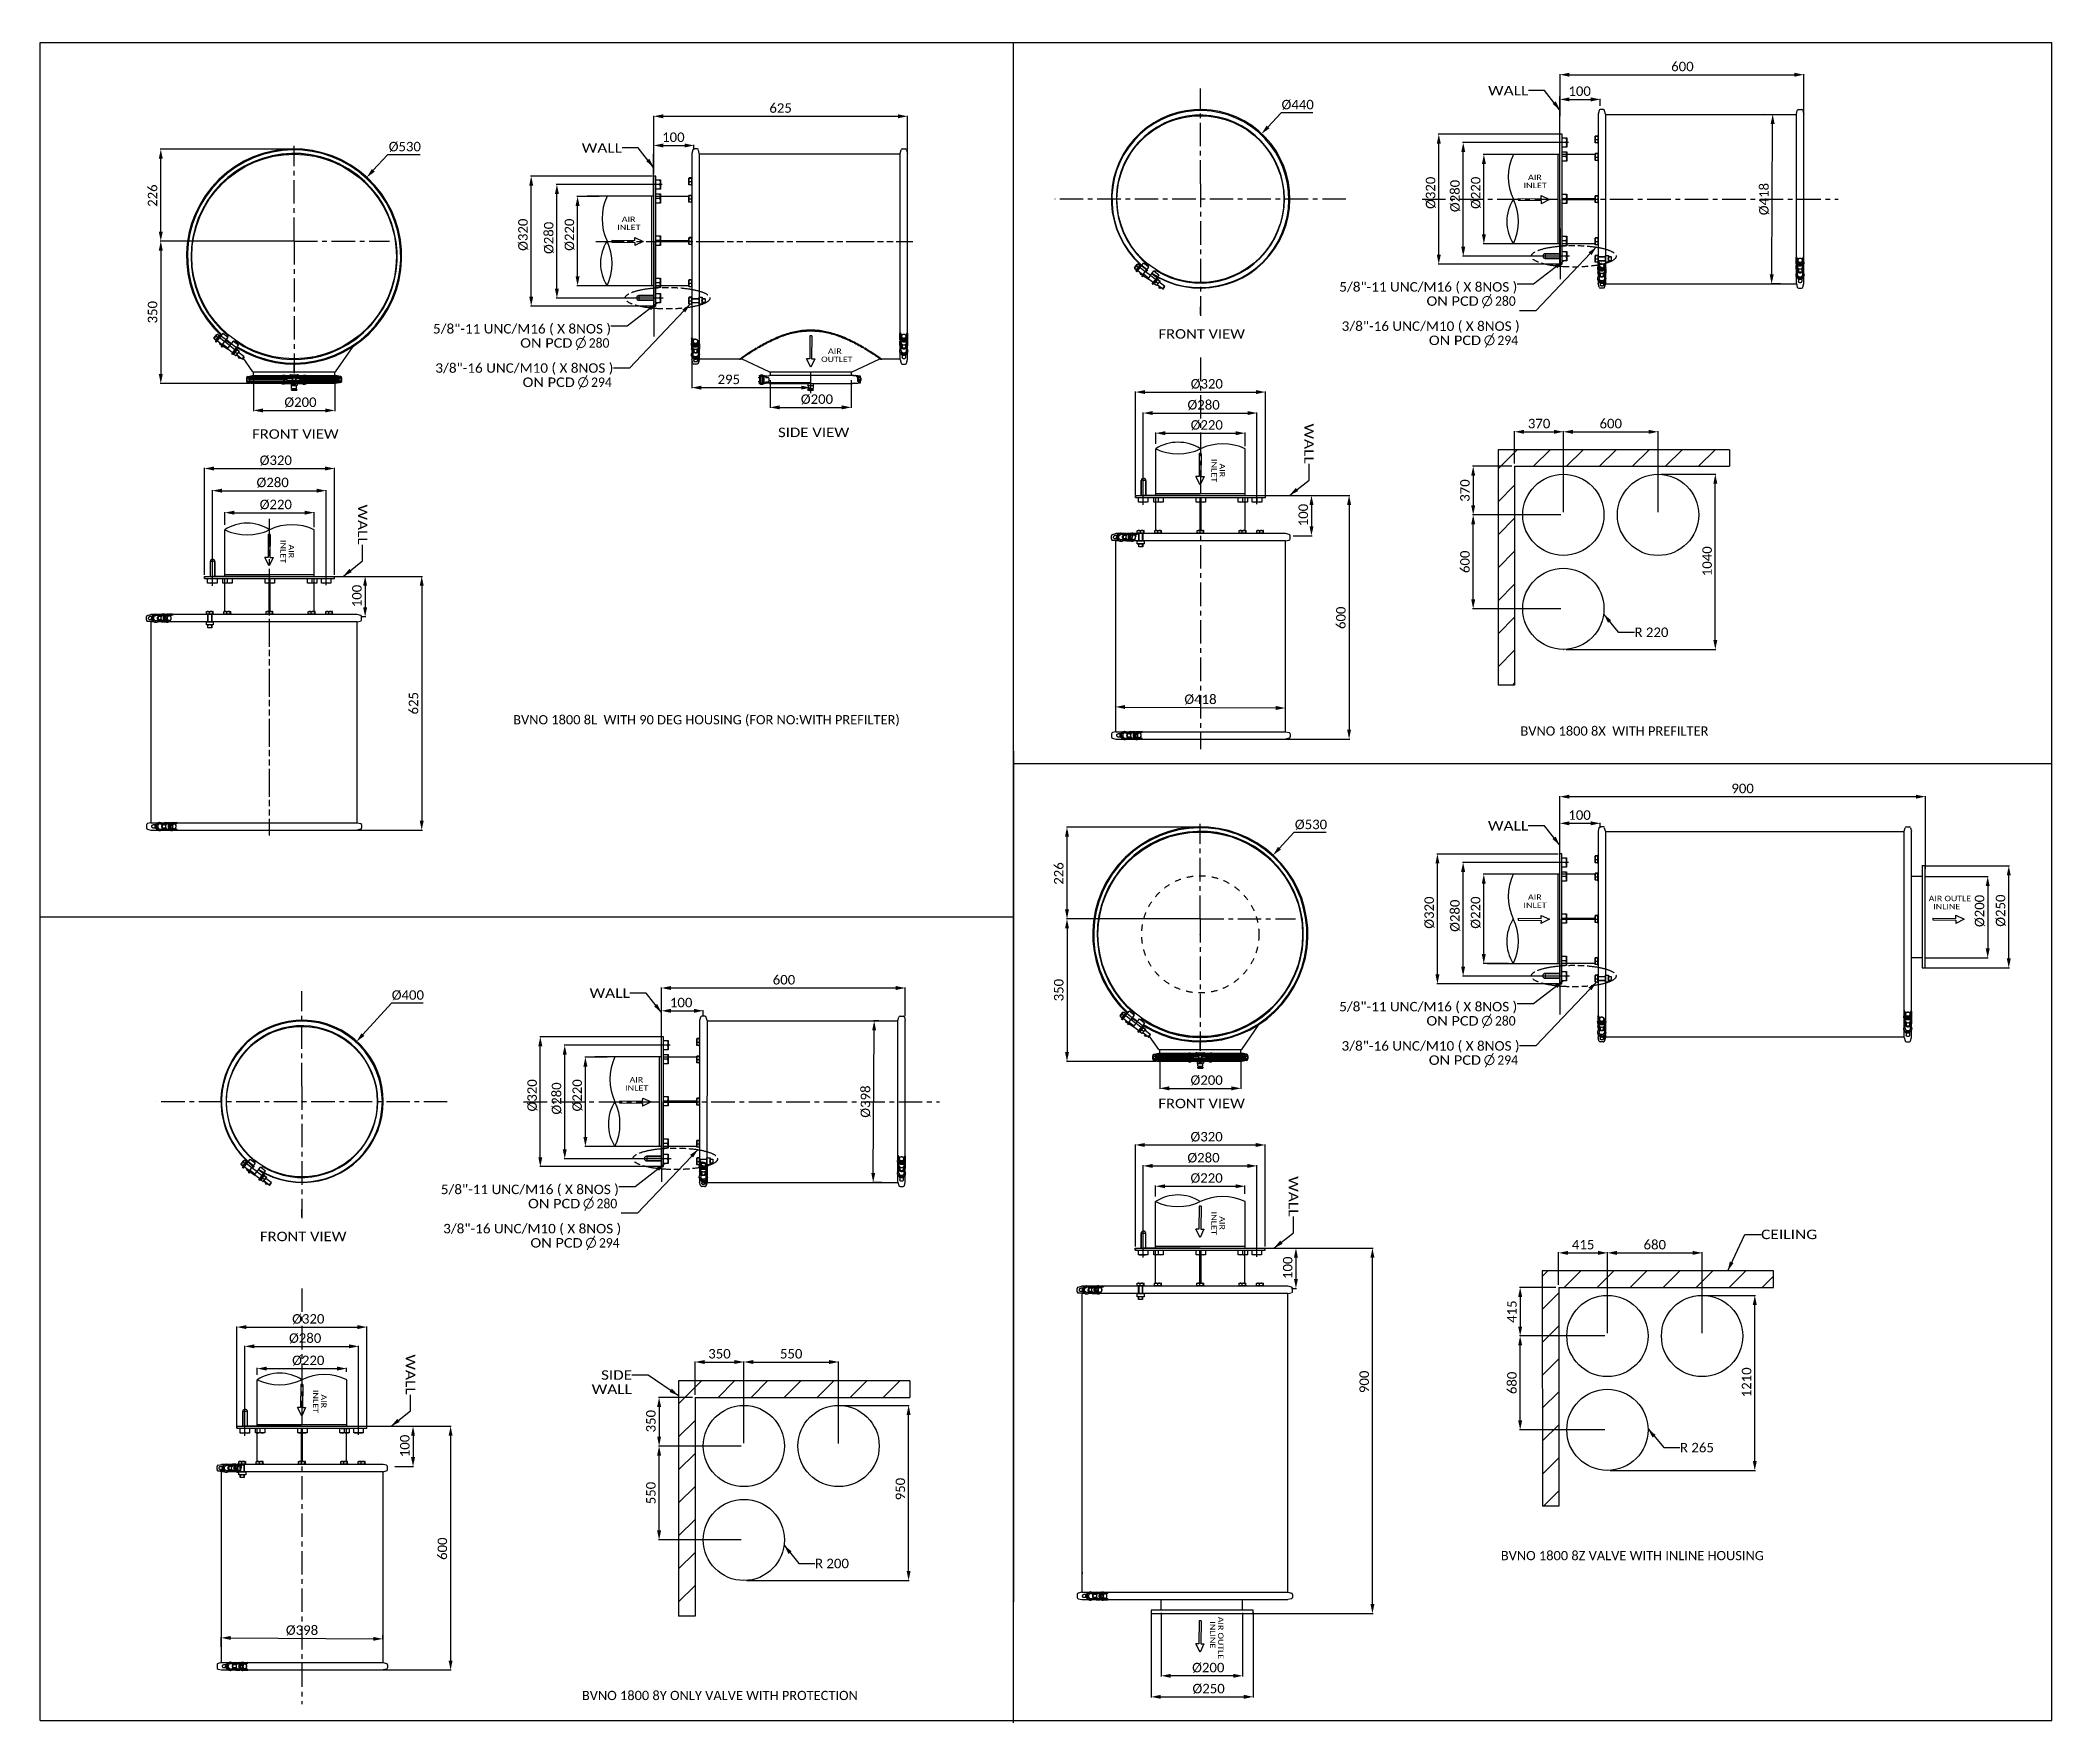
# Model space of a CAD drawing. Header units: millimetres. Extents: x 330 to 5284, y -2489 to 1657.
import ezdxf
from ezdxf.enums import TextEntityAlignment as Align

# ---------------------------------------------------------------- set-up
doc = ezdxf.new("R2010")
doc.units = ezdxf.units.MM
doc.header["$LTSCALE"] = 154
doc.header["$PDMODE"] = 3
doc.header["$PDSIZE"] = 8
for name, pattern in [('CENTER', [0.6, 0.375, -0.075, 0.075, -0.075]), ('DASHED', [0.2, 0.1, -0.1]), ('PHANTOM', [0.8, 0.45, -0.05, 0.1, -0.05, 0.1, -0.05])]:
    doc.linetypes.add(name, pattern=pattern)
doc.layers.get('0').update_dxf_attribs({"linetype": 'CONTINUOUS'})
doc.layers.get('Defpoints').update_dxf_attribs({"linetype": 'CONTINUOUS'})
for name, color, linetype in [('00_BUW_DATUM', 7, 'CONTINUOUS'), ('02___PRT_ALL_AXES', 7, 'CONTINUOUS'), ('03___PRT_ALL_CURVES', 7, 'CONTINUOUS'), ('DEFAULT_1', 7, 'CENTER'), ('DEFAULT_3', 7, 'PHANTOM'), ('MIXEDCOLOR', 7, 'CONTINUOUS')]:
    doc.layers.add(name, color=color, linetype=linetype)
doc.styles.get("Standard").update_dxf_attribs({"font": 'calibri.ttf'})
doc.dimstyles.new('DIMSTYLE_1', dxfattribs={"dimtxt": 23.333333, "dimasz": 23.333333, "dimexe": 1.5, "dimexo": 1, "dimgap": 0.875, "dimtad": 1, "dimdec": 0, "dimdsep": 46, "dimtxsty": 'Standard', "dimblk": '_FILLED', "dimblk1": '_FILLED', "dimblk2": '_FILLED', "dimcen": 0.09, "dimazin": 2, "dimtp": 0.01, "dimtm": 0.01, "dimtfac": 1, "dimtdec": 0, "dimtofl": 0, "dimtmove": 0, "dimatfit": 3, "dimldrblk": '_FILLED', "dimfxl": 1, "dimtolj": 1, "dimarcsym": 0})
doc.dimstyles.new('DIMSTYLE_3', dxfattribs={"dimtxt": 23.333333, "dimasz": 23.333333, "dimexe": 1.5, "dimexo": 1, "dimgap": 0.875, "dimtad": 1, "dimdsep": 46, "dimtxsty": 'Standard', "dimblk": '_FILLED', "dimblk1": '_FILLED', "dimblk2": '_FILLED', "dimcen": 0.09, "dimazin": 2, "dimtp": 0.01, "dimtm": 0.01, "dimtfac": 1, "dimtofl": 0, "dimtmove": 0, "dimatfit": 3, "dimldrblk": '_FILLED', "dimfxl": 1, "dimtolj": 1, "dimarcsym": 0})
doc.dimstyles.new('DIMSTYLE_4', dxfattribs={"dimtxt": 23.333333, "dimasz": 23.333333, "dimexe": 1.5, "dimexo": 1, "dimtad": 1, "dimdec": 0, "dimdsep": 46, "dimtxsty": 'Standard', "dimblk": '_FILLED', "dimblk1": '_FILLED', "dimblk2": '_FILLED', "dimcen": 0.09, "dimazin": 2, "dimtp": 0.01, "dimtm": 0.01, "dimtfac": 1, "dimtdec": 0, "dimtofl": 0, "dimtmove": 0, "dimatfit": 1, "dimldrblk": '_FILLED', "dimfxl": 1, "dimtolj": 1, "dimarcsym": 0})
doc.dimstyles.new('DIMSTYLE_5', dxfattribs={"dimtxt": 23.333333, "dimasz": 23.333333, "dimexe": 1.5, "dimexo": 1, "dimgap": 0.875, "dimtad": 1, "dimlfac": 0.15, "dimdsep": 46, "dimtxsty": 'Standard', "dimblk": '_FILLED', "dimblk1": '_FILLED', "dimblk2": '_FILLED', "dimcen": 0.09, "dimazin": 2, "dimtp": 0.01, "dimtm": 0.01, "dimtfac": 1, "dimtofl": 0, "dimtmove": 0, "dimatfit": 3, "dimldrblk": '_FILLED', "dimfxl": 1, "dimtolj": 1, "dimarcsym": 0})
doc.dimstyles.get("Standard").update_dxf_attribs({"dimtxt": 23.333333, "dimasz": 23.333333, "dimexe": 1.5, "dimexo": 1, "dimtad": 1, "dimdsep": 46, "dimtxsty": 'Standard', "dimblk": '_FILLED', "dimblk1": '_FILLED', "dimblk2": '_FILLED', "dimcen": 0.09, "dimazin": 2, "dimtol": 1, "dimtp": 0.01, "dimtm": 0.01, "dimtfac": 1, "dimtofl": 0, "dimtmove": 0, "dimatfit": 3, "dimldrblk": '_FILLED', "dimfxl": 1, "dimtolj": 1, "dimarcsym": 0})

msp = doc.modelspace()

# ---------------------------------------------------------------- texts
for s, height, width, p, p2 in [('WALL', 23.3333, 1.169125, (3895.342, 1520.652), (3994.576, 1520.652)), ('WALL', 23.3333, 1.169125, (1663.424, 1379.421), (1762.659, 1379.421)), ('INLET', 13.3333, 1.192168, (3982.633, 1292.059), (4040.065, 1292.059)), ('  AIR', 13.3333, 1.171582, (3982.633, 1312.059), (4027.562, 1312.059)), ('INLET', 13.3333, 1.192168, (1750.716, 1188.827), (1808.148, 1188.827)), ('  AIR', 13.3333, 1.171582, (1750.716, 1208.827), (1795.644, 1208.827)), ('5/8"-11 UNC/M16 ( X 8NOS )', 23.33333, 1.017192, (3528.894, 1037.204), (3967.324, 1037.204)), ('ON PCD ', 23.3333, 1.093311, (3743.751, 1002.204), (3881.391, 1002.204)), ('280', 23.3333, 0.911286, (3912.502, 1002.204), (3963.435, 1002.204)), ('5/8"-11 UNC/M16 ( X 8NOS )', 23.33333, 1.017192, (1296.976, 933.972), (1735.407, 933.972)), ('3/8"-16 UNC/M10 ( X 8NOS )', 23.33333, 1.017192, (3534.723, 940.508), (3973.153, 940.508)), ('ON PCD ', 23.3333, 1.093311, (1511.833, 898.972), (1649.473, 898.972)), ('280', 23.3333, 0.911286, (1680.584, 898.972), (1731.518, 898.972)), ('   AIR', 13.3333, 1.176112, (2252.871, 883.844), (2303.559, 883.844)), ('ON PCD ', 23.3333, 1.093311, (3749.58, 905.508), (3887.219, 905.508)), ('294', 23.3333, 0.911286, (3918.33, 905.508), (3969.264, 905.508)), ('3/8"-16 UNC/M10 ( X 8NOS )', 23.33333, 1.017192, (1302.805, 837.276), (1741.236, 837.276)), ('OUTLET', 13.3333, 1.152412, (2252.871, 863.844), (2330.018, 863.844)), ('ON PCD ', 23.3333, 1.093311, (1517.662, 802.276), (1655.302, 802.276)), ('294', 23.3333, 0.911286, (1686.413, 802.276), (1737.347, 802.276)), ('WALL', 23.3333, 1.169125, (3895.123, -290.545), (3994.358, -290.545)), ('INLET', 13.3333, 1.192168, (3982.415, -481.138), (4039.847, -481.138)), ('  AIR', 13.3333, 1.171582, (3982.415, -461.138), (4027.344, -461.138)), ('AIR OUTLE', 13.3333, 1.152997, (4980.476, -464.509), (5084.6, -464.509)), ('  INLINE', 13.3333, 1.170867, (4980.476, -484.509), (5058.089, -484.509)), ('WALL', 23.3333, 1.169125, (1682.677, -702.76), (1781.912, -702.76)), ('5/8"-11 UNC/M16 ( X 8NOS )', 23.33333, 1.017192, (3528.675, -735.993), (3967.106, -735.993)), ('ON PCD ', 23.3333, 1.093311, (3743.533, -770.993), (3881.172, -770.993)), ('280', 23.3333, 0.911286, (3912.283, -770.993), (3963.217, -770.993)), ('3/8"-16 UNC/M10 ( X 8NOS )', 23.33333, 1.017192, (3534.504, -832.689), (3972.935, -832.689)), ('ON PCD ', 23.3333, 1.093311, (3749.362, -867.689), (3887.001, -867.689)), ('294', 23.3333, 0.911286, (3918.112, -867.689), (3969.046, -867.689)), ('INLET', 13.3333, 1.192168, (1769.969, -931.354), (1827.401, -931.354)), ('  AIR', 13.3333, 1.171582, (1769.969, -911.354), (1814.898, -911.354)), ('5/8"-11 UNC/M16 ( X 8NOS )', 23.33333, 1.017192, (1316.229, -1186.208), (1754.66, -1186.208)), ('ON PCD ', 23.3333, 1.093311, (1531.087, -1221.208), (1668.726, -1221.208)), ('280', 23.3333, 0.911286, (1699.837, -1221.208), (1750.771, -1221.208)), ('3/8"-16 UNC/M10 ( X 8NOS )', 23.33333, 1.017192, (1322.058, -1282.905), (1760.489, -1282.905)), ('ON PCD ', 23.3333, 1.093311, (1536.916, -1317.905), (1674.555, -1317.905)), ('294', 23.3333, 0.911286, (1705.666, -1317.905), (1756.6, -1317.905))]:
    msp.add_text(s, height=height, dxfattribs=dict(width=width)).set_placement(p, p2, align=Align.FIT)
at = {"linetype": 'Continuous'}
for s, width, p, p2 in [('FRONT VIEW', 1.109888, (3083.661, 921.278), (3296.657, 921.278)), ('FRONT VIEW', 1.109888, (851.744, 674.678), (1064.74, 674.678)), ('FRONT VIEW', 1.109888, (3083.443, -974.483), (3296.439, -974.483)), ('FRONT VIEW', 1.109888, (870.997, -1302.134), (1083.993, -1302.134)), ('CEILING', 1.167433, (4567.676, -1297.079), (4705.951, -1297.079))]:
    msp.add_text(s, height=23.3333, dxfattribs=dict(at, width=width)).set_placement(p, p2, align=Align.FIT)
at = {"color": 0, "linetype": 'Continuous'}
for s, width, p, p2 in [('SIDE VIEW', 1.125894, (2146.702, 678.675), (2322.111, 678.675)), ('R 220', 0.99355, (4255.984, 186.279), (4339.603, 186.279)), ('SIDE', 1.140412, (1710.997, -1643.536), (1787.08, -1643.536)), ('WALL', 1.169125, (1687.846, -1678.536), (1787.08, -1678.536)), ('R 265', 0.99355, (4367.868, -1822.337), (4451.486, -1822.337)), ('R 200', 0.99355, (2237.801, -2107.74), (2321.419, -2107.74))]:
    msp.add_text(s, height=23.3333, dxfattribs=dict(at, width=width)).set_placement(p, p2, align=Align.FIT)
for s, height, width, p, p2 in [('WALL', 23.3333, 1.169125, (3442.718, 712.283), (3442.718, 613.048)), ('INLET', 13.3333, 1.192168, (3214.124, 624.991), (3214.124, 567.559)), ('  AIR', 13.3333, 1.171582, (3234.124, 624.991), (3234.124, 580.062)), ('WALL', 23.3333, 1.169125, (1112.093, 512.799), (1112.093, 413.564)), ('INLET', 13.3333, 1.192168, (921.499, 425.507), (921.499, 368.075)), ('  AIR', 13.3333, 1.171582, (941.499, 425.507), (941.499, 380.579)), ('WALL', 23.3333, 1.169125, (3404.379, -1142.131), (3404.379, -1241.366)), ('INLET', 13.3333, 1.192168, (3213.786, -1229.423), (3213.786, -1286.855)), ('  AIR', 13.3333, 1.171582, (3233.786, -1229.423), (3233.786, -1274.351)), ('WALL', 23.3333, 1.169125, (1230.054, -1581.05), (1230.054, -1680.285)), ('INLET', 13.3333, 1.192168, (1001.46, -1668.342), (1001.46, -1725.774)), ('  AIR', 13.3333, 1.171582, (1021.46, -1668.342), (1021.46, -1713.271)), ('AIR OUTLE', 13.3333, 1.152997, (3230.415, -2227.483), (3230.415, -2331.608)), ('  INLINE', 13.3333, 1.170867, (3210.415, -2227.483), (3210.415, -2305.097))]:
    msp.add_text(s, height=height, rotation=270, dxfattribs=dict(width=width)).set_placement(p, p2, align=Align.FIT)
for s, p, p2 in [('BVNO 1800 8L  WITH 90 DEG HOUSING (FOR NO:WITH PREFILTER)', (1494.617, -28.907), (1494.617, -28.907)), ('BVNO 1800 8X  WITH PREFILTER', (3975.15, -56.63), (3975.15, -56.63)), ('BVNO 1800 8Z VALVE WITH INLINE HOUSING ', (3926.808, -2088.079), (3926.808, -2088.079)), ('BVNO 1800 8Y ONLY VALVE WITH PROTECTION', (1663.803, -2432.678), (1663.803, -2432.678))]:
    msp.add_text(s, height=22.75, dxfattribs=at).set_placement(p, p2, align=Align.FIT)

# ---------------------------------------------------------------- blocks, each defined once
blk = doc.blocks.new('_FILLED')
at = {"color": 0, "linetype": 'ByBlock'}
blk.add_solid([(0, 0), (-1, 0.21), (-1, -0.21)], dxfattribs=at)
blk = doc.blocks.new('*D12')
at = {"color": 0, "lineweight": -2}
for p, q in [((1934.6, 994.4), (1934.6, 799.1)), ((1957.9, 800.6), (2203.7, 800.6)), ((2227.1, 791.4), (2227.1, 802.1))]:
    blk.add_line(p, q, dxfattribs=at)
at = {"layer": 'Defpoints', "color": 0}
for p in [(1934.6, 995.4), (2227.1, 800.6), (2227.1, 790.4)]:
    blk.add_point(p, dxfattribs=at)
at = {"color": 0, "linetype": 'ByBlock', "lineweight": -2, "xscale": 23.3333333333, "yscale": 23.3333333333, "zscale": 23.3333333333, "rotation": 180}
blk.add_blockref('_FILLED', (1934.6, 800.6), dxfattribs=at)
at = {"color": 0, "linetype": 'ByBlock', "lineweight": -2, "xscale": 23.3333333333, "yscale": 23.3333333333, "zscale": 23.3333333333}
blk.add_blockref('_FILLED', (2227.1, 800.6), dxfattribs=at)
at = {"color": 0, "insert": (2025.5, 832.6), "char_height": 23.333, "attachment_point": 2, "line_spacing_factor": 0.9}
blk.add_mtext('\\A1;\\A1;295', dxfattribs=at)
blk = doc.blocks.new('*D13')
at = {"color": 0, "linetype": 'Continuous', "lineweight": -2}
for p, q in [((948.4, 1387.7), (625.2, 1387.7)), ((626.7, 1185.1), (626.7, 1364.4)), ((955.9, 1161.7), (625.2, 1161.7))]:
    blk.add_line(p, q, dxfattribs=at)
at = {"layer": 'Defpoints', "color": 0}
for p in [(626.7, 1387.7), (949.4, 1387.7), (956.9, 1161.7)]:
    blk.add_point(p, dxfattribs=at)
at = {"color": 0, "linetype": 'ByBlock', "lineweight": -2, "xscale": 23.3333333333, "yscale": 23.3333333333, "zscale": 23.3333333333}
for p, rotation in [((626.7, 1387.7), 90), ((626.7, 1161.7), 270)]:
    blk.add_blockref('_FILLED', p, dxfattribs=dict(at, rotation=rotation))
at = {"color": 0, "insert": (594.7, 1273.6), "char_height": 23.33, "attachment_point": 2, "rotation": 90, "line_spacing_factor": 0.9}
blk.add_mtext('\\A1;226', dxfattribs=at)
blk = doc.blocks.new('*D14')
at = {"color": 0, "linetype": 'Continuous', "lineweight": -2}
for p, q in [((811.7, 1161.7), (625.2, 1161.7)), ((626.7, 1138.4), (626.7, 834)), ((846, 810.7), (625.2, 810.7))]:
    blk.add_line(p, q, dxfattribs=at)
at = {"layer": 'Defpoints', "color": 0}
for p in [(812.7, 1161.7), (626.7, 810.7), (847, 810.7)]:
    blk.add_point(p, dxfattribs=at)
at = {"color": 0, "linetype": 'ByBlock', "lineweight": -2, "xscale": 23.3333333333, "yscale": 23.3333333333, "zscale": 23.3333333333}
for p, rotation in [((626.7, 1161.7), 90), ((626.7, 810.7), 270)]:
    blk.add_blockref('_FILLED', p, dxfattribs=dict(at, rotation=rotation))
at = {"color": 0, "insert": (594.7, 986.4), "char_height": 23.333, "attachment_point": 2, "rotation": 90, "line_spacing_factor": 0.9}
blk.add_mtext('\\A1;\\A1;350', dxfattribs=at)
blk = doc.blocks.new('*D15')
at = {"color": 0, "linetype": 'Continuous', "lineweight": -2}
for p in [(1150, 1336), (1265.1, 1374.4)]:
    blk.add_line(p, (1185.3, 1374.4), dxfattribs=at)
at = {"color": 0, "linetype": 'Continuous'}
for p, q in [((954.9, 1123.7), (955.1, 1123.7)), ((955, 1123.7), (955, 1123.8))]:
    blk.add_line(p, q, dxfattribs=at)
at = {"layer": 'Defpoints', "color": 0}
for p in [(1134.2, 1318.8), (775.8, 928.7)]:
    blk.add_point(p, dxfattribs=at)
at = {"color": 0, "linetype": 'ByBlock', "lineweight": -2, "xscale": 23.3333333333, "yscale": 23.3333333333, "zscale": 23.3333333333, "rotation": 227.4275949223788}
blk.add_blockref('_FILLED', (1134.2, 1318.8), dxfattribs=at)
at = {"color": 0, "insert": (1187.9, 1406.1), "char_height": 23.33, "attachment_point": 1, "line_spacing_factor": 0.9}
blk.add_mtext('\\A1;%%c530', dxfattribs=at)
blk = doc.blocks.new('*D16')
at = {"color": 0, "linetype": 'Continuous', "lineweight": -2}
for p, q in [((855, 819), (855, 742.9)), ((1055, 819), (1055, 742.9)), ((878.3, 744.4), (1031.7, 744.4))]:
    blk.add_line(p, q, dxfattribs=at)
at = {"layer": 'Defpoints', "color": 0}
for p in [(855, 820), (1055, 820), (1055, 744.4)]:
    blk.add_point(p, dxfattribs=at)
at = {"color": 0, "linetype": 'ByBlock', "lineweight": -2, "xscale": 23.3333333333, "yscale": 23.3333333333, "zscale": 23.3333333333, "rotation": 180}
blk.add_blockref('_FILLED', (855, 744.4), dxfattribs=at)
at = {"color": 0, "linetype": 'ByBlock', "lineweight": -2, "xscale": 23.3333333333, "yscale": 23.3333333333, "zscale": 23.3333333333}
blk.add_blockref('_FILLED', (1055, 744.4), dxfattribs=at)
at = {"color": 0, "insert": (970.6, 776.4), "char_height": 23.33, "attachment_point": 2, "line_spacing_factor": 0.9}
blk.add_mtext('\\A1;%%c200', dxfattribs=at)
blk = doc.blocks.new('*D21')
at = {"color": 0, "lineweight": -2}
for p, q in [((2127.1, 819), (2127.1, 750.5)), ((2327.1, 819), (2327.1, 750.5)), ((2150.4, 752), (2303.7, 752))]:
    blk.add_line(p, q, dxfattribs=at)
at = {"layer": 'Defpoints', "color": 0}
for p in [(2127.1, 820), (2327.1, 820), (2327.1, 752)]:
    blk.add_point(p, dxfattribs=at)
at = {"color": 0, "linetype": 'ByBlock', "lineweight": -2, "xscale": 23.3333333333, "yscale": 23.3333333333, "zscale": 23.3333333333, "rotation": 180}
blk.add_blockref('_FILLED', (2127.1, 752), dxfattribs=at)
at = {"color": 0, "linetype": 'ByBlock', "lineweight": -2, "xscale": 23.3333333333, "yscale": 23.3333333333, "zscale": 23.3333333333}
blk.add_blockref('_FILLED', (2327.1, 752), dxfattribs=at)
at = {"color": 0, "insert": (2242.6, 784), "char_height": 23.33, "attachment_point": 2, "line_spacing_factor": 0.9}
blk.add_mtext('\\A1;%%c200', dxfattribs=at)
blk = doc.blocks.new('*D37')
at = {"color": 0, "lineweight": -2}
for p, q in [((1840.6, 1328.4), (1840.6, 1398.7)), ((1863.9, 1397.2), (1916.5, 1397.2)), ((1939.8, 1386.5), (1939.8, 1398.7))]:
    blk.add_line(p, q, dxfattribs=at)
at = {"layer": 'Defpoints', "color": 0}
for p in [(1939.8, 1397.2), (1939.8, 1385.5), (1840.6, 1327.4)]:
    blk.add_point(p, dxfattribs=at)
at = {"color": 0, "linetype": 'ByBlock', "lineweight": -2, "xscale": 23.3333333333, "yscale": 23.3333333333, "zscale": 23.3333333333, "rotation": 180}
blk.add_blockref('_FILLED', (1840.6, 1397.2), dxfattribs=at)
at = {"color": 0, "linetype": 'ByBlock', "lineweight": -2, "xscale": 23.3333333333, "yscale": 23.3333333333, "zscale": 23.3333333333}
blk.add_blockref('_FILLED', (1939.8, 1397.2), dxfattribs=at)
at = {"color": 0, "insert": (1889, 1429.2), "char_height": 23.333, "attachment_point": 2, "line_spacing_factor": 0.9}
blk.add_mtext('\\A1;\\A1;100', dxfattribs=at)
blk = doc.blocks.new('*D38')
at = {"color": 0, "lineweight": -2}
for p, q in [((1840.6, 1328.4), (1840.6, 1470.6)), ((1863.9, 1469.1), (2442.3, 1469.1)), ((2465.6, 1359.7), (2465.6, 1470.6))]:
    blk.add_line(p, q, dxfattribs=at)
at = {"layer": 'Defpoints', "color": 0}
for p in [(2465.6, 1469.1), (2465.6, 1358.7), (1840.6, 1327.4)]:
    blk.add_point(p, dxfattribs=at)
at = {"color": 0, "linetype": 'ByBlock', "lineweight": -2, "xscale": 23.3333333333, "yscale": 23.3333333333, "zscale": 23.3333333333, "rotation": 180}
blk.add_blockref('_FILLED', (1840.6, 1469.1), dxfattribs=at)
at = {"color": 0, "linetype": 'ByBlock', "lineweight": -2, "xscale": 23.3333333333, "yscale": 23.3333333333, "zscale": 23.3333333333}
blk.add_blockref('_FILLED', (2465.6, 1469.1), dxfattribs=at)
at = {"color": 0, "insert": (2153.1, 1501.1), "char_height": 23.333, "attachment_point": 2, "line_spacing_factor": 0.9}
blk.add_mtext('\\A1;{\\A1;625}', dxfattribs=at)
blk = doc.blocks.new('*D40')
at = {"color": 0, "lineweight": -2}
for p, q in [((1861.8, 1301), (1600.7, 1301)), ((1602.2, 1044.3), (1602.2, 1277.7)), ((1864, 1021), (1600.7, 1021))]:
    blk.add_line(p, q, dxfattribs=at)
at = {"layer": 'Defpoints', "color": 0}
for p in [(1602.2, 1301), (1862.8, 1301), (1865, 1021)]:
    blk.add_point(p, dxfattribs=at)
at = {"color": 0, "linetype": 'ByBlock', "lineweight": -2, "xscale": 23.3333333333, "yscale": 23.3333333333, "zscale": 23.3333333333}
for p, rotation in [((1602.2, 1301), 90), ((1602.2, 1021), 270)]:
    blk.add_blockref('_FILLED', p, dxfattribs=dict(at, rotation=rotation))
at = {"color": 0, "insert": (1570.3, 1169.5), "char_height": 23.33, "attachment_point": 2, "rotation": 90, "line_spacing_factor": 0.9}
blk.add_mtext('\\A1;%%c280', dxfattribs=at)
blk = doc.blocks.new('*D45')
at = {"color": 0, "lineweight": -2}
for p, q in [((1706.4, 1271.7), (1651.6, 1271.7)), ((1653.1, 1075), (1653.1, 1248.4)), ((1713.6, 1051.7), (1651.6, 1051.7))]:
    blk.add_line(p, q, dxfattribs=at)
at = {"layer": 'Defpoints', "color": 0}
for p in [(1653.1, 1271.7), (1707.4, 1271.7), (1714.6, 1051.7)]:
    blk.add_point(p, dxfattribs=at)
at = {"color": 0, "linetype": 'ByBlock', "lineweight": -2, "xscale": 23.3333333333, "yscale": 23.3333333333, "zscale": 23.3333333333}
for p, rotation in [((1653.1, 1271.7), 90), ((1653.1, 1051.7), 270)]:
    blk.add_blockref('_FILLED', p, dxfattribs=dict(at, rotation=rotation))
at = {"color": 0, "insert": (1621.2, 1177.3), "char_height": 23.33, "attachment_point": 2, "rotation": 90, "line_spacing_factor": 0.9}
blk.add_mtext('\\A1;%%c220', dxfattribs=at)
blk = doc.blocks.new('*D46')
at = {"color": 0, "lineweight": -2}
for p, q in [((1836.4, 1321.7), (1537.4, 1321.7)), ((1538.9, 1025), (1538.9, 1298.4)), ((1836.4, 1001.7), (1537.4, 1001.7))]:
    blk.add_line(p, q, dxfattribs=at)
at = {"layer": 'Defpoints', "color": 0}
for p in [(1538.9, 1321.7), (1837.4, 1321.7), (1837.4, 1001.7)]:
    blk.add_point(p, dxfattribs=at)
at = {"color": 0, "linetype": 'ByBlock', "lineweight": -2, "xscale": 23.3333333333, "yscale": 23.3333333333, "zscale": 23.3333333333}
for p, rotation in [((1538.9, 1321.7), 90), ((1538.9, 1001.7), 270)]:
    blk.add_blockref('_FILLED', p, dxfattribs=dict(at, rotation=rotation))
at = {"color": 0, "insert": (1506.9, 1177.3), "char_height": 23.33, "attachment_point": 2, "rotation": 90, "line_spacing_factor": 0.9}
blk.add_mtext('\\A1;%%c320', dxfattribs=at)
blk = doc.blocks.new('ARROW_4_BL2', base_point=(1281.1, 1495.3))
at = {"color": 7, "linetype": 'Continuous'}
for p, q in [((1242.5, 1498.3), (1242.4, 1493.6)), ((1242.4, 1493.6), (1299, 1493)), ((1242.5, 1498.3), (1299, 1497.6)), ((1319.7, 1495.8), (1298.9, 1485.3)), ((1299, 1493), (1298.9, 1485.3)), ((1299, 1497.6), (1299.1, 1505.3)), ((1299.1, 1505.3), (1319.7, 1495.8))]:
    blk.add_line(p, q, dxfattribs=at)
blk = doc.blocks.new('ARROW_4_BL3', base_point=(1731.9, 1224.2))
at = {"color": 7, "linetype": 'Continuous'}
for p, q in [((1730.3, 1262.9), (1729.6, 1206.3)), ((1734.9, 1262.8), (1730.3, 1262.9)), ((1734.9, 1262.8), (1734.3, 1206.3)), ((1729.6, 1206.3), (1721.9, 1206.4)), ((1732.4, 1185.6), (1721.9, 1206.4)), ((1741.9, 1206.2), (1732.4, 1185.6)), ((1734.3, 1206.3), (1741.9, 1206.2))]:
    blk.add_line(p, q, dxfattribs=at)
blk = doc.blocks.new('*D121')
at = {"color": 0, "linetype": 'Continuous', "lineweight": -2}
for p, q in [((3180.1, -282.2), (2856.9, -282.2)), ((2858.4, -484.9), (2858.4, -305.6)), ((3187.6, -508.2), (2856.9, -508.2))]:
    blk.add_line(p, q, dxfattribs=at)
at = {"layer": 'Defpoints', "color": 0}
for p in [(2858.4, -282.2), (3181.1, -282.2), (3188.6, -508.2)]:
    blk.add_point(p, dxfattribs=at)
at = {"color": 0, "linetype": 'ByBlock', "lineweight": -2, "xscale": 23.3333333333, "yscale": 23.3333333333, "zscale": 23.3333333333}
for p, rotation in [((2858.4, -282.2), 90), ((2858.4, -508.2), 270)]:
    blk.add_blockref('_FILLED', p, dxfattribs=dict(at, rotation=rotation))
at = {"color": 0, "insert": (2826.4, -396.4), "char_height": 23.33, "attachment_point": 2, "rotation": 90, "line_spacing_factor": 0.9}
blk.add_mtext('\\A1;226', dxfattribs=at)
blk = doc.blocks.new('*D122')
at = {"color": 0, "linetype": 'Continuous', "lineweight": -2}
for p, q in [((3043.4, -508.2), (2856.9, -508.2)), ((2858.4, -531.6), (2858.4, -836)), ((3077.7, -859.3), (2856.9, -859.3))]:
    blk.add_line(p, q, dxfattribs=at)
at = {"layer": 'Defpoints', "color": 0}
for p in [(3044.4, -508.2), (2858.4, -859.3), (3078.7, -859.3)]:
    blk.add_point(p, dxfattribs=at)
at = {"color": 0, "linetype": 'ByBlock', "lineweight": -2, "xscale": 23.3333333333, "yscale": 23.3333333333, "zscale": 23.3333333333}
for p, rotation in [((2858.4, -508.2), 90), ((2858.4, -859.3), 270)]:
    blk.add_blockref('_FILLED', p, dxfattribs=dict(at, rotation=rotation))
at = {"color": 0, "insert": (2826.4, -683.6), "char_height": 23.333, "attachment_point": 2, "rotation": 90, "line_spacing_factor": 0.9}
blk.add_mtext('\\A1;\\A1;350', dxfattribs=at)
blk = doc.blocks.new('*D123')
at = {"color": 0, "linetype": 'Continuous', "lineweight": -2}
for p in [(3381.7, -334), (3496.8, -295.6)]:
    blk.add_line(p, (3417, -295.6), dxfattribs=at)
at = {"color": 0, "linetype": 'Continuous'}
for p, q in [((3186.6, -546.2), (3186.8, -546.2)), ((3186.7, -546.3), (3186.7, -546.1))]:
    blk.add_line(p, q, dxfattribs=at)
at = {"layer": 'Defpoints', "color": 0}
for p in [(3365.9, -351.1), (3007.5, -741.3)]:
    blk.add_point(p, dxfattribs=at)
at = {"color": 0, "linetype": 'ByBlock', "lineweight": -2, "xscale": 23.3333333333, "yscale": 23.3333333333, "zscale": 23.3333333333, "rotation": 227.4275949223788}
blk.add_blockref('_FILLED', (3365.9, -351.1), dxfattribs=at)
at = {"color": 0, "insert": (3419.6, -263.8), "char_height": 23.33, "attachment_point": 1, "line_spacing_factor": 0.9}
blk.add_mtext('\\A1;%%c530', dxfattribs=at)
blk = doc.blocks.new('*D124')
at = {"color": 0, "linetype": 'Continuous', "lineweight": -2}
for p, q in [((3086.7, -850.9), (3086.7, -927.1)), ((3286.7, -850.9), (3286.7, -927.1)), ((3110, -925.6), (3263.4, -925.6))]:
    blk.add_line(p, q, dxfattribs=at)
at = {"layer": 'Defpoints', "color": 0}
for p in [(3086.7, -849.9), (3286.7, -849.9), (3286.7, -925.6)]:
    blk.add_point(p, dxfattribs=at)
at = {"color": 0, "linetype": 'ByBlock', "lineweight": -2, "xscale": 23.3333333333, "yscale": 23.3333333333, "zscale": 23.3333333333, "rotation": 180}
blk.add_blockref('_FILLED', (3086.7, -925.6), dxfattribs=at)
at = {"color": 0, "linetype": 'ByBlock', "lineweight": -2, "xscale": 23.3333333333, "yscale": 23.3333333333, "zscale": 23.3333333333}
blk.add_blockref('_FILLED', (3286.7, -925.6), dxfattribs=at)
at = {"color": 0, "insert": (3202.3, -893.6), "char_height": 23.33, "attachment_point": 2, "line_spacing_factor": 0.9}
blk.add_mtext('\\A1;%%c200', dxfattribs=at)
blk = doc.blocks.new('*D130')
at = {"color": 0, "lineweight": -2}
for p, q in [((4970, -377.8), (5179.2, -377.8)), ((5177.7, -605.6), (5177.7, -401.1)), ((4968, -628.9), (5179.2, -628.9))]:
    blk.add_line(p, q, dxfattribs=at)
at = {"layer": 'Defpoints', "color": 0}
for p in [(4969, -377.8), (5177.7, -377.8), (4967, -628.9)]:
    blk.add_point(p, dxfattribs=at)
at = {"color": 0, "linetype": 'ByBlock', "lineweight": -2, "xscale": 23.3333333333, "yscale": 23.3333333333, "zscale": 23.3333333333}
for p, rotation in [((5177.7, -377.8), 90), ((5177.7, -628.9), 270)]:
    blk.add_blockref('_FILLED', p, dxfattribs=dict(at, rotation=rotation))
at = {"color": 0, "insert": (5145.7, -487.8), "char_height": 23.33, "attachment_point": 2, "rotation": 90, "line_spacing_factor": 0.9}
blk.add_mtext('\\A1;%%c250', dxfattribs=at)
blk = doc.blocks.new('*D131')
at = {"color": 0, "lineweight": -2}
for p, q in [((4971, -404), (5127.3, -404)), ((5125.8, -427.3), (5125.8, -581)), ((4971, -604.3), (5127.3, -604.3))]:
    blk.add_line(p, q, dxfattribs=at)
at = {"layer": 'Defpoints', "color": 0}
for p in [(4970, -404), (4970, -604.3), (5125.8, -604.3)]:
    blk.add_point(p, dxfattribs=at)
at = {"color": 0, "linetype": 'ByBlock', "lineweight": -2, "xscale": 23.3333333333, "yscale": 23.3333333333, "zscale": 23.3333333333}
for p, rotation in [((5125.8, -404), 90), ((5125.8, -604.3), 270)]:
    blk.add_blockref('_FILLED', p, dxfattribs=dict(at, rotation=rotation))
at = {"color": 0, "insert": (5093.9, -488.6), "char_height": 23.33, "attachment_point": 2, "rotation": 90, "line_spacing_factor": 0.9}
blk.add_mtext('\\A1;%%c200', dxfattribs=at)
blk = doc.blocks.new('*D132')
at = {"color": 0, "lineweight": -2}
for p, q in [((4072.3, -341.6), (4072.3, -205.6)), ((4948.8, -207.1), (4095.6, -207.1)), ((4972.2, -385.4), (4972.2, -205.6))]:
    blk.add_line(p, q, dxfattribs=at)
at = {"layer": 'Defpoints', "color": 0}
for p in [(4072.3, -207.1), (4072.3, -342.6), (4972.2, -386.4)]:
    blk.add_point(p, dxfattribs=at)
at = {"color": 0, "linetype": 'ByBlock', "lineweight": -2, "xscale": 23.3333333333, "yscale": 23.3333333333, "zscale": 23.3333333333, "rotation": 180}
blk.add_blockref('_FILLED', (4072.3, -207.1), dxfattribs=at)
at = {"color": 0, "linetype": 'ByBlock', "lineweight": -2, "xscale": 23.3333333333, "yscale": 23.3333333333, "zscale": 23.3333333333}
blk.add_blockref('_FILLED', (4972.2, -207.1), dxfattribs=at)
at = {"color": 0, "insert": (4522.2, -175.1), "char_height": 23.33, "attachment_point": 2, "line_spacing_factor": 0.9}
blk.add_mtext('\\A1;900', dxfattribs=at)
blk = doc.blocks.new('*D145')
at = {"color": 0, "lineweight": -2}
for p, q in [((4072.3, -341.6), (4072.3, -271.2)), ((4095.6, -272.7), (4148.2, -272.7)), ((4171.5, -283.5), (4171.5, -271.2))]:
    blk.add_line(p, q, dxfattribs=at)
at = {"layer": 'Defpoints', "color": 0}
for p in [(4171.5, -272.7), (4171.5, -284.5), (4072.3, -342.6)]:
    blk.add_point(p, dxfattribs=at)
at = {"color": 0, "linetype": 'ByBlock', "lineweight": -2, "xscale": 23.3333333333, "yscale": 23.3333333333, "zscale": 23.3333333333, "rotation": 180}
blk.add_blockref('_FILLED', (4072.3, -272.7), dxfattribs=at)
at = {"color": 0, "linetype": 'ByBlock', "lineweight": -2, "xscale": 23.3333333333, "yscale": 23.3333333333, "zscale": 23.3333333333}
blk.add_blockref('_FILLED', (4171.5, -272.7), dxfattribs=at)
at = {"color": 0, "insert": (4120.7, -240.7), "char_height": 23.333, "attachment_point": 2, "line_spacing_factor": 0.9}
blk.add_mtext('\\A1;\\A1;100', dxfattribs=at)
blk = doc.blocks.new('*D148')
at = {"color": 0, "lineweight": -2}
for p, q in [((4093.5, -369), (3832.4, -369)), ((3833.9, -625.6), (3833.9, -392.3)), ((4095.7, -649), (3832.4, -649))]:
    blk.add_line(p, q, dxfattribs=at)
at = {"layer": 'Defpoints', "color": 0}
for p in [(3833.9, -369), (4094.5, -369), (4096.7, -649)]:
    blk.add_point(p, dxfattribs=at)
at = {"color": 0, "linetype": 'ByBlock', "lineweight": -2, "xscale": 23.3333333333, "yscale": 23.3333333333, "zscale": 23.3333333333}
for p, rotation in [((3833.9, -369), 90), ((3833.9, -649), 270)]:
    blk.add_blockref('_FILLED', p, dxfattribs=dict(at, rotation=rotation))
at = {"color": 0, "insert": (3802, -500.4), "char_height": 23.33, "attachment_point": 2, "rotation": 90, "line_spacing_factor": 0.9}
blk.add_mtext('\\A1;%%c280', dxfattribs=at)
blk = doc.blocks.new('*D152')
at = {"color": 0, "lineweight": -2}
for p, q in [((3938.1, -398.3), (3883.3, -398.3)), ((3884.8, -594.9), (3884.8, -421.6)), ((3945.3, -618.3), (3883.3, -618.3))]:
    blk.add_line(p, q, dxfattribs=at)
at = {"layer": 'Defpoints', "color": 0}
for p in [(3884.8, -398.3), (3939.1, -398.3), (3946.3, -618.3)]:
    blk.add_point(p, dxfattribs=at)
at = {"color": 0, "linetype": 'ByBlock', "lineweight": -2, "xscale": 23.3333333333, "yscale": 23.3333333333, "zscale": 23.3333333333}
for p, rotation in [((3884.8, -398.3), 90), ((3884.8, -618.3), 270)]:
    blk.add_blockref('_FILLED', p, dxfattribs=dict(at, rotation=rotation))
at = {"color": 0, "insert": (3852.9, -492.7), "char_height": 23.33, "attachment_point": 2, "rotation": 90, "line_spacing_factor": 0.9}
blk.add_mtext('\\A1;%%c220', dxfattribs=at)
blk = doc.blocks.new('*D153')
at = {"color": 0, "lineweight": -2}
for p, q in [((4068.1, -348.3), (3769.1, -348.3)), ((3770.6, -644.9), (3770.6, -371.6)), ((4068.1, -668.3), (3769.1, -668.3))]:
    blk.add_line(p, q, dxfattribs=at)
at = {"layer": 'Defpoints', "color": 0}
for p in [(3770.6, -348.3), (4069.1, -348.3), (4069.1, -668.3)]:
    blk.add_point(p, dxfattribs=at)
at = {"color": 0, "linetype": 'ByBlock', "lineweight": -2, "xscale": 23.3333333333, "yscale": 23.3333333333, "zscale": 23.3333333333}
for p, rotation in [((3770.6, -348.3), 90), ((3770.6, -668.3), 270)]:
    blk.add_blockref('_FILLED', p, dxfattribs=dict(at, rotation=rotation))
at = {"color": 0, "insert": (3738.6, -492.7), "char_height": 23.33, "attachment_point": 2, "rotation": 90, "line_spacing_factor": 0.9}
blk.add_mtext('\\A1;%%c320', dxfattribs=at)
blk = doc.blocks.new('ARROW_4_BL1', base_point=(2061.5, 1495.5))
at = {"color": 7, "linetype": 'Continuous'}
for p, q in [((2022.9, 1498.5), (2022.9, 1493.9)), ((2022.9, 1498.5), (2079.5, 1497.9)), ((2022.9, 1493.9), (2079.4, 1493.2)), ((2100.2, 1496), (2079.3, 1485.5)), ((2079.4, 1493.2), (2079.3, 1485.5)), ((2079.5, 1497.9), (2079.6, 1505.5)), ((2079.6, 1505.5), (2100.2, 1496))]:
    blk.add_line(p, q, dxfattribs=at)
blk = doc.blocks.new('*D171')
at = {"color": 0, "lineweight": -2}
for p, q in [((1061, 335.7), (1131.4, 335.7)), ((1129.9, 312.3), (1129.9, 259.8)), ((1119.2, 236.4), (1131.4, 236.4))]:
    blk.add_line(p, q, dxfattribs=at)
at = {"layer": 'Defpoints', "color": 0}
for p in [(1060, 335.7), (1118.2, 236.4), (1129.9, 236.4)]:
    blk.add_point(p, dxfattribs=at)
at = {"color": 0, "linetype": 'ByBlock', "lineweight": -2, "xscale": 23.3333333333, "yscale": 23.3333333333, "zscale": 23.3333333333}
for p, rotation in [((1129.9, 335.7), 90), ((1129.9, 236.4), 270)]:
    blk.add_blockref('_FILLED', p, dxfattribs=dict(at, rotation=rotation))
at = {"color": 0, "insert": (1097.9, 287.3), "char_height": 23.333, "attachment_point": 2, "rotation": 90, "line_spacing_factor": 0.9}
blk.add_mtext('\\A1;\\A1;100', dxfattribs=at)
blk = doc.blocks.new('*D172')
at = {"color": 0, "lineweight": -2}
for p, q in [((1061, 335.7), (1270.8, 335.7)), ((1269.3, 312.3), (1269.3, -266)), ((1092.4, -289.4), (1270.8, -289.4))]:
    blk.add_line(p, q, dxfattribs=at)
at = {"layer": 'Defpoints', "color": 0}
for p in [(1060, 335.7), (1091.4, -289.4), (1269.3, -289.4)]:
    blk.add_point(p, dxfattribs=at)
at = {"color": 0, "linetype": 'ByBlock', "lineweight": -2, "xscale": 23.3333333333, "yscale": 23.3333333333, "zscale": 23.3333333333}
for p, rotation in [((1269.3, 335.7), 89.99999999999999), ((1269.3, -289.4), 270)]:
    blk.add_blockref('_FILLED', p, dxfattribs=dict(at, rotation=rotation))
at = {"color": 0, "insert": (1237.3, 23.1), "char_height": 23.333, "attachment_point": 2, "rotation": 90, "line_spacing_factor": 0.9}
blk.add_mtext('\\A1;{\\A1;625}', dxfattribs=at)
blk = doc.blocks.new('*D173')
at = {"color": 0, "lineweight": -2}
for p, q in [((753.7, 312.2), (753.7, 548.3)), ((777, 546.8), (1010.3, 546.8)), ((1033.7, 314.4), (1033.7, 548.3))]:
    blk.add_line(p, q, dxfattribs=at)
at = {"layer": 'Defpoints', "color": 0}
for p in [(1033.7, 546.8), (753.7, 311.2), (1033.7, 313.4)]:
    blk.add_point(p, dxfattribs=at)
at = {"color": 0, "linetype": 'ByBlock', "lineweight": -2, "xscale": 23.3333333333, "yscale": 23.3333333333, "zscale": 23.3333333333, "rotation": 180}
blk.add_blockref('_FILLED', (753.7, 546.8), dxfattribs=at)
at = {"color": 0, "linetype": 'ByBlock', "lineweight": -2, "xscale": 23.3333333333, "yscale": 23.3333333333, "zscale": 23.3333333333}
blk.add_blockref('_FILLED', (1033.7, 546.8), dxfattribs=at)
at = {"color": 0, "insert": (902.2, 578.8), "char_height": 23.33, "attachment_point": 2, "line_spacing_factor": 0.9}
blk.add_mtext('\\A1;%%c280', dxfattribs=at)
blk = doc.blocks.new('*D174')
at = {"color": 0, "lineweight": -2}
for p, q in [((784.4, 462.7), (784.4, 494.1)), ((807.7, 492.6), (981, 492.6)), ((1004.4, 456.8), (1004.4, 494.1))]:
    blk.add_line(p, q, dxfattribs=at)
at = {"layer": 'Defpoints', "color": 0}
for p in [(784.4, 461.7), (1004.4, 492.6), (1004.4, 455.8)]:
    blk.add_point(p, dxfattribs=at)
at = {"color": 0, "linetype": 'ByBlock', "lineweight": -2, "xscale": 23.3333333333, "yscale": 23.3333333333, "zscale": 23.3333333333, "rotation": 180}
blk.add_blockref('_FILLED', (784.4, 492.6), dxfattribs=at)
at = {"color": 0, "linetype": 'ByBlock', "lineweight": -2, "xscale": 23.3333333333, "yscale": 23.3333333333, "zscale": 23.3333333333}
blk.add_blockref('_FILLED', (1004.4, 492.6), dxfattribs=at)
at = {"color": 0, "insert": (909.9, 524.5), "char_height": 23.33, "attachment_point": 2, "line_spacing_factor": 0.9}
blk.add_mtext('\\A1;%%c220', dxfattribs=at)
blk = doc.blocks.new('*D175')
at = {"color": 0, "lineweight": -2}
for p, q in [((734.4, 339.8), (734.4, 602.9)), ((757.7, 601.4), (1031, 601.4)), ((1054.4, 339.8), (1054.4, 602.9))]:
    blk.add_line(p, q, dxfattribs=at)
at = {"layer": 'Defpoints', "color": 0}
for p in [(1054.4, 601.4), (734.4, 338.8), (1054.4, 338.8)]:
    blk.add_point(p, dxfattribs=at)
at = {"color": 0, "linetype": 'ByBlock', "lineweight": -2, "xscale": 23.3333333333, "yscale": 23.3333333333, "zscale": 23.3333333333, "rotation": 180}
blk.add_blockref('_FILLED', (734.4, 601.4), dxfattribs=at)
at = {"color": 0, "linetype": 'ByBlock', "lineweight": -2, "xscale": 23.3333333333, "yscale": 23.3333333333, "zscale": 23.3333333333}
blk.add_blockref('_FILLED', (1054.4, 601.4), dxfattribs=at)
at = {"color": 0, "insert": (909.9, 633.4), "char_height": 23.33, "attachment_point": 2, "line_spacing_factor": 0.9}
blk.add_mtext('\\A1;%%c320', dxfattribs=at)
blk = doc.blocks.new('*D248')
at = {"color": 0, "linetype": 'Continuous', "lineweight": -2}
for p in [(3353.3, 1442.7), (3464.1, 1477.9)]:
    blk.add_line(p, (3386.2, 1477.9), dxfattribs=at)
at = {"color": 0, "linetype": 'Continuous'}
for p, q in [((3186.9, 1265), (3187, 1265)), ((3187, 1264.9), (3187, 1265.1))]:
    blk.add_line(p, q, dxfattribs=at)
at = {"layer": 'Defpoints', "color": 0}
for p in [(3337.4, 1425.7), (3036.5, 1104.2)]:
    blk.add_point(p, dxfattribs=at)
at = {"color": 0, "linetype": 'ByBlock', "lineweight": -2, "xscale": 23.3333333333, "yscale": 23.3333333333, "zscale": 23.3333333333, "rotation": 226.8948204426783}
blk.add_blockref('_FILLED', (3337.4, 1425.7), dxfattribs=at)
at = {"color": 0, "insert": (3386.8, 1509.6), "char_height": 23.33, "attachment_point": 1, "line_spacing_factor": 0.9}
blk.add_mtext('\\A1;%%c440', dxfattribs=at)
blk = doc.blocks.new('*D270')
at = {"color": 0, "lineweight": -2}
for p, q in [((4072.5, 1469.6), (4072.5, 1512.2)), ((4095.8, 1510.7), (4148.4, 1510.7)), ((4171.7, 1494.6), (4171.7, 1512.2))]:
    blk.add_line(p, q, dxfattribs=at)
at = {"layer": 'Defpoints', "color": 0}
for p in [(4171.7, 1510.7), (4171.7, 1493.6), (4072.5, 1468.6)]:
    blk.add_point(p, dxfattribs=at)
at = {"color": 0, "linetype": 'ByBlock', "lineweight": -2, "xscale": 23.3333333333, "yscale": 23.3333333333, "zscale": 23.3333333333, "rotation": 180}
blk.add_blockref('_FILLED', (4072.5, 1510.7), dxfattribs=at)
at = {"color": 0, "linetype": 'ByBlock', "lineweight": -2, "xscale": 23.3333333333, "yscale": 23.3333333333, "zscale": 23.3333333333}
blk.add_blockref('_FILLED', (4171.7, 1510.7), dxfattribs=at)
at = {"color": 0, "insert": (4120.9, 1542.7), "char_height": 23.333, "attachment_point": 2, "line_spacing_factor": 0.9}
blk.add_mtext('\\A1;\\A1;100', dxfattribs=at)
blk = doc.blocks.new('*D272')
at = {"color": 0, "lineweight": -2}
for p, q in [((4072.5, 1469.6), (4072.5, 1573)), ((4095.8, 1571.5), (4649.4, 1571.5)), ((4672.8, 1475.6), (4672.8, 1573))]:
    blk.add_line(p, q, dxfattribs=at)
at = {"layer": 'Defpoints', "color": 0}
for p in [(4672.8, 1571.5), (4072.5, 1468.6), (4672.8, 1474.6)]:
    blk.add_point(p, dxfattribs=at)
at = {"color": 0, "linetype": 'ByBlock', "lineweight": -2, "xscale": 23.3333333333, "yscale": 23.3333333333, "zscale": 23.3333333333, "rotation": 180}
blk.add_blockref('_FILLED', (4072.5, 1571.5), dxfattribs=at)
at = {"color": 0, "linetype": 'ByBlock', "lineweight": -2, "xscale": 23.3333333333, "yscale": 23.3333333333, "zscale": 23.3333333333}
blk.add_blockref('_FILLED', (4672.8, 1571.5), dxfattribs=at)
at = {"color": 0, "insert": (4374, 1603.5), "char_height": 23.333, "attachment_point": 2, "line_spacing_factor": 0.9}
blk.add_mtext('\\A1;{\\A1;600}', dxfattribs=at)
blk = doc.blocks.new('*D273')
at = {"color": 0, "lineweight": -2}
for p, q in [((4093.7, 1404.2), (3832.7, 1404.2)), ((3834.2, 1147.6), (3834.2, 1380.9)), ((4095.9, 1124.2), (3832.7, 1124.2))]:
    blk.add_line(p, q, dxfattribs=at)
at = {"layer": 'Defpoints', "color": 0}
for p in [(3834.2, 1404.2), (4094.7, 1404.2), (4096.9, 1124.2)]:
    blk.add_point(p, dxfattribs=at)
at = {"color": 0, "linetype": 'ByBlock', "lineweight": -2, "xscale": 23.3333333333, "yscale": 23.3333333333, "zscale": 23.3333333333}
for p, rotation in [((3834.2, 1404.2), 90), ((3834.2, 1124.2), 270)]:
    blk.add_blockref('_FILLED', p, dxfattribs=dict(at, rotation=rotation))
at = {"color": 0, "insert": (3802.2, 1272.8), "char_height": 23.33, "attachment_point": 2, "rotation": 90, "line_spacing_factor": 0.9}
blk.add_mtext('\\A1;%%c280', dxfattribs=at)
blk = doc.blocks.new('*D276')
at = {"color": 0, "linetype": 'ByBlock', "lineweight": -2}
for p, q in [((4575.3, 1474), (4597.8, 1473.8)), ((4593.8, 1079.6), (4596.2, 1450.5)), ((4615.4, 1056.1), (4592.2, 1056.3))]:
    blk.add_line(p, q, dxfattribs=at)
at = {"layer": 'Defpoints', "color": 0}
for p in [(4574.3, 1474), (4596.3, 1473.8), (4616.4, 1056.1)]:
    blk.add_point(p, dxfattribs=at)
at = {"color": 0, "linetype": 'ByBlock', "lineweight": -2, "xscale": 23.3333333333, "yscale": 23.3333333333, "zscale": 23.3333333333}
for p, rotation in [((4596.3, 1473.8), 89.63889692710002), ((4593.7, 1056.2), 269.6388969271)]:
    blk.add_blockref('_FILLED', p, dxfattribs=dict(at, rotation=rotation))
at = {"color": 0, "insert": (4563, 1265.2), "char_height": 23.33, "attachment_point": 2, "rotation": 89.6389, "line_spacing_factor": 0.9}
blk.add_mtext('\\A1;%%C418', dxfattribs=at)
blk = doc.blocks.new('*D277')
at = {"color": 0, "lineweight": -2}
for p, q in [((3938.3, 1374.9), (3883.6, 1374.9)), ((3885.1, 1178.3), (3885.1, 1351.6)), ((3945.5, 1154.9), (3883.6, 1154.9))]:
    blk.add_line(p, q, dxfattribs=at)
at = {"layer": 'Defpoints', "color": 0}
for p in [(3885.1, 1374.9), (3939.3, 1374.9), (3946.5, 1154.9)]:
    blk.add_point(p, dxfattribs=at)
at = {"color": 0, "linetype": 'ByBlock', "lineweight": -2, "xscale": 23.3333333333, "yscale": 23.3333333333, "zscale": 23.3333333333}
for p, rotation in [((3885.1, 1374.9), 90), ((3885.1, 1154.9), 270)]:
    blk.add_blockref('_FILLED', p, dxfattribs=dict(at, rotation=rotation))
at = {"color": 0, "insert": (3853.1, 1280.5), "char_height": 23.33, "attachment_point": 2, "rotation": 90, "line_spacing_factor": 0.9}
blk.add_mtext('\\A1;%%c220', dxfattribs=at)
blk = doc.blocks.new('*D278')
at = {"color": 0, "lineweight": -2}
for p, q in [((4071.5, 1424.9), (3772.5, 1424.9)), ((3774, 1128.3), (3774, 1401.6)), ((4071.5, 1104.9), (3772.5, 1104.9))]:
    blk.add_line(p, q, dxfattribs=at)
at = {"layer": 'Defpoints', "color": 0}
for p in [(3774, 1424.9), (4072.5, 1424.9), (4072.5, 1104.9)]:
    blk.add_point(p, dxfattribs=at)
at = {"color": 0, "linetype": 'ByBlock', "lineweight": -2, "xscale": 23.3333333333, "yscale": 23.3333333333, "zscale": 23.3333333333}
for p, rotation in [((3774, 1424.9), 90), ((3774, 1104.9), 270)]:
    blk.add_blockref('_FILLED', p, dxfattribs=dict(at, rotation=rotation))
at = {"color": 0, "insert": (3742, 1280.5), "char_height": 23.33, "attachment_point": 2, "rotation": 90, "line_spacing_factor": 0.9}
blk.add_mtext('\\A1;%%c320', dxfattribs=at)
blk = doc.blocks.new('*D280')
at = {"color": 0, "lineweight": -2}
for p, q in [((3391.7, 535.2), (3462, 535.2)), ((3460.5, 511.8), (3460.5, 459.2)), ((3415.4, 435.9), (3462, 435.9))]:
    blk.add_line(p, q, dxfattribs=at)
at = {"layer": 'Defpoints', "color": 0}
for p in [(3390.7, 535.2), (3414.4, 435.9), (3460.5, 435.9)]:
    blk.add_point(p, dxfattribs=at)
at = {"color": 0, "linetype": 'ByBlock', "lineweight": -2, "xscale": 23.3333333333, "yscale": 23.3333333333, "zscale": 23.3333333333}
for p, rotation in [((3460.5, 535.2), 90), ((3460.5, 435.9), 270)]:
    blk.add_blockref('_FILLED', p, dxfattribs=dict(at, rotation=rotation))
at = {"color": 0, "insert": (3428.5, 486.7), "char_height": 23.333, "attachment_point": 2, "rotation": 90, "line_spacing_factor": 0.9}
blk.add_mtext('\\A1;\\A1;100', dxfattribs=at)
blk = doc.blocks.new('*D281')
at = {"color": 0, "lineweight": -2}
for p, q in [((3391.7, 535.2), (3554.6, 535.2)), ((3553.1, 511.8), (3553.1, -41.8)), ((3397.7, -65.1), (3554.6, -65.1))]:
    blk.add_line(p, q, dxfattribs=at)
at = {"layer": 'Defpoints', "color": 0}
for p in [(3390.7, 535.2), (3396.7, -65.1), (3553.1, -65.1)]:
    blk.add_point(p, dxfattribs=at)
at = {"color": 0, "linetype": 'ByBlock', "lineweight": -2, "xscale": 23.3333333333, "yscale": 23.3333333333, "zscale": 23.3333333333}
for p, rotation in [((3553.1, 535.2), 89.99999999999997), ((3553.1, -65.1), 269.9999999999999)]:
    blk.add_blockref('_FILLED', p, dxfattribs=dict(at, rotation=rotation))
at = {"color": 0, "insert": (3521.1, 233.6), "char_height": 23.333, "attachment_point": 2, "rotation": 90, "line_spacing_factor": 0.9}
blk.add_mtext('\\A1;{\\A1;600}', dxfattribs=at)
blk = doc.blocks.new('*D282')
at = {"color": 0, "lineweight": -2}
for p, q in [((3046.3, 511.7), (3046.3, 739.5)), ((3069.6, 738), (3303, 738)), ((3326.3, 513.9), (3326.3, 739.5))]:
    blk.add_line(p, q, dxfattribs=at)
at = {"layer": 'Defpoints', "color": 0}
for p in [(3326.3, 738), (3046.3, 510.7), (3326.3, 512.9)]:
    blk.add_point(p, dxfattribs=at)
at = {"color": 0, "linetype": 'ByBlock', "lineweight": -2, "xscale": 23.3333333333, "yscale": 23.3333333333, "zscale": 23.3333333333, "rotation": 180}
blk.add_blockref('_FILLED', (3046.3, 738), dxfattribs=at)
at = {"color": 0, "linetype": 'ByBlock', "lineweight": -2, "xscale": 23.3333333333, "yscale": 23.3333333333, "zscale": 23.3333333333}
blk.add_blockref('_FILLED', (3326.3, 738), dxfattribs=at)
at = {"color": 0, "insert": (3194.8, 770), "char_height": 23.33, "attachment_point": 2, "line_spacing_factor": 0.9}
blk.add_mtext('\\A1;%%c280', dxfattribs=at)
blk = doc.blocks.new('*D283')
at = {"color": 0, "linetype": 'ByBlock', "lineweight": -2}
for p, q in [((2978.2, 15), (2978.2, 15.5)), ((3001.5, 13.8), (3372.6, 11.5)), ((3396, 32.4), (3395.9, 9.8))]:
    blk.add_line(p, q, dxfattribs=at)
at = {"layer": 'Defpoints', "color": 0}
for p in [(2978.2, 14), (3395.9, 11.3), (3396, 33.4)]:
    blk.add_point(p, dxfattribs=at)
at = {"color": 0, "linetype": 'ByBlock', "lineweight": -2, "xscale": 23.3333333333, "yscale": 23.3333333333, "zscale": 23.3333333333}
for p, rotation in [((2978.2, 14), 179.6388969271), ((3395.9, 11.3), 359.6388969270999)]:
    blk.add_blockref('_FILLED', p, dxfattribs=dict(at, rotation=rotation))
at = {"color": 0, "insert": (3187.2, 44.6), "char_height": 23.33, "attachment_point": 2, "rotation": 359.6389, "line_spacing_factor": 0.9}
blk.add_mtext('\\A1;%%C418', dxfattribs=at)
blk = doc.blocks.new('*D284')
at = {"color": 0, "lineweight": -2}
for p, q in [((3077, 662.1), (3077, 689.9)), ((3100.3, 688.4), (3273.7, 688.4)), ((3297, 656.6), (3297, 689.9))]:
    blk.add_line(p, q, dxfattribs=at)
at = {"layer": 'Defpoints', "color": 0}
for p in [(3077, 661.1), (3297, 688.4), (3297, 655.6)]:
    blk.add_point(p, dxfattribs=at)
at = {"color": 0, "linetype": 'ByBlock', "lineweight": -2, "xscale": 23.3333333333, "yscale": 23.3333333333, "zscale": 23.3333333333, "rotation": 180}
blk.add_blockref('_FILLED', (3077, 688.4), dxfattribs=at)
at = {"color": 0, "linetype": 'ByBlock', "lineweight": -2, "xscale": 23.3333333333, "yscale": 23.3333333333, "zscale": 23.3333333333}
blk.add_blockref('_FILLED', (3297, 688.4), dxfattribs=at)
at = {"color": 0, "insert": (3202.6, 720.4), "char_height": 23.33, "attachment_point": 2, "line_spacing_factor": 0.9}
blk.add_mtext('\\A1;%%c220', dxfattribs=at)
blk = doc.blocks.new('*D285')
at = {"color": 0, "lineweight": -2}
for p, q in [((3027, 536.2), (3027, 791.2)), ((3050.3, 789.7), (3323.7, 789.7)), ((3347, 536.2), (3347, 791.2))]:
    blk.add_line(p, q, dxfattribs=at)
at = {"layer": 'Defpoints', "color": 0}
for p in [(3347, 789.7), (3027, 535.2), (3347, 535.2)]:
    blk.add_point(p, dxfattribs=at)
at = {"color": 0, "linetype": 'ByBlock', "lineweight": -2, "xscale": 23.3333333333, "yscale": 23.3333333333, "zscale": 23.3333333333, "rotation": 180}
blk.add_blockref('_FILLED', (3027, 789.7), dxfattribs=at)
at = {"color": 0, "linetype": 'ByBlock', "lineweight": -2, "xscale": 23.3333333333, "yscale": 23.3333333333, "zscale": 23.3333333333}
blk.add_blockref('_FILLED', (3347, 789.7), dxfattribs=at)
at = {"color": 0, "insert": (3202.6, 821.7), "char_height": 23.33, "attachment_point": 2, "line_spacing_factor": 0.9}
blk.add_mtext('\\A1;%%c320', dxfattribs=at)
blk = doc.blocks.new('*D313')
at = {"color": 0, "linetype": 'Continuous', "lineweight": -2}
for p in [(1124.4, -793.3), (1272.7, -715.8)]:
    blk.add_line(p, (1194.8, -715.8), dxfattribs=at)
at = {"color": 0, "linetype": 'Continuous'}
for p, q in [((974.2, -958.4), (974.4, -958.4)), ((974.3, -958.5), (974.3, -958.3))]:
    blk.add_line(p, q, dxfattribs=at)
at = {"layer": 'Defpoints', "color": 0}
for p in [(1108.7, -810.5), (839.9, -1106.3)]:
    blk.add_point(p, dxfattribs=at)
at = {"color": 0, "linetype": 'ByBlock', "lineweight": -2, "xscale": 23.3333333333, "yscale": 23.3333333333, "zscale": 23.3333333333, "rotation": 227.73627206862}
blk.add_blockref('_FILLED', (1108.7, -810.5), dxfattribs=at)
at = {"color": 0, "insert": (1195.4, -684), "char_height": 23.33, "attachment_point": 1, "line_spacing_factor": 0.9}
blk.add_mtext('\\A1;%%c400', dxfattribs=at)
blk = doc.blocks.new('*D314')
at = {"color": 0, "lineweight": -2}
for p, q in [((1859.8, -753.8), (1859.8, -733.1)), ((1883.1, -734.6), (1939.5, -734.6)), ((1962.8, -746.7), (1962.8, -733.1))]:
    blk.add_line(p, q, dxfattribs=at)
at = {"layer": 'Defpoints', "color": 0}
for p in [(1962.8, -734.6), (1859.8, -754.8), (1962.8, -747.7)]:
    blk.add_point(p, dxfattribs=at)
at = {"color": 0, "linetype": 'ByBlock', "lineweight": -2, "xscale": 23.3333333333, "yscale": 23.3333333333, "zscale": 23.3333333333, "rotation": 180}
blk.add_blockref('_FILLED', (1859.8, -734.6), dxfattribs=at)
at = {"color": 0, "linetype": 'ByBlock', "lineweight": -2, "xscale": 23.3333333333, "yscale": 23.3333333333, "zscale": 23.3333333333}
blk.add_blockref('_FILLED', (1962.8, -734.6), dxfattribs=at)
at = {"color": 0, "insert": (1908.2, -702.6), "char_height": 23.333, "attachment_point": 2, "line_spacing_factor": 0.9}
blk.add_mtext('\\A1;\\A1;100', dxfattribs=at)
blk = doc.blocks.new('*D315')
at = {"color": 0, "lineweight": -2}
for p, q in [((1859.8, -753.8), (1859.8, -676.9)), ((1883.1, -678.4), (2436.8, -678.4)), ((2460.1, -747.8), (2460.1, -676.9))]:
    blk.add_line(p, q, dxfattribs=at)
at = {"layer": 'Defpoints', "color": 0}
for p in [(2460.1, -678.4), (1859.8, -754.8), (2460.1, -748.8)]:
    blk.add_point(p, dxfattribs=at)
at = {"color": 0, "linetype": 'ByBlock', "lineweight": -2, "xscale": 23.3333333333, "yscale": 23.3333333333, "zscale": 23.3333333333, "rotation": 180}
blk.add_blockref('_FILLED', (1859.8, -678.4), dxfattribs=at)
at = {"color": 0, "linetype": 'ByBlock', "lineweight": -2, "xscale": 23.3333333333, "yscale": 23.3333333333, "zscale": 23.3333333333}
blk.add_blockref('_FILLED', (2460.1, -678.4), dxfattribs=at)
at = {"color": 0, "insert": (2161.4, -646.4), "char_height": 23.333, "attachment_point": 2, "line_spacing_factor": 0.9}
blk.add_mtext('\\A1;{\\A1;600}', dxfattribs=at)
blk = doc.blocks.new('*D316')
at = {"color": 0, "lineweight": -2}
for p, q in [((1881.1, -819.2), (1620, -819.2)), ((1621.5, -1075.9), (1621.5, -842.5)), ((1883.2, -1099.2), (1620, -1099.2))]:
    blk.add_line(p, q, dxfattribs=at)
at = {"layer": 'Defpoints', "color": 0}
for p in [(1621.5, -819.2), (1882.1, -819.2), (1884.2, -1099.2)]:
    blk.add_point(p, dxfattribs=at)
at = {"color": 0, "linetype": 'ByBlock', "lineweight": -2, "xscale": 23.3333333333, "yscale": 23.3333333333, "zscale": 23.3333333333}
for p, rotation in [((1621.5, -819.2), 90), ((1621.5, -1099.2), 270)]:
    blk.add_blockref('_FILLED', p, dxfattribs=dict(at, rotation=rotation))
at = {"color": 0, "insert": (1589.5, -950.6), "char_height": 23.33, "attachment_point": 2, "rotation": 90, "line_spacing_factor": 0.9}
blk.add_mtext('\\A1;%%c280', dxfattribs=at)
blk = doc.blocks.new('*D317')
at = {"color": 0, "linetype": 'ByBlock', "lineweight": -2}
for p, q in [((2381.2, -1133.8), (2383.4, -782.8)), ((2395, -759.6), (2382.1, -759.5)), ((2402.7, -1157.3), (2379.6, -1157.2))]:
    blk.add_line(p, q, dxfattribs=at)
at = {"layer": 'Defpoints', "color": 0}
for p in [(2383.6, -759.5), (2396, -759.6), (2403.7, -1157.3)]:
    blk.add_point(p, dxfattribs=at)
at = {"color": 0, "linetype": 'ByBlock', "lineweight": -2, "xscale": 23.3333333333, "yscale": 23.3333333333, "zscale": 23.3333333333}
for p, rotation in [((2383.6, -759.5), 89.6388969271), ((2381.1, -1157.2), 269.6388969270999)]:
    blk.add_blockref('_FILLED', p, dxfattribs=dict(at, rotation=rotation))
at = {"color": 0, "insert": (2350.3, -958.2), "char_height": 23.33, "attachment_point": 2, "rotation": 89.6389, "line_spacing_factor": 0.9}
blk.add_mtext('\\A1;%%C398', dxfattribs=at)
blk = doc.blocks.new('*D318')
at = {"color": 0, "lineweight": -2}
for p, q in [((1725.7, -848.5), (1670.9, -848.5)), ((1672.4, -1045.1), (1672.4, -871.8)), ((1732.8, -1068.5), (1670.9, -1068.5))]:
    blk.add_line(p, q, dxfattribs=at)
at = {"layer": 'Defpoints', "color": 0}
for p in [(1672.4, -848.5), (1726.7, -848.5), (1733.8, -1068.5)]:
    blk.add_point(p, dxfattribs=at)
at = {"color": 0, "linetype": 'ByBlock', "lineweight": -2, "xscale": 23.3333333333, "yscale": 23.3333333333, "zscale": 23.3333333333}
for p, rotation in [((1672.4, -848.5), 90), ((1672.4, -1068.5), 270)]:
    blk.add_blockref('_FILLED', p, dxfattribs=dict(at, rotation=rotation))
at = {"color": 0, "insert": (1640.4, -942.9), "char_height": 23.33, "attachment_point": 2, "rotation": 90, "line_spacing_factor": 0.9}
blk.add_mtext('\\A1;%%c220', dxfattribs=at)
blk = doc.blocks.new('*D319')
at = {"color": 0, "lineweight": -2}
for p, q in [((1858.8, -798.5), (1559.8, -798.5)), ((1561.3, -1095.1), (1561.3, -821.8)), ((1858.8, -1118.5), (1559.8, -1118.5))]:
    blk.add_line(p, q, dxfattribs=at)
at = {"layer": 'Defpoints', "color": 0}
for p in [(1561.3, -798.5), (1859.8, -798.5), (1859.8, -1118.5)]:
    blk.add_point(p, dxfattribs=at)
at = {"color": 0, "linetype": 'ByBlock', "lineweight": -2, "xscale": 23.3333333333, "yscale": 23.3333333333, "zscale": 23.3333333333}
for p, rotation in [((1561.3, -798.5), 90), ((1561.3, -1118.5), 270)]:
    blk.add_blockref('_FILLED', p, dxfattribs=dict(at, rotation=rotation))
at = {"color": 0, "insert": (1529.4, -942.9), "char_height": 23.33, "attachment_point": 2, "rotation": 90, "line_spacing_factor": 0.9}
blk.add_mtext('\\A1;%%c320', dxfattribs=at)
blk = doc.blocks.new('*D320')
at = {"color": 0, "lineweight": -2}
for p, q in [((1179, -1758.2), (1249.4, -1758.2)), ((1247.9, -1781.5), (1247.9, -1834.1)), ((1202.8, -1857.4), (1249.4, -1857.4))]:
    blk.add_line(p, q, dxfattribs=at)
at = {"layer": 'Defpoints', "color": 0}
for p in [(1178, -1758.2), (1201.8, -1857.4), (1247.9, -1857.4)]:
    blk.add_point(p, dxfattribs=at)
at = {"color": 0, "linetype": 'ByBlock', "lineweight": -2, "xscale": 23.3333333333, "yscale": 23.3333333333, "zscale": 23.3333333333}
for p, rotation in [((1247.9, -1758.2), 90), ((1247.9, -1857.4), 270)]:
    blk.add_blockref('_FILLED', p, dxfattribs=dict(at, rotation=rotation))
at = {"color": 0, "insert": (1215.9, -1806.6), "char_height": 23.333, "attachment_point": 2, "rotation": 90, "line_spacing_factor": 0.9}
blk.add_mtext('\\A1;\\A1;100', dxfattribs=at)
blk = doc.blocks.new('*D321')
at = {"color": 0, "lineweight": -2}
for p, q in [((1179, -1758.2), (1341.9, -1758.2)), ((1340.4, -1781.5), (1340.4, -2335.1)), ((1175, -2358.5), (1341.9, -2358.5))]:
    blk.add_line(p, q, dxfattribs=at)
at = {"layer": 'Defpoints', "color": 0}
for p in [(1178, -1758.2), (1174, -2358.5), (1340.4, -2358.5)]:
    blk.add_point(p, dxfattribs=at)
at = {"color": 0, "linetype": 'ByBlock', "lineweight": -2, "xscale": 23.3333333333, "yscale": 23.3333333333, "zscale": 23.3333333333}
for p, rotation in [((1340.4, -1758.2), 89.99999999999999), ((1340.4, -2358.5), 270)]:
    blk.add_blockref('_FILLED', p, dxfattribs=dict(at, rotation=rotation))
at = {"color": 0, "insert": (1308.4, -2059.7), "char_height": 23.333, "attachment_point": 2, "rotation": 90, "line_spacing_factor": 0.9}
blk.add_mtext('\\A1;{\\A1;600}', dxfattribs=at)
blk = doc.blocks.new('*D322')
at = {"color": 0, "lineweight": -2}
for p, q in [((833.6, -1781.6), (833.6, -1559.7)), ((857, -1561.2), (1090.3, -1561.2)), ((1113.6, -1779.4), (1113.6, -1559.7))]:
    blk.add_line(p, q, dxfattribs=at)
at = {"layer": 'Defpoints', "color": 0}
for p in [(1113.6, -1561.2), (833.6, -1782.6), (1113.6, -1780.4)]:
    blk.add_point(p, dxfattribs=at)
at = {"color": 0, "linetype": 'ByBlock', "lineweight": -2, "xscale": 23.3333333333, "yscale": 23.3333333333, "zscale": 23.3333333333, "rotation": 180}
blk.add_blockref('_FILLED', (833.6, -1561.2), dxfattribs=at)
at = {"color": 0, "linetype": 'ByBlock', "lineweight": -2, "xscale": 23.3333333333, "yscale": 23.3333333333, "zscale": 23.3333333333}
blk.add_blockref('_FILLED', (1113.6, -1561.2), dxfattribs=at)
at = {"color": 0, "insert": (982.2, -1529.2), "char_height": 23.33, "attachment_point": 2, "line_spacing_factor": 0.9}
blk.add_mtext('\\A1;%%c280', dxfattribs=at)
blk = doc.blocks.new('*D323')
at = {"color": 0, "linetype": 'ByBlock', "lineweight": -2}
for p, q in [((775.5, -2301.1), (775.7, -2277.9)), ((1173.2, -2261), (1173.1, -2283.4)), ((799, -2279.6), (1149.8, -2281.8))]:
    blk.add_line(p, q, dxfattribs=at)
at = {"layer": 'Defpoints', "color": 0}
for p in [(1173.2, -2260), (775.5, -2302.1), (1173.1, -2281.9)]:
    blk.add_point(p, dxfattribs=at)
at = {"color": 0, "linetype": 'ByBlock', "lineweight": -2, "xscale": 23.3333333333, "yscale": 23.3333333333, "zscale": 23.3333333333}
for p, rotation in [((775.7, -2279.4), 179.6388969271), ((1173.1, -2281.9), 359.6388969271)]:
    blk.add_blockref('_FILLED', p, dxfattribs=dict(at, rotation=rotation))
at = {"color": 0, "insert": (974.6, -2248.7), "char_height": 23.33, "attachment_point": 2, "rotation": 359.6389, "line_spacing_factor": 0.9}
blk.add_mtext('\\A1;%%C398', dxfattribs=at)
blk = doc.blocks.new('*D324')
at = {"color": 0, "lineweight": -2}
for p, q in [((864.3, -1631.2), (864.3, -1614.5)), ((887.7, -1616), (1061, -1616)), ((1084.3, -1624), (1084.3, -1614.5))]:
    blk.add_line(p, q, dxfattribs=at)
at = {"layer": 'Defpoints', "color": 0}
for p in [(864.3, -1632.2), (1084.3, -1616), (1084.3, -1625)]:
    blk.add_point(p, dxfattribs=at)
at = {"color": 0, "linetype": 'ByBlock', "lineweight": -2, "xscale": 23.3333333333, "yscale": 23.3333333333, "zscale": 23.3333333333, "rotation": 180}
blk.add_blockref('_FILLED', (864.3, -1616), dxfattribs=at)
at = {"color": 0, "linetype": 'ByBlock', "lineweight": -2, "xscale": 23.3333333333, "yscale": 23.3333333333, "zscale": 23.3333333333}
blk.add_blockref('_FILLED', (1084.3, -1616), dxfattribs=at)
at = {"color": 0, "insert": (989.9, -1584), "char_height": 23.33, "attachment_point": 2, "line_spacing_factor": 0.9}
blk.add_mtext('\\A1;%%c220', dxfattribs=at)
blk = doc.blocks.new('*D325')
at = {"color": 0, "lineweight": -2}
for p, q in [((814.3, -1757.2), (814.3, -1512.3)), ((837.7, -1513.8), (1111, -1513.8)), ((1134.3, -1757.2), (1134.3, -1512.3))]:
    blk.add_line(p, q, dxfattribs=at)
at = {"layer": 'Defpoints', "color": 0}
for p in [(1134.3, -1513.8), (814.3, -1758.2), (1134.3, -1758.2)]:
    blk.add_point(p, dxfattribs=at)
at = {"color": 0, "linetype": 'ByBlock', "lineweight": -2, "xscale": 23.3333333333, "yscale": 23.3333333333, "zscale": 23.3333333333, "rotation": 180}
blk.add_blockref('_FILLED', (814.3, -1513.8), dxfattribs=at)
at = {"color": 0, "linetype": 'ByBlock', "lineweight": -2, "xscale": 23.3333333333, "yscale": 23.3333333333, "zscale": 23.3333333333}
blk.add_blockref('_FILLED', (1134.3, -1513.8), dxfattribs=at)
at = {"color": 0, "insert": (989.9, -1481.9), "char_height": 23.33, "attachment_point": 2, "line_spacing_factor": 0.9}
blk.add_mtext('\\A1;%%c320', dxfattribs=at)
blk = doc.blocks.new('*D362')
at = {"color": 0, "lineweight": -2}
for p, q in [((3066, -2215), (3066, -2426.2)), ((3317.1, -2217), (3317.1, -2426.2)), ((3089.3, -2424.7), (3293.8, -2424.7))]:
    blk.add_line(p, q, dxfattribs=at)
at = {"layer": 'Defpoints', "color": 0}
for p in [(3066, -2214), (3317.1, -2216), (3317.1, -2424.7)]:
    blk.add_point(p, dxfattribs=at)
at = {"color": 0, "linetype": 'ByBlock', "lineweight": -2, "xscale": 23.3333333333, "yscale": 23.3333333333, "zscale": 23.3333333333, "rotation": 180}
blk.add_blockref('_FILLED', (3066, -2424.7), dxfattribs=at)
at = {"color": 0, "linetype": 'ByBlock', "lineweight": -2, "xscale": 23.3333333333, "yscale": 23.3333333333, "zscale": 23.3333333333}
blk.add_blockref('_FILLED', (3317.1, -2424.7), dxfattribs=at)
at = {"color": 0, "insert": (3207.1, -2392.7), "char_height": 23.33, "attachment_point": 2, "line_spacing_factor": 0.9}
blk.add_mtext('\\A1;%%c250', dxfattribs=at)
blk = doc.blocks.new('*D363')
at = {"color": 0, "lineweight": -2}
for p, q in [((3090.6, -2218), (3090.6, -2374.4)), ((3291, -2218), (3291, -2374.4)), ((3267.6, -2372.9), (3113.9, -2372.9))]:
    blk.add_line(p, q, dxfattribs=at)
at = {"layer": 'Defpoints', "color": 0}
for p in [(3090.6, -2217), (3291, -2217), (3090.6, -2372.9)]:
    blk.add_point(p, dxfattribs=at)
at = {"color": 0, "linetype": 'ByBlock', "lineweight": -2, "xscale": 23.3333333333, "yscale": 23.3333333333, "zscale": 23.3333333333, "rotation": 180}
blk.add_blockref('_FILLED', (3090.6, -2372.9), dxfattribs=at)
at = {"color": 0, "linetype": 'ByBlock', "lineweight": -2, "xscale": 23.3333333333, "yscale": 23.3333333333, "zscale": 23.3333333333}
blk.add_blockref('_FILLED', (3291, -2372.9), dxfattribs=at)
at = {"color": 0, "insert": (3206.3, -2340.9), "char_height": 23.33, "attachment_point": 2, "line_spacing_factor": 0.9}
blk.add_mtext('\\A1;%%c200', dxfattribs=at)
blk = doc.blocks.new('*D364')
at = {"color": 0, "lineweight": -2}
for p, q in [((3353.3, -1319.3), (3612.1, -1319.3)), ((3610.6, -2195.9), (3610.6, -1342.6)), ((3316.4, -2219.2), (3612.1, -2219.2))]:
    blk.add_line(p, q, dxfattribs=at)
at = {"layer": 'Defpoints', "color": 0}
for p in [(3352.3, -1319.3), (3610.6, -1319.3), (3315.4, -2219.2)]:
    blk.add_point(p, dxfattribs=at)
at = {"color": 0, "linetype": 'ByBlock', "lineweight": -2, "xscale": 23.3333333333, "yscale": 23.3333333333, "zscale": 23.3333333333}
for p, rotation in [((3610.6, -1319.3), 89.99999999999997), ((3610.6, -2219.2), 269.9999999999999)]:
    blk.add_blockref('_FILLED', p, dxfattribs=dict(at, rotation=rotation))
at = {"color": 0, "insert": (3578.6, -1648.7), "char_height": 23.33, "attachment_point": 2, "rotation": 90, "line_spacing_factor": 0.9}
blk.add_mtext('\\A1;900', dxfattribs=at)
blk = doc.blocks.new('*D365')
at = {"color": 0, "lineweight": -2}
for p, q in [((3353.3, -1319.3), (3423.7, -1319.3)), ((3422.2, -1342.6), (3422.2, -1395.2)), ((3411.5, -1418.5), (3423.7, -1418.5))]:
    blk.add_line(p, q, dxfattribs=at)
at = {"layer": 'Defpoints', "color": 0}
for p in [(3352.3, -1319.3), (3410.5, -1418.5), (3422.2, -1418.5)]:
    blk.add_point(p, dxfattribs=at)
at = {"color": 0, "linetype": 'ByBlock', "lineweight": -2, "xscale": 23.3333333333, "yscale": 23.3333333333, "zscale": 23.3333333333}
for p, rotation in [((3422.2, -1319.3), 90), ((3422.2, -1418.5), 270)]:
    blk.add_blockref('_FILLED', p, dxfattribs=dict(at, rotation=rotation))
at = {"color": 0, "insert": (3390.2, -1367.7), "char_height": 23.333, "attachment_point": 2, "rotation": 90, "line_spacing_factor": 0.9}
blk.add_mtext('\\A1;\\A1;100', dxfattribs=at)
blk = doc.blocks.new('*D367')
at = {"color": 0, "lineweight": -2}
for p, q in [((3045.9, -1342.7), (3045.9, -1115.2)), ((3069.3, -1116.7), (3302.6, -1116.7)), ((3325.9, -1340.5), (3325.9, -1115.2))]:
    blk.add_line(p, q, dxfattribs=at)
at = {"layer": 'Defpoints', "color": 0}
for p in [(3325.9, -1116.7), (3045.9, -1343.7), (3325.9, -1341.5)]:
    blk.add_point(p, dxfattribs=at)
at = {"color": 0, "linetype": 'ByBlock', "lineweight": -2, "xscale": 23.3333333333, "yscale": 23.3333333333, "zscale": 23.3333333333, "rotation": 180}
blk.add_blockref('_FILLED', (3045.9, -1116.7), dxfattribs=at)
at = {"color": 0, "linetype": 'ByBlock', "lineweight": -2, "xscale": 23.3333333333, "yscale": 23.3333333333, "zscale": 23.3333333333}
blk.add_blockref('_FILLED', (3325.9, -1116.7), dxfattribs=at)
at = {"color": 0, "insert": (3194.5, -1084.8), "char_height": 23.33, "attachment_point": 2, "line_spacing_factor": 0.9}
blk.add_mtext('\\A1;%%c280', dxfattribs=at)
blk = doc.blocks.new('*D368')
at = {"color": 0, "lineweight": -2}
for p, q in [((3076.7, -1192.3), (3076.7, -1165.3)), ((3100, -1166.8), (3273.3, -1166.8)), ((3296.7, -1185.1), (3296.7, -1165.3))]:
    blk.add_line(p, q, dxfattribs=at)
at = {"layer": 'Defpoints', "color": 0}
for p in [(3296.7, -1166.8), (3296.7, -1186.1), (3076.7, -1193.3)]:
    blk.add_point(p, dxfattribs=at)
at = {"color": 0, "linetype": 'ByBlock', "lineweight": -2, "xscale": 23.3333333333, "yscale": 23.3333333333, "zscale": 23.3333333333, "rotation": 180}
blk.add_blockref('_FILLED', (3076.7, -1166.8), dxfattribs=at)
at = {"color": 0, "linetype": 'ByBlock', "lineweight": -2, "xscale": 23.3333333333, "yscale": 23.3333333333, "zscale": 23.3333333333}
blk.add_blockref('_FILLED', (3296.7, -1166.8), dxfattribs=at)
at = {"color": 0, "insert": (3202.2, -1134.8), "char_height": 23.33, "attachment_point": 2, "line_spacing_factor": 0.9}
blk.add_mtext('\\A1;%%c220', dxfattribs=at)
blk = doc.blocks.new('*D369')
at = {"color": 0, "lineweight": -2}
for p, q in [((3026.7, -1315.1), (3026.7, -1063.6)), ((3050, -1065.1), (3323.3, -1065.1)), ((3346.7, -1315.1), (3346.7, -1063.6))]:
    blk.add_line(p, q, dxfattribs=at)
at = {"layer": 'Defpoints', "color": 0}
for p in [(3346.7, -1065.1), (3026.7, -1316.1), (3346.7, -1316.1)]:
    blk.add_point(p, dxfattribs=at)
at = {"color": 0, "linetype": 'ByBlock', "lineweight": -2, "xscale": 23.3333333333, "yscale": 23.3333333333, "zscale": 23.3333333333, "rotation": 180}
blk.add_blockref('_FILLED', (3026.7, -1065.1), dxfattribs=at)
at = {"color": 0, "linetype": 'ByBlock', "lineweight": -2, "xscale": 23.3333333333, "yscale": 23.3333333333, "zscale": 23.3333333333}
blk.add_blockref('_FILLED', (3346.7, -1065.1), dxfattribs=at)
at = {"color": 0, "insert": (3202.2, -1033.1), "char_height": 23.33, "attachment_point": 2, "line_spacing_factor": 0.9}
blk.add_mtext('\\A1;%%c320', dxfattribs=at)
blk = doc.blocks.new('*D381')
at = {"color": 0, "linetype": 'Continuous', "lineweight": -2}
for p, q in [((4062.6, -1416.1), (3972.9, -1416.1)), ((3974.4, -1439.4), (3974.4, -1512.4)), ((4182.6, -1535.7), (3972.9, -1535.7))]:
    blk.add_line(p, q, dxfattribs=at)
at = {"layer": 'Defpoints', "color": 0}
for p in [(4063.6, -1416.1), (3974.4, -1535.7), (4183.6, -1535.7)]:
    blk.add_point(p, dxfattribs=at)
at = {"color": 0, "linetype": 'ByBlock', "lineweight": -2, "xscale": 23.3333333333, "yscale": 23.3333333333, "zscale": 23.3333333333}
for p, rotation in [((3974.4, -1416.1), 90), ((3974.4, -1535.7), 270)]:
    blk.add_blockref('_FILLED', p, dxfattribs=dict(at, rotation=rotation))
at = {"color": 0, "insert": (3942.4, -1475.7), "char_height": 23.333, "attachment_point": 2, "rotation": 90, "line_spacing_factor": 0.9}
blk.add_mtext('\\A1;\\A1;415', dxfattribs=at)
blk = doc.blocks.new('*D382')
at = {"color": 0, "linetype": 'Continuous', "lineweight": -2}
for p, q in [((4182.6, -1535.7), (3972.9, -1535.7)), ((3974.4, -1743.7), (3974.4, -1559)), ((4182.6, -1767), (3972.9, -1767))]:
    blk.add_line(p, q, dxfattribs=at)
at = {"layer": 'Defpoints', "color": 0}
for p in [(3974.4, -1535.7), (4183.6, -1535.7), (4183.6, -1767)]:
    blk.add_point(p, dxfattribs=at)
at = {"color": 0, "linetype": 'ByBlock', "lineweight": -2, "xscale": 23.3333333333, "yscale": 23.3333333333, "zscale": 23.3333333333}
for p, rotation in [((3974.4, -1535.7), 90), ((3974.4, -1767), 270)]:
    blk.add_blockref('_FILLED', p, dxfattribs=dict(at, rotation=rotation))
at = {"color": 0, "insert": (3942.4, -1651.3), "char_height": 23.333, "attachment_point": 2, "rotation": 90, "line_spacing_factor": 0.9}
blk.add_mtext('\\A1;\\A1;680', dxfattribs=at)
blk = doc.blocks.new('*D383')
at = {"color": 0, "linetype": 'Continuous', "lineweight": -2}
for p, q in [((4069.2, -1409.4), (4069.2, -1329.5)), ((4092.6, -1331), (4165.9, -1331)), ((4189.3, -1529), (4189.3, -1329.5))]:
    blk.add_line(p, q, dxfattribs=at)
at = {"layer": 'Defpoints', "color": 0}
for p in [(4189.3, -1331), (4069.2, -1410.4), (4189.3, -1530)]:
    blk.add_point(p, dxfattribs=at)
at = {"color": 0, "linetype": 'ByBlock', "lineweight": -2, "xscale": 23.3333333333, "yscale": 23.3333333333, "zscale": 23.3333333333, "rotation": 180}
blk.add_blockref('_FILLED', (4069.2, -1331), dxfattribs=at)
at = {"color": 0, "linetype": 'ByBlock', "lineweight": -2, "xscale": 23.3333333333, "yscale": 23.3333333333, "zscale": 23.3333333333}
blk.add_blockref('_FILLED', (4189.3, -1331), dxfattribs=at)
at = {"color": 0, "insert": (4129.4, -1299.1), "char_height": 23.333, "attachment_point": 2, "line_spacing_factor": 0.9}
blk.add_mtext('\\A1;\\A1;415', dxfattribs=at)
blk = doc.blocks.new('*D384')
at = {"color": 0, "linetype": 'Continuous', "lineweight": -2}
for p, q in [((4189.3, -1529), (4189.3, -1329.5)), ((4212.6, -1331), (4399.1, -1331)), ((4422.5, -1529.1), (4422.5, -1329.5))]:
    blk.add_line(p, q, dxfattribs=at)
at = {"layer": 'Defpoints', "color": 0}
for p in [(4422.5, -1331), (4189.3, -1530), (4422.5, -1530.1)]:
    blk.add_point(p, dxfattribs=at)
at = {"color": 0, "linetype": 'ByBlock', "lineweight": -2, "xscale": 23.3333333333, "yscale": 23.3333333333, "zscale": 23.3333333333, "rotation": 180}
blk.add_blockref('_FILLED', (4189.3, -1331), dxfattribs=at)
at = {"color": 0, "linetype": 'ByBlock', "lineweight": -2, "xscale": 23.3333333333, "yscale": 23.3333333333, "zscale": 23.3333333333}
blk.add_blockref('_FILLED', (4422.5, -1331), dxfattribs=at)
at = {"color": 0, "insert": (4305.9, -1299.1), "char_height": 23.333, "attachment_point": 2, "line_spacing_factor": 0.9}
blk.add_mtext('\\A1;\\A1;680', dxfattribs=at)
blk = doc.blocks.new('*D385')
at = {"color": 0, "linetype": 'Continuous', "lineweight": -2}
for p, q in [((4429.1, -1435.7), (4553.7, -1435.7)), ((4552.2, -1843.7), (4552.2, -1459)), ((4195.9, -1867), (4553.7, -1867))]:
    blk.add_line(p, q, dxfattribs=at)
at = {"layer": 'Defpoints', "color": 0}
for p in [(4428.1, -1435.7), (4552.2, -1435.7), (4194.9, -1867)]:
    blk.add_point(p, dxfattribs=at)
at = {"color": 0, "linetype": 'ByBlock', "lineweight": -2, "xscale": 23.3333333333, "yscale": 23.3333333333, "zscale": 23.3333333333}
for p, rotation in [((4552.2, -1435.7), 90), ((4552.2, -1867), 270)]:
    blk.add_blockref('_FILLED', p, dxfattribs=dict(at, rotation=rotation))
at = {"color": 0, "insert": (4520.2, -1649.9), "char_height": 23.333, "attachment_point": 2, "rotation": 90, "line_spacing_factor": 0.9}
blk.add_mtext('\\A1;\\A1;1210', dxfattribs=at)
blk = doc.blocks.new('*D398')
at = {"color": 0, "linetype": 'Continuous', "lineweight": -2}
for p, q in [((1936, -1687.2), (1852.4, -1687.2)), ((1853.9, -1710.5), (1853.9, -1783.5)), ((2056, -1806.8), (1852.4, -1806.8))]:
    blk.add_line(p, q, dxfattribs=at)
at = {"layer": 'Defpoints', "color": 0}
for p in [(1937, -1687.2), (1853.9, -1806.8), (2057, -1806.8)]:
    blk.add_point(p, dxfattribs=at)
at = {"color": 0, "linetype": 'ByBlock', "lineweight": -2, "xscale": 23.3333333333, "yscale": 23.3333333333, "zscale": 23.3333333333}
for p, rotation in [((1853.9, -1687.2), 90), ((1853.9, -1806.8), 270)]:
    blk.add_blockref('_FILLED', p, dxfattribs=dict(at, rotation=rotation))
at = {"color": 0, "insert": (1821.9, -1745.6), "char_height": 23.333, "attachment_point": 2, "rotation": 90, "line_spacing_factor": 0.9}
blk.add_mtext('\\A1;\\A1;350', dxfattribs=at)
blk = doc.blocks.new('*D399')
at = {"color": 0, "linetype": 'Continuous', "lineweight": -2}
for p, q in [((2056, -1806.8), (1852.4, -1806.8)), ((1853.9, -2014.8), (1853.9, -1830.1)), ((2056, -2038.1), (1852.4, -2038.1))]:
    blk.add_line(p, q, dxfattribs=at)
at = {"layer": 'Defpoints', "color": 0}
for p in [(1853.9, -1806.8), (2057, -1806.8), (2057, -2038.1)]:
    blk.add_point(p, dxfattribs=at)
at = {"color": 0, "linetype": 'ByBlock', "lineweight": -2, "xscale": 23.3333333333, "yscale": 23.3333333333, "zscale": 23.3333333333}
for p, rotation in [((1853.9, -1806.8), 90), ((1853.9, -2038.1), 270)]:
    blk.add_blockref('_FILLED', p, dxfattribs=dict(at, rotation=rotation))
at = {"color": 0, "insert": (1821.9, -1922.6), "char_height": 23.333, "attachment_point": 2, "rotation": 90, "line_spacing_factor": 0.9}
blk.add_mtext('\\A1;\\A1;550', dxfattribs=at)
blk = doc.blocks.new('*D400')
at = {"color": 0, "linetype": 'Continuous', "lineweight": -2}
for p, q in [((1942.6, -1680.5), (1942.6, -1598.3)), ((1966, -1599.8), (2039.3, -1599.8)), ((2062.6, -1800.1), (2062.6, -1598.3))]:
    blk.add_line(p, q, dxfattribs=at)
at = {"layer": 'Defpoints', "color": 0}
for p in [(2062.6, -1599.8), (1942.6, -1681.5), (2062.6, -1801.1)]:
    blk.add_point(p, dxfattribs=at)
at = {"color": 0, "linetype": 'ByBlock', "lineweight": -2, "xscale": 23.3333333333, "yscale": 23.3333333333, "zscale": 23.3333333333, "rotation": 180}
blk.add_blockref('_FILLED', (1942.6, -1599.8), dxfattribs=at)
at = {"color": 0, "linetype": 'ByBlock', "lineweight": -2, "xscale": 23.3333333333, "yscale": 23.3333333333, "zscale": 23.3333333333}
blk.add_blockref('_FILLED', (2062.6, -1599.8), dxfattribs=at)
at = {"color": 0, "insert": (2002.5, -1567.8), "char_height": 23.333, "attachment_point": 2, "line_spacing_factor": 0.9}
blk.add_mtext('\\A1;\\A1;350', dxfattribs=at)
blk = doc.blocks.new('*D401')
at = {"color": 0, "linetype": 'Continuous', "lineweight": -2}
for p, q in [((2062.6, -1800.1), (2062.6, -1598.3)), ((2086, -1599.8), (2272.5, -1599.8)), ((2295.8, -1800.2), (2295.8, -1598.3))]:
    blk.add_line(p, q, dxfattribs=at)
at = {"layer": 'Defpoints', "color": 0}
for p in [(2295.8, -1599.8), (2062.6, -1801.1), (2295.8, -1801.2)]:
    blk.add_point(p, dxfattribs=at)
at = {"color": 0, "linetype": 'ByBlock', "lineweight": -2, "xscale": 23.3333333333, "yscale": 23.3333333333, "zscale": 23.3333333333, "rotation": 180}
blk.add_blockref('_FILLED', (2062.6, -1599.8), dxfattribs=at)
at = {"color": 0, "linetype": 'ByBlock', "lineweight": -2, "xscale": 23.3333333333, "yscale": 23.3333333333, "zscale": 23.3333333333}
blk.add_blockref('_FILLED', (2295.8, -1599.8), dxfattribs=at)
at = {"color": 0, "insert": (2179.1, -1567.8), "char_height": 23.333, "attachment_point": 2, "line_spacing_factor": 0.9}
blk.add_mtext('\\A1;\\A1;550', dxfattribs=at)
blk = doc.blocks.new('*D402')
at = {"color": 0, "linetype": 'Continuous', "lineweight": -2}
for p, q in [((2302.5, -1706.8), (2469.8, -1706.8)), ((2468.3, -2114.8), (2468.3, -1730.1)), ((2069.5, -2138.1), (2469.8, -2138.1))]:
    blk.add_line(p, q, dxfattribs=at)
at = {"layer": 'Defpoints', "color": 0}
for p in [(2301.5, -1706.8), (2468.3, -1706.8), (2068.5, -2138.1)]:
    blk.add_point(p, dxfattribs=at)
at = {"color": 0, "linetype": 'ByBlock', "lineweight": -2, "xscale": 23.3333333333, "yscale": 23.3333333333, "zscale": 23.3333333333}
for p, rotation in [((2468.3, -1706.8), 90), ((2468.3, -2138.1), 270)]:
    blk.add_blockref('_FILLED', p, dxfattribs=dict(at, rotation=rotation))
at = {"color": 0, "insert": (2436.3, -1912.8), "char_height": 23.333, "attachment_point": 2, "rotation": 90, "line_spacing_factor": 0.9}
blk.add_mtext('\\A1;\\A1;950', dxfattribs=at)
blk = doc.blocks.new('*D414')
at = {"color": 0, "linetype": 'Continuous', "lineweight": -2}
for p, q in [((3954.1, 606.8), (3857.2, 606.8)), ((3858.7, 583.4), (3858.7, 510.5)), ((4074.2, 487.1), (3857.2, 487.1))]:
    blk.add_line(p, q, dxfattribs=at)
at = {"layer": 'Defpoints', "color": 0}
for p in [(3955.1, 606.8), (3858.7, 487.1), (4075.2, 487.1)]:
    blk.add_point(p, dxfattribs=at)
at = {"color": 0, "linetype": 'ByBlock', "lineweight": -2, "xscale": 23.3333333333, "yscale": 23.3333333333, "zscale": 23.3333333333}
for p, rotation in [((3858.7, 606.8), 90), ((3858.7, 487.1), 270)]:
    blk.add_blockref('_FILLED', p, dxfattribs=dict(at, rotation=rotation))
at = {"color": 0, "insert": (3826.7, 547.1), "char_height": 23.333, "attachment_point": 2, "rotation": 90, "line_spacing_factor": 0.9}
blk.add_mtext('\\A1;\\A1;370', dxfattribs=at)
blk = doc.blocks.new('*D415')
at = {"color": 0, "linetype": 'Continuous', "lineweight": -2}
for p, q in [((4074.2, 487.1), (3857.2, 487.1)), ((3858.7, 279.1), (3858.7, 463.8)), ((4074.2, 255.8), (3857.2, 255.8))]:
    blk.add_line(p, q, dxfattribs=at)
at = {"layer": 'Defpoints', "color": 0}
for p in [(3858.7, 487.1), (4075.2, 487.1), (4075.2, 255.8)]:
    blk.add_point(p, dxfattribs=at)
at = {"color": 0, "linetype": 'ByBlock', "lineweight": -2, "xscale": 23.3333333333, "yscale": 23.3333333333, "zscale": 23.3333333333}
for p, rotation in [((3858.7, 487.1), 90), ((3858.7, 255.8), 270)]:
    blk.add_blockref('_FILLED', p, dxfattribs=dict(at, rotation=rotation))
at = {"color": 0, "insert": (3826.7, 371.5), "char_height": 23.333, "attachment_point": 2, "rotation": 90, "line_spacing_factor": 0.9}
blk.add_mtext('\\A1;\\A1;600', dxfattribs=at)
blk = doc.blocks.new('*D416')
at = {"color": 0, "linetype": 'Continuous', "lineweight": -2}
for p, q in [((3960.8, 613.4), (3960.8, 693.3)), ((3984.1, 691.8), (4057.5, 691.8)), ((4080.8, 493.8), (4080.8, 693.3))]:
    blk.add_line(p, q, dxfattribs=at)
at = {"layer": 'Defpoints', "color": 0}
for p in [(4080.8, 691.8), (3960.8, 612.4), (4080.8, 492.8)]:
    blk.add_point(p, dxfattribs=at)
at = {"color": 0, "linetype": 'ByBlock', "lineweight": -2, "xscale": 23.3333333333, "yscale": 23.3333333333, "zscale": 23.3333333333, "rotation": 180}
blk.add_blockref('_FILLED', (3960.8, 691.8), dxfattribs=at)
at = {"color": 0, "linetype": 'ByBlock', "lineweight": -2, "xscale": 23.3333333333, "yscale": 23.3333333333, "zscale": 23.3333333333}
blk.add_blockref('_FILLED', (4080.8, 691.8), dxfattribs=at)
at = {"color": 0, "insert": (4021, 723.8), "char_height": 23.333, "attachment_point": 2, "line_spacing_factor": 0.9}
blk.add_mtext('\\A1;\\A1;370', dxfattribs=at)
blk = doc.blocks.new('*D417')
at = {"color": 0, "linetype": 'Continuous', "lineweight": -2}
for p, q in [((4080.8, 493.8), (4080.8, 693.3)), ((4104.2, 691.8), (4290.7, 691.8)), ((4314, 493.8), (4314, 693.3))]:
    blk.add_line(p, q, dxfattribs=at)
at = {"layer": 'Defpoints', "color": 0}
for p in [(4314, 691.8), (4080.8, 492.8), (4314, 492.8)]:
    blk.add_point(p, dxfattribs=at)
at = {"color": 0, "linetype": 'ByBlock', "lineweight": -2, "xscale": 23.3333333333, "yscale": 23.3333333333, "zscale": 23.3333333333, "rotation": 180}
blk.add_blockref('_FILLED', (4080.8, 691.8), dxfattribs=at)
at = {"color": 0, "linetype": 'ByBlock', "lineweight": -2, "xscale": 23.3333333333, "yscale": 23.3333333333, "zscale": 23.3333333333}
blk.add_blockref('_FILLED', (4314, 691.8), dxfattribs=at)
at = {"color": 0, "insert": (4197.5, 723.8), "char_height": 23.333, "attachment_point": 2, "line_spacing_factor": 0.9}
blk.add_mtext('\\A1;\\A1;600', dxfattribs=at)
blk = doc.blocks.new('*D418')
at = {"color": 0, "linetype": 'Continuous', "lineweight": -2}
for p, q in [((4320.7, 587.2), (4456.5, 587.2)), ((4455, 179.1), (4455, 563.8)), ((4087.7, 155.8), (4456.5, 155.8))]:
    blk.add_line(p, q, dxfattribs=at)
at = {"layer": 'Defpoints', "color": 0}
for p in [(4319.7, 587.2), (4455, 587.2), (4086.7, 155.8)]:
    blk.add_point(p, dxfattribs=at)
at = {"color": 0, "linetype": 'ByBlock', "lineweight": -2, "xscale": 23.3333333333, "yscale": 23.3333333333, "zscale": 23.3333333333}
for p, rotation in [((4455, 587.2), 90), ((4455, 155.8), 270)]:
    blk.add_blockref('_FILLED', p, dxfattribs=dict(at, rotation=rotation))
at = {"color": 0, "insert": (4423, 372.9), "char_height": 23.333, "attachment_point": 2, "rotation": 90, "line_spacing_factor": 0.9}
blk.add_mtext('\\A1;\\A1;1040', dxfattribs=at)

# ---------------------------------------------------------------- dimensions: what is measured, and where the dimension line sits
for base, p1, p2, text, dimstyle, picture, middle in [((4672.772, 1571.489), (4072.471, 1468.602), (4672.772, 1474.587), '{\\A1;<>}', 'DIMSTYLE_1', '*D272', (4374.02, 1571.489)), ((4171.717, 1510.675), (4072.471, 1468.602), (4171.717, 1493.605), '\\A1;100', 'DIMSTYLE_3', '*D270', (4120.876, 1510.675)), ((2465.604, 1469.137), (1840.553, 1327.37), (2465.604, 1358.709), '{\\A1;<>}', 'DIMSTYLE_1', '*D38', (2153.079, 1469.137)), ((1939.799, 1397.235), (1840.553, 1327.37), (1939.799, 1385.503), '\\A1;100', 'DIMSTYLE_3', '*D37', (1888.959, 1397.235)), ((2227.053, 800.629), (1934.599, 995.389), (2227.053, 790.41), '\\A1;295', 'DIMSTYLE_3', '*D12', (2025.535, 800.629)), ((3326.288, 737.994), (3046.288, 510.72), (3326.288, 512.885), '%%c280', 'DIMSTYLE_3', '*D282', (3194.844, 737.994)), ((1033.662, 546.78), (753.662, 311.237), (1033.662, 313.402), '%%c280', 'DIMSTYLE_3', '*D173', (902.218, 546.78)), ((4171.498, -272.73), (4072.252, -342.595), (4171.498, -284.462), '\\A1;100', 'DIMSTYLE_3', '*D145', (4120.658, -272.73)), ((2460.108, -678.395), (1859.806, -754.811), (2460.108, -748.826), '{\\A1;<>}', 'DIMSTYLE_1', '*D315', (2161.356, -678.395)), ((1962.806, -734.571), (1859.806, -754.811), (1962.806, -747.717), '\\A1;100', 'DIMSTYLE_3', '*D314', (1908.212, -734.571)), ((3325.949, -1116.748), (3045.949, -1343.693), (3325.949, -1341.528), '%%c280', 'DIMSTYLE_3', '*D367', (3194.505, -1116.748)), ((1113.624, -1561.193), (833.624, -1782.613), (1113.624, -1780.448), '%%c280', 'DIMSTYLE_3', '*D322', (982.179, -1561.193)), ((3317.134, -2424.707), (3066.012, -2214.008), (3317.134, -2216.039), '%%c250', 'DIMSTYLE_3', '*D362', (3207.129, -2424.707))]:
    dim = msp.add_linear_dim(base=base, p1=p1, p2=p2, text=text, dimstyle=dimstyle, override={"dimtxsty": 'Standard'})
    dim.commit()
    dim.dimension.update_dxf_attribs({"geometry": picture, "text_midpoint": middle, "dimtype": 160})
at = {"linetype": 'Continuous'}
for p1, p2, picture, middle in [((3036.518, 1104.248), (3337.383, 1425.701), '*D248', (3425.458, 1477.876)), ((775.822, 928.664), (1134.243, 1318.821), '*D15', (1226.474, 1374.392)), ((3007.522, -741.301), (3365.943, -351.144), '*D123', (3458.174, -295.573)), ((839.871, -1106.345), (1108.701, -810.53), '*D313', (1234.065, -715.762))]:
    dim = msp.add_diameter_dim_2p(p1=p1, p2=p2, text='%%c<>', dimstyle='DIMSTYLE_4', override={"dimtih": 1, "dimtoh": 1, "dimpost": '<>'}, dxfattribs=at)
    dim.commit()
    dim.dimension.update_dxf_attribs({"geometry": picture, "text_midpoint": middle, "dimtype": 163})
at = {"linetype": 'ByBlock'}
for base, p1, p2, angle, text, picture, middle in [((4596.301, 1473.843), (4616.352, 1056.106), (4574.269, 1473.982), 89.638897, '%%C418', '*D276', (4594.985, 1264.975)), ((3395.909, 11.323), (2978.172, 13.956), (3396.048, 33.355), 359.638897, '%%C418', '*D283', (3187.041, 12.64)), ((2383.574, -759.491), (2403.688, -1157.306), (2396.034, -759.569), 89.638897, '%%C398', '*D317', (2382.321, -958.437)), ((1173.106, -2281.946), (775.508, -2302.06), (1173.245, -2259.978), 359.638897, '%%C398', '*D323', (974.376, -2280.693))]:
    dim = msp.add_linear_dim(base=base, p1=p1, p2=p2, angle=angle, text=text, dimstyle='DIMSTYLE_5', override={"dimtxsty": 'Standard'}, dxfattribs=at)
    dim.commit()
    dim.dimension.update_dxf_attribs({"geometry": picture, "text_midpoint": middle, "dimtype": 160})
at = {"linetype": 'Continuous'}
for base, p1, p2, picture, middle in [((626.714, 1387.743), (956.862, 1161.743), (949.366, 1387.743), '*D13', (626.714, 1273.584)), ((2858.413, -282.222), (3188.561, -508.222), (3181.065, -282.222), '*D121', (2858.413, -396.381))]:
    dim = msp.add_linear_dim(base=base, p1=p1, p2=p2, angle=90, dimstyle='DIMSTYLE_3', dxfattribs=at)
    dim.commit()
    dim.dimension.update_dxf_attribs({"geometry": picture, "text_midpoint": middle, "dimtype": 160})
for base, p1, p2, picture, middle in [((3774.007, 1424.935), (4072.471, 1104.935), (4072.471, 1424.935), '*D278', (3774.007, 1280.491)), ((3885.063, 1374.935), (3946.489, 1154.935), (3939.332, 1374.935), '*D277', (3885.063, 1280.491)), ((1538.923, 1321.703), (1837.386, 1001.703), (1837.386, 1321.703), '*D46', (1538.923, 1177.259)), ((1653.145, 1271.703), (1714.572, 1051.703), (1707.414, 1271.703), '*D45', (1653.145, 1177.259)), ((3770.622, -348.262), (4069.085, -668.262), (4069.085, -348.262), '*D153', (3770.622, -492.706)), ((3884.844, -398.262), (3946.271, -618.262), (3939.114, -398.262), '*D152', (3884.844, -492.706)), ((1561.343, -798.477), (1859.806, -1118.477), (1859.806, -798.477), '*D319', (1561.343, -942.922)), ((1672.399, -848.477), (1733.825, -1068.477), (1726.668, -848.477), '*D318', (1672.399, -942.922))]:
    dim = msp.add_linear_dim(base=base, p1=p1, p2=p2, angle=90, text='%%c<>', dimstyle='DIMSTYLE_3')
    dim.commit()
    dim.dimension.update_dxf_attribs({"geometry": picture, "text_midpoint": middle, "dimtype": 160})
for base, p1, p2, angle, text, dimstyle, picture, middle in [((3834.167, 1404.222), (4096.904, 1124.222), (4094.739, 1404.222), 90, '%%c280', 'DIMSTYLE_3', '*D273', (3834.167, 1272.778)), ((1602.249, 1300.99), (1864.986, 1020.99), (1862.821, 1300.99), 90, '%%c280', 'DIMSTYLE_3', '*D40', (1602.249, 1169.546)), ((3460.533, 435.908), (3390.667, 535.154), (3414.44, 435.908), 270, '\\A1;100', 'DIMSTYLE_3', '*D280', (3460.533, 486.748)), ((3553.067, -65.148), (3390.667, 535.154), (3396.652, -65.148), 270, '{\\A1;<>}', 'DIMSTYLE_1', '*D281', (3553.067, 233.604)), ((1129.907, 236.424), (1060.042, 335.67), (1118.175, 236.424), 270, '\\A1;100', 'DIMSTYLE_3', '*D171', (1129.907, 287.264)), ((1269.33, -289.381), (1060.042, 335.67), (1091.381, -289.381), 270, '{\\A1;<>}', 'DIMSTYLE_1', '*D172', (1269.33, 23.144)), ((4072.252, -207.117), (4972.178, -386.424), (4072.252, -342.595), 180, '900', 'DIMSTYLE_3', '*D132', (4522.215, -207.117)), ((3833.949, -368.975), (4096.686, -648.975), (4094.521, -368.975), 90, '%%c280', 'DIMSTYLE_3', '*D148', (3833.949, -500.419)), ((5177.699, -377.79), (4967.001, -628.912), (4969.031, -377.79), 90, '%%c250', 'DIMSTYLE_3', '*D130', (5177.699, -487.795)), ((5125.846, -604.333), (4969.986, -403.96), (4969.986, -604.333), 270, '%%c200', 'DIMSTYLE_3', '*D131', (5125.846, -488.591)), ((1621.503, -819.19), (1884.24, -1099.19), (1882.075, -819.19), 90, '%%c280', 'DIMSTYLE_3', '*D316', (1621.503, -950.634)), ((3610.566, -1319.26), (3315.389, -2219.185), (3352.329, -1319.26), 90, '900', 'DIMSTYLE_3', '*D364', (3610.566, -1648.743)), ((3422.194, -1418.506), (3352.329, -1319.26), (3410.462, -1418.506), 270, '\\A1;100', 'DIMSTYLE_3', '*D365', (3422.194, -1367.666)), ((1340.403, -2358.481), (1178.003, -1758.179), (1173.988, -2358.481), 270, '{\\A1;<>}', 'DIMSTYLE_1', '*D321', (1340.403, -2059.729)), ((1247.869, -1857.425), (1178.003, -1758.179), (1201.776, -1857.425), 270, '\\A1;100', 'DIMSTYLE_3', '*D320', (1247.869, -1806.585)), ((3090.591, -2372.853), (3290.964, -2216.993), (3090.591, -2216.993), 180, '%%c200', 'DIMSTYLE_3', '*D363', (3206.333, -2372.853))]:
    dim = msp.add_linear_dim(base=base, p1=p1, p2=p2, angle=angle, text=text, dimstyle=dimstyle, override={"dimtxsty": 'Standard'})
    dim.commit()
    dim.dimension.update_dxf_attribs({"geometry": picture, "text_midpoint": middle, "dimtype": 160})
for base, p1, p2, picture, middle in [((626.714, 810.68), (812.7, 1161.743), (847.022, 810.68), '*D14', (626.714, 986.372)), ((2858.413, -859.285), (3044.399, -508.222), (3078.722, -859.285), '*D122', (2858.413, -683.593))]:
    dim = msp.add_linear_dim(base=base, p1=p1, p2=p2, angle=270, text='\\A1;350', dimstyle='DIMSTYLE_3', override={"dimtxsty": 'Standard'}, dxfattribs=at)
    dim.commit()
    dim.dimension.update_dxf_attribs({"geometry": picture, "text_midpoint": middle, "dimtype": 160})
for base, p1, p2, picture, middle in [((1055.002, 744.41), (855.002, 820.037), (1055.002, 820.037), '*D16', (970.558, 744.41)), ((3286.702, -925.555), (3086.702, -849.929), (3286.702, -849.929), '*D124', (3202.257, -925.555))]:
    dim = msp.add_linear_dim(base=base, p1=p1, p2=p2, text='%%c<>', dimstyle='DIMSTYLE_3', dxfattribs=at)
    dim.commit()
    dim.dimension.update_dxf_attribs({"geometry": picture, "text_midpoint": middle, "dimtype": 160})
for base, p1, p2, picture, middle in [((2327.053, 751.972), (2127.053, 820.037), (2327.053, 820.037), '*D21', (2242.608, 751.972)), ((3347.001, 789.739), (3027.001, 535.154), (3347.001, 535.154), '*D285', (3202.556, 789.739)), ((3297.001, 688.382), (3077.001, 661.135), (3297.001, 655.592), '*D284', (3202.556, 688.382)), ((1054.375, 601.405), (734.375, 338.837), (1054.375, 338.837), '*D175', (909.931, 601.405)), ((1004.375, 492.564), (784.375, 461.651), (1004.375, 455.847), '*D174', (909.931, 492.564)), ((3346.662, -1065.132), (3026.662, -1316.093), (3346.662, -1316.093), '*D369', (3202.218, -1065.132)), ((3296.662, -1166.759), (3076.662, -1193.279), (3296.662, -1186.121), '*D368', (3202.218, -1166.759)), ((1134.337, -1513.842), (814.337, -1758.179), (1134.337, -1758.179), '*D325', (989.892, -1513.842)), ((1084.337, -1616.018), (864.337, -1632.198), (1084.337, -1625.041), '*D324', (989.892, -1616.018))]:
    dim = msp.add_linear_dim(base=base, p1=p1, p2=p2, text='%%c<>', dimstyle='DIMSTYLE_3')
    dim.commit()
    dim.dimension.update_dxf_attribs({"geometry": picture, "text_midpoint": middle, "dimtype": 160})
at = {"color": 0, "linetype": 'Continuous'}
for base, p1, p2, text, dimstyle, picture, middle in [((4080.823, 691.847), (3960.803, 612.429), (4080.823, 492.79), '\\A1;370', 'DIMSTYLE_5', '*D416', (4020.974, 691.847)), ((4314.03, 691.847), (4080.823, 492.79), (4314.03, 492.753), '\\A1;600', 'DIMSTYLE_5', '*D417', (4197.451, 691.847)), ((4189.254, -1331.04), (4069.234, -1410.384), (4189.254, -1530.022), '\\A1;415', 'DIMSTYLE_3', '*D383', (4129.405, -1331.04)), ((4422.461, -1331.04), (4189.254, -1530.022), (4422.461, -1530.059), '\\A1;680', 'DIMSTYLE_3', '*D384', (4305.927, -1331.04)), ((2062.639, -1599.81), (1942.62, -1681.489), (2062.639, -1801.128), '\\A1;350', 'DIMSTYLE_3', '*D400', (2002.517, -1599.81)), ((2295.846, -1599.81), (2062.639, -1801.128), (2295.846, -1801.165), '\\A1;550', 'DIMSTYLE_3', '*D401', (2179.085, -1599.81))]:
    dim = msp.add_linear_dim(base=base, p1=p1, p2=p2, text=text, dimstyle=dimstyle, override={"dimtxsty": 'Standard'}, dxfattribs=at)
    dim.commit()
    dim.dimension.update_dxf_attribs({"geometry": picture, "text_midpoint": middle, "dimtype": 160})
for base, p1, p2, angle, text, dimstyle, picture, middle in [((3858.708, 487.123), (3955.137, 606.762), (4075.156, 487.123), 270, '\\A1;370', 'DIMSTYLE_5', '*D414', (3858.708, 547.103)), ((4455.002, 587.158), (4086.664, 155.787), (4319.725, 587.158), 90, '\\A1;1040', 'DIMSTYLE_5', '*D418', (4455.002, 372.894)), ((3858.708, 487.123), (4075.156, 255.787), (4075.156, 487.123), 90, '\\A1;600', 'DIMSTYLE_5', '*D415', (3858.708, 371.479)), ((3974.398, -1535.689), (4063.568, -1416.05), (4183.587, -1535.689), 270, '\\A1;415', 'DIMSTYLE_3', '*D381', (3974.398, -1475.709)), ((4552.188, -1435.654), (4194.92, -1867.025), (4428.128, -1435.654), 90, '\\A1;1210', 'DIMSTYLE_3', '*D385', (4552.188, -1649.919)), ((3974.398, -1535.689), (4183.587, -1767.025), (4183.587, -1535.689), 90, '\\A1;680', 'DIMSTYLE_3', '*D382', (3974.398, -1651.287)), ((1853.868, -1806.795), (1936.953, -1687.156), (2056.972, -1806.795), 270, '\\A1;350', 'DIMSTYLE_3', '*D398', (1853.868, -1745.581)), ((2468.317, -1706.76), (2068.48, -2138.131), (2301.541, -1706.76), 90, '\\A1;950', 'DIMSTYLE_3', '*D402', (2468.317, -1912.83)), ((1853.868, -1806.795), (2056.972, -2038.131), (2056.972, -1806.795), 90, '\\A1;550', 'DIMSTYLE_3', '*D399', (1853.868, -1922.62))]:
    dim = msp.add_linear_dim(base=base, p1=p1, p2=p2, angle=angle, text=text, dimstyle=dimstyle, override={"dimtxsty": 'Standard'}, dxfattribs=at)
    dim.commit()
    dim.dimension.update_dxf_attribs({"geometry": picture, "text_midpoint": middle, "dimtype": 160})

# ---------------------------------------------------------------- hatches: boundary and pattern name
h = msp.add_hatch()
h.set_pattern_fill('ANSI31', color=2, style=0, pattern_type=2)
h.set_pattern_definition([(45, (0, -191.25), (-0.22770295, 0.22770295), [])])
edge = h.paths.add_edge_path()
edge.add_line((1349.955, 1656.512), (1345.401, 1656.512))
edge.add_line((1349.955, 1656.512), (1345.401, 1656.512))
h = msp.add_hatch()
h.set_pattern_fill('ANSI31', color=2, style=0, pattern_type=2)
h.set_pattern_definition([(45, (0, -191.25), (-11.12292, 11.12292), [])])
edge = h.paths.add_edge_path()
edge.add_line((1345.505, 1336.499), (1350.059, 1336.499))
edge.add_line((1345.505, 1336.499), (1350.059, 1336.499))
h = msp.add_hatch()
h.set_pattern_fill('ANSI31', color=0, style=0, pattern_type=2)
h.set_pattern_definition([(45, (3696.23, -436.1), (-40.653, 40.653), [])])
h.paths.add_polyline_path([(3919.933, 67.982), (3960.803, 67.982), (3960.803, 606.762), (4489.907, 606.762), (4489.907, 647.632), (3919.933, 647.632)])
h = msp.add_hatch()
h.set_pattern_fill('ANSI31', color=0, style=0, pattern_type=2)
h.set_pattern_definition([(45, (2011.665, -2511.5), (-40.6529, 40.6529), [])])
h.paths.add_polyline_path([(4029.218, -1954.83), (4028.364, -1375.18), (4598.338, -1375.18), (4598.338, -1416.05), (4069.234, -1416.05), (4069.234, -1954.83)])
h = msp.add_hatch()
h.set_pattern_fill('ANSI31', color=0, style=0, pattern_type=2)
h.set_pattern_definition([(45, (758.096, -2765.49), (-40.6529, 40.6529), [])])
h.paths.add_polyline_path([(1901.75, -2225.936), (1901.75, -1646.286), (2471.723, -1646.286), (2471.723, -1687.156), (1942.62, -1687.156), (1942.62, -2225.936)])

# ---------------------------------------------------------------- linework, layer by layer
at = {"color": 0, "linetype": 'Continuous'}
for p, q in [((329.797, -503.375), (329.797, 1650.816)), ((2726.995, -503.375), (2726.995, 1650.816)), ((2726.995, -329.184), (2726.995, 1650.816)), ((5283.569, -2483.375), (5283.569, 1650.816)), ((2220.555, 796.403), (2220.554, 796.403)), ((2220.554, 794.403), (2220.554, 796.403)), ((2222.114, 796.403), (2220.559, 796.403)), ((2220.559, 796.403), (2220.559, 794.403)), ((2220.559, 794.403), (2222.114, 794.403)), ((2220.575, 794.403), (2220.575, 796.403)), ((2220.59, 796.403), (2220.59, 794.403)), ((2220.621, 794.403), (2220.621, 796.403)), ((2220.646, 796.403), (2220.646, 794.403)), ((2220.693, 794.403), (2220.693, 796.403)), ((2220.727, 796.403), (2220.727, 794.403)), ((2220.789, 794.403), (2220.789, 796.403)), ((2220.833, 796.403), (2220.833, 794.403)), ((2220.911, 794.403), (2220.911, 796.403)), ((2220.964, 796.403), (2220.964, 794.403)), ((2221.053, 798.903), (2233.053, 798.903)), ((2221.253, 798.703), (2221.053, 798.903)), ((2221.056, 794.403), (2221.056, 796.403)), ((2221.119, 796.403), (2221.119, 794.403)), ((2221.226, 794.403), (2221.226, 796.403)), ((2221.253, 798.703), (2232.853, 798.703)), ((2221.298, 796.403), (2221.298, 794.403)), ((2221.407, 794.403), (2221.407, 796.403)), ((2221.418, 794.403), (2221.418, 796.403)), ((2221.499, 796.403), (2221.499, 794.403)), ((2221.604, 794.403), (2221.604, 796.403)), ((2221.633, 794.403), (2221.633, 796.403)), ((2221.722, 796.403), (2221.722, 794.403)), ((2221.823, 794.403), (2221.823, 796.403)), ((2221.869, 794.403), (2221.869, 796.403)), ((2221.966, 796.403), (2221.966, 794.403)), ((2222.062, 794.403), (2222.062, 796.403)), ((2224.376, 796.403), (2222.125, 796.403)), ((2222.125, 794.403), (2222.125, 796.403)), ((2222.125, 794.403), (2224.376, 794.403)), ((2222.23, 796.403), (2222.23, 794.403)), ((2222.321, 794.403), (2222.321, 796.403)), ((2222.401, 794.403), (2222.401, 796.403)), ((2222.513, 796.403), (2222.513, 794.403)), ((2222.599, 794.403), (2222.599, 796.403)), ((2222.695, 794.403), (2222.695, 796.403)), ((2222.814, 796.403), (2222.814, 794.403)), ((2222.894, 794.403), (2222.894, 796.403)), ((2223.007, 794.403), (2223.007, 796.403)), ((2223.053, 796.903), (2223.053, 798.703)), ((2223.132, 796.403), (2223.132, 794.403)), ((2223.205, 794.403), (2223.205, 796.403)), ((2223.334, 794.403), (2223.334, 796.403)), ((2223.465, 796.403), (2223.465, 794.403)), ((2223.532, 794.403), (2223.532, 796.403)), ((2223.676, 794.403), (2223.676, 796.403)), ((2223.812, 796.403), (2223.812, 794.403)), ((2223.873, 794.403), (2223.873, 796.403)), ((2224.031, 794.403), (2224.031, 796.403)), ((2224.173, 796.403), (2224.173, 794.403)), ((2224.226, 794.403), (2224.226, 796.403)), ((2224.399, 796.403), (2229.707, 796.403)), ((2224.399, 794.403), (2224.399, 796.403)), ((2224.399, 794.403), (2229.707, 794.403)), ((2224.544, 796.403), (2224.544, 794.403)), ((2224.59, 794.403), (2224.59, 796.403)), ((2224.777, 794.403), (2224.777, 796.403)), ((2224.926, 796.403), (2224.926, 794.403)), ((2224.964, 794.403), (2224.964, 796.403)), ((2225.163, 794.403), (2225.163, 796.403)), ((2225.316, 796.403), (2225.316, 794.403)), ((2225.347, 794.403), (2225.347, 796.403)), ((2225.558, 794.403), (2225.558, 796.403)), ((2225.712, 796.403), (2225.712, 794.403)), ((2225.736, 794.403), (2225.736, 796.403)), ((2225.958, 794.403), (2225.958, 796.403)), ((2226.114, 796.403), (2226.114, 794.403)), ((2226.13, 794.403), (2226.13, 796.403)), ((2226.362, 794.403), (2226.362, 796.403)), ((2226.52, 796.403), (2226.52, 794.403)), ((2226.528, 794.403), (2226.528, 796.403)), ((2226.769, 794.403), (2226.769, 796.403)), ((2226.928, 796.403), (2226.928, 794.403)), ((2227.178, 794.403), (2227.178, 796.403)), ((2227.336, 796.403), (2227.336, 794.403)), ((2227.578, 796.403), (2227.578, 794.403)), ((2227.586, 794.403), (2227.586, 796.403)), ((2227.743, 796.403), (2227.743, 794.403)), ((2227.976, 796.403), (2227.976, 794.403)), ((2227.991, 794.403), (2227.991, 796.403)), ((2228.148, 796.403), (2228.148, 794.403)), ((2228.37, 796.403), (2228.37, 794.403)), ((2228.393, 794.403), (2228.393, 796.403)), ((2228.548, 796.403), (2228.548, 794.403)), ((2228.759, 796.403), (2228.759, 794.403)), ((2228.79, 794.403), (2228.79, 796.403)), ((2228.942, 796.403), (2228.942, 794.403)), ((2229.141, 796.403), (2229.141, 794.403)), ((2229.18, 794.403), (2229.18, 796.403)), ((2229.329, 796.403), (2229.329, 794.403)), ((2229.515, 796.403), (2229.515, 794.403)), ((2229.561, 794.403), (2229.561, 796.403)), ((2229.707, 796.403), (2229.707, 794.403)), ((2231.981, 796.403), (2229.729, 796.403)), ((2229.729, 794.403), (2231.981, 794.403)), ((2229.88, 796.403), (2229.88, 794.403)), ((2229.933, 794.403), (2229.933, 796.403)), ((2230.074, 796.403), (2230.074, 794.403)), ((2230.233, 796.403), (2230.233, 794.403)), ((2230.293, 794.403), (2230.293, 796.403)), ((2230.429, 796.403), (2230.429, 794.403)), ((2230.574, 796.403), (2230.574, 794.403)), ((2230.641, 794.403), (2230.641, 796.403)), ((2230.772, 796.403), (2230.772, 794.403)), ((2230.9, 796.403), (2230.9, 794.403)), ((2230.974, 794.403), (2230.974, 796.403)), ((2231.053, 796.903), (2231.053, 798.703)), ((2231.099, 796.403), (2231.099, 794.403)), ((2231.212, 796.403), (2231.212, 794.403)), ((2231.292, 794.403), (2231.292, 796.403)), ((2231.41, 796.403), (2231.41, 794.403)), ((2231.507, 796.403), (2231.507, 794.403)), ((2231.593, 794.403), (2231.593, 796.403)), ((2231.705, 796.403), (2231.705, 794.403)), ((2231.785, 796.403), (2231.785, 794.403)), ((2231.876, 794.403), (2231.876, 796.403)), ((2231.981, 796.403), (2231.981, 794.403)), ((2233.547, 796.403), (2231.991, 796.403)), ((2231.991, 794.403), (2233.547, 794.403)), ((2232.044, 796.403), (2232.044, 794.403)), ((2232.14, 794.403), (2232.14, 796.403)), ((2232.237, 796.403), (2232.237, 794.403)), ((2232.283, 796.403), (2232.283, 794.403)), ((2232.384, 794.403), (2232.384, 796.403)), ((2232.473, 796.403), (2232.473, 794.403)), ((2232.501, 796.403), (2232.501, 794.403)), ((2232.607, 794.403), (2232.607, 796.403)), ((2232.688, 796.403), (2232.688, 794.403)), ((2232.698, 796.403), (2232.698, 794.403)), ((2232.808, 794.403), (2232.808, 796.403)), ((2232.853, 798.703), (2233.053, 798.903)), ((2232.88, 796.403), (2232.88, 794.403)), ((2232.986, 794.403), (2232.986, 796.403)), ((2233.049, 796.403), (2233.049, 794.403)), ((2233.141, 794.403), (2233.141, 796.403)), ((2233.195, 796.403), (2233.195, 794.403)), ((2233.272, 794.403), (2233.272, 796.403)), ((2233.316, 796.403), (2233.316, 794.403)), ((2233.379, 794.403), (2233.379, 796.403)), ((2233.413, 796.403), (2233.413, 794.403)), ((2233.46, 794.403), (2233.46, 796.403)), ((2233.485, 796.403), (2233.485, 794.403)), ((2233.516, 794.403), (2233.516, 796.403)), ((2233.531, 796.403), (2233.531, 794.403)), ((2233.547, 794.403), (2233.547, 796.403)), ((2233.55, 794.403), (2233.552, 794.403)), ((2233.552, 796.403), (2233.552, 794.403)), ((3919.933, 647.632), (3919.933, 67.982)), ((4489.907, 647.632), (3919.933, 647.632)), ((4489.907, 647.632), (4489.907, 606.762)), ((3960.803, 606.762), (3960.803, 67.982)), ((3960.803, 606.762), (4489.907, 606.762)), ((4314.03, 587.158), (4314.058, 587.158)), ((4080.649, 155.787), (4080.997, 155.787)), ((3960.803, 67.982), (3919.933, 67.982)), ((2726.777, -95.106), (2726.777, -328.44)), ((2726.777, -211.773), (2726.558, -2191.029)), ((2726.777, -2488.596), (2726.777, -211.773)), ((329.797, -503.375), (2726.995, -503.375)), ((329.797, -2483.375), (329.797, -503.375)), ((2726.995, -2483.375), (2726.995, -503.375)), ((4598.338, -1375.18), (4028.364, -1375.18)), ((4028.364, -1375.18), (4029.218, -1954.83)), ((4598.338, -1416.05), (4598.338, -1375.18)), ((4069.234, -1416.05), (4598.338, -1416.05)), ((4069.234, -1416.05), (4069.234, -1954.83)), ((1901.75, -1646.286), (1901.75, -2225.936)), ((2471.723, -1646.286), (1901.75, -1646.286)), ((2471.723, -1646.286), (2471.723, -1687.156)), ((1942.62, -1687.156), (1942.62, -2225.936)), ((1942.62, -1687.156), (2471.723, -1687.156)), ((2295.846, -1706.76), (2295.874, -1706.76)), ((4069.234, -1954.83), (4029.218, -1954.83)), ((2062.465, -2138.131), (2062.813, -2138.131)), ((1942.62, -2225.936), (1901.75, -2225.936)), ((329.797, -2483.375), (2726.995, -2483.375)), ((2726.777, -2483.375), (5283.569, -2483.375))]:
    msp.add_line(p, q, dxfattribs=at)
for p, q in [((329.797, 1650.816), (2726.995, 1650.816)), ((2726.995, 1650.816), (5283.569, 1650.816)), ((4072.396, 1413.225), (4072.396, 1517.539)), ((4184.508, 1473.843), (4654.67, 1473.843)), ((4076.95, 1424.975), (4072.396, 1424.975)), ((4072.471, 1104.961), (4072.471, 1424.975)), ((4072.471, 1264.222), (4072.471, 1404.222)), ((4077.44, 1415.769), (4088.979, 1415.769)), ((4077.471, 1403.778), (4077.471, 1420.68)), ((4087.283, 1404.261), (4077.496, 1404.261)), ((4087.556, 1404.236), (4077.525, 1404.236)), ((4088.979, 1392.72), (4077.527, 1392.72)), ((4088.979, 1415.769), (4088.979, 1392.72)), ((4165.471, 1421.435), (4165.971, 1421.935)), ((4165.471, 1421.435), (4165.471, 1402.435)), ((4165.471, 1402.435), (4165.971, 1401.935)), ((4165.971, 1421.935), (4165.971, 1401.935)), ((4166.419, 1421.935), (4165.971, 1421.935)), ((4166.419, 1401.935), (4165.971, 1401.935)), ((1840.479, 1271.993), (1840.479, 1376.308)), ((4072.396, 1375.225), (3908.357, 1375.225)), ((4067.917, 1154.725), (4067.917, 1375.225)), ((4077.448, 1381.242), (4088.987, 1381.242)), ((4087.291, 1369.734), (4077.504, 1369.734)), ((4077.507, 1361.54), (4077.507, 1378.442)), ((4088.987, 1358.193), (4077.535, 1358.193)), ((4088.987, 1381.242), (4088.987, 1358.193)), ((4165.471, 1378.38), (4165.971, 1378.88)), ((4165.471, 1378.38), (4165.471, 1359.38)), ((4165.471, 1359.38), (4165.971, 1358.88)), ((4165.971, 1378.88), (4165.971, 1358.88)), ((4166.419, 1378.88), (4165.971, 1378.88)), ((4166.419, 1358.88), (4165.971, 1358.88)), ((1845.032, 1321.743), (1840.479, 1321.743)), ((1840.553, 1001.73), (1840.553, 1321.743)), ((1840.553, 1160.99), (1840.553, 1300.99)), ((1845.522, 1312.537), (1857.061, 1312.537)), ((1845.553, 1300.547), (1845.553, 1317.448)), ((1855.366, 1301.029), (1845.579, 1301.029)), ((1855.639, 1301.005), (1845.608, 1301.005)), ((1857.061, 1289.489), (1845.61, 1289.489)), ((1857.061, 1312.537), (1857.061, 1289.489)), ((1933.553, 1318.203), (1934.053, 1318.703)), ((1933.553, 1318.203), (1933.553, 1299.203)), ((1933.553, 1299.203), (1934.053, 1298.703)), ((1934.053, 1318.703), (1934.053, 1298.703)), ((1934.502, 1318.703), (1934.053, 1318.703)), ((1934.502, 1298.703), (1934.053, 1298.703)), ((1840.479, 1271.993), (1676.439, 1271.993)), ((1835.999, 1051.493), (1835.999, 1271.993)), ((1845.53, 1278.01), (1857.069, 1278.01)), ((1855.373, 1266.503), (1845.587, 1266.503)), ((1845.59, 1258.309), (1845.59, 1275.21)), ((1857.069, 1254.962), (1845.617, 1254.962)), ((1857.069, 1278.01), (1857.069, 1254.962)), ((1933.553, 1275.148), (1934.053, 1275.648)), ((1933.553, 1275.148), (1933.553, 1256.148)), ((1933.553, 1256.148), (1934.053, 1255.648)), ((1934.053, 1275.648), (1934.053, 1255.648)), ((1934.502, 1275.648), (1934.053, 1275.648)), ((1934.502, 1255.648), (1934.053, 1255.648)), ((4072.471, 1264.222), (4072.471, 1124.222)), ((4077.414, 1277.431), (4088.953, 1277.431)), ((4087.257, 1265.924), (4077.47, 1265.924)), ((4088.953, 1254.383), (4077.501, 1254.383)), ((4088.953, 1277.431), (4088.953, 1254.383)), ((4165.471, 1274.435), (4165.971, 1274.935)), ((4165.471, 1274.435), (4165.471, 1255.435)), ((4165.471, 1255.435), (4165.971, 1254.935)), ((4165.971, 1274.935), (4165.971, 1254.935)), ((4166.419, 1274.935), (4165.971, 1274.935)), ((4166.419, 1254.935), (4165.971, 1254.935)), ((4072.5, 1192.725), (4072.5, 1067.829)), ((1840.553, 1160.99), (1840.553, 1020.99)), ((1845.496, 1174.2), (1857.035, 1174.2)), ((1855.34, 1162.692), (1845.553, 1162.692)), ((1857.035, 1151.151), (1845.584, 1151.151)), ((1857.035, 1174.2), (1857.035, 1151.151)), ((1933.553, 1171.203), (1934.053, 1171.703)), ((1933.553, 1171.203), (1933.553, 1152.203)), ((1933.553, 1152.203), (1934.053, 1151.703)), ((1934.053, 1171.703), (1934.053, 1151.703)), ((1934.502, 1171.703), (1934.053, 1171.703)), ((1934.502, 1151.703), (1934.053, 1151.703)), ((4072.5, 1154.725), (3893.005, 1154.725)), ((4077.433, 1173.388), (4088.972, 1173.388)), ((4087.276, 1161.88), (4077.489, 1161.88)), ((4088.972, 1150.339), (4077.52, 1150.339)), ((4088.972, 1173.388), (4088.972, 1150.339)), ((4165.471, 1170.49), (4165.971, 1170.99)), ((4165.471, 1170.49), (4165.471, 1151.49)), ((4165.471, 1151.49), (4165.971, 1150.99)), ((4165.971, 1170.99), (4165.971, 1150.99)), ((4166.419, 1170.99), (4165.971, 1170.99)), ((4166.419, 1150.99), (4165.971, 1150.99)), ((4036.131, 1130.569), (4036.131, 1118.937)), ((4072.5, 1130.569), (4036.131, 1130.569)), ((4036.131, 1130.177), (4072.5, 1130.177)), ((4036.131, 1118.937), (4072.5, 1118.937)), ((4072.502, 1119.317), (4036.132, 1119.317)), ((4072.5, 1112.41), (4072.5, 1124.042)), ((4072.5, 1104.961), (4077.054, 1104.961)), ((4077.469, 1135.73), (4089.008, 1135.73)), ((4087.312, 1124.222), (4077.525, 1124.222)), ((4089.008, 1112.681), (4077.556, 1112.681)), ((4089.008, 1135.73), (4089.008, 1112.681)), ((4165.471, 1127.435), (4165.971, 1127.935)), ((4165.471, 1127.435), (4165.471, 1108.435)), ((4165.471, 1108.435), (4165.971, 1107.935)), ((4165.471, 1096.72), (4165.482, 1097.118)), ((4165.961, 1110.049), (4167.881, 1110.523)), ((4168.424, 1103.277), (4165.961, 1110.049)), ((4165.961, 1108.438), (4165.961, 1099.582)), ((4166.358, 1100.1), (4165.961, 1101.193)), ((4165.961, 1092.338), (4166.377, 1092.441)), ((4168.424, 1085.567), (4165.961, 1092.338)), ((4165.961, 1092.338), (4165.961, 1083.483)), ((4165.971, 1127.935), (4165.971, 1107.935)), ((4166.419, 1127.935), (4165.971, 1127.935)), ((4166.419, 1107.935), (4165.971, 1107.935)), ((4166.473, 1113.326), (4184.382, 1113.326)), ((4184.382, 1112.975), (4166.473, 1112.975)), ((4166.559, 1122.975), (4184.468, 1122.975)), ((4184.468, 1122.565), (4166.559, 1122.565)), ((4166.971, 1097.993), (4166.971, 1096.997)), ((4167.881, 1110.523), (4170.086, 1104.461)), ((4168.309, 1099.874), (4168.309, 1102.635)), ((4169.933, 1093.768), (4168.309, 1099.874)), ((4168.424, 1103.277), (4168.424, 1102.761)), ((4169.933, 1093.768), (4169.933, 1096.528)), ((4177.095, 1091.886), (4169.933, 1093.768)), ((4182.632, 1096.111), (4177.095, 1091.886)), ((4177.095, 1091.886), (4177.095, 1094.646)), ((4184.981, 1092.338), (4182.517, 1085.567)), ((4182.632, 1096.111), (4182.632, 1098.871)), ((4183.971, 1097.993), (4183.971, 1096.997)), ((4184.425, 1109.515), (4184.425, 1126.425)), ((4184.425, 1126.425), (4192.189, 1126.425)), ((4192.189, 1109.515), (4184.425, 1109.515)), ((4184.565, 1092.441), (4184.981, 1092.338)), ((4184.981, 1092.338), (4184.981, 1083.483)), ((4185.459, 1096.321), (4185.471, 1096.72)), ((4198.913, 1113.326), (4192.146, 1113.326)), ((4198.907, 1112.975), (4192.146, 1112.993)), ((4192.189, 1126.425), (4192.189, 1109.515)), ((4192.232, 1122.948), (4198.919, 1122.948)), ((4198.907, 1122.565), (4192.232, 1122.565)), ((4198.907, 1122.974), (4198.907, 1112.975)), ((4656.131, 1121.762), (4654.211, 1121.31)), ((4654.211, 1121.31), (4656.674, 1114.853)), ((4654.211, 1111.586), (4654.211, 1121.31)), ((4654.211, 1111.586), (4654.304, 1111.343)), ((4656.131, 1102.315), (4654.211, 1101.862)), ((4654.211, 1101.862), (4656.674, 1095.406)), ((4654.211, 1092.138), (4654.211, 1101.862)), ((4654.211, 1092.138), (4656.674, 1085.682)), ((4655.221, 1110.119), (4655.221, 1109.025)), ((4658.149, 1116.472), (4656.131, 1121.762)), ((4657.221, 1099.458), (4656.131, 1102.315)), ((4656.254, 1109.484), (4656.254, 1112.515)), ((4660.68, 1104.666), (4656.254, 1109.484)), ((4656.674, 1114.327), (4656.674, 1114.853)), ((4656.674, 1085.682), (4656.674, 1095.406)), ((4657.221, 1098.085), (4657.221, 1101.783)), ((4659.721, 1094.028), (4659.721, 1086.754)), ((4660.68, 1104.666), (4660.68, 1107.697)), ((4668.147, 1105.3), (4660.68, 1104.666)), ((4667.721, 1094.028), (4667.721, 1086.754)), ((4671.188, 1110.753), (4668.147, 1105.3)), ((4668.147, 1105.3), (4668.147, 1108.331)), ((4671.311, 1121.762), (4669.285, 1116.452)), ((4671.311, 1102.315), (4670.221, 1099.458)), ((4670.221, 1098.085), (4670.221, 1101.777)), ((4670.768, 1114.853), (4673.231, 1121.31)), ((4670.768, 1114.435), (4670.768, 1114.853)), ((4670.768, 1095.406), (4673.231, 1101.862)), ((4670.768, 1085.682), (4670.768, 1095.406)), ((4670.768, 1085.682), (4673.231, 1092.138)), ((4671.188, 1110.753), (4671.188, 1113.784)), ((4673.231, 1121.31), (4671.311, 1121.762)), ((4673.231, 1101.862), (4671.311, 1102.315)), ((4672.221, 1110.119), (4672.221, 1109.025)), ((4673.136, 1111.337), (4673.231, 1111.586)), ((4673.231, 1111.586), (4673.231, 1121.31)), ((4673.231, 1092.138), (4673.231, 1101.862)), ((1840.583, 1051.493), (1661.088, 1051.493)), ((1840.583, 1051.493), (1840.583, 926.597)), ((1845.515, 1070.156), (1857.054, 1070.156)), ((1855.358, 1058.648), (1845.572, 1058.648)), ((1857.054, 1047.107), (1845.602, 1047.107)), ((1857.054, 1070.156), (1857.054, 1047.107)), ((1933.553, 1067.259), (1934.053, 1067.759)), ((1933.553, 1067.259), (1933.553, 1048.259)), ((1933.553, 1048.259), (1934.053, 1047.759)), ((1934.053, 1067.759), (1934.053, 1047.759)), ((1934.502, 1067.759), (1934.053, 1067.759)), ((1934.502, 1047.759), (1934.053, 1047.759)), ((4168.424, 1076.712), (4165.961, 1083.483)), ((4168.424, 1085.567), (4168.424, 1076.712)), ((4168.971, 1089.566), (4168.971, 1087.034)), ((4168.971, 1078.179), (4168.971, 1069.324)), ((4171.471, 1082.779), (4171.471, 1076.494)), ((4171.471, 1059.029), (4171.471, 1054.27)), ((4179.471, 1082.779), (4179.471, 1076.494)), ((4179.471, 1059.191), (4179.471, 1054.27)), ((4181.971, 1089.564), (4181.971, 1087.034)), ((4181.971, 1078.179), (4181.971, 1069.324)), ((4182.517, 1085.567), (4182.517, 1076.712)), ((4184.981, 1083.483), (4182.517, 1076.712)), ((4184.508, 1056.106), (4654.881, 1056.106)), ((4657.221, 1078.638), (4657.221, 1088.362)), ((4659.721, 1067.57), (4659.721, 1062.108)), ((4667.721, 1067.845), (4667.721, 1062.108)), ((4670.221, 1078.638), (4670.221, 1088.362)), ((1804.213, 1027.337), (1804.213, 1015.705)), ((1840.583, 1027.337), (1804.213, 1027.337)), ((1804.213, 1026.945), (1840.583, 1026.945)), ((1804.213, 1015.705), (1840.583, 1015.705)), ((1840.585, 1016.085), (1804.215, 1016.085)), ((1840.583, 1009.178), (1840.583, 1020.81)), ((1840.583, 1001.73), (1845.136, 1001.73)), ((1845.551, 1032.498), (1857.09, 1032.498)), ((1855.395, 1020.99), (1845.608, 1020.99)), ((1857.09, 1009.45), (1845.639, 1009.45)), ((1857.09, 1032.498), (1857.09, 1009.45)), ((1933.553, 1024.203), (1934.053, 1024.703)), ((1933.553, 1024.203), (1933.553, 1005.203)), ((1933.553, 1005.203), (1934.053, 1004.703)), ((1934.053, 1024.703), (1934.053, 1004.703)), ((1934.502, 1024.703), (1934.053, 1024.703)), ((1934.502, 1004.703), (1934.053, 1004.703)), ((1934.555, 1010.095), (1952.464, 1010.095)), ((1952.464, 1009.743), (1934.555, 1009.743)), ((1934.642, 1019.743), (1952.55, 1019.743)), ((1952.55, 1019.334), (1934.642, 1019.334)), ((1952.507, 1006.284), (1952.507, 1023.194)), ((1952.507, 1023.194), (1960.271, 1023.194)), ((1960.271, 1006.284), (1952.507, 1006.284)), ((1966.996, 1010.095), (1960.228, 1010.095)), ((1966.989, 1009.743), (1960.228, 1009.761)), ((1960.271, 1023.194), (1960.271, 1006.284)), ((1960.315, 1019.716), (1967.001, 1019.716)), ((1966.989, 1019.334), (1960.315, 1019.334)), ((1966.989, 1019.742), (1966.989, 1009.743)), ((1933.553, 909.59), (1933.564, 909.988)), ((1934.043, 922.919), (1935.963, 923.393)), ((1936.506, 916.147), (1934.043, 922.919)), ((1934.043, 922.919), (1934.043, 914.063)), ((1934.44, 912.97), (1934.043, 914.063)), ((1934.043, 905.208), (1934.459, 905.311)), ((1936.506, 898.437), (1934.043, 905.208)), ((1934.043, 905.208), (1934.043, 896.353)), ((1936.506, 889.582), (1934.043, 896.353)), ((1935.053, 910.863), (1935.053, 909.866)), ((1935.963, 923.393), (1938.168, 917.331)), ((1936.391, 912.744), (1936.391, 915.504)), ((1938.015, 906.638), (1936.391, 912.744)), ((1936.506, 916.147), (1936.506, 915.631)), ((1936.506, 898.437), (1936.506, 889.582)), ((1937.053, 902.436), (1937.053, 899.904)), ((1938.015, 906.638), (1938.015, 909.398)), ((1945.177, 904.756), (1938.015, 906.638)), ((1939.553, 895.649), (1939.553, 889.364)), ((1950.715, 908.981), (1945.177, 904.756)), ((1945.177, 904.756), (1945.177, 907.516)), ((1947.553, 895.649), (1947.553, 889.364)), ((1950.053, 902.433), (1950.053, 899.904)), ((1953.063, 905.208), (1950.6, 898.437)), ((1950.6, 898.437), (1950.6, 889.582)), ((1953.063, 896.353), (1950.6, 889.582)), ((1950.715, 908.981), (1950.715, 911.741)), ((1952.053, 910.863), (1952.053, 909.866)), ((1952.648, 905.311), (1953.063, 905.208)), ((1953.063, 905.208), (1953.063, 896.353)), ((1953.541, 909.191), (1953.553, 909.59)), ((2097.118, 899.978), (2097.118, 898.437)), ((2356.988, 899.978), (2356.988, 898.437)), ((2448.963, 934.632), (2447.043, 934.179)), ((2447.043, 934.179), (2449.506, 927.723)), ((2447.043, 924.455), (2447.043, 934.179)), ((2447.043, 924.455), (2447.136, 924.212)), ((2448.963, 915.184), (2447.043, 914.731)), ((2447.043, 914.731), (2449.506, 908.275)), ((2447.043, 905.008), (2447.043, 914.731)), ((2447.043, 905.008), (2449.506, 898.551)), ((2448.053, 922.988), (2448.053, 921.894)), ((2450.981, 929.342), (2448.963, 934.632)), ((2450.053, 912.327), (2448.963, 915.184)), ((2449.086, 922.353), (2449.086, 925.384)), ((2453.511, 917.535), (2449.086, 922.353)), ((2449.506, 927.197), (2449.506, 927.723)), ((2449.506, 898.551), (2449.506, 908.275)), ((2450.053, 910.955), (2450.053, 914.652)), ((2450.053, 891.507), (2450.053, 901.231)), ((2452.553, 906.898), (2452.553, 899.624)), ((2453.511, 917.535), (2453.511, 920.566)), ((2460.978, 918.17), (2453.511, 917.535)), ((2460.553, 906.898), (2460.553, 899.624)), ((2464.02, 923.623), (2460.978, 918.17)), ((2460.978, 918.17), (2460.978, 921.2)), ((2464.143, 934.632), (2462.117, 929.321)), ((2464.143, 915.184), (2463.053, 912.327)), ((2463.053, 910.955), (2463.053, 914.646)), ((2463.053, 891.507), (2463.053, 901.231)), ((2463.6, 927.723), (2466.063, 934.179)), ((2463.6, 927.304), (2463.6, 927.723)), ((2463.6, 908.275), (2466.063, 914.731)), ((2463.6, 898.551), (2463.6, 908.275)), ((2463.6, 898.551), (2466.063, 905.008)), ((2464.02, 923.623), (2464.02, 926.653)), ((2466.063, 934.179), (2464.143, 934.632)), ((2466.063, 914.731), (2464.143, 915.184)), ((2465.053, 922.988), (2465.053, 921.894)), ((2465.968, 924.206), (2466.063, 924.455)), ((2466.063, 924.455), (2466.063, 934.179)), ((2466.063, 905.008), (2466.063, 914.731)), ((1937.053, 891.049), (1937.053, 882.194)), ((1939.553, 871.899), (1939.553, 867.14)), ((1947.553, 872.061), (1947.553, 867.14)), ((1950.053, 891.049), (1950.053, 882.194)), ((2058.494, 870.703), (1952.604, 870.703)), ((2052.065, 870.712), (2054.037, 870.712)), ((2054.037, 872.093), (2054.037, 870.712)), ((2125.053, 839.703), (2058.494, 870.703)), ((2329.053, 839.703), (2395.612, 870.703)), ((2447.502, 870.703), (2395.612, 870.703)), ((2400.069, 872.093), (2400.069, 870.712)), ((2400.069, 870.712), (2402.041, 870.712)), ((2452.553, 880.44), (2452.553, 874.977)), ((2460.553, 880.714), (2460.553, 874.977)), ((2099.171, 826.822), (2104.705, 826.822)), ((2099.171, 825.322), (2099.171, 826.822)), ((2099.28, 825.322), (2099.171, 825.322)), ((2099.171, 816.322), (2104.705, 816.322)), ((2099.171, 814.822), (2099.171, 816.322)), ((2099.28, 814.822), (2099.171, 814.822)), ((2099.28, 826.298), (2104.705, 826.298)), ((2099.28, 825.098), (2099.28, 826.298)), ((2104.705, 825.098), (2099.28, 825.098)), ((2099.28, 815.498), (2104.705, 815.498)), ((2099.28, 814.298), (2099.28, 815.498)), ((2104.705, 814.298), (2099.28, 814.298)), ((2100.455, 830.498), (2113.09, 830.498)), ((2100.455, 830.498), (2100.455, 829.298)), ((2108.683, 829.298), (2100.455, 829.298)), ((2100.455, 811.298), (2113.074, 811.298)), ((2100.455, 811.298), (2100.455, 810.098)), ((2113.09, 810.098), (2100.455, 810.098)), ((2101.436, 824.709), (2101.436, 816.322)), ((2101.785, 827.81), (2101.785, 829.298)), ((2115.644, 827.81), (2101.785, 827.81)), ((2101.785, 812.81), (2115.644, 812.81)), ((2101.785, 811.31), (2101.785, 812.81)), ((2116.832, 811.31), (2101.785, 811.31)), ((2102.671, 812.948), (2102.671, 814.048)), ((2102.721, 814.098), (2104.705, 814.098)), ((2104.705, 812.898), (2102.721, 812.898)), ((2103.003, 816.322), (2103.003, 825.098)), ((2103.421, 826.822), (2103.421, 827.81)), ((2103.421, 816.322), (2103.421, 825.098)), ((2103.421, 814.148), (2103.421, 814.298)), ((2103.571, 829.31), (2116.832, 829.31)), ((2103.705, 830.898), (2103.705, 830.748)), ((2109.155, 830.698), (2103.755, 830.698)), ((2103.955, 808.948), (2103.955, 810.048)), ((2108.905, 808.898), (2104.005, 808.898)), ((2104.34, 830.698), (2104.34, 830.548)), ((2104.59, 808.748), (2104.59, 808.898)), ((2109.54, 808.698), (2104.64, 808.698)), ((2104.705, 831.898), (2108.205, 831.898)), ((2104.705, 830.498), (2104.705, 830.648)), ((2104.705, 812.81), (2104.705, 827.81)), ((2104.705, 811.298), (2104.705, 811.31)), ((2108.205, 830.498), (2108.205, 830.648)), ((2108.205, 812.81), (2108.205, 827.81)), ((2108.205, 826.822), (2111.569, 826.822)), ((2109.607, 825.322), (2108.205, 825.322)), ((2109.607, 825.098), (2108.205, 825.098)), ((2108.205, 816.322), (2109.607, 816.322)), ((2111.569, 814.822), (2108.205, 814.822)), ((2111.396, 814.298), (2108.205, 814.298)), ((2108.205, 811.298), (2108.205, 811.31)), ((2108.8, 831.698), (2108.84, 831.698)), ((2108.84, 816.322), (2108.84, 825.098)), ((2108.955, 808.948), (2108.955, 810.048)), ((2108.955, 809.898), (2109.54, 809.898)), ((2109.205, 830.898), (2109.205, 830.748)), ((2109.59, 808.748), (2109.59, 809.848)), ((2109.607, 816.322), (2109.607, 825.322)), ((2109.84, 830.698), (2109.84, 830.548)), ((2110.785, 823.711), (2110.785, 817.695)), ((2111.128, 826.822), (2111.128, 825.344)), ((2111.128, 816.061), (2111.128, 814.822)), ((2111.458, 813.93), (2111.451, 814.004)), ((2111.454, 814.004), (2111.454, 814.822)), ((2111.492, 813.282), (2111.491, 813.307)), ((2111.508, 826.822), (2111.508, 827.53)), ((2111.569, 827.31), (2111.569, 813.31)), ((2113.09, 830.498), (2113.09, 829.31)), ((2123.044, 811.298), (2113.09, 811.298)), ((2113.09, 811.298), (2113.09, 810.098)), ((2116.376, 829.31), (2116.376, 827.31)), ((2116.376, 813.31), (2116.376, 811.31)), ((2116.91, 829.298), (2119.364, 829.298)), ((2117.062, 825.81), (2123.844, 825.81)), ((2117.062, 814.81), (2123.844, 814.81)), ((2117.559, 828.901), (2126.031, 830.766)), ((2117.745, 828.31), (2117.745, 827.81)), ((2117.745, 812.81), (2117.745, 812.31)), ((2227.053, 812.703), (2117.745, 812.703)), ((2126.031, 810.641), (2117.745, 812.465)), ((2125.053, 839.703), (2329.053, 839.703)), ((2326.6, 830.766), (2126.031, 830.766)), ((2126.031, 810.641), (2326.594, 810.641)), ((2220.553, 810.641), (2220.553, 806.703)), ((2220.553, 805.703), (2220.553, 806.703)), ((2220.553, 805.703), (2233.552, 805.703)), ((2221.053, 805.703), (2221.053, 798.903)), ((2227.053, 810.641), (2227.053, 806.703)), ((2233.053, 805.703), (2233.053, 798.903)), ((2233.552, 810.641), (2233.552, 806.703)), ((2233.552, 806.703), (2233.552, 805.703)), ((2335.736, 811.522), (2328.787, 810.836)), ((2328.787, 810.836), (2329.069, 810.862)), ((2329.07, 810.862), (2329.345, 810.891)), ((2330.356, 831.89), (2336.374, 830.651)), ((2330.356, 831.89), (2330.356, 830.464)), ((2330.747, 830.425), (2335.696, 829.895)), ((2330.747, 810.982), (2334.626, 811.397)), ((2335.155, 811.465), (2335.62, 811.51)), ((2335.62, 811.51), (2337.133, 811.638)), ((2336.211, 829.857), (2336.374, 830.651)), ((2336.319, 829.82), (2337.121, 829.766)), ((2336.342, 811.561), (2337.288, 811.645)), ((2336.564, 811.604), (2336.358, 811.59)), ((2337.133, 811.638), (2337.767, 811.684)), ((2337.288, 811.645), (2338.235, 811.715)), ((2340.44, 811.864), (2341.876, 811.96)), ((2343.093, 812.041), (2344.948, 812.162)), ((2343.225, 823.503), (2347.878, 827.233)), ((2343.225, 817.695), (2343.225, 823.711)), ((2343.225, 817.903), (2344.722, 816.703)), ((2347.878, 813.766), (2343.225, 817.903)), ((2347.734, 828.445), (2344.026, 825.927)), ((2347.808, 813.016), (2344.167, 815.996)), ((2344.507, 812.133), (2344.698, 812.146)), ((2344.615, 812.14), (2344.507, 812.133)), ((2347.433, 816.703), (2344.575, 816.703)), ((2344.698, 812.146), (2344.615, 812.14)), ((2347.118, 829.127), (2344.686, 829.261)), ((2344.686, 829.261), (2344.698, 829.261)), ((2344.698, 812.146), (2347.119, 812.28)), ((2344.948, 812.162), (2344.698, 812.146)), ((2344.698, 812.146), (2344.948, 812.162)), ((2344.948, 812.162), (2345.05, 812.169)), ((2345.05, 812.169), (2345.794, 812.217)), ((2347.759, 814.48), (2345.668, 815.731)), ((2345.794, 812.217), (2345.922, 812.225)), ((2345.876, 812.222), (2345.794, 812.217)), ((2345.922, 812.225), (2345.876, 812.222)), ((2346.147, 812.239), (2345.922, 812.225)), ((2345.922, 812.225), (2346.146, 812.239)), ((2346.342, 829.154), (2346.012, 829.175)), ((2346.012, 829.175), (2346.342, 829.154)), ((2346.057, 825.703), (2347.433, 825.703)), ((2347.896, 826.964), (2346.073, 825.75)), ((2346.146, 812.239), (2346.276, 812.248)), ((2346.277, 812.248), (2346.147, 812.239)), ((2346.276, 812.233), (2346.365, 812.238)), ((2347.433, 815.103), (2346.718, 815.103)), ((2347.896, 814.443), (2346.904, 815.103)), ((2349.913, 829.033), (2347.118, 829.127)), ((2347.119, 812.28), (2349.898, 812.373)), ((2347.502, 812.324), (2347.224, 812.307)), ((2347.224, 812.307), (2347.502, 812.324)), ((2347.267, 829.096), (2347.672, 829.072)), ((2347.558, 829.078), (2347.268, 829.096)), ((2347.672, 829.071), (2347.558, 829.078)), ((2347.594, 828.687), (2347.678, 828.662)), ((2347.817, 828.62), (2347.678, 828.662)), ((2347.678, 828.662), (2347.817, 828.62)), ((2347.928, 828.587), (2347.817, 828.62)), ((2347.817, 828.62), (2347.876, 828.602)), ((2348.891, 828.056), (2348.892, 828.108)), ((2348.892, 828.108), (2348.891, 828.068)), ((2348.895, 828.202), (2348.905, 828.489)), ((2349.929, 812.403), (2348.9, 812.403)), ((2348.922, 829.003), (2348.905, 828.489)), ((2348.905, 828.489), (2348.916, 828.838)), ((2349.94, 827.403), (2348.906, 827.403)), ((2348.922, 829.003), (2348.916, 828.838)), ((2348.922, 829.003), (2349.94, 829.003)), ((2348.949, 814.003), (2349.929, 814.003)), ((2349.033, 824.103), (2349.033, 818.303)), ((2350.241, 812.392), (2350.241, 813.992)), ((2350.252, 827.414), (2350.252, 829.014)), ((2350.633, 824.103), (2350.633, 818.303)), ((3076.791, 535.124), (3076.791, 649.894)), ((3297.291, 535.228), (3297.291, 649.894)), ((3052.635, 571.494), (3041.003, 571.494)), ((3041.003, 571.494), (3041.003, 535.124)), ((3041.383, 535.122), (3041.383, 571.492)), ((3052.243, 571.494), (3052.243, 535.124)), ((3052.635, 535.124), (3052.635, 571.494)), ((3027.027, 535.154), (3347.041, 535.154)), ((3027.027, 535.124), (3027.027, 530.571)), ((3034.476, 535.124), (3046.108, 535.124)), ((3034.747, 518.617), (3034.747, 530.068)), ((3057.796, 518.617), (3034.747, 518.617)), ((3186.288, 535.154), (3046.288, 535.154)), ((3046.288, 520.312), (3046.288, 530.099)), ((3057.796, 530.156), (3057.796, 518.617)), ((3072.405, 518.653), (3072.405, 530.104)), ((3095.454, 518.653), (3072.405, 518.653)), ((3076.791, 539.707), (3297.291, 539.707)), ((3083.946, 520.348), (3083.946, 530.135)), ((3095.454, 530.192), (3095.454, 518.653)), ((3176.449, 518.671), (3176.449, 530.123)), ((3199.497, 518.671), (3176.449, 518.671)), ((3186.288, 535.154), (3326.288, 535.154)), ((3187.989, 520.367), (3187.989, 530.154)), ((3199.497, 530.211), (3199.497, 518.671)), ((3280.259, 518.638), (3280.259, 530.089)), ((3303.308, 518.638), (3280.259, 518.638)), ((3283.606, 530.117), (3300.508, 530.117)), ((3291.8, 520.333), (3291.8, 530.12)), ((3303.308, 530.177), (3303.308, 518.638)), ((3314.786, 518.645), (3314.786, 530.097)), ((3337.835, 518.645), (3314.786, 518.645)), ((3325.844, 530.154), (3342.746, 530.154)), ((3326.302, 520.068), (3326.302, 530.099)), ((3326.327, 520.341), (3326.327, 530.128)), ((3335.291, 535.228), (3439.605, 535.228)), ((3337.835, 530.185), (3337.835, 518.645)), ((3347.041, 530.675), (3347.041, 535.228)), ((784.165, 335.64), (784.165, 450.41)), ((1004.665, 335.744), (1004.665, 450.41)), ((2981.095, 436.154), (2976.336, 436.154)), ((2981.257, 428.154), (2976.336, 428.154)), ((2978.172, 423.116), (2978.172, -47.256)), ((3000.245, 438.654), (2991.39, 438.654)), ((3000.245, 425.654), (2991.39, 425.654)), ((3004.845, 436.154), (2998.559, 436.154)), ((3004.845, 428.154), (2998.559, 428.154)), ((2998.778, 439.201), (3005.549, 441.664)), ((3007.633, 439.201), (2998.778, 439.201)), ((3007.633, 425.107), (2998.778, 425.107)), ((3005.549, 422.644), (2998.778, 425.107)), ((3014.404, 441.664), (3005.549, 441.664)), ((3014.404, 422.644), (3005.549, 422.644)), ((3007.633, 439.201), (3014.404, 441.664)), ((3014.404, 422.644), (3007.633, 425.107)), ((3011.632, 438.654), (3009.1, 438.654)), ((3011.629, 425.654), (3009.1, 425.654)), ((3013.952, 430.53), (3015.834, 437.691)), ((3013.952, 430.53), (3016.712, 430.53)), ((3018.177, 424.992), (3013.952, 430.53)), ((3014.404, 441.664), (3014.507, 441.247)), ((3014.507, 423.059), (3014.404, 422.644)), ((3015.834, 437.691), (3021.94, 439.316)), ((3015.834, 437.691), (3018.594, 437.691)), ((3018.177, 424.992), (3020.937, 424.992)), ((3018.387, 422.165), (3018.786, 422.154)), ((3018.786, 442.154), (3019.184, 442.142)), ((3020.059, 440.654), (3019.062, 440.654)), ((3020.059, 423.654), (3019.062, 423.654)), ((3030.503, 441.664), (3021.648, 441.664)), ((3021.94, 439.316), (3024.7, 439.316)), ((3022.166, 441.266), (3023.259, 441.664)), ((3025.343, 439.201), (3024.827, 439.201)), ((3025.343, 439.201), (3032.114, 441.664)), ((3032.589, 439.744), (3026.527, 437.539)), ((3030.501, 442.154), (3030.001, 441.654)), ((3050.001, 441.654), (3030.001, 441.654)), ((3030.001, 441.205), (3030.001, 441.654)), ((3049.501, 442.154), (3030.501, 442.154)), ((3031.581, 423.2), (3048.491, 423.2)), ((3031.581, 415.435), (3031.581, 423.2)), ((3048.491, 415.435), (3031.581, 415.435)), ((3032.114, 441.664), (3032.589, 439.744)), ((3035.041, 423.243), (3035.041, 441.152)), ((3035.041, 408.717), (3035.059, 415.479)), ((3045.039, 408.717), (3035.041, 408.717)), ((3035.392, 441.152), (3035.392, 423.243)), ((3035.392, 408.711), (3035.392, 415.479)), ((3044.631, 423.156), (3044.631, 441.065)), ((3044.631, 408.717), (3044.631, 415.392)), ((3045.014, 415.392), (3045.014, 408.706)), ((3045.041, 441.065), (3045.041, 423.156)), ((3048.491, 423.2), (3048.491, 415.435)), ((3049.501, 442.154), (3050.001, 441.654)), ((3050.001, 441.205), (3050.001, 441.654)), ((3073.556, 442.154), (3073.056, 441.654)), ((3093.056, 441.654), (3073.056, 441.654)), ((3073.056, 441.205), (3073.056, 441.654)), ((3092.556, 442.154), (3073.556, 442.154)), ((3092.556, 442.154), (3093.056, 441.654)), ((3093.056, 441.205), (3093.056, 441.654)), ((3177.501, 442.154), (3177.001, 441.654)), ((3197.001, 441.654), (3177.001, 441.654)), ((3177.001, 441.205), (3177.001, 441.654)), ((3196.501, 442.154), (3177.501, 442.154)), ((3196.501, 442.154), (3197.001, 441.654)), ((3197.001, 441.205), (3197.001, 441.654)), ((3281.446, 442.154), (3280.946, 441.654)), ((3300.946, 441.654), (3280.946, 441.654)), ((3280.946, 441.205), (3280.946, 441.654)), ((3300.446, 442.154), (3281.446, 442.154)), ((3300.446, 442.154), (3300.946, 441.654)), ((3300.946, 441.205), (3300.946, 441.654)), ((3324.501, 442.154), (3324.001, 441.654)), ((3344.001, 441.654), (3324.001, 441.654)), ((3324.001, 441.205), (3324.001, 441.654)), ((3343.501, 442.154), (3324.501, 442.154)), ((3343.501, 442.154), (3344.001, 441.654)), ((3344.001, 441.205), (3344.001, 441.654)), ((3395.909, 423.116), (3395.909, -47.045)), ((760.009, 372.01), (748.377, 372.01)), ((748.377, 372.01), (748.377, 335.64)), ((748.758, 335.638), (748.758, 372.008)), ((759.617, 372.01), (759.617, 335.64)), ((760.009, 335.64), (760.009, 372.01)), ((734.402, 335.67), (1054.415, 335.67)), ((734.402, 335.64), (734.402, 331.087)), ((741.85, 335.64), (753.482, 335.64)), ((742.122, 319.133), (742.122, 330.584)), ((765.17, 319.133), (742.122, 319.133)), ((893.662, 335.67), (753.662, 335.67)), ((753.662, 320.828), (753.662, 330.615)), ((765.17, 330.672), (765.17, 319.133)), ((779.779, 319.169), (779.779, 330.621)), ((802.828, 319.169), (779.779, 319.169)), ((784.165, 340.224), (1004.665, 340.224)), ((791.32, 320.865), (791.32, 330.651)), ((802.828, 330.708), (802.828, 319.169)), ((883.823, 319.188), (883.823, 330.639)), ((906.872, 319.188), (883.823, 319.188)), ((893.662, 335.67), (1033.662, 335.67)), ((895.364, 320.883), (895.364, 330.67)), ((906.872, 330.727), (906.872, 319.188)), ((987.634, 319.154), (987.634, 330.606)), ((1010.682, 319.154), (987.634, 319.154)), ((990.981, 330.633), (1007.882, 330.633)), ((999.175, 320.85), (999.175, 330.636)), ((1004.665, 335.744), (1108.98, 335.744)), ((1010.682, 330.693), (1010.682, 319.154)), ((1022.161, 319.162), (1022.161, 330.613)), ((1045.209, 319.162), (1022.161, 319.162)), ((1033.219, 330.67), (1050.12, 330.67)), ((1033.677, 320.584), (1033.677, 330.615)), ((1033.701, 320.857), (1033.701, 330.644)), ((1045.209, 330.701), (1045.209, 319.162)), ((1054.415, 331.191), (1054.415, 335.744)), ((604.571, 236.67), (599.812, 236.67)), ((604.733, 228.67), (599.812, 228.67)), ((603.375, -271.279), (603.375, 226.523)), ((623.721, 239.17), (614.866, 239.17)), ((623.721, 226.17), (614.866, 226.17)), ((628.321, 236.67), (622.036, 236.67)), ((628.321, 228.67), (622.036, 228.67)), ((622.254, 239.717), (629.025, 242.18)), ((631.109, 239.717), (622.254, 239.717)), ((631.109, 225.623), (622.254, 225.623)), ((629.025, 223.16), (622.254, 225.623)), ((637.88, 242.18), (629.025, 242.18)), ((637.88, 223.16), (629.025, 223.16)), ((631.109, 239.717), (637.88, 242.18)), ((637.88, 223.16), (631.109, 225.623)), ((635.108, 239.17), (632.576, 239.17)), ((635.106, 226.17), (632.576, 226.17)), ((637.428, 231.046), (639.31, 238.208)), ((637.428, 231.046), (640.188, 231.046)), ((641.653, 225.508), (637.428, 231.046)), ((637.88, 242.18), (637.983, 241.764)), ((637.983, 223.575), (637.88, 223.16)), ((639.31, 238.208), (645.416, 239.832)), ((639.31, 238.208), (642.07, 238.208)), ((641.653, 225.508), (644.413, 225.508)), ((641.863, 222.682), (642.262, 222.67)), ((642.262, 242.67), (642.66, 242.659)), ((643.535, 241.17), (642.539, 241.17)), ((643.535, 224.17), (642.539, 224.17)), ((645.416, 239.832), (648.177, 239.832)), ((645.642, 241.783), (646.735, 242.18)), ((655.591, 242.18), (646.735, 242.18)), ((648.819, 239.717), (648.303, 239.717)), ((648.819, 239.717), (655.591, 242.18)), ((656.065, 240.26), (650.003, 238.055)), ((655.591, 242.18), (656.065, 240.26)), ((737.875, 242.67), (737.375, 242.17)), ((757.375, 242.17), (737.375, 242.17)), ((737.375, 241.721), (737.375, 242.17)), ((756.875, 242.67), (737.875, 242.67)), ((738.956, 223.716), (755.866, 223.716)), ((738.956, 215.952), (738.956, 223.716)), ((755.866, 215.952), (738.956, 215.952)), ((742.415, 223.759), (742.415, 241.668)), ((742.415, 209.234), (742.433, 215.995)), ((752.414, 209.234), (742.415, 209.234)), ((742.767, 241.668), (742.767, 223.759)), ((742.767, 209.227), (742.767, 215.995)), ((752.006, 223.673), (752.006, 241.581)), ((752.006, 209.234), (752.006, 215.908)), ((752.388, 215.908), (752.388, 209.222)), ((752.415, 241.581), (752.415, 223.673)), ((755.866, 223.716), (755.866, 215.952)), ((756.875, 242.67), (757.375, 242.17)), ((757.375, 241.721), (757.375, 242.17)), ((780.931, 242.67), (780.431, 242.17)), ((800.431, 242.17), (780.431, 242.17)), ((780.431, 241.721), (780.431, 242.17)), ((799.931, 242.67), (780.931, 242.67)), ((799.931, 242.67), (800.431, 242.17)), ((800.431, 241.721), (800.431, 242.17)), ((884.875, 242.67), (884.375, 242.17)), ((904.375, 242.17), (884.375, 242.17)), ((884.375, 241.721), (884.375, 242.17)), ((903.875, 242.67), (884.875, 242.67)), ((903.875, 242.67), (904.375, 242.17)), ((904.375, 241.721), (904.375, 242.17)), ((988.82, 242.67), (988.32, 242.17)), ((1008.32, 242.17), (988.32, 242.17)), ((988.32, 241.721), (988.32, 242.17)), ((1007.82, 242.67), (988.82, 242.67)), ((1007.82, 242.67), (1008.32, 242.17)), ((1008.32, 241.721), (1008.32, 242.17)), ((1031.875, 242.67), (1031.375, 242.17)), ((1051.375, 242.17), (1031.375, 242.17)), ((1031.375, 241.721), (1031.375, 242.17)), ((1050.875, 242.67), (1031.875, 242.67)), ((1050.875, 242.67), (1051.375, 242.17)), ((1051.375, 241.721), (1051.375, 242.17)), ((3014.204, -46.587), (3007.748, -49.05)), ((3007.748, -49.05), (3017.472, -49.05)), ((3014.204, -46.587), (3023.928, -46.587)), ((3023.928, -46.587), (3017.472, -49.05)), ((3021.523, -49.597), (3024.381, -48.507)), ((3024.381, -48.507), (3023.928, -46.587)), ((3026.732, -53.055), (3031.55, -48.63)), ((3032.184, -47.597), (3031.09, -47.597)), ((3031.55, -48.63), (3034.581, -48.63)), ((3033.652, -46.587), (3033.409, -46.679)), ((3033.652, -46.587), (3043.375, -46.587)), ((3036.393, -49.05), (3036.919, -49.05)), ((3043.375, -46.587), (3036.919, -49.05)), ((3038.538, -50.525), (3043.828, -48.507)), ((3043.828, -48.507), (3043.375, -46.587)), ((2989.636, -52.097), (2984.173, -52.097)), ((2989.911, -60.097), (2984.173, -60.097)), ((3000.704, -49.597), (3010.428, -49.597)), ((3000.704, -62.597), (3010.428, -62.597)), ((3007.748, -63.144), (3017.472, -63.144)), ((3007.748, -63.144), (3014.204, -65.607)), ((3016.094, -52.097), (3008.82, -52.097)), ((3016.094, -60.097), (3008.82, -60.097)), ((3014.204, -65.607), (3023.928, -65.607)), ((3017.472, -63.144), (3023.928, -65.607)), ((3020.151, -49.597), (3023.849, -49.597)), ((3020.151, -62.597), (3023.842, -62.597)), ((3024.381, -63.687), (3021.523, -62.597)), ((3023.928, -65.607), (3024.381, -63.687)), ((3027.366, -60.522), (3026.732, -53.055)), ((3026.732, -53.055), (3029.762, -53.055)), ((3027.366, -60.522), (3030.397, -60.522)), ((3032.819, -63.564), (3027.366, -60.522)), ((3032.184, -64.597), (3031.09, -64.597)), ((3032.819, -63.564), (3035.85, -63.564)), ((3033.403, -65.512), (3033.652, -65.607)), ((3033.652, -65.607), (3043.375, -65.607)), ((3036.5, -63.144), (3036.919, -63.144)), ((3036.919, -63.144), (3043.375, -65.607)), ((3043.828, -63.687), (3038.518, -61.661)), ((3043.375, -65.607), (3043.828, -63.687)), ((2726.777, -125.246), (5283.569, -125.246)), ((613.112, -276.33), (607.649, -276.33)), ((613.386, -284.33), (607.649, -284.33)), ((624.179, -273.83), (633.903, -273.83)), ((624.179, -286.83), (633.903, -286.83)), ((637.68, -270.82), (631.223, -273.283)), ((631.223, -273.283), (640.947, -273.283)), ((631.223, -287.377), (640.947, -287.377)), ((631.223, -287.377), (637.68, -289.84)), ((639.57, -276.33), (632.296, -276.33)), ((639.57, -284.33), (632.296, -284.33)), ((637.68, -270.82), (647.403, -270.82)), ((637.68, -289.84), (647.403, -289.84)), ((647.403, -270.82), (640.947, -273.283)), ((640.947, -287.377), (647.403, -289.84)), ((643.627, -273.83), (647.324, -273.83)), ((643.627, -286.83), (647.318, -286.83)), ((644.999, -273.83), (647.856, -272.74)), ((647.856, -287.92), (644.999, -286.83)), ((647.856, -272.74), (647.403, -270.82)), ((647.403, -289.84), (647.856, -287.92)), ((650.207, -277.288), (655.025, -272.863)), ((650.842, -284.755), (650.207, -277.288)), ((650.207, -277.288), (653.238, -277.288)), ((650.842, -284.755), (653.873, -284.755)), ((656.295, -287.797), (650.842, -284.755)), ((655.66, -271.83), (654.566, -271.83)), ((655.66, -288.83), (654.566, -288.83)), ((655.025, -272.863), (658.056, -272.863)), ((656.295, -287.797), (659.325, -287.797)), ((656.879, -289.745), (657.127, -289.84)), ((657.127, -270.82), (656.884, -270.913)), ((657.127, -270.82), (666.851, -270.82)), ((657.127, -289.84), (666.851, -289.84)), ((659.869, -273.283), (660.395, -273.283)), ((659.976, -287.377), (660.395, -287.377)), ((666.851, -270.82), (660.395, -273.283)), ((660.395, -287.377), (666.851, -289.84)), ((667.304, -287.92), (661.993, -285.894)), ((662.014, -274.758), (667.304, -272.74)), ((667.304, -272.74), (666.851, -270.82)), ((666.851, -289.84), (667.304, -287.92)), ((4072.178, -397.972), (4072.178, -293.658)), ((4076.731, -348.222), (4072.178, -348.222)), ((4072.252, -668.236), (4072.252, -348.222)), ((4072.252, -508.975), (4072.252, -368.975)), ((4077.221, -357.428), (4088.761, -357.428)), ((4077.229, -391.955), (4088.768, -391.955)), ((4077.252, -369.419), (4077.252, -352.517)), ((4087.065, -368.936), (4077.278, -368.936)), ((4077.289, -411.657), (4077.289, -394.755)), ((4087.338, -368.961), (4077.307, -368.961)), ((4088.761, -380.477), (4077.309, -380.477)), ((4088.761, -357.428), (4088.761, -380.477)), ((4088.768, -391.955), (4088.768, -415.003)), ((4165.252, -351.762), (4165.752, -351.262)), ((4165.252, -351.762), (4165.252, -370.762)), ((4165.252, -370.762), (4165.752, -371.262)), ((4165.252, -394.817), (4165.752, -394.317)), ((4165.252, -394.817), (4165.252, -413.817)), ((4165.752, -351.262), (4165.752, -371.262)), ((4166.201, -351.262), (4165.752, -351.262)), ((4166.201, -371.262), (4165.752, -371.262)), ((4165.752, -394.317), (4165.752, -414.317)), ((4166.201, -394.317), (4165.752, -394.317)), ((4072.178, -397.972), (3908.138, -397.972)), ((4067.699, -618.472), (4067.699, -397.972)), ((4087.073, -403.463), (4077.286, -403.463)), ((4088.768, -415.003), (4077.317, -415.003)), ((4165.252, -413.817), (4165.752, -414.317)), ((4166.201, -414.317), (4165.752, -414.317)), ((329.797, -503.375), (2726.995, -503.375)), ((4072.252, -508.975), (4072.252, -648.975)), ((4077.195, -495.766), (4088.735, -495.766)), ((4087.039, -507.273), (4077.252, -507.273)), ((4088.735, -518.814), (4077.283, -518.814)), ((4088.735, -495.766), (4088.735, -518.814)), ((4165.252, -498.762), (4165.752, -498.262)), ((4165.252, -498.762), (4165.252, -517.762)), ((4165.252, -517.762), (4165.752, -518.262)), ((4165.752, -498.262), (4165.752, -518.262)), ((4166.201, -498.262), (4165.752, -498.262)), ((4166.201, -518.262), (4165.752, -518.262)), ((4072.282, -618.472), (3892.787, -618.472)), ((4035.912, -642.628), (4035.912, -654.26)), ((4072.282, -642.628), (4035.912, -642.628)), ((4035.912, -643.02), (4072.282, -643.02)), ((4072.282, -618.472), (4072.282, -743.368)), ((4077.214, -599.809), (4088.753, -599.809)), ((4077.25, -637.467), (4088.789, -637.467)), ((4087.058, -611.317), (4077.271, -611.317)), ((4088.753, -622.858), (4077.302, -622.858)), ((4088.753, -599.809), (4088.753, -622.858)), ((4088.789, -637.467), (4088.789, -660.516)), ((4165.252, -602.707), (4165.752, -602.207)), ((4165.252, -602.707), (4165.252, -621.707)), ((4165.252, -621.707), (4165.752, -622.207)), ((4165.752, -602.207), (4165.752, -622.207)), ((4166.201, -602.207), (4165.752, -602.207)), ((4166.201, -622.207), (4165.752, -622.207)), ((4035.912, -654.26), (4072.282, -654.26)), ((4072.284, -653.88), (4035.914, -653.88)), ((4072.282, -660.787), (4072.282, -649.155)), ((4072.282, -668.236), (4076.835, -668.236)), ((4087.094, -648.975), (4077.307, -648.975)), ((4088.789, -660.516), (4077.338, -660.516)), ((4165.252, -645.762), (4165.752, -645.262)), ((4165.252, -645.762), (4165.252, -664.762)), ((4165.252, -664.762), (4165.752, -665.262)), ((4165.752, -645.262), (4165.752, -665.262)), ((4166.201, -645.262), (4165.752, -645.262)), ((4166.201, -665.262), (4165.752, -665.262)), ((4166.255, -659.871), (4184.163, -659.871)), ((4184.163, -660.222), (4166.255, -660.222)), ((4166.341, -650.222), (4184.25, -650.222)), ((4184.25, -650.632), (4166.341, -650.632)), ((4184.206, -663.682), (4184.206, -646.772)), ((4184.206, -646.772), (4191.971, -646.772)), ((4191.971, -663.682), (4184.206, -663.682)), ((4198.695, -659.871), (4191.927, -659.871)), ((4198.689, -660.222), (4191.927, -660.204)), ((4191.971, -646.772), (4191.971, -663.682)), ((4192.014, -650.249), (4198.7, -650.249)), ((4198.689, -650.632), (4192.014, -650.632)), ((4198.689, -650.223), (4198.689, -660.222)), ((1859.732, -810.187), (1859.732, -705.873)), ((4921.622, -735.334), (4919.702, -735.786)), ((4919.702, -735.786), (4922.165, -742.243)), ((4919.702, -745.51), (4919.702, -735.786)), ((4923.64, -740.624), (4921.622, -735.334)), ((4922.165, -742.768), (4922.165, -742.243)), ((4936.802, -735.334), (4934.776, -740.644)), ((4936.259, -742.243), (4938.722, -735.786)), ((4936.259, -742.661), (4936.259, -742.243)), ((4938.722, -735.786), (4936.802, -735.334)), ((4938.722, -745.51), (4938.722, -735.786)), ((1971.844, -759.569), (2442.006, -759.569)), ((4165.252, -760.375), (4165.264, -759.977)), ((4165.742, -747.047), (4167.662, -746.572)), ((4168.205, -753.818), (4165.742, -747.047)), ((4165.742, -747.047), (4165.742, -755.902)), ((4166.14, -756.995), (4165.742, -755.902)), ((4165.742, -764.757), (4166.159, -764.654)), ((4168.205, -771.528), (4165.742, -764.757)), ((4165.742, -764.757), (4165.742, -773.612)), ((4168.205, -780.384), (4165.742, -773.612)), ((4166.752, -759.103), (4166.752, -760.099)), ((4167.662, -746.572), (4169.867, -752.634)), ((4168.09, -757.221), (4168.09, -754.461)), ((4169.715, -763.327), (4168.09, -757.221)), ((4168.205, -753.818), (4168.205, -754.335)), ((4168.205, -771.528), (4168.205, -780.384)), ((4168.752, -767.53), (4168.752, -770.061)), ((4168.752, -778.916), (4168.752, -787.771)), ((4169.715, -763.327), (4169.715, -760.567)), ((4176.876, -765.209), (4169.715, -763.327)), ((4171.252, -774.316), (4171.252, -780.602)), ((4182.414, -760.984), (4176.876, -765.209)), ((4176.876, -765.209), (4176.876, -762.449)), ((4179.252, -774.316), (4179.252, -780.602)), ((4181.752, -767.532), (4181.752, -770.061)), ((4181.752, -778.916), (4181.752, -787.771)), ((4184.762, -764.757), (4182.299, -771.528)), ((4182.299, -771.528), (4182.299, -780.384)), ((4184.762, -773.612), (4182.299, -780.384)), ((4182.414, -760.984), (4182.414, -758.224)), ((4183.752, -759.103), (4183.752, -760.099)), ((4184.347, -764.654), (4184.762, -764.757)), ((4184.762, -764.757), (4184.762, -773.612)), ((4185.241, -760.774), (4185.252, -760.375)), ((4919.702, -745.51), (4919.795, -745.753)), ((4921.622, -754.781), (4919.702, -755.234)), ((4919.702, -755.234), (4922.165, -761.69)), ((4919.702, -764.958), (4919.702, -755.234)), ((4919.702, -764.958), (4922.165, -771.414)), ((4920.712, -746.977), (4920.712, -748.071)), ((4922.712, -757.638), (4921.622, -754.781)), ((4921.745, -747.612), (4921.745, -744.581)), ((4926.171, -752.43), (4921.745, -747.612)), ((4922.165, -771.414), (4922.165, -761.69)), ((4922.712, -759.01), (4922.712, -755.313)), ((4922.712, -778.458), (4922.712, -768.734)), ((4925.212, -763.067), (4925.212, -770.341)), ((4925.212, -789.525), (4925.212, -794.988)), ((4926.171, -752.43), (4926.171, -749.399)), ((4933.638, -751.795), (4926.171, -752.43)), ((4933.212, -763.067), (4933.212, -770.341)), ((4933.212, -789.251), (4933.212, -794.988)), ((4936.679, -746.343), (4933.638, -751.795)), ((4933.638, -751.795), (4933.638, -748.765)), ((4936.802, -754.781), (4935.712, -757.638)), ((4935.712, -759.01), (4935.712, -755.319)), ((4935.712, -778.458), (4935.712, -768.734)), ((4936.259, -761.69), (4938.722, -755.234)), ((4936.259, -771.414), (4936.259, -761.69)), ((4936.259, -771.414), (4938.722, -764.958)), ((4936.679, -746.343), (4936.679, -743.312)), ((4938.722, -755.234), (4936.802, -754.781)), ((4937.712, -746.977), (4937.712, -748.071)), ((4938.627, -745.759), (4938.722, -745.51)), ((4938.722, -764.958), (4938.722, -755.234)), ((1864.285, -798.437), (1859.732, -798.437)), ((1859.806, -1118.451), (1859.806, -798.437)), ((1859.806, -959.19), (1859.806, -819.19)), ((1864.775, -807.643), (1876.315, -807.643)), ((1864.806, -819.634), (1864.806, -802.732)), ((1874.619, -819.151), (1864.832, -819.151)), ((1874.892, -819.176), (1864.861, -819.176)), ((1876.315, -830.692), (1864.863, -830.692)), ((1876.315, -807.643), (1876.315, -830.692)), ((1952.806, -801.977), (1953.306, -801.477)), ((1952.806, -801.977), (1952.806, -820.977)), ((1952.806, -820.977), (1953.306, -821.477)), ((1953.306, -801.477), (1953.306, -821.477)), ((1953.755, -801.477), (1953.306, -801.477)), ((1953.755, -821.477), (1953.306, -821.477)), ((4171.252, -798.066), (4171.252, -802.825)), ((4179.252, -797.904), (4179.252, -802.825)), ((4920.161, -799.262), (4184.303, -799.262)), ((1859.732, -848.187), (1695.693, -848.187)), ((1855.253, -1068.687), (1855.253, -848.187)), ((1864.783, -842.17), (1876.322, -842.17)), ((1874.627, -853.678), (1864.84, -853.678)), ((1864.843, -861.872), (1864.843, -844.97)), ((1876.322, -865.219), (1864.871, -865.219)), ((1876.322, -842.17), (1876.322, -865.219)), ((1952.806, -845.032), (1953.306, -844.532)), ((1952.806, -845.032), (1952.806, -864.032)), ((1952.806, -864.032), (1953.306, -864.532)), ((1953.306, -844.532), (1953.306, -864.532)), ((1953.755, -844.532), (1953.306, -844.532)), ((1953.755, -864.532), (1953.306, -864.532)), ((1859.806, -959.19), (1859.806, -1099.19)), ((1864.749, -945.981), (1876.289, -945.981)), ((1874.593, -957.489), (1864.806, -957.489)), ((1876.289, -969.029), (1864.837, -969.029)), ((1876.289, -945.981), (1876.289, -969.029)), ((1952.806, -948.977), (1953.306, -948.477)), ((1952.806, -948.977), (1952.806, -967.977)), ((1952.806, -967.977), (1953.306, -968.477)), ((1953.306, -948.477), (1953.306, -968.477)), ((1953.755, -948.477), (1953.306, -948.477)), ((1953.755, -968.477), (1953.306, -968.477)), ((1859.836, -1030.687), (1859.836, -1155.583)), ((1859.836, -1068.687), (1680.341, -1068.687)), ((1864.768, -1050.024), (1876.307, -1050.024)), ((1864.804, -1087.682), (1876.344, -1087.682)), ((1874.612, -1061.532), (1864.825, -1061.532)), ((1876.307, -1073.073), (1864.856, -1073.073)), ((1876.307, -1050.024), (1876.307, -1073.073)), ((1876.344, -1087.682), (1876.344, -1110.731)), ((1952.806, -1052.922), (1953.306, -1052.422)), ((1952.806, -1052.922), (1952.806, -1071.922)), ((1952.806, -1071.922), (1953.306, -1072.422)), ((1953.306, -1052.422), (1953.306, -1072.422)), ((1953.755, -1052.422), (1953.306, -1052.422)), ((1953.755, -1072.422), (1953.306, -1072.422)), ((1823.466, -1092.843), (1823.466, -1104.475)), ((1859.836, -1092.843), (1823.466, -1092.843)), ((1823.466, -1093.235), (1859.836, -1093.235)), ((1823.466, -1104.475), (1859.836, -1104.475)), ((1859.838, -1104.095), (1823.468, -1104.095)), ((1859.836, -1111.002), (1859.836, -1099.37)), ((1859.836, -1118.451), (1864.389, -1118.451)), ((1874.648, -1099.19), (1864.861, -1099.19)), ((1876.344, -1110.731), (1864.892, -1110.731)), ((1952.806, -1095.977), (1953.306, -1095.477)), ((1952.806, -1095.977), (1952.806, -1114.977)), ((1952.806, -1114.977), (1953.306, -1115.477)), ((1952.806, -1116.692), (1952.818, -1116.294)), ((1953.694, -1113.312), (1953.296, -1112.219)), ((1953.296, -1113.364), (1955.216, -1112.889)), ((1955.759, -1120.135), (1953.296, -1113.364)), ((1953.296, -1114.975), (1953.296, -1123.83)), ((1953.296, -1121.074), (1953.713, -1120.971)), ((1955.759, -1127.845), (1953.296, -1121.074)), ((1953.296, -1121.074), (1953.296, -1129.929)), ((1955.759, -1136.7), (1953.296, -1129.929)), ((1953.306, -1095.477), (1953.306, -1115.477)), ((1953.755, -1095.477), (1953.306, -1095.477)), ((1953.755, -1115.477), (1953.306, -1115.477)), ((1953.809, -1110.086), (1971.717, -1110.086)), ((1971.717, -1110.437), (1953.809, -1110.437)), ((1953.895, -1100.437), (1971.804, -1100.437)), ((1971.804, -1100.847), (1953.895, -1100.847)), ((1954.306, -1115.419), (1954.306, -1116.416)), ((1955.216, -1102.889), (1957.422, -1108.951)), ((1955.644, -1113.538), (1955.644, -1110.778)), ((1957.269, -1119.644), (1955.644, -1113.538)), ((1955.759, -1110.135), (1955.759, -1110.651)), ((1955.759, -1127.845), (1955.759, -1136.7)), ((1956.306, -1123.846), (1956.306, -1126.378)), ((1956.306, -1135.233), (1956.306, -1144.088)), ((1957.269, -1119.644), (1957.269, -1116.884)), ((1964.431, -1121.526), (1957.269, -1119.644)), ((1958.806, -1130.633), (1958.806, -1136.919)), ((1969.968, -1117.301), (1964.431, -1121.526)), ((1964.431, -1121.526), (1964.431, -1118.766)), ((1966.806, -1130.633), (1966.806, -1136.919)), ((1969.306, -1123.849), (1969.306, -1126.378)), ((1969.306, -1135.233), (1969.306, -1144.088)), ((1972.316, -1121.074), (1969.853, -1127.845)), ((1969.853, -1127.845), (1969.853, -1136.7)), ((1972.316, -1129.929), (1969.853, -1136.7)), ((1969.968, -1117.301), (1969.968, -1114.541)), ((1971.306, -1115.419), (1971.306, -1116.416)), ((1971.761, -1113.897), (1971.761, -1096.987)), ((1971.761, -1096.987), (1979.525, -1096.987)), ((1979.525, -1113.897), (1971.761, -1113.897)), ((1971.901, -1120.971), (1972.316, -1121.074)), ((1972.316, -1121.074), (1972.316, -1129.929)), ((1972.795, -1117.091), (1972.806, -1116.692)), ((1986.249, -1110.086), (1979.481, -1110.086)), ((1986.243, -1110.437), (1979.481, -1110.419)), ((1979.525, -1096.987), (1979.525, -1113.897)), ((1979.568, -1100.464), (1986.254, -1100.464)), ((1986.243, -1100.847), (1979.568, -1100.847)), ((1986.243, -1100.439), (1986.243, -1110.437)), ((2443.467, -1091.65), (2441.547, -1092.103)), ((2441.547, -1092.103), (2444.01, -1098.559)), ((2441.547, -1101.826), (2441.547, -1092.103)), ((2441.547, -1101.826), (2441.64, -1102.069)), ((2443.467, -1111.097), (2441.547, -1111.55)), ((2441.547, -1111.55), (2444.01, -1118.006)), ((2441.547, -1121.274), (2441.547, -1111.55)), ((2441.547, -1121.274), (2444.01, -1127.73)), ((2442.557, -1103.294), (2442.557, -1104.388)), ((2445.485, -1096.94), (2443.467, -1091.65)), ((2444.557, -1113.955), (2443.467, -1111.097)), ((2443.59, -1103.928), (2443.59, -1100.897)), ((2448.015, -1108.746), (2443.59, -1103.928)), ((2444.01, -1099.085), (2444.01, -1098.559)), ((2444.01, -1127.73), (2444.01, -1118.006)), ((2444.557, -1115.327), (2444.557, -1111.629)), ((2444.557, -1134.774), (2444.557, -1125.051)), ((2447.057, -1119.384), (2447.057, -1126.658)), ((2448.015, -1108.746), (2448.015, -1105.716)), ((2455.482, -1108.112), (2448.015, -1108.746)), ((2455.057, -1119.384), (2455.057, -1126.658)), ((2458.524, -1102.659), (2455.482, -1108.112)), ((2455.482, -1108.112), (2455.482, -1105.081)), ((2458.647, -1091.65), (2456.621, -1096.96)), ((2458.647, -1111.097), (2457.557, -1113.955)), ((2457.557, -1115.327), (2457.557, -1111.636)), ((2457.557, -1134.774), (2457.557, -1125.051)), ((2458.104, -1098.559), (2460.567, -1092.103)), ((2458.104, -1098.978), (2458.104, -1098.559)), ((2458.104, -1118.006), (2460.567, -1111.55)), ((2458.104, -1127.73), (2458.104, -1118.006)), ((2458.104, -1127.73), (2460.567, -1121.274)), ((2458.524, -1102.659), (2458.524, -1099.628)), ((2460.567, -1092.103), (2458.647, -1091.65)), ((2460.567, -1111.55), (2458.647, -1111.097)), ((2459.557, -1103.294), (2459.557, -1104.388)), ((2460.472, -1102.075), (2460.567, -1101.826)), ((2460.567, -1101.826), (2460.567, -1092.103)), ((2460.567, -1121.274), (2460.567, -1111.55)), ((1958.806, -1154.383), (1958.806, -1159.142)), ((1958.806, -1157.306), (2442.217, -1157.306)), ((1966.806, -1154.221), (1966.806, -1159.142)), ((2447.057, -1145.842), (2447.057, -1151.305)), ((2455.057, -1145.567), (2455.057, -1151.305)), ((3076.452, -1319.29), (3076.452, -1204.52)), ((3296.952, -1319.185), (3296.952, -1204.52)), ((3052.296, -1282.92), (3040.664, -1282.92)), ((3040.664, -1282.92), (3040.664, -1319.29)), ((3041.044, -1319.292), (3041.044, -1282.922)), ((3051.904, -1282.92), (3051.904, -1319.29)), ((3052.296, -1319.29), (3052.296, -1282.92)), ((3026.688, -1319.26), (3346.702, -1319.26)), ((3026.688, -1319.29), (3026.688, -1323.843)), ((3034.137, -1319.29), (3045.769, -1319.29)), ((3034.408, -1335.797), (3034.408, -1324.345)), ((3057.457, -1335.797), (3034.408, -1335.797)), ((3185.949, -1319.26), (3045.949, -1319.26)), ((3045.949, -1334.101), (3045.949, -1324.315)), ((3057.457, -1324.258), (3057.457, -1335.797)), ((3072.066, -1335.761), (3072.066, -1324.309)), ((3095.115, -1335.761), (3072.066, -1335.761)), ((3076.452, -1314.706), (3296.952, -1314.706)), ((3083.607, -1334.065), (3083.607, -1324.279)), ((3095.115, -1324.222), (3095.115, -1335.761)), ((3176.11, -1335.742), (3176.11, -1324.291)), ((3199.158, -1335.742), (3176.11, -1335.742)), ((3185.949, -1319.26), (3325.949, -1319.26)), ((3187.651, -1334.047), (3187.651, -1324.26)), ((3199.158, -1324.203), (3199.158, -1335.742)), ((3279.921, -1335.776), (3279.921, -1324.324)), ((3302.969, -1335.776), (3279.921, -1335.776)), ((3283.267, -1324.297), (3300.169, -1324.297)), ((3291.461, -1334.08), (3291.461, -1324.293)), ((3296.952, -1319.185), (3401.266, -1319.185)), ((3302.969, -1324.237), (3302.969, -1335.776)), ((3314.447, -1335.768), (3314.447, -1324.317)), ((3337.496, -1335.768), (3314.447, -1335.768)), ((3325.505, -1324.26), (3342.407, -1324.26)), ((3325.964, -1334.346), (3325.964, -1324.315)), ((3325.988, -1334.073), (3325.988, -1324.286)), ((3337.496, -1324.229), (3337.496, -1335.768)), ((3346.702, -1323.739), (3346.702, -1319.185)), ((2896.858, -1418.26), (2892.099, -1418.26)), ((2897.02, -1426.26), (2892.099, -1426.26)), ((2895.662, -2167.169), (2895.662, -1431.311)), ((2916.008, -1415.76), (2907.153, -1415.76)), ((2916.008, -1428.76), (2907.153, -1428.76)), ((2920.608, -1418.26), (2914.322, -1418.26)), ((2920.608, -1426.26), (2914.322, -1426.26)), ((2914.54, -1415.213), (2921.312, -1412.75)), ((2923.396, -1415.213), (2914.54, -1415.213)), ((2923.396, -1429.307), (2914.54, -1429.307)), ((2921.312, -1431.77), (2914.54, -1429.307)), ((2930.167, -1412.75), (2921.312, -1412.75)), ((2930.167, -1431.77), (2921.312, -1431.77)), ((2923.396, -1415.213), (2930.167, -1412.75)), ((2930.167, -1431.77), (2923.396, -1429.307)), ((2927.395, -1415.76), (2924.863, -1415.76)), ((2927.392, -1428.76), (2924.863, -1428.76)), ((2929.715, -1423.884), (2931.597, -1416.722)), ((2929.715, -1423.884), (2932.475, -1423.884)), ((2933.94, -1429.422), (2929.715, -1423.884)), ((2930.167, -1412.75), (2930.27, -1413.166)), ((2930.27, -1431.355), (2930.167, -1431.77)), ((2931.597, -1416.722), (2937.703, -1415.098)), ((2931.597, -1416.722), (2934.357, -1416.722)), ((2933.94, -1429.422), (2936.7, -1429.422)), ((2934.15, -1432.248), (2934.549, -1432.26)), ((2934.549, -1412.26), (2934.947, -1412.271)), ((2935.821, -1413.76), (2934.825, -1413.76)), ((2935.821, -1430.76), (2934.825, -1430.76)), ((2937.703, -1415.098), (2940.463, -1415.098)), ((2937.929, -1413.147), (2939.022, -1412.75)), ((2947.877, -1412.75), (2939.022, -1412.75)), ((2941.106, -1415.213), (2940.589, -1415.213)), ((2941.106, -1415.213), (2947.877, -1412.75)), ((2948.352, -1414.67), (2942.29, -1416.875)), ((2947.877, -1412.75), (2948.352, -1414.67)), ((3030.162, -1412.26), (3029.662, -1412.76)), ((3049.662, -1412.76), (3029.662, -1412.76)), ((3029.662, -1413.208), (3029.662, -1412.76)), ((3049.162, -1412.26), (3030.162, -1412.26)), ((3031.243, -1431.214), (3048.152, -1431.214)), ((3031.243, -1438.978), (3031.243, -1431.214)), ((3034.702, -1431.171), (3034.702, -1413.262)), ((3035.053, -1413.262), (3035.053, -1431.171)), ((3044.292, -1431.257), (3044.292, -1413.349)), ((3044.702, -1413.349), (3044.702, -1431.257)), ((3048.152, -1431.214), (3048.152, -1438.978)), ((3049.162, -1412.26), (3049.662, -1412.76)), ((3049.662, -1413.208), (3049.662, -1412.76)), ((3073.217, -1412.26), (3072.717, -1412.76)), ((3092.717, -1412.76), (3072.717, -1412.76)), ((3072.717, -1413.208), (3072.717, -1412.76)), ((3092.217, -1412.26), (3073.217, -1412.26)), ((3092.217, -1412.26), (3092.717, -1412.76)), ((3092.717, -1413.208), (3092.717, -1412.76)), ((3177.162, -1412.26), (3176.662, -1412.76)), ((3196.662, -1412.76), (3176.662, -1412.76)), ((3176.662, -1413.208), (3176.662, -1412.76)), ((3196.162, -1412.26), (3177.162, -1412.26)), ((3196.162, -1412.26), (3196.662, -1412.76)), ((3196.662, -1413.208), (3196.662, -1412.76)), ((3281.107, -1412.26), (3280.607, -1412.76)), ((3300.607, -1412.76), (3280.607, -1412.76)), ((3280.607, -1413.208), (3280.607, -1412.76)), ((3300.107, -1412.26), (3281.107, -1412.26)), ((3300.107, -1412.26), (3300.607, -1412.76)), ((3300.607, -1413.208), (3300.607, -1412.76)), ((3324.162, -1412.26), (3323.662, -1412.76)), ((3343.662, -1412.76), (3323.662, -1412.76)), ((3323.662, -1413.208), (3323.662, -1412.76)), ((3343.162, -1412.26), (3324.162, -1412.26)), ((3343.162, -1412.26), (3343.662, -1412.76)), ((3343.662, -1413.208), (3343.662, -1412.76)), ((3048.152, -1438.978), (3031.243, -1438.978)), ((3034.702, -1445.696), (3034.72, -1438.935)), ((3044.701, -1445.696), (3034.702, -1445.696)), ((3035.053, -1445.702), (3035.053, -1438.935)), ((3044.292, -1445.696), (3044.292, -1439.022)), ((3044.675, -1439.022), (3044.675, -1445.708)), ((864.126, -1758.209), (864.126, -1643.439)), ((1084.626, -1758.105), (1084.626, -1643.439)), ((839.971, -1721.839), (828.339, -1721.839)), ((828.339, -1721.839), (828.339, -1758.209)), ((828.719, -1758.211), (828.719, -1721.841)), ((839.578, -1721.839), (839.578, -1758.209)), ((839.971, -1758.209), (839.971, -1721.839)), ((814.363, -1758.179), (1134.376, -1758.179)), ((814.363, -1758.209), (814.363, -1762.762)), ((821.811, -1758.209), (833.443, -1758.209)), ((822.083, -1774.716), (822.083, -1763.265)), ((845.132, -1774.716), (822.083, -1774.716)), ((973.624, -1758.179), (833.624, -1758.179)), ((833.624, -1773.021), (833.624, -1763.234)), ((845.132, -1763.177), (845.132, -1774.716)), ((859.741, -1774.68), (859.741, -1763.229)), ((882.789, -1774.68), (859.741, -1774.68)), ((864.126, -1753.626), (1084.626, -1753.626)), ((871.282, -1772.985), (871.282, -1763.198)), ((882.789, -1763.141), (882.789, -1774.68)), ((963.784, -1774.662), (963.784, -1763.21)), ((986.833, -1774.662), (963.784, -1774.662)), ((973.624, -1758.179), (1113.624, -1758.179)), ((975.325, -1772.966), (975.325, -1763.179)), ((986.833, -1763.122), (986.833, -1774.662)), ((1067.595, -1774.695), (1067.595, -1763.244)), ((1090.644, -1774.695), (1067.595, -1774.695)), ((1070.942, -1763.216), (1087.843, -1763.216)), ((1079.136, -1773), (1079.136, -1763.213)), ((1090.644, -1763.156), (1090.644, -1774.695)), ((1102.122, -1774.688), (1102.122, -1763.236)), ((1125.171, -1774.688), (1102.122, -1774.688)), ((1113.18, -1763.179), (1130.081, -1763.179)), ((1113.638, -1773.265), (1113.638, -1763.234)), ((1113.663, -1772.992), (1113.663, -1763.205)), ((1122.626, -1758.105), (1226.941, -1758.105)), ((1125.171, -1763.148), (1125.171, -1774.688)), ((1134.376, -1762.658), (1134.376, -1758.105)), ((778.43, -1857.179), (773.672, -1857.179)), ((778.592, -1865.179), (773.672, -1865.179)), ((775.508, -1870.217), (775.508, -2340.378)), ((797.581, -1854.679), (788.726, -1854.679)), ((797.581, -1867.679), (788.726, -1867.679)), ((802.181, -1857.179), (795.895, -1857.179)), ((802.181, -1865.179), (795.895, -1865.179)), ((796.113, -1854.132), (802.885, -1851.669)), ((804.968, -1854.132), (796.113, -1854.132)), ((804.968, -1868.226), (796.113, -1868.226)), ((802.885, -1870.689), (796.113, -1868.226)), ((811.74, -1851.669), (802.885, -1851.669)), ((811.74, -1870.689), (802.885, -1870.689)), ((804.968, -1854.132), (811.74, -1851.669)), ((811.74, -1870.689), (804.968, -1868.226)), ((808.967, -1854.679), (806.436, -1854.679)), ((808.965, -1867.679), (806.436, -1867.679)), ((811.288, -1862.803), (813.169, -1855.642)), ((811.288, -1862.803), (814.048, -1862.803)), ((815.513, -1868.341), (811.288, -1862.803)), ((811.74, -1851.669), (811.843, -1852.086)), ((811.842, -1870.274), (811.74, -1870.689)), ((813.169, -1855.642), (819.276, -1854.017)), ((813.169, -1855.642), (815.929, -1855.642)), ((815.513, -1868.341), (818.273, -1868.341)), ((815.723, -1871.168), (816.121, -1871.179)), ((816.121, -1851.179), (816.52, -1851.191)), ((817.394, -1852.679), (816.398, -1852.679)), ((817.394, -1869.679), (816.398, -1869.679)), ((837.337, -1851.679), (817.337, -1851.679)), ((836.837, -1851.179), (817.837, -1851.179)), ((818.917, -1870.134), (835.827, -1870.134)), ((818.917, -1877.898), (818.917, -1870.134)), ((835.827, -1877.898), (818.917, -1877.898)), ((827.839, -1851.669), (818.984, -1851.669)), ((819.276, -1854.017), (822.036, -1854.017)), ((819.45, -1851.669), (819.925, -1853.589)), ((819.502, -1852.067), (820.595, -1851.669)), ((822.679, -1854.132), (822.162, -1854.132)), ((822.376, -1870.09), (822.376, -1852.182)), ((822.376, -1884.616), (822.394, -1877.854)), ((822.679, -1854.132), (829.45, -1851.669)), ((822.728, -1852.182), (822.728, -1870.09)), ((822.728, -1884.622), (822.728, -1877.854)), ((829.925, -1853.589), (823.862, -1855.794)), ((827.837, -1851.179), (827.337, -1851.679)), ((827.337, -1852.128), (827.337, -1851.679)), ((831.967, -1870.177), (831.967, -1852.268)), ((831.967, -1884.616), (831.967, -1877.941)), ((832.349, -1877.941), (832.349, -1884.627)), ((832.376, -1852.268), (832.376, -1870.177)), ((835.827, -1870.134), (835.827, -1877.898)), ((836.837, -1851.179), (837.337, -1851.679)), ((837.337, -1852.128), (837.337, -1851.679)), ((860.892, -1851.179), (860.392, -1851.679)), ((880.392, -1851.679), (860.392, -1851.679)), ((860.392, -1852.128), (860.392, -1851.679)), ((879.892, -1851.179), (860.892, -1851.179)), ((879.892, -1851.179), (880.392, -1851.679)), ((880.392, -1852.128), (880.392, -1851.679)), ((964.837, -1851.179), (964.337, -1851.679)), ((984.337, -1851.679), (964.337, -1851.679)), ((964.337, -1852.128), (964.337, -1851.679)), ((983.837, -1851.179), (964.837, -1851.179)), ((983.837, -1851.179), (984.337, -1851.679)), ((984.337, -1852.128), (984.337, -1851.679)), ((1068.781, -1851.179), (1068.281, -1851.679)), ((1088.281, -1851.679), (1068.281, -1851.679)), ((1068.281, -1852.128), (1068.281, -1851.679)), ((1087.781, -1851.179), (1068.781, -1851.179)), ((1087.781, -1851.179), (1088.281, -1851.679)), ((1088.281, -1852.128), (1088.281, -1851.679)), ((1111.837, -1851.179), (1111.337, -1851.679)), ((1131.337, -1851.679), (1111.337, -1851.679)), ((1111.337, -1852.128), (1111.337, -1851.679)), ((1130.837, -1851.179), (1111.837, -1851.179)), ((1130.837, -1851.179), (1131.337, -1851.679)), ((1131.337, -1852.128), (1131.337, -1851.679)), ((1173.245, -1870.217), (1173.245, -2340.378)), ((832.375, -1884.616), (822.376, -1884.616)), ((2895.662, -2167.169), (2895.662, -2115.279)), ((2895.67, -2119.736), (2895.67, -2121.708)), ((2897.052, -2119.736), (2895.67, -2119.736)), ((2905.399, -2172.22), (2899.936, -2172.22)), ((2916.466, -2169.72), (2926.19, -2169.72)), ((2929.966, -2166.71), (2923.51, -2169.173)), ((2923.51, -2169.173), (2933.234, -2169.173)), ((2931.857, -2172.22), (2924.583, -2172.22)), ((2929.966, -2166.71), (2939.69, -2166.71)), ((2939.69, -2166.71), (2933.234, -2169.173)), ((2935.914, -2169.72), (2939.611, -2169.72)), ((2937.286, -2169.72), (2940.143, -2168.63)), ((2940.143, -2168.63), (2939.69, -2166.71)), ((2942.494, -2173.178), (2947.312, -2168.753)), ((2943.129, -2180.646), (2942.494, -2173.178)), ((2942.494, -2173.178), (2945.525, -2173.178)), ((2947.947, -2167.72), (2946.853, -2167.72)), ((2947.312, -2168.753), (2950.343, -2168.753)), ((2949.414, -2166.71), (2949.171, -2166.803)), ((2949.414, -2166.71), (2959.138, -2166.71)), ((2952.156, -2169.173), (2952.681, -2169.173)), ((2959.138, -2166.71), (2952.681, -2169.173)), ((2954.3, -2170.648), (2959.59, -2168.63)), ((2959.59, -2168.63), (2959.138, -2166.71)), ((2905.673, -2180.22), (2899.936, -2180.22)), ((2916.466, -2182.72), (2926.19, -2182.72)), ((2923.51, -2183.267), (2933.234, -2183.267)), ((2923.51, -2183.267), (2929.966, -2185.73)), ((2931.857, -2180.22), (2924.583, -2180.22)), ((2929.966, -2185.73), (2939.69, -2185.73)), ((2933.234, -2183.267), (2939.69, -2185.73)), ((2935.914, -2182.72), (2939.605, -2182.72)), ((2940.143, -2183.81), (2937.286, -2182.72)), ((2939.69, -2185.73), (2940.143, -2183.81)), ((2943.129, -2180.646), (2946.159, -2180.646)), ((2948.581, -2183.687), (2943.129, -2180.646)), ((2947.947, -2184.72), (2946.853, -2184.72)), ((2948.581, -2183.687), (2951.612, -2183.687)), ((2949.165, -2185.635), (2949.414, -2185.73)), ((2949.414, -2185.73), (2959.138, -2185.73)), ((2952.263, -2183.267), (2952.681, -2183.267)), ((2952.681, -2183.267), (2959.138, -2185.73)), ((2959.59, -2183.81), (2954.28, -2181.784)), ((2959.138, -2185.73), (2959.59, -2183.81)), ((786.972, -2345.43), (781.509, -2345.43)), ((787.247, -2353.43), (781.509, -2353.43)), ((798.039, -2342.93), (807.763, -2342.93)), ((798.039, -2355.93), (807.763, -2355.93)), ((811.54, -2339.92), (805.083, -2342.383)), ((805.083, -2342.383), (814.807, -2342.383)), ((805.083, -2356.477), (814.807, -2356.477)), ((805.083, -2356.477), (811.54, -2358.94)), ((813.43, -2345.43), (806.156, -2345.43)), ((813.43, -2353.43), (806.156, -2353.43)), ((811.54, -2339.92), (821.264, -2339.92)), ((811.54, -2358.94), (821.264, -2358.94)), ((821.264, -2339.92), (814.807, -2342.383)), ((814.807, -2356.477), (821.264, -2358.94)), ((817.487, -2342.93), (821.184, -2342.93)), ((817.487, -2355.93), (821.178, -2355.93)), ((818.859, -2342.93), (821.716, -2341.84)), ((821.716, -2357.02), (818.859, -2355.93)), ((821.716, -2341.84), (821.264, -2339.92)), ((821.264, -2358.94), (821.716, -2357.02)), ((824.067, -2346.388), (828.885, -2341.963)), ((824.702, -2353.855), (824.067, -2346.388)), ((824.067, -2346.388), (827.098, -2346.388)), ((824.702, -2353.855), (827.733, -2353.855)), ((830.155, -2356.897), (824.702, -2353.855)), ((829.52, -2340.93), (828.426, -2340.93)), ((829.52, -2357.93), (828.426, -2357.93)), ((828.885, -2341.963), (831.916, -2341.963)), ((830.155, -2356.897), (833.185, -2356.897)), ((830.739, -2358.845), (830.987, -2358.94)), ((830.987, -2339.92), (830.744, -2340.012)), ((830.987, -2339.92), (840.711, -2339.92)), ((830.987, -2358.94), (840.711, -2358.94)), ((833.729, -2342.383), (834.255, -2342.383)), ((833.836, -2356.477), (834.255, -2356.477)), ((840.711, -2339.92), (834.255, -2342.383)), ((834.255, -2356.477), (840.711, -2358.94)), ((841.164, -2357.02), (835.854, -2354.994)), ((835.874, -2343.858), (841.164, -2341.84)), ((841.164, -2341.84), (840.711, -2339.92)), ((840.711, -2358.94), (841.164, -2357.02))]:
    msp.add_line(p, q)
at = {"linetype": 'CENTER'}
for p, q in [((3732.946, 1264.975), (4757.153, 1264.975)), ((3187.041, 874.679), (3187.041, -89.664)), ((1520.281, -958.437), (2544.488, -958.437)), ((974.376, -1418.654), (974.376, -2442.861))]:
    msp.add_line(p, q, dxfattribs=at)
at = {"linetype": 'Continuous'}
for p, q in [((3024.608, 1095.485), (3031.532, 1104.533)), ((3024.608, 1095.485), (3024.765, 1094.302)), ((3029.297, 1090.424), (3025.337, 1093.454)), ((3029.783, 1091.058), (3025.822, 1094.089)), ((3028.304, 1089.126), (3038.636, 1102.627)), ((3029.126, 1087.238), (3040.673, 1102.327)), ((3029.219, 1086.537), (3041.374, 1102.42)), ((3033.955, 1096.511), (3029.995, 1099.542)), ((3031.532, 1104.533), (3032.715, 1104.69)), ((3037.643, 1101.329), (3033.682, 1104.36)), ((3051.089, 1086.319), (3038.382, 1096.043)), ((3038.636, 1102.627), (3040.065, 1101.533)), ((3041.374, 1102.42), (3040.673, 1102.327)), ((3041.306, 1099.863), (3047.165, 1107.52)), ((3054.584, 1090.887), (3041.878, 1100.611)), ((3045.243, 1078.681), (3059.872, 1097.796)), ((3059.525, 1097.344), (3046.819, 1107.068)), ((3052.007, 1086.727), (3054.718, 1090.807)), ((3054.718, 1090.807), (3054.487, 1090.761)), ((3056.684, 1091.055), (3054.819, 1088.249)), ((3059.872, 1097.796), (3057.333, 1099.739)), ((3028.304, 1089.126), (3029.733, 1088.032)), ((3029.219, 1086.537), (3029.126, 1087.238)), ((3045.243, 1078.681), (3032.537, 1088.405)), ((3038.451, 1082.77), (3038.94, 1083.505)), ((3038.451, 1082.77), (3038.765, 1081.213)), ((3043.21, 1077.645), (3039.056, 1080.405)), ((3042.563, 1076.672), (3044.352, 1079.364)), ((3042.563, 1076.672), (3044.063, 1075.676)), ((3047.172, 1080.354), (3043.509, 1074.843)), ((3043.649, 1074.15), (3043.509, 1074.843)), ((3047.569, 1080.05), (3043.649, 1074.15)), ((3046.763, 1080.667), (3059.469, 1070.943)), ((3046.835, 1076.234), (3059.029, 1068.132)), ((3051.625, 1087.02), (3064.331, 1077.296)), ((3057.95, 1068.958), (3072.578, 1088.073)), ((3070.656, 1059.234), (3057.95, 1068.958)), ((3076.501, 1066.872), (3063.795, 1076.596)), ((3079.997, 1071.44), (3067.291, 1081.164)), ((3068.529, 1056.454), (3069.72, 1055.543)), ((3069.72, 1055.543), (3081.875, 1071.426)), ((3070.421, 1055.636), (3069.72, 1055.543)), ((3070.421, 1055.636), (3081.968, 1070.725)), ((3072.458, 1055.336), (3071.029, 1056.43)), ((3084.938, 1077.896), (3072.231, 1087.62)), ((3082.79, 1068.837), (3072.458, 1055.336)), ((3075.117, 1086.13), (3072.578, 1088.073)), ((3079.423, 1070.69), (3085.284, 1078.349)), ((3080.099, 1054.131), (3086.814, 1049.669)), ((3080.593, 1054.777), (3093.776, 1044.689)), ((3080.684, 1072.337), (3081.875, 1071.426)), ((3082.79, 1068.837), (3081.36, 1069.931)), ((3081.968, 1070.725), (3081.875, 1071.426)), ((3082.528, 1066.842), (3081.927, 1067.709)), ((3084.877, 1046.754), (3086.126, 1045.924)), ((3085.455, 1061.13), (3098.638, 1051.042)), ((3085.957, 1061.786), (3086.087, 1061.699)), ((3087.636, 1059.461), (3085.994, 1061.834)), ((3086.126, 1045.924), (3088.161, 1048.986)), ((3086.819, 1046.063), (3086.126, 1045.924)), ((3086.819, 1046.063), (3088.559, 1048.681)), ((3087.373, 1046.896), (3088.872, 1045.9)), ((3089.991, 1047.585), (3088.872, 1045.9)), ((3098.638, 1051.042), (3093.776, 1044.689)), ((3095.178, 1044.875), (3093.776, 1044.689)), ((3098.824, 1049.64), (3095.178, 1044.875)), ((3097.026, 1045.884), (3097.041, 1045.875)), ((3098.824, 1049.64), (3098.638, 1051.042)), ((3186.92, 980.935), (3186.92, 999.965)), ((757.532, 922.596), (764.456, 931.645)), ((757.532, 922.596), (757.689, 921.413)), ((762.221, 917.535), (758.261, 920.566)), ((762.707, 918.17), (758.746, 921.2)), ((761.228, 916.238), (771.56, 929.738)), ((761.228, 916.238), (762.658, 915.144)), ((762.05, 914.35), (773.597, 929.438)), ((762.143, 913.649), (762.05, 914.35)), ((762.143, 913.649), (774.298, 929.532)), ((766.88, 923.623), (762.919, 926.653)), ((764.456, 931.645), (765.639, 931.802)), ((778.168, 905.793), (765.461, 915.517)), ((770.567, 928.441), (766.607, 931.471)), ((784.013, 913.431), (771.307, 923.155)), ((771.376, 909.881), (771.864, 910.617)), ((771.376, 909.881), (771.689, 908.325)), ((771.56, 929.738), (772.989, 928.644)), ((776.134, 904.756), (771.981, 907.516)), ((774.298, 929.532), (773.597, 929.438)), ((774.23, 926.975), (780.09, 934.632)), ((787.509, 917.999), (774.802, 927.723)), ((775.488, 903.783), (777.276, 906.475)), ((775.488, 903.783), (776.987, 902.787)), ((780.096, 907.465), (776.433, 901.954)), ((776.573, 901.261), (776.433, 901.954)), ((780.494, 907.161), (776.573, 901.261)), ((778.168, 905.793), (792.796, 924.908)), ((779.687, 907.778), (792.393, 898.054)), ((792.449, 924.455), (779.743, 934.179)), ((779.76, 903.346), (791.953, 895.243)), ((784.549, 914.131), (797.255, 904.408)), ((784.931, 913.839), (787.642, 917.919)), ((787.642, 917.919), (787.412, 917.872)), ((789.608, 918.167), (787.743, 915.361)), ((788.266, 916.147), (800.18, 908.23)), ((792.796, 924.908), (790.257, 926.851)), ((790.874, 896.069), (805.502, 915.184)), ((803.58, 886.345), (790.874, 896.069)), ((809.425, 893.983), (796.719, 903.707)), ((812.921, 898.551), (800.215, 908.275)), ((802.644, 882.654), (814.799, 898.537)), ((803.345, 882.747), (814.892, 897.836)), ((817.862, 905.008), (805.156, 914.731)), ((815.714, 895.948), (805.382, 882.448)), ((808.041, 913.241), (805.502, 915.184)), ((812.347, 897.801), (818.208, 905.46)), ((813.608, 899.449), (814.799, 898.537)), ((815.714, 895.948), (814.284, 897.042)), ((814.892, 897.836), (814.799, 898.537)), ((815.452, 893.953), (814.851, 894.821)), ((1057.002, 839.703), (1100.268, 902.209)), ((801.453, 883.566), (802.644, 882.654)), ((803.345, 882.747), (802.644, 882.654)), ((805.382, 882.448), (803.953, 883.542)), ((813.023, 881.242), (819.738, 876.78)), ((813.517, 881.889), (826.7, 871.8)), ((817.801, 873.865), (819.05, 873.035)), ((818.379, 888.242), (831.562, 878.153)), ((818.881, 888.897), (819.011, 888.811)), ((820.561, 886.573), (818.918, 888.946)), ((819.05, 873.035), (821.085, 876.097)), ((819.743, 873.175), (819.05, 873.035)), ((819.743, 873.175), (821.483, 875.793)), ((820.297, 874.008), (821.796, 873.011)), ((822.916, 874.696), (821.796, 873.011)), ((831.562, 878.153), (826.7, 871.8)), ((828.102, 871.987), (826.7, 871.8)), ((831.748, 876.752), (828.102, 871.987)), ((853.002, 839.703), (829.443, 873.739)), ((829.95, 872.996), (829.965, 872.986)), ((831.748, 876.752), (831.562, 878.153)), ((955.002, 839.703), (955.002, 858.733)), ((946.749, 814.703), (843.002, 814.703)), ((843.002, 812.703), (843.002, 814.703)), ((1067.002, 812.703), (843.002, 812.703)), ((853.002, 839.703), (1057.002, 839.703)), ((915.334, 812.703), (915.334, 811.31)), ((933.733, 811.31), (915.334, 811.31)), ((915.96, 812.703), (915.96, 812.31)), ((933.053, 812.31), (915.96, 812.31)), ((923.063, 811.298), (947.497, 811.298)), ((923.063, 811.298), (923.063, 810.098)), ((947.497, 810.098), (923.063, 810.098)), ((926.563, 810.048), (931.563, 810.048)), ((926.563, 808.948), (926.563, 810.048)), ((931.563, 808.948), (926.563, 808.948)), ((931.513, 808.898), (926.613, 808.898)), ((927.313, 811.298), (927.313, 811.31)), ((928.988, 810.098), (928.988, 811.298)), ((930.813, 811.298), (930.813, 811.31)), ((931.563, 808.948), (931.563, 810.048)), ((933.053, 812.31), (933.053, 812.703)), ((933.707, 812.703), (933.707, 811.31)), ((933.733, 811.31), (933.733, 812.703)), ((936.01, 828.216), (936.002, 828.197)), ((936.008, 811.59), (936.002, 811.604)), ((972.502, 827.303), (937.502, 827.303)), ((937.502, 827.303), (937.502, 815.103)), ((972.502, 824.103), (937.502, 824.103)), ((972.502, 818.303), (937.502, 818.303)), ((972.502, 815.103), (937.502, 815.103)), ((945.67, 827.457), (940.502, 827.457)), ((942.416, 811.953), (942.417, 812.703)), ((942.416, 811.953), (967.589, 811.953)), ((942.496, 811.953), (942.496, 812.703)), ((944.284, 831.478), (944.491, 829.845)), ((944.501, 812.703), (944.501, 811.953)), ((946.525, 830.651), (944.609, 831.263)), ((944.609, 831.263), (944.816, 829.629)), ((946.525, 829.083), (944.816, 829.629)), ((946.248, 831.89), (963.757, 831.89)), ((963.601, 814.976), (946.404, 814.976)), ((946.524, 829.083), (946.524, 830.651)), ((963.48, 830.651), (946.525, 830.651)), ((947.459, 829.508), (947.552, 829.153)), ((962.511, 828.367), (947.494, 828.367)), ((947.497, 811.704), (947.497, 806.703)), ((947.747, 811.953), (947.498, 811.704)), ((948.497, 805.703), (947.498, 806.703)), ((948.497, 805.703), (961.508, 805.703)), ((948.505, 796.403), (948.504, 796.403)), ((948.504, 794.403), (948.504, 796.403)), ((950.064, 796.403), (948.509, 796.403)), ((948.509, 796.403), (948.509, 794.403)), ((948.509, 794.403), (950.064, 794.403)), ((948.524, 794.403), (948.524, 796.403)), ((948.539, 796.403), (948.539, 794.403)), ((948.571, 794.403), (948.571, 796.403)), ((948.595, 796.403), (948.595, 794.403)), ((948.642, 794.403), (948.642, 796.403)), ((948.677, 796.403), (948.677, 794.403)), ((948.739, 794.403), (948.739, 796.403)), ((948.783, 796.403), (948.783, 794.403)), ((948.86, 794.403), (948.86, 796.403)), ((948.914, 796.403), (948.914, 794.403)), ((949.002, 798.903), (949.002, 805.703)), ((949.002, 798.903), (961.002, 798.903)), ((949.002, 798.903), (949.202, 798.703)), ((949.006, 794.403), (949.006, 796.403)), ((949.069, 796.403), (949.069, 794.403)), ((949.175, 794.403), (949.175, 796.403)), ((949.202, 798.703), (960.802, 798.703)), ((949.247, 796.403), (949.247, 794.403)), ((949.357, 794.403), (949.357, 796.403)), ((949.368, 794.403), (949.368, 796.403)), ((949.448, 796.403), (949.448, 794.403)), ((949.554, 794.403), (949.554, 796.403)), ((949.582, 794.403), (949.582, 796.403)), ((949.671, 796.403), (949.671, 794.403)), ((949.772, 794.403), (949.772, 796.403)), ((949.818, 794.403), (949.818, 796.403)), ((949.915, 796.403), (949.915, 794.403)), ((950.012, 794.403), (950.012, 796.403)), ((952.326, 796.403), (950.075, 796.403)), ((950.075, 794.403), (950.075, 796.403)), ((950.075, 794.403), (952.326, 794.403)), ((950.179, 796.403), (950.179, 794.403)), ((950.271, 794.403), (950.271, 796.403)), ((950.351, 794.403), (950.351, 796.403)), ((950.463, 796.403), (950.463, 794.403)), ((950.548, 794.403), (950.548, 796.403)), ((950.645, 794.403), (950.645, 796.403)), ((950.764, 796.403), (950.764, 794.403)), ((950.843, 794.403), (950.843, 796.403)), ((950.956, 794.403), (950.956, 796.403)), ((951.002, 798.703), (951.002, 796.903)), ((951.002, 796.903), (959.002, 796.903)), ((951.081, 796.403), (951.081, 794.403)), ((951.155, 794.403), (951.155, 796.403)), ((951.25, 811.704), (951.25, 806.703)), ((951.284, 794.403), (951.284, 796.403)), ((951.415, 796.403), (951.415, 794.403)), ((951.482, 794.403), (951.482, 796.403)), ((951.626, 794.403), (951.626, 796.403)), ((951.762, 796.403), (951.762, 794.403)), ((951.822, 794.403), (951.822, 796.403)), ((951.981, 794.403), (951.981, 796.403)), ((952.122, 796.403), (952.122, 794.403)), ((952.175, 794.403), (952.175, 796.403)), ((952.348, 796.403), (957.656, 796.403)), ((952.348, 794.403), (952.348, 796.403)), ((952.348, 794.403), (957.656, 794.403)), ((952.494, 796.403), (952.494, 794.403)), ((952.54, 794.403), (952.54, 796.403)), ((952.726, 794.403), (952.726, 796.403)), ((952.875, 796.403), (952.875, 794.403)), ((952.914, 794.403), (952.914, 796.403)), ((953.113, 794.403), (953.113, 796.403)), ((953.265, 796.403), (953.265, 794.403)), ((953.296, 794.403), (953.296, 796.403)), ((953.507, 794.403), (953.507, 796.403)), ((953.662, 796.403), (953.662, 794.403)), ((953.685, 794.403), (953.685, 796.403)), ((953.907, 794.403), (953.907, 796.403)), ((954.064, 796.403), (954.064, 794.403)), ((954.08, 794.403), (954.08, 796.403)), ((954.312, 794.403), (954.312, 796.403)), ((954.47, 796.403), (954.47, 794.403)), ((954.477, 794.403), (954.477, 796.403)), ((955.445, 810.098), (954.559, 810.098)), ((954.719, 794.403), (954.719, 796.403)), ((954.877, 796.403), (954.877, 794.403)), ((955.127, 794.403), (955.127, 796.403)), ((955.286, 796.403), (955.286, 794.403)), ((955.527, 796.403), (955.527, 794.403)), ((955.535, 794.403), (955.535, 796.403)), ((955.693, 796.403), (955.693, 794.403)), ((955.925, 796.403), (955.925, 794.403)), ((955.941, 794.403), (955.941, 796.403)), ((956.097, 796.403), (956.097, 794.403)), ((956.319, 796.403), (956.319, 794.403)), ((956.343, 794.403), (956.343, 796.403)), ((956.497, 796.403), (956.497, 794.403)), ((956.709, 796.403), (956.709, 794.403)), ((956.74, 794.403), (956.74, 796.403)), ((956.892, 796.403), (956.892, 794.403)), ((957.091, 796.403), (957.091, 794.403)), ((957.13, 794.403), (957.13, 796.403)), ((957.279, 796.403), (957.279, 794.403)), ((957.465, 796.403), (957.465, 794.403)), ((957.511, 794.403), (957.511, 796.403)), ((957.656, 796.403), (957.656, 794.403)), ((959.93, 796.403), (957.679, 796.403)), ((957.679, 794.403), (959.93, 794.403)), ((957.829, 796.403), (957.829, 794.403)), ((957.883, 794.403), (957.883, 796.403)), ((958.024, 796.403), (958.024, 794.403)), ((958.183, 796.403), (958.183, 794.403)), ((958.243, 794.403), (958.243, 796.403)), ((958.379, 796.403), (958.379, 794.403)), ((958.523, 796.403), (958.523, 794.403)), ((958.59, 794.403), (958.59, 796.403)), ((958.721, 796.403), (958.721, 794.403)), ((958.755, 811.704), (958.755, 806.703)), ((958.85, 796.403), (958.85, 794.403)), ((958.923, 794.403), (958.923, 796.403)), ((959.002, 798.703), (959.002, 796.903)), ((959.049, 796.403), (959.049, 794.403)), ((959.162, 796.403), (959.162, 794.403)), ((959.241, 794.403), (959.241, 796.403)), ((959.36, 796.403), (959.36, 794.403)), ((959.457, 796.403), (959.457, 794.403)), ((959.542, 794.403), (959.542, 796.403)), ((959.654, 796.403), (959.654, 794.403)), ((959.734, 796.403), (959.734, 794.403)), ((959.825, 794.403), (959.825, 796.403)), ((959.93, 796.403), (959.93, 794.403)), ((961.496, 796.403), (959.941, 796.403)), ((959.941, 794.403), (961.496, 794.403)), ((959.993, 796.403), (959.993, 794.403)), ((960.089, 794.403), (960.089, 796.403)), ((960.187, 796.403), (960.187, 794.403)), ((960.232, 796.403), (960.232, 794.403)), ((960.334, 794.403), (960.334, 796.403)), ((960.423, 796.403), (960.423, 794.403)), ((960.451, 796.403), (960.451, 794.403)), ((960.557, 794.403), (960.557, 796.403)), ((960.637, 796.403), (960.637, 794.403)), ((960.648, 796.403), (960.648, 794.403)), ((960.758, 794.403), (960.758, 796.403)), ((961.002, 798.903), (960.802, 798.703)), ((960.829, 796.403), (960.829, 794.403)), ((960.936, 794.403), (960.936, 796.403)), ((960.999, 796.403), (960.999, 794.403)), ((961.002, 798.903), (961.002, 805.703)), ((961.091, 794.403), (961.091, 796.403)), ((961.145, 796.403), (961.145, 794.403)), ((961.222, 794.403), (961.222, 796.403)), ((961.266, 796.403), (961.266, 794.403)), ((961.328, 794.403), (961.328, 796.403)), ((961.363, 796.403), (961.363, 794.403)), ((961.41, 794.403), (961.41, 796.403)), ((961.434, 796.403), (961.434, 794.403)), ((961.466, 794.403), (961.466, 796.403)), ((961.481, 796.403), (961.481, 794.403)), ((961.496, 794.403), (961.496, 796.403)), ((961.5, 794.403), (961.501, 794.403)), ((961.501, 796.403), (961.501, 794.403)), ((961.508, 805.703), (962.507, 806.703)), ((962.258, 811.953), (962.507, 811.704)), ((962.449, 829.154), (962.546, 829.508)), ((962.507, 811.704), (962.507, 806.703)), ((962.507, 811.298), (986.059, 811.298)), ((986.059, 810.098), (962.507, 810.098)), ((1067.002, 814.703), (963.256, 814.703)), ((963.48, 830.651), (965.396, 831.263)), ((963.48, 829.083), (963.48, 830.651)), ((963.48, 829.083), (965.189, 829.629)), ((969.502, 827.457), (964.335, 827.457)), ((965.189, 829.629), (965.396, 831.263)), ((965.504, 812.703), (965.504, 811.953)), ((965.514, 829.845), (965.721, 831.478)), ((967.509, 811.953), (967.509, 812.703)), ((967.589, 811.953), (967.588, 812.703)), ((972.502, 815.103), (972.502, 827.303)), ((973.997, 829.816), (974.003, 829.803)), ((977.559, 809.848), (982.559, 809.848)), ((977.559, 808.748), (977.559, 809.848)), ((982.559, 808.748), (977.559, 808.748)), ((977.609, 809.898), (982.509, 809.898)), ((982.509, 808.698), (977.609, 808.698)), ((978.309, 811.298), (978.309, 812.703)), ((978.309, 809.948), (978.309, 810.098)), ((981.809, 809.948), (978.309, 809.948)), ((979.984, 811.298), (979.984, 810.098)), ((981.809, 811.298), (981.809, 812.703)), ((981.809, 809.948), (981.809, 810.098)), ((982.559, 808.748), (982.559, 809.848)), ((986.059, 811.298), (986.059, 810.098)), ((1067.002, 812.703), (1067.002, 814.703)), ((2989.231, -747.369), (2996.155, -738.321)), ((2992.928, -753.728), (3003.259, -740.227)), ((2993.749, -755.616), (3005.296, -740.527)), ((2993.842, -756.316), (3005.997, -740.434)), ((2996.155, -738.321), (2997.338, -738.163)), ((3002.266, -741.524), (2998.306, -738.494)), ((3003.259, -740.227), (3004.688, -741.321)), ((3005.997, -740.434), (3005.296, -740.527)), ((3005.929, -742.991), (3011.789, -735.334)), ((3019.208, -751.966), (3006.502, -742.243)), ((3024.149, -745.51), (3011.442, -735.786)), ((2989.231, -747.369), (2989.388, -748.552)), ((2993.92, -752.43), (2989.96, -749.399)), ((2994.406, -751.795), (2990.446, -748.765)), ((2992.928, -753.728), (2994.357, -754.821)), ((2993.842, -756.316), (2993.749, -755.616)), ((2998.579, -746.343), (2994.619, -743.312)), ((3009.867, -764.172), (2997.161, -754.449)), ((3015.712, -756.534), (3003.006, -746.811)), ((3003.075, -760.084), (3003.563, -759.348)), ((3003.075, -760.084), (3003.389, -761.64)), ((3007.833, -765.209), (3003.68, -762.449)), ((3007.187, -766.182), (3008.976, -763.49)), ((3007.187, -766.182), (3008.686, -767.178)), ((3011.795, -762.5), (3008.133, -768.011)), ((3008.272, -768.704), (3008.133, -768.011)), ((3012.193, -762.804), (3008.272, -768.704)), ((3009.867, -764.172), (3024.495, -745.057)), ((3011.386, -762.187), (3024.093, -771.911)), ((3011.459, -766.619), (3023.653, -774.722)), ((3016.248, -755.834), (3028.954, -765.558)), ((3016.63, -756.126), (3019.341, -752.047)), ((3019.341, -752.047), (3019.111, -752.093)), ((3021.307, -751.798), (3019.443, -754.605)), ((3019.965, -753.818), (3031.88, -761.735)), ((3024.495, -745.057), (3021.956, -743.115)), ((3022.573, -773.896), (3037.201, -754.781)), ((3035.279, -783.62), (3022.573, -773.896)), ((3041.125, -775.982), (3028.418, -766.258)), ((3044.62, -771.414), (3031.914, -761.69)), ((3033.152, -786.399), (3034.344, -787.311)), ((3034.344, -787.311), (3046.498, -771.428)), ((3035.045, -787.218), (3034.344, -787.311)), ((3035.045, -787.218), (3046.591, -772.129)), ((3037.082, -787.518), (3035.652, -786.424)), ((3049.561, -764.958), (3036.855, -755.234)), ((3047.413, -774.017), (3037.082, -787.518)), ((3039.74, -756.724), (3037.201, -754.781)), ((3044.046, -772.164), (3049.908, -764.505)), ((3044.722, -788.723), (3051.437, -793.185)), ((3045.217, -788.076), (3058.399, -798.165)), ((3045.307, -770.517), (3046.498, -771.428)), ((3047.413, -774.017), (3045.984, -772.923)), ((3046.591, -772.129), (3046.498, -771.428)), ((3047.151, -776.012), (3046.551, -775.144)), ((3050.079, -781.723), (3063.261, -791.812)), ((3050.58, -781.068), (3050.711, -781.154)), ((3052.26, -783.393), (3050.617, -781.02)), ((3063.261, -791.812), (3058.399, -798.165)), ((3063.448, -793.214), (3063.261, -791.812)), ((3288.702, -830.262), (3331.967, -767.756)), ((3049.5, -796.1), (3050.749, -796.93)), ((3050.749, -796.93), (3052.784, -793.868)), ((3051.443, -796.791), (3050.749, -796.93)), ((3051.443, -796.791), (3053.182, -794.172)), ((3051.996, -795.958), (3053.495, -796.954)), ((3054.615, -795.269), (3053.495, -796.954)), ((3059.801, -797.978), (3058.399, -798.165)), ((3063.448, -793.214), (3059.801, -797.978)), ((3084.702, -830.262), (3061.143, -796.226)), ((3061.649, -796.969), (3061.664, -796.979)), ((3084.702, -830.262), (3288.702, -830.262)), ((3167.709, -841.749), (3167.701, -841.768)), ((3175.983, -838.487), (3176.19, -840.121)), ((3178.224, -839.315), (3176.308, -838.702)), ((3176.308, -838.702), (3176.515, -840.336)), ((3178.224, -840.882), (3176.515, -840.336)), ((3177.947, -838.075), (3195.457, -838.075)), ((3195.18, -839.315), (3178.224, -839.315)), ((3178.224, -840.882), (3178.224, -839.315)), ((3179.158, -840.458), (3179.251, -840.812)), ((3194.211, -841.599), (3179.193, -841.599)), ((3186.702, -830.262), (3186.702, -811.232)), ((3194.149, -840.812), (3194.245, -840.458)), ((3195.18, -839.315), (3197.095, -838.702)), ((3195.18, -840.882), (3195.18, -839.315)), ((3195.18, -840.882), (3196.888, -840.336)), ((3196.888, -840.336), (3197.095, -838.702)), ((3197.213, -840.121), (3197.42, -838.487)), ((3205.697, -840.149), (3205.702, -840.162)), ((3178.448, -855.262), (3074.702, -855.262)), ((3074.702, -857.262), (3074.702, -855.262)), ((3298.702, -857.262), (3074.702, -857.262)), ((3147.034, -857.262), (3147.034, -858.656)), ((3165.432, -858.656), (3147.034, -858.656)), ((3147.659, -857.262), (3147.659, -857.656)), ((3164.752, -857.656), (3147.659, -857.656)), ((3154.762, -858.667), (3179.197, -858.667)), ((3154.762, -858.667), (3154.762, -859.867)), ((3179.197, -859.867), (3154.762, -859.867)), ((3158.262, -859.917), (3163.262, -859.917)), ((3158.262, -861.017), (3158.262, -859.917)), ((3163.262, -861.017), (3158.262, -861.017)), ((3163.212, -861.067), (3158.312, -861.067)), ((3159.012, -858.667), (3159.012, -858.656)), ((3160.687, -859.867), (3160.687, -858.667)), ((3162.512, -858.667), (3162.512, -858.656)), ((3163.262, -861.017), (3163.262, -859.917)), ((3164.752, -857.656), (3164.752, -857.262)), ((3165.406, -857.262), (3165.406, -858.656)), ((3165.432, -858.656), (3165.432, -857.262)), ((3167.707, -858.375), (3167.701, -858.362)), ((3204.202, -842.662), (3169.202, -842.662)), ((3169.202, -842.662), (3169.202, -854.862)), ((3204.202, -845.862), (3169.202, -845.862)), ((3204.202, -851.662), (3169.202, -851.662)), ((3204.202, -854.862), (3169.202, -854.862)), ((3177.369, -842.508), (3172.202, -842.508)), ((3174.115, -858.012), (3174.116, -857.262)), ((3174.115, -858.012), (3199.288, -858.012)), ((3174.195, -858.012), (3174.196, -857.262)), ((3176.2, -857.262), (3176.2, -858.012)), ((3195.301, -854.99), (3178.103, -854.99)), ((3179.446, -858.012), (3179.197, -858.261)), ((3179.197, -858.261), (3179.197, -863.263)), ((3180.196, -864.262), (3179.197, -863.263)), ((3180.196, -864.262), (3193.207, -864.262)), ((3180.204, -873.562), (3180.203, -873.562)), ((3180.203, -875.562), (3180.203, -873.562)), ((3181.763, -873.562), (3180.208, -873.562)), ((3180.208, -873.562), (3180.208, -875.562)), ((3180.208, -875.562), (3181.763, -875.562)), ((3180.224, -875.562), (3180.224, -873.562)), ((3180.239, -873.562), (3180.239, -875.562)), ((3180.27, -875.562), (3180.27, -873.562)), ((3180.295, -873.562), (3180.295, -875.562)), ((3180.341, -875.562), (3180.341, -873.562)), ((3180.376, -873.562), (3180.376, -875.562)), ((3180.438, -875.562), (3180.438, -873.562)), ((3180.482, -873.562), (3180.482, -875.562)), ((3180.56, -875.562), (3180.56, -873.562)), ((3180.613, -873.562), (3180.613, -875.562)), ((3180.702, -871.062), (3180.702, -864.262)), ((3180.702, -871.062), (3192.702, -871.062)), ((3180.702, -871.062), (3180.902, -871.262)), ((3180.705, -875.562), (3180.705, -873.562)), ((3180.768, -873.562), (3180.768, -875.562)), ((3180.875, -875.562), (3180.875, -873.562)), ((3180.902, -871.262), (3192.502, -871.262)), ((3180.947, -873.562), (3180.947, -875.562)), ((3181.056, -875.562), (3181.056, -873.562)), ((3181.067, -875.562), (3181.067, -873.562)), ((3181.148, -873.562), (3181.148, -875.562)), ((3181.253, -875.562), (3181.253, -873.562)), ((3181.282, -875.562), (3181.282, -873.562)), ((3181.371, -873.562), (3181.371, -875.562)), ((3181.472, -875.562), (3181.472, -873.562)), ((3181.518, -875.562), (3181.518, -873.562)), ((3181.615, -873.562), (3181.615, -875.562)), ((3181.711, -875.562), (3181.711, -873.562)), ((3184.025, -873.562), (3181.774, -873.562)), ((3181.774, -875.562), (3181.774, -873.562)), ((3181.774, -875.562), (3184.025, -875.562)), ((3181.879, -873.562), (3181.879, -875.562)), ((3181.97, -875.562), (3181.97, -873.562)), ((3182.05, -875.562), (3182.05, -873.562)), ((3182.162, -873.562), (3182.162, -875.562)), ((3182.247, -875.562), (3182.247, -873.562)), ((3182.344, -875.562), (3182.344, -873.562)), ((3182.463, -873.562), (3182.463, -875.562)), ((3182.543, -875.562), (3182.543, -873.562)), ((3182.655, -875.562), (3182.655, -873.562)), ((3182.702, -871.262), (3182.702, -873.062)), ((3182.702, -873.062), (3190.702, -873.062)), ((3182.781, -873.562), (3182.781, -875.562)), ((3182.854, -875.562), (3182.854, -873.562)), ((3182.949, -858.261), (3182.949, -863.263)), ((3182.983, -875.562), (3182.983, -873.562)), ((3183.114, -873.562), (3183.114, -875.562)), ((3183.181, -875.562), (3183.181, -873.562)), ((3183.325, -875.562), (3183.325, -873.562)), ((3183.461, -873.562), (3183.461, -875.562)), ((3183.522, -875.562), (3183.522, -873.562)), ((3183.68, -875.562), (3183.68, -873.562)), ((3183.822, -873.562), (3183.822, -875.562)), ((3183.875, -875.562), (3183.875, -873.562)), ((3184.048, -873.562), (3189.356, -873.562)), ((3184.048, -875.562), (3184.048, -873.562)), ((3184.048, -875.562), (3189.356, -875.562)), ((3184.193, -873.562), (3184.193, -875.562)), ((3184.239, -875.562), (3184.239, -873.562)), ((3184.426, -875.562), (3184.426, -873.562)), ((3184.575, -873.562), (3184.575, -875.562)), ((3184.613, -875.562), (3184.613, -873.562)), ((3184.812, -875.562), (3184.812, -873.562)), ((3184.964, -873.562), (3184.964, -875.562)), ((3184.995, -875.562), (3184.995, -873.562)), ((3185.207, -875.562), (3185.207, -873.562)), ((3185.361, -873.562), (3185.361, -875.562)), ((3185.385, -875.562), (3185.385, -873.562)), ((3185.607, -875.562), (3185.607, -873.562)), ((3185.763, -873.562), (3185.763, -875.562)), ((3185.779, -875.562), (3185.779, -873.562)), ((3186.011, -875.562), (3186.011, -873.562)), ((3186.169, -873.562), (3186.169, -875.562)), ((3186.177, -875.562), (3186.177, -873.562)), ((3187.145, -859.867), (3186.258, -859.867)), ((3186.418, -875.562), (3186.418, -873.562)), ((3186.577, -873.562), (3186.577, -875.562)), ((3186.827, -875.562), (3186.827, -873.562)), ((3186.985, -873.562), (3186.985, -875.562)), ((3187.227, -873.562), (3187.227, -875.562)), ((3187.234, -875.562), (3187.234, -873.562)), ((3187.392, -873.562), (3187.392, -875.562)), ((3187.625, -873.562), (3187.625, -875.562)), ((3187.64, -875.562), (3187.64, -873.562)), ((3187.797, -873.562), (3187.797, -875.562)), ((3188.019, -873.562), (3188.019, -875.562)), ((3188.042, -875.562), (3188.042, -873.562)), ((3188.197, -873.562), (3188.197, -875.562)), ((3188.408, -873.562), (3188.408, -875.562)), ((3188.439, -875.562), (3188.439, -873.562)), ((3188.591, -873.562), (3188.591, -875.562)), ((3188.79, -873.562), (3188.79, -875.562)), ((3188.829, -875.562), (3188.829, -873.562)), ((3188.978, -873.562), (3188.978, -875.562)), ((3189.164, -873.562), (3189.164, -875.562)), ((3189.21, -875.562), (3189.21, -873.562)), ((3189.356, -873.562), (3189.356, -875.562)), ((3191.629, -873.562), (3189.378, -873.562)), ((3189.378, -875.562), (3191.629, -875.562)), ((3189.529, -873.562), (3189.529, -875.562)), ((3189.582, -875.562), (3189.582, -873.562)), ((3189.723, -873.562), (3189.723, -875.562)), ((3189.882, -873.562), (3189.882, -875.562)), ((3189.942, -875.562), (3189.942, -873.562)), ((3190.078, -873.562), (3190.078, -875.562)), ((3190.222, -873.562), (3190.222, -875.562)), ((3190.289, -875.562), (3190.289, -873.562)), ((3190.42, -873.562), (3190.42, -875.562)), ((3190.454, -858.261), (3190.454, -863.263)), ((3190.549, -873.562), (3190.549, -875.562)), ((3190.623, -875.562), (3190.623, -873.562)), ((3190.702, -871.262), (3190.702, -873.062)), ((3190.748, -873.562), (3190.748, -875.562)), ((3190.861, -873.562), (3190.861, -875.562)), ((3190.94, -875.562), (3190.94, -873.562)), ((3191.059, -873.562), (3191.059, -875.562)), ((3191.156, -873.562), (3191.156, -875.562)), ((3191.242, -875.562), (3191.242, -873.562)), ((3191.354, -873.562), (3191.354, -875.562)), ((3191.434, -873.562), (3191.434, -875.562)), ((3191.525, -875.562), (3191.525, -873.562)), ((3191.629, -873.562), (3191.629, -875.562)), ((3193.196, -873.562), (3191.64, -873.562)), ((3191.64, -875.562), (3193.196, -875.562)), ((3191.692, -873.562), (3191.692, -875.562)), ((3191.789, -875.562), (3191.789, -873.562)), ((3191.886, -873.562), (3191.886, -875.562)), ((3191.932, -873.562), (3191.932, -875.562)), ((3192.033, -875.562), (3192.033, -873.562)), ((3192.122, -873.562), (3192.122, -875.562)), ((3192.15, -873.562), (3192.15, -875.562)), ((3192.256, -875.562), (3192.256, -873.562)), ((3192.336, -873.562), (3192.336, -875.562)), ((3192.347, -873.562), (3192.347, -875.562)), ((3192.457, -875.562), (3192.457, -873.562)), ((3192.702, -871.062), (3192.502, -871.262)), ((3192.529, -873.562), (3192.529, -875.562)), ((3192.635, -875.562), (3192.635, -873.562)), ((3192.698, -873.562), (3192.698, -875.562)), ((3192.702, -871.062), (3192.702, -864.262)), ((3192.79, -875.562), (3192.79, -873.562)), ((3192.844, -873.562), (3192.844, -875.562)), ((3192.921, -875.562), (3192.921, -873.562)), ((3192.965, -873.562), (3192.965, -875.562)), ((3193.027, -875.562), (3193.027, -873.562)), ((3193.062, -873.562), (3193.062, -875.562)), ((3193.109, -875.562), (3193.109, -873.562)), ((3193.134, -873.562), (3193.134, -875.562)), ((3193.165, -875.562), (3193.165, -873.562)), ((3193.18, -873.562), (3193.18, -875.562)), ((3193.196, -875.562), (3193.196, -873.562)), ((3193.199, -875.562), (3193.201, -875.562)), ((3193.201, -873.562), (3193.201, -875.562)), ((3193.207, -864.262), (3194.207, -863.263)), ((3193.957, -858.012), (3194.207, -858.261)), ((3194.207, -858.261), (3194.207, -863.263)), ((3194.207, -858.667), (3217.758, -858.667)), ((3217.758, -859.867), (3194.207, -859.867)), ((3298.702, -855.262), (3194.955, -855.262)), ((3201.202, -842.508), (3196.034, -842.508)), ((3197.203, -857.262), (3197.203, -858.012)), ((3199.208, -858.012), (3199.208, -857.262)), ((3199.288, -858.012), (3199.288, -857.262)), ((3204.202, -854.862), (3204.202, -842.662)), ((3209.258, -860.117), (3214.258, -860.117)), ((3209.258, -861.217), (3209.258, -860.117)), ((3214.258, -861.217), (3209.258, -861.217)), ((3209.308, -860.067), (3214.208, -860.067)), ((3214.208, -861.267), (3209.308, -861.267)), ((3210.008, -858.667), (3210.008, -857.262)), ((3210.008, -860.017), (3210.008, -859.867)), ((3213.508, -860.017), (3210.008, -860.017)), ((3211.683, -858.667), (3211.683, -859.867)), ((3213.508, -858.667), (3213.508, -857.262)), ((3213.508, -860.017), (3213.508, -859.867)), ((3214.258, -861.217), (3214.258, -860.117)), ((3217.758, -858.667), (3217.758, -859.867)), ((3298.702, -857.262), (3298.702, -855.262)), ((824.274, -1112.18), (831.198, -1103.132)), ((824.274, -1112.18), (824.431, -1113.363)), ((828.963, -1117.242), (825.003, -1114.211)), ((829.449, -1116.607), (825.488, -1113.576)), ((827.97, -1118.539), (838.302, -1105.039)), ((827.97, -1118.539), (829.4, -1119.633)), ((828.792, -1120.427), (840.339, -1105.338)), ((828.885, -1121.128), (828.792, -1120.427)), ((828.885, -1121.128), (841.04, -1105.245)), ((833.621, -1111.154), (829.661, -1108.123)), ((831.198, -1103.132), (832.381, -1102.975)), ((844.91, -1128.984), (832.203, -1119.26)), ((837.309, -1106.336), (833.348, -1103.305)), ((850.755, -1121.346), (838.048, -1111.622)), ((838.117, -1124.895), (838.606, -1124.16)), ((838.117, -1124.895), (838.431, -1126.452)), ((838.302, -1105.039), (839.731, -1106.133)), ((842.876, -1130.021), (838.722, -1127.261)), ((841.04, -1105.245), (840.339, -1105.338)), ((840.972, -1107.802), (846.831, -1100.145)), ((854.25, -1116.778), (841.544, -1107.054)), ((842.229, -1130.994), (844.018, -1128.302)), ((842.229, -1130.994), (843.729, -1131.99)), ((846.838, -1127.311), (843.175, -1132.823)), ((843.315, -1133.516), (843.175, -1132.823)), ((847.235, -1127.616), (843.315, -1133.516)), ((844.91, -1128.984), (859.538, -1109.869)), ((846.429, -1126.998), (859.135, -1136.722)), ((859.191, -1110.322), (846.485, -1100.598)), ((846.501, -1131.431), (858.695, -1139.534)), ((851.291, -1120.645), (863.997, -1130.369)), ((851.673, -1120.938), (854.384, -1116.858)), ((854.384, -1116.858), (854.153, -1116.905)), ((856.35, -1116.61), (854.485, -1119.416)), ((859.538, -1109.869), (856.999, -1107.926)), ((857.616, -1138.708), (872.244, -1119.593)), ((870.322, -1148.431), (857.616, -1138.708)), ((876.167, -1140.793), (863.461, -1131.07)), ((879.663, -1136.225), (866.957, -1126.502)), ((869.386, -1152.122), (881.541, -1136.24)), ((870.087, -1152.029), (881.634, -1136.941)), ((884.604, -1129.769), (871.898, -1120.045)), ((882.456, -1138.829), (872.124, -1152.329)), ((874.783, -1121.535), (872.244, -1119.593)), ((879.089, -1136.976), (884.95, -1129.316)), ((880.35, -1135.328), (881.541, -1136.24)), ((882.456, -1138.829), (881.026, -1137.735)), ((881.634, -1136.941), (881.541, -1136.24)), ((868.195, -1151.211), (869.386, -1152.122)), ((870.087, -1152.029), (869.386, -1152.122)), ((872.124, -1152.329), (870.695, -1151.235)), ((879.765, -1153.534), (886.48, -1157.996)), ((880.259, -1152.888), (893.442, -1162.976)), ((882.194, -1140.824), (881.593, -1139.956)), ((884.543, -1160.912), (885.792, -1161.742)), ((885.121, -1146.535), (898.304, -1156.623)), ((885.623, -1145.879), (885.753, -1145.966)), ((887.302, -1148.204), (885.66, -1145.831)), ((885.792, -1161.742), (887.827, -1158.679)), ((886.485, -1161.602), (885.792, -1161.742)), ((886.485, -1161.602), (888.225, -1158.984)), ((887.039, -1160.769), (888.538, -1161.765)), ((889.658, -1160.08), (888.538, -1161.765)), ((898.304, -1156.623), (893.442, -1162.976)), ((894.844, -1162.79), (893.442, -1162.976)), ((898.49, -1158.025), (894.844, -1162.79)), ((896.692, -1161.781), (896.707, -1161.791)), ((898.49, -1158.025), (898.304, -1156.623)), ((974.256, -1242.477), (974.256, -1223.448))]:
    msp.add_line(p, q, dxfattribs=at)
at = {"const_width": 2.333}
for points in [[(3881.39, 1013.871), (3883.335, 1019.704), (3887.224, 1023.593), (3893.057, 1025.537), (3898.89, 1023.593), (3902.779, 1019.704), (3904.724, 1013.871), (3902.779, 1008.037), (3898.89, 1004.148), (3893.057, 1002.204), (3887.224, 1004.148), (3883.335, 1008.037), (3881.39, 1013.871)], [(3883.335, 996.371), (3902.779, 1031.371)], [(1649.473, 910.639), (1651.417, 916.472), (1655.306, 920.361), (1661.14, 922.306), (1666.973, 920.361), (1670.862, 916.472), (1672.806, 910.639), (1670.862, 904.805), (1666.973, 900.917), (1661.14, 898.972), (1655.306, 900.917), (1651.417, 904.805), (1649.473, 910.639)], [(1651.417, 893.139), (1670.862, 928.139)], [(3887.219, 917.174), (3889.164, 923.008), (3893.053, 926.896), (3898.886, 928.841), (3904.719, 926.896), (3908.608, 923.008), (3910.553, 917.174), (3908.608, 911.341), (3904.719, 907.452), (3898.886, 905.508), (3893.053, 907.452), (3889.164, 911.341), (3887.219, 917.174)], [(3889.164, 899.674), (3908.608, 934.674)], [(1655.302, 813.942), (1657.246, 819.776), (1661.135, 823.665), (1666.968, 825.609), (1672.802, 823.665), (1676.691, 819.776), (1678.635, 813.942), (1676.691, 808.109), (1672.802, 804.22), (1666.968, 802.276), (1661.135, 804.22), (1657.246, 808.109), (1655.302, 813.942)], [(1657.246, 796.442), (1676.691, 831.442)], [(3883.117, -776.826), (3902.561, -741.826)], [(3881.172, -759.326), (3883.117, -753.493), (3887.005, -749.604), (3892.839, -747.66), (3898.672, -749.604), (3902.561, -753.493), (3904.505, -759.326), (3902.561, -765.16), (3898.672, -769.049), (3892.839, -770.993), (3887.005, -769.049), (3883.117, -765.16), (3881.172, -759.326)], [(3888.945, -873.523), (3908.39, -838.523)], [(3887.001, -856.023), (3888.945, -850.189), (3892.834, -846.301), (3898.668, -844.356), (3904.501, -846.301), (3908.39, -850.189), (3910.334, -856.023), (3908.39, -861.856), (3904.501, -865.745), (3898.668, -867.689), (3892.834, -865.745), (3888.945, -861.856), (3887.001, -856.023)], [(1668.726, -1209.542), (1670.671, -1203.708), (1674.56, -1199.819), (1680.393, -1197.875), (1686.226, -1199.819), (1690.115, -1203.708), (1692.06, -1209.542), (1690.115, -1215.375), (1686.226, -1219.264), (1680.393, -1221.208), (1674.56, -1219.264), (1670.671, -1215.375), (1668.726, -1209.542)], [(1670.671, -1227.042), (1690.115, -1192.042)], [(1676.5, -1323.738), (1695.944, -1288.738)], [(1674.555, -1306.238), (1676.5, -1300.405), (1680.388, -1296.516), (1686.222, -1294.571), (1692.055, -1296.516), (1695.944, -1300.405), (1697.888, -1306.238), (1695.944, -1312.071), (1692.055, -1315.96), (1686.222, -1317.905), (1680.388, -1315.96), (1676.5, -1312.071), (1674.555, -1306.238)]]:
    msp.add_lwpolyline(points, dxfattribs=at)
for points in [[(2101.598, 814.284), (2101.619, 813.929), (2101.637, 813.538), (2101.651, 813.12), (2101.659, 812.681), (2101.661, 812.491)], [(2101.661, 828.105), (2101.652, 827.526), (2101.626, 826.822)], [(2101.785, 828.628), (2101.781, 828.623), (2101.678, 828.305), (2101.66, 828.105)], [(2101.66, 812.491), (2101.678, 812.291), (2101.781, 811.973), (2101.785, 811.968)], [(2338.235, 829.691), (2337.288, 829.761), (2335.404, 829.929), (2334.626, 830.01)], [(2337.886, 811.692), (2339.79, 811.821), (2341.379, 811.927), (2343.093, 812.041)], [(2340.44, 829.543), (2338.564, 829.669), (2338.295, 829.687)], [(2338.295, 811.719), (2339.482, 811.799), (2340.44, 811.864)], [(2344.686, 829.261), (2343.566, 829.335), (2342.48, 829.407), (2341.438, 829.476), (2340.44, 829.543)]]:
    msp.add_lwpolyline(points)
for centre, radius in [((3186.861, 1264.975), 205.471), ((974.196, -958.437), 185.471)]:
    msp.add_circle(centre, radius)
at = {"linetype": 'Continuous'}
for centre, radius in [((955.002, 809.203), 1.15), ((955.002, 809.203), 1), ((3186.702, -860.762), 1.15), ((3186.702, -860.762), 1)]:
    msp.add_circle(centre, radius, dxfattribs=at)
at = {"color": 0, "linetype": 'Continuous'}
for centre, radius in [((4080.823, 487.123), 100), ((4314.03, 487.087), 100.072), ((4080.823, 255.787), 100), ((4189.254, -1535.689), 100), ((4422.461, -1535.725), 100.072), ((4189.254, -1767.025), 100), ((2062.639, -1806.795), 100), ((2295.846, -1806.831), 100.072), ((2062.639, -2038.131), 100)]:
    msp.add_circle(centre, radius, dxfattribs=at)
at = {"linetype": 'DASHED'}
msp.add_circle((3186.732, -546.222), 144.314, dxfattribs=at)
for centre, radius, start, end in [((3187.439, 1265.764), 219.931, 236.948175, 233.213172), ((3186.92, 1265.065), 218.023, 236.423091, 233.197101), ((3186.92, 1265.065), 206.868, 238.086505, 231.93788), ((4078.652, 1409.931), 10.327, 326.700648, 34.422079), ((4078.313, 1398.491), 10.666, 327.249117, 32.750883), ((4072.973, 1320.1), 127.748, 154.436254, 205.563746), ((4078.659, 1375.404), 10.327, 326.700648, 34.422079), ((4078.32, 1363.964), 10.666, 327.249117, 32.750883), ((1846.734, 1306.699), 10.327, 326.700648, 34.422079), ((1846.395, 1295.259), 10.666, 327.249117, 32.750883), ((1841.055, 1216.868), 127.748, 154.436254, 205.563746), ((1846.742, 1272.172), 10.327, 326.700648, 34.422079), ((1846.403, 1260.732), 10.666, 327.249117, 32.750883), ((4043.599, 1209.85), 102.039, 147.300522, 212.699478), ((3842.489, 1209.85), 127.748, 334.436254, 25.563746), ((4078.626, 1271.593), 10.327, 326.700648, 34.422079), ((4078.287, 1260.153), 10.666, 327.249117, 32.750883), ((1811.681, 1106.618), 102.039, 147.300522, 212.699478), ((1610.571, 1106.618), 127.748, 334.436254, 25.563746), ((1846.708, 1168.362), 10.327, 326.700648, 34.422079), ((1846.369, 1156.921), 10.666, 327.249117, 32.750883), ((4078.644, 1167.55), 10.327, 326.700648, 34.422079), ((4078.305, 1156.11), 10.666, 327.249117, 32.750883), ((4036.131, 1124.753), 5.816, 90, 270), ((4078.68, 1129.892), 10.327, 326.700648, 34.422079), ((4078.341, 1118.452), 10.666, 327.249117, 32.750883), ((4172.433, 1096.721), 6.963, 180.00751, 186.768846), ((4166.185, 1099.443), 4.44, 55.155827, 59.723925), ((4174.293, 1089.25), 16.005, 90.623946, 91.599739), ((4165.659, 1073.984), 23.615, 61.037389, 61.790393), ((4178.512, 1096.721), 6.959, 353.206597, 356.704722), ((4180.007, 1122.198), 12.182, 339.694177, 20.305823), ((4180.007, 1113.743), 12.182, 339.694177, 20.305823), ((4654.513, 1110.968), 4.445, 55.220633, 60.912457), ((4666.37, 1099.881), 19.421, 110.465782, 111.363171), ((4664.494, 1091.817), 16.913, 77.528922, 78.512913), ((4672.961, 1110.915), 4.507, 119.107339, 122.038589), ((4665.212, 1107.3), 8.981, 47.388133, 50.439832), ((1846.727, 1064.318), 10.327, 326.700648, 34.422079), ((1846.388, 1052.878), 10.666, 327.249117, 32.750883), ((4175.459, 1070.22), 10.078, 261.531993, 262.421206), ((4175.47, 1070.32), 10.179, 262.432059, 270.002796), ((4175.471, 1070.32), 10.179, 269.997177, 277.570733), ((4175.482, 1070.22), 10.078, 277.581583, 278.459889), ((1804.213, 1021.521), 5.816, 90, 270), ((1846.763, 1026.66), 10.327, 326.700648, 34.422079), ((1846.424, 1015.22), 10.666, 327.249117, 32.750883), ((1948.089, 1018.966), 12.182, 339.694177, 20.305823), ((1948.089, 1010.511), 12.182, 339.694177, 20.305823), ((2225.748, -1600.564), 2542.881, 89.914207, 90.029544), ((1940.515, 909.591), 6.963, 180.00751, 186.768846), ((1934.268, 912.313), 4.44, 55.155827, 59.723925), ((1942.375, 903.731), 16.005, 90.623946, 91.599739), ((1933.742, 886.854), 23.615, 61.037389, 61.790393), ((1946.594, 909.591), 6.959, 353.206597, 356.704722), ((2204.129, 1110.073), 239.686, 242.418457, 242.78997), ((2367.062, 442.562), 531.141, 120.537947, 120.745867), ((2237.29, 1266.649), 393.99, 248.910994, 249.158922), ((2227.284, 977.947), 37.614, 266.319495, 273.559164), ((2087.036, 442.548), 531.158, 59.254132, 59.46204), ((2216.816, 1266.649), 393.99, 290.841078, 291.089006), ((2249.976, 1110.073), 239.686, 297.21003, 297.581543), ((2447.345, 923.838), 4.445, 55.220633, 60.912457), ((2459.202, 912.75), 19.421, 110.465782, 111.363171), ((2457.326, 904.686), 16.913, 77.528922, 78.512913), ((2465.792, 923.785), 4.507, 119.107339, 122.038589), ((2458.044, 920.169), 8.981, 47.388133, 50.439832), ((1943.541, 883.09), 10.078, 261.531993, 262.421206), ((1943.552, 883.19), 10.179, 262.432059, 270.002796), ((1943.553, 883.19), 10.179, 269.997177, 277.570733), ((1943.565, 883.09), 10.078, 277.581583, 278.459889), ((2102.721, 814.048), 0.05, 90.140755, 180), ((2102.721, 812.948), 0.05, 180, 269.859245), ((2103.371, 814.148), 0.05, 270.10966, 0), ((2104.705, 830.898), 1, 90, 180), ((2103.755, 830.748), 0.05, 180, 269.866951), ((2104.005, 810.048), 0.05, 90.137258, 180), ((2104.005, 808.948), 0.05, 180, 269.862742), ((2104.39, 830.548), 0.05, 180, 247.396049), ((2104.64, 808.748), 0.05, 180, 269.863096), ((2104.655, 830.648), 0.05, 0, 89.89156), ((2108.205, 830.898), 1, 0, 90), ((2108.255, 830.648), 0.05, 90.108698, 180), ((2108.84, 830.698), 1, 0, 90), ((2108.905, 810.048), 0.05, 0, 89.857105), ((2108.905, 808.948), 0.05, 270.136904, 0), ((2109.155, 830.748), 0.05, 270.139664, 0), ((2109.54, 809.848), 0.05, 0, 89.862742), ((2109.54, 808.748), 0.05, 270.137258, 0), ((2109.79, 830.548), 0.05, 292.598254, 0), ((2086.944, 828.162), 24.563, 358.014537, 358.555234), ((2087.373, 812.473), 24.133, 1.419887, 1.92025), ((2328.219, 824.645), 13.82, 271.667124, 272.353794), ((2336.521, 810.285), 1.315, 97.073128, 97.448141), ((2335.457, 826.143), 4.6, 50.833723, 78.502661), ((2338.418, 824.054), 4.259, 71.823884, 72.926978), ((2338.419, 824.058), 4.256, 72.271539, 72.924115), ((2339.683, 828.483), 0.357, 267.523895, 270.274123), ((2339.683, 828.509), 0.384, 270.307401, 275.542626), ((2338.415, 824.048), 4.266, 71.275002, 72.271415), ((2339.66, 828.642), 0.519, 282.416533, 287.732294), ((2338.409, 824.03), 4.284, 69.159574, 71.271776), ((2338.41, 824.033), 4.282, 69.158178, 71.274396), ((2339.54, 828.935), 0.836, 295.878063, 299.727839), ((2339.547, 828.922), 0.822, 295.839507, 298.94207), ((2338.407, 824.023), 4.292, 68.309922, 69.158753), ((2338.409, 824.028), 4.286, 67.252662, 69.161727), ((2339.512, 828.987), 0.895, 298.909317, 299.655406), ((2338.405, 824.02), 4.295, 67.758802, 68.30997), ((2338.404, 824.016), 4.299, 67.253568, 67.75876), ((2338.394, 823.994), 4.324, 64.005923, 67.250748), ((2338.412, 824.035), 4.279, 66.664784, 67.252062), ((2339.136, 821.124), 7.248, 81.215773, 82.367223), ((2338.395, 823.997), 4.321, 63.994115, 66.659519), ((2339.199, 821.506), 6.861, 76.142546, 81.251012), ((2339.208, 821.538), 6.828, 77.964021, 81.267229), ((2338.367, 823.939), 4.385, 62.385964, 63.997968), ((2338.382, 823.968), 4.352, 62.644685, 64.007695), ((2338.363, 823.933), 4.392, 57.577601, 62.639183), ((2338.359, 823.924), 4.402, 57.595649, 62.387431), ((2339.298, 821.941), 6.415, 70.691011, 77.996942), ((2339.341, 822.081), 6.268, 70.645019, 76.142132), ((2333.154, 814.138), 10.272, 18.790372, 20.261252), ((2340.386, 855.948), 43.953, 275.398641, 275.620675), ((2342.413, 836.243), 24.145, 275.009554, 275.41684), ((2342.066, 838.935), 26.858, 275.609582, 276.14249), ((2342.996, 830.195), 18.07, 275.385527, 276.713234), ((2343.586, 825.232), 13.072, 276.687946, 279.262611), ((2343.858, 823.491), 11.309, 279.326091, 279.557774), ((2343.909, 823.186), 11, 279.556957, 279.976906), ((2344.146, 821.741), 9.535, 279.751105, 280.079176), ((2344.106, 822.105), 9.902, 279.94178, 282.590375), ((2344.012, 822.474), 10.281, 280.097264, 281.760181), ((2343.134, 826.342), 14.248, 282.689452, 285.262809), ((2375.421, 1286.257), 458.027, 266.360004, 266.47605), ((2342.649, 828.144), 16.115, 285.238789, 285.623322), ((2341.77, 831.638), 19.717, 285.059525, 285.348781), ((2341.442, 808.19), 21.401, 73.672839, 74.344373), ((2341.5, 808.416), 21.167, 73.684145, 74.332135), ((2347.433, 824.103), 1.6, 0, 90), ((2347.433, 818.303), 3.2, 270, 0), ((2347.433, 818.303), 1.6, 270, 0), ((2338.562, 798.359), 31.644, 73.415039, 73.693286), ((2339.01, 799.873), 30.065, 73.409861, 73.680765), ((2384.985, 197.726), 615.74, 93.36666, 93.490044), ((2335.074, 786.649), 43.863, 73.30073, 73.415349), ((2345.689, 831.453), 3.637, 304.226139, 307.508685), ((2345.827, 811.244), 3.769, 54.904252, 59.16152), ((2345.517, 810.218), 3.616, 47.976928, 50.687236), ((2345.98, 829.848), 3.463, 303.601905, 306.882922), ((2345.866, 811.393), 3.663, 55.293834, 56.349997), ((2345.605, 831.565), 3.777, 307.473858, 307.953861), ((2346.036, 811.636), 3.367, 53.095302, 55.320615), ((2346.085, 834.493), 7.438, 284.981447, 287.207323), ((2346.076, 806.331), 7.598, 73.385294, 75.158318), ((2347.433, 824.103), 3.2, 0, 75.635533), ((2346.834, 832.187), 5.014, 289.648602, 292.085316), ((2348.962, 801.44), 12.563, 90.056086, 91.061545), ((2348.939, 841.385), 13.982, 269.190515, 269.429031), ((2348.927, 839.288), 10.285, 269.239199, 269.971075), ((2348.909, 838.136), 10.732, 269.414598, 269.982295), ((2383.767, 827.138), 34.889, 178.472429, 179.217577), ((2374.329, 827.329), 25.449, 178.362028, 179.355504), ((2416.962, 826.106), 68.099, 177.994588, 178.315804), ((2381.887, 827.145), 33.009, 178.165516, 178.32848), ((3131.916, 564.026), 102.039, 57.300522, 122.699478), ((3131.916, 765.135), 127.748, 244.436254, 295.563746), ((3242.166, 534.652), 127.748, 64.436254, 115.563746), ((3046.819, 571.494), 5.816, 0, 180), ((3040.518, 529.283), 10.666, 237.249117, 302.750883), ((3051.958, 528.944), 10.327, 236.700648, 304.422079), ((3078.175, 529.319), 10.666, 237.249117, 302.750883), ((3089.616, 528.98), 10.327, 236.700648, 304.422079), ((3182.219, 529.338), 10.666, 237.249117, 302.750883), ((3193.659, 528.999), 10.327, 236.700648, 304.422079), ((3286.03, 529.304), 10.666, 237.249117, 302.750883), ((3297.47, 528.965), 10.327, 236.700648, 304.422079), ((3320.557, 529.312), 10.666, 237.249117, 302.750883), ((3331.997, 528.973), 10.327, 236.700648, 304.422079), ((839.29, 364.542), 102.039, 57.300522, 122.699478), ((839.29, 565.652), 127.748, 244.436254, 295.563746), ((949.54, 335.168), 127.748, 64.436254, 115.563746), ((2992.386, 432.154), 10.179, 172.432059, 180.002796), ((2992.386, 432.153), 10.179, 179.997177, 187.570733), ((2992.286, 432.166), 10.078, 171.531993, 172.421206), ((2992.286, 432.142), 10.078, 187.581583, 188.459889), ((2996.05, 441.965), 23.615, 331.037389, 331.790393), ((3018.787, 429.113), 6.959, 263.206597, 266.704722), ((3018.787, 435.191), 6.963, 90.00751, 96.768846), ((3021.509, 441.439), 4.44, 325.155827, 329.723925), ((3011.315, 433.331), 16.005, 0.623946, 1.599739), ((3035.809, 427.617), 12.182, 249.694177, 290.305823), ((3044.264, 427.617), 12.182, 249.694177, 290.305823), ((754.193, 372.01), 5.816, 0, 180), ((747.892, 329.799), 10.666, 237.249117, 302.750883), ((759.332, 329.46), 10.327, 236.700648, 304.422079), ((785.55, 329.835), 10.666, 237.249117, 302.750883), ((796.99, 329.496), 10.327, 236.700648, 304.422079), ((889.593, 329.854), 10.666, 237.249117, 302.750883), ((901.034, 329.515), 10.327, 236.700648, 304.422079), ((993.404, 329.82), 10.666, 237.249117, 302.750883), ((1004.844, 329.481), 10.327, 236.700648, 304.422079), ((1027.931, 329.828), 10.666, 237.249117, 302.750883), ((1039.371, 329.489), 10.327, 236.700648, 304.422079), ((615.862, 232.671), 10.179, 172.432059, 180.002796), ((615.862, 232.67), 10.179, 179.997177, 187.570733), ((615.762, 232.682), 10.078, 171.531993, 172.421206), ((615.762, 232.658), 10.078, 187.581583, 188.459889), ((619.526, 242.481), 23.615, 331.037389, 331.790393), ((642.263, 229.629), 6.959, 263.206597, 266.704722), ((642.263, 235.708), 6.963, 90.00751, 96.768846), ((644.985, 241.955), 4.44, 325.155827, 329.723925), ((636.403, 233.848), 16.005, 0.623946, 1.599739), ((743.183, 228.134), 12.182, 249.694177, 290.305823), ((751.638, 228.134), 12.182, 249.694177, 290.305823), ((3033.034, -46.889), 4.445, 325.220633, 330.912457), ((3013.883, -56.87), 16.913, 347.528922, 348.512913), ((3029.365, -57.587), 8.981, 317.388133, 320.439832), ((3032.981, -65.336), 4.507, 29.107339, 32.038589), ((3021.946, -58.746), 19.421, 20.465782, 21.363171), ((637.358, -281.103), 16.913, 347.528922, 348.512913), ((652.841, -281.82), 8.981, 317.388133, 320.439832), ((656.51, -271.122), 4.445, 325.220633, 330.912457), ((656.457, -289.569), 4.507, 29.107339, 32.038589), ((645.422, -282.979), 19.421, 20.465782, 21.363171), ((4078.433, -363.266), 10.327, 326.700648, 34.422079), ((4078.441, -397.793), 10.327, 326.700648, 34.422079), ((4078.094, -374.706), 10.666, 327.249117, 32.750883), ((4072.754, -453.097), 127.748, 154.436254, 205.563746), ((4078.102, -409.233), 10.666, 327.249117, 32.750883), ((4043.38, -563.347), 102.039, 147.300522, 212.699478), ((3842.271, -563.347), 127.748, 334.436254, 25.563746), ((4078.407, -501.603), 10.327, 326.700648, 34.422079), ((4078.068, -513.044), 10.666, 327.249117, 32.750883), ((4035.912, -648.444), 5.816, 90, 270), ((4078.426, -605.647), 10.327, 326.700648, 34.422079), ((4078.462, -643.305), 10.327, 326.700648, 34.422079), ((4078.087, -617.087), 10.666, 327.249117, 32.750883), ((4078.123, -654.745), 10.666, 327.249117, 32.750883), ((4179.789, -650.999), 12.182, 339.694177, 20.305823), ((4179.789, -659.454), 12.182, 339.694177, 20.305823), ((4920.004, -746.127), 4.445, 55.220633, 60.912457), ((4931.861, -757.215), 19.421, 110.465782, 111.363171), ((4938.452, -746.181), 4.507, 119.107339, 122.038589), ((4930.703, -749.796), 8.981, 47.388133, 50.439832), ((974.774, -957.648), 199.931, 237.450589, 233.213172), ((974.256, -958.347), 198.023, 237.493871, 233.197101), ((974.256, -958.347), 186.868, 238.746289, 231.93788), ((4172.215, -760.375), 6.963, 180.00751, 186.768846), ((4165.967, -757.652), 4.44, 55.155827, 59.723925), ((4174.075, -766.235), 16.005, 90.623946, 91.599739), ((4165.441, -783.111), 23.615, 61.037389, 61.790393), ((4178.293, -760.374), 6.959, 353.206597, 356.704722), ((4929.985, -765.279), 16.913, 77.528922, 78.512913), ((1865.987, -813.481), 10.327, 326.700648, 34.422079), ((1865.648, -824.921), 10.666, 327.249117, 32.750883), ((4175.24, -786.875), 10.078, 261.531993, 262.421206), ((4175.252, -786.775), 10.179, 262.432059, 270.002796), ((4175.253, -786.775), 10.179, 269.997177, 277.570733), ((4175.264, -786.875), 10.078, 277.581583, 278.459889), ((1860.308, -903.312), 127.748, 154.436254, 205.563746), ((1865.995, -848.008), 10.327, 326.700648, 34.422079), ((1865.656, -859.448), 10.666, 327.249117, 32.750883), ((1830.934, -1013.562), 102.039, 147.300522, 212.699478), ((1629.825, -1013.562), 127.748, 334.436254, 25.563746), ((1865.961, -951.819), 10.327, 326.700648, 34.422079), ((1865.622, -963.259), 10.666, 327.249117, 32.750883), ((1865.98, -1055.862), 10.327, 326.700648, 34.422079), ((1866.016, -1093.52), 10.327, 326.700648, 34.422079), ((1865.641, -1067.303), 10.666, 327.249117, 32.750883), ((1823.466, -1098.659), 5.816, 90, 270), ((1865.677, -1104.96), 10.666, 327.249117, 32.750883), ((1959.769, -1116.691), 6.963, 180.00751, 186.768846), ((1953.521, -1113.969), 4.44, 55.155827, 59.723925), ((1961.629, -1124.163), 16.005, 90.623946, 91.599739), ((1952.995, -1139.428), 23.615, 61.037389, 61.790393), ((1965.847, -1116.691), 6.959, 353.206597, 356.704722), ((1967.343, -1101.214), 12.182, 339.694177, 20.305823), ((1967.343, -1109.669), 12.182, 339.694177, 20.305823), ((2441.849, -1102.444), 4.445, 55.220633, 60.912457), ((2453.706, -1113.532), 19.421, 110.465782, 111.363171), ((2451.83, -1121.595), 16.913, 77.528922, 78.512913), ((2460.296, -1102.497), 4.507, 119.107339, 122.038589), ((2452.547, -1106.113), 8.981, 47.388133, 50.439832), ((1962.794, -1143.192), 10.078, 261.531993, 262.421206), ((1962.806, -1143.092), 10.179, 262.432059, 270.002796), ((1962.807, -1143.092), 10.179, 269.997177, 277.570733), ((1962.818, -1143.192), 10.078, 277.581583, 278.459889), ((3131.577, -1290.388), 102.039, 57.300522, 122.699478), ((3131.577, -1089.278), 127.748, 244.436254, 295.563746), ((3241.827, -1319.762), 127.748, 64.436254, 115.563746), ((3046.48, -1282.92), 5.816, 0, 180), ((3040.179, -1325.131), 10.666, 237.249117, 302.750883), ((3051.619, -1325.47), 10.327, 236.700648, 304.422079), ((3077.837, -1325.095), 10.666, 237.249117, 302.750883), ((3089.277, -1325.434), 10.327, 236.700648, 304.422079), ((3181.88, -1325.076), 10.666, 237.249117, 302.750883), ((3193.321, -1325.415), 10.327, 236.700648, 304.422079), ((3285.691, -1325.11), 10.666, 237.249117, 302.750883), ((3297.131, -1325.449), 10.327, 236.700648, 304.422079), ((3320.218, -1325.102), 10.666, 237.249117, 302.750883), ((3331.658, -1325.441), 10.327, 236.700648, 304.422079), ((2908.149, -1422.259), 10.179, 172.432059, 180.002796), ((2908.149, -1422.26), 10.179, 179.997177, 187.570733), ((2908.049, -1422.248), 10.078, 171.531993, 172.421206), ((2908.049, -1422.272), 10.078, 187.581583, 188.459889), ((2911.813, -1412.449), 23.615, 331.037389, 331.790393), ((2934.55, -1425.301), 6.959, 263.206597, 266.704722), ((2934.549, -1419.222), 6.963, 90.00751, 96.768846), ((2937.272, -1412.975), 4.44, 325.155827, 329.723925), ((2928.689, -1421.082), 16.005, 0.623946, 1.599739), ((3035.47, -1426.796), 12.182, 249.694177, 290.305823), ((3043.925, -1426.796), 12.182, 249.694177, 290.305823), ((919.251, -1729.307), 102.039, 57.300522, 122.699478), ((1029.501, -1758.681), 127.748, 64.436254, 115.563746), ((919.251, -1528.198), 127.748, 244.436254, 295.563746), ((834.155, -1721.839), 5.816, 0, 180), ((827.853, -1764.05), 10.666, 237.249117, 302.750883), ((839.294, -1764.389), 10.327, 236.700648, 304.422079), ((865.511, -1764.014), 10.666, 237.249117, 302.750883), ((876.951, -1764.353), 10.327, 236.700648, 304.422079), ((969.555, -1763.995), 10.666, 237.249117, 302.750883), ((980.995, -1764.334), 10.327, 236.700648, 304.422079), ((1073.365, -1764.029), 10.666, 237.249117, 302.750883), ((1084.806, -1764.368), 10.327, 236.700648, 304.422079), ((1107.892, -1764.021), 10.666, 237.249117, 302.750883), ((1119.333, -1764.36), 10.327, 236.700648, 304.422079), ((789.722, -1861.179), 10.179, 172.432059, 180.002796), ((789.721, -1861.18), 10.179, 179.997177, 187.570733), ((789.622, -1861.167), 10.078, 171.531993, 172.421206), ((789.622, -1861.191), 10.078, 187.581583, 188.459889), ((793.386, -1851.368), 23.615, 331.037389, 331.790393), ((816.123, -1864.22), 6.959, 263.206597, 266.704722), ((816.122, -1858.142), 6.963, 90.00751, 96.768846), ((823.144, -1865.716), 12.182, 249.694177, 290.305823), ((818.845, -1851.894), 4.44, 325.155827, 329.723925), ((808.651, -1860.002), 16.005, 0.623946, 1.599739), ((831.599, -1865.716), 12.182, 249.694177, 290.305823), ((2948.797, -2167.012), 4.445, 325.220633, 330.912457), ((2937.709, -2178.869), 19.421, 20.465782, 21.363171), ((2929.645, -2176.993), 16.913, 347.528922, 348.512913), ((2945.128, -2177.711), 8.981, 317.388133, 320.439832), ((2948.743, -2185.459), 4.507, 29.107339, 32.038589), ((811.218, -2350.203), 16.913, 347.528922, 348.512913), ((826.701, -2350.92), 8.981, 317.388133, 320.439832), ((830.37, -2340.222), 4.445, 325.220633, 330.912457), ((830.317, -2358.669), 4.507, 29.107339, 32.038589), ((819.282, -2352.079), 19.421, 20.465782, 21.363171)]:
    msp.add_arc(centre, radius, start, end)
at = {"linetype": 'Continuous'}
for centre, radius, start, end in [((3020.998, 1083.949), 11.229, 64.55682, 65.282496), ((3044.502, 1082.993), 6.029, 203.870737, 205.423422), ((753.922, 911.06), 11.229, 64.55682, 65.282496), ((777.426, 910.104), 6.029, 203.870737, 205.423422), ((850.502, 819.603), 5.5, 168.430463, 243.461985), ((926.613, 810.048), 0.05, 90.137258, 180), ((926.613, 808.948), 0.05, 180, 269.862742), ((931.513, 810.048), 0.05, 0, 89.857105), ((931.513, 808.948), 0.05, 270.136904, 0), ((941.309, 830.126), 5.646, 199.747524, 199.968144), ((936.183, 829.947), 1.739, 263.802831, 264.303394), ((941.282, 809.676), 5.621, 159.946786, 160.103259), ((936.181, 809.834), 1.765, 95.621151, 95.970751), ((945.502, 813.343), 1.865, 47.213841, 61.090275), ((945.343, 826.873), 2.574, 35.00197, 37.384104), ((945.275, 826.825), 2.656, 34.252088, 35.01071), ((974.89, 832.432), 27.587, 186.085281, 186.576596), ((946.237, 828.671), 1.293, 343.3212, 346.360002), ((971.203, 832.008), 23.875, 186.579602, 187.085697), ((967.385, 831.529), 20.027, 187.073969, 187.880005), ((950.502, 796.903), 0.5, 275.203739, 0), ((956.956, 800.31), 12.743, 113.924174, 116.602563), ((953.043, 800.298), 12.756, 63.397216, 66.07365), ((959.502, 796.903), 0.5, 180, 264.783099), ((943.067, 831.472), 19.576, 351.919977, 352.988785), ((936.818, 832.244), 25.873, 352.982622, 353.929221), ((963.768, 828.672), 1.293, 193.639965, 196.678715), ((964.73, 826.825), 2.656, 144.989291, 145.748416), ((964.662, 826.873), 2.574, 142.615896, 144.99803), ((964.501, 813.345), 1.862, 118.898514, 132.795), ((973.824, 831.573), 1.765, 275.621151, 275.970751), ((968.723, 831.73), 5.621, 339.946786, 340.103259), ((977.609, 809.848), 0.05, 90.137258, 180), ((977.609, 808.748), 0.05, 180, 269.862742), ((978.259, 809.948), 0.05, 270.10844, 0), ((981.859, 809.948), 0.05, 180, 269.891302), ((982.509, 809.848), 0.05, 0, 89.857105), ((982.509, 808.748), 0.05, 270.136904, 0), ((1059.502, 819.603), 5.5, 296.538015, 11.569537), ((2985.621, -758.905), 11.229, 64.55682, 65.282496), ((3009.125, -759.861), 6.029, 203.870737, 205.423422), ((3173.008, -839.84), 5.646, 199.747524, 199.968144), ((3167.882, -840.019), 1.739, 263.802831, 264.303394), ((3177.042, -843.093), 2.574, 35.00197, 37.384104), ((3176.975, -843.14), 2.656, 34.252088, 35.01071), ((3206.59, -837.533), 27.587, 186.085281, 186.576596), ((3177.936, -841.294), 1.293, 343.3212, 346.360002), ((3202.902, -837.957), 23.875, 186.579602, 187.085697), ((3199.085, -838.436), 20.027, 187.073969, 187.880005), ((3174.767, -838.493), 19.576, 351.919977, 352.988785), ((3168.517, -837.721), 25.873, 352.982622, 353.929221), ((3195.467, -841.294), 1.293, 193.639965, 196.678715), ((3196.429, -843.14), 2.656, 144.989291, 145.748416), ((3196.361, -843.093), 2.574, 142.615896, 144.99803), ((3205.524, -838.392), 1.765, 275.621151, 275.970751), ((3200.422, -838.235), 5.621, 339.946786, 340.103259), ((3082.202, -850.362), 5.5, 168.430463, 243.461985), ((3158.312, -859.917), 0.05, 90.137258, 180), ((3158.312, -861.017), 0.05, 180, 269.862742), ((3163.212, -859.917), 0.05, 0, 89.857105), ((3163.212, -861.017), 0.05, 270.136904, 0), ((3172.981, -860.289), 5.621, 159.946786, 160.103259), ((3167.88, -860.132), 1.765, 95.621151, 95.970751), ((3177.201, -856.622), 1.865, 47.213841, 61.090275), ((3182.202, -873.062), 0.5, 275.203739, 0), ((3188.655, -869.655), 12.743, 113.924174, 116.602563), ((3184.742, -869.667), 12.756, 63.397216, 66.07365), ((3191.202, -873.062), 0.5, 180, 264.783099), ((3196.201, -856.62), 1.862, 118.898514, 132.795), ((3209.308, -860.117), 0.05, 90.137258, 180), ((3209.308, -861.217), 0.05, 180, 269.862742), ((3209.958, -860.017), 0.05, 270.10844, 0), ((3213.558, -860.017), 0.05, 180, 269.891302), ((3214.208, -860.117), 0.05, 0, 89.857105), ((3214.208, -861.217), 0.05, 270.136904, 0), ((3291.202, -850.362), 5.5, 296.538015, 11.569537), ((820.664, -1123.717), 11.229, 64.55682, 65.282496), ((844.168, -1124.672), 6.029, 203.870737, 205.423422)]:
    msp.add_arc(centre, radius, start, end, dxfattribs=at)
at = {"color": 0, "linetype": 'Continuous'}
for centre, start, end in [((2222.553, 796.903), 275.203739, 0), ((2231.553, 796.903), 180, 264.783099)]:
    msp.add_arc(centre, 0.5, start, end, dxfattribs=at)
at = {"linetype": 'Continuous'}
for centre, major_axis, start_param, end_param in [((946.3, 831.478), (2.017, -0.011), 1.59783773, 3.7189719), ((946.507, 829.845), (2.017, -0.011), -3.1145815, -2.56421341), ((963.705, 831.478), (2.017, 0.011), -0.57737925, 1.54375492), ((963.498, 829.845), (2.017, 0.011), -0.57737925, -0.02701115), ((3177.999, -838.487), (2.017, -0.011), 1.59783773, 3.7189719), ((3178.206, -840.121), (2.017, -0.011), -3.1145815, -2.56421341), ((3195.404, -838.487), (2.017, 0.011), -0.57737925, 1.54375492), ((3195.197, -840.121), (2.017, 0.011), -0.57737925, -0.02701115)]:
    msp.add_ellipse(centre, major_axis=major_axis, ratio=0.20423209, start_param=start_param, end_param=end_param, dxfattribs=at)
for points, knots in [([(3024.765, 1094.302), (3024.762, 1094.324), (3024.762, 1094.369), (3024.818, 1094.419), (3024.902, 1094.424), (3025.011, 1094.409), (3025.148, 1094.372), (3025.381, 1094.289), (3025.565, 1094.209), (3025.693, 1094.149)], [0, 0, 0, 0, 0.06354727, 0.11850125, 0.19237902, 0.29652651, 0.43189462, 0.59647929, 1, 1, 1, 1]), ([(3025.337, 1093.454), (3025.197, 1093.617), (3025.01, 1093.842), (3024.826, 1094.129), (3024.772, 1094.25), (3024.765, 1094.302)], [0, 0, 0, 0, 0.62381288, 0.84785584, 1, 1, 1, 1]), ([(3025.822, 1094.089), (3025.914, 1094.687), (3026.181, 1095.867), (3027.027, 1097.49), (3028.372, 1098.731), (3029.442, 1099.297), (3029.995, 1099.542)], [0, 0, 0, 0, 0.25155954, 0.49999571, 0.74844356, 1, 1, 1, 1]), ([(3029.995, 1099.542), (3030.049, 1100.085), (3030.233, 1101.154), (3030.956, 1102.626), (3032.188, 1103.709), (3033.172, 1104.166), (3033.682, 1104.36)], [0, 0, 0, 0, 0.2538632, 0.4999959, 0.74614032, 1, 1, 1, 1]), ([(3033.682, 1104.36), (3033.489, 1104.452), (3033.223, 1104.574), (3032.897, 1104.677), (3032.767, 1104.697), (3032.715, 1104.69)], [0, 0, 0, 0, 0.62381264, 0.84785565, 1, 1, 1, 1]), ([(3038.765, 1081.213), (3038.775, 1081.161), (3038.831, 1080.935), (3038.916, 1080.717), (3038.988, 1080.553)], [0, 0, 0, 0, 0.22928251, 1, 1, 1, 1]), ([(3039.056, 1080.405), (3039.033, 1080.867), (3039.051, 1081.77), (3039.351, 1082.644), (3039.582, 1083.012)], [0, 0, 0, 0, 0.51585576, 1, 1, 1, 1]), ([(757.689, 921.413), (757.686, 921.435), (757.686, 921.481), (757.742, 921.53), (757.826, 921.536), (757.935, 921.521), (758.073, 921.483), (758.306, 921.401), (758.489, 921.32), (758.618, 921.261)], [0, 0, 0, 0, 0.06354727, 0.11850125, 0.19237902, 0.29652651, 0.43189462, 0.59647929, 1, 1, 1, 1]), ([(758.261, 920.566), (758.122, 920.728), (757.934, 920.953), (757.75, 921.241), (757.696, 921.361), (757.689, 921.413)], [0, 0, 0, 0, 0.62381288, 0.84785584, 1, 1, 1, 1]), ([(758.746, 921.2), (758.838, 921.798), (759.105, 922.979), (759.952, 924.601), (761.296, 925.843), (762.366, 926.408), (762.919, 926.653)], [0, 0, 0, 0, 0.25155954, 0.49999571, 0.74844356, 1, 1, 1, 1]), ([(762.919, 926.653), (762.973, 927.197), (763.157, 928.265), (763.88, 929.738), (765.113, 930.821), (766.096, 931.277), (766.607, 931.471)], [0, 0, 0, 0, 0.2538632, 0.4999959, 0.74614032, 1, 1, 1, 1]), ([(766.607, 931.471), (766.413, 931.563), (766.147, 931.685), (765.822, 931.788), (765.691, 931.809), (765.639, 931.802)], [0, 0, 0, 0, 0.62381264, 0.84785565, 1, 1, 1, 1]), ([(771.689, 908.325), (771.7, 908.272), (771.755, 908.046), (771.84, 907.829), (771.912, 907.664)], [0, 0, 0, 0, 0.22928251, 1, 1, 1, 1]), ([(771.981, 907.516), (771.957, 907.978), (771.975, 908.882), (772.275, 909.756), (772.506, 910.123)], [0, 0, 0, 0, 0.51585576, 1, 1, 1, 1]), ([(915.543, 811.31), (915.681, 811.31), (915.819, 811.527), (915.893, 811.757), (915.945, 811.994), (915.96, 812.181), (915.96, 812.31)], [0, 0, 0, 0, 0.36488622, 0.50593596, 0.661866, 1, 1, 1, 1]), ([(933.053, 812.31), (933.053, 812.18), (933.058, 811.941), (933.077, 811.661), (933.099, 811.483), (933.118, 811.392), (933.133, 811.339), (933.153, 811.31), (933.163, 811.31)], [0, 0, 0, 0, 0.38339187, 0.70359862, 0.82482253, 0.91502419, 0.97251891, 1, 1, 1, 1]), ([(940.502, 827.457), (940.143, 827.457), (939.474, 827.41), (938.81, 827.306), (938.501, 827.303)], [0, 0, 0, 0, 0.5372484, 1, 1, 1, 1]), ([(944.501, 811.953), (944.83, 811.955), (945.513, 812.079), (946.111, 812.423), (946.392, 812.63)], [0, 0, 0, 0, 0.48528103, 1, 1, 1, 1]), ([(945.43, 815.099), (945.6, 815.099), (945.924, 815.095), (946.264, 815.053), (946.404, 814.976)], [0, 0, 0, 0, 0.51494022, 1, 1, 1, 1]), ([(947.476, 828.3), (947.429, 828.143), (947.26, 827.838), (946.792, 827.583), (946.251, 827.477), (945.868, 827.457), (945.67, 827.457)], [0, 0, 0, 0, 0.23018925, 0.4630268, 0.72225404, 1, 1, 1, 1]), ([(947.459, 829.508), (947.344, 829.764), (947.101, 830.203), (946.721, 830.556), (946.525, 830.651)], [0, 0, 0, 0, 0.56247396, 1, 1, 1, 1]), ([(947.388, 828.435), (947.329, 828.511), (947.094, 828.787), (946.779, 829.003), (946.525, 829.083)], [0, 0, 0, 0, 0.2649313, 1, 1, 1, 1]), ([(946.769, 814.712), (946.936, 814.557), (947.194, 814.217), (947.269, 813.785), (947.236, 813.602)], [0, 0, 0, 0, 0.5518198, 1, 1, 1, 1]), ([(947.556, 829.153), (947.564, 829.092), (947.581, 828.827), (947.541, 828.562), (947.494, 828.367)], [0, 0, 0, 0, 0.23656249, 1, 1, 1, 1]), ([(947.767, 811.958), (947.744, 811.938), (947.652, 811.855), (947.563, 811.77), (947.498, 811.704)], [0, 0, 0, 0, 0.2467209, 1, 1, 1, 1]), ([(947.498, 806.703), (947.63, 806.571), (947.957, 806.268), (948.518, 805.877), (949, 805.723), (949.234, 805.703)], [0, 0, 0, 0, 0.27489412, 0.65540103, 1, 1, 1, 1]), ([(949.514, 805.703), (949.668, 805.716), (950.066, 805.81), (950.662, 806.156), (951.055, 806.508), (951.25, 806.703)], [0, 0, 0, 0, 0.22710435, 0.59423855, 1, 1, 1, 1]), ([(951.25, 811.704), (951.228, 811.726), (951.14, 811.813), (951.05, 811.897), (950.98, 811.958)], [0, 0, 0, 0, 0.253232, 1, 1, 1, 1]), ([(951.25, 806.703), (951.792, 806.432), (952.912, 805.958), (954.118, 805.729), (954.722, 805.703)], [0, 0, 0, 0, 0.50032617, 1, 1, 1, 1]), ([(955.282, 805.703), (955.887, 805.729), (957.092, 805.958), (958.213, 806.432), (958.755, 806.703)], [0, 0, 0, 0, 0.49967491, 1, 1, 1, 1]), ([(959.024, 811.958), (959.001, 811.938), (958.91, 811.855), (958.821, 811.77), (958.755, 811.704)], [0, 0, 0, 0, 0.24672051, 1, 1, 1, 1]), ([(958.755, 806.703), (958.887, 806.571), (959.214, 806.268), (959.776, 805.877), (960.258, 805.723), (960.491, 805.703)], [0, 0, 0, 0, 0.2748925, 0.65539919, 1, 1, 1, 1]), ([(960.771, 805.703), (960.925, 805.716), (961.324, 805.81), (961.92, 806.156), (962.312, 806.508), (962.507, 806.703)], [0, 0, 0, 0, 0.22710654, 0.59424139, 1, 1, 1, 1]), ([(962.507, 811.704), (962.485, 811.726), (962.397, 811.813), (962.307, 811.897), (962.238, 811.958)], [0, 0, 0, 0, 0.25323176, 1, 1, 1, 1]), ([(962.511, 828.367), (962.495, 828.434), (962.441, 828.692), (962.424, 828.961), (962.449, 829.154)], [0, 0, 0, 0, 0.26457141, 1, 1, 1, 1]), ([(964.335, 827.457), (964.137, 827.457), (963.754, 827.477), (963.213, 827.583), (962.744, 827.838), (962.576, 828.143), (962.529, 828.3)], [0, 0, 0, 0, 0.27774973, 0.53697881, 0.76981526, 1, 1, 1, 1]), ([(962.546, 829.508), (962.661, 829.764), (962.904, 830.203), (963.284, 830.556), (963.48, 830.651)], [0, 0, 0, 0, 0.56247396, 1, 1, 1, 1]), ([(962.617, 828.435), (962.676, 828.511), (962.911, 828.787), (963.226, 829.003), (963.48, 829.083)], [0, 0, 0, 0, 0.26493129, 1, 1, 1, 1]), ([(962.769, 813.602), (962.736, 813.785), (962.811, 814.217), (963.069, 814.557), (963.236, 814.712)], [0, 0, 0, 0, 0.44818348, 1, 1, 1, 1]), ([(963.601, 814.976), (963.741, 815.053), (964.081, 815.095), (964.405, 815.099), (964.575, 815.099)], [0, 0, 0, 0, 0.48506013, 1, 1, 1, 1]), ([(965.504, 811.953), (965.175, 811.955), (964.491, 812.079), (963.894, 812.423), (963.612, 812.63)], [0, 0, 0, 0, 0.48527839, 1, 1, 1, 1]), ([(971.504, 827.303), (971.195, 827.306), (970.531, 827.411), (969.862, 827.457), (969.502, 827.457)], [0, 0, 0, 0, 0.46270396, 1, 1, 1, 1]), ([(2994.619, -743.312), (2994.673, -742.768), (2994.856, -741.7), (2995.58, -740.227), (2996.812, -739.145), (2997.795, -738.688), (2998.306, -738.494)], [0, 0, 0, 0, 0.2538632, 0.4999959, 0.74614032, 1, 1, 1, 1]), ([(2998.306, -738.494), (2998.113, -738.402), (2997.847, -738.28), (2997.521, -738.177), (2997.39, -738.157), (2997.339, -738.163)], [0, 0, 0, 0, 0.62381264, 0.84785565, 1, 1, 1, 1]), ([(2989.388, -748.552), (2989.386, -748.53), (2989.386, -748.484), (2989.441, -748.435), (2989.526, -748.43), (2989.634, -748.445), (2989.772, -748.482), (2990.005, -748.565), (2990.188, -748.645), (2990.317, -748.704)], [0, 0, 0, 0, 0.06354727, 0.11850125, 0.19237902, 0.29652651, 0.43189462, 0.59647929, 1, 1, 1, 1]), ([(2989.96, -749.399), (2989.821, -749.237), (2989.634, -749.012), (2989.449, -748.724), (2989.395, -748.604), (2989.388, -748.552)], [0, 0, 0, 0, 0.62381288, 0.84785584, 1, 1, 1, 1]), ([(2990.446, -748.765), (2990.538, -748.167), (2990.804, -746.986), (2991.651, -745.364), (2992.996, -744.123), (2994.066, -743.557), (2994.619, -743.312)], [0, 0, 0, 0, 0.25155954, 0.49999571, 0.74844356, 1, 1, 1, 1]), ([(3003.388, -761.64), (3003.399, -761.693), (3003.454, -761.919), (3003.539, -762.137), (3003.612, -762.301)], [0, 0, 0, 0, 0.22928251, 1, 1, 1, 1]), ([(3003.68, -762.449), (3003.656, -761.987), (3003.674, -761.083), (3003.974, -760.21), (3004.206, -759.842)], [0, 0, 0, 0, 0.51585576, 1, 1, 1, 1]), ([(3179.175, -841.665), (3179.128, -841.822), (3178.96, -842.128), (3178.491, -842.383), (3177.95, -842.488), (3177.567, -842.508), (3177.369, -842.508)], [0, 0, 0, 0, 0.23018925, 0.4630268, 0.72225404, 1, 1, 1, 1]), ([(3179.158, -840.457), (3179.043, -840.201), (3178.8, -839.762), (3178.421, -839.409), (3178.224, -839.315)], [0, 0, 0, 0, 0.56247396, 1, 1, 1, 1]), ([(3179.087, -841.53), (3179.029, -841.454), (3178.793, -841.179), (3178.478, -840.962), (3178.224, -840.882)], [0, 0, 0, 0, 0.2649313, 1, 1, 1, 1]), ([(3179.255, -840.812), (3179.263, -840.874), (3179.281, -841.138), (3179.24, -841.403), (3179.193, -841.599)], [0, 0, 0, 0, 0.23656249, 1, 1, 1, 1]), ([(3194.211, -841.599), (3194.194, -841.531), (3194.14, -841.273), (3194.123, -841.004), (3194.148, -840.812)], [0, 0, 0, 0, 0.26457141, 1, 1, 1, 1]), ([(3196.034, -842.508), (3195.836, -842.508), (3195.453, -842.488), (3194.912, -842.383), (3194.444, -842.128), (3194.276, -841.822), (3194.229, -841.665)], [0, 0, 0, 0, 0.27774973, 0.53697881, 0.76981526, 1, 1, 1, 1]), ([(3194.245, -840.457), (3194.36, -840.201), (3194.603, -839.762), (3194.983, -839.409), (3195.18, -839.315)], [0, 0, 0, 0, 0.56247396, 1, 1, 1, 1]), ([(3194.317, -841.53), (3194.375, -841.454), (3194.61, -841.179), (3194.925, -840.962), (3195.18, -840.882)], [0, 0, 0, 0, 0.26493129, 1, 1, 1, 1]), ([(3147.242, -858.656), (3147.38, -858.656), (3147.518, -858.438), (3147.592, -858.208), (3147.645, -857.971), (3147.659, -857.784), (3147.659, -857.656)], [0, 0, 0, 0, 0.36488622, 0.50593596, 0.661866, 1, 1, 1, 1]), ([(3164.752, -857.656), (3164.752, -857.786), (3164.757, -858.024), (3164.776, -858.304), (3164.799, -858.482), (3164.818, -858.573), (3164.833, -858.627), (3164.853, -858.656), (3164.862, -858.656)], [0, 0, 0, 0, 0.38339187, 0.70359862, 0.82482253, 0.91502419, 0.97251891, 1, 1, 1, 1]), ([(3172.202, -842.508), (3171.842, -842.508), (3171.173, -842.555), (3170.51, -842.66), (3170.2, -842.662)], [0, 0, 0, 0, 0.5372484, 1, 1, 1, 1]), ([(3176.2, -858.012), (3176.529, -858.01), (3177.213, -857.886), (3177.81, -857.542), (3178.092, -857.335)], [0, 0, 0, 0, 0.48528103, 1, 1, 1, 1]), ([(3177.13, -854.866), (3177.299, -854.866), (3177.623, -854.87), (3177.963, -854.913), (3178.103, -854.99)], [0, 0, 0, 0, 0.51494022, 1, 1, 1, 1]), ([(3178.468, -855.254), (3178.635, -855.409), (3178.894, -855.748), (3178.969, -856.181), (3178.936, -856.363)], [0, 0, 0, 0, 0.5518198, 1, 1, 1, 1]), ([(3179.466, -858.007), (3179.443, -858.027), (3179.352, -858.11), (3179.263, -858.196), (3179.197, -858.261)], [0, 0, 0, 0, 0.2467209, 1, 1, 1, 1]), ([(3179.197, -863.263), (3179.329, -863.395), (3179.656, -863.697), (3180.218, -864.088), (3180.7, -864.242), (3180.933, -864.262)], [0, 0, 0, 0, 0.27489412, 0.65540103, 1, 1, 1, 1]), ([(3181.213, -864.262), (3181.367, -864.249), (3181.765, -864.155), (3182.361, -863.809), (3182.754, -863.458), (3182.949, -863.263)], [0, 0, 0, 0, 0.22710435, 0.59423855, 1, 1, 1, 1]), ([(3182.949, -858.261), (3182.927, -858.239), (3182.839, -858.153), (3182.749, -858.068), (3182.68, -858.007)], [0, 0, 0, 0, 0.253232, 1, 1, 1, 1]), ([(3182.949, -863.263), (3183.491, -863.534), (3184.612, -864.008), (3185.817, -864.236), (3186.422, -864.262)], [0, 0, 0, 0, 0.50032617, 1, 1, 1, 1]), ([(3186.982, -864.262), (3187.586, -864.236), (3188.792, -864.007), (3189.912, -863.534), (3190.454, -863.263)], [0, 0, 0, 0, 0.49967491, 1, 1, 1, 1]), ([(3190.723, -858.007), (3190.701, -858.027), (3190.609, -858.11), (3190.52, -858.196), (3190.454, -858.261)], [0, 0, 0, 0, 0.24672051, 1, 1, 1, 1]), ([(3190.454, -863.263), (3190.586, -863.395), (3190.914, -863.697), (3191.475, -864.088), (3191.957, -864.242), (3192.19, -864.262)], [0, 0, 0, 0, 0.2748925, 0.65539919, 1, 1, 1, 1]), ([(3192.471, -864.262), (3192.624, -864.249), (3193.023, -864.155), (3193.619, -863.809), (3194.012, -863.458), (3194.207, -863.263)], [0, 0, 0, 0, 0.22710654, 0.59424139, 1, 1, 1, 1]), ([(3194.207, -858.261), (3194.185, -858.239), (3194.097, -858.153), (3194.006, -858.068), (3193.937, -858.007)], [0, 0, 0, 0, 0.25323176, 1, 1, 1, 1]), ([(3194.468, -856.363), (3194.435, -856.181), (3194.51, -855.748), (3194.768, -855.409), (3194.935, -855.254)], [0, 0, 0, 0, 0.44818348, 1, 1, 1, 1]), ([(3195.301, -854.99), (3195.44, -854.913), (3195.78, -854.87), (3196.105, -854.866), (3196.274, -854.866)], [0, 0, 0, 0, 0.48506013, 1, 1, 1, 1]), ([(3197.203, -858.012), (3196.874, -858.01), (3196.191, -857.886), (3195.593, -857.542), (3195.312, -857.335)], [0, 0, 0, 0, 0.48527839, 1, 1, 1, 1]), ([(3203.204, -842.662), (3202.894, -842.66), (3202.23, -842.555), (3201.561, -842.508), (3201.202, -842.508)], [0, 0, 0, 0, 0.46270396, 1, 1, 1, 1]), ([(824.431, -1113.364), (824.428, -1113.341), (824.428, -1113.296), (824.484, -1113.247), (824.568, -1113.241), (824.677, -1113.256), (824.814, -1113.294), (825.047, -1113.376), (825.231, -1113.457), (825.359, -1113.516)], [0, 0, 0, 0, 0.06354727, 0.11850125, 0.19237902, 0.29652651, 0.43189462, 0.59647929, 1, 1, 1, 1]), ([(825.003, -1114.211), (824.863, -1114.048), (824.676, -1113.824), (824.492, -1113.536), (824.438, -1113.415), (824.431, -1113.364)], [0, 0, 0, 0, 0.62381288, 0.84785584, 1, 1, 1, 1]), ([(825.488, -1113.576), (825.58, -1112.978), (825.847, -1111.798), (826.693, -1110.175), (828.038, -1108.934), (829.108, -1108.368), (829.661, -1108.123)], [0, 0, 0, 0, 0.25155954, 0.49999571, 0.74844356, 1, 1, 1, 1]), ([(829.661, -1108.123), (829.715, -1107.58), (829.899, -1106.511), (830.622, -1105.039), (831.855, -1103.956), (832.838, -1103.499), (833.348, -1103.305)], [0, 0, 0, 0, 0.2538632, 0.4999959, 0.74614032, 1, 1, 1, 1]), ([(833.348, -1103.305), (833.155, -1103.213), (832.889, -1103.091), (832.563, -1102.989), (832.433, -1102.968), (832.381, -1102.975)], [0, 0, 0, 0, 0.62381264, 0.84785565, 1, 1, 1, 1]), ([(838.431, -1126.452), (838.441, -1126.504), (838.497, -1126.73), (838.582, -1126.948), (838.654, -1127.112)], [0, 0, 0, 0, 0.22928251, 1, 1, 1, 1]), ([(838.722, -1127.261), (838.699, -1126.799), (838.717, -1125.895), (839.017, -1125.021), (839.248, -1124.654)], [0, 0, 0, 0, 0.51585576, 1, 1, 1, 1])]:
    msp.add_open_spline(points, degree=3, knots=knots, dxfattribs=at)
for points, knots in [([(4168.304, 1102.529), (4167.891, 1102.175), (4167.136, 1101.405), (4166.258, 1100.076), (4165.681, 1098.633), (4165.511, 1097.621), (4165.482, 1097.118)], [0, 0, 0, 0, 0.26062825, 0.51297211, 0.75856279, 1, 1, 1, 1]), ([(4185.422, 1095.898), (4185.361, 1095.387), (4185.122, 1094.366), (4184.439, 1092.929), (4183.452, 1091.624), (4181.759, 1090.098), (4179.077, 1088.752), (4175.469, 1088.207), (4171.861, 1088.753), (4169.18, 1090.1), (4167.487, 1091.626), (4166.501, 1092.931), (4165.818, 1094.368), (4165.58, 1095.389), (4165.519, 1095.9)], [0, 0, 0, 0, 0.05688257, 0.11495615, 0.17478495, 0.23665171, 0.365775, 0.50001137, 0.63424568, 0.76336401, 0.82522774, 0.88505359, 0.94312669, 1, 1, 1, 1]), ([(4184.96, 1096.618), (4184.93, 1096.099), (4184.744, 1095.055), (4184.107, 1093.579), (4183.137, 1092.238), (4181.876, 1091.084), (4180.372, 1090.16), (4178.11, 1089.271), (4175.015, 1088.892), (4171.967, 1089.512), (4169.809, 1090.58), (4168.417, 1091.621), (4167.292, 1092.871), (4166.48, 1094.285), (4166.016, 1095.808), (4165.952, 1096.859), (4165.981, 1097.375)], [0, 0, 0, 0, 0.05700259, 0.11513158, 0.17507464, 0.23718987, 0.30148861, 0.36766407, 0.50279327, 0.6371581, 0.70247432, 0.76572825, 0.82676129, 0.88575442, 0.94323043, 1, 1, 1, 1]), ([(4168.289, 1102.176), (4167.949, 1101.85), (4167.332, 1101.149), (4166.617, 1099.965), (4166.147, 1098.697), (4166.007, 1097.815), (4165.981, 1097.375)], [0, 0, 0, 0, 0.25942666, 0.5114394, 0.75752957, 1, 1, 1, 1]), ([(4168.295, 1101.788), (4167.877, 1101.24), (4167.207, 1100.029), (4166.971, 1098.661), (4166.971, 1097.993)], [0, 0, 0, 0, 0.50793162, 1, 1, 1, 1]), ([(4166.971, 1097.993), (4166.971, 1097.529), (4167.082, 1096.591), (4167.576, 1095.247), (4168.374, 1094.014), (4169.442, 1092.937), (4170.74, 1092.057), (4172.718, 1091.181), (4174.371, 1090.913), (4175.471, 1090.913)], [0, 0, 0, 0, 0.11371504, 0.22927677, 0.34818567, 0.47132803, 0.59889475, 0.73041648, 1, 1, 1, 1]), ([(4183.971, 1096.997), (4183.971, 1096.533), (4183.859, 1095.595), (4183.365, 1094.251), (4182.567, 1093.017), (4181.499, 1091.941), (4180.202, 1091.06), (4178.222, 1090.184), (4175.471, 1089.737), (4172.719, 1090.184), (4170.74, 1091.06), (4169.443, 1091.941), (4168.374, 1093.017), (4167.576, 1094.251), (4167.082, 1095.595), (4166.971, 1096.533), (4166.971, 1096.997)], [0, 0, 0, 0, 0.05685773, 0.11463835, 0.1740927, 0.23566406, 0.29944737, 0.36520834, 0.50000017, 0.63479164, 0.70055242, 0.76433558, 0.82590685, 0.88536128, 0.94314207, 1, 1, 1, 1]), ([(4173.846, 1105.248), (4173.387, 1105.07), (4172.419, 1104.625), (4171.001, 1103.688), (4169.613, 1102.455), (4168.739, 1101.513), (4168.309, 1101.023)], [0, 0, 0, 0, 0.21026178, 0.4526487, 0.72184419, 1, 1, 1, 1]), ([(4168.309, 1102.635), (4168.636, 1101.823), (4169.26, 1099.802), (4169.693, 1097.738), (4169.933, 1096.528)], [0, 0, 0, 0, 0.41505666, 1, 1, 1, 1]), ([(4174.426, 1106.42), (4173.709, 1106.309), (4172.34, 1105.865), (4170.696, 1104.566), (4169.754, 1102.797), (4169.725, 1100.832), (4170.616, 1099.042), (4172.226, 1097.71), (4174.289, 1096.992), (4175.783, 1096.978), (4176.515, 1097.092)], [0, 0, 0, 0, 0.13320592, 0.2587317, 0.3759134, 0.489283, 0.60605382, 0.73104021, 0.86388385, 1, 1, 1, 1]), ([(4169.933, 1096.528), (4170.487, 1096.543), (4171.642, 1096.516), (4174.013, 1096.122), (4175.727, 1095.381), (4176.822, 1094.795)], [0, 0, 0, 0, 0.2315405, 0.48098886, 1, 1, 1, 1]), ([(4181.008, 1103.367), (4179.921, 1103.968), (4178.221, 1104.746), (4175.848, 1105.208), (4174.68, 1105.26), (4174.119, 1105.254)], [0, 0, 0, 0, 0.51594312, 0.7667609, 1, 1, 1, 1]), ([(4176.515, 1095.481), (4177.232, 1095.592), (4178.601, 1096.037), (4180.245, 1097.335), (4181.187, 1099.104), (4181.216, 1101.069), (4180.325, 1102.859), (4178.715, 1104.192), (4176.652, 1104.91), (4175.158, 1104.923), (4174.426, 1104.809)], [0, 0, 0, 0, 0.13320592, 0.2587317, 0.3759134, 0.489283, 0.60605382, 0.73104021, 0.86388385, 1, 1, 1, 1]), ([(4175.471, 1090.913), (4176.57, 1090.913), (4178.223, 1091.181), (4180.201, 1092.057), (4181.499, 1092.937), (4182.567, 1094.014), (4183.365, 1095.247), (4183.859, 1096.591), (4183.971, 1097.529), (4183.971, 1097.993)], [0, 0, 0, 0, 0.26958352, 0.40110524, 0.52867196, 0.65181433, 0.77072323, 0.88628496, 1, 1, 1, 1]), ([(4177.095, 1094.646), (4177.525, 1095.136), (4178.399, 1096.077), (4179.787, 1097.311), (4181.205, 1098.247), (4182.173, 1098.693), (4182.632, 1098.871)], [0, 0, 0, 0, 0.27815912, 0.54734132, 0.78973815, 1, 1, 1, 1]), ([(4182.632, 1098.871), (4182.392, 1100.081), (4181.959, 1102.145), (4181.335, 1104.166), (4181.008, 1104.978)], [0, 0, 0, 0, 0.58493301, 1, 1, 1, 1]), ([(4185.471, 1096.72), (4185.47, 1097.352), (4185.292, 1098.637), (4184.511, 1100.446), (4183.265, 1102.052), (4182.19, 1102.919), (4181.603, 1103.298)], [0, 0, 0, 0, 0.23897983, 0.48308853, 0.73618547, 1, 1, 1, 1]), ([(4184.96, 1096.618), (4184.994, 1097.213), (4184.898, 1098.43), (4184.263, 1100.168), (4183.18, 1101.736), (4182.216, 1102.598), (4181.686, 1102.98)], [0, 0, 0, 0, 0.2401293, 0.48436118, 0.73691143, 1, 1, 1, 1]), ([(4183.971, 1097.993), (4183.971, 1098.428), (4183.872, 1099.309), (4183.436, 1100.577), (4182.729, 1101.754), (4182.104, 1102.44), (4181.758, 1102.756)], [0, 0, 0, 0, 0.24211739, 0.48772248, 0.73973106, 1, 1, 1, 1]), ([(4653.721, 1108.721), (4653.721, 1109.292), (4653.881, 1110.454), (4654.584, 1112.097), (4655.708, 1113.575), (4656.679, 1114.386), (4657.21, 1114.748)], [0, 0, 0, 0, 0.23688693, 0.47984642, 0.73346506, 1, 1, 1, 1]), ([(4670.183, 1102.66), (4669.441, 1102.161), (4667.783, 1101.348), (4665.058, 1100.744), (4662.229, 1100.761), (4659.515, 1101.4), (4657.119, 1102.615), (4655.229, 1104.324), (4654.199, 1106.09), (4653.79, 1107.586), (4653.721, 1108.344), (4653.721, 1108.721)], [0, 0, 0, 0, 0.12818157, 0.26175156, 0.39719448, 0.53054962, 0.65835345, 0.77856695, 0.89138481, 0.94600355, 1, 1, 1, 1]), ([(4669.86, 1103.267), (4668.906, 1102.626), (4667.263, 1101.914), (4664.942, 1101.497), (4662.542, 1101.433), (4660.175, 1101.907), (4658.073, 1102.901), (4656.714, 1103.863), (4655.606, 1105.015), (4654.791, 1106.318), (4654.303, 1107.727), (4654.164, 1109.187), (4654.382, 1110.641), (4654.944, 1112.031), (4655.827, 1113.304), (4656.589, 1114.031), (4657.008, 1114.363)], [0, 0, 0, 0, 0.13215517, 0.20104294, 0.27055538, 0.40735673, 0.47339875, 0.53693834, 0.597759, 0.65603435, 0.71235168, 0.76765499, 0.82308806, 0.87976815, 0.93857017, 1, 1, 1, 1]), ([(4656.938, 1114.186), (4656.667, 1113.902), (4656.18, 1113.297), (4655.632, 1112.287), (4655.297, 1111.218), (4655.221, 1110.483), (4655.221, 1110.118)], [0, 0, 0, 0, 0.26087112, 0.51287247, 0.7582272, 1, 1, 1, 1]), ([(4655.221, 1110.118), (4655.221, 1109.626), (4655.361, 1108.623), (4655.976, 1107.208), (4656.959, 1105.941), (4657.805, 1105.248), (4658.267, 1104.941)], [0, 0, 0, 0, 0.23659761, 0.47942776, 0.73315803, 1, 1, 1, 1]), ([(4658.267, 1103.847), (4657.805, 1104.154), (4656.958, 1104.847), (4655.976, 1106.114), (4655.361, 1107.529), (4655.221, 1108.532), (4655.221, 1109.025)], [0, 0, 0, 0, 0.2668436, 0.52057259, 0.76340197, 1, 1, 1, 1]), ([(4659.295, 1117.968), (4658.694, 1117.341), (4657.866, 1116.12), (4656.954, 1114.239), (4656.487, 1113.107), (4656.254, 1112.515)], [0, 0, 0, 0, 0.41517536, 0.69574876, 1, 1, 1, 1]), ([(4656.254, 1112.515), (4656.629, 1112.3), (4657.421, 1111.762), (4658.553, 1110.681), (4659.652, 1109.288), (4660.339, 1108.243), (4660.68, 1107.697)], [0, 0, 0, 0, 0.19606033, 0.43280373, 0.70759302, 1, 1, 1, 1]), ([(4656.674, 1095.406), (4656.956, 1095.249), (4657.476, 1094.883), (4658.086, 1094.184), (4658.472, 1093.383), (4658.561, 1092.807), (4658.561, 1092.525)], [0, 0, 0, 0, 0.2688994, 0.5233878, 0.76537017, 1, 1, 1, 1]), ([(4657.221, 1098.085), (4657.221, 1097.747), (4657.307, 1097.06), (4657.686, 1096.079), (4658.298, 1095.18), (4659.409, 1094.115), (4661.237, 1093.174), (4663.721, 1092.795), (4666.205, 1093.174), (4668.034, 1094.115), (4669.144, 1095.18), (4669.756, 1096.079), (4670.135, 1097.06), (4670.221, 1097.747), (4670.221, 1098.085)], [0, 0, 0, 0, 0.05540572, 0.11200347, 0.17073952, 0.23215734, 0.36250142, 0.5, 0.63749858, 0.76784266, 0.82926048, 0.88799653, 0.94459428, 1, 1, 1, 1]), ([(4658.018, 1090.838), (4657.765, 1090.47), (4657.363, 1089.675), (4657.221, 1088.793), (4657.221, 1088.361)], [0, 0, 0, 0, 0.50834192, 1, 1, 1, 1]), ([(4660.52, 1117.994), (4659.933, 1117.677), (4658.892, 1116.87), (4657.982, 1115.162), (4658, 1113.268), (4658.945, 1111.574), (4660.584, 1110.338), (4662.656, 1109.692), (4664.87, 1109.704), (4666.288, 1110.167), (4666.922, 1110.509)], [0, 0, 0, 0, 0.12519346, 0.23995322, 0.35024929, 0.46534218, 0.59096202, 0.72617756, 0.8650608, 1, 1, 1, 1]), ([(4658.561, 1092.525), (4658.561, 1092.231), (4658.464, 1091.63), (4658.19, 1091.088), (4658.018, 1090.838)], [0, 0, 0, 0, 0.49164701, 1, 1, 1, 1]), ([(4658.267, 1104.941), (4659.148, 1104.356), (4661.184, 1103.497), (4663.931, 1103.271), (4666.112, 1103.596), (4668.132, 1104.237), (4669.5, 1105.084), (4670.241, 1105.787)], [0, 0, 0, 0, 0.24733926, 0.50535707, 0.63443547, 0.76094543, 1, 1, 1, 1]), ([(4670.241, 1104.694), (4669.5, 1103.99), (4668.132, 1103.143), (4666.112, 1102.502), (4663.931, 1102.177), (4661.184, 1102.403), (4659.148, 1103.262), (4658.267, 1103.847)], [0, 0, 0, 0, 0.23905456, 0.36556453, 0.49464292, 0.75266073, 1, 1, 1, 1]), ([(4659.221, 1088.362), (4659.221, 1088.643), (4659.308, 1089.218), (4659.556, 1089.741), (4659.712, 1089.985)], [0, 0, 0, 0, 0.49246731, 1, 1, 1, 1]), ([(4666.763, 1118.602), (4665.595, 1118.86), (4663.133, 1119.128), (4660.736, 1118.507), (4659.58, 1118.076)], [0, 0, 0, 0, 0.49220417, 1, 1, 1, 1]), ([(4666.922, 1110.509), (4667.51, 1110.826), (4668.55, 1111.632), (4669.46, 1113.34), (4669.442, 1115.234), (4668.497, 1116.929), (4666.858, 1118.164), (4664.787, 1118.81), (4662.572, 1118.799), (4661.154, 1118.335), (4660.52, 1117.994)], [0, 0, 0, 0, 0.12519346, 0.23995322, 0.35024929, 0.46534218, 0.59096202, 0.72617756, 0.8650608, 1, 1, 1, 1]), ([(4660.68, 1107.697), (4661.825, 1108.144), (4663.635, 1108.66), (4666.085, 1108.684), (4667.284, 1108.509), (4667.863, 1108.391)], [0, 0, 0, 0, 0.50450138, 0.75791743, 1, 1, 1, 1]), ([(4671.188, 1113.784), (4670.848, 1114.331), (4670.161, 1115.375), (4669.062, 1116.768), (4667.93, 1117.85), (4667.137, 1118.387), (4666.763, 1118.602)], [0, 0, 0, 0, 0.29241106, 0.56718637, 0.80393895, 1, 1, 1, 1]), ([(4667.73, 1089.985), (4667.886, 1089.741), (4668.134, 1089.218), (4668.221, 1088.643), (4668.221, 1088.362)], [0, 0, 0, 0, 0.50753269, 1, 1, 1, 1]), ([(4668.147, 1108.331), (4668.38, 1108.923), (4668.847, 1110.055), (4669.759, 1111.936), (4670.587, 1113.157), (4671.188, 1113.784)], [0, 0, 0, 0, 0.30425572, 0.58481445, 1, 1, 1, 1]), ([(4668.882, 1092.525), (4668.881, 1092.807), (4668.97, 1093.383), (4669.356, 1094.184), (4669.967, 1094.883), (4670.486, 1095.249), (4670.768, 1095.406)], [0, 0, 0, 0, 0.23462983, 0.4766122, 0.7311006, 1, 1, 1, 1]), ([(4669.424, 1090.838), (4669.252, 1091.088), (4668.978, 1091.63), (4668.882, 1092.231), (4668.882, 1092.525)], [0, 0, 0, 0, 0.50835299, 1, 1, 1, 1]), ([(4670.221, 1088.361), (4670.221, 1088.793), (4670.079, 1089.675), (4669.677, 1090.47), (4669.424, 1090.838)], [0, 0, 0, 0, 0.49165808, 1, 1, 1, 1]), ([(4669.86, 1103.267), (4670.312, 1103.571), (4671.148, 1104.246), (4672.159, 1105.458), (4672.863, 1106.806), (4673.229, 1108.242), (4673.241, 1109.709), (4672.898, 1111.149), (4672.216, 1112.504), (4671.569, 1113.303), (4671.204, 1113.673)], [0, 0, 0, 0, 0.13494974, 0.2640494, 0.38800553, 0.50837789, 0.62741127, 0.74761766, 0.87127328, 1, 1, 1, 1]), ([(4670.183, 1102.66), (4670.721, 1103.022), (4671.704, 1103.835), (4672.845, 1105.319), (4673.558, 1106.974), (4673.721, 1108.145), (4673.721, 1108.721)], [0, 0, 0, 0, 0.26669551, 0.52037178, 0.76326387, 1, 1, 1, 1]), ([(4670.241, 1105.787), (4670.551, 1106.082), (4671.11, 1106.713), (4671.744, 1107.786), (4672.133, 1108.933), (4672.221, 1109.727), (4672.221, 1110.119)], [0, 0, 0, 0, 0.26218986, 0.51452829, 0.75932184, 1, 1, 1, 1]), ([(4672.221, 1109.025), (4672.221, 1108.633), (4672.133, 1107.839), (4671.744, 1106.692), (4671.11, 1105.619), (4670.551, 1104.988), (4670.241, 1104.694)], [0, 0, 0, 0, 0.24067816, 0.48547171, 0.73781014, 1, 1, 1, 1]), ([(4672.221, 1110.119), (4672.221, 1110.678), (4672.039, 1111.823), (4671.521, 1112.856), (4671.195, 1113.334)], [0, 0, 0, 0, 0.49178498, 1, 1, 1, 1]), ([(4673.721, 1108.721), (4673.721, 1109.192), (4673.613, 1110.147), (4673.134, 1111.524), (4672.357, 1112.808), (4671.671, 1113.56), (4671.292, 1113.909)], [0, 0, 0, 0, 0.24033386, 0.48495188, 0.73740503, 1, 1, 1, 1]), ([(4175.471, 1060.165), (4174.178, 1060.165), (4172.232, 1060.48), (4169.905, 1061.51), (4168.379, 1062.546), (4167.122, 1063.812), (4166.183, 1065.264), (4165.602, 1066.845), (4165.471, 1067.948), (4165.471, 1068.494)], [0, 0, 0, 0, 0.26958286, 0.40110524, 0.52867194, 0.65181459, 0.77072345, 0.88628738, 1, 1, 1, 1]), ([(4170.31, 1082.546), (4170.31, 1082.841), (4170.222, 1083.442), (4169.838, 1084.281), (4169.229, 1085.015), (4168.707, 1085.401), (4168.424, 1085.567)], [0, 0, 0, 0, 0.23806973, 0.48179718, 0.7352352, 1, 1, 1, 1]), ([(4168.976, 1076.33), (4168.933, 1076.365), (4168.756, 1076.503), (4168.569, 1076.627), (4168.424, 1076.712)], [0, 0, 0, 0, 0.24760266, 1, 1, 1, 1]), ([(4168.971, 1078.179), (4168.97, 1078.631), (4169.111, 1079.551), (4169.513, 1080.389), (4169.767, 1080.776)], [0, 0, 0, 0, 0.49364252, 1, 1, 1, 1]), ([(4181.971, 1087.034), (4181.97, 1086.68), (4181.885, 1085.962), (4181.507, 1084.935), (4180.897, 1083.991), (4179.792, 1082.878), (4177.967, 1081.886), (4175.471, 1081.485), (4172.975, 1081.886), (4171.149, 1082.878), (4170.044, 1083.991), (4169.434, 1084.935), (4169.056, 1085.962), (4168.971, 1086.68), (4168.971, 1087.034)], [0, 0, 0, 0, 0.0569163, 0.11475956, 0.17427708, 0.23591364, 0.36506612, 0.5, 0.63493388, 0.76408636, 0.82572292, 0.88524044, 0.9430837, 1, 1, 1, 1]), ([(4181.971, 1078.179), (4181.97, 1077.824), (4181.885, 1077.107), (4181.507, 1076.08), (4180.897, 1075.136), (4179.792, 1074.023), (4177.967, 1073.031), (4175.471, 1072.63), (4172.975, 1073.031), (4171.149, 1074.023), (4170.044, 1075.136), (4169.434, 1076.08), (4169.056, 1077.107), (4168.971, 1077.824), (4168.971, 1078.179)], [0, 0, 0, 0, 0.0569163, 0.11475956, 0.17427708, 0.23591364, 0.36506612, 0.5, 0.63493388, 0.76408636, 0.82572292, 0.88524044, 0.9430837, 1, 1, 1, 1]), ([(4181.971, 1069.324), (4181.97, 1068.969), (4181.885, 1068.252), (4181.507, 1067.224), (4180.897, 1066.281), (4179.792, 1065.168), (4177.967, 1064.176), (4175.471, 1063.774), (4172.975, 1064.176), (4171.149, 1065.168), (4170.044, 1066.281), (4169.434, 1067.224), (4169.056, 1068.252), (4168.971, 1068.969), (4168.971, 1069.324)], [0, 0, 0, 0, 0.0569163, 0.11475956, 0.17427708, 0.23591364, 0.36506612, 0.5, 0.63493388, 0.76408636, 0.82572292, 0.88524044, 0.9430837, 1, 1, 1, 1]), ([(4169.767, 1080.776), (4169.94, 1081.04), (4170.214, 1081.611), (4170.31, 1082.238), (4170.31, 1082.546)], [0, 0, 0, 0, 0.5063686, 1, 1, 1, 1]), ([(4170.971, 1078.18), (4170.97, 1077.934), (4171.03, 1077.437), (4171.382, 1076.477), (4172.252, 1075.421), (4173.742, 1074.617), (4175.471, 1074.337), (4177.199, 1074.617), (4178.689, 1075.421), (4179.559, 1076.477), (4179.911, 1077.437), (4179.971, 1077.934), (4179.971, 1078.18)], [0, 0, 0, 0, 0.0569911, 0.11490938, 0.23556869, 0.36488937, 0.5, 0.63511063, 0.76443131, 0.88509062, 0.9430089, 1, 1, 1, 1]), ([(4171.462, 1079.882), (4171.304, 1079.625), (4171.057, 1079.074), (4170.971, 1078.474), (4170.971, 1078.18)], [0, 0, 0, 0, 0.50574478, 1, 1, 1, 1]), ([(4176.204, 1050.995), (4175.631, 1050.906), (4174.46, 1050.938), (4172.886, 1051.59), (4171.756, 1052.756), (4171.471, 1053.782), (4171.471, 1054.27)], [0, 0, 0, 0, 0.26963688, 0.53058286, 0.77304642, 1, 1, 1, 1]), ([(4175.471, 1060.165), (4176.764, 1060.165), (4178.709, 1060.48), (4181.036, 1061.51), (4182.562, 1062.546), (4183.819, 1063.812), (4184.758, 1065.264), (4185.339, 1066.845), (4185.471, 1067.948), (4185.471, 1068.494)], [0, 0, 0, 0, 0.26958286, 0.40110524, 0.52867194, 0.65181459, 0.77072345, 0.88628738, 1, 1, 1, 1]), ([(4179.471, 1054.27), (4179.471, 1053.885), (4179.299, 1053.087), (4178.58, 1052.07), (4177.507, 1051.326), (4176.65, 1051.064), (4176.204, 1050.995)], [0, 0, 0, 0, 0.23094188, 0.47256058, 0.7297295, 1, 1, 1, 1]), ([(4179.971, 1078.18), (4179.97, 1078.474), (4179.885, 1079.074), (4179.637, 1079.625), (4179.479, 1079.882)], [0, 0, 0, 0, 0.49425522, 1, 1, 1, 1]), ([(4182.517, 1085.567), (4182.234, 1085.401), (4181.712, 1085.015), (4181.103, 1084.281), (4180.719, 1083.442), (4180.631, 1082.841), (4180.631, 1082.546)], [0, 0, 0, 0, 0.2647648, 0.51820282, 0.76193027, 1, 1, 1, 1]), ([(4180.631, 1082.546), (4180.631, 1082.238), (4180.727, 1081.611), (4181.001, 1081.04), (4181.174, 1080.776)], [0, 0, 0, 0, 0.4936314, 1, 1, 1, 1]), ([(4181.174, 1080.776), (4181.428, 1080.389), (4181.83, 1079.551), (4181.971, 1078.631), (4181.971, 1078.179)], [0, 0, 0, 0, 0.50635748, 1, 1, 1, 1]), ([(4182.517, 1076.712), (4182.469, 1076.683), (4182.278, 1076.567), (4182.095, 1076.436), (4181.965, 1076.33)], [0, 0, 0, 0, 0.25246758, 1, 1, 1, 1]), ([(4663.72, 1069.785), (4662.429, 1069.785), (4659.897, 1070.171), (4657.086, 1071.618), (4655.378, 1073.256), (4654.437, 1074.64), (4653.853, 1076.15), (4653.721, 1077.206), (4653.721, 1077.726)], [0, 0, 0, 0, 0.27499802, 0.53568545, 0.65852063, 0.77599232, 0.88918772, 1, 1, 1, 1]), ([(4656.674, 1085.682), (4656.723, 1085.655), (4656.914, 1085.544), (4657.096, 1085.419), (4657.226, 1085.318)], [0, 0, 0, 0, 0.25308946, 1, 1, 1, 1]), ([(4657.221, 1088.361), (4657.221, 1088.023), (4657.307, 1087.337), (4657.686, 1086.356), (4658.298, 1085.456), (4659.409, 1084.391), (4661.237, 1083.45), (4663.721, 1083.071), (4666.205, 1083.45), (4668.034, 1084.391), (4669.144, 1085.456), (4669.756, 1086.356), (4670.135, 1087.337), (4670.221, 1088.023), (4670.221, 1088.361)], [0, 0, 0, 0, 0.05540572, 0.11200347, 0.17073952, 0.23215734, 0.36250142, 0.5, 0.63749858, 0.76784266, 0.82926048, 0.88799653, 0.94459428, 1, 1, 1, 1]), ([(4657.221, 1078.638), (4657.221, 1078.299), (4657.307, 1077.613), (4657.686, 1076.632), (4658.298, 1075.732), (4659.116, 1074.948), (4660.107, 1074.308), (4661.622, 1073.669), (4662.882, 1073.476), (4663.721, 1073.476)], [0, 0, 0, 0, 0.11069919, 0.22378, 0.3411331, 0.46384431, 0.59210304, 0.72528142, 1, 1, 1, 1]), ([(4663.721, 1069.578), (4662.859, 1069.578), (4661.158, 1069.782), (4659.556, 1070.402), (4658.829, 1070.809)], [0, 0, 0, 0, 0.50836303, 1, 1, 1, 1]), ([(4668.221, 1088.362), (4668.221, 1088.128), (4668.162, 1087.652), (4667.807, 1086.732), (4666.927, 1085.723), (4665.442, 1084.963), (4663.721, 1084.698), (4662, 1084.963), (4660.515, 1085.723), (4659.636, 1086.732), (4659.281, 1087.652), (4659.221, 1088.128), (4659.221, 1088.362)], [0, 0, 0, 0, 0.05547929, 0.11215108, 0.23180355, 0.36231916, 0.5, 0.63768084, 0.76819645, 0.88784892, 0.94452071, 1, 1, 1, 1]), ([(4665.969, 1059.48), (4665.352, 1059.147), (4663.937, 1058.785), (4662.16, 1059.082), (4660.962, 1059.754), (4660.269, 1060.426), (4659.825, 1061.229), (4659.721, 1061.82), (4659.721, 1062.108)], [0, 0, 0, 0, 0.26437599, 0.53160237, 0.65878397, 0.77857257, 0.89141546, 1, 1, 1, 1]), ([(4663.72, 1069.785), (4665.012, 1069.785), (4667.545, 1070.17), (4670.355, 1071.618), (4672.064, 1073.256), (4673.006, 1074.64), (4673.589, 1076.149), (4673.721, 1077.206), (4673.721, 1077.726)], [0, 0, 0, 0, 0.27499756, 0.53568652, 0.65852222, 0.77599387, 0.88918867, 1, 1, 1, 1]), ([(4663.721, 1073.476), (4664.561, 1073.476), (4665.82, 1073.669), (4667.335, 1074.308), (4668.327, 1074.948), (4669.144, 1075.732), (4669.756, 1076.632), (4670.135, 1077.613), (4670.221, 1078.299), (4670.221, 1078.638)], [0, 0, 0, 0, 0.27471858, 0.40789696, 0.53615569, 0.6588669, 0.77622, 0.88930081, 1, 1, 1, 1]), ([(4668.613, 1070.809), (4667.886, 1070.402), (4666.284, 1069.782), (4664.583, 1069.578), (4663.721, 1069.578)], [0, 0, 0, 0, 0.49163753, 1, 1, 1, 1]), ([(4667.721, 1062.108), (4667.721, 1061.849), (4667.638, 1061.321), (4667.15, 1060.323), (4666.473, 1059.752), (4665.969, 1059.48)], [0, 0, 0, 0, 0.23519532, 0.47798132, 1, 1, 1, 1]), ([(4670.216, 1085.318), (4670.259, 1085.352), (4670.436, 1085.483), (4670.623, 1085.601), (4670.768, 1085.682)], [0, 0, 0, 0, 0.24696128, 1, 1, 1, 1]), ([(2224.437, 942.317), (2219.287, 942.242), (2208.887, 941.637), (2187.404, 938.541), (2159.67, 930.886), (2127.643, 917.116), (2106.999, 905.82), (2097.184, 900.03)], [0, 0, 0, 0, 0.11396642, 0.230205, 0.47980809, 0.74782717, 1, 1, 1, 1]), ([(2356.922, 900.03), (2347.095, 905.827), (2326.428, 917.135), (2294.365, 930.914), (2266.587, 938.568), (2245.028, 941.659), (2234.56, 942.254), (2229.364, 942.321)], [0, 0, 0, 0, 0.25190468, 0.51960131, 0.76886391, 0.88526987, 1, 1, 1, 1]), ([(1936.386, 915.398), (1935.973, 915.045), (1935.219, 914.275), (1934.341, 912.946), (1933.763, 911.503), (1933.593, 910.491), (1933.564, 909.988)], [0, 0, 0, 0, 0.26062825, 0.51297211, 0.75856279, 1, 1, 1, 1]), ([(1953.504, 908.768), (1953.443, 908.257), (1953.205, 907.236), (1952.521, 905.799), (1951.534, 904.494), (1949.842, 902.968), (1947.16, 901.622), (1943.552, 901.077), (1939.944, 901.622), (1937.262, 902.969), (1935.57, 904.496), (1934.584, 905.801), (1933.9, 907.238), (1933.662, 908.259), (1933.601, 908.77)], [0, 0, 0, 0, 0.05688257, 0.11495615, 0.17478495, 0.23665171, 0.365775, 0.50001137, 0.63424568, 0.76336401, 0.82522774, 0.88505359, 0.94312669, 1, 1, 1, 1]), ([(1953.042, 909.488), (1953.012, 908.969), (1952.826, 907.925), (1952.189, 906.448), (1951.219, 905.108), (1949.958, 903.954), (1948.455, 903.03), (1946.192, 902.141), (1943.098, 901.762), (1940.049, 902.382), (1937.891, 903.45), (1936.499, 904.491), (1935.374, 905.741), (1934.562, 907.155), (1934.098, 908.678), (1934.034, 909.729), (1934.064, 910.245)], [0, 0, 0, 0, 0.05700259, 0.11513158, 0.17507464, 0.23718987, 0.30148861, 0.36766407, 0.50279327, 0.6371581, 0.70247432, 0.76572825, 0.82676129, 0.88575442, 0.94323043, 1, 1, 1, 1]), ([(1936.371, 915.046), (1936.032, 914.719), (1935.414, 914.019), (1934.699, 912.835), (1934.229, 911.567), (1934.089, 910.685), (1934.064, 910.245)], [0, 0, 0, 0, 0.25942666, 0.5114394, 0.75752957, 1, 1, 1, 1]), ([(1936.378, 914.658), (1935.959, 914.109), (1935.29, 912.899), (1935.053, 911.531), (1935.053, 910.863)], [0, 0, 0, 0, 0.50793162, 1, 1, 1, 1]), ([(1935.053, 910.863), (1935.053, 910.399), (1935.165, 909.461), (1935.658, 908.117), (1936.456, 906.884), (1937.525, 905.807), (1938.822, 904.927), (1940.8, 904.051), (1942.454, 903.783), (1943.553, 903.783)], [0, 0, 0, 0, 0.11371504, 0.22927677, 0.34818567, 0.47132803, 0.59889475, 0.73041648, 1, 1, 1, 1]), ([(1952.053, 909.866), (1952.053, 909.403), (1951.941, 908.465), (1951.447, 907.121), (1950.649, 905.887), (1949.581, 904.811), (1948.284, 903.93), (1946.304, 903.054), (1943.553, 902.607), (1940.802, 903.054), (1938.822, 903.93), (1937.525, 904.811), (1936.456, 905.887), (1935.658, 907.121), (1935.165, 908.465), (1935.053, 909.403), (1935.053, 909.866)], [0, 0, 0, 0, 0.05685773, 0.11463835, 0.1740927, 0.23566406, 0.29944737, 0.36520834, 0.50000017, 0.63479164, 0.70055242, 0.76433558, 0.82590685, 0.88536128, 0.94314207, 1, 1, 1, 1]), ([(1941.929, 919.729), (1941.469, 919.551), (1940.501, 919.106), (1939.083, 918.169), (1937.696, 916.936), (1936.821, 915.994), (1936.391, 915.504)], [0, 0, 0, 0, 0.21026178, 0.4526487, 0.72184419, 1, 1, 1, 1]), ([(1936.391, 915.504), (1936.718, 914.693), (1937.342, 912.672), (1937.775, 910.608), (1938.015, 909.398)], [0, 0, 0, 0, 0.41505666, 1, 1, 1, 1]), ([(1938.392, 895.416), (1938.392, 895.711), (1938.305, 896.312), (1937.921, 897.151), (1937.311, 897.885), (1936.789, 898.271), (1936.506, 898.437)], [0, 0, 0, 0, 0.23806973, 0.48179718, 0.7352352, 1, 1, 1, 1]), ([(1950.053, 899.904), (1950.053, 899.55), (1949.967, 898.832), (1949.59, 897.805), (1948.979, 896.861), (1947.875, 895.748), (1946.049, 894.756), (1943.553, 894.355), (1941.057, 894.756), (1939.231, 895.748), (1938.126, 896.861), (1937.516, 897.805), (1937.138, 898.832), (1937.053, 899.55), (1937.053, 899.904)], [0, 0, 0, 0, 0.0569163, 0.11475956, 0.17427708, 0.23591364, 0.36506612, 0.5, 0.63493388, 0.76408636, 0.82572292, 0.88524044, 0.9430837, 1, 1, 1, 1]), ([(1937.053, 891.049), (1937.053, 891.501), (1937.193, 892.421), (1937.595, 893.259), (1937.849, 893.646)], [0, 0, 0, 0, 0.49364252, 1, 1, 1, 1]), ([(1942.508, 919.29), (1941.792, 919.179), (1940.422, 918.735), (1938.779, 917.436), (1937.837, 915.667), (1937.808, 913.702), (1938.698, 911.912), (1940.309, 910.58), (1942.371, 909.862), (1943.865, 909.848), (1944.598, 909.962)], [0, 0, 0, 0, 0.13320592, 0.2587317, 0.3759134, 0.489283, 0.60605382, 0.73104021, 0.86388385, 1, 1, 1, 1]), ([(1937.849, 893.646), (1938.023, 893.91), (1938.297, 894.481), (1938.392, 895.108), (1938.392, 895.416)], [0, 0, 0, 0, 0.5063686, 1, 1, 1, 1]), ([(1938.015, 909.398), (1938.569, 909.413), (1939.724, 909.386), (1942.095, 908.992), (1943.809, 908.251), (1944.905, 907.664)], [0, 0, 0, 0, 0.2315405, 0.48098886, 1, 1, 1, 1]), ([(1939.544, 892.752), (1939.387, 892.495), (1939.139, 891.944), (1939.053, 891.344), (1939.053, 891.05)], [0, 0, 0, 0, 0.50574478, 1, 1, 1, 1]), ([(1949.09, 917.848), (1948.004, 918.449), (1946.303, 919.227), (1943.93, 919.689), (1942.762, 919.741), (1942.201, 919.735)], [0, 0, 0, 0, 0.51594312, 0.7667609, 1, 1, 1, 1]), ([(1944.598, 909.962), (1945.314, 910.073), (1946.684, 910.518), (1948.327, 911.816), (1949.269, 913.585), (1949.298, 915.55), (1948.407, 917.34), (1946.797, 918.673), (1944.735, 919.391), (1943.24, 919.404), (1942.508, 919.29)], [0, 0, 0, 0, 0.13320592, 0.2587317, 0.3759134, 0.489283, 0.60605382, 0.73104021, 0.86388385, 1, 1, 1, 1]), ([(1943.553, 903.783), (1944.652, 903.783), (1946.306, 904.051), (1948.284, 904.927), (1949.581, 905.807), (1950.649, 906.884), (1951.447, 908.117), (1951.941, 909.461), (1952.053, 910.399), (1952.053, 910.863)], [0, 0, 0, 0, 0.26958352, 0.40110524, 0.52867196, 0.65181433, 0.77072323, 0.88628496, 1, 1, 1, 1]), ([(1945.177, 907.516), (1945.608, 908.006), (1946.482, 908.947), (1947.869, 910.181), (1949.288, 911.117), (1950.255, 911.563), (1950.715, 911.741)], [0, 0, 0, 0, 0.27815912, 0.54734132, 0.78973815, 1, 1, 1, 1]), ([(1948.053, 891.05), (1948.053, 891.344), (1947.967, 891.944), (1947.719, 892.495), (1947.562, 892.752)], [0, 0, 0, 0, 0.49425522, 1, 1, 1, 1]), ([(1950.6, 898.437), (1950.316, 898.271), (1949.794, 897.885), (1949.185, 897.151), (1948.801, 896.312), (1948.713, 895.711), (1948.713, 895.416)], [0, 0, 0, 0, 0.2647648, 0.51820282, 0.76193027, 1, 1, 1, 1]), ([(1948.713, 895.416), (1948.713, 895.108), (1948.809, 894.481), (1949.083, 893.91), (1949.256, 893.646)], [0, 0, 0, 0, 0.4936314, 1, 1, 1, 1]), ([(1950.715, 911.741), (1950.475, 912.951), (1950.041, 915.015), (1949.418, 917.036), (1949.09, 917.848)], [0, 0, 0, 0, 0.58493301, 1, 1, 1, 1]), ([(1949.256, 893.646), (1949.511, 893.259), (1949.913, 892.421), (1950.053, 891.501), (1950.053, 891.049)], [0, 0, 0, 0, 0.50635748, 1, 1, 1, 1]), ([(1953.553, 909.59), (1953.553, 910.222), (1953.375, 911.507), (1952.594, 913.316), (1951.347, 914.922), (1950.272, 915.789), (1949.686, 916.168)], [0, 0, 0, 0, 0.23897983, 0.48308853, 0.73618547, 1, 1, 1, 1]), ([(1953.042, 909.488), (1953.076, 910.083), (1952.98, 911.3), (1952.346, 913.038), (1951.262, 914.606), (1950.299, 915.468), (1949.769, 915.85)], [0, 0, 0, 0, 0.2401293, 0.48436118, 0.73691143, 1, 1, 1, 1]), ([(1952.053, 910.863), (1952.053, 911.298), (1951.954, 912.179), (1951.518, 913.447), (1950.811, 914.624), (1950.186, 915.31), (1949.841, 915.626)], [0, 0, 0, 0, 0.24211739, 0.48772248, 0.73973106, 1, 1, 1, 1]), ([(2093.152, 897.627), (2086.952, 893.896), (2073.086, 885.177), (2059.542, 875.966), (2052.065, 870.712)], [0, 0, 0, 0, 0.44191905, 1, 1, 1, 1]), ([(2054.037, 870.712), (2054.902, 871.313), (2068.123, 880.462), (2081.613, 889.243), (2094.532, 896.912)], [0, 0, 0, 0, 0.06553047, 1, 1, 1, 1]), ([(2097.118, 898.437), (2106.879, 904.158), (2127.505, 915.37), (2159.605, 929.076), (2187.525, 936.704), (2209.196, 939.766), (2219.683, 940.348), (2224.869, 940.411)], [0, 0, 0, 0, 0.24967405, 0.5175184, 0.76856793, 0.88554465, 1, 1, 1, 1]), ([(2229.619, 940.405), (2234.786, 940.332), (2245.25, 939.731), (2266.867, 936.64), (2294.71, 928.996), (2326.704, 915.315), (2347.261, 904.138), (2356.988, 898.437)], [0, 0, 0, 0, 0.11436725, 0.23159882, 0.48275401, 0.75049792, 1, 1, 1, 1]), ([(2359.574, 896.912), (2365.677, 893.289), (2379.342, 884.807), (2392.692, 875.837), (2400.069, 870.712)], [0, 0, 0, 0, 0.44140743, 1, 1, 1, 1]), ([(2402.041, 870.712), (2401.166, 871.327), (2387.752, 880.716), (2374.066, 889.737), (2360.953, 897.627)], [0, 0, 0, 0, 0.06534889, 1, 1, 1, 1]), ([(2446.553, 921.59), (2446.553, 922.161), (2446.713, 923.324), (2447.416, 924.967), (2448.54, 926.444), (2449.51, 927.255), (2450.041, 927.617)], [0, 0, 0, 0, 0.23688693, 0.47984642, 0.73346506, 1, 1, 1, 1]), ([(2463.015, 915.529), (2462.273, 915.031), (2460.615, 914.217), (2457.889, 913.614), (2455.061, 913.631), (2452.346, 914.269), (2449.951, 915.485), (2448.061, 917.194), (2447.031, 918.96), (2446.621, 920.455), (2446.553, 921.214), (2446.553, 921.59)], [0, 0, 0, 0, 0.12818157, 0.26175156, 0.39719448, 0.53054962, 0.65835345, 0.77856695, 0.89138481, 0.94600355, 1, 1, 1, 1]), ([(2462.691, 916.136), (2461.738, 915.495), (2460.095, 914.783), (2457.774, 914.366), (2455.374, 914.302), (2453.007, 914.777), (2450.905, 915.771), (2449.546, 916.732), (2448.437, 917.884), (2447.623, 919.187), (2447.135, 920.596), (2446.996, 922.056), (2447.213, 923.51), (2447.776, 924.9), (2448.659, 926.174), (2449.421, 926.9), (2449.84, 927.232)], [0, 0, 0, 0, 0.13215517, 0.20104294, 0.27055538, 0.40735673, 0.47339875, 0.53693834, 0.597759, 0.65603435, 0.71235168, 0.76765499, 0.82308806, 0.87976815, 0.93857017, 1, 1, 1, 1]), ([(2449.77, 927.056), (2449.499, 926.771), (2449.012, 926.166), (2448.464, 925.156), (2448.128, 924.088), (2448.053, 923.352), (2448.053, 922.988)], [0, 0, 0, 0, 0.26087112, 0.51287247, 0.7582272, 1, 1, 1, 1]), ([(2448.053, 922.988), (2448.053, 922.495), (2448.193, 921.492), (2448.808, 920.077), (2449.79, 918.81), (2450.636, 918.118), (2451.099, 917.81)], [0, 0, 0, 0, 0.23659761, 0.47942776, 0.73315803, 1, 1, 1, 1]), ([(2451.099, 916.716), (2450.636, 917.024), (2449.79, 917.716), (2448.808, 918.984), (2448.193, 920.399), (2448.053, 921.402), (2448.053, 921.894)], [0, 0, 0, 0, 0.2668436, 0.52057259, 0.76340197, 1, 1, 1, 1]), ([(2452.127, 930.837), (2451.526, 930.21), (2450.698, 928.989), (2449.786, 927.108), (2449.319, 925.976), (2449.086, 925.384)], [0, 0, 0, 0, 0.41517536, 0.69574876, 1, 1, 1, 1]), ([(2449.086, 925.384), (2449.46, 925.169), (2450.253, 924.632), (2451.385, 923.55), (2452.484, 922.157), (2453.171, 921.112), (2453.511, 920.566)], [0, 0, 0, 0, 0.19606033, 0.43280373, 0.70759302, 1, 1, 1, 1]), ([(2449.506, 908.275), (2449.788, 908.118), (2450.307, 907.753), (2450.918, 907.053), (2451.304, 906.252), (2451.392, 905.676), (2451.392, 905.394)], [0, 0, 0, 0, 0.2688994, 0.5233878, 0.76537017, 1, 1, 1, 1]), ([(2449.506, 898.551), (2449.555, 898.524), (2449.745, 898.413), (2449.928, 898.288), (2450.058, 898.188)], [0, 0, 0, 0, 0.25308946, 1, 1, 1, 1]), ([(2450.053, 910.954), (2450.053, 910.616), (2450.139, 909.93), (2450.518, 908.949), (2451.13, 908.049), (2452.24, 906.984), (2454.069, 906.043), (2456.553, 905.664), (2459.037, 906.043), (2460.865, 906.984), (2461.976, 908.049), (2462.588, 908.949), (2462.967, 909.93), (2463.053, 910.616), (2463.053, 910.954)], [0, 0, 0, 0, 0.05540572, 0.11200347, 0.17073952, 0.23215734, 0.36250142, 0.5, 0.63749858, 0.76784266, 0.82926048, 0.88799653, 0.94459428, 1, 1, 1, 1]), ([(2450.849, 903.707), (2450.597, 903.34), (2450.195, 902.544), (2450.053, 901.662), (2450.053, 901.231)], [0, 0, 0, 0, 0.50834192, 1, 1, 1, 1]), ([(2450.053, 901.231), (2450.053, 900.892), (2450.139, 900.206), (2450.518, 899.225), (2451.13, 898.325), (2452.24, 897.26), (2454.069, 896.32), (2456.553, 895.94), (2459.037, 896.32), (2460.865, 897.26), (2461.976, 898.325), (2462.588, 899.225), (2462.967, 900.206), (2463.053, 900.892), (2463.053, 901.231)], [0, 0, 0, 0, 0.05540572, 0.11200347, 0.17073952, 0.23215734, 0.36250142, 0.5, 0.63749858, 0.76784266, 0.82926048, 0.88799653, 0.94459428, 1, 1, 1, 1]), ([(2453.352, 930.863), (2452.764, 930.546), (2451.724, 929.739), (2450.814, 928.032), (2450.832, 926.138), (2451.777, 924.443), (2453.416, 923.207), (2455.487, 922.561), (2457.702, 922.573), (2459.12, 923.036), (2459.754, 923.378)], [0, 0, 0, 0, 0.12519346, 0.23995322, 0.35024929, 0.46534218, 0.59096202, 0.72617756, 0.8650608, 1, 1, 1, 1]), ([(2451.392, 905.394), (2451.392, 905.1), (2451.296, 904.499), (2451.022, 903.957), (2450.849, 903.707)], [0, 0, 0, 0, 0.49164701, 1, 1, 1, 1]), ([(2451.099, 917.81), (2451.98, 917.225), (2454.016, 916.366), (2456.763, 916.14), (2458.943, 916.466), (2460.964, 917.106), (2462.331, 917.953), (2463.073, 918.657)], [0, 0, 0, 0, 0.24733926, 0.50535707, 0.63443547, 0.76094543, 1, 1, 1, 1]), ([(2463.073, 917.563), (2462.331, 916.859), (2460.964, 916.012), (2458.943, 915.372), (2456.763, 915.046), (2454.016, 915.272), (2451.98, 916.131), (2451.099, 916.716)], [0, 0, 0, 0, 0.23905456, 0.36556453, 0.49464292, 0.75266073, 1, 1, 1, 1]), ([(2452.053, 901.231), (2452.053, 901.513), (2452.14, 902.087), (2452.388, 902.611), (2452.544, 902.855)], [0, 0, 0, 0, 0.49246731, 1, 1, 1, 1]), ([(2461.053, 901.231), (2461.053, 900.997), (2460.993, 900.522), (2460.638, 899.601), (2459.759, 898.593), (2458.274, 897.832), (2456.553, 897.568), (2454.832, 897.832), (2453.347, 898.593), (2452.467, 899.601), (2452.112, 900.522), (2452.053, 900.997), (2452.053, 901.231)], [0, 0, 0, 0, 0.05547929, 0.11215108, 0.23180355, 0.36231916, 0.5, 0.63768084, 0.76819645, 0.88784892, 0.94452071, 1, 1, 1, 1]), ([(2459.594, 931.471), (2458.426, 931.729), (2455.965, 931.997), (2453.568, 931.376), (2452.411, 930.945)], [0, 0, 0, 0, 0.49220417, 1, 1, 1, 1]), ([(2459.754, 923.378), (2460.341, 923.695), (2461.381, 924.502), (2462.292, 926.209), (2462.274, 928.103), (2461.329, 929.798), (2459.69, 931.034), (2457.618, 931.68), (2455.404, 931.668), (2453.986, 931.205), (2453.352, 930.863)], [0, 0, 0, 0, 0.12519346, 0.23995322, 0.35024929, 0.46534218, 0.59096202, 0.72617756, 0.8650608, 1, 1, 1, 1]), ([(2453.511, 920.566), (2454.657, 921.013), (2456.466, 921.529), (2458.917, 921.554), (2460.116, 921.378), (2460.694, 921.261)], [0, 0, 0, 0, 0.50450138, 0.75791743, 1, 1, 1, 1]), ([(2464.02, 926.653), (2463.679, 927.2), (2462.993, 928.245), (2461.893, 929.638), (2460.762, 930.719), (2459.969, 931.257), (2459.594, 931.471)], [0, 0, 0, 0, 0.29241106, 0.56718637, 0.80393895, 1, 1, 1, 1]), ([(2460.562, 902.855), (2460.718, 902.611), (2460.966, 902.087), (2461.053, 901.513), (2461.053, 901.231)], [0, 0, 0, 0, 0.50753269, 1, 1, 1, 1]), ([(2460.978, 921.2), (2461.211, 921.793), (2461.679, 922.924), (2462.59, 924.806), (2463.419, 926.027), (2464.02, 926.653)], [0, 0, 0, 0, 0.30425572, 0.58481445, 1, 1, 1, 1]), ([(2461.713, 905.394), (2461.713, 905.676), (2461.802, 906.252), (2462.188, 907.053), (2462.798, 907.753), (2463.318, 908.118), (2463.6, 908.275)], [0, 0, 0, 0, 0.23462983, 0.4766122, 0.7311006, 1, 1, 1, 1]), ([(2462.256, 903.707), (2462.084, 903.957), (2461.81, 904.499), (2461.713, 905.1), (2461.713, 905.394)], [0, 0, 0, 0, 0.50835299, 1, 1, 1, 1]), ([(2463.053, 901.231), (2463.053, 901.662), (2462.911, 902.544), (2462.509, 903.34), (2462.256, 903.707)], [0, 0, 0, 0, 0.49165808, 1, 1, 1, 1]), ([(2462.691, 916.136), (2463.144, 916.44), (2463.979, 917.115), (2464.99, 918.327), (2465.694, 919.676), (2466.061, 921.111), (2466.073, 922.578), (2465.73, 924.018), (2465.048, 925.374), (2464.4, 926.172), (2464.035, 926.542)], [0, 0, 0, 0, 0.13494974, 0.2640494, 0.38800553, 0.50837789, 0.62741127, 0.74761766, 0.87127328, 1, 1, 1, 1]), ([(2463.015, 915.529), (2463.553, 915.891), (2464.536, 916.704), (2465.677, 918.189), (2466.39, 919.843), (2466.553, 921.015), (2466.553, 921.59)], [0, 0, 0, 0, 0.26669551, 0.52037178, 0.76326387, 1, 1, 1, 1]), ([(2463.048, 898.188), (2463.091, 898.221), (2463.268, 898.353), (2463.455, 898.47), (2463.6, 898.551)], [0, 0, 0, 0, 0.24696128, 1, 1, 1, 1]), ([(2463.073, 918.657), (2463.382, 918.951), (2463.942, 919.583), (2464.575, 920.655), (2464.965, 921.802), (2465.053, 922.596), (2465.053, 922.988)], [0, 0, 0, 0, 0.26218986, 0.51452829, 0.75932184, 1, 1, 1, 1]), ([(2465.053, 921.894), (2465.053, 921.502), (2464.965, 920.708), (2464.575, 919.561), (2463.942, 918.489), (2463.382, 917.857), (2463.073, 917.563)], [0, 0, 0, 0, 0.24067816, 0.48547171, 0.73781014, 1, 1, 1, 1]), ([(2465.053, 922.988), (2465.053, 923.548), (2464.87, 924.692), (2464.352, 925.726), (2464.027, 926.203)], [0, 0, 0, 0, 0.49178498, 1, 1, 1, 1]), ([(2466.553, 921.59), (2466.553, 922.062), (2466.445, 923.017), (2465.966, 924.394), (2465.189, 925.677), (2464.503, 926.429), (2464.124, 926.778)], [0, 0, 0, 0, 0.24033386, 0.48495188, 0.73740503, 1, 1, 1, 1]), ([(1943.553, 873.035), (1942.26, 873.035), (1940.314, 873.35), (1937.987, 874.38), (1936.461, 875.416), (1935.204, 876.682), (1934.265, 878.134), (1933.684, 879.714), (1933.553, 880.818), (1933.553, 881.364)], [0, 0, 0, 0, 0.26958286, 0.40110524, 0.52867194, 0.65181459, 0.77072345, 0.88628738, 1, 1, 1, 1]), ([(1937.058, 889.2), (1937.015, 889.235), (1936.839, 889.373), (1936.651, 889.497), (1936.506, 889.582)], [0, 0, 0, 0, 0.24760266, 1, 1, 1, 1]), ([(1950.053, 891.049), (1950.053, 890.694), (1949.967, 889.977), (1949.59, 888.95), (1948.979, 888.006), (1947.875, 886.893), (1946.049, 885.901), (1943.553, 885.5), (1941.057, 885.901), (1939.231, 886.893), (1938.126, 888.006), (1937.516, 888.95), (1937.138, 889.977), (1937.053, 890.694), (1937.053, 891.049)], [0, 0, 0, 0, 0.0569163, 0.11475956, 0.17427708, 0.23591364, 0.36506612, 0.5, 0.63493388, 0.76408636, 0.82572292, 0.88524044, 0.9430837, 1, 1, 1, 1]), ([(1950.053, 882.194), (1950.053, 881.839), (1949.967, 881.122), (1949.59, 880.094), (1948.979, 879.151), (1947.875, 878.037), (1946.049, 877.046), (1943.553, 876.644), (1941.057, 877.046), (1939.231, 878.037), (1938.126, 879.151), (1937.516, 880.094), (1937.138, 881.122), (1937.053, 881.839), (1937.053, 882.194)], [0, 0, 0, 0, 0.0569163, 0.11475956, 0.17427708, 0.23591364, 0.36506612, 0.5, 0.63493388, 0.76408636, 0.82572292, 0.88524044, 0.9430837, 1, 1, 1, 1]), ([(1939.053, 891.05), (1939.053, 890.804), (1939.112, 890.307), (1939.464, 889.347), (1940.335, 888.291), (1941.824, 887.487), (1943.553, 887.206), (1945.282, 887.487), (1946.771, 888.291), (1947.642, 889.347), (1947.994, 890.307), (1948.053, 890.804), (1948.053, 891.05)], [0, 0, 0, 0, 0.0569911, 0.11490938, 0.23556869, 0.36488937, 0.5, 0.63511063, 0.76443131, 0.88509062, 0.9430089, 1, 1, 1, 1]), ([(1944.286, 863.865), (1943.713, 863.776), (1942.542, 863.808), (1940.969, 864.46), (1939.838, 865.626), (1939.553, 866.652), (1939.553, 867.14)], [0, 0, 0, 0, 0.26963688, 0.53058286, 0.77304642, 1, 1, 1, 1]), ([(1943.553, 873.035), (1944.846, 873.035), (1946.791, 873.35), (1949.118, 874.38), (1950.645, 875.416), (1951.902, 876.682), (1952.841, 878.134), (1953.421, 879.714), (1953.553, 880.818), (1953.553, 881.364)], [0, 0, 0, 0, 0.26958286, 0.40110524, 0.52867194, 0.65181459, 0.77072345, 0.88628738, 1, 1, 1, 1]), ([(1947.553, 867.14), (1947.553, 866.755), (1947.381, 865.957), (1946.663, 864.94), (1945.589, 864.195), (1944.732, 863.934), (1944.286, 863.865)], [0, 0, 0, 0, 0.23094188, 0.47256058, 0.7297295, 1, 1, 1, 1]), ([(1950.6, 889.582), (1950.551, 889.553), (1950.36, 889.437), (1950.178, 889.306), (1950.048, 889.2)], [0, 0, 0, 0, 0.25246758, 1, 1, 1, 1]), ([(2456.552, 882.654), (2455.261, 882.654), (2452.728, 883.04), (2449.918, 884.487), (2448.209, 886.126), (2447.268, 887.51), (2446.685, 889.019), (2446.553, 890.075), (2446.553, 890.596)], [0, 0, 0, 0, 0.27499802, 0.53568545, 0.65852063, 0.77599232, 0.88918772, 1, 1, 1, 1]), ([(2450.053, 891.507), (2450.053, 891.169), (2450.139, 890.482), (2450.518, 889.501), (2451.13, 888.602), (2451.947, 887.818), (2452.939, 887.177), (2454.454, 886.538), (2455.713, 886.345), (2456.553, 886.345)], [0, 0, 0, 0, 0.11069919, 0.22378, 0.3411331, 0.46384431, 0.59210304, 0.72528142, 1, 1, 1, 1]), ([(2456.553, 882.448), (2455.691, 882.448), (2453.99, 882.652), (2452.388, 883.271), (2451.66, 883.678)], [0, 0, 0, 0, 0.50836303, 1, 1, 1, 1]), ([(2458.8, 872.349), (2458.184, 872.017), (2456.769, 871.654), (2454.992, 871.952), (2453.794, 872.624), (2453.101, 873.296), (2452.656, 874.099), (2452.553, 874.689), (2452.553, 874.977)], [0, 0, 0, 0, 0.26437599, 0.53160237, 0.65878397, 0.77857257, 0.89141546, 1, 1, 1, 1]), ([(2456.552, 882.654), (2457.844, 882.654), (2460.377, 883.04), (2463.187, 884.487), (2464.896, 886.125), (2465.837, 887.51), (2466.421, 889.019), (2466.553, 890.075), (2466.553, 890.596)], [0, 0, 0, 0, 0.27499756, 0.53568652, 0.65852222, 0.77599387, 0.88918867, 1, 1, 1, 1]), ([(2456.553, 886.345), (2457.392, 886.345), (2458.652, 886.538), (2460.167, 887.177), (2461.158, 887.818), (2461.976, 888.602), (2462.588, 889.501), (2462.967, 890.482), (2463.053, 891.169), (2463.053, 891.507)], [0, 0, 0, 0, 0.27471858, 0.40789696, 0.53615569, 0.6588669, 0.77622, 0.88930081, 1, 1, 1, 1]), ([(2461.445, 883.678), (2460.718, 883.271), (2459.116, 882.652), (2457.415, 882.448), (2456.553, 882.448)], [0, 0, 0, 0, 0.49163753, 1, 1, 1, 1]), ([(2460.553, 874.977), (2460.553, 874.719), (2460.47, 874.19), (2459.982, 873.192), (2459.305, 872.621), (2458.8, 872.349)], [0, 0, 0, 0, 0.23519532, 0.47798132, 1, 1, 1, 1]), ([(2101.773, 826.822), (2101.779, 826.842), (2101.802, 826.926), (2101.817, 827.012), (2101.826, 827.078)], [0, 0, 0, 0, 0.23727666, 1, 1, 1, 1]), ([(2111.569, 827.31), (2111.569, 827.44), (2111.451, 827.709), (2111.18, 827.809), (2111.05, 827.81)], [0, 0, 0, 0, 0.50008167, 1, 1, 1, 1]), ([(2111.05, 812.81), (2111.18, 812.81), (2111.451, 812.91), (2111.569, 813.18), (2111.569, 813.31)], [0, 0, 0, 0, 0.49989166, 1, 1, 1, 1]), ([(2111.396, 814.298), (2111.398, 814.298), (2111.41, 814.29), (2111.411, 814.276), (2111.415, 814.265)], [0, 0, 0, 0, 0.1267, 1, 1, 1, 1]), ([(2111.415, 814.265), (2111.418, 814.251), (2111.436, 814.165), (2111.444, 814.077), (2111.451, 814.004)], [0, 0, 0, 0, 0.16219101, 1, 1, 1, 1]), ([(2111.491, 813.307), (2111.489, 813.367), (2111.481, 813.574), (2111.47, 813.782), (2111.458, 813.93)], [0, 0, 0, 0, 0.28511863, 1, 1, 1, 1]), ([(2111.492, 827.311), (2111.491, 827.266), (2111.484, 827.1), (2111.476, 826.934), (2111.468, 826.814)], [0, 0, 0, 0, 0.27341871, 1, 1, 1, 1]), ([(2116.376, 827.31), (2116.376, 827.399), (2116.299, 827.57), (2116.094, 827.716), (2115.872, 827.794), (2115.72, 827.81), (2115.644, 827.81)], [0, 0, 0, 0, 0.27798454, 0.52864202, 0.76658966, 1, 1, 1, 1]), ([(2115.644, 812.81), (2115.72, 812.81), (2115.872, 812.826), (2116.094, 812.903), (2116.299, 813.049), (2116.376, 813.22), (2116.376, 813.31)], [0, 0, 0, 0, 0.23341049, 0.4713582, 0.72201129, 1, 1, 1, 1]), ([(2117.062, 825.81), (2117.015, 825.81), (2116.909, 825.843), (2116.779, 825.969), (2116.663, 826.158), (2116.563, 826.407), (2116.482, 826.708), (2116.399, 827.179), (2116.376, 827.554), (2116.376, 827.81)], [0, 0, 0, 0, 0.06324295, 0.14034517, 0.23845441, 0.3587793, 0.49937057, 0.65653416, 1, 1, 1, 1]), ([(2116.376, 812.81), (2116.376, 813.066), (2116.399, 813.44), (2116.482, 813.911), (2116.563, 814.212), (2116.663, 814.461), (2116.779, 814.65), (2116.909, 814.776), (2117.015, 814.81), (2117.062, 814.81)], [0, 0, 0, 0, 0.34346796, 0.50060135, 0.64121662, 0.76154939, 0.85962707, 0.93675019, 1, 1, 1, 1]), ([(2117.745, 828.31), (2117.745, 828.439), (2117.699, 828.698), (2117.499, 829.031), (2117.195, 829.255), (2116.951, 829.31), (2116.832, 829.31)], [0, 0, 0, 0, 0.2608413, 0.51543615, 0.76094867, 1, 1, 1, 1]), ([(2116.832, 811.31), (2116.951, 811.31), (2117.195, 811.364), (2117.602, 811.662), (2117.745, 812.057), (2117.745, 812.31)], [0, 0, 0, 0, 0.24106446, 0.48872433, 1, 1, 1, 1]), ([(2117.745, 827.81), (2117.745, 827.554), (2117.768, 827.179), (2117.851, 826.708), (2117.933, 826.407), (2118.032, 826.158), (2118.148, 825.969), (2118.278, 825.843), (2118.383, 825.81), (2118.43, 825.81)], [0, 0, 0, 0, 0.34362288, 0.50081096, 0.64145619, 0.76178771, 0.85982651, 0.93686764, 1, 1, 1, 1]), ([(2118.43, 814.81), (2118.383, 814.81), (2118.278, 814.776), (2118.147, 814.65), (2118.032, 814.461), (2117.933, 814.212), (2117.851, 813.911), (2117.768, 813.44), (2117.745, 813.066), (2117.745, 812.81)], [0, 0, 0, 0, 0.06312551, 0.14014569, 0.23821611, 0.35853977, 0.49916092, 0.65637922, 1, 1, 1, 1]), ([(2122.276, 814.81), (2122.447, 814.81), (2122.814, 814.889), (2123.319, 815.211), (2123.787, 815.715), (2124.382, 816.671), (2124.9, 818.227), (2125.115, 820.309), (2124.932, 822.096), (2124.561, 823.404), (2124.207, 824.23), (2123.788, 824.905), (2123.319, 825.409), (2122.814, 825.73), (2122.447, 825.81), (2122.276, 825.81)], [0, 0, 0, 0, 0.03872911, 0.08239878, 0.13356208, 0.19319496, 0.33601686, 0.49984949, 0.66368656, 0.73887276, 0.80680345, 0.86644542, 0.91759973, 0.96127028, 1, 1, 1, 1]), ([(2220.553, 806.703), (2221.018, 806.434), (2221.978, 805.963), (2223.034, 805.729), (2223.56, 805.703)], [0, 0, 0, 0, 0.50483614, 1, 1, 1, 1]), ([(2224.046, 805.703), (2224.572, 805.729), (2225.628, 805.962), (2226.588, 806.434), (2227.053, 806.703)], [0, 0, 0, 0, 0.49516331, 1, 1, 1, 1]), ([(2227.053, 806.703), (2227.518, 806.434), (2228.478, 805.963), (2229.534, 805.729), (2230.06, 805.703)], [0, 0, 0, 0, 0.50483563, 1, 1, 1, 1]), ([(2230.545, 805.703), (2231.071, 805.729), (2232.127, 805.962), (2233.087, 806.434), (2233.552, 806.703)], [0, 0, 0, 0, 0.49516382, 1, 1, 1, 1]), ([(2326.594, 810.641), (2326.694, 810.641), (2327.244, 810.664), (2327.792, 810.736), (2328.238, 810.799)], [0, 0, 0, 0, 0.18078575, 1, 1, 1, 1]), ([(2328.211, 830.612), (2328.042, 830.636), (2327.507, 830.705), (2326.968, 830.766), (2326.6, 830.766)], [0, 0, 0, 0, 0.3169649, 1, 1, 1, 1]), ([(2330.744, 830.425), (2330.553, 830.445), (2329.849, 830.517), (2329.142, 830.572), (2328.628, 830.581)], [0, 0, 0, 0, 0.27215712, 1, 1, 1, 1]), ([(2330.744, 810.982), (2330.62, 810.968), (2330.147, 810.919), (2329.674, 810.877), (2329.324, 810.855)], [0, 0, 0, 0, 0.26303353, 1, 1, 1, 1]), ([(2336.319, 829.82), (2336.272, 829.827), (2336.065, 829.855), (2335.857, 829.878), (2335.696, 829.895)], [0, 0, 0, 0, 0.22655444, 1, 1, 1, 1]), ([(2335.736, 811.522), (2335.793, 811.528), (2335.998, 811.548), (2336.204, 811.57), (2336.353, 811.59)], [0, 0, 0, 0, 0.27359826, 1, 1, 1, 1]), ([(2339.772, 828.135), (2339.763, 828.133), (2339.746, 828.13), (2339.729, 828.128), (2339.72, 828.127)], [0, 0, 0, 0, 0.50687882, 1, 1, 1, 1]), ([(2339.767, 828.134), (2339.775, 828.136), (2339.793, 828.14), (2339.81, 828.145), (2339.818, 828.148)], [0, 0, 0, 0, 0.49258385, 1, 1, 1, 1]), ([(2342.969, 825.208), (2342.775, 825.757), (2342.137, 826.735), (2341.201, 827.394), (2340.718, 827.641)], [0, 0, 0, 0, 0.51764887, 1, 1, 1, 1]), ([(2344.026, 825.927), (2343.794, 825.769), (2343.117, 826.205), (2342.423, 826.673), (2341.571, 827.19), (2341.006, 827.494), (2340.718, 827.641)], [0, 0, 0, 0, 0.22447792, 0.48264652, 0.74157557, 1, 1, 1, 1]), ([(2342.879, 817.446), (2342.921, 817.322), (2343.104, 816.752), (2343.217, 816.163), (2343.302, 815.704)], [0, 0, 0, 0, 0.22059211, 1, 1, 1, 1]), ([(2343.302, 815.704), (2343.278, 816.199), (2343.238, 816.862), (2343.225, 817.526), (2343.225, 817.695)], [0, 0, 0, 0, 0.74625151, 1, 1, 1, 1]), ([(2344.167, 815.996), (2344.109, 816.043), (2343.953, 816.114), (2343.715, 816.018), (2343.511, 815.869), (2343.372, 815.76), (2343.302, 815.704)], [0, 0, 0, 0, 0.22822325, 0.46642449, 0.72956563, 1, 1, 1, 1]), ([(2344.026, 825.927), (2343.933, 826.065), (2343.765, 826.356), (2343.543, 826.609), (2343.428, 826.73)], [0, 0, 0, 0, 0.50016211, 1, 1, 1, 1]), ([(2347.922, 827.265), (2347.915, 827.26), (2347.901, 827.247), (2347.888, 827.232), (2347.882, 827.224)], [0, 0, 0, 0, 0.48036987, 1, 1, 1, 1]), ([(2347.937, 812.904), (2348.088, 812.768), (2348.356, 812.561), (2348.685, 812.402), (2348.825, 812.403)], [0, 0, 0, 0, 0.59125978, 1, 1, 1, 1]), ([(2348.729, 814.001), (2348.615, 813.999), (2348.349, 814.092), (2348.123, 814.237), (2347.996, 814.327)], [0, 0, 0, 0, 0.42317179, 1, 1, 1, 1]), ([(2348.061, 827.081), (2348.179, 827.169), (2348.387, 827.312), (2348.635, 827.406), (2348.741, 827.404)], [0, 0, 0, 0, 0.58186292, 1, 1, 1, 1]), ([(2348.086, 828.703), (2348.154, 828.742), (2348.36, 828.89), (2348.611, 829.006), (2348.79, 829.004)], [0, 0, 0, 0, 0.30344047, 1, 1, 1, 1]), ([(2348.249, 813.611), (2348.313, 813.592), (2348.527, 813.524), (2348.743, 813.452), (2348.882, 813.377)], [0, 0, 0, 0, 0.29693902, 1, 1, 1, 1]), ([(2350.241, 812.392), (2350.241, 812.399), (2350.199, 812.393), (2350.155, 812.404), (2350.049, 812.401), (2349.974, 812.403), (2349.929, 812.403)], [0, 0, 0, 0, 0.06436747, 0.25295777, 0.56550097, 1, 1, 1, 1]), ([(2350.252, 827.414), (2350.252, 827.407), (2350.211, 827.414), (2350.166, 827.402), (2350.06, 827.405), (2349.985, 827.403), (2349.94, 827.403)], [0, 0, 0, 0, 0.06435553, 0.25294503, 0.56549267, 1, 1, 1, 1]), ([(2350.1, 814.002), (2350.135, 814.001), (2350.165, 813.988), (2350.241, 814.004), (2350.241, 813.992)], [0, 0, 0, 0, 0.74706684, 1, 1, 1, 1]), ([(2350.111, 829.005), (2350.146, 829.005), (2350.176, 829.019), (2350.252, 829.002), (2350.252, 829.014)], [0, 0, 0, 0, 0.74709309, 1, 1, 1, 1]), ([(2973.061, 431.42), (2972.972, 431.994), (2973.004, 433.165), (2973.656, 434.738), (2974.822, 435.869), (2975.848, 436.154), (2976.336, 436.154)], [0, 0, 0, 0, 0.26963688, 0.53058286, 0.77304642, 1, 1, 1, 1]), ([(2976.336, 428.154), (2975.951, 428.154), (2975.153, 428.325), (2974.136, 429.044), (2973.391, 430.118), (2973.13, 430.975), (2973.061, 431.42)], [0, 0, 0, 0, 0.23094188, 0.47256058, 0.7297295, 1, 1, 1, 1]), ([(2982.231, 432.154), (2982.231, 433.447), (2982.546, 435.392), (2983.576, 437.719), (2984.612, 439.246), (2985.878, 440.503), (2987.33, 441.442), (2988.91, 442.022), (2990.014, 442.154), (2990.56, 442.154)], [0, 0, 0, 0, 0.26958286, 0.40110524, 0.52867194, 0.65181459, 0.77072345, 0.88628738, 1, 1, 1, 1]), ([(2982.231, 432.154), (2982.231, 430.861), (2982.546, 428.915), (2983.576, 426.588), (2984.612, 425.062), (2985.878, 423.805), (2987.33, 422.866), (2988.91, 422.285), (2990.014, 422.154), (2990.56, 422.154)], [0, 0, 0, 0, 0.26958286, 0.40110524, 0.52867194, 0.65181459, 0.77072345, 0.88628738, 1, 1, 1, 1]), ([(2991.39, 425.654), (2991.035, 425.654), (2990.318, 425.739), (2989.29, 426.117), (2988.347, 426.727), (2987.233, 427.832), (2986.242, 429.658), (2985.84, 432.154), (2986.242, 434.65), (2987.233, 436.476), (2988.347, 437.58), (2989.29, 438.191), (2990.318, 438.568), (2991.035, 438.654), (2991.39, 438.654)], [0, 0, 0, 0, 0.0569163, 0.11475956, 0.17427708, 0.23591364, 0.36506612, 0.5, 0.63493388, 0.76408636, 0.82572292, 0.88524044, 0.9430837, 1, 1, 1, 1]), ([(3000.245, 425.654), (2999.89, 425.654), (2999.173, 425.739), (2998.145, 426.117), (2997.202, 426.727), (2996.089, 427.832), (2995.097, 429.658), (2994.696, 432.154), (2995.097, 434.65), (2996.089, 436.476), (2997.202, 437.58), (2998.145, 438.191), (2999.173, 438.568), (2999.89, 438.654), (3000.245, 438.654)], [0, 0, 0, 0, 0.0569163, 0.11475956, 0.17427708, 0.23591364, 0.36506612, 0.5, 0.63493388, 0.76408636, 0.82572292, 0.88524044, 0.9430837, 1, 1, 1, 1]), ([(3000.245, 436.654), (3000, 436.654), (2999.503, 436.595), (2998.543, 436.243), (2997.487, 435.372), (2996.683, 433.883), (2996.402, 432.154), (2996.683, 430.425), (2997.487, 428.936), (2998.543, 428.065), (2999.503, 427.713), (3000, 427.654), (3000.245, 427.654)], [0, 0, 0, 0, 0.0569911, 0.11490938, 0.23556869, 0.36488937, 0.5, 0.63511063, 0.76443131, 0.88509062, 0.9430089, 1, 1, 1, 1]), ([(2998.396, 438.649), (2998.431, 438.692), (2998.569, 438.868), (2998.693, 439.055), (2998.778, 439.201)], [0, 0, 0, 0, 0.24760266, 1, 1, 1, 1]), ([(2998.778, 425.107), (2998.749, 425.156), (2998.633, 425.347), (2998.502, 425.529), (2998.396, 425.659)], [0, 0, 0, 0, 0.25246758, 1, 1, 1, 1]), ([(3000.245, 438.654), (3000.697, 438.654), (3001.617, 438.514), (3002.455, 438.112), (3002.842, 437.857)], [0, 0, 0, 0, 0.49364252, 1, 1, 1, 1]), ([(3001.948, 436.163), (3001.691, 436.32), (3001.139, 436.568), (3000.54, 436.654), (3000.245, 436.654)], [0, 0, 0, 0, 0.50574478, 1, 1, 1, 1]), ([(3000.245, 427.654), (3000.54, 427.654), (3001.139, 427.74), (3001.691, 427.988), (3001.948, 428.145)], [0, 0, 0, 0, 0.49425522, 1, 1, 1, 1]), ([(3002.842, 426.451), (3002.455, 426.196), (3001.617, 425.794), (3000.697, 425.654), (3000.245, 425.654)], [0, 0, 0, 0, 0.50635748, 1, 1, 1, 1]), ([(3002.842, 437.857), (3003.106, 437.684), (3003.677, 437.41), (3004.304, 437.314), (3004.611, 437.314)], [0, 0, 0, 0, 0.5063686, 1, 1, 1, 1]), ([(3004.611, 426.993), (3004.304, 426.993), (3003.677, 426.898), (3003.106, 426.624), (3002.842, 426.451)], [0, 0, 0, 0, 0.4936314, 1, 1, 1, 1]), ([(3009.1, 425.654), (3008.745, 425.654), (3008.028, 425.739), (3007.001, 426.117), (3006.057, 426.727), (3004.944, 427.832), (3003.952, 429.658), (3003.551, 432.154), (3003.952, 434.65), (3004.944, 436.476), (3006.057, 437.58), (3007.001, 438.191), (3008.028, 438.568), (3008.745, 438.654), (3009.1, 438.654)], [0, 0, 0, 0, 0.0569163, 0.11475956, 0.17427708, 0.23591364, 0.36506612, 0.5, 0.63493388, 0.76408636, 0.82572292, 0.88524044, 0.9430837, 1, 1, 1, 1]), ([(3004.611, 437.314), (3004.907, 437.314), (3005.507, 437.402), (3006.346, 437.786), (3007.081, 438.395), (3007.467, 438.917), (3007.633, 439.201)], [0, 0, 0, 0, 0.23806973, 0.48179718, 0.7352352, 1, 1, 1, 1]), ([(3007.633, 425.107), (3007.467, 425.39), (3007.081, 425.912), (3006.346, 426.522), (3005.507, 426.906), (3004.907, 426.994), (3004.611, 426.993)], [0, 0, 0, 0, 0.2647648, 0.51820282, 0.76193027, 1, 1, 1, 1]), ([(3017.964, 422.203), (3017.453, 422.264), (3016.432, 422.502), (3014.995, 423.186), (3013.69, 424.172), (3012.164, 425.865), (3010.818, 428.547), (3010.273, 432.155), (3010.818, 435.763), (3012.165, 438.445), (3013.692, 440.137), (3014.997, 441.123), (3016.434, 441.806), (3017.455, 442.045), (3017.966, 442.105)], [0, 0, 0, 0, 0.05688257, 0.11495615, 0.17478495, 0.23665171, 0.365775, 0.50001137, 0.63424568, 0.76336401, 0.82522774, 0.88505359, 0.94312669, 1, 1, 1, 1]), ([(3018.684, 422.665), (3018.165, 422.695), (3017.121, 422.88), (3015.644, 423.518), (3014.304, 424.487), (3013.15, 425.749), (3012.225, 427.252), (3011.337, 429.515), (3010.958, 432.609), (3011.578, 435.658), (3012.645, 437.815), (3013.687, 439.208), (3014.937, 440.332), (3016.351, 441.144), (3017.874, 441.609), (3018.925, 441.673), (3019.441, 441.643)], [0, 0, 0, 0, 0.05700259, 0.11513158, 0.17507464, 0.23718987, 0.30148861, 0.36766407, 0.50279327, 0.6371581, 0.70247432, 0.76572825, 0.82676129, 0.88575442, 0.94323043, 1, 1, 1, 1]), ([(3019.062, 423.654), (3018.599, 423.654), (3017.66, 423.766), (3016.317, 424.259), (3015.083, 425.057), (3014.007, 426.126), (3013.126, 427.423), (3012.25, 429.403), (3011.803, 432.154), (3012.25, 434.905), (3013.126, 436.885), (3014.007, 438.182), (3015.083, 439.25), (3016.317, 440.048), (3017.66, 440.542), (3018.599, 440.654), (3019.062, 440.654)], [0, 0, 0, 0, 0.05685773, 0.11463835, 0.1740927, 0.23566406, 0.29944737, 0.36520834, 0.50000017, 0.63479164, 0.70055242, 0.76433558, 0.82590685, 0.88536128, 0.94314207, 1, 1, 1, 1]), ([(3020.059, 440.654), (3019.595, 440.654), (3018.657, 440.542), (3017.313, 440.048), (3016.079, 439.25), (3015.003, 438.182), (3014.122, 436.885), (3013.246, 434.907), (3012.979, 433.253), (3012.979, 432.154)], [0, 0, 0, 0, 0.11371504, 0.22927677, 0.34818567, 0.47132803, 0.59889475, 0.73041648, 1, 1, 1, 1]), ([(3012.979, 432.154), (3012.979, 431.055), (3013.246, 429.401), (3014.122, 427.423), (3015.003, 426.126), (3016.079, 425.057), (3017.313, 424.259), (3018.657, 423.766), (3019.595, 423.654), (3020.059, 423.654)], [0, 0, 0, 0, 0.26958352, 0.40110524, 0.52867196, 0.65181433, 0.77072323, 0.88628496, 1, 1, 1, 1]), ([(3016.712, 430.53), (3017.202, 430.099), (3018.143, 429.225), (3019.377, 427.837), (3020.313, 426.419), (3020.759, 425.452), (3020.937, 424.992)], [0, 0, 0, 0, 0.27815912, 0.54734132, 0.78973815, 1, 1, 1, 1]), ([(3018.594, 437.691), (3018.609, 437.137), (3018.582, 435.983), (3018.188, 433.612), (3017.447, 431.897), (3016.86, 430.802)], [0, 0, 0, 0, 0.2315405, 0.48098886, 1, 1, 1, 1]), ([(3017.547, 431.109), (3017.658, 430.393), (3018.102, 429.023), (3019.401, 427.38), (3021.17, 426.438), (3023.135, 426.409), (3024.925, 427.299), (3026.257, 428.91), (3026.975, 430.972), (3026.989, 432.466), (3026.875, 433.199)], [0, 0, 0, 0, 0.13320592, 0.2587317, 0.3759134, 0.489283, 0.60605382, 0.73104021, 0.86388385, 1, 1, 1, 1]), ([(3024.7, 439.316), (3023.889, 438.989), (3021.868, 438.365), (3019.803, 437.932), (3018.594, 437.691)], [0, 0, 0, 0, 0.41505666, 1, 1, 1, 1]), ([(3018.684, 422.665), (3019.279, 422.631), (3020.496, 422.727), (3022.234, 423.361), (3023.802, 424.445), (3024.664, 425.408), (3025.046, 425.938)], [0, 0, 0, 0, 0.2401293, 0.48436118, 0.73691143, 1, 1, 1, 1]), ([(3018.786, 422.154), (3019.418, 422.154), (3020.703, 422.332), (3022.512, 423.113), (3024.118, 424.359), (3024.985, 425.435), (3025.364, 426.021)], [0, 0, 0, 0, 0.23897983, 0.48308853, 0.73618547, 1, 1, 1, 1]), ([(3028.486, 433.199), (3028.375, 433.915), (3027.931, 435.285), (3026.632, 436.928), (3024.863, 437.87), (3022.898, 437.899), (3021.108, 437.008), (3019.776, 435.398), (3019.058, 433.336), (3019.044, 431.841), (3019.158, 431.109)], [0, 0, 0, 0, 0.13320592, 0.2587317, 0.3759134, 0.489283, 0.60605382, 0.73104021, 0.86388385, 1, 1, 1, 1]), ([(3024.594, 439.32), (3024.241, 439.734), (3023.471, 440.488), (3022.142, 441.366), (3020.699, 441.943), (3019.687, 442.114), (3019.184, 442.142)], [0, 0, 0, 0, 0.26062825, 0.51297211, 0.75856279, 1, 1, 1, 1]), ([(3024.242, 439.336), (3023.915, 439.675), (3023.215, 440.292), (3022.031, 441.007), (3020.763, 441.477), (3019.88, 441.618), (3019.441, 441.643)], [0, 0, 0, 0, 0.25942666, 0.5114394, 0.75752957, 1, 1, 1, 1]), ([(3023.854, 439.329), (3023.305, 439.747), (3022.094, 440.417), (3020.727, 440.654), (3020.059, 440.654)], [0, 0, 0, 0, 0.50793162, 1, 1, 1, 1]), ([(3020.059, 423.654), (3020.494, 423.654), (3021.375, 423.752), (3022.643, 424.188), (3023.82, 424.895), (3024.506, 425.521), (3024.822, 425.866)], [0, 0, 0, 0, 0.24211739, 0.48772248, 0.73973106, 1, 1, 1, 1]), ([(3020.937, 424.992), (3022.147, 425.232), (3024.211, 425.665), (3026.232, 426.289), (3027.044, 426.616)], [0, 0, 0, 0, 0.58493301, 1, 1, 1, 1]), ([(3027.314, 433.778), (3027.136, 434.238), (3026.69, 435.205), (3025.754, 436.623), (3024.521, 438.011), (3023.579, 438.885), (3023.089, 439.316)], [0, 0, 0, 0, 0.21026178, 0.4526487, 0.72184419, 1, 1, 1, 1]), ([(3025.433, 426.616), (3026.033, 427.703), (3026.812, 429.404), (3027.274, 431.777), (3027.325, 432.944), (3027.32, 433.506)], [0, 0, 0, 0, 0.51594312, 0.7667609, 1, 1, 1, 1]), ([(596.537, 231.937), (596.448, 232.51), (596.48, 233.681), (597.132, 235.254), (598.298, 236.385), (599.324, 236.67), (599.812, 236.67)], [0, 0, 0, 0, 0.26963688, 0.53058286, 0.77304642, 1, 1, 1, 1]), ([(599.812, 228.67), (599.427, 228.67), (598.629, 228.842), (597.612, 229.56), (596.868, 230.634), (596.606, 231.491), (596.537, 231.937)], [0, 0, 0, 0, 0.23094188, 0.47256058, 0.7297295, 1, 1, 1, 1]), ([(605.707, 232.67), (605.707, 233.963), (606.022, 235.909), (607.052, 238.236), (608.088, 239.762), (609.354, 241.019), (610.806, 241.958), (612.387, 242.539), (613.49, 242.67), (614.036, 242.67)], [0, 0, 0, 0, 0.26958286, 0.40110524, 0.52867194, 0.65181459, 0.77072345, 0.88628738, 1, 1, 1, 1]), ([(605.707, 232.67), (605.707, 231.377), (606.022, 229.432), (607.052, 227.105), (608.088, 225.578), (609.354, 224.321), (610.806, 223.382), (612.387, 222.802), (613.49, 222.67), (614.036, 222.67)], [0, 0, 0, 0, 0.26958286, 0.40110524, 0.52867194, 0.65181459, 0.77072345, 0.88628738, 1, 1, 1, 1]), ([(614.866, 226.17), (614.511, 226.17), (613.794, 226.256), (612.766, 226.633), (611.823, 227.244), (610.71, 228.348), (609.718, 230.174), (609.316, 232.67), (609.718, 235.166), (610.71, 236.992), (611.823, 238.097), (612.766, 238.707), (613.794, 239.085), (614.511, 239.17), (614.866, 239.17)], [0, 0, 0, 0, 0.0569163, 0.11475956, 0.17427708, 0.23591364, 0.36506612, 0.5, 0.63493388, 0.76408636, 0.82572292, 0.88524044, 0.9430837, 1, 1, 1, 1]), ([(623.721, 226.17), (623.366, 226.17), (622.649, 226.256), (621.622, 226.633), (620.678, 227.244), (619.565, 228.348), (618.573, 230.174), (618.172, 232.67), (618.573, 235.166), (619.565, 236.992), (620.678, 238.097), (621.622, 238.707), (622.649, 239.085), (623.366, 239.17), (623.721, 239.17)], [0, 0, 0, 0, 0.0569163, 0.11475956, 0.17427708, 0.23591364, 0.36506612, 0.5, 0.63493388, 0.76408636, 0.82572292, 0.88524044, 0.9430837, 1, 1, 1, 1]), ([(623.722, 237.17), (623.476, 237.17), (622.979, 237.111), (622.019, 236.759), (620.963, 235.888), (620.159, 234.399), (619.879, 232.67), (620.159, 230.941), (620.963, 229.452), (622.019, 228.581), (622.979, 228.229), (623.476, 228.17), (623.722, 228.17)], [0, 0, 0, 0, 0.0569911, 0.11490938, 0.23556869, 0.36488937, 0.5, 0.63511063, 0.76443131, 0.88509062, 0.9430089, 1, 1, 1, 1]), ([(621.872, 239.165), (621.907, 239.208), (622.045, 239.384), (622.169, 239.572), (622.254, 239.717)], [0, 0, 0, 0, 0.24760266, 1, 1, 1, 1]), ([(622.254, 225.623), (622.225, 225.672), (622.109, 225.863), (621.978, 226.045), (621.872, 226.175)], [0, 0, 0, 0, 0.25246758, 1, 1, 1, 1]), ([(623.721, 239.17), (624.173, 239.17), (625.093, 239.03), (625.931, 238.628), (626.318, 238.374)], [0, 0, 0, 0, 0.49364252, 1, 1, 1, 1]), ([(626.318, 226.967), (625.931, 226.712), (625.093, 226.31), (624.173, 226.17), (623.721, 226.17)], [0, 0, 0, 0, 0.50635748, 1, 1, 1, 1]), ([(625.424, 236.679), (625.167, 236.836), (624.616, 237.084), (624.016, 237.17), (623.722, 237.17)], [0, 0, 0, 0, 0.50574478, 1, 1, 1, 1]), ([(623.722, 228.17), (624.016, 228.17), (624.616, 228.256), (625.167, 228.504), (625.424, 228.661)], [0, 0, 0, 0, 0.49425522, 1, 1, 1, 1]), ([(626.318, 238.374), (626.582, 238.2), (627.153, 237.926), (627.78, 237.831), (628.088, 237.831)], [0, 0, 0, 0, 0.5063686, 1, 1, 1, 1]), ([(628.088, 227.51), (627.78, 227.51), (627.153, 227.414), (626.582, 227.14), (626.318, 226.967)], [0, 0, 0, 0, 0.4936314, 1, 1, 1, 1]), ([(632.576, 226.17), (632.222, 226.17), (631.504, 226.256), (630.477, 226.633), (629.533, 227.244), (628.42, 228.348), (627.428, 230.174), (627.027, 232.67), (627.428, 235.166), (628.42, 236.992), (629.533, 238.097), (630.477, 238.707), (631.504, 239.085), (632.222, 239.17), (632.576, 239.17)], [0, 0, 0, 0, 0.0569163, 0.11475956, 0.17427708, 0.23591364, 0.36506612, 0.5, 0.63493388, 0.76408636, 0.82572292, 0.88524044, 0.9430837, 1, 1, 1, 1]), ([(628.088, 237.831), (628.383, 237.831), (628.984, 237.918), (629.823, 238.302), (630.557, 238.912), (630.943, 239.434), (631.109, 239.717)], [0, 0, 0, 0, 0.23806973, 0.48179718, 0.7352352, 1, 1, 1, 1]), ([(631.109, 225.623), (630.943, 225.907), (630.557, 226.429), (629.823, 227.038), (628.984, 227.422), (628.383, 227.51), (628.088, 227.51)], [0, 0, 0, 0, 0.2647648, 0.51820282, 0.76193027, 1, 1, 1, 1]), ([(641.44, 222.719), (640.929, 222.78), (639.908, 223.018), (638.471, 223.702), (637.166, 224.689), (635.64, 226.381), (634.294, 229.063), (633.749, 232.671), (634.295, 236.279), (635.642, 238.961), (637.168, 240.653), (638.473, 241.639), (639.91, 242.323), (640.931, 242.561), (641.442, 242.622)], [0, 0, 0, 0, 0.05688257, 0.11495615, 0.17478495, 0.23665171, 0.365775, 0.50001137, 0.63424568, 0.76336401, 0.82522774, 0.88505359, 0.94312669, 1, 1, 1, 1]), ([(642.16, 223.181), (641.641, 223.211), (640.597, 223.397), (639.121, 224.034), (637.78, 225.004), (636.626, 226.265), (635.702, 227.768), (634.813, 230.031), (634.434, 233.125), (635.054, 236.174), (636.122, 238.332), (637.163, 239.724), (638.413, 240.849), (639.827, 241.661), (641.35, 242.125), (642.401, 242.189), (642.917, 242.159)], [0, 0, 0, 0, 0.05700259, 0.11513158, 0.17507464, 0.23718987, 0.30148861, 0.36766407, 0.50279327, 0.6371581, 0.70247432, 0.76572825, 0.82676129, 0.88575442, 0.94323043, 1, 1, 1, 1]), ([(642.539, 224.17), (642.075, 224.17), (641.137, 224.282), (639.793, 224.776), (638.559, 225.574), (637.483, 226.642), (636.602, 227.939), (635.726, 229.919), (635.279, 232.67), (635.726, 235.421), (636.602, 237.401), (637.483, 238.698), (638.559, 239.767), (639.793, 240.565), (641.137, 241.058), (642.075, 241.17), (642.539, 241.17)], [0, 0, 0, 0, 0.05685773, 0.11463835, 0.1740927, 0.23566406, 0.29944737, 0.36520834, 0.50000017, 0.63479164, 0.70055242, 0.76433558, 0.82590685, 0.88536128, 0.94314207, 1, 1, 1, 1]), ([(643.535, 241.17), (643.071, 241.17), (642.133, 241.058), (640.789, 240.565), (639.556, 239.767), (638.479, 238.698), (637.599, 237.401), (636.723, 235.423), (636.455, 233.769), (636.455, 232.67)], [0, 0, 0, 0, 0.11371504, 0.22927677, 0.34818567, 0.47132803, 0.59889475, 0.73041648, 1, 1, 1, 1]), ([(636.455, 232.67), (636.455, 231.571), (636.723, 229.917), (637.599, 227.939), (638.479, 226.642), (639.556, 225.574), (640.789, 224.776), (642.133, 224.282), (643.071, 224.17), (643.535, 224.17)], [0, 0, 0, 0, 0.26958352, 0.40110524, 0.52867196, 0.65181433, 0.77072323, 0.88628496, 1, 1, 1, 1]), ([(640.188, 231.046), (640.678, 230.615), (641.619, 229.741), (642.853, 228.354), (643.789, 226.935), (644.235, 225.968), (644.413, 225.508)], [0, 0, 0, 0, 0.27815912, 0.54734132, 0.78973815, 1, 1, 1, 1]), ([(642.07, 238.208), (642.085, 237.654), (642.058, 236.499), (641.664, 234.128), (640.923, 232.414), (640.337, 231.318)], [0, 0, 0, 0, 0.2315405, 0.48098886, 1, 1, 1, 1]), ([(648.177, 239.832), (647.365, 239.505), (645.344, 238.881), (643.28, 238.448), (642.07, 238.208)], [0, 0, 0, 0, 0.41505666, 1, 1, 1, 1]), ([(642.16, 223.181), (642.755, 223.147), (643.972, 223.243), (645.71, 223.877), (647.278, 224.961), (648.14, 225.924), (648.522, 226.454)], [0, 0, 0, 0, 0.2401293, 0.48436118, 0.73691143, 1, 1, 1, 1]), ([(642.262, 222.67), (642.894, 222.67), (644.179, 222.848), (645.988, 223.629), (647.594, 224.876), (648.461, 225.951), (648.84, 226.537)], [0, 0, 0, 0, 0.23897983, 0.48308853, 0.73618547, 1, 1, 1, 1]), ([(651.962, 233.715), (651.851, 234.431), (651.407, 235.801), (650.108, 237.444), (648.339, 238.386), (646.374, 238.415), (644.584, 237.525), (643.252, 235.914), (642.534, 233.852), (642.52, 232.358), (642.634, 231.625)], [0, 0, 0, 0, 0.13320592, 0.2587317, 0.3759134, 0.489283, 0.60605382, 0.73104021, 0.86388385, 1, 1, 1, 1]), ([(642.634, 231.625), (642.745, 230.909), (643.19, 229.539), (644.488, 227.896), (646.257, 226.954), (648.222, 226.925), (650.012, 227.816), (651.345, 229.426), (652.063, 231.488), (652.076, 232.983), (651.962, 233.715)], [0, 0, 0, 0, 0.13320592, 0.2587317, 0.3759134, 0.489283, 0.60605382, 0.73104021, 0.86388385, 1, 1, 1, 1]), ([(648.071, 239.837), (647.717, 240.25), (646.947, 241.004), (645.618, 241.882), (644.175, 242.46), (643.163, 242.63), (642.66, 242.659)], [0, 0, 0, 0, 0.26062825, 0.51297211, 0.75856279, 1, 1, 1, 1]), ([(647.718, 239.852), (647.392, 240.191), (646.691, 240.809), (645.507, 241.524), (644.239, 241.994), (643.357, 242.134), (642.917, 242.159)], [0, 0, 0, 0, 0.25942666, 0.5114394, 0.75752957, 1, 1, 1, 1]), ([(647.33, 239.845), (646.782, 240.264), (645.571, 240.933), (644.203, 241.17), (643.535, 241.17)], [0, 0, 0, 0, 0.50793162, 1, 1, 1, 1]), ([(643.535, 224.17), (643.97, 224.17), (644.851, 224.269), (646.119, 224.705), (647.296, 225.412), (647.982, 226.037), (648.298, 226.382)], [0, 0, 0, 0, 0.24211739, 0.48772248, 0.73973106, 1, 1, 1, 1]), ([(644.413, 225.508), (645.623, 225.748), (647.687, 226.182), (649.708, 226.805), (650.52, 227.133)], [0, 0, 0, 0, 0.58493301, 1, 1, 1, 1]), ([(652.401, 234.294), (652.223, 234.754), (651.778, 235.722), (650.841, 237.14), (649.608, 238.527), (648.667, 239.402), (648.177, 239.832)], [0, 0, 0, 0, 0.21026178, 0.4526487, 0.72184419, 1, 1, 1, 1]), ([(650.52, 227.133), (651.121, 228.219), (651.9, 229.92), (652.361, 232.293), (652.413, 233.461), (652.407, 234.022)], [0, 0, 0, 0, 0.51594312, 0.7667609, 1, 1, 1, 1]), ([(2991.851, -56.096), (2991.851, -54.805), (2992.236, -52.272), (2993.684, -49.462), (2995.322, -47.753), (2996.706, -46.812), (2998.215, -46.229), (2999.272, -46.097), (2999.792, -46.097)], [0, 0, 0, 0, 0.27499802, 0.53568545, 0.65852063, 0.77599232, 0.88918772, 1, 1, 1, 1]), ([(3007.748, -49.05), (3007.721, -49.099), (3007.61, -49.289), (3007.485, -49.472), (3007.384, -49.602)], [0, 0, 0, 0, 0.25308946, 1, 1, 1, 1]), ([(3017.472, -49.05), (3017.314, -49.332), (3016.949, -49.851), (3016.249, -50.462), (3015.448, -50.848), (3014.873, -50.936), (3014.591, -50.936)], [0, 0, 0, 0, 0.2688994, 0.5233878, 0.76537017, 1, 1, 1, 1]), ([(3024.726, -62.558), (3024.227, -61.817), (3023.414, -60.158), (3022.81, -57.433), (3022.827, -54.605), (3023.465, -51.89), (3024.681, -49.495), (3026.39, -47.605), (3028.156, -46.574), (3029.651, -46.165), (3030.41, -46.097), (3030.787, -46.097)], [0, 0, 0, 0, 0.12818157, 0.26175156, 0.39719448, 0.53054962, 0.65835345, 0.77856695, 0.89138481, 0.94600355, 1, 1, 1, 1]), ([(3025.333, -62.235), (3024.692, -61.282), (3023.98, -59.639), (3023.563, -57.318), (3023.499, -54.918), (3023.973, -52.551), (3024.967, -50.449), (3025.928, -49.089), (3027.08, -47.981), (3028.384, -47.166), (3029.793, -46.679), (3031.253, -46.54), (3032.707, -46.757), (3034.097, -47.32), (3035.37, -48.202), (3036.097, -48.965), (3036.428, -49.383)], [0, 0, 0, 0, 0.13215517, 0.20104294, 0.27055538, 0.40735673, 0.47339875, 0.53693834, 0.597759, 0.65603435, 0.71235168, 0.76765499, 0.82308806, 0.87976815, 0.93857017, 1, 1, 1, 1]), ([(3025.913, -50.643), (3026.22, -50.18), (3026.913, -49.334), (3028.18, -48.352), (3029.595, -47.737), (3030.598, -47.597), (3031.091, -47.597)], [0, 0, 0, 0, 0.2668436, 0.52057259, 0.76340197, 1, 1, 1, 1]), ([(3032.184, -47.597), (3031.692, -47.597), (3030.689, -47.737), (3029.274, -48.352), (3028.006, -49.334), (3027.314, -50.18), (3027.007, -50.643)], [0, 0, 0, 0, 0.23659761, 0.47942776, 0.73315803, 1, 1, 1, 1]), ([(3034.581, -48.63), (3034.366, -49.004), (3033.828, -49.797), (3032.747, -50.929), (3031.354, -52.028), (3030.309, -52.714), (3029.762, -53.055)], [0, 0, 0, 0, 0.19606033, 0.43280373, 0.70759302, 1, 1, 1, 1]), ([(3030.787, -46.097), (3031.358, -46.097), (3032.52, -46.257), (3034.163, -46.959), (3035.64, -48.084), (3036.452, -49.054), (3036.814, -49.585)], [0, 0, 0, 0, 0.23688693, 0.47984642, 0.73346506, 1, 1, 1, 1]), ([(3036.252, -49.314), (3035.968, -49.043), (3035.362, -48.555), (3034.353, -48.008), (3033.284, -47.672), (3032.548, -47.597), (3032.184, -47.597)], [0, 0, 0, 0, 0.26087112, 0.51287247, 0.7582272, 1, 1, 1, 1]), ([(3040.033, -51.671), (3039.407, -51.07), (3038.186, -50.242), (3036.304, -49.33), (3035.173, -48.862), (3034.581, -48.63)], [0, 0, 0, 0, 0.41517536, 0.69574876, 1, 1, 1, 1]), ([(2981.546, -58.344), (2981.213, -57.728), (2980.851, -56.313), (2981.148, -54.536), (2981.82, -53.337), (2982.492, -52.645), (2983.295, -52.2), (2983.886, -52.097), (2984.173, -52.097)], [0, 0, 0, 0, 0.26437599, 0.53160237, 0.65878397, 0.77857257, 0.89141546, 1, 1, 1, 1]), ([(2984.173, -60.097), (2983.915, -60.097), (2983.387, -60.014), (2982.388, -59.526), (2981.818, -58.849), (2981.546, -58.344)], [0, 0, 0, 0, 0.23519532, 0.47798132, 1, 1, 1, 1]), ([(2991.644, -56.097), (2991.644, -55.235), (2991.848, -53.533), (2992.468, -51.932), (2992.874, -51.204)], [0, 0, 0, 0, 0.50836303, 1, 1, 1, 1]), ([(2992.874, -60.989), (2992.468, -60.262), (2991.848, -58.66), (2991.644, -56.958), (2991.644, -56.097)], [0, 0, 0, 0, 0.49163753, 1, 1, 1, 1]), ([(2991.851, -56.096), (2991.851, -57.388), (2992.236, -59.92), (2993.684, -62.731), (2995.322, -64.44), (2996.706, -65.381), (2998.215, -65.964), (2999.272, -66.097), (2999.792, -66.097)], [0, 0, 0, 0, 0.27499756, 0.53568652, 0.65852222, 0.77599387, 0.88918867, 1, 1, 1, 1]), ([(3000.703, -49.597), (3000.365, -49.597), (2999.679, -49.683), (2998.698, -50.062), (2997.798, -50.674), (2997.014, -51.491), (2996.374, -52.483), (2995.735, -53.998), (2995.542, -55.257), (2995.542, -56.097)], [0, 0, 0, 0, 0.11069919, 0.22378, 0.3411331, 0.46384431, 0.59210304, 0.72528142, 1, 1, 1, 1]), ([(2995.542, -56.097), (2995.542, -56.936), (2995.735, -58.196), (2996.374, -59.71), (2997.014, -60.702), (2997.798, -61.52), (2998.698, -62.131), (2999.679, -62.511), (3000.365, -62.597), (3000.703, -62.597)], [0, 0, 0, 0, 0.27471858, 0.40789696, 0.53615569, 0.6588669, 0.77622, 0.88930081, 1, 1, 1, 1]), ([(3010.427, -49.597), (3010.089, -49.597), (3009.402, -49.683), (3008.421, -50.062), (3007.522, -50.674), (3006.457, -51.784), (3005.516, -53.613), (3005.137, -56.097), (3005.516, -58.581), (3006.457, -60.409), (3007.522, -61.52), (3008.421, -62.132), (3009.402, -62.511), (3010.089, -62.597), (3010.427, -62.597)], [0, 0, 0, 0, 0.05540572, 0.11200347, 0.17073952, 0.23215734, 0.36250142, 0.5, 0.63749858, 0.76784266, 0.82926048, 0.88799653, 0.94459428, 1, 1, 1, 1]), ([(3010.428, -60.597), (3010.194, -60.597), (3009.718, -60.537), (3008.798, -60.182), (3007.789, -59.303), (3007.029, -57.817), (3006.764, -56.097), (3007.029, -54.376), (3007.789, -52.89), (3008.798, -52.011), (3009.718, -51.656), (3010.194, -51.597), (3010.428, -51.597)], [0, 0, 0, 0, 0.05547929, 0.11215108, 0.23180355, 0.36231916, 0.5, 0.63768084, 0.76819645, 0.88784892, 0.94452071, 1, 1, 1, 1]), ([(3007.384, -62.592), (3007.417, -62.635), (3007.549, -62.811), (3007.667, -62.999), (3007.748, -63.144)], [0, 0, 0, 0, 0.24696128, 1, 1, 1, 1]), ([(3012.904, -50.393), (3012.536, -50.14), (3011.741, -49.738), (3010.858, -49.597), (3010.427, -49.597)], [0, 0, 0, 0, 0.50834192, 1, 1, 1, 1]), ([(3010.427, -62.597), (3010.858, -62.597), (3011.741, -62.455), (3012.536, -62.053), (3012.904, -61.8)], [0, 0, 0, 0, 0.49165808, 1, 1, 1, 1]), ([(3010.428, -51.597), (3010.709, -51.597), (3011.283, -51.683), (3011.807, -51.931), (3012.051, -52.088)], [0, 0, 0, 0, 0.49246731, 1, 1, 1, 1]), ([(3012.051, -60.105), (3011.807, -60.262), (3011.283, -60.51), (3010.709, -60.597), (3010.428, -60.597)], [0, 0, 0, 0, 0.50753269, 1, 1, 1, 1]), ([(3014.591, -50.936), (3014.297, -50.936), (3013.696, -50.84), (3013.154, -50.566), (3012.904, -50.393)], [0, 0, 0, 0, 0.49164701, 1, 1, 1, 1]), ([(3012.904, -61.8), (3013.154, -61.628), (3013.696, -61.354), (3014.297, -61.257), (3014.591, -61.257)], [0, 0, 0, 0, 0.50835299, 1, 1, 1, 1]), ([(3014.591, -61.257), (3014.873, -61.257), (3015.448, -61.346), (3016.249, -61.732), (3016.949, -62.342), (3017.314, -62.861), (3017.472, -63.144)], [0, 0, 0, 0, 0.23462983, 0.4766122, 0.7311006, 1, 1, 1, 1]), ([(3020.151, -49.597), (3019.813, -49.597), (3019.126, -49.683), (3018.145, -50.062), (3017.246, -50.674), (3016.181, -51.784), (3015.24, -53.613), (3014.861, -56.097), (3015.24, -58.581), (3016.181, -60.409), (3017.246, -61.52), (3018.145, -62.132), (3019.126, -62.511), (3019.813, -62.597), (3020.151, -62.597)], [0, 0, 0, 0, 0.05540572, 0.11200347, 0.17073952, 0.23215734, 0.36250142, 0.5, 0.63749858, 0.76784266, 0.82926048, 0.88799653, 0.94459428, 1, 1, 1, 1]), ([(3026.759, -62.616), (3026.056, -61.875), (3025.209, -60.508), (3024.568, -58.487), (3024.242, -56.307), (3024.469, -53.56), (3025.328, -51.524), (3025.913, -50.643)], [0, 0, 0, 0, 0.23905456, 0.36556453, 0.49464292, 0.75266073, 1, 1, 1, 1]), ([(3024.726, -62.558), (3025.088, -63.096), (3025.901, -64.08), (3027.385, -65.221), (3029.039, -65.934), (3030.211, -66.097), (3030.787, -66.097)], [0, 0, 0, 0, 0.26669551, 0.52037178, 0.76326387, 1, 1, 1, 1]), ([(3025.333, -62.235), (3025.637, -62.688), (3026.312, -63.523), (3027.524, -64.534), (3028.872, -65.238), (3030.308, -65.605), (3031.775, -65.617), (3033.215, -65.274), (3034.57, -64.592), (3035.368, -63.944), (3035.739, -63.579)], [0, 0, 0, 0, 0.13494974, 0.2640494, 0.38800553, 0.50837789, 0.62741127, 0.74761766, 0.87127328, 1, 1, 1, 1]), ([(3027.007, -50.643), (3026.422, -51.524), (3025.563, -53.56), (3025.336, -56.307), (3025.662, -58.487), (3026.303, -60.508), (3027.15, -61.875), (3027.853, -62.616)], [0, 0, 0, 0, 0.24733926, 0.50535707, 0.63443547, 0.76094543, 1, 1, 1, 1]), ([(3031.091, -64.597), (3030.698, -64.597), (3029.905, -64.509), (3028.758, -64.119), (3027.685, -63.486), (3027.054, -62.926), (3026.759, -62.616)], [0, 0, 0, 0, 0.24067816, 0.48547171, 0.73781014, 1, 1, 1, 1]), ([(3027.853, -62.616), (3028.147, -62.926), (3028.779, -63.486), (3029.852, -64.119), (3030.999, -64.509), (3031.792, -64.597), (3032.185, -64.597)], [0, 0, 0, 0, 0.26218986, 0.51452829, 0.75932184, 1, 1, 1, 1]), ([(3029.762, -53.055), (3030.21, -54.201), (3030.726, -56.01), (3030.75, -58.46), (3030.575, -59.66), (3030.457, -60.238)], [0, 0, 0, 0, 0.50450138, 0.75791743, 1, 1, 1, 1]), ([(3030.397, -60.522), (3030.989, -60.755), (3032.121, -61.222), (3034.002, -62.134), (3035.223, -62.963), (3035.85, -63.564)], [0, 0, 0, 0, 0.30425572, 0.58481445, 1, 1, 1, 1]), ([(3030.787, -66.097), (3031.258, -66.097), (3032.213, -65.989), (3033.59, -65.51), (3034.874, -64.732), (3035.626, -64.047), (3035.975, -63.668)], [0, 0, 0, 0, 0.24033386, 0.48495188, 0.73740503, 1, 1, 1, 1]), ([(3040.059, -52.896), (3039.742, -52.308), (3038.936, -51.268), (3037.228, -50.357), (3035.334, -50.376), (3033.64, -51.321), (3032.404, -52.96), (3031.758, -55.031), (3031.769, -57.245), (3032.233, -58.664), (3032.575, -59.297)], [0, 0, 0, 0, 0.12519346, 0.23995322, 0.35024929, 0.46534218, 0.59096202, 0.72617756, 0.8650608, 1, 1, 1, 1]), ([(3032.185, -64.597), (3032.744, -64.597), (3033.889, -64.414), (3034.922, -63.896), (3035.4, -63.57)], [0, 0, 0, 0, 0.49178498, 1, 1, 1, 1]), ([(3032.575, -59.297), (3032.892, -59.885), (3033.698, -60.925), (3035.406, -61.836), (3037.3, -61.817), (3038.994, -60.873), (3040.23, -59.234), (3040.876, -57.162), (3040.865, -54.948), (3040.401, -53.529), (3040.059, -52.896)], [0, 0, 0, 0, 0.12519346, 0.23995322, 0.35024929, 0.46534218, 0.59096202, 0.72617756, 0.8650608, 1, 1, 1, 1]), ([(3035.85, -63.564), (3036.396, -63.223), (3037.441, -62.537), (3038.834, -61.437), (3039.916, -60.306), (3040.453, -59.513), (3040.668, -59.138)], [0, 0, 0, 0, 0.29241106, 0.56718637, 0.80393895, 1, 1, 1, 1]), ([(3040.668, -59.138), (3040.926, -57.97), (3041.194, -55.509), (3040.573, -53.112), (3040.142, -51.955)], [0, 0, 0, 0, 0.49220417, 1, 1, 1, 1]), ([(605.021, -282.577), (604.689, -281.961), (604.326, -280.546), (604.624, -278.769), (605.296, -277.571), (605.968, -276.878), (606.771, -276.433), (607.361, -276.33), (607.649, -276.33)], [0, 0, 0, 0, 0.26437599, 0.53160237, 0.65878397, 0.77857257, 0.89141546, 1, 1, 1, 1]), ([(607.649, -284.33), (607.391, -284.33), (606.862, -284.247), (605.864, -283.759), (605.293, -283.082), (605.021, -282.577)], [0, 0, 0, 0, 0.23519532, 0.47798132, 1, 1, 1, 1]), ([(615.12, -280.33), (615.12, -279.468), (615.324, -277.767), (615.943, -276.165), (616.35, -275.437)], [0, 0, 0, 0, 0.50836303, 1, 1, 1, 1]), ([(616.35, -285.222), (615.943, -284.495), (615.324, -282.893), (615.12, -281.192), (615.12, -280.33)], [0, 0, 0, 0, 0.49163753, 1, 1, 1, 1]), ([(615.326, -280.329), (615.326, -279.038), (615.712, -276.505), (617.16, -273.695), (618.798, -271.986), (620.182, -271.045), (621.691, -270.462), (622.747, -270.33), (623.268, -270.33)], [0, 0, 0, 0, 0.27499802, 0.53568545, 0.65852063, 0.77599232, 0.88918772, 1, 1, 1, 1]), ([(615.326, -280.329), (615.326, -281.621), (615.712, -284.154), (617.159, -286.964), (618.797, -288.673), (620.182, -289.614), (621.691, -290.198), (622.747, -290.33), (623.268, -290.33)], [0, 0, 0, 0, 0.27499756, 0.53568652, 0.65852222, 0.77599387, 0.88918867, 1, 1, 1, 1]), ([(624.179, -273.83), (623.841, -273.83), (623.154, -273.916), (622.173, -274.295), (621.274, -274.907), (620.49, -275.724), (619.849, -276.716), (619.211, -278.231), (619.017, -279.49), (619.017, -280.33)], [0, 0, 0, 0, 0.11069919, 0.22378, 0.3411331, 0.46384431, 0.59210304, 0.72528142, 1, 1, 1, 1]), ([(619.017, -280.33), (619.017, -281.169), (619.211, -282.429), (619.849, -283.944), (620.49, -284.935), (621.274, -285.753), (622.173, -286.365), (623.154, -286.744), (623.841, -286.83), (624.179, -286.83)], [0, 0, 0, 0, 0.27471858, 0.40789696, 0.53615569, 0.6588669, 0.77622, 0.88930081, 1, 1, 1, 1]), ([(633.903, -273.83), (633.565, -273.83), (632.878, -273.916), (631.897, -274.295), (630.997, -274.907), (629.933, -276.017), (628.992, -277.846), (628.613, -280.33), (628.992, -282.814), (629.933, -284.642), (630.997, -285.753), (631.897, -286.365), (632.878, -286.744), (633.565, -286.83), (633.903, -286.83)], [0, 0, 0, 0, 0.05540572, 0.11200347, 0.17073952, 0.23215734, 0.36250142, 0.5, 0.63749858, 0.76784266, 0.82926048, 0.88799653, 0.94459428, 1, 1, 1, 1]), ([(633.903, -284.83), (633.669, -284.83), (633.194, -284.77), (632.273, -284.415), (631.265, -283.536), (630.504, -282.051), (630.24, -280.33), (630.504, -278.609), (631.265, -277.124), (632.273, -276.244), (633.194, -275.889), (633.669, -275.83), (633.903, -275.83)], [0, 0, 0, 0, 0.05547929, 0.11215108, 0.23180355, 0.36231916, 0.5, 0.63768084, 0.76819645, 0.88784892, 0.94452071, 1, 1, 1, 1]), ([(631.223, -273.283), (631.196, -273.332), (631.085, -273.522), (630.961, -273.705), (630.86, -273.835)], [0, 0, 0, 0, 0.25308946, 1, 1, 1, 1]), ([(630.86, -286.825), (630.893, -286.868), (631.025, -287.045), (631.143, -287.232), (631.223, -287.377)], [0, 0, 0, 0, 0.24696128, 1, 1, 1, 1]), ([(636.379, -274.626), (636.012, -274.374), (635.216, -273.972), (634.334, -273.83), (633.903, -273.83)], [0, 0, 0, 0, 0.50834192, 1, 1, 1, 1]), ([(633.903, -275.83), (634.185, -275.83), (634.759, -275.917), (635.283, -276.165), (635.527, -276.321)], [0, 0, 0, 0, 0.49246731, 1, 1, 1, 1]), ([(635.527, -284.339), (635.283, -284.495), (634.759, -284.743), (634.185, -284.83), (633.903, -284.83)], [0, 0, 0, 0, 0.50753269, 1, 1, 1, 1]), ([(633.903, -286.83), (634.334, -286.83), (635.216, -286.688), (636.012, -286.286), (636.379, -286.033)], [0, 0, 0, 0, 0.49165808, 1, 1, 1, 1]), ([(638.066, -275.169), (637.773, -275.169), (637.171, -275.073), (636.629, -274.799), (636.379, -274.626)], [0, 0, 0, 0, 0.49164701, 1, 1, 1, 1]), ([(636.379, -286.033), (636.629, -285.861), (637.171, -285.587), (637.773, -285.49), (638.066, -285.49)], [0, 0, 0, 0, 0.50835299, 1, 1, 1, 1]), ([(640.947, -273.283), (640.79, -273.565), (640.425, -274.084), (639.725, -274.695), (638.924, -275.081), (638.348, -275.169), (638.066, -275.169)], [0, 0, 0, 0, 0.2688994, 0.5233878, 0.76537017, 1, 1, 1, 1]), ([(638.066, -285.49), (638.348, -285.49), (638.924, -285.579), (639.725, -285.965), (640.425, -286.575), (640.79, -287.095), (640.947, -287.377)], [0, 0, 0, 0, 0.23462983, 0.4766122, 0.7311006, 1, 1, 1, 1]), ([(643.627, -273.83), (643.288, -273.83), (642.602, -273.916), (641.621, -274.295), (640.721, -274.907), (639.656, -276.017), (638.715, -277.846), (638.336, -280.33), (638.715, -282.814), (639.656, -284.642), (640.721, -285.753), (641.621, -286.365), (642.602, -286.744), (643.288, -286.83), (643.627, -286.83)], [0, 0, 0, 0, 0.05540572, 0.11200347, 0.17073952, 0.23215734, 0.36250142, 0.5, 0.63749858, 0.76784266, 0.82926048, 0.88799653, 0.94459428, 1, 1, 1, 1]), ([(648.201, -286.792), (647.703, -286.05), (646.889, -284.392), (646.286, -281.666), (646.303, -278.838), (646.941, -276.123), (648.157, -273.728), (649.866, -271.838), (651.632, -270.808), (653.127, -270.398), (653.886, -270.33), (654.262, -270.33)], [0, 0, 0, 0, 0.12818157, 0.26175156, 0.39719448, 0.53054962, 0.65835345, 0.77856695, 0.89138481, 0.94600355, 1, 1, 1, 1]), ([(648.808, -286.468), (648.167, -285.515), (647.455, -283.872), (647.039, -281.551), (646.974, -279.151), (647.449, -276.784), (648.443, -274.682), (649.404, -273.323), (650.556, -272.214), (651.859, -271.4), (653.268, -270.912), (654.728, -270.773), (656.182, -270.99), (657.572, -271.553), (658.846, -272.436), (659.572, -273.198), (659.904, -273.617)], [0, 0, 0, 0, 0.13215517, 0.20104294, 0.27055538, 0.40735673, 0.47339875, 0.53693834, 0.597759, 0.65603435, 0.71235168, 0.76765499, 0.82308806, 0.87976815, 0.93857017, 1, 1, 1, 1]), ([(650.235, -286.849), (649.531, -286.108), (648.684, -284.741), (648.044, -282.72), (647.718, -280.54), (647.945, -277.793), (648.803, -275.757), (649.389, -274.876)], [0, 0, 0, 0, 0.23905456, 0.36556453, 0.49464292, 0.75266073, 1, 1, 1, 1]), ([(648.201, -286.792), (648.563, -287.33), (649.376, -288.313), (650.861, -289.454), (652.515, -290.167), (653.687, -290.33), (654.262, -290.33)], [0, 0, 0, 0, 0.26669551, 0.52037178, 0.76326387, 1, 1, 1, 1]), ([(648.808, -286.468), (649.112, -286.921), (649.787, -287.756), (650.999, -288.767), (652.348, -289.471), (653.783, -289.838), (655.25, -289.85), (656.69, -289.507), (658.046, -288.825), (658.844, -288.177), (659.214, -287.812)], [0, 0, 0, 0, 0.13494974, 0.2640494, 0.38800553, 0.50837789, 0.62741127, 0.74761766, 0.87127328, 1, 1, 1, 1]), ([(650.482, -274.876), (649.897, -275.757), (649.038, -277.793), (648.812, -280.54), (649.138, -282.72), (649.778, -284.741), (650.625, -286.108), (651.329, -286.849)], [0, 0, 0, 0, 0.24733926, 0.50535707, 0.63443547, 0.76094543, 1, 1, 1, 1]), ([(649.389, -274.876), (649.696, -274.413), (650.388, -273.567), (651.656, -272.585), (653.071, -271.97), (654.074, -271.83), (654.566, -271.83)], [0, 0, 0, 0, 0.2668436, 0.52057259, 0.76340197, 1, 1, 1, 1]), ([(654.566, -288.83), (654.174, -288.83), (653.38, -288.742), (652.233, -288.352), (651.161, -287.719), (650.529, -287.159), (650.235, -286.849)], [0, 0, 0, 0, 0.24067816, 0.48547171, 0.73781014, 1, 1, 1, 1]), ([(655.66, -271.83), (655.167, -271.83), (654.164, -271.97), (652.749, -272.585), (651.482, -273.567), (650.79, -274.413), (650.482, -274.876)], [0, 0, 0, 0, 0.23659761, 0.47942776, 0.73315803, 1, 1, 1, 1]), ([(651.329, -286.849), (651.623, -287.159), (652.255, -287.719), (653.327, -288.352), (654.474, -288.742), (655.268, -288.83), (655.66, -288.83)], [0, 0, 0, 0, 0.26218986, 0.51452829, 0.75932184, 1, 1, 1, 1]), ([(658.056, -272.863), (657.841, -273.237), (657.304, -274.03), (656.222, -275.162), (654.829, -276.261), (653.784, -276.948), (653.238, -277.288)], [0, 0, 0, 0, 0.19606033, 0.43280373, 0.70759302, 1, 1, 1, 1]), ([(653.238, -277.288), (653.685, -278.434), (654.201, -280.243), (654.226, -282.694), (654.05, -283.893), (653.933, -284.471)], [0, 0, 0, 0, 0.50450138, 0.75791743, 1, 1, 1, 1]), ([(653.873, -284.755), (654.465, -284.988), (655.596, -285.456), (657.478, -286.367), (658.699, -287.196), (659.325, -287.797)], [0, 0, 0, 0, 0.30425572, 0.58481445, 1, 1, 1, 1]), ([(654.262, -270.33), (654.833, -270.33), (655.996, -270.49), (657.639, -271.193), (659.116, -272.317), (659.927, -273.287), (660.289, -273.818)], [0, 0, 0, 0, 0.23688693, 0.47984642, 0.73346506, 1, 1, 1, 1]), ([(654.262, -290.33), (654.734, -290.33), (655.689, -290.222), (657.066, -289.743), (658.35, -288.966), (659.101, -288.28), (659.45, -287.901)], [0, 0, 0, 0, 0.24033386, 0.48495188, 0.73740503, 1, 1, 1, 1]), ([(663.535, -277.129), (663.218, -276.541), (662.411, -275.501), (660.704, -274.591), (658.81, -274.609), (657.115, -275.554), (655.879, -277.193), (655.233, -279.264), (655.245, -281.479), (655.708, -282.897), (656.05, -283.531)], [0, 0, 0, 0, 0.12519346, 0.23995322, 0.35024929, 0.46534218, 0.59096202, 0.72617756, 0.8650608, 1, 1, 1, 1]), ([(659.728, -273.547), (659.443, -273.276), (658.838, -272.789), (657.828, -272.241), (656.76, -271.905), (656.024, -271.83), (655.66, -271.83)], [0, 0, 0, 0, 0.26087112, 0.51287247, 0.7582272, 1, 1, 1, 1]), ([(655.66, -288.83), (656.22, -288.83), (657.364, -288.647), (658.398, -288.129), (658.875, -287.804)], [0, 0, 0, 0, 0.49178498, 1, 1, 1, 1]), ([(656.05, -283.531), (656.367, -284.118), (657.174, -285.158), (658.881, -286.069), (660.775, -286.051), (662.47, -285.106), (663.706, -283.467), (664.352, -281.395), (664.34, -279.181), (663.877, -277.763), (663.535, -277.129)], [0, 0, 0, 0, 0.12519346, 0.23995322, 0.35024929, 0.46534218, 0.59096202, 0.72617756, 0.8650608, 1, 1, 1, 1]), ([(663.509, -275.904), (662.882, -275.303), (661.661, -274.475), (659.78, -273.563), (658.648, -273.096), (658.056, -272.863)], [0, 0, 0, 0, 0.41517536, 0.69574876, 1, 1, 1, 1]), ([(659.325, -287.797), (659.872, -287.456), (660.917, -286.77), (662.31, -285.67), (663.391, -284.539), (663.929, -283.746), (664.144, -283.371)], [0, 0, 0, 0, 0.29241106, 0.56718637, 0.80393895, 1, 1, 1, 1]), ([(664.144, -283.371), (664.401, -282.203), (664.669, -279.742), (664.048, -277.345), (663.617, -276.188)], [0, 0, 0, 0, 0.49220417, 1, 1, 1, 1]), ([(4919.212, -748.375), (4919.212, -747.804), (4919.372, -746.641), (4920.075, -744.998), (4921.199, -743.521), (4922.17, -742.71), (4922.701, -742.348)], [0, 0, 0, 0, 0.23688693, 0.47984642, 0.73346506, 1, 1, 1, 1]), ([(4935.351, -753.829), (4934.397, -754.47), (4932.754, -755.182), (4930.433, -755.599), (4928.034, -755.663), (4925.667, -755.189), (4923.565, -754.195), (4922.205, -753.233), (4921.097, -752.081), (4920.282, -750.778), (4919.794, -749.369), (4919.656, -747.909), (4919.873, -746.455), (4920.435, -745.065), (4921.318, -743.792), (4922.08, -743.065), (4922.499, -742.733)], [0, 0, 0, 0, 0.13215517, 0.20104294, 0.27055538, 0.40735673, 0.47339875, 0.53693834, 0.597759, 0.65603435, 0.71235168, 0.76765499, 0.82308806, 0.87976815, 0.93857017, 1, 1, 1, 1]), ([(4922.429, -742.909), (4922.158, -743.194), (4921.671, -743.799), (4921.123, -744.809), (4920.788, -745.878), (4920.712, -746.613), (4920.712, -746.978)], [0, 0, 0, 0, 0.26087112, 0.51287247, 0.7582272, 1, 1, 1, 1]), ([(4924.787, -739.128), (4924.185, -739.755), (4923.357, -740.976), (4922.445, -742.857), (4921.978, -743.989), (4921.745, -744.581)], [0, 0, 0, 0, 0.41517536, 0.69574876, 1, 1, 1, 1]), ([(4926.011, -739.102), (4925.424, -739.419), (4924.384, -740.226), (4923.473, -741.933), (4923.491, -743.828), (4924.436, -745.522), (4926.075, -746.758), (4928.147, -747.404), (4930.361, -747.392), (4931.779, -746.929), (4932.413, -746.587)], [0, 0, 0, 0, 0.12519346, 0.23995322, 0.35024929, 0.46534218, 0.59096202, 0.72617756, 0.8650608, 1, 1, 1, 1]), ([(4932.254, -738.494), (4931.086, -738.236), (4928.624, -737.968), (4926.227, -738.589), (4925.071, -739.02)], [0, 0, 0, 0, 0.49220417, 1, 1, 1, 1]), ([(4932.413, -746.587), (4933.001, -746.27), (4934.041, -745.463), (4934.952, -743.756), (4934.933, -741.862), (4933.988, -740.167), (4932.349, -738.932), (4930.278, -738.285), (4928.064, -738.297), (4926.645, -738.761), (4926.011, -739.102)], [0, 0, 0, 0, 0.12519346, 0.23995322, 0.35024929, 0.46534218, 0.59096202, 0.72617756, 0.8650608, 1, 1, 1, 1]), ([(4936.679, -743.312), (4936.339, -742.765), (4935.652, -741.72), (4934.553, -740.327), (4933.421, -739.246), (4932.628, -738.708), (4932.254, -738.494)], [0, 0, 0, 0, 0.29241106, 0.56718637, 0.80393895, 1, 1, 1, 1]), ([(4175.252, -796.93), (4173.959, -796.93), (4172.014, -796.616), (4169.687, -795.585), (4168.16, -794.549), (4166.903, -793.283), (4165.964, -791.831), (4165.384, -790.251), (4165.252, -789.147), (4165.252, -788.601)], [0, 0, 0, 0, 0.26958286, 0.40110524, 0.52867194, 0.65181459, 0.77072345, 0.88628738, 1, 1, 1, 1]), ([(4168.086, -754.567), (4167.672, -754.92), (4166.918, -755.69), (4166.04, -757.02), (4165.463, -758.462), (4165.293, -759.474), (4165.264, -759.977)], [0, 0, 0, 0, 0.26062825, 0.51297211, 0.75856279, 1, 1, 1, 1]), ([(4185.203, -761.197), (4185.143, -761.708), (4184.904, -762.729), (4184.22, -764.166), (4183.234, -765.471), (4181.541, -766.997), (4178.859, -768.343), (4175.251, -768.888), (4171.643, -768.343), (4168.961, -766.996), (4167.269, -765.469), (4166.283, -764.164), (4165.6, -762.727), (4165.361, -761.706), (4165.301, -761.195)], [0, 0, 0, 0, 0.05688257, 0.11495615, 0.17478495, 0.23665171, 0.365775, 0.50001137, 0.63424568, 0.76336401, 0.82522774, 0.88505359, 0.94312669, 1, 1, 1, 1]), ([(4184.741, -760.477), (4184.711, -760.996), (4184.526, -762.04), (4183.888, -763.517), (4182.919, -764.857), (4181.657, -766.011), (4180.154, -766.936), (4177.891, -767.824), (4174.797, -768.203), (4171.748, -767.583), (4169.591, -766.516), (4168.198, -765.475), (4167.074, -764.224), (4166.262, -762.81), (4165.797, -761.287), (4165.733, -760.237), (4165.763, -759.72)], [0, 0, 0, 0, 0.05700259, 0.11513158, 0.17507464, 0.23718987, 0.30148861, 0.36766407, 0.50279327, 0.6371581, 0.70247432, 0.76572825, 0.82676129, 0.88575442, 0.94323043, 1, 1, 1, 1]), ([(4168.07, -754.919), (4167.731, -755.246), (4167.114, -755.946), (4166.399, -757.13), (4165.929, -758.398), (4165.788, -759.281), (4165.763, -759.72)], [0, 0, 0, 0, 0.25942666, 0.5114394, 0.75752957, 1, 1, 1, 1]), ([(4168.077, -755.307), (4167.659, -755.856), (4166.989, -757.067), (4166.752, -758.434), (4166.752, -759.103)], [0, 0, 0, 0, 0.50793162, 1, 1, 1, 1]), ([(4166.752, -759.103), (4166.752, -759.566), (4166.864, -760.504), (4167.358, -761.848), (4168.156, -763.082), (4169.224, -764.158), (4170.521, -765.039), (4172.499, -765.915), (4174.153, -766.182), (4175.252, -766.182)], [0, 0, 0, 0, 0.11371504, 0.22927677, 0.34818567, 0.47132803, 0.59889475, 0.73041648, 1, 1, 1, 1]), ([(4183.752, -760.099), (4183.752, -760.562), (4183.64, -761.501), (4183.147, -762.844), (4182.349, -764.078), (4181.28, -765.154), (4179.983, -766.035), (4178.003, -766.911), (4175.252, -767.358), (4172.501, -766.911), (4170.521, -766.035), (4169.224, -765.154), (4168.156, -764.078), (4167.358, -762.844), (4166.864, -761.501), (4166.752, -760.562), (4166.752, -760.099)], [0, 0, 0, 0, 0.05685773, 0.11463835, 0.1740927, 0.23566406, 0.29944737, 0.36520834, 0.50000017, 0.63479164, 0.70055242, 0.76433558, 0.82590685, 0.88536128, 0.94314207, 1, 1, 1, 1]), ([(4173.628, -750.236), (4173.168, -750.414), (4172.201, -750.86), (4170.783, -751.796), (4169.395, -753.029), (4168.521, -753.971), (4168.09, -754.461)], [0, 0, 0, 0, 0.21026178, 0.4526487, 0.72184419, 1, 1, 1, 1]), ([(4168.09, -754.461), (4168.418, -755.272), (4169.041, -757.293), (4169.474, -759.358), (4169.715, -760.567)], [0, 0, 0, 0, 0.41505666, 1, 1, 1, 1]), ([(4170.092, -774.55), (4170.092, -774.254), (4170.004, -773.654), (4169.62, -772.815), (4169.011, -772.08), (4168.489, -771.694), (4168.205, -771.528)], [0, 0, 0, 0, 0.23806973, 0.48179718, 0.7352352, 1, 1, 1, 1]), ([(4168.757, -780.765), (4168.714, -780.73), (4168.538, -780.592), (4168.351, -780.468), (4168.205, -780.384)], [0, 0, 0, 0, 0.24760266, 1, 1, 1, 1]), ([(4181.752, -770.061), (4181.752, -770.416), (4181.667, -771.133), (4181.289, -772.16), (4180.679, -773.104), (4179.574, -774.217), (4177.748, -775.209), (4175.252, -775.61), (4172.756, -775.209), (4170.93, -774.217), (4169.826, -773.104), (4169.215, -772.16), (4168.838, -771.133), (4168.752, -770.416), (4168.752, -770.061)], [0, 0, 0, 0, 0.0569163, 0.11475956, 0.17427708, 0.23591364, 0.36506612, 0.5, 0.63493388, 0.76408636, 0.82572292, 0.88524044, 0.9430837, 1, 1, 1, 1]), ([(4168.752, -778.916), (4168.752, -778.465), (4168.892, -777.544), (4169.294, -776.707), (4169.549, -776.319)], [0, 0, 0, 0, 0.49364252, 1, 1, 1, 1]), ([(4181.752, -778.916), (4181.752, -779.271), (4181.667, -779.988), (4181.289, -781.016), (4180.679, -781.959), (4179.574, -783.073), (4177.748, -784.064), (4175.252, -784.466), (4172.756, -784.064), (4170.93, -783.073), (4169.826, -781.959), (4169.215, -781.016), (4168.838, -779.988), (4168.752, -779.271), (4168.752, -778.916)], [0, 0, 0, 0, 0.0569163, 0.11475956, 0.17427708, 0.23591364, 0.36506612, 0.5, 0.63493388, 0.76408636, 0.82572292, 0.88524044, 0.9430837, 1, 1, 1, 1]), ([(4181.752, -787.772), (4181.752, -788.126), (4181.667, -788.844), (4181.289, -789.871), (4180.679, -790.814), (4179.574, -791.928), (4177.748, -792.919), (4175.252, -793.321), (4172.756, -792.919), (4170.93, -791.928), (4169.826, -790.814), (4169.215, -789.871), (4168.838, -788.844), (4168.752, -788.126), (4168.752, -787.772)], [0, 0, 0, 0, 0.0569163, 0.11475956, 0.17427708, 0.23591364, 0.36506612, 0.5, 0.63493388, 0.76408636, 0.82572292, 0.88524044, 0.9430837, 1, 1, 1, 1]), ([(4174.207, -750.675), (4173.491, -750.786), (4172.121, -751.231), (4170.478, -752.529), (4169.536, -754.298), (4169.507, -756.263), (4170.398, -758.053), (4172.008, -759.385), (4174.07, -760.104), (4175.565, -760.117), (4176.297, -760.003)], [0, 0, 0, 0, 0.13320592, 0.2587317, 0.3759134, 0.489283, 0.60605382, 0.73104021, 0.86388385, 1, 1, 1, 1]), ([(4169.549, -776.319), (4169.722, -776.055), (4169.996, -775.484), (4170.092, -774.857), (4170.092, -774.55)], [0, 0, 0, 0, 0.5063686, 1, 1, 1, 1]), ([(4169.715, -760.567), (4170.269, -760.552), (4171.423, -760.579), (4173.794, -760.973), (4175.509, -761.714), (4176.604, -762.301)], [0, 0, 0, 0, 0.2315405, 0.48098886, 1, 1, 1, 1]), ([(4171.243, -777.213), (4171.086, -777.47), (4170.838, -778.022), (4170.752, -778.621), (4170.752, -778.916)], [0, 0, 0, 0, 0.50574478, 1, 1, 1, 1]), ([(4170.752, -778.916), (4170.752, -779.161), (4170.811, -779.658), (4171.163, -780.618), (4172.034, -781.674), (4173.523, -782.479), (4175.252, -782.759), (4176.981, -782.479), (4178.47, -781.674), (4179.341, -780.618), (4179.693, -779.658), (4179.752, -779.161), (4179.752, -778.916)], [0, 0, 0, 0, 0.0569911, 0.11490938, 0.23556869, 0.36488937, 0.5, 0.63511063, 0.76443131, 0.88509062, 0.9430089, 1, 1, 1, 1]), ([(4180.79, -752.118), (4179.703, -751.517), (4178.002, -750.738), (4175.629, -750.276), (4174.462, -750.225), (4173.9, -750.23)], [0, 0, 0, 0, 0.51594312, 0.7667609, 1, 1, 1, 1]), ([(4176.297, -760.003), (4177.013, -759.892), (4178.383, -759.448), (4180.026, -758.149), (4180.968, -756.38), (4180.997, -754.415), (4180.107, -752.625), (4178.496, -751.293), (4176.434, -750.575), (4174.94, -750.561), (4174.207, -750.675)], [0, 0, 0, 0, 0.13320592, 0.2587317, 0.3759134, 0.489283, 0.60605382, 0.73104021, 0.86388385, 1, 1, 1, 1]), ([(4175.252, -766.182), (4176.351, -766.182), (4178.005, -765.915), (4179.983, -765.039), (4181.28, -764.158), (4182.349, -763.082), (4183.147, -761.848), (4183.64, -760.504), (4183.752, -759.566), (4183.752, -759.103)], [0, 0, 0, 0, 0.26958352, 0.40110524, 0.52867196, 0.65181433, 0.77072323, 0.88628496, 1, 1, 1, 1]), ([(4175.252, -796.93), (4176.545, -796.93), (4178.491, -796.616), (4180.818, -795.585), (4182.344, -794.549), (4183.601, -793.283), (4184.54, -791.831), (4185.121, -790.251), (4185.252, -789.147), (4185.252, -788.601)], [0, 0, 0, 0, 0.26958286, 0.40110524, 0.52867194, 0.65181459, 0.77072345, 0.88628738, 1, 1, 1, 1]), ([(4176.876, -762.449), (4177.307, -761.959), (4178.181, -761.018), (4179.569, -759.785), (4180.987, -758.848), (4181.954, -758.402), (4182.414, -758.224)], [0, 0, 0, 0, 0.27815912, 0.54734132, 0.78973815, 1, 1, 1, 1]), ([(4179.752, -778.916), (4179.752, -778.621), (4179.666, -778.022), (4179.418, -777.47), (4179.261, -777.213)], [0, 0, 0, 0, 0.49425522, 1, 1, 1, 1]), ([(4182.299, -771.528), (4182.016, -771.694), (4181.494, -772.08), (4180.884, -772.815), (4180.5, -773.654), (4180.413, -774.254), (4180.413, -774.55)], [0, 0, 0, 0, 0.2647648, 0.51820282, 0.76193027, 1, 1, 1, 1]), ([(4180.413, -774.55), (4180.413, -774.857), (4180.508, -775.484), (4180.782, -776.055), (4180.955, -776.319)], [0, 0, 0, 0, 0.4936314, 1, 1, 1, 1]), ([(4182.414, -758.224), (4182.174, -757.014), (4181.741, -754.95), (4181.117, -752.929), (4180.79, -752.118)], [0, 0, 0, 0, 0.58493301, 1, 1, 1, 1]), ([(4180.955, -776.319), (4181.21, -776.707), (4181.612, -777.544), (4181.752, -778.465), (4181.752, -778.916)], [0, 0, 0, 0, 0.50635748, 1, 1, 1, 1]), ([(4185.252, -760.375), (4185.252, -759.743), (4185.074, -758.458), (4184.293, -756.649), (4183.047, -755.043), (4181.971, -754.176), (4181.385, -753.797)], [0, 0, 0, 0, 0.23897983, 0.48308853, 0.73618547, 1, 1, 1, 1]), ([(4184.741, -760.477), (4184.775, -759.882), (4184.679, -758.665), (4184.045, -756.927), (4182.961, -755.36), (4181.998, -754.497), (4181.468, -754.115)], [0, 0, 0, 0, 0.2401293, 0.48436118, 0.73691143, 1, 1, 1, 1]), ([(4183.752, -759.103), (4183.752, -758.667), (4183.654, -757.786), (4183.218, -756.518), (4182.511, -755.341), (4181.885, -754.655), (4181.54, -754.339)], [0, 0, 0, 0, 0.24211739, 0.48772248, 0.73973106, 1, 1, 1, 1]), ([(4182.299, -780.384), (4182.25, -780.412), (4182.059, -780.529), (4181.877, -780.659), (4181.747, -780.765)], [0, 0, 0, 0, 0.25246758, 1, 1, 1, 1]), ([(4935.674, -754.436), (4934.933, -754.934), (4933.274, -755.748), (4930.549, -756.352), (4927.72, -756.334), (4925.006, -755.696), (4922.61, -754.481), (4920.72, -752.771), (4919.69, -751.005), (4919.281, -749.51), (4919.212, -748.751), (4919.212, -748.375)], [0, 0, 0, 0, 0.12818157, 0.26175156, 0.39719448, 0.53054962, 0.65835345, 0.77856695, 0.89138481, 0.94600355, 1, 1, 1, 1]), ([(4929.212, -787.311), (4927.92, -787.311), (4925.388, -786.925), (4922.577, -785.478), (4920.869, -783.839), (4919.928, -782.455), (4919.345, -780.946), (4919.212, -779.89), (4919.212, -779.37)], [0, 0, 0, 0, 0.27499802, 0.53568545, 0.65852063, 0.77599232, 0.88918772, 1, 1, 1, 1]), ([(4920.712, -746.978), (4920.712, -747.47), (4920.853, -748.473), (4921.467, -749.888), (4922.45, -751.155), (4923.296, -751.847), (4923.758, -752.155)], [0, 0, 0, 0, 0.23659761, 0.47942776, 0.73315803, 1, 1, 1, 1]), ([(4923.758, -753.249), (4923.296, -752.941), (4922.45, -752.249), (4921.467, -750.982), (4920.852, -749.567), (4920.712, -748.564), (4920.712, -748.071)], [0, 0, 0, 0, 0.2668436, 0.52057259, 0.76340197, 1, 1, 1, 1]), ([(4921.745, -744.581), (4922.12, -744.796), (4922.912, -745.334), (4924.044, -746.415), (4925.144, -747.808), (4925.83, -748.853), (4926.171, -749.399)], [0, 0, 0, 0, 0.19606033, 0.43280373, 0.70759302, 1, 1, 1, 1]), ([(4922.165, -761.69), (4922.447, -761.847), (4922.967, -762.212), (4923.577, -762.912), (4923.963, -763.713), (4924.052, -764.289), (4924.052, -764.571)], [0, 0, 0, 0, 0.2688994, 0.5233878, 0.76537017, 1, 1, 1, 1]), ([(4922.165, -771.414), (4922.214, -771.441), (4922.405, -771.552), (4922.587, -771.677), (4922.717, -771.778)], [0, 0, 0, 0, 0.25308946, 1, 1, 1, 1]), ([(4922.712, -759.011), (4922.712, -759.349), (4922.798, -760.036), (4923.177, -761.017), (4923.789, -761.916), (4924.9, -762.981), (4926.728, -763.922), (4929.212, -764.301), (4931.696, -763.922), (4933.525, -762.981), (4934.635, -761.916), (4935.247, -761.017), (4935.626, -760.036), (4935.712, -759.349), (4935.712, -759.011)], [0, 0, 0, 0, 0.05540572, 0.11200347, 0.17073952, 0.23215734, 0.36250142, 0.5, 0.63749858, 0.76784266, 0.82926048, 0.88799653, 0.94459428, 1, 1, 1, 1]), ([(4923.509, -766.258), (4923.256, -766.625), (4922.854, -767.421), (4922.712, -768.303), (4922.712, -768.735)], [0, 0, 0, 0, 0.50834192, 1, 1, 1, 1]), ([(4922.712, -768.735), (4922.712, -769.073), (4922.798, -769.759), (4923.177, -770.74), (4923.789, -771.64), (4924.9, -772.705), (4926.728, -773.646), (4929.212, -774.025), (4931.696, -773.646), (4933.525, -772.705), (4934.635, -771.64), (4935.247, -770.74), (4935.626, -769.759), (4935.712, -769.073), (4935.712, -768.735)], [0, 0, 0, 0, 0.05540572, 0.11200347, 0.17073952, 0.23215734, 0.36250142, 0.5, 0.63749858, 0.76784266, 0.82926048, 0.88799653, 0.94459428, 1, 1, 1, 1]), ([(4922.712, -778.458), (4922.712, -778.796), (4922.798, -779.483), (4923.177, -780.464), (4923.789, -781.364), (4924.607, -782.148), (4925.599, -782.788), (4927.113, -783.427), (4928.373, -783.62), (4929.212, -783.62)], [0, 0, 0, 0, 0.11069919, 0.22378, 0.3411331, 0.46384431, 0.59210304, 0.72528142, 1, 1, 1, 1]), ([(4924.052, -764.571), (4924.052, -764.865), (4923.955, -765.466), (4923.681, -766.008), (4923.509, -766.258)], [0, 0, 0, 0, 0.49164701, 1, 1, 1, 1]), ([(4923.758, -752.155), (4924.639, -752.74), (4926.675, -753.599), (4929.422, -753.825), (4931.603, -753.5), (4933.623, -752.859), (4934.991, -752.012), (4935.732, -751.308)], [0, 0, 0, 0, 0.24733926, 0.50535707, 0.63443547, 0.76094543, 1, 1, 1, 1]), ([(4935.732, -752.402), (4934.991, -753.106), (4933.623, -753.953), (4931.603, -754.594), (4929.422, -754.919), (4926.675, -754.693), (4924.639, -753.834), (4923.758, -753.249)], [0, 0, 0, 0, 0.23905456, 0.36556453, 0.49464292, 0.75266073, 1, 1, 1, 1]), ([(4929.212, -787.518), (4928.351, -787.518), (4926.649, -787.313), (4925.047, -786.694), (4924.32, -786.287)], [0, 0, 0, 0, 0.50836303, 1, 1, 1, 1]), ([(4924.712, -768.734), (4924.712, -768.453), (4924.799, -767.878), (4925.047, -767.354), (4925.204, -767.111)], [0, 0, 0, 0, 0.49246731, 1, 1, 1, 1]), ([(4933.712, -768.734), (4933.712, -768.968), (4933.653, -769.443), (4933.298, -770.364), (4932.418, -771.373), (4930.933, -772.133), (4929.212, -772.398), (4927.491, -772.133), (4926.006, -771.373), (4925.127, -770.364), (4924.772, -769.443), (4924.712, -768.968), (4924.712, -768.734)], [0, 0, 0, 0, 0.05547929, 0.11215108, 0.23180355, 0.36231916, 0.5, 0.63768084, 0.76819645, 0.88784892, 0.94452071, 1, 1, 1, 1]), ([(4926.171, -749.399), (4927.317, -748.952), (4929.126, -748.436), (4931.576, -748.411), (4932.775, -748.587), (4933.354, -748.704)], [0, 0, 0, 0, 0.50450138, 0.75791743, 1, 1, 1, 1]), ([(4929.212, -783.62), (4930.052, -783.62), (4931.311, -783.427), (4932.826, -782.788), (4933.818, -782.148), (4934.635, -781.364), (4935.247, -780.464), (4935.626, -779.483), (4935.712, -778.796), (4935.712, -778.458)], [0, 0, 0, 0, 0.27471858, 0.40789696, 0.53615569, 0.6588669, 0.77622, 0.88930081, 1, 1, 1, 1]), ([(4929.212, -787.311), (4930.503, -787.311), (4933.036, -786.926), (4935.847, -785.478), (4937.556, -783.84), (4938.497, -782.456), (4939.08, -780.946), (4939.212, -779.89), (4939.212, -779.37)], [0, 0, 0, 0, 0.27499756, 0.53568652, 0.65852222, 0.77599387, 0.88918867, 1, 1, 1, 1]), ([(4934.105, -786.287), (4933.377, -786.694), (4931.775, -787.313), (4930.074, -787.518), (4929.212, -787.518)], [0, 0, 0, 0, 0.49163753, 1, 1, 1, 1]), ([(4933.221, -767.111), (4933.378, -767.354), (4933.625, -767.878), (4933.712, -768.453), (4933.712, -768.734)], [0, 0, 0, 0, 0.50753269, 1, 1, 1, 1]), ([(4933.638, -748.765), (4933.871, -748.172), (4934.338, -747.041), (4935.25, -745.16), (4936.078, -743.939), (4936.679, -743.312)], [0, 0, 0, 0, 0.30425572, 0.58481445, 1, 1, 1, 1]), ([(4934.373, -764.571), (4934.373, -764.289), (4934.461, -763.713), (4934.847, -762.912), (4935.458, -762.212), (4935.977, -761.847), (4936.259, -761.69)], [0, 0, 0, 0, 0.23462983, 0.4766122, 0.7311006, 1, 1, 1, 1]), ([(4934.916, -766.258), (4934.743, -766.008), (4934.469, -765.466), (4934.373, -764.865), (4934.373, -764.571)], [0, 0, 0, 0, 0.50835299, 1, 1, 1, 1]), ([(4935.712, -768.735), (4935.712, -768.303), (4935.571, -767.421), (4935.168, -766.625), (4934.916, -766.258)], [0, 0, 0, 0, 0.49165808, 1, 1, 1, 1]), ([(4935.351, -753.829), (4935.803, -753.525), (4936.639, -752.85), (4937.65, -751.638), (4938.354, -750.29), (4938.72, -748.854), (4938.732, -747.387), (4938.389, -745.947), (4937.707, -744.592), (4937.06, -743.793), (4936.695, -743.423)], [0, 0, 0, 0, 0.13494974, 0.2640494, 0.38800553, 0.50837789, 0.62741127, 0.74761766, 0.87127328, 1, 1, 1, 1]), ([(4935.674, -754.436), (4936.212, -754.074), (4937.195, -753.261), (4938.336, -751.777), (4939.05, -750.122), (4939.212, -748.951), (4939.212, -748.375)], [0, 0, 0, 0, 0.26669551, 0.52037178, 0.76326387, 1, 1, 1, 1]), ([(4935.707, -771.778), (4935.75, -771.744), (4935.927, -771.613), (4936.114, -771.495), (4936.259, -771.414)], [0, 0, 0, 0, 0.24696128, 1, 1, 1, 1]), ([(4935.732, -751.308), (4936.042, -751.014), (4936.602, -750.382), (4937.235, -749.31), (4937.624, -748.163), (4937.712, -747.369), (4937.712, -746.977)], [0, 0, 0, 0, 0.26218986, 0.51452829, 0.75932184, 1, 1, 1, 1]), ([(4937.712, -748.071), (4937.712, -748.463), (4937.624, -749.257), (4937.235, -750.404), (4936.602, -751.476), (4936.042, -752.108), (4935.732, -752.402)], [0, 0, 0, 0, 0.24067816, 0.48547171, 0.73781014, 1, 1, 1, 1]), ([(4937.712, -746.977), (4937.712, -746.418), (4937.53, -745.273), (4937.012, -744.24), (4936.686, -743.762)], [0, 0, 0, 0, 0.49178498, 1, 1, 1, 1]), ([(4939.212, -748.375), (4939.212, -747.903), (4939.104, -746.949), (4938.625, -745.571), (4937.848, -744.288), (4937.162, -743.536), (4936.783, -743.187)], [0, 0, 0, 0, 0.24033386, 0.48495188, 0.73740503, 1, 1, 1, 1]), ([(4175.986, -806.1), (4175.412, -806.189), (4174.241, -806.157), (4172.668, -805.505), (4171.537, -804.339), (4171.252, -803.314), (4171.252, -802.825)], [0, 0, 0, 0, 0.26963688, 0.53058286, 0.77304642, 1, 1, 1, 1]), ([(4179.252, -802.825), (4179.252, -803.211), (4179.081, -804.008), (4178.362, -805.026), (4177.288, -805.77), (4176.431, -806.031), (4175.986, -806.1)], [0, 0, 0, 0, 0.23094188, 0.47256058, 0.7297295, 1, 1, 1, 1]), ([(4931.46, -797.616), (4930.844, -797.948), (4929.428, -798.311), (4927.651, -798.014), (4926.453, -797.342), (4925.76, -796.669), (4925.316, -795.867), (4925.212, -795.276), (4925.212, -794.988)], [0, 0, 0, 0, 0.26437599, 0.53160237, 0.65878397, 0.77857257, 0.89141546, 1, 1, 1, 1]), ([(4933.212, -794.988), (4933.212, -795.247), (4933.129, -795.775), (4932.641, -796.773), (4931.964, -797.344), (4931.46, -797.616)], [0, 0, 0, 0, 0.23519532, 0.47798132, 1, 1, 1, 1]), ([(1955.64, -1110.884), (1955.226, -1111.237), (1954.472, -1112.007), (1953.594, -1113.336), (1953.017, -1114.779), (1952.847, -1115.791), (1952.818, -1116.294)], [0, 0, 0, 0, 0.26062825, 0.51297211, 0.75856279, 1, 1, 1, 1]), ([(1972.757, -1117.514), (1972.697, -1118.025), (1972.458, -1119.046), (1971.774, -1120.483), (1970.788, -1121.788), (1969.095, -1123.314), (1966.413, -1124.66), (1962.805, -1125.205), (1959.197, -1124.66), (1956.515, -1123.313), (1954.823, -1121.786), (1953.837, -1120.481), (1953.154, -1119.044), (1952.915, -1118.023), (1952.855, -1117.512)], [0, 0, 0, 0, 0.05688257, 0.11495615, 0.17478495, 0.23665171, 0.365775, 0.50001137, 0.63424568, 0.76336401, 0.82522774, 0.88505359, 0.94312669, 1, 1, 1, 1]), ([(1972.295, -1116.794), (1972.266, -1117.313), (1972.08, -1118.357), (1971.442, -1119.834), (1970.473, -1121.174), (1969.212, -1122.328), (1967.708, -1123.253), (1965.445, -1124.141), (1962.351, -1124.52), (1959.302, -1123.9), (1957.145, -1122.833), (1955.752, -1121.791), (1954.628, -1120.541), (1953.816, -1119.127), (1953.351, -1117.604), (1953.287, -1116.554), (1953.317, -1116.037)], [0, 0, 0, 0, 0.05700259, 0.11513158, 0.17507464, 0.23718987, 0.30148861, 0.36766407, 0.50279327, 0.6371581, 0.70247432, 0.76572825, 0.82676129, 0.88575442, 0.94323043, 1, 1, 1, 1]), ([(1955.625, -1111.236), (1955.285, -1111.563), (1954.668, -1112.263), (1953.953, -1113.447), (1953.483, -1114.715), (1953.342, -1115.598), (1953.317, -1116.037)], [0, 0, 0, 0, 0.25942666, 0.5114394, 0.75752957, 1, 1, 1, 1]), ([(1955.631, -1111.624), (1955.213, -1112.173), (1954.543, -1113.384), (1954.306, -1114.751), (1954.306, -1115.419)], [0, 0, 0, 0, 0.50793162, 1, 1, 1, 1]), ([(1954.306, -1115.419), (1954.306, -1115.883), (1954.418, -1116.821), (1954.912, -1118.165), (1955.71, -1119.399), (1956.778, -1120.475), (1958.075, -1121.356), (1960.054, -1122.232), (1961.707, -1122.499), (1962.806, -1122.499)], [0, 0, 0, 0, 0.11371504, 0.22927677, 0.34818567, 0.47132803, 0.59889475, 0.73041648, 1, 1, 1, 1]), ([(1971.306, -1116.416), (1971.306, -1116.879), (1971.194, -1117.818), (1970.701, -1119.161), (1969.903, -1120.395), (1968.834, -1121.471), (1967.537, -1122.352), (1965.557, -1123.228), (1962.806, -1123.675), (1960.055, -1123.228), (1958.075, -1122.352), (1956.778, -1121.471), (1955.71, -1120.395), (1954.912, -1119.161), (1954.418, -1117.818), (1954.306, -1116.879), (1954.306, -1116.416)], [0, 0, 0, 0, 0.05685773, 0.11463835, 0.1740927, 0.23566406, 0.29944737, 0.36520834, 0.50000017, 0.63479164, 0.70055242, 0.76433558, 0.82590685, 0.88536128, 0.94314207, 1, 1, 1, 1]), ([(1961.182, -1108.164), (1960.722, -1108.342), (1959.755, -1108.788), (1958.337, -1109.724), (1956.949, -1110.957), (1956.075, -1111.899), (1955.644, -1112.389)], [0, 0, 0, 0, 0.21026178, 0.4526487, 0.72184419, 1, 1, 1, 1]), ([(1955.644, -1110.778), (1955.972, -1111.589), (1956.595, -1113.61), (1957.029, -1115.675), (1957.269, -1116.884)], [0, 0, 0, 0, 0.41505666, 1, 1, 1, 1]), ([(1957.646, -1130.867), (1957.646, -1130.571), (1957.558, -1129.971), (1957.174, -1129.132), (1956.565, -1128.397), (1956.043, -1128.011), (1955.759, -1127.845)], [0, 0, 0, 0, 0.23806973, 0.48179718, 0.7352352, 1, 1, 1, 1]), ([(1956.311, -1137.082), (1956.268, -1137.047), (1956.092, -1136.909), (1955.905, -1136.785), (1955.759, -1136.7)], [0, 0, 0, 0, 0.24760266, 1, 1, 1, 1]), ([(1969.306, -1126.378), (1969.306, -1126.733), (1969.221, -1127.45), (1968.843, -1128.477), (1968.233, -1129.421), (1967.128, -1130.534), (1965.302, -1131.526), (1962.806, -1131.927), (1960.31, -1131.526), (1958.484, -1130.534), (1957.38, -1129.421), (1956.769, -1128.477), (1956.392, -1127.45), (1956.306, -1126.733), (1956.306, -1126.378)], [0, 0, 0, 0, 0.0569163, 0.11475956, 0.17427708, 0.23591364, 0.36506612, 0.5, 0.63493388, 0.76408636, 0.82572292, 0.88524044, 0.9430837, 1, 1, 1, 1]), ([(1956.306, -1135.233), (1956.306, -1134.781), (1956.446, -1133.861), (1956.849, -1133.024), (1957.103, -1132.636)], [0, 0, 0, 0, 0.49364252, 1, 1, 1, 1]), ([(1969.306, -1135.233), (1969.306, -1135.588), (1969.221, -1136.305), (1968.843, -1137.333), (1968.233, -1138.276), (1967.128, -1139.389), (1965.302, -1140.381), (1962.806, -1140.782), (1960.31, -1140.381), (1958.484, -1139.389), (1957.38, -1138.276), (1956.769, -1137.333), (1956.392, -1136.305), (1956.306, -1135.588), (1956.306, -1135.233)], [0, 0, 0, 0, 0.0569163, 0.11475956, 0.17427708, 0.23591364, 0.36506612, 0.5, 0.63493388, 0.76408636, 0.82572292, 0.88524044, 0.9430837, 1, 1, 1, 1]), ([(1961.762, -1106.992), (1961.045, -1107.103), (1959.675, -1107.547), (1958.032, -1108.846), (1957.09, -1110.615), (1957.061, -1112.58), (1957.952, -1114.37), (1959.562, -1115.702), (1961.624, -1116.42), (1963.119, -1116.434), (1963.851, -1116.32)], [0, 0, 0, 0, 0.13320592, 0.2587317, 0.3759134, 0.489283, 0.60605382, 0.73104021, 0.86388385, 1, 1, 1, 1]), ([(1957.103, -1132.636), (1957.276, -1132.372), (1957.55, -1131.801), (1957.646, -1131.174), (1957.646, -1130.867)], [0, 0, 0, 0, 0.5063686, 1, 1, 1, 1]), ([(1957.269, -1116.884), (1957.823, -1116.869), (1958.977, -1116.896), (1961.349, -1117.29), (1963.063, -1118.031), (1964.158, -1118.618)], [0, 0, 0, 0, 0.2315405, 0.48098886, 1, 1, 1, 1]), ([(1958.798, -1133.53), (1958.64, -1133.787), (1958.392, -1134.339), (1958.306, -1134.938), (1958.306, -1135.233)], [0, 0, 0, 0, 0.50574478, 1, 1, 1, 1]), ([(1958.306, -1135.233), (1958.306, -1135.478), (1958.365, -1135.975), (1958.717, -1136.935), (1959.588, -1137.991), (1961.077, -1138.795), (1962.806, -1139.076), (1964.535, -1138.795), (1966.024, -1137.991), (1966.895, -1136.935), (1967.247, -1135.975), (1967.306, -1135.478), (1967.306, -1135.233)], [0, 0, 0, 0, 0.0569911, 0.11490938, 0.23556869, 0.36488937, 0.5, 0.63511063, 0.76443131, 0.88509062, 0.9430089, 1, 1, 1, 1]), ([(1968.344, -1110.046), (1967.257, -1109.445), (1965.556, -1108.666), (1963.184, -1108.204), (1962.016, -1108.153), (1961.454, -1108.158)], [0, 0, 0, 0, 0.51594312, 0.7667609, 1, 1, 1, 1]), ([(1963.851, -1117.931), (1964.567, -1117.82), (1965.937, -1117.376), (1967.58, -1116.077), (1968.522, -1114.308), (1968.551, -1112.343), (1967.661, -1110.553), (1966.05, -1109.221), (1963.988, -1108.503), (1962.494, -1108.489), (1961.762, -1108.603)], [0, 0, 0, 0, 0.13320592, 0.2587317, 0.3759134, 0.489283, 0.60605382, 0.73104021, 0.86388385, 1, 1, 1, 1]), ([(1962.806, -1122.499), (1963.905, -1122.499), (1965.559, -1122.232), (1967.537, -1121.356), (1968.834, -1120.475), (1969.903, -1119.399), (1970.701, -1118.165), (1971.194, -1116.821), (1971.306, -1115.883), (1971.306, -1115.419)], [0, 0, 0, 0, 0.26958352, 0.40110524, 0.52867196, 0.65181433, 0.77072323, 0.88628496, 1, 1, 1, 1]), ([(1964.431, -1118.766), (1964.861, -1118.276), (1965.735, -1117.335), (1967.123, -1116.101), (1968.541, -1115.165), (1969.508, -1114.719), (1969.968, -1114.541)], [0, 0, 0, 0, 0.27815912, 0.54734132, 0.78973815, 1, 1, 1, 1]), ([(1967.306, -1135.233), (1967.306, -1134.938), (1967.22, -1134.339), (1966.972, -1133.787), (1966.815, -1133.53)], [0, 0, 0, 0, 0.49425522, 1, 1, 1, 1]), ([(1969.853, -1127.845), (1969.57, -1128.011), (1969.048, -1128.397), (1968.438, -1129.132), (1968.054, -1129.971), (1967.967, -1130.571), (1967.967, -1130.867)], [0, 0, 0, 0, 0.2647648, 0.51820282, 0.76193027, 1, 1, 1, 1]), ([(1967.967, -1130.867), (1967.967, -1131.174), (1968.062, -1131.801), (1968.336, -1132.372), (1968.51, -1132.636)], [0, 0, 0, 0, 0.4936314, 1, 1, 1, 1]), ([(1969.968, -1114.541), (1969.728, -1113.331), (1969.295, -1111.267), (1968.671, -1109.246), (1968.344, -1108.434)], [0, 0, 0, 0, 0.58493301, 1, 1, 1, 1]), ([(1968.51, -1132.636), (1968.764, -1133.024), (1969.166, -1133.861), (1969.306, -1134.781), (1969.306, -1135.233)], [0, 0, 0, 0, 0.50635748, 1, 1, 1, 1]), ([(1972.806, -1116.692), (1972.806, -1116.06), (1972.628, -1114.775), (1971.847, -1112.966), (1970.601, -1111.36), (1969.525, -1110.493), (1968.939, -1110.114)], [0, 0, 0, 0, 0.23897983, 0.48308853, 0.73618547, 1, 1, 1, 1]), ([(1972.295, -1116.794), (1972.33, -1116.199), (1972.233, -1114.982), (1971.599, -1113.244), (1970.515, -1111.676), (1969.552, -1110.814), (1969.022, -1110.432)], [0, 0, 0, 0, 0.2401293, 0.48436118, 0.73691143, 1, 1, 1, 1]), ([(1971.306, -1115.419), (1971.306, -1114.984), (1971.208, -1114.103), (1970.772, -1112.835), (1970.065, -1111.658), (1969.44, -1110.972), (1969.094, -1110.656)], [0, 0, 0, 0, 0.24211739, 0.48772248, 0.73973106, 1, 1, 1, 1]), ([(1969.853, -1136.7), (1969.804, -1136.729), (1969.613, -1136.845), (1969.431, -1136.976), (1969.301, -1137.082)], [0, 0, 0, 0, 0.25246758, 1, 1, 1, 1]), ([(2441.057, -1104.691), (2441.057, -1104.12), (2441.217, -1102.958), (2441.92, -1101.315), (2443.044, -1099.838), (2444.014, -1099.026), (2444.545, -1098.664)], [0, 0, 0, 0, 0.23688693, 0.47984642, 0.73346506, 1, 1, 1, 1]), ([(2457.519, -1110.752), (2456.777, -1111.251), (2455.119, -1112.064), (2452.393, -1112.668), (2449.565, -1112.651), (2446.85, -1112.013), (2444.455, -1110.797), (2442.565, -1109.088), (2441.535, -1107.322), (2441.125, -1105.827), (2441.057, -1105.068), (2441.057, -1104.691)], [0, 0, 0, 0, 0.12818157, 0.26175156, 0.39719448, 0.53054962, 0.65835345, 0.77856695, 0.89138481, 0.94600355, 1, 1, 1, 1]), ([(2451.056, -1143.627), (2449.765, -1143.627), (2447.232, -1143.242), (2444.422, -1141.794), (2442.713, -1140.156), (2441.772, -1138.772), (2441.189, -1137.263), (2441.057, -1136.206), (2441.057, -1135.686)], [0, 0, 0, 0, 0.27499802, 0.53568545, 0.65852063, 0.77599232, 0.88918772, 1, 1, 1, 1]), ([(2457.195, -1110.145), (2456.242, -1110.787), (2454.599, -1111.498), (2452.278, -1111.915), (2449.878, -1111.979), (2447.511, -1111.505), (2445.409, -1110.511), (2444.05, -1109.55), (2442.941, -1108.398), (2442.127, -1107.094), (2441.639, -1105.685), (2441.5, -1104.225), (2441.717, -1102.771), (2442.28, -1101.381), (2443.163, -1100.108), (2443.925, -1099.381), (2444.344, -1099.05)], [0, 0, 0, 0, 0.13215517, 0.20104294, 0.27055538, 0.40735673, 0.47339875, 0.53693834, 0.597759, 0.65603435, 0.71235168, 0.76765499, 0.82308806, 0.87976815, 0.93857017, 1, 1, 1, 1]), ([(2444.274, -1099.226), (2444.003, -1099.51), (2443.516, -1100.116), (2442.968, -1101.125), (2442.632, -1102.194), (2442.557, -1102.93), (2442.557, -1103.294)], [0, 0, 0, 0, 0.26087112, 0.51287247, 0.7582272, 1, 1, 1, 1]), ([(2442.557, -1103.294), (2442.557, -1103.786), (2442.697, -1104.789), (2443.312, -1106.204), (2444.294, -1107.472), (2445.14, -1108.164), (2445.603, -1108.471)], [0, 0, 0, 0, 0.23659761, 0.47942776, 0.73315803, 1, 1, 1, 1]), ([(2445.603, -1109.565), (2445.14, -1109.258), (2444.294, -1108.566), (2443.312, -1107.298), (2442.697, -1105.883), (2442.557, -1104.88), (2442.557, -1104.387)], [0, 0, 0, 0, 0.2668436, 0.52057259, 0.76340197, 1, 1, 1, 1]), ([(2446.631, -1095.445), (2446.03, -1096.071), (2445.202, -1097.292), (2444.29, -1099.174), (2443.823, -1100.305), (2443.59, -1100.897)], [0, 0, 0, 0, 0.41517536, 0.69574876, 1, 1, 1, 1]), ([(2443.59, -1100.897), (2443.964, -1101.112), (2444.757, -1101.65), (2445.889, -1102.731), (2446.988, -1104.124), (2447.675, -1105.169), (2448.015, -1105.716)], [0, 0, 0, 0, 0.19606033, 0.43280373, 0.70759302, 1, 1, 1, 1]), ([(2444.01, -1118.006), (2444.292, -1118.164), (2444.811, -1118.529), (2445.422, -1119.229), (2445.808, -1120.03), (2445.896, -1120.605), (2445.896, -1120.887)], [0, 0, 0, 0, 0.2688994, 0.5233878, 0.76537017, 1, 1, 1, 1]), ([(2444.01, -1127.73), (2444.059, -1127.757), (2444.249, -1127.868), (2444.432, -1127.993), (2444.562, -1128.094)], [0, 0, 0, 0, 0.25308946, 1, 1, 1, 1]), ([(2444.557, -1115.327), (2444.557, -1115.665), (2444.643, -1116.352), (2445.022, -1117.333), (2445.634, -1118.232), (2446.744, -1119.297), (2448.573, -1120.238), (2451.057, -1120.617), (2453.541, -1120.238), (2455.369, -1119.297), (2456.48, -1118.232), (2457.092, -1117.333), (2457.471, -1116.352), (2457.557, -1115.665), (2457.557, -1115.327)], [0, 0, 0, 0, 0.05540572, 0.11200347, 0.17073952, 0.23215734, 0.36250142, 0.5, 0.63749858, 0.76784266, 0.82926048, 0.88799653, 0.94459428, 1, 1, 1, 1]), ([(2445.353, -1122.574), (2445.101, -1122.942), (2444.698, -1123.737), (2444.557, -1124.62), (2444.557, -1125.051)], [0, 0, 0, 0, 0.50834192, 1, 1, 1, 1]), ([(2444.557, -1125.051), (2444.557, -1125.389), (2444.643, -1126.076), (2445.022, -1127.057), (2445.634, -1127.956), (2446.744, -1129.021), (2448.573, -1129.962), (2451.057, -1130.341), (2453.541, -1129.962), (2455.369, -1129.021), (2456.48, -1127.956), (2457.092, -1127.057), (2457.471, -1126.076), (2457.557, -1125.389), (2457.557, -1125.051)], [0, 0, 0, 0, 0.05540572, 0.11200347, 0.17073952, 0.23215734, 0.36250142, 0.5, 0.63749858, 0.76784266, 0.82926048, 0.88799653, 0.94459428, 1, 1, 1, 1]), ([(2444.557, -1134.775), (2444.557, -1135.113), (2444.643, -1135.799), (2445.022, -1136.78), (2445.634, -1137.68), (2446.451, -1138.464), (2447.443, -1139.104), (2448.958, -1139.743), (2450.217, -1139.936), (2451.057, -1139.936)], [0, 0, 0, 0, 0.11069919, 0.22378, 0.3411331, 0.46384431, 0.59210304, 0.72528142, 1, 1, 1, 1]), ([(2447.856, -1095.419), (2447.268, -1095.736), (2446.228, -1096.542), (2445.318, -1098.25), (2445.336, -1100.144), (2446.281, -1101.838), (2447.92, -1103.074), (2449.991, -1103.72), (2452.206, -1103.709), (2453.624, -1103.245), (2454.258, -1102.903)], [0, 0, 0, 0, 0.12519346, 0.23995322, 0.35024929, 0.46534218, 0.59096202, 0.72617756, 0.8650608, 1, 1, 1, 1]), ([(2445.896, -1120.887), (2445.896, -1121.181), (2445.8, -1121.782), (2445.526, -1122.324), (2445.353, -1122.574)], [0, 0, 0, 0, 0.49164701, 1, 1, 1, 1]), ([(2445.603, -1108.471), (2446.484, -1109.056), (2448.52, -1109.915), (2451.267, -1110.142), (2453.447, -1109.816), (2455.468, -1109.175), (2456.835, -1108.328), (2457.576, -1107.625)], [0, 0, 0, 0, 0.24733926, 0.50535707, 0.63443547, 0.76094543, 1, 1, 1, 1]), ([(2457.576, -1108.719), (2456.835, -1109.422), (2455.468, -1110.269), (2453.447, -1110.91), (2451.267, -1111.236), (2448.52, -1111.009), (2446.484, -1110.15), (2445.603, -1109.565)], [0, 0, 0, 0, 0.23905456, 0.36556453, 0.49464292, 0.75266073, 1, 1, 1, 1]), ([(2446.557, -1125.05), (2446.557, -1124.769), (2446.644, -1124.195), (2446.891, -1123.671), (2447.048, -1123.427)], [0, 0, 0, 0, 0.49246731, 1, 1, 1, 1]), ([(2455.557, -1125.05), (2455.557, -1125.284), (2455.497, -1125.76), (2455.142, -1126.68), (2454.263, -1127.689), (2452.778, -1128.449), (2451.057, -1128.714), (2449.336, -1128.449), (2447.851, -1127.689), (2446.971, -1126.68), (2446.616, -1125.76), (2446.557, -1125.284), (2446.557, -1125.05)], [0, 0, 0, 0, 0.05547929, 0.11215108, 0.23180355, 0.36231916, 0.5, 0.63768084, 0.76819645, 0.88784892, 0.94452071, 1, 1, 1, 1]), ([(2454.098, -1094.81), (2452.93, -1094.552), (2450.469, -1094.284), (2448.072, -1094.905), (2446.915, -1095.336)], [0, 0, 0, 0, 0.49220417, 1, 1, 1, 1]), ([(2454.258, -1102.903), (2454.845, -1102.586), (2455.885, -1101.78), (2456.796, -1100.072), (2456.778, -1098.178), (2455.833, -1096.484), (2454.194, -1095.248), (2452.122, -1094.602), (2449.908, -1094.613), (2448.49, -1095.077), (2447.856, -1095.419)], [0, 0, 0, 0, 0.12519346, 0.23995322, 0.35024929, 0.46534218, 0.59096202, 0.72617756, 0.8650608, 1, 1, 1, 1]), ([(2448.015, -1105.716), (2449.161, -1105.268), (2450.97, -1104.752), (2453.42, -1104.728), (2454.62, -1104.904), (2455.198, -1105.021)], [0, 0, 0, 0, 0.50450138, 0.75791743, 1, 1, 1, 1]), ([(2451.056, -1143.627), (2452.348, -1143.627), (2454.881, -1143.242), (2457.691, -1141.794), (2459.4, -1140.156), (2460.341, -1138.772), (2460.924, -1137.263), (2461.057, -1136.206), (2461.057, -1135.686)], [0, 0, 0, 0, 0.27499756, 0.53568652, 0.65852222, 0.77599387, 0.88918867, 1, 1, 1, 1]), ([(2451.057, -1139.936), (2451.896, -1139.936), (2453.156, -1139.743), (2454.671, -1139.104), (2455.662, -1138.464), (2456.48, -1137.68), (2457.092, -1136.78), (2457.471, -1135.799), (2457.557, -1135.113), (2457.557, -1134.775)], [0, 0, 0, 0, 0.27471858, 0.40789696, 0.53615569, 0.6588669, 0.77622, 0.88930081, 1, 1, 1, 1]), ([(2458.524, -1099.628), (2458.183, -1099.082), (2457.497, -1098.037), (2456.397, -1096.644), (2455.266, -1095.562), (2454.473, -1095.025), (2454.098, -1094.81)], [0, 0, 0, 0, 0.29241106, 0.56718637, 0.80393895, 1, 1, 1, 1]), ([(2455.066, -1123.427), (2455.222, -1123.671), (2455.47, -1124.195), (2455.557, -1124.769), (2455.557, -1125.05)], [0, 0, 0, 0, 0.50753269, 1, 1, 1, 1]), ([(2455.482, -1105.081), (2455.715, -1104.489), (2456.183, -1103.357), (2457.094, -1101.476), (2457.923, -1100.255), (2458.524, -1099.628)], [0, 0, 0, 0, 0.30425572, 0.58481445, 1, 1, 1, 1]), ([(2456.217, -1120.887), (2456.217, -1120.605), (2456.306, -1120.03), (2456.692, -1119.229), (2457.302, -1118.529), (2457.822, -1118.164), (2458.104, -1118.006)], [0, 0, 0, 0, 0.23462983, 0.4766122, 0.7311006, 1, 1, 1, 1]), ([(2456.76, -1122.574), (2456.588, -1122.324), (2456.314, -1121.782), (2456.217, -1121.181), (2456.217, -1120.887)], [0, 0, 0, 0, 0.50835299, 1, 1, 1, 1]), ([(2457.557, -1125.051), (2457.557, -1124.62), (2457.415, -1123.737), (2457.013, -1122.942), (2456.76, -1122.574)], [0, 0, 0, 0, 0.49165808, 1, 1, 1, 1]), ([(2457.195, -1110.145), (2457.648, -1109.841), (2458.483, -1109.166), (2459.494, -1107.954), (2460.198, -1106.606), (2460.565, -1105.17), (2460.577, -1103.703), (2460.234, -1102.263), (2459.552, -1100.908), (2458.904, -1100.11), (2458.539, -1099.739)], [0, 0, 0, 0, 0.13494974, 0.2640494, 0.38800553, 0.50837789, 0.62741127, 0.74761766, 0.87127328, 1, 1, 1, 1]), ([(2457.519, -1110.752), (2458.057, -1110.391), (2459.04, -1109.577), (2460.181, -1108.093), (2460.894, -1106.439), (2461.057, -1105.267), (2461.057, -1104.691)], [0, 0, 0, 0, 0.26669551, 0.52037178, 0.76326387, 1, 1, 1, 1]), ([(2457.552, -1128.094), (2457.595, -1128.061), (2457.772, -1127.929), (2457.959, -1127.811), (2458.104, -1127.73)], [0, 0, 0, 0, 0.24696128, 1, 1, 1, 1]), ([(2457.576, -1107.625), (2457.886, -1107.331), (2458.446, -1106.699), (2459.079, -1105.626), (2459.469, -1104.479), (2459.557, -1103.686), (2459.557, -1103.293)], [0, 0, 0, 0, 0.26218986, 0.51452829, 0.75932184, 1, 1, 1, 1]), ([(2459.557, -1104.387), (2459.557, -1104.78), (2459.469, -1105.573), (2459.079, -1106.72), (2458.446, -1107.793), (2457.886, -1108.424), (2457.576, -1108.719)], [0, 0, 0, 0, 0.24067816, 0.48547171, 0.73781014, 1, 1, 1, 1]), ([(2459.557, -1103.293), (2459.557, -1102.734), (2459.374, -1101.589), (2458.856, -1100.556), (2458.531, -1100.078)], [0, 0, 0, 0, 0.49178498, 1, 1, 1, 1]), ([(2461.057, -1104.691), (2461.057, -1104.22), (2460.949, -1103.265), (2460.47, -1101.888), (2459.693, -1100.604), (2459.007, -1099.852), (2458.628, -1099.503)], [0, 0, 0, 0, 0.24033386, 0.48495188, 0.73740503, 1, 1, 1, 1]), ([(1962.806, -1153.247), (1961.513, -1153.247), (1959.568, -1152.933), (1957.241, -1151.902), (1955.714, -1150.866), (1954.457, -1149.6), (1953.519, -1148.148), (1952.938, -1146.568), (1952.806, -1145.464), (1952.806, -1144.918)], [0, 0, 0, 0, 0.26958286, 0.40110524, 0.52867194, 0.65181459, 0.77072345, 0.88628738, 1, 1, 1, 1]), ([(1969.306, -1144.088), (1969.306, -1144.443), (1969.221, -1145.16), (1968.843, -1146.188), (1968.233, -1147.131), (1967.128, -1148.245), (1965.302, -1149.236), (1962.806, -1149.638), (1960.31, -1149.236), (1958.484, -1148.245), (1957.38, -1147.131), (1956.769, -1146.188), (1956.392, -1145.16), (1956.306, -1144.443), (1956.306, -1144.088)], [0, 0, 0, 0, 0.0569163, 0.11475956, 0.17427708, 0.23591364, 0.36506612, 0.5, 0.63493388, 0.76408636, 0.82572292, 0.88524044, 0.9430837, 1, 1, 1, 1]), ([(1963.54, -1162.417), (1962.966, -1162.506), (1961.795, -1162.474), (1960.222, -1161.822), (1959.091, -1160.656), (1958.806, -1159.63), (1958.806, -1159.142)], [0, 0, 0, 0, 0.26963688, 0.53058286, 0.77304642, 1, 1, 1, 1]), ([(1962.806, -1153.247), (1964.099, -1153.247), (1966.045, -1152.933), (1968.372, -1151.902), (1969.898, -1150.866), (1971.155, -1149.6), (1972.094, -1148.148), (1972.675, -1146.568), (1972.806, -1145.464), (1972.806, -1144.918)], [0, 0, 0, 0, 0.26958286, 0.40110524, 0.52867194, 0.65181459, 0.77072345, 0.88628738, 1, 1, 1, 1]), ([(1966.806, -1159.142), (1966.806, -1159.527), (1966.635, -1160.325), (1965.916, -1161.342), (1964.842, -1162.087), (1963.986, -1162.348), (1963.54, -1162.417)], [0, 0, 0, 0, 0.23094188, 0.47256058, 0.7297295, 1, 1, 1, 1]), ([(2451.057, -1143.834), (2450.195, -1143.834), (2448.494, -1143.63), (2446.892, -1143.01), (2446.164, -1142.604)], [0, 0, 0, 0, 0.50836303, 1, 1, 1, 1]), ([(2453.304, -1153.932), (2452.688, -1154.265), (2451.273, -1154.627), (2449.496, -1154.33), (2448.298, -1153.658), (2447.605, -1152.986), (2447.16, -1152.183), (2447.057, -1151.592), (2447.057, -1151.305)], [0, 0, 0, 0, 0.26437599, 0.53160237, 0.65878397, 0.77857257, 0.89141546, 1, 1, 1, 1]), ([(2455.949, -1142.604), (2455.222, -1143.01), (2453.62, -1143.63), (2451.919, -1143.834), (2451.057, -1143.834)], [0, 0, 0, 0, 0.49163753, 1, 1, 1, 1]), ([(2455.057, -1151.305), (2455.057, -1151.563), (2454.974, -1152.091), (2454.486, -1153.09), (2453.809, -1153.66), (2453.304, -1153.932)], [0, 0, 0, 0, 0.23519532, 0.47798132, 1, 1, 1, 1]), ([(2888.824, -1422.993), (2888.735, -1422.42), (2888.767, -1421.249), (2889.419, -1419.676), (2890.585, -1418.545), (2891.611, -1418.26), (2892.099, -1418.26)], [0, 0, 0, 0, 0.26963688, 0.53058286, 0.77304642, 1, 1, 1, 1]), ([(2892.099, -1426.26), (2891.713, -1426.26), (2890.916, -1426.088), (2889.898, -1425.369), (2889.154, -1424.296), (2888.893, -1423.439), (2888.824, -1422.993)], [0, 0, 0, 0, 0.23094188, 0.47256058, 0.7297295, 1, 1, 1, 1]), ([(2897.994, -1422.26), (2897.994, -1420.967), (2898.308, -1419.021), (2899.339, -1416.694), (2900.375, -1415.168), (2901.641, -1413.911), (2903.093, -1412.972), (2904.673, -1412.391), (2905.777, -1412.26), (2906.323, -1412.26)], [0, 0, 0, 0, 0.26958286, 0.40110524, 0.52867194, 0.65181459, 0.77072345, 0.88628738, 1, 1, 1, 1]), ([(2897.994, -1422.26), (2897.994, -1423.553), (2898.308, -1425.498), (2899.339, -1427.825), (2900.375, -1429.352), (2901.641, -1430.609), (2903.093, -1431.548), (2904.673, -1432.128), (2905.777, -1432.26), (2906.323, -1432.26)], [0, 0, 0, 0, 0.26958286, 0.40110524, 0.52867194, 0.65181459, 0.77072345, 0.88628738, 1, 1, 1, 1]), ([(2907.152, -1428.76), (2906.798, -1428.76), (2906.08, -1428.674), (2905.053, -1428.297), (2904.11, -1427.686), (2902.996, -1426.582), (2902.005, -1424.756), (2901.603, -1422.26), (2902.005, -1419.764), (2902.996, -1417.938), (2904.11, -1416.833), (2905.053, -1416.223), (2906.08, -1415.845), (2906.798, -1415.76), (2907.152, -1415.76)], [0, 0, 0, 0, 0.0569163, 0.11475956, 0.17427708, 0.23591364, 0.36506612, 0.5, 0.63493388, 0.76408636, 0.82572292, 0.88524044, 0.9430837, 1, 1, 1, 1]), ([(2916.008, -1428.76), (2915.653, -1428.76), (2914.936, -1428.674), (2913.908, -1428.297), (2912.965, -1427.686), (2911.852, -1426.582), (2910.86, -1424.756), (2910.458, -1422.26), (2910.86, -1419.764), (2911.852, -1417.938), (2912.965, -1416.833), (2913.908, -1416.223), (2914.936, -1415.845), (2915.653, -1415.76), (2916.008, -1415.76)], [0, 0, 0, 0, 0.0569163, 0.11475956, 0.17427708, 0.23591364, 0.36506612, 0.5, 0.63493388, 0.76408636, 0.82572292, 0.88524044, 0.9430837, 1, 1, 1, 1]), ([(2916.008, -1417.76), (2915.763, -1417.76), (2915.266, -1417.819), (2914.306, -1418.171), (2913.25, -1419.042), (2912.445, -1420.531), (2912.165, -1422.26), (2912.445, -1423.989), (2913.25, -1425.478), (2914.306, -1426.349), (2915.266, -1426.701), (2915.763, -1426.76), (2916.008, -1426.76)], [0, 0, 0, 0, 0.0569911, 0.11490938, 0.23556869, 0.36488937, 0.5, 0.63511063, 0.76443131, 0.88509062, 0.9430089, 1, 1, 1, 1]), ([(2914.159, -1415.765), (2914.194, -1415.722), (2914.332, -1415.546), (2914.456, -1415.358), (2914.54, -1415.213)], [0, 0, 0, 0, 0.24760266, 1, 1, 1, 1]), ([(2914.54, -1429.307), (2914.512, -1429.258), (2914.395, -1429.067), (2914.265, -1428.884), (2914.159, -1428.755)], [0, 0, 0, 0, 0.25246758, 1, 1, 1, 1]), ([(2916.008, -1415.76), (2916.459, -1415.76), (2917.38, -1415.9), (2918.217, -1416.302), (2918.605, -1416.556)], [0, 0, 0, 0, 0.49364252, 1, 1, 1, 1]), ([(2917.711, -1418.251), (2917.454, -1418.094), (2916.902, -1417.846), (2916.303, -1417.76), (2916.008, -1417.76)], [0, 0, 0, 0, 0.50574478, 1, 1, 1, 1]), ([(2916.008, -1426.76), (2916.303, -1426.76), (2916.902, -1426.674), (2917.454, -1426.426), (2917.711, -1426.269)], [0, 0, 0, 0, 0.49425522, 1, 1, 1, 1]), ([(2918.605, -1427.963), (2918.217, -1428.217), (2917.38, -1428.62), (2916.459, -1428.76), (2916.008, -1428.76)], [0, 0, 0, 0, 0.50635748, 1, 1, 1, 1]), ([(2918.605, -1416.556), (2918.869, -1416.73), (2919.44, -1417.004), (2920.067, -1417.099), (2920.374, -1417.099)], [0, 0, 0, 0, 0.5063686, 1, 1, 1, 1]), ([(2920.374, -1427.42), (2920.067, -1427.42), (2919.44, -1427.516), (2918.869, -1427.79), (2918.605, -1427.963)], [0, 0, 0, 0, 0.4936314, 1, 1, 1, 1]), ([(2924.863, -1428.76), (2924.508, -1428.76), (2923.791, -1428.674), (2922.764, -1428.297), (2921.82, -1427.686), (2920.707, -1426.582), (2919.715, -1424.756), (2919.314, -1422.26), (2919.715, -1419.764), (2920.707, -1417.938), (2921.82, -1416.833), (2922.764, -1416.223), (2923.791, -1415.845), (2924.508, -1415.76), (2924.863, -1415.76)], [0, 0, 0, 0, 0.0569163, 0.11475956, 0.17427708, 0.23591364, 0.36506612, 0.5, 0.63493388, 0.76408636, 0.82572292, 0.88524044, 0.9430837, 1, 1, 1, 1]), ([(2920.374, -1417.099), (2920.67, -1417.099), (2921.27, -1417.012), (2922.109, -1416.628), (2922.844, -1416.018), (2923.23, -1415.496), (2923.396, -1415.213)], [0, 0, 0, 0, 0.23806973, 0.48179718, 0.7352352, 1, 1, 1, 1]), ([(2923.396, -1429.307), (2923.23, -1429.023), (2922.844, -1428.501), (2922.109, -1427.892), (2921.27, -1427.508), (2920.67, -1427.42), (2920.374, -1427.42)], [0, 0, 0, 0, 0.2647648, 0.51820282, 0.76193027, 1, 1, 1, 1]), ([(2933.727, -1432.211), (2933.216, -1432.15), (2932.195, -1431.912), (2930.758, -1431.228), (2929.453, -1430.241), (2927.927, -1428.549), (2926.581, -1425.867), (2926.036, -1422.258), (2926.581, -1418.651), (2927.928, -1415.969), (2929.455, -1414.277), (2930.76, -1413.291), (2932.197, -1412.607), (2933.218, -1412.369), (2933.729, -1412.308)], [0, 0, 0, 0, 0.05688257, 0.11495615, 0.17478495, 0.23665171, 0.365775, 0.50001137, 0.63424568, 0.76336401, 0.82522774, 0.88505359, 0.94312669, 1, 1, 1, 1]), ([(2934.447, -1431.749), (2933.928, -1431.719), (2932.884, -1431.533), (2931.407, -1430.896), (2930.067, -1429.926), (2928.913, -1428.665), (2927.988, -1427.162), (2927.1, -1424.899), (2926.721, -1421.805), (2927.341, -1418.756), (2928.408, -1416.598), (2929.449, -1415.206), (2930.7, -1414.081), (2932.114, -1413.269), (2933.637, -1412.805), (2934.687, -1412.741), (2935.204, -1412.771)], [0, 0, 0, 0, 0.05700259, 0.11513158, 0.17507464, 0.23718987, 0.30148861, 0.36766407, 0.50279327, 0.6371581, 0.70247432, 0.76572825, 0.82676129, 0.88575442, 0.94323043, 1, 1, 1, 1]), ([(2934.825, -1430.76), (2934.362, -1430.76), (2933.423, -1430.648), (2932.08, -1430.154), (2930.846, -1429.356), (2929.77, -1428.288), (2928.889, -1426.991), (2928.013, -1425.011), (2927.566, -1422.26), (2928.013, -1419.509), (2928.889, -1417.529), (2929.77, -1416.232), (2930.846, -1415.163), (2932.08, -1414.365), (2933.423, -1413.872), (2934.362, -1413.76), (2934.825, -1413.76)], [0, 0, 0, 0, 0.05685773, 0.11463835, 0.1740927, 0.23566406, 0.29944737, 0.36520834, 0.50000017, 0.63479164, 0.70055242, 0.76433558, 0.82590685, 0.88536128, 0.94314207, 1, 1, 1, 1]), ([(2935.821, -1413.76), (2935.358, -1413.76), (2934.42, -1413.872), (2933.076, -1414.365), (2931.842, -1415.163), (2930.766, -1416.232), (2929.885, -1417.529), (2929.009, -1419.507), (2928.742, -1421.161), (2928.742, -1422.26)], [0, 0, 0, 0, 0.11371504, 0.22927677, 0.34818567, 0.47132803, 0.59889475, 0.73041648, 1, 1, 1, 1]), ([(2928.742, -1422.26), (2928.742, -1423.359), (2929.009, -1425.012), (2929.885, -1426.991), (2930.766, -1428.288), (2931.842, -1429.356), (2933.076, -1430.154), (2934.42, -1430.648), (2935.358, -1430.76), (2935.821, -1430.76)], [0, 0, 0, 0, 0.26958352, 0.40110524, 0.52867196, 0.65181433, 0.77072323, 0.88628496, 1, 1, 1, 1]), ([(2932.475, -1423.884), (2932.965, -1424.315), (2933.906, -1425.189), (2935.139, -1426.576), (2936.076, -1427.995), (2936.522, -1428.962), (2936.7, -1429.422)], [0, 0, 0, 0, 0.27815912, 0.54734132, 0.78973815, 1, 1, 1, 1]), ([(2934.357, -1416.722), (2934.372, -1417.276), (2934.345, -1418.431), (2933.951, -1420.802), (2933.21, -1422.516), (2932.623, -1423.612)], [0, 0, 0, 0, 0.2315405, 0.48098886, 1, 1, 1, 1]), ([(2940.463, -1415.098), (2939.652, -1415.425), (2937.631, -1416.049), (2935.566, -1416.482), (2934.357, -1416.722)], [0, 0, 0, 0, 0.41505666, 1, 1, 1, 1]), ([(2934.447, -1431.749), (2935.042, -1431.783), (2936.259, -1431.687), (2937.997, -1431.053), (2939.564, -1429.969), (2940.427, -1429.006), (2940.809, -1428.476)], [0, 0, 0, 0, 0.2401293, 0.48436118, 0.73691143, 1, 1, 1, 1]), ([(2934.549, -1432.26), (2935.181, -1432.26), (2936.466, -1432.082), (2938.275, -1431.301), (2939.881, -1430.054), (2940.748, -1428.979), (2941.127, -1428.393)], [0, 0, 0, 0, 0.23897983, 0.48308853, 0.73618547, 1, 1, 1, 1]), ([(2944.249, -1421.215), (2944.138, -1420.499), (2943.693, -1419.129), (2942.395, -1417.486), (2940.626, -1416.544), (2938.661, -1416.515), (2936.871, -1417.405), (2935.539, -1419.016), (2934.821, -1421.078), (2934.807, -1422.572), (2934.921, -1423.305)], [0, 0, 0, 0, 0.13320592, 0.2587317, 0.3759134, 0.489283, 0.60605382, 0.73104021, 0.86388385, 1, 1, 1, 1]), ([(2934.921, -1423.305), (2935.032, -1424.021), (2935.476, -1425.391), (2936.775, -1427.034), (2938.544, -1427.976), (2940.509, -1428.005), (2942.299, -1427.114), (2943.631, -1425.504), (2944.349, -1423.442), (2944.363, -1421.947), (2944.249, -1421.215)], [0, 0, 0, 0, 0.13320592, 0.2587317, 0.3759134, 0.489283, 0.60605382, 0.73104021, 0.86388385, 1, 1, 1, 1]), ([(2940.357, -1415.093), (2940.004, -1414.68), (2939.234, -1413.926), (2937.904, -1413.048), (2936.462, -1412.47), (2935.45, -1412.3), (2934.947, -1412.271)], [0, 0, 0, 0, 0.26062825, 0.51297211, 0.75856279, 1, 1, 1, 1]), ([(2940.005, -1415.078), (2939.678, -1414.739), (2938.978, -1414.121), (2937.794, -1413.406), (2936.526, -1412.936), (2935.643, -1412.796), (2935.204, -1412.771)], [0, 0, 0, 0, 0.25942666, 0.5114394, 0.75752957, 1, 1, 1, 1]), ([(2939.617, -1415.085), (2939.068, -1414.666), (2937.857, -1413.997), (2936.49, -1413.76), (2935.821, -1413.76)], [0, 0, 0, 0, 0.50793162, 1, 1, 1, 1]), ([(2935.821, -1430.76), (2936.257, -1430.76), (2937.138, -1430.661), (2938.406, -1430.225), (2939.583, -1429.518), (2940.269, -1428.893), (2940.585, -1428.548)], [0, 0, 0, 0, 0.24211739, 0.48772248, 0.73973106, 1, 1, 1, 1]), ([(2936.7, -1429.422), (2937.91, -1429.182), (2939.974, -1428.748), (2941.995, -1428.125), (2942.806, -1427.797)], [0, 0, 0, 0, 0.58493301, 1, 1, 1, 1]), ([(2944.688, -1420.636), (2944.51, -1420.176), (2944.064, -1419.208), (2943.128, -1417.79), (2941.895, -1416.403), (2940.953, -1415.528), (2940.463, -1415.098)], [0, 0, 0, 0, 0.21026178, 0.4526487, 0.72184419, 1, 1, 1, 1]), ([(2942.806, -1427.797), (2943.407, -1426.711), (2944.186, -1425.01), (2944.648, -1422.637), (2944.699, -1421.469), (2944.694, -1420.908)], [0, 0, 0, 0, 0.51594312, 0.7667609, 1, 1, 1, 1]), ([(770.397, -1861.913), (770.308, -1861.339), (770.34, -1860.168), (770.992, -1858.595), (772.158, -1857.464), (773.183, -1857.179), (773.672, -1857.179)], [0, 0, 0, 0, 0.26963688, 0.53058286, 0.77304642, 1, 1, 1, 1]), ([(773.672, -1865.179), (773.286, -1865.179), (772.489, -1865.008), (771.471, -1864.289), (770.727, -1863.215), (770.466, -1862.359), (770.397, -1861.913)], [0, 0, 0, 0, 0.23094188, 0.47256058, 0.7297295, 1, 1, 1, 1]), ([(779.567, -1861.179), (779.567, -1859.886), (779.881, -1857.941), (780.912, -1855.614), (781.948, -1854.087), (783.214, -1852.83), (784.666, -1851.891), (786.246, -1851.311), (787.35, -1851.179), (787.895, -1851.179)], [0, 0, 0, 0, 0.26958286, 0.40110524, 0.52867194, 0.65181459, 0.77072345, 0.88628738, 1, 1, 1, 1]), ([(779.567, -1861.179), (779.567, -1862.472), (779.881, -1864.418), (780.912, -1866.745), (781.948, -1868.271), (783.214, -1869.528), (784.666, -1870.467), (786.246, -1871.048), (787.35, -1871.179), (787.895, -1871.179)], [0, 0, 0, 0, 0.26958286, 0.40110524, 0.52867194, 0.65181459, 0.77072345, 0.88628738, 1, 1, 1, 1]), ([(788.725, -1867.679), (788.371, -1867.679), (787.653, -1867.594), (786.626, -1867.216), (785.682, -1866.606), (784.569, -1865.501), (783.578, -1863.675), (783.176, -1861.179), (783.578, -1858.683), (784.569, -1856.857), (785.682, -1855.753), (786.626, -1855.142), (787.653, -1854.765), (788.371, -1854.679), (788.725, -1854.679)], [0, 0, 0, 0, 0.0569163, 0.11475956, 0.17427708, 0.23591364, 0.36506612, 0.5, 0.63493388, 0.76408636, 0.82572292, 0.88524044, 0.9430837, 1, 1, 1, 1]), ([(797.58, -1867.679), (797.226, -1867.679), (796.508, -1867.594), (795.481, -1867.216), (794.538, -1866.606), (793.424, -1865.501), (792.433, -1863.675), (792.031, -1861.179), (792.433, -1858.683), (793.424, -1856.857), (794.538, -1855.753), (795.481, -1855.142), (796.508, -1854.765), (797.226, -1854.679), (797.58, -1854.679)], [0, 0, 0, 0, 0.0569163, 0.11475956, 0.17427708, 0.23591364, 0.36506612, 0.5, 0.63493388, 0.76408636, 0.82572292, 0.88524044, 0.9430837, 1, 1, 1, 1]), ([(797.581, -1856.679), (797.336, -1856.679), (796.839, -1856.738), (795.879, -1857.09), (794.823, -1857.961), (794.018, -1859.45), (793.738, -1861.179), (794.018, -1862.908), (794.823, -1864.397), (795.879, -1865.268), (796.839, -1865.62), (797.336, -1865.679), (797.581, -1865.679)], [0, 0, 0, 0, 0.0569911, 0.11490938, 0.23556869, 0.36488937, 0.5, 0.63511063, 0.76443131, 0.88509062, 0.9430089, 1, 1, 1, 1]), ([(795.732, -1854.684), (795.767, -1854.641), (795.904, -1854.465), (796.028, -1854.278), (796.113, -1854.132)], [0, 0, 0, 0, 0.24760266, 1, 1, 1, 1]), ([(796.113, -1868.226), (796.085, -1868.177), (795.968, -1867.986), (795.837, -1867.804), (795.732, -1867.674)], [0, 0, 0, 0, 0.25246758, 1, 1, 1, 1]), ([(797.58, -1854.679), (798.032, -1854.679), (798.953, -1854.819), (799.79, -1855.222), (800.178, -1855.476)], [0, 0, 0, 0, 0.49364252, 1, 1, 1, 1]), ([(800.178, -1866.883), (799.79, -1867.137), (798.953, -1867.539), (798.032, -1867.679), (797.58, -1867.679)], [0, 0, 0, 0, 0.50635748, 1, 1, 1, 1]), ([(799.284, -1857.17), (799.026, -1857.013), (798.475, -1856.765), (797.876, -1856.679), (797.581, -1856.679)], [0, 0, 0, 0, 0.50574478, 1, 1, 1, 1]), ([(797.581, -1865.679), (797.876, -1865.679), (798.475, -1865.593), (799.026, -1865.345), (799.284, -1865.188)], [0, 0, 0, 0, 0.49425522, 1, 1, 1, 1]), ([(800.178, -1855.476), (800.442, -1855.649), (801.012, -1855.923), (801.639, -1856.019), (801.947, -1856.019)], [0, 0, 0, 0, 0.5063686, 1, 1, 1, 1]), ([(801.947, -1866.34), (801.639, -1866.34), (801.012, -1866.435), (800.442, -1866.709), (800.178, -1866.883)], [0, 0, 0, 0, 0.4936314, 1, 1, 1, 1]), ([(806.436, -1867.679), (806.081, -1867.679), (805.364, -1867.594), (804.336, -1867.216), (803.393, -1866.606), (802.279, -1865.501), (801.288, -1863.675), (800.886, -1861.179), (801.288, -1858.683), (802.279, -1856.857), (803.393, -1855.753), (804.336, -1855.142), (805.364, -1854.765), (806.081, -1854.679), (806.436, -1854.679)], [0, 0, 0, 0, 0.0569163, 0.11475956, 0.17427708, 0.23591364, 0.36506612, 0.5, 0.63493388, 0.76408636, 0.82572292, 0.88524044, 0.9430837, 1, 1, 1, 1]), ([(801.947, -1856.019), (802.242, -1856.019), (802.843, -1855.931), (803.682, -1855.547), (804.417, -1854.938), (804.803, -1854.416), (804.968, -1854.132)], [0, 0, 0, 0, 0.23806973, 0.48179718, 0.7352352, 1, 1, 1, 1]), ([(804.968, -1868.226), (804.803, -1867.943), (804.417, -1867.421), (803.682, -1866.811), (802.843, -1866.427), (802.242, -1866.34), (801.947, -1866.34)], [0, 0, 0, 0, 0.2647648, 0.51820282, 0.76193027, 1, 1, 1, 1]), ([(815.3, -1871.13), (814.789, -1871.07), (813.767, -1870.831), (812.331, -1870.147), (811.026, -1869.161), (809.5, -1867.468), (808.153, -1864.786), (807.608, -1861.178), (808.154, -1857.57), (809.501, -1854.888), (811.027, -1853.196), (812.333, -1852.21), (813.77, -1851.527), (814.791, -1851.288), (815.302, -1851.228)], [0, 0, 0, 0, 0.05688257, 0.11495615, 0.17478495, 0.23665171, 0.365775, 0.50001137, 0.63424568, 0.76336401, 0.82522774, 0.88505359, 0.94312669, 1, 1, 1, 1]), ([(816.019, -1870.668), (815.501, -1870.638), (814.457, -1870.453), (812.98, -1869.815), (811.639, -1868.846), (810.486, -1867.584), (809.561, -1866.081), (808.673, -1863.818), (808.294, -1860.724), (808.914, -1857.675), (809.981, -1855.518), (811.022, -1854.125), (812.273, -1853.001), (813.687, -1852.189), (815.21, -1851.724), (816.26, -1851.66), (816.777, -1851.69)], [0, 0, 0, 0, 0.05700259, 0.11513158, 0.17507464, 0.23718987, 0.30148861, 0.36766407, 0.50279327, 0.6371581, 0.70247432, 0.76572825, 0.82676129, 0.88575442, 0.94323043, 1, 1, 1, 1]), ([(816.398, -1869.679), (815.934, -1869.679), (814.996, -1869.567), (813.653, -1869.074), (812.419, -1868.276), (811.342, -1867.207), (810.462, -1865.91), (809.586, -1863.93), (809.139, -1861.179), (809.586, -1858.428), (810.462, -1856.448), (811.342, -1855.151), (812.419, -1854.083), (813.653, -1853.285), (814.996, -1852.791), (815.934, -1852.679), (816.398, -1852.679)], [0, 0, 0, 0, 0.05685773, 0.11463835, 0.1740927, 0.23566406, 0.29944737, 0.36520834, 0.50000017, 0.63479164, 0.70055242, 0.76433558, 0.82590685, 0.88536128, 0.94314207, 1, 1, 1, 1]), ([(817.394, -1852.679), (816.931, -1852.679), (815.992, -1852.791), (814.649, -1853.285), (813.415, -1854.083), (812.339, -1855.151), (811.458, -1856.448), (810.582, -1858.427), (810.315, -1860.08), (810.315, -1861.179)], [0, 0, 0, 0, 0.11371504, 0.22927677, 0.34818567, 0.47132803, 0.59889475, 0.73041648, 1, 1, 1, 1]), ([(810.315, -1861.179), (810.315, -1862.278), (810.582, -1863.932), (811.458, -1865.91), (812.339, -1867.207), (813.415, -1868.276), (814.649, -1869.074), (815.992, -1869.567), (816.931, -1869.679), (817.394, -1869.679)], [0, 0, 0, 0, 0.26958352, 0.40110524, 0.52867196, 0.65181433, 0.77072323, 0.88628496, 1, 1, 1, 1]), ([(814.048, -1862.803), (814.538, -1863.234), (815.479, -1864.108), (816.712, -1865.496), (817.649, -1866.914), (818.094, -1867.881), (818.273, -1868.341)], [0, 0, 0, 0, 0.27815912, 0.54734132, 0.78973815, 1, 1, 1, 1]), ([(815.929, -1855.642), (815.945, -1856.196), (815.918, -1857.35), (815.524, -1859.722), (814.783, -1861.436), (814.196, -1862.531)], [0, 0, 0, 0, 0.2315405, 0.48098886, 1, 1, 1, 1]), ([(814.882, -1862.224), (814.994, -1862.94), (815.438, -1864.31), (816.737, -1865.953), (818.506, -1866.895), (820.47, -1866.924), (822.261, -1866.034), (823.593, -1864.423), (824.311, -1862.361), (824.325, -1860.867), (824.211, -1860.134)], [0, 0, 0, 0, 0.13320592, 0.2587317, 0.3759134, 0.489283, 0.60605382, 0.73104021, 0.86388385, 1, 1, 1, 1]), ([(822.036, -1854.017), (821.224, -1854.345), (819.203, -1854.968), (817.139, -1855.402), (815.929, -1855.642)], [0, 0, 0, 0, 0.41505666, 1, 1, 1, 1]), ([(816.019, -1870.668), (816.615, -1870.703), (817.831, -1870.606), (819.57, -1869.972), (821.137, -1868.888), (822, -1867.925), (822.382, -1867.395)], [0, 0, 0, 0, 0.2401293, 0.48436118, 0.73691143, 1, 1, 1, 1]), ([(816.121, -1871.179), (816.754, -1871.179), (818.039, -1871.001), (819.847, -1870.22), (821.454, -1868.974), (822.321, -1867.898), (822.7, -1867.312)], [0, 0, 0, 0, 0.23897983, 0.48308853, 0.73618547, 1, 1, 1, 1]), ([(825.822, -1860.134), (825.711, -1859.418), (825.266, -1858.048), (823.968, -1856.405), (822.199, -1855.463), (820.234, -1855.434), (818.444, -1856.325), (817.111, -1857.935), (816.393, -1859.997), (816.38, -1861.492), (816.493, -1862.224)], [0, 0, 0, 0, 0.13320592, 0.2587317, 0.3759134, 0.489283, 0.60605382, 0.73104021, 0.86388385, 1, 1, 1, 1]), ([(821.93, -1854.013), (821.576, -1853.599), (820.807, -1852.845), (819.477, -1851.967), (818.035, -1851.39), (817.023, -1851.22), (816.52, -1851.191)], [0, 0, 0, 0, 0.26062825, 0.51297211, 0.75856279, 1, 1, 1, 1]), ([(821.578, -1853.997), (821.251, -1853.658), (820.55, -1853.041), (819.367, -1852.326), (818.099, -1851.856), (817.216, -1851.715), (816.777, -1851.69)], [0, 0, 0, 0, 0.25942666, 0.5114394, 0.75752957, 1, 1, 1, 1]), ([(821.19, -1854.004), (820.641, -1853.586), (819.43, -1852.916), (818.063, -1852.679), (817.394, -1852.679)], [0, 0, 0, 0, 0.50793162, 1, 1, 1, 1]), ([(817.394, -1869.679), (817.83, -1869.679), (818.71, -1869.581), (819.979, -1869.145), (821.155, -1868.438), (821.842, -1867.812), (822.158, -1867.467)], [0, 0, 0, 0, 0.24211739, 0.48772248, 0.73973106, 1, 1, 1, 1]), ([(818.273, -1868.341), (819.482, -1868.101), (821.547, -1867.668), (823.568, -1867.044), (824.379, -1866.717)], [0, 0, 0, 0, 0.58493301, 1, 1, 1, 1]), ([(824.65, -1859.555), (824.472, -1859.095), (824.026, -1858.128), (823.09, -1856.71), (821.856, -1855.322), (820.915, -1854.448), (820.425, -1854.017)], [0, 0, 0, 0, 0.21026178, 0.4526487, 0.72184419, 1, 1, 1, 1]), ([(822.768, -1866.717), (823.369, -1865.63), (824.148, -1863.929), (824.609, -1861.556), (824.661, -1860.389), (824.655, -1859.827)], [0, 0, 0, 0, 0.51594312, 0.7667609, 1, 1, 1, 1]), ([(2897.308, -2178.467), (2896.976, -2177.851), (2896.613, -2176.436), (2896.91, -2174.659), (2897.582, -2173.461), (2898.255, -2172.768), (2899.057, -2172.323), (2899.648, -2172.22), (2899.936, -2172.22)], [0, 0, 0, 0, 0.26437599, 0.53160237, 0.65878397, 0.77857257, 0.89141546, 1, 1, 1, 1]), ([(2899.936, -2180.22), (2899.677, -2180.22), (2899.149, -2180.137), (2898.151, -2179.649), (2897.58, -2178.972), (2897.308, -2178.467)], [0, 0, 0, 0, 0.23519532, 0.47798132, 1, 1, 1, 1]), ([(2907.406, -2176.22), (2907.406, -2175.358), (2907.611, -2173.657), (2908.23, -2172.055), (2908.637, -2171.327)], [0, 0, 0, 0, 0.50836303, 1, 1, 1, 1]), ([(2908.637, -2181.112), (2908.23, -2180.385), (2907.611, -2178.783), (2907.406, -2177.082), (2907.406, -2176.22)], [0, 0, 0, 0, 0.49163753, 1, 1, 1, 1]), ([(2907.613, -2176.219), (2907.613, -2174.928), (2907.999, -2172.395), (2909.446, -2169.585), (2911.085, -2167.876), (2912.469, -2166.935), (2913.978, -2166.352), (2915.034, -2166.22), (2915.554, -2166.22)], [0, 0, 0, 0, 0.27499802, 0.53568545, 0.65852063, 0.77599232, 0.88918772, 1, 1, 1, 1]), ([(2907.613, -2176.219), (2907.613, -2177.511), (2907.998, -2180.044), (2909.446, -2182.854), (2911.084, -2184.563), (2912.468, -2185.504), (2913.978, -2186.088), (2915.034, -2186.22), (2915.554, -2186.22)], [0, 0, 0, 0, 0.27499756, 0.53568652, 0.65852222, 0.77599387, 0.88918867, 1, 1, 1, 1]), ([(2916.466, -2169.72), (2916.128, -2169.72), (2915.441, -2169.806), (2914.46, -2170.185), (2913.56, -2170.797), (2912.776, -2171.614), (2912.136, -2172.606), (2911.497, -2174.121), (2911.304, -2175.381), (2911.304, -2176.22)], [0, 0, 0, 0, 0.11069919, 0.22378, 0.3411331, 0.46384431, 0.59210304, 0.72528142, 1, 1, 1, 1]), ([(2911.304, -2176.22), (2911.304, -2177.059), (2911.497, -2178.319), (2912.136, -2179.834), (2912.776, -2180.825), (2913.56, -2181.643), (2914.46, -2182.255), (2915.441, -2182.634), (2916.128, -2182.72), (2916.466, -2182.72)], [0, 0, 0, 0, 0.27471858, 0.40789696, 0.53615569, 0.6588669, 0.77622, 0.88930081, 1, 1, 1, 1]), ([(2926.19, -2169.72), (2925.851, -2169.72), (2925.165, -2169.806), (2924.184, -2170.185), (2923.284, -2170.797), (2922.219, -2171.907), (2921.278, -2173.736), (2920.899, -2176.22), (2921.278, -2178.704), (2922.219, -2180.532), (2923.284, -2181.643), (2924.184, -2182.255), (2925.165, -2182.634), (2925.851, -2182.72), (2926.19, -2182.72)], [0, 0, 0, 0, 0.05540572, 0.11200347, 0.17073952, 0.23215734, 0.36250142, 0.5, 0.63749858, 0.76784266, 0.82926048, 0.88799653, 0.94459428, 1, 1, 1, 1]), ([(2926.19, -2180.72), (2925.956, -2180.72), (2925.481, -2180.66), (2924.56, -2180.305), (2923.551, -2179.426), (2922.791, -2177.941), (2922.526, -2176.22), (2922.791, -2174.499), (2923.551, -2173.014), (2924.56, -2172.134), (2925.481, -2171.78), (2925.956, -2171.72), (2926.19, -2171.72)], [0, 0, 0, 0, 0.05547929, 0.11215108, 0.23180355, 0.36231916, 0.5, 0.63768084, 0.76819645, 0.88784892, 0.94452071, 1, 1, 1, 1]), ([(2923.51, -2169.173), (2923.483, -2169.222), (2923.372, -2169.412), (2923.247, -2169.595), (2923.146, -2169.725)], [0, 0, 0, 0, 0.25308946, 1, 1, 1, 1]), ([(2928.666, -2170.517), (2928.299, -2170.264), (2927.503, -2169.862), (2926.621, -2169.72), (2926.19, -2169.72)], [0, 0, 0, 0, 0.50834192, 1, 1, 1, 1]), ([(2926.19, -2171.72), (2926.471, -2171.72), (2927.046, -2171.807), (2927.57, -2172.055), (2927.813, -2172.211)], [0, 0, 0, 0, 0.49246731, 1, 1, 1, 1]), ([(2930.353, -2171.059), (2930.059, -2171.059), (2929.458, -2170.963), (2928.916, -2170.689), (2928.666, -2170.517)], [0, 0, 0, 0, 0.49164701, 1, 1, 1, 1]), ([(2933.234, -2169.173), (2933.077, -2169.455), (2932.712, -2169.974), (2932.012, -2170.585), (2931.211, -2170.971), (2930.635, -2171.06), (2930.353, -2171.059)], [0, 0, 0, 0, 0.2688994, 0.5233878, 0.76537017, 1, 1, 1, 1]), ([(2935.913, -2169.72), (2935.575, -2169.72), (2934.888, -2169.806), (2933.908, -2170.185), (2933.008, -2170.797), (2931.943, -2171.907), (2931.002, -2173.736), (2930.623, -2176.22), (2931.002, -2178.704), (2931.943, -2180.532), (2933.008, -2181.643), (2933.908, -2182.255), (2934.888, -2182.634), (2935.575, -2182.72), (2935.913, -2182.72)], [0, 0, 0, 0, 0.05540572, 0.11200347, 0.17073952, 0.23215734, 0.36250142, 0.5, 0.63749858, 0.76784266, 0.82926048, 0.88799653, 0.94459428, 1, 1, 1, 1]), ([(2940.488, -2182.682), (2939.99, -2181.94), (2939.176, -2180.282), (2938.572, -2177.556), (2938.59, -2174.728), (2939.228, -2172.013), (2940.443, -2169.618), (2942.153, -2167.728), (2943.919, -2166.698), (2945.414, -2166.288), (2946.173, -2166.22), (2946.549, -2166.22)], [0, 0, 0, 0, 0.12818157, 0.26175156, 0.39719448, 0.53054962, 0.65835345, 0.77856695, 0.89138481, 0.94600355, 1, 1, 1, 1]), ([(2941.095, -2182.359), (2940.454, -2181.405), (2939.742, -2179.762), (2939.325, -2177.441), (2939.261, -2175.041), (2939.735, -2172.674), (2940.73, -2170.572), (2941.691, -2169.213), (2942.843, -2168.104), (2944.146, -2167.29), (2945.555, -2166.802), (2947.015, -2166.663), (2948.469, -2166.88), (2949.859, -2167.443), (2951.132, -2168.326), (2951.859, -2169.088), (2952.191, -2169.507)], [0, 0, 0, 0, 0.13215517, 0.20104294, 0.27055538, 0.40735673, 0.47339875, 0.53693834, 0.597759, 0.65603435, 0.71235168, 0.76765499, 0.82308806, 0.87976815, 0.93857017, 1, 1, 1, 1]), ([(2942.522, -2182.74), (2941.818, -2181.998), (2940.971, -2180.631), (2940.33, -2178.61), (2940.005, -2176.43), (2940.231, -2173.683), (2941.09, -2171.647), (2941.675, -2170.766)], [0, 0, 0, 0, 0.23905456, 0.36556453, 0.49464292, 0.75266073, 1, 1, 1, 1]), ([(2942.769, -2170.766), (2942.184, -2171.647), (2941.325, -2173.683), (2941.099, -2176.43), (2941.424, -2178.61), (2942.065, -2180.631), (2942.912, -2181.998), (2943.616, -2182.74)], [0, 0, 0, 0, 0.24733926, 0.50535707, 0.63443547, 0.76094543, 1, 1, 1, 1]), ([(2941.675, -2170.766), (2941.983, -2170.303), (2942.675, -2169.457), (2943.942, -2168.475), (2945.357, -2167.86), (2946.36, -2167.72), (2946.853, -2167.72)], [0, 0, 0, 0, 0.2668436, 0.52057259, 0.76340197, 1, 1, 1, 1]), ([(2947.947, -2167.72), (2947.454, -2167.72), (2946.451, -2167.86), (2945.036, -2168.475), (2943.769, -2169.457), (2943.077, -2170.303), (2942.769, -2170.766)], [0, 0, 0, 0, 0.23659761, 0.47942776, 0.73315803, 1, 1, 1, 1]), ([(2950.343, -2168.753), (2950.128, -2169.127), (2949.591, -2169.92), (2948.509, -2171.052), (2947.116, -2172.151), (2946.071, -2172.838), (2945.525, -2173.178)], [0, 0, 0, 0, 0.19606033, 0.43280373, 0.70759302, 1, 1, 1, 1]), ([(2945.525, -2173.178), (2945.972, -2174.324), (2946.488, -2176.133), (2946.513, -2178.584), (2946.337, -2179.783), (2946.22, -2180.361)], [0, 0, 0, 0, 0.50450138, 0.75791743, 1, 1, 1, 1]), ([(2946.549, -2166.22), (2947.12, -2166.22), (2948.283, -2166.38), (2949.926, -2167.083), (2951.403, -2168.207), (2952.214, -2169.177), (2952.576, -2169.708)], [0, 0, 0, 0, 0.23688693, 0.47984642, 0.73346506, 1, 1, 1, 1]), ([(2955.822, -2173.019), (2955.505, -2172.431), (2954.698, -2171.391), (2952.991, -2170.481), (2951.096, -2170.499), (2949.402, -2171.444), (2948.166, -2173.083), (2947.52, -2175.154), (2947.532, -2177.369), (2947.995, -2178.787), (2948.337, -2179.421)], [0, 0, 0, 0, 0.12519346, 0.23995322, 0.35024929, 0.46534218, 0.59096202, 0.72617756, 0.8650608, 1, 1, 1, 1]), ([(2952.015, -2169.437), (2951.73, -2169.166), (2951.125, -2168.679), (2950.115, -2168.131), (2949.046, -2167.795), (2948.311, -2167.72), (2947.947, -2167.72)], [0, 0, 0, 0, 0.26087112, 0.51287247, 0.7582272, 1, 1, 1, 1]), ([(2948.337, -2179.421), (2948.654, -2180.009), (2949.461, -2181.049), (2951.168, -2181.959), (2953.062, -2181.941), (2954.757, -2180.996), (2955.992, -2179.357), (2956.639, -2177.285), (2956.627, -2175.071), (2956.163, -2173.653), (2955.822, -2173.019)], [0, 0, 0, 0, 0.12519346, 0.23995322, 0.35024929, 0.46534218, 0.59096202, 0.72617756, 0.8650608, 1, 1, 1, 1]), ([(2955.796, -2171.794), (2955.169, -2171.193), (2953.948, -2170.365), (2952.067, -2169.453), (2950.935, -2168.986), (2950.343, -2168.753)], [0, 0, 0, 0, 0.41517536, 0.69574876, 1, 1, 1, 1]), ([(2951.612, -2183.687), (2952.159, -2183.346), (2953.204, -2182.66), (2954.597, -2181.56), (2955.678, -2180.429), (2956.216, -2179.636), (2956.43, -2179.261)], [0, 0, 0, 0, 0.29241106, 0.56718637, 0.80393895, 1, 1, 1, 1]), ([(2956.43, -2179.261), (2956.688, -2178.093), (2956.956, -2175.632), (2956.335, -2173.235), (2955.904, -2172.078)], [0, 0, 0, 0, 0.49220417, 1, 1, 1, 1]), ([(2923.146, -2182.715), (2923.18, -2182.758), (2923.311, -2182.935), (2923.429, -2183.122), (2923.51, -2183.267)], [0, 0, 0, 0, 0.24696128, 1, 1, 1, 1]), ([(2927.813, -2180.229), (2927.57, -2180.385), (2927.046, -2180.633), (2926.471, -2180.72), (2926.19, -2180.72)], [0, 0, 0, 0, 0.50753269, 1, 1, 1, 1]), ([(2926.19, -2182.72), (2926.621, -2182.72), (2927.503, -2182.578), (2928.299, -2182.176), (2928.666, -2181.923)], [0, 0, 0, 0, 0.49165808, 1, 1, 1, 1]), ([(2928.666, -2181.923), (2928.916, -2181.751), (2929.458, -2181.477), (2930.059, -2181.38), (2930.353, -2181.38)], [0, 0, 0, 0, 0.50835299, 1, 1, 1, 1]), ([(2930.353, -2181.38), (2930.635, -2181.38), (2931.211, -2181.469), (2932.012, -2181.855), (2932.712, -2182.465), (2933.077, -2182.985), (2933.234, -2183.267)], [0, 0, 0, 0, 0.23462983, 0.4766122, 0.7311006, 1, 1, 1, 1]), ([(2940.488, -2182.682), (2940.85, -2183.22), (2941.663, -2184.203), (2943.147, -2185.344), (2944.802, -2186.057), (2945.973, -2186.22), (2946.549, -2186.22)], [0, 0, 0, 0, 0.26669551, 0.52037178, 0.76326387, 1, 1, 1, 1]), ([(2941.095, -2182.359), (2941.399, -2182.811), (2942.074, -2183.646), (2943.286, -2184.657), (2944.634, -2185.361), (2946.07, -2185.728), (2947.537, -2185.74), (2948.977, -2185.397), (2950.332, -2184.715), (2951.131, -2184.067), (2951.501, -2183.702)], [0, 0, 0, 0, 0.13494974, 0.2640494, 0.38800553, 0.50837789, 0.62741127, 0.74761766, 0.87127328, 1, 1, 1, 1]), ([(2946.853, -2184.72), (2946.461, -2184.72), (2945.667, -2184.632), (2944.52, -2184.242), (2943.448, -2183.609), (2942.816, -2183.049), (2942.522, -2182.74)], [0, 0, 0, 0, 0.24067816, 0.48547171, 0.73781014, 1, 1, 1, 1]), ([(2943.616, -2182.74), (2943.91, -2183.049), (2944.542, -2183.609), (2945.614, -2184.242), (2946.761, -2184.632), (2947.555, -2184.72), (2947.947, -2184.72)], [0, 0, 0, 0, 0.26218986, 0.51452829, 0.75932184, 1, 1, 1, 1]), ([(2946.159, -2180.646), (2946.752, -2180.878), (2947.883, -2181.346), (2949.764, -2182.258), (2950.985, -2183.086), (2951.612, -2183.687)], [0, 0, 0, 0, 0.30425572, 0.58481445, 1, 1, 1, 1]), ([(2946.549, -2186.22), (2947.021, -2186.22), (2947.976, -2186.112), (2949.353, -2185.633), (2950.636, -2184.856), (2951.388, -2184.17), (2951.737, -2183.791)], [0, 0, 0, 0, 0.24033386, 0.48495188, 0.73740503, 1, 1, 1, 1]), ([(2947.947, -2184.72), (2948.507, -2184.72), (2949.651, -2184.537), (2950.684, -2184.02), (2951.162, -2183.694)], [0, 0, 0, 0, 0.49178498, 1, 1, 1, 1]), ([(778.881, -2351.677), (778.549, -2351.061), (778.186, -2349.646), (778.484, -2347.869), (779.156, -2346.671), (779.828, -2345.978), (780.631, -2345.533), (781.222, -2345.43), (781.509, -2345.43)], [0, 0, 0, 0, 0.26437599, 0.53160237, 0.65878397, 0.77857257, 0.89141546, 1, 1, 1, 1]), ([(781.509, -2353.43), (781.251, -2353.43), (780.722, -2353.347), (779.724, -2352.859), (779.154, -2352.182), (778.881, -2351.677)], [0, 0, 0, 0, 0.23519532, 0.47798132, 1, 1, 1, 1]), ([(788.98, -2349.43), (788.98, -2348.568), (789.184, -2346.867), (789.804, -2345.265), (790.21, -2344.537)], [0, 0, 0, 0, 0.50836303, 1, 1, 1, 1]), ([(790.21, -2354.322), (789.803, -2353.595), (789.184, -2351.993), (788.98, -2350.291), (788.98, -2349.43)], [0, 0, 0, 0, 0.49163753, 1, 1, 1, 1]), ([(789.186, -2349.429), (789.187, -2348.138), (789.572, -2345.605), (791.02, -2342.795), (792.658, -2341.086), (794.042, -2340.145), (795.551, -2339.562), (796.607, -2339.43), (797.128, -2339.43)], [0, 0, 0, 0, 0.27499802, 0.53568545, 0.65852063, 0.77599232, 0.88918772, 1, 1, 1, 1]), ([(789.186, -2349.429), (789.186, -2350.721), (789.572, -2353.253), (791.019, -2356.064), (792.658, -2357.773), (794.042, -2358.714), (795.551, -2359.297), (796.607, -2359.43), (797.128, -2359.43)], [0, 0, 0, 0, 0.27499756, 0.53568652, 0.65852222, 0.77599387, 0.88918867, 1, 1, 1, 1]), ([(798.039, -2342.93), (797.701, -2342.93), (797.014, -2343.016), (796.033, -2343.395), (795.134, -2344.007), (794.35, -2344.824), (793.709, -2345.816), (793.071, -2347.331), (792.878, -2348.59), (792.878, -2349.43)], [0, 0, 0, 0, 0.11069919, 0.22378, 0.3411331, 0.46384431, 0.59210304, 0.72528142, 1, 1, 1, 1]), ([(792.878, -2349.43), (792.878, -2350.269), (793.071, -2351.529), (793.709, -2353.044), (794.35, -2354.035), (795.134, -2354.853), (796.033, -2355.465), (797.014, -2355.844), (797.701, -2355.93), (798.039, -2355.93)], [0, 0, 0, 0, 0.27471858, 0.40789696, 0.53615569, 0.6588669, 0.77622, 0.88930081, 1, 1, 1, 1]), ([(807.763, -2342.93), (807.425, -2342.93), (806.738, -2343.016), (805.757, -2343.395), (804.858, -2344.007), (803.793, -2345.117), (802.852, -2346.946), (802.473, -2349.43), (802.852, -2351.914), (803.793, -2353.742), (804.858, -2354.853), (805.757, -2355.465), (806.738, -2355.844), (807.425, -2355.93), (807.763, -2355.93)], [0, 0, 0, 0, 0.05540572, 0.11200347, 0.17073952, 0.23215734, 0.36250142, 0.5, 0.63749858, 0.76784266, 0.82926048, 0.88799653, 0.94459428, 1, 1, 1, 1]), ([(807.764, -2353.93), (807.529, -2353.93), (807.054, -2353.87), (806.133, -2353.515), (805.125, -2352.636), (804.365, -2351.151), (804.1, -2349.43), (804.365, -2347.709), (805.125, -2346.224), (806.133, -2345.344), (807.054, -2344.989), (807.529, -2344.93), (807.764, -2344.93)], [0, 0, 0, 0, 0.05547929, 0.11215108, 0.23180355, 0.36231916, 0.5, 0.63768084, 0.76819645, 0.88784892, 0.94452071, 1, 1, 1, 1]), ([(805.083, -2342.383), (805.056, -2342.432), (804.946, -2342.622), (804.821, -2342.805), (804.72, -2342.935)], [0, 0, 0, 0, 0.25308946, 1, 1, 1, 1]), ([(804.72, -2355.925), (804.753, -2355.968), (804.885, -2356.145), (805.003, -2356.332), (805.083, -2356.477)], [0, 0, 0, 0, 0.24696128, 1, 1, 1, 1]), ([(810.239, -2343.726), (809.872, -2343.474), (809.077, -2343.071), (808.194, -2342.93), (807.763, -2342.93)], [0, 0, 0, 0, 0.50834192, 1, 1, 1, 1]), ([(807.763, -2355.93), (808.194, -2355.93), (809.077, -2355.788), (809.872, -2355.386), (810.239, -2355.133)], [0, 0, 0, 0, 0.49165808, 1, 1, 1, 1]), ([(807.764, -2344.93), (808.045, -2344.93), (808.619, -2345.017), (809.143, -2345.264), (809.387, -2345.421)], [0, 0, 0, 0, 0.49246731, 1, 1, 1, 1]), ([(809.387, -2353.438), (809.143, -2353.595), (808.619, -2353.843), (808.045, -2353.93), (807.764, -2353.93)], [0, 0, 0, 0, 0.50753269, 1, 1, 1, 1]), ([(811.927, -2344.269), (811.633, -2344.269), (811.031, -2344.173), (810.49, -2343.899), (810.239, -2343.726)], [0, 0, 0, 0, 0.49164701, 1, 1, 1, 1]), ([(810.239, -2355.133), (810.49, -2354.961), (811.031, -2354.687), (811.633, -2354.59), (811.927, -2354.59)], [0, 0, 0, 0, 0.50835299, 1, 1, 1, 1]), ([(814.807, -2342.383), (814.65, -2342.665), (814.285, -2343.184), (813.585, -2343.795), (812.784, -2344.181), (812.208, -2344.269), (811.927, -2344.269)], [0, 0, 0, 0, 0.2688994, 0.5233878, 0.76537017, 1, 1, 1, 1]), ([(811.927, -2354.59), (812.208, -2354.59), (812.784, -2354.679), (813.585, -2355.065), (814.285, -2355.675), (814.65, -2356.195), (814.807, -2356.477)], [0, 0, 0, 0, 0.23462983, 0.4766122, 0.7311006, 1, 1, 1, 1]), ([(817.487, -2342.93), (817.148, -2342.93), (816.462, -2343.016), (815.481, -2343.395), (814.581, -2344.007), (813.516, -2345.117), (812.576, -2346.946), (812.196, -2349.43), (812.576, -2351.914), (813.516, -2353.742), (814.581, -2354.853), (815.481, -2355.465), (816.462, -2355.844), (817.148, -2355.93), (817.487, -2355.93)], [0, 0, 0, 0, 0.05540572, 0.11200347, 0.17073952, 0.23215734, 0.36250142, 0.5, 0.63749858, 0.76784266, 0.82926048, 0.88799653, 0.94459428, 1, 1, 1, 1]), ([(822.062, -2355.892), (821.563, -2355.15), (820.749, -2353.491), (820.146, -2350.766), (820.163, -2347.938), (820.801, -2345.223), (822.017, -2342.828), (823.726, -2340.938), (825.492, -2339.907), (826.987, -2339.498), (827.746, -2339.43), (828.122, -2339.43)], [0, 0, 0, 0, 0.12818157, 0.26175156, 0.39719448, 0.53054962, 0.65835345, 0.77856695, 0.89138481, 0.94600355, 1, 1, 1, 1]), ([(822.668, -2355.568), (822.027, -2354.615), (821.315, -2352.972), (820.899, -2350.651), (820.835, -2348.251), (821.309, -2345.884), (822.303, -2343.782), (823.264, -2342.422), (824.416, -2341.314), (825.72, -2340.499), (827.128, -2340.012), (828.589, -2339.873), (830.042, -2340.09), (831.432, -2340.653), (832.706, -2341.536), (833.432, -2342.298), (833.764, -2342.717)], [0, 0, 0, 0, 0.13215517, 0.20104294, 0.27055538, 0.40735673, 0.47339875, 0.53693834, 0.597759, 0.65603435, 0.71235168, 0.76765499, 0.82308806, 0.87976815, 0.93857017, 1, 1, 1, 1]), ([(824.095, -2355.949), (823.391, -2355.208), (822.544, -2353.841), (821.904, -2351.82), (821.578, -2349.64), (821.805, -2346.893), (822.664, -2344.857), (823.249, -2343.976)], [0, 0, 0, 0, 0.23905456, 0.36556453, 0.49464292, 0.75266073, 1, 1, 1, 1]), ([(822.062, -2355.892), (822.423, -2356.429), (823.236, -2357.413), (824.721, -2358.554), (826.375, -2359.267), (827.547, -2359.43), (828.122, -2359.43)], [0, 0, 0, 0, 0.26669551, 0.52037178, 0.76326387, 1, 1, 1, 1]), ([(822.668, -2355.568), (822.973, -2356.021), (823.648, -2356.856), (824.859, -2357.867), (826.208, -2358.571), (827.643, -2358.938), (829.111, -2358.95), (830.55, -2358.607), (831.906, -2357.925), (832.704, -2357.277), (833.075, -2356.912)], [0, 0, 0, 0, 0.13494974, 0.2640494, 0.38800553, 0.50837789, 0.62741127, 0.74761766, 0.87127328, 1, 1, 1, 1]), ([(824.343, -2343.976), (823.757, -2344.857), (822.899, -2346.893), (822.672, -2349.64), (822.998, -2351.82), (823.638, -2353.841), (824.485, -2355.208), (825.189, -2355.949)], [0, 0, 0, 0, 0.24733926, 0.50535707, 0.63443547, 0.76094543, 1, 1, 1, 1]), ([(823.249, -2343.976), (823.556, -2343.513), (824.248, -2342.667), (825.516, -2341.685), (826.931, -2341.07), (827.934, -2340.93), (828.426, -2340.93)], [0, 0, 0, 0, 0.2668436, 0.52057259, 0.76340197, 1, 1, 1, 1]), ([(828.426, -2357.93), (828.034, -2357.93), (827.24, -2357.842), (826.094, -2357.452), (825.021, -2356.819), (824.389, -2356.259), (824.095, -2355.949)], [0, 0, 0, 0, 0.24067816, 0.48547171, 0.73781014, 1, 1, 1, 1]), ([(829.52, -2340.93), (829.027, -2340.93), (828.024, -2341.07), (826.61, -2341.685), (825.342, -2342.667), (824.65, -2343.513), (824.343, -2343.976)], [0, 0, 0, 0, 0.23659761, 0.47942776, 0.73315803, 1, 1, 1, 1]), ([(825.189, -2355.949), (825.483, -2356.259), (826.115, -2356.819), (827.187, -2357.452), (828.334, -2357.842), (829.128, -2357.93), (829.52, -2357.93)], [0, 0, 0, 0, 0.26218986, 0.51452829, 0.75932184, 1, 1, 1, 1]), ([(831.916, -2341.963), (831.702, -2342.337), (831.164, -2343.13), (830.083, -2344.262), (828.69, -2345.361), (827.645, -2346.048), (827.098, -2346.388)], [0, 0, 0, 0, 0.19606033, 0.43280373, 0.70759302, 1, 1, 1, 1]), ([(827.098, -2346.388), (827.546, -2347.534), (828.061, -2349.343), (828.086, -2351.793), (827.91, -2352.993), (827.793, -2353.571)], [0, 0, 0, 0, 0.50450138, 0.75791743, 1, 1, 1, 1]), ([(827.733, -2353.855), (828.325, -2354.088), (829.457, -2354.555), (831.338, -2355.467), (832.559, -2356.296), (833.185, -2356.897)], [0, 0, 0, 0, 0.30425572, 0.58481445, 1, 1, 1, 1]), ([(828.122, -2339.43), (828.693, -2339.43), (829.856, -2339.59), (831.499, -2340.293), (832.976, -2341.417), (833.788, -2342.387), (834.149, -2342.918)], [0, 0, 0, 0, 0.23688693, 0.47984642, 0.73346506, 1, 1, 1, 1]), ([(828.122, -2359.43), (828.594, -2359.43), (829.549, -2359.322), (830.926, -2358.843), (832.21, -2358.065), (832.962, -2357.38), (833.311, -2357.001)], [0, 0, 0, 0, 0.24033386, 0.48495188, 0.73740503, 1, 1, 1, 1]), ([(837.395, -2346.229), (837.078, -2345.641), (836.271, -2344.601), (834.564, -2343.69), (832.67, -2343.709), (830.975, -2344.654), (829.74, -2346.293), (829.093, -2348.364), (829.105, -2350.578), (829.569, -2351.997), (829.91, -2352.631)], [0, 0, 0, 0, 0.12519346, 0.23995322, 0.35024929, 0.46534218, 0.59096202, 0.72617756, 0.8650608, 1, 1, 1, 1]), ([(833.588, -2342.647), (833.303, -2342.376), (832.698, -2341.889), (831.689, -2341.341), (830.62, -2341.005), (829.884, -2340.93), (829.52, -2340.93)], [0, 0, 0, 0, 0.26087112, 0.51287247, 0.7582272, 1, 1, 1, 1]), ([(829.52, -2357.93), (830.08, -2357.93), (831.224, -2357.747), (832.258, -2357.229), (832.735, -2356.904)], [0, 0, 0, 0, 0.49178498, 1, 1, 1, 1]), ([(829.91, -2352.631), (830.227, -2353.218), (831.034, -2354.258), (832.741, -2355.169), (834.636, -2355.151), (836.33, -2354.206), (837.566, -2352.567), (838.212, -2350.495), (838.2, -2348.281), (837.737, -2346.863), (837.395, -2346.229)], [0, 0, 0, 0, 0.12519346, 0.23995322, 0.35024929, 0.46534218, 0.59096202, 0.72617756, 0.8650608, 1, 1, 1, 1]), ([(837.369, -2345.004), (836.742, -2344.403), (835.521, -2343.575), (833.64, -2342.663), (832.508, -2342.196), (831.916, -2341.963)], [0, 0, 0, 0, 0.41517536, 0.69574876, 1, 1, 1, 1]), ([(833.185, -2356.897), (833.732, -2356.556), (834.777, -2355.87), (836.17, -2354.77), (837.251, -2353.639), (837.789, -2352.846), (838.004, -2352.471)], [0, 0, 0, 0, 0.29241106, 0.56718637, 0.80393895, 1, 1, 1, 1]), ([(838.004, -2352.471), (838.261, -2351.303), (838.529, -2348.842), (837.909, -2346.445), (837.478, -2345.288)], [0, 0, 0, 0, 0.49220417, 1, 1, 1, 1])]:
    msp.add_open_spline(points, degree=3, knots=knots)
for points in [[(2101.467, 825.098), (2101.449, 824.969), (2101.436, 824.839), (2101.436, 824.709)], [(2110.785, 823.711), (2110.785, 824.595), (2111.061, 825.512), (2111.548, 826.249)], [(2111.552, 815.152), (2111.062, 815.889), (2110.785, 816.809), (2110.785, 817.695)], [(2328.211, 830.612), (2328.349, 830.592), (2328.488, 830.583), (2328.628, 830.581)], [(2328.621, 810.83), (2328.493, 810.827), (2328.365, 810.817), (2328.238, 810.799)], [(2339.668, 828.126), (2339.701, 828.124), (2339.734, 828.128), (2339.767, 828.134)], [(2339.905, 828.183), (2339.877, 828.169), (2339.848, 828.157), (2339.818, 828.148)], [(2339.818, 828.148), (2339.848, 828.157), (2339.877, 828.169), (2339.905, 828.183)], [(2340.099, 828.307), (2340.053, 828.271), (2340.005, 828.238), (2339.955, 828.209)], [(2339.955, 828.209), (2340.005, 828.238), (2340.053, 828.271), (2340.099, 828.307)], [(2340.244, 828.287), (2340.196, 828.294), (2340.147, 828.301), (2340.099, 828.307)], [(2342.551, 827.448), (2342.197, 827.673), (2341.814, 827.856), (2341.419, 827.995)], [(2341.419, 827.995), (2341.814, 827.856), (2342.197, 827.674), (2342.551, 827.448)], [(2343.428, 826.73), (2343.168, 827.004), (2342.869, 827.245), (2342.551, 827.448)], [(2342.551, 827.448), (2342.869, 827.245), (2343.167, 827.004), (2343.428, 826.73)], [(2343.225, 823.711), (2343.225, 824.218), (2343.137, 824.731), (2342.969, 825.208)], [(2343.428, 826.73), (2343.658, 826.489), (2343.864, 826.218), (2344.026, 825.927)], [(2344.94, 812.232), (2345.214, 812.261), (2345.489, 812.296), (2345.761, 812.343)], [(2345.794, 812.217), (2345.512, 812.199), (2345.23, 812.181), (2344.948, 812.162)], [(2346.012, 829.175), (2345.66, 829.198), (2345.308, 829.221), (2344.956, 829.244)], [(2344.956, 829.244), (2345.308, 829.221), (2345.66, 829.198), (2346.012, 829.175)], [(2346.108, 812.409), (2346.371, 812.464), (2346.633, 812.528), (2346.893, 812.598)], [(2346.276, 812.248), (2346.592, 812.268), (2346.908, 812.287), (2347.224, 812.307)], [(2347.224, 812.307), (2346.908, 812.287), (2346.593, 812.268), (2346.277, 812.248)], [(2346.342, 829.154), (2346.65, 829.134), (2346.959, 829.115), (2347.268, 829.096)], [(2346.989, 812.624), (2347.307, 812.711), (2347.623, 812.806), (2347.937, 812.904)], [(2347.937, 812.904), (2347.62, 812.816), (2347.307, 812.713), (2346.989, 812.625)], [(2347.502, 812.324), (2347.943, 812.35), (2348.384, 812.377), (2348.825, 812.403)], [(2348.79, 829.004), (2348.418, 829.026), (2348.045, 829.049), (2347.672, 829.071)], [(2347.672, 829.071), (2348.045, 829.049), (2348.418, 829.026), (2348.79, 829.004)], [(2347.878, 813.766), (2347.921, 813.729), (2347.967, 813.69), (2348.022, 813.675)], [(2347.902, 828.594), (2347.959, 828.638), (2348.024, 828.668), (2348.086, 828.703)], [(2348.008, 827.308), (2347.977, 827.299), (2347.947, 827.285), (2347.922, 827.265)], [(2348.52, 827.465), (2348.442, 827.438), (2348.364, 827.412), (2348.286, 827.388)], [(2348.882, 827.615), (2348.83, 827.586), (2348.774, 827.563), (2348.719, 827.541)], [(2348.9, 812.403), (2348.874, 812.403), (2348.849, 812.403), (2348.823, 812.403)], [(2349.929, 814.003), (2349.986, 814.003), (2350.043, 814.003), (2350.1, 814.002)], [(2349.94, 829.003), (2349.997, 829.003), (2350.054, 829.004), (2350.111, 829.005)]]:
    msp.add_open_spline(points, degree=3)
at = {"layer": '00_BUW_DATUM'}
for p, q in [((4159.098, 1419.982), (4159.071, 1419.888)), ((4159.071, 1403.935), (4159.071, 1419.935)), ((4159.071, 1403.935), (4159.098, 1403.888)), ((4165.471, 1420.386), (4159.785, 1420.386)), ((4165.471, 1419.391), (4159.785, 1419.391)), ((4165.471, 1410.941), (4159.785, 1410.941)), ((4165.471, 1403.484), (4159.785, 1403.484)), ((4159.098, 1376.926), (4159.071, 1376.833)), ((4159.071, 1360.88), (4159.071, 1376.88)), ((4159.071, 1360.88), (4159.098, 1360.833)), ((4165.471, 1377.33), (4159.785, 1377.33)), ((4165.471, 1376.336), (4159.785, 1376.336)), ((4165.471, 1367.885), (4159.785, 1367.885)), ((4165.471, 1360.429), (4159.785, 1360.429)), ((1927.18, 1316.75), (1927.153, 1316.657)), ((1927.153, 1300.703), (1927.153, 1316.703)), ((1927.153, 1300.703), (1927.18, 1300.656)), ((1933.553, 1317.154), (1927.867, 1317.154)), ((1933.553, 1316.16), (1927.867, 1316.16)), ((1933.553, 1307.709), (1927.867, 1307.709)), ((1933.553, 1300.253), (1927.867, 1300.253)), ((1927.18, 1273.695), (1927.153, 1273.601)), ((1927.153, 1257.648), (1927.153, 1273.648)), ((1927.153, 1257.648), (1927.18, 1257.601)), ((1933.553, 1274.099), (1927.867, 1274.099)), ((1933.553, 1273.104), (1927.867, 1273.104)), ((1933.553, 1264.654), (1927.867, 1264.654)), ((1933.553, 1257.197), (1927.867, 1257.197)), ((4159.098, 1272.982), (4159.071, 1272.888)), ((4159.071, 1256.935), (4159.071, 1272.935)), ((4159.071, 1256.935), (4159.098, 1256.888)), ((4165.471, 1273.386), (4159.785, 1273.386)), ((4165.471, 1272.391), (4159.785, 1272.391)), ((4165.471, 1263.941), (4159.785, 1263.941)), ((4165.471, 1256.484), (4159.785, 1256.484)), ((1927.18, 1169.75), (1927.153, 1169.657)), ((1927.153, 1153.703), (1927.153, 1169.703)), ((1927.153, 1153.703), (1927.18, 1153.656)), ((1933.553, 1170.154), (1927.867, 1170.154)), ((1933.553, 1169.16), (1927.867, 1169.16)), ((1933.553, 1160.709), (1927.867, 1160.709)), ((1933.553, 1153.253), (1927.867, 1153.253)), ((4159.098, 1169.037), (4159.071, 1168.944)), ((4159.071, 1152.99), (4159.071, 1168.99)), ((4159.071, 1152.99), (4159.098, 1152.944)), ((4165.471, 1169.441), (4159.785, 1169.441)), ((4165.471, 1168.447), (4159.785, 1168.447)), ((4165.471, 1159.996), (4159.785, 1159.996)), ((4165.471, 1152.54), (4159.785, 1152.54)), ((4159.098, 1125.982), (4159.071, 1125.888)), ((4159.071, 1109.935), (4159.071, 1125.935)), ((4159.071, 1109.935), (4159.098, 1109.888)), ((4165.471, 1126.386), (4159.785, 1126.386)), ((4165.471, 1125.391), (4159.785, 1125.391)), ((4165.471, 1116.941), (4159.785, 1116.941)), ((4165.471, 1109.484), (4159.785, 1109.484)), ((4165.471, 1095.89), (4165.471, 1096.72)), ((4185.459, 1095.491), (4185.471, 1095.889)), ((4185.471, 1095.89), (4185.471, 1096.72)), ((4653.721, 1107.809), (4653.721, 1108.721)), ((4673.721, 1107.809), (4673.721, 1108.721)), ((1927.18, 1065.805), (1927.153, 1065.712)), ((1927.153, 1049.759), (1927.153, 1065.759)), ((1927.153, 1049.759), (1927.18, 1049.712)), ((1933.553, 1066.209), (1927.867, 1066.209)), ((1933.553, 1065.215), (1927.867, 1065.215)), ((1933.553, 1056.764), (1927.867, 1056.764)), ((1933.553, 1049.308), (1927.867, 1049.308)), ((4165.471, 1069.324), (4165.471, 1068.494)), ((4169.589, 1059.896), (4169.589, 1061.784)), ((4176.567, 1057.595), (4176.567, 1060.217)), ((4182.449, 1061.478), (4182.449, 1062.557)), ((4185.471, 1069.324), (4185.471, 1068.494)), ((4653.721, 1078.638), (4653.721, 1077.726)), ((4659.504, 1070.47), (4659.504, 1067.618)), ((4666.99, 1070.098), (4666.99, 1067.183)), ((4671.207, 1072.469), (4671.207, 1072.114)), ((4673.721, 1078.638), (4673.721, 1077.726)), ((1927.18, 1022.75), (1927.153, 1022.657)), ((1927.153, 1006.703), (1927.153, 1022.703)), ((1927.153, 1006.703), (1927.18, 1006.656)), ((1933.553, 1023.154), (1927.867, 1023.154)), ((1933.553, 1022.16), (1927.867, 1022.16)), ((1933.553, 1013.709), (1927.867, 1013.709)), ((1933.553, 1006.253), (1927.867, 1006.253)), ((1933.553, 908.76), (1933.553, 909.59)), ((1953.541, 908.361), (1953.553, 908.759)), ((1953.553, 908.76), (1953.553, 909.59)), ((2446.553, 920.678), (2446.553, 921.59)), ((2466.553, 920.678), (2466.553, 921.59)), ((1933.553, 882.194), (1933.553, 881.364)), ((1937.671, 872.766), (1937.671, 874.654)), ((1944.65, 870.465), (1944.65, 873.087)), ((1950.531, 874.348), (1950.531, 875.427)), ((1953.553, 882.194), (1953.553, 881.364)), ((2446.553, 891.507), (2446.553, 890.596)), ((2452.336, 883.339), (2452.336, 880.487)), ((2459.821, 882.968), (2459.821, 880.052)), ((2464.038, 885.338), (2464.038, 884.983)), ((2466.553, 891.507), (2466.553, 890.596)), ((3031.55, 442.154), (3031.55, 447.839)), ((3032.001, 448.554), (3031.954, 448.527)), ((3032.001, 448.554), (3048.001, 448.554)), ((3039.006, 442.154), (3039.006, 447.839)), ((3047.457, 442.154), (3047.457, 447.839)), ((3048.048, 448.527), (3047.954, 448.554)), ((3048.452, 442.154), (3048.452, 447.839)), ((3074.605, 442.154), (3074.605, 447.839)), ((3075.056, 448.554), (3075.009, 448.527)), ((3075.056, 448.554), (3091.056, 448.554)), ((3082.062, 442.154), (3082.062, 447.839)), ((3090.512, 442.154), (3090.512, 447.839)), ((3091.103, 448.527), (3091.01, 448.554)), ((3091.507, 442.154), (3091.507, 447.839)), ((3178.55, 442.154), (3178.55, 447.839)), ((3179.001, 448.554), (3178.954, 448.527)), ((3179.001, 448.554), (3195.001, 448.554)), ((3186.006, 442.154), (3186.006, 447.839)), ((3194.457, 442.154), (3194.457, 447.839)), ((3195.048, 448.527), (3194.954, 448.554)), ((3195.452, 442.154), (3195.452, 447.839)), ((3282.495, 442.154), (3282.495, 447.839)), ((3282.946, 448.554), (3282.899, 448.527)), ((3282.946, 448.554), (3298.946, 448.554)), ((3289.951, 442.154), (3289.951, 447.839)), ((3298.402, 442.154), (3298.402, 447.839)), ((3298.992, 448.527), (3298.899, 448.554)), ((3299.396, 442.154), (3299.396, 447.839)), ((3325.55, 442.154), (3325.55, 447.839)), ((3326.001, 448.554), (3325.954, 448.527)), ((3326.001, 448.554), (3342.001, 448.554)), ((3333.006, 442.154), (3333.006, 447.839)), ((3341.457, 442.154), (3341.457, 447.839)), ((3342.048, 448.527), (3341.954, 448.554)), ((3342.452, 442.154), (3342.452, 447.839)), ((2979.66, 431.057), (2982.283, 431.057)), ((2981.962, 438.036), (2983.85, 438.036)), ((2983.544, 425.175), (2984.623, 425.175)), ((2991.39, 442.154), (2990.56, 442.154)), ((2991.39, 422.154), (2990.56, 422.154)), ((3017.557, 422.165), (3017.955, 422.154)), ((3017.955, 442.154), (3018.786, 442.154)), ((3017.955, 422.154), (3018.786, 422.154)), ((738.925, 242.67), (738.925, 248.356)), ((739.375, 249.07), (739.329, 249.043)), ((739.375, 249.07), (755.375, 249.07)), ((746.381, 242.67), (746.381, 248.356)), ((754.832, 242.67), (754.832, 248.356)), ((755.422, 249.043), (755.329, 249.07)), ((755.826, 242.67), (755.826, 248.356)), ((781.98, 242.67), (781.98, 248.356)), ((782.431, 249.07), (782.384, 249.043)), ((782.431, 249.07), (798.431, 249.07)), ((789.436, 242.67), (789.436, 248.356)), ((797.887, 242.67), (797.887, 248.356)), ((798.477, 249.043), (798.384, 249.07)), ((798.881, 242.67), (798.881, 248.356)), ((885.925, 242.67), (885.925, 248.356)), ((886.375, 249.07), (886.329, 249.043)), ((886.375, 249.07), (902.375, 249.07)), ((893.381, 242.67), (893.381, 248.356)), ((901.832, 242.67), (901.832, 248.356)), ((902.422, 249.043), (902.329, 249.07)), ((902.826, 242.67), (902.826, 248.356)), ((989.869, 242.67), (989.869, 248.356)), ((990.32, 249.07), (990.273, 249.043)), ((990.32, 249.07), (1006.32, 249.07)), ((997.326, 242.67), (997.326, 248.356)), ((1005.776, 242.67), (1005.776, 248.356)), ((1006.367, 249.043), (1006.273, 249.07)), ((1006.771, 242.67), (1006.771, 248.356)), ((1032.925, 242.67), (1032.925, 248.356)), ((1033.375, 249.07), (1033.329, 249.043)), ((1033.375, 249.07), (1049.375, 249.07)), ((1040.381, 242.67), (1040.381, 248.356)), ((1048.832, 242.67), (1048.832, 248.356)), ((1049.422, 249.043), (1049.329, 249.07)), ((1049.826, 242.67), (1049.826, 248.356)), ((603.137, 231.574), (605.759, 231.574)), ((605.438, 238.552), (607.326, 238.552)), ((607.02, 225.692), (608.099, 225.692)), ((614.866, 242.67), (614.036, 242.67)), ((614.866, 222.67), (614.036, 222.67)), ((641.033, 222.682), (641.431, 222.67)), ((641.432, 242.67), (642.262, 242.67)), ((641.432, 222.67), (642.262, 222.67)), ((3000.704, -46.097), (2999.792, -46.097)), ((3029.875, -46.097), (3030.787, -46.097)), ((2992.164, -59.365), (2989.249, -59.365)), ((2992.536, -51.88), (2989.684, -51.88)), ((2994.534, -63.582), (2994.18, -63.582)), ((3000.704, -66.097), (2999.792, -66.097)), ((3029.875, -66.097), (3030.787, -66.097)), ((615.64, -283.598), (612.725, -283.598)), ((616.011, -276.113), (613.159, -276.113)), ((618.01, -287.815), (617.655, -287.815)), ((624.179, -270.33), (623.268, -270.33)), ((624.179, -290.33), (623.268, -290.33)), ((653.351, -270.33), (654.262, -270.33)), ((653.351, -290.33), (654.262, -290.33)), ((4158.879, -353.215), (4158.852, -353.308)), ((4158.852, -369.262), (4158.852, -353.262)), ((4158.852, -369.262), (4158.879, -369.309)), ((4158.879, -396.271), (4158.852, -396.364)), ((4165.252, -352.811), (4159.567, -352.811)), ((4165.252, -353.806), (4159.567, -353.806)), ((4165.252, -362.256), (4159.567, -362.256)), ((4165.252, -369.713), (4159.567, -369.713)), ((4165.252, -395.867), (4159.567, -395.867)), ((4158.852, -412.317), (4158.852, -396.317)), ((4158.852, -412.317), (4158.879, -412.364)), ((4165.252, -396.861), (4159.567, -396.861)), ((4165.252, -405.312), (4159.567, -405.312)), ((4165.252, -412.768), (4159.567, -412.768)), ((4158.879, -500.215), (4158.852, -500.308)), ((4158.852, -516.262), (4158.852, -500.262)), ((4158.852, -516.262), (4158.879, -516.309)), ((4165.252, -499.811), (4159.567, -499.811)), ((4165.252, -500.806), (4159.567, -500.806)), ((4165.252, -509.256), (4159.567, -509.256)), ((4165.252, -516.713), (4159.567, -516.713)), ((4158.879, -604.16), (4158.852, -604.253)), ((4158.852, -620.207), (4158.852, -604.207)), ((4158.852, -620.207), (4158.879, -620.253)), ((4165.252, -603.756), (4159.567, -603.756)), ((4165.252, -604.75), (4159.567, -604.75)), ((4165.252, -613.201), (4159.567, -613.201)), ((4165.252, -620.657), (4159.567, -620.657)), ((4158.879, -647.215), (4158.852, -647.308)), ((4158.852, -663.262), (4158.852, -647.262)), ((4158.852, -663.262), (4158.879, -663.309)), ((4165.252, -646.811), (4159.567, -646.811)), ((4165.252, -647.806), (4159.567, -647.806)), ((4165.252, -656.256), (4159.567, -656.256)), ((4165.252, -663.713), (4159.567, -663.713)), ((4165.252, -761.206), (4165.252, -760.375)), ((4165.252, -787.771), (4165.252, -788.601)), ((4185.241, -761.604), (4185.252, -761.206)), ((4185.252, -761.206), (4185.252, -760.375)), ((4185.252, -787.771), (4185.252, -788.601)), ((4919.212, -749.287), (4919.212, -748.375)), ((4919.212, -778.458), (4919.212, -779.37)), ((4924.995, -786.626), (4924.995, -789.478)), ((4932.481, -786.998), (4932.481, -789.913)), ((4936.698, -784.627), (4936.698, -784.982)), ((4939.212, -749.287), (4939.212, -748.375)), ((4939.212, -778.458), (4939.212, -779.37)), ((1946.433, -803.43), (1946.406, -803.524)), ((1946.406, -819.477), (1946.406, -803.477)), ((1946.406, -819.477), (1946.433, -819.524)), ((1952.806, -803.026), (1947.121, -803.026)), ((1952.806, -804.021), (1947.121, -804.021)), ((1952.806, -812.472), (1947.121, -812.472)), ((1952.806, -819.928), (1947.121, -819.928)), ((4169.37, -797.2), (4169.37, -795.312)), ((4176.349, -799.501), (4176.349, -796.878)), ((4182.231, -795.618), (4182.231, -794.538)), ((1946.433, -846.486), (1946.406, -846.579)), ((1946.406, -862.532), (1946.406, -846.532)), ((1946.406, -862.532), (1946.433, -862.579)), ((1952.806, -846.082), (1947.121, -846.082)), ((1952.806, -847.076), (1947.121, -847.076)), ((1952.806, -855.527), (1947.121, -855.527)), ((1952.806, -862.983), (1947.121, -862.983)), ((1946.433, -950.43), (1946.406, -950.524)), ((1946.406, -966.477), (1946.406, -950.477)), ((1946.406, -966.477), (1946.433, -966.524)), ((1952.806, -950.026), (1947.121, -950.026)), ((1952.806, -951.021), (1947.121, -951.021)), ((1952.806, -959.472), (1947.121, -959.472)), ((1952.806, -966.928), (1947.121, -966.928)), ((1946.433, -1054.375), (1946.406, -1054.468)), ((1946.406, -1070.422), (1946.406, -1054.422)), ((1946.406, -1070.422), (1946.433, -1070.469)), ((1952.806, -1053.971), (1947.121, -1053.971)), ((1952.806, -1054.966), (1947.121, -1054.966)), ((1952.806, -1063.416), (1947.121, -1063.416)), ((1952.806, -1070.873), (1947.121, -1070.873)), ((1946.433, -1097.43), (1946.406, -1097.524)), ((1946.406, -1113.477), (1946.406, -1097.477)), ((1946.406, -1113.477), (1946.433, -1113.524)), ((1952.806, -1097.026), (1947.121, -1097.026)), ((1952.806, -1098.021), (1947.121, -1098.021)), ((1952.806, -1106.472), (1947.121, -1106.472)), ((1952.806, -1113.928), (1947.121, -1113.928)), ((1952.806, -1117.523), (1952.806, -1116.692)), ((1972.795, -1117.921), (1972.806, -1117.523)), ((1972.806, -1117.523), (1972.806, -1116.692)), ((2441.057, -1105.603), (2441.057, -1104.691)), ((2441.057, -1134.774), (2441.057, -1135.686)), ((2461.057, -1105.603), (2461.057, -1104.691)), ((2461.057, -1134.774), (2461.057, -1135.686)), ((1952.806, -1144.088), (1952.806, -1144.918)), ((1956.924, -1153.517), (1956.924, -1151.629)), ((1963.903, -1155.818), (1963.903, -1153.195)), ((1969.785, -1151.934), (1969.785, -1150.855)), ((1972.806, -1144.088), (1972.806, -1144.918)), ((2446.84, -1142.942), (2446.84, -1145.794)), ((2454.325, -1143.314), (2454.325, -1146.229)), ((2458.542, -1140.944), (2458.542, -1141.298)), ((2895.423, -1423.356), (2898.046, -1423.356)), ((2897.724, -1416.378), (2899.612, -1416.378)), ((2899.306, -1429.238), (2900.386, -1429.238)), ((2907.153, -1412.26), (2906.323, -1412.26)), ((2907.153, -1432.26), (2906.323, -1432.26)), ((2933.32, -1432.248), (2933.718, -1432.26)), ((2933.718, -1412.26), (2934.549, -1412.26)), ((2933.718, -1432.26), (2934.549, -1432.26)), ((3031.211, -1412.26), (3031.211, -1406.574)), ((3031.662, -1405.86), (3031.615, -1405.887)), ((3031.662, -1405.86), (3047.662, -1405.86)), ((3038.668, -1412.26), (3038.668, -1406.574)), ((3047.118, -1412.26), (3047.118, -1406.574)), ((3047.709, -1405.887), (3047.616, -1405.86)), ((3048.113, -1412.26), (3048.113, -1406.574)), ((3074.267, -1412.26), (3074.267, -1406.574)), ((3074.717, -1405.86), (3074.671, -1405.887)), ((3074.717, -1405.86), (3090.717, -1405.86)), ((3081.723, -1412.26), (3081.723, -1406.574)), ((3090.174, -1412.26), (3090.174, -1406.574)), ((3090.764, -1405.887), (3090.671, -1405.86)), ((3091.168, -1412.26), (3091.168, -1406.574)), ((3178.211, -1412.26), (3178.211, -1406.574)), ((3178.662, -1405.86), (3178.615, -1405.887)), ((3178.662, -1405.86), (3194.662, -1405.86)), ((3185.668, -1412.26), (3185.668, -1406.574)), ((3194.118, -1412.26), (3194.118, -1406.574)), ((3194.709, -1405.887), (3194.616, -1405.86)), ((3195.113, -1412.26), (3195.113, -1406.574)), ((3282.156, -1412.26), (3282.156, -1406.574)), ((3282.607, -1405.86), (3282.56, -1405.887)), ((3282.607, -1405.86), (3298.607, -1405.86)), ((3289.612, -1412.26), (3289.612, -1406.574)), ((3298.063, -1412.26), (3298.063, -1406.574)), ((3298.653, -1405.887), (3298.56, -1405.86)), ((3299.057, -1412.26), (3299.057, -1406.574)), ((3325.211, -1412.26), (3325.211, -1406.574)), ((3325.662, -1405.86), (3325.615, -1405.887)), ((3325.662, -1405.86), (3341.662, -1405.86)), ((3332.668, -1412.26), (3332.668, -1406.574)), ((3341.118, -1412.26), (3341.118, -1406.574)), ((3341.709, -1405.887), (3341.616, -1405.86)), ((3342.113, -1412.26), (3342.113, -1406.574)), ((776.996, -1862.276), (779.619, -1862.276)), ((779.297, -1855.297), (781.185, -1855.297)), ((780.879, -1868.158), (781.959, -1868.158)), ((788.726, -1851.179), (787.895, -1851.179)), ((788.726, -1871.179), (787.895, -1871.179)), ((814.893, -1871.168), (815.291, -1871.179)), ((815.291, -1851.179), (816.121, -1851.179)), ((815.291, -1871.179), (816.121, -1871.179)), ((818.886, -1851.179), (818.886, -1845.494)), ((819.337, -1844.779), (819.29, -1844.806)), ((819.337, -1844.779), (835.337, -1844.779)), ((826.342, -1851.179), (826.342, -1845.494)), ((834.793, -1851.179), (834.793, -1845.494)), ((835.383, -1844.806), (835.29, -1844.779)), ((835.787, -1851.179), (835.787, -1845.494)), ((861.941, -1851.179), (861.941, -1845.494)), ((862.392, -1844.779), (862.345, -1844.806)), ((862.392, -1844.779), (878.392, -1844.779)), ((869.397, -1851.179), (869.397, -1845.494)), ((877.848, -1851.179), (877.848, -1845.494)), ((878.439, -1844.806), (878.345, -1844.779)), ((878.843, -1851.179), (878.843, -1845.494)), ((965.886, -1851.179), (965.886, -1845.494)), ((966.337, -1844.779), (966.29, -1844.806)), ((966.337, -1844.779), (982.337, -1844.779)), ((973.342, -1851.179), (973.342, -1845.494)), ((981.793, -1851.179), (981.793, -1845.494)), ((982.383, -1844.806), (982.29, -1844.779)), ((982.787, -1851.179), (982.787, -1845.494)), ((1069.831, -1851.179), (1069.831, -1845.494)), ((1070.281, -1844.779), (1070.234, -1844.806)), ((1070.281, -1844.779), (1086.281, -1844.779)), ((1077.287, -1851.179), (1077.287, -1845.494)), ((1085.738, -1851.179), (1085.738, -1845.494)), ((1086.328, -1844.806), (1086.235, -1844.779)), ((1086.732, -1851.179), (1086.732, -1845.494)), ((1112.886, -1851.179), (1112.886, -1845.494)), ((1113.337, -1844.779), (1113.29, -1844.806)), ((1113.337, -1844.779), (1129.337, -1844.779)), ((1120.342, -1851.179), (1120.342, -1845.494)), ((1128.793, -1851.179), (1128.793, -1845.494)), ((1129.383, -1844.806), (1129.29, -1844.779)), ((1129.787, -1851.179), (1129.787, -1845.494)), ((2907.926, -2179.488), (2905.011, -2179.488)), ((2908.298, -2172.003), (2905.446, -2172.003)), ((2916.466, -2166.22), (2915.554, -2166.22)), ((2945.637, -2166.22), (2946.549, -2166.22)), ((2910.297, -2183.705), (2909.942, -2183.705)), ((2916.466, -2186.22), (2915.554, -2186.22)), ((2945.637, -2186.22), (2946.549, -2186.22)), ((789.5, -2352.698), (786.585, -2352.698)), ((789.871, -2345.213), (787.02, -2345.213)), ((791.87, -2356.915), (791.515, -2356.915)), ((798.039, -2339.43), (797.128, -2339.43)), ((798.039, -2359.43), (797.128, -2359.43)), ((827.211, -2339.43), (828.122, -2339.43)), ((827.211, -2359.43), (828.122, -2359.43))]:
    msp.add_line(p, q, dxfattribs=at)
at = {"layer": '00_BUW_DATUM', "linetype": 'Continuous'}
for p, q in [((3030.41, 1085.626), (3041.306, 1099.863)), ((3042.565, 1101.509), (3041.374, 1102.42)), ((3055.967, 1089.977), (3054.718, 1090.807)), ((3030.41, 1085.626), (3029.219, 1086.537)), ((3044.898, 1073.319), (3043.649, 1074.15)), ((3048.763, 1079.136), (3044.898, 1073.319)), ((3053.201, 1085.814), (3054.819, 1088.249)), ((3068.529, 1056.454), (3079.423, 1070.69)), ((3073.674, 1056.925), (3073.671, 1056.905)), ((3073.979, 1056.368), (3078.457, 1052.941)), ((3077.752, 1061.299), (3082.23, 1057.872)), ((3079.055, 1052.784), (3079.074, 1052.792)), ((3086.964, 1063.102), (3079.074, 1052.792)), ((3081.593, 1067.256), (3081.564, 1067.235)), ((3081.858, 1066.664), (3086.336, 1063.237)), ((3082.191, 1067.099), (3086.669, 1063.672)), ((3084.877, 1046.754), (3086.967, 1049.9)), ((3086.977, 1063.136), (3086.964, 1063.102)), ((3089.943, 1047), (3089.979, 1047.566)), ((3094.647, 1043.353), (3089.95, 1046.474)), ((3095.642, 1043.802), (3095.135, 1043.55)), ((3095.642, 1043.802), (3097.03, 1045.89)), ((763.334, 912.737), (762.143, 913.649)), ((763.334, 912.737), (774.23, 926.975)), ((775.489, 928.62), (774.298, 929.532)), ((777.822, 900.431), (776.573, 901.261)), ((781.688, 906.247), (777.822, 900.431)), ((786.125, 912.925), (787.743, 915.361)), ((788.891, 917.088), (787.642, 917.919)), ((801.453, 883.566), (812.347, 897.801)), ((814.517, 894.367), (814.488, 894.346)), ((814.783, 893.776), (819.261, 890.349)), ((815.115, 894.211), (819.593, 890.784)), ((806.598, 884.036), (806.595, 884.016)), ((806.903, 883.479), (811.381, 880.052)), ((810.676, 888.41), (815.154, 884.983)), ((811.98, 879.896), (811.998, 879.903)), ((819.888, 890.213), (811.998, 879.903)), ((817.801, 873.865), (819.891, 877.011)), ((819.901, 890.247), (819.888, 890.213)), ((822.867, 874.111), (822.903, 874.677)), ((827.571, 870.465), (822.874, 873.585)), ((828.566, 870.914), (828.059, 870.662)), ((828.566, 870.914), (829.954, 873.002)), ((2995.034, -757.228), (3005.929, -742.991)), ((3007.188, -741.345), (3005.997, -740.434)), ((2995.034, -757.228), (2993.842, -756.316)), ((3009.522, -769.534), (3008.272, -768.704)), ((3013.387, -763.718), (3009.522, -769.534)), ((3017.824, -757.04), (3019.443, -754.605)), ((3020.591, -752.877), (3019.341, -752.047)), ((3033.152, -786.399), (3044.046, -772.164)), ((3038.297, -785.929), (3038.295, -785.949)), ((3038.602, -786.486), (3043.08, -789.913)), ((3042.376, -781.555), (3046.854, -784.982)), ((3043.679, -790.07), (3043.697, -790.062)), ((3051.587, -779.752), (3043.697, -790.062)), ((3046.216, -775.598), (3046.187, -775.619)), ((3046.482, -776.189), (3050.96, -779.616)), ((3046.815, -775.755), (3051.293, -779.181)), ((3051.6, -779.718), (3051.587, -779.752)), ((3049.5, -796.1), (3051.59, -792.954)), ((3054.566, -795.854), (3054.602, -795.288)), ((3059.27, -799.501), (3054.574, -796.38)), ((3060.266, -799.052), (3059.758, -799.304)), ((3060.266, -799.052), (3061.653, -796.963)), ((830.076, -1122.04), (828.885, -1121.128)), ((830.076, -1122.04), (840.972, -1107.802)), ((842.231, -1106.157), (841.04, -1105.245)), ((844.564, -1134.346), (843.315, -1133.516)), ((848.429, -1128.529), (844.564, -1134.346)), ((852.867, -1121.852), (854.485, -1119.416)), ((855.633, -1117.688), (854.384, -1116.858)), ((868.195, -1151.211), (879.089, -1136.976)), ((873.34, -1150.741), (873.337, -1150.761)), ((873.645, -1151.297), (878.123, -1154.724)), ((877.418, -1146.367), (881.896, -1149.794)), ((878.721, -1154.881), (878.74, -1154.873)), ((886.63, -1144.563), (878.74, -1154.873)), ((881.259, -1140.409), (881.23, -1140.431)), ((881.524, -1141.001), (886.002, -1144.428)), ((881.857, -1140.566), (886.335, -1143.993)), ((884.543, -1160.912), (886.633, -1157.766)), ((886.643, -1144.53), (886.63, -1144.563)), ((889.609, -1160.665), (889.645, -1160.1)), ((894.313, -1164.312), (889.616, -1161.191)), ((895.308, -1163.863), (894.801, -1164.115)), ((895.308, -1163.863), (896.696, -1161.775))]:
    msp.add_line(p, q, dxfattribs=at)
for centre, start, end in [((3081.544, 1054.488), 142.577895, 145.154514), ((3074.665, 1059.752), 319.993752, 322.570371), ((814.469, 881.6), 142.577895, 145.154514), ((807.59, 886.864), 319.993752, 322.570371), ((3046.168, -788.366), 142.577895, 145.154514), ((3039.289, -783.101), 319.993752, 322.570371), ((881.21, -1153.177), 142.577895, 145.154514), ((874.331, -1147.913), 319.993752, 322.570371)]:
    msp.add_arc(centre, 7.731, start, end, dxfattribs=at)
at = {"layer": '00_BUW_DATUM'}
for centre, radius, start, end in [((4172.429, 1069.325), 6.958, 180.006782, 186.812914), ((4234.723, 1074.213), 66.689, 190.503427, 192.39734), ((4178.512, 1069.325), 6.958, 353.187086, 359.993218), ((4660.06, 1078.639), 6.339, 180.013185, 188.212976), ((4667.382, 1078.639), 6.339, 351.787138, 359.986807), ((1940.511, 882.195), 6.958, 180.006782, 186.812914), ((2002.805, 887.083), 66.689, 190.503427, 192.39734), ((1946.595, 882.195), 6.958, 353.187086, 359.993218), ((2452.892, 891.509), 6.339, 180.013185, 188.212976), ((2460.214, 891.509), 6.339, 351.787138, 359.986807), ((2996.279, 372.902), 66.689, 100.503427, 102.39734), ((2991.391, 435.196), 6.958, 90.006782, 96.812914), ((2991.391, 429.112), 6.958, 263.187086, 269.993218), ((619.755, 173.418), 66.689, 100.503427, 102.39734), ((614.867, 235.712), 6.958, 90.006782, 96.812914), ((614.867, 229.628), 6.958, 263.187086, 269.993218), ((3000.705, -52.436), 6.339, 90.013185, 98.212976), ((3000.705, -59.758), 6.339, 261.787138, 269.986807), ((624.181, -276.669), 6.339, 90.013185, 98.212976), ((624.181, -283.991), 6.339, 261.787138, 269.986807), ((4172.21, -787.77), 6.958, 180.006782, 186.812914), ((4178.294, -787.77), 6.958, 353.187086, 359.993218), ((4925.551, -778.456), 6.339, 180.013185, 188.212976), ((4932.873, -778.456), 6.339, 351.787138, 359.986807), ((4234.504, -782.882), 66.689, 190.503427, 192.39734), ((2447.396, -1134.773), 6.339, 180.013185, 188.212976), ((2454.718, -1134.773), 6.339, 351.787138, 359.986807), ((1959.765, -1144.087), 6.958, 180.006782, 186.812914), ((2022.059, -1139.199), 66.689, 190.503427, 192.39734), ((1965.848, -1144.087), 6.958, 353.187086, 359.993218), ((2912.042, -1481.512), 66.689, 100.503427, 102.39734), ((2907.154, -1419.218), 6.958, 90.006782, 96.812914), ((2907.154, -1425.301), 6.958, 263.187086, 269.993218), ((793.615, -1920.432), 66.689, 100.503427, 102.39734), ((788.726, -1858.137), 6.958, 90.006782, 96.812914), ((788.726, -1864.221), 6.958, 263.187086, 269.993218), ((2916.468, -2172.559), 6.339, 90.013185, 98.212976), ((2916.468, -2179.881), 6.339, 261.787138, 269.986807), ((798.041, -2345.769), 6.339, 90.013185, 98.212976), ((798.041, -2353.091), 6.339, 261.787138, 269.986807)]:
    msp.add_arc(centre, radius, start, end, dxfattribs=at)
for points, knots in [([(4159.071, 1419.888), (4159.071, 1419.783), (4159.25, 1419.632), (4159.504, 1419.503), (4159.685, 1419.429), (4159.785, 1419.391)], [0, 0, 0, 0, 0.35400213, 0.64258334, 1, 1, 1, 1]), ([(4159.785, 1419.391), (4159.569, 1418.707), (4159.208, 1417.316), (4159.071, 1415.881), (4159.071, 1415.166)], [0, 0, 0, 0, 0.50113394, 1, 1, 1, 1]), ([(4159.071, 1415.166), (4159.071, 1414.451), (4159.208, 1413.016), (4159.569, 1411.625), (4159.785, 1410.941)], [0, 0, 0, 0, 0.49885748, 1, 1, 1, 1]), ([(4159.785, 1410.941), (4159.57, 1410.339), (4159.209, 1409.117), (4159.071, 1407.844), (4159.071, 1407.212)], [0, 0, 0, 0, 0.50291787, 1, 1, 1, 1]), ([(4159.071, 1407.212), (4159.071, 1406.581), (4159.209, 1405.308), (4159.57, 1404.086), (4159.785, 1403.484)], [0, 0, 0, 0, 0.49707361, 1, 1, 1, 1]), ([(4159.785, 1420.386), (4159.632, 1420.329), (4159.423, 1420.244), (4159.196, 1420.099), (4159.12, 1420.021), (4159.098, 1419.982)], [0, 0, 0, 0, 0.60657517, 0.83059685, 1, 1, 1, 1]), ([(4159.785, 1403.484), (4159.632, 1403.541), (4159.423, 1403.626), (4159.196, 1403.771), (4159.12, 1403.849), (4159.098, 1403.888)], [0, 0, 0, 0, 0.60657517, 0.83059685, 1, 1, 1, 1]), ([(4159.071, 1376.833), (4159.071, 1376.728), (4159.25, 1376.577), (4159.504, 1376.447), (4159.685, 1376.373), (4159.785, 1376.336)], [0, 0, 0, 0, 0.35400213, 0.64258334, 1, 1, 1, 1]), ([(4159.785, 1376.336), (4159.569, 1375.651), (4159.208, 1374.26), (4159.071, 1372.825), (4159.071, 1372.111)], [0, 0, 0, 0, 0.50113394, 1, 1, 1, 1]), ([(4159.071, 1372.111), (4159.071, 1371.396), (4159.208, 1369.961), (4159.569, 1368.57), (4159.785, 1367.885)], [0, 0, 0, 0, 0.49885748, 1, 1, 1, 1]), ([(4159.785, 1367.885), (4159.57, 1367.284), (4159.209, 1366.061), (4159.071, 1364.788), (4159.071, 1364.157)], [0, 0, 0, 0, 0.50291787, 1, 1, 1, 1]), ([(4159.071, 1364.157), (4159.071, 1363.526), (4159.209, 1362.253), (4159.57, 1361.03), (4159.785, 1360.429)], [0, 0, 0, 0, 0.49707361, 1, 1, 1, 1]), ([(4159.785, 1377.33), (4159.632, 1377.273), (4159.423, 1377.189), (4159.196, 1377.043), (4159.12, 1376.966), (4159.098, 1376.926)], [0, 0, 0, 0, 0.60657517, 0.83059685, 1, 1, 1, 1]), ([(4159.785, 1360.429), (4159.632, 1360.486), (4159.423, 1360.571), (4159.196, 1360.716), (4159.12, 1360.793), (4159.098, 1360.833)], [0, 0, 0, 0, 0.60657517, 0.83059685, 1, 1, 1, 1]), ([(1927.153, 1316.657), (1927.153, 1316.551), (1927.332, 1316.4), (1927.586, 1316.271), (1927.768, 1316.197), (1927.867, 1316.16)], [0, 0, 0, 0, 0.35400213, 0.64258334, 1, 1, 1, 1]), ([(1927.867, 1316.16), (1927.651, 1315.475), (1927.29, 1314.084), (1927.153, 1312.649), (1927.153, 1311.934)], [0, 0, 0, 0, 0.50113394, 1, 1, 1, 1]), ([(1927.153, 1311.934), (1927.153, 1311.219), (1927.29, 1309.784), (1927.651, 1308.394), (1927.867, 1307.709)], [0, 0, 0, 0, 0.49885748, 1, 1, 1, 1]), ([(1927.867, 1307.709), (1927.652, 1307.107), (1927.291, 1305.885), (1927.153, 1304.612), (1927.153, 1303.981)], [0, 0, 0, 0, 0.50291787, 1, 1, 1, 1]), ([(1927.153, 1303.981), (1927.153, 1303.349), (1927.291, 1302.077), (1927.652, 1300.854), (1927.867, 1300.253)], [0, 0, 0, 0, 0.49707361, 1, 1, 1, 1]), ([(1927.867, 1317.154), (1927.714, 1317.097), (1927.506, 1317.012), (1927.279, 1316.867), (1927.203, 1316.789), (1927.18, 1316.75)], [0, 0, 0, 0, 0.60657517, 0.83059685, 1, 1, 1, 1]), ([(1927.867, 1300.253), (1927.714, 1300.31), (1927.506, 1300.394), (1927.279, 1300.54), (1927.203, 1300.617), (1927.18, 1300.656)], [0, 0, 0, 0, 0.60657517, 0.83059685, 1, 1, 1, 1]), ([(1927.153, 1273.601), (1927.153, 1273.496), (1927.332, 1273.345), (1927.586, 1273.216), (1927.768, 1273.141), (1927.867, 1273.104)], [0, 0, 0, 0, 0.35400213, 0.64258334, 1, 1, 1, 1]), ([(1927.867, 1273.104), (1927.651, 1272.42), (1927.29, 1271.029), (1927.153, 1269.594), (1927.153, 1268.879)], [0, 0, 0, 0, 0.50113394, 1, 1, 1, 1]), ([(1927.153, 1268.879), (1927.153, 1268.164), (1927.29, 1266.729), (1927.651, 1265.338), (1927.867, 1264.654)], [0, 0, 0, 0, 0.49885748, 1, 1, 1, 1]), ([(1927.867, 1264.654), (1927.652, 1264.052), (1927.291, 1262.829), (1927.153, 1261.557), (1927.153, 1260.925)], [0, 0, 0, 0, 0.50291787, 1, 1, 1, 1]), ([(1927.153, 1260.925), (1927.153, 1260.294), (1927.291, 1259.021), (1927.652, 1257.799), (1927.867, 1257.197)], [0, 0, 0, 0, 0.49707361, 1, 1, 1, 1]), ([(1927.867, 1274.099), (1927.714, 1274.042), (1927.506, 1273.957), (1927.279, 1273.812), (1927.203, 1273.734), (1927.18, 1273.695)], [0, 0, 0, 0, 0.60657517, 0.83059685, 1, 1, 1, 1]), ([(1927.867, 1257.197), (1927.714, 1257.254), (1927.506, 1257.339), (1927.279, 1257.484), (1927.203, 1257.562), (1927.18, 1257.601)], [0, 0, 0, 0, 0.60657517, 0.83059685, 1, 1, 1, 1]), ([(4159.071, 1272.888), (4159.071, 1272.783), (4159.25, 1272.632), (4159.504, 1272.503), (4159.685, 1272.429), (4159.785, 1272.391)], [0, 0, 0, 0, 0.35400213, 0.64258334, 1, 1, 1, 1]), ([(4159.785, 1272.391), (4159.569, 1271.707), (4159.208, 1270.316), (4159.071, 1268.881), (4159.071, 1268.166)], [0, 0, 0, 0, 0.50113394, 1, 1, 1, 1]), ([(4159.071, 1268.166), (4159.071, 1267.451), (4159.208, 1266.016), (4159.569, 1264.625), (4159.785, 1263.941)], [0, 0, 0, 0, 0.49885748, 1, 1, 1, 1]), ([(4159.785, 1263.941), (4159.57, 1263.339), (4159.209, 1262.117), (4159.071, 1260.844), (4159.071, 1260.212)], [0, 0, 0, 0, 0.50291787, 1, 1, 1, 1]), ([(4159.071, 1260.212), (4159.071, 1259.581), (4159.209, 1258.308), (4159.57, 1257.086), (4159.785, 1256.484)], [0, 0, 0, 0, 0.49707361, 1, 1, 1, 1]), ([(4159.785, 1273.386), (4159.632, 1273.329), (4159.423, 1273.244), (4159.196, 1273.099), (4159.12, 1273.021), (4159.098, 1272.982)], [0, 0, 0, 0, 0.60657517, 0.83059685, 1, 1, 1, 1]), ([(4159.785, 1256.484), (4159.632, 1256.541), (4159.423, 1256.626), (4159.196, 1256.771), (4159.12, 1256.849), (4159.098, 1256.888)], [0, 0, 0, 0, 0.60657517, 0.83059685, 1, 1, 1, 1]), ([(1927.153, 1169.657), (1927.153, 1169.551), (1927.332, 1169.4), (1927.586, 1169.271), (1927.768, 1169.197), (1927.867, 1169.16)], [0, 0, 0, 0, 0.35400213, 0.64258334, 1, 1, 1, 1]), ([(1927.867, 1169.16), (1927.651, 1168.475), (1927.29, 1167.084), (1927.153, 1165.649), (1927.153, 1164.934)], [0, 0, 0, 0, 0.50113394, 1, 1, 1, 1]), ([(1927.153, 1164.934), (1927.153, 1164.219), (1927.29, 1162.784), (1927.651, 1161.394), (1927.867, 1160.709)], [0, 0, 0, 0, 0.49885748, 1, 1, 1, 1]), ([(1927.867, 1160.709), (1927.652, 1160.107), (1927.291, 1158.885), (1927.153, 1157.612), (1927.153, 1156.981)], [0, 0, 0, 0, 0.50291787, 1, 1, 1, 1]), ([(1927.153, 1156.981), (1927.153, 1156.349), (1927.291, 1155.077), (1927.652, 1153.854), (1927.867, 1153.253)], [0, 0, 0, 0, 0.49707361, 1, 1, 1, 1]), ([(1927.867, 1170.154), (1927.714, 1170.097), (1927.506, 1170.012), (1927.279, 1169.867), (1927.203, 1169.789), (1927.18, 1169.75)], [0, 0, 0, 0, 0.60657517, 0.83059685, 1, 1, 1, 1]), ([(1927.867, 1153.253), (1927.714, 1153.31), (1927.506, 1153.394), (1927.279, 1153.54), (1927.203, 1153.617), (1927.18, 1153.656)], [0, 0, 0, 0, 0.60657517, 0.83059685, 1, 1, 1, 1]), ([(4159.071, 1168.944), (4159.071, 1168.838), (4159.25, 1168.687), (4159.504, 1168.558), (4159.685, 1168.484), (4159.785, 1168.447)], [0, 0, 0, 0, 0.35400213, 0.64258334, 1, 1, 1, 1]), ([(4159.785, 1168.447), (4159.569, 1167.762), (4159.208, 1166.371), (4159.071, 1164.936), (4159.071, 1164.221)], [0, 0, 0, 0, 0.50113394, 1, 1, 1, 1]), ([(4159.071, 1164.221), (4159.071, 1163.507), (4159.208, 1162.071), (4159.569, 1160.681), (4159.785, 1159.996)], [0, 0, 0, 0, 0.49885748, 1, 1, 1, 1]), ([(4159.785, 1159.996), (4159.57, 1159.394), (4159.209, 1158.172), (4159.071, 1156.899), (4159.071, 1156.268)], [0, 0, 0, 0, 0.50291787, 1, 1, 1, 1]), ([(4159.071, 1156.268), (4159.071, 1155.636), (4159.209, 1154.364), (4159.57, 1153.141), (4159.785, 1152.54)], [0, 0, 0, 0, 0.49707361, 1, 1, 1, 1]), ([(4159.785, 1169.441), (4159.632, 1169.384), (4159.423, 1169.299), (4159.196, 1169.154), (4159.12, 1169.077), (4159.098, 1169.037)], [0, 0, 0, 0, 0.60657517, 0.83059685, 1, 1, 1, 1]), ([(4159.785, 1152.54), (4159.632, 1152.597), (4159.423, 1152.681), (4159.196, 1152.827), (4159.12, 1152.904), (4159.098, 1152.944)], [0, 0, 0, 0, 0.60657517, 0.83059685, 1, 1, 1, 1]), ([(4159.071, 1125.888), (4159.071, 1125.783), (4159.25, 1125.632), (4159.504, 1125.503), (4159.685, 1125.429), (4159.785, 1125.391)], [0, 0, 0, 0, 0.35400213, 0.64258334, 1, 1, 1, 1]), ([(4159.785, 1125.391), (4159.569, 1124.707), (4159.208, 1123.316), (4159.071, 1121.881), (4159.071, 1121.166)], [0, 0, 0, 0, 0.50113394, 1, 1, 1, 1]), ([(4159.071, 1121.166), (4159.071, 1120.451), (4159.208, 1119.016), (4159.569, 1117.625), (4159.785, 1116.941)], [0, 0, 0, 0, 0.49885748, 1, 1, 1, 1]), ([(4159.785, 1116.941), (4159.57, 1116.339), (4159.209, 1115.117), (4159.071, 1113.844), (4159.071, 1113.212)], [0, 0, 0, 0, 0.50291787, 1, 1, 1, 1]), ([(4159.071, 1113.212), (4159.071, 1112.581), (4159.209, 1111.308), (4159.57, 1110.086), (4159.785, 1109.484)], [0, 0, 0, 0, 0.49707361, 1, 1, 1, 1]), ([(4159.785, 1126.386), (4159.632, 1126.329), (4159.423, 1126.244), (4159.196, 1126.099), (4159.12, 1126.021), (4159.098, 1125.982)], [0, 0, 0, 0, 0.60657517, 0.83059685, 1, 1, 1, 1]), ([(4159.785, 1109.484), (4159.632, 1109.541), (4159.423, 1109.626), (4159.196, 1109.771), (4159.12, 1109.849), (4159.098, 1109.888)], [0, 0, 0, 0, 0.60657517, 0.83059685, 1, 1, 1, 1]), ([(4185.459, 1095.491), (4185.428, 1094.954), (4185.238, 1093.871), (4184.585, 1092.339), (4183.593, 1090.943), (4182.301, 1089.736), (4180.758, 1088.759), (4178.43, 1087.806), (4175.231, 1087.358), (4172.055, 1087.931), (4169.78, 1088.978), (4168.294, 1090.015), (4167.072, 1091.273), (4166.161, 1092.708), (4165.598, 1094.266), (4165.471, 1095.353), (4165.471, 1095.89)], [0, 0, 0, 0, 0.05691128, 0.11492212, 0.17469879, 0.23660341, 0.30066432, 0.36660363, 0.50141699, 0.63585358, 0.70136791, 0.76490944, 0.82627132, 0.88556387, 0.94323001, 1, 1, 1, 1]), ([(4670.183, 1101.748), (4669.441, 1101.25), (4667.783, 1100.436), (4665.058, 1099.833), (4662.229, 1099.85), (4659.515, 1100.488), (4657.119, 1101.704), (4655.229, 1103.413), (4654.199, 1105.179), (4653.79, 1106.674), (4653.721, 1107.433), (4653.721, 1107.809)], [0, 0, 0, 0, 0.12818165, 0.26175174, 0.39719473, 0.53054988, 0.65835366, 0.77856706, 0.89138482, 0.94600355, 1, 1, 1, 1]), ([(4670.183, 1101.748), (4670.721, 1102.11), (4671.704, 1102.923), (4672.845, 1104.408), (4673.558, 1106.062), (4673.721, 1107.234), (4673.721, 1107.809)], [0, 0, 0, 0, 0.26668897, 0.5203714, 0.76326395, 1, 1, 1, 1]), ([(1927.153, 1065.712), (1927.153, 1065.606), (1927.332, 1065.456), (1927.586, 1065.326), (1927.768, 1065.252), (1927.867, 1065.215)], [0, 0, 0, 0, 0.35400213, 0.64258334, 1, 1, 1, 1]), ([(1927.867, 1065.215), (1927.651, 1064.53), (1927.29, 1063.139), (1927.153, 1061.704), (1927.153, 1060.989)], [0, 0, 0, 0, 0.50113394, 1, 1, 1, 1]), ([(1927.153, 1060.989), (1927.153, 1060.275), (1927.29, 1058.84), (1927.651, 1057.449), (1927.867, 1056.764)], [0, 0, 0, 0, 0.49885748, 1, 1, 1, 1]), ([(1927.867, 1056.764), (1927.652, 1056.163), (1927.291, 1054.94), (1927.153, 1053.667), (1927.153, 1053.036)], [0, 0, 0, 0, 0.50291787, 1, 1, 1, 1]), ([(1927.153, 1053.036), (1927.153, 1052.405), (1927.291, 1051.132), (1927.652, 1049.909), (1927.867, 1049.308)], [0, 0, 0, 0, 0.49707361, 1, 1, 1, 1]), ([(1927.867, 1066.209), (1927.714, 1066.152), (1927.506, 1066.067), (1927.279, 1065.922), (1927.203, 1065.845), (1927.18, 1065.805)], [0, 0, 0, 0, 0.60657517, 0.83059685, 1, 1, 1, 1]), ([(1927.867, 1049.308), (1927.714, 1049.365), (1927.506, 1049.45), (1927.279, 1049.595), (1927.203, 1049.672), (1927.18, 1049.712)], [0, 0, 0, 0, 0.60657517, 0.83059685, 1, 1, 1, 1]), ([(4165.471, 1069.324), (4165.471, 1069.923), (4165.63, 1071.139), (4166.331, 1072.862), (4167.456, 1074.413), (4168.433, 1075.27), (4168.968, 1075.652)], [0, 0, 0, 0, 0.23984263, 0.48435538, 0.73713181, 1, 1, 1, 1]), ([(4175.471, 1060.995), (4174.257, 1060.995), (4172.433, 1061.272), (4170.22, 1062.181), (4168.743, 1063.098), (4167.49, 1064.227), (4166.504, 1065.532), (4165.819, 1066.968), (4165.581, 1067.989), (4165.52, 1068.499)], [0, 0, 0, 0, 0.26822206, 0.39944993, 0.52713673, 0.6507577, 0.7703076, 0.88635292, 1, 1, 1, 1]), ([(4169.589, 1059.896), (4169.872, 1059.753), (4171.008, 1059.201), (4172.18, 1058.72), (4173.078, 1058.424)], [0, 0, 0, 0, 0.25135848, 1, 1, 1, 1]), ([(4173.078, 1058.424), (4173.658, 1058.233), (4174.812, 1057.91), (4175.988, 1057.686), (4176.567, 1057.595)], [0, 0, 0, 0, 0.51027468, 1, 1, 1, 1]), ([(4175.471, 1060.995), (4176.684, 1060.995), (4178.508, 1061.272), (4180.721, 1062.181), (4182.198, 1063.098), (4183.451, 1064.227), (4184.438, 1065.532), (4185.122, 1066.968), (4185.36, 1067.989), (4185.421, 1068.499)], [0, 0, 0, 0, 0.26822206, 0.39944993, 0.52713673, 0.6507577, 0.7703076, 0.88635292, 1, 1, 1, 1]), ([(4176.567, 1057.595), (4177.06, 1057.82), (4178.065, 1058.317), (4179.026, 1058.896), (4179.508, 1059.215)], [0, 0, 0, 0, 0.48372897, 1, 1, 1, 1]), ([(4179.508, 1059.215), (4179.76, 1059.381), (4180.778, 1060.085), (4181.741, 1060.866), (4182.449, 1061.478)], [0, 0, 0, 0, 0.24401658, 1, 1, 1, 1]), ([(4185.471, 1069.324), (4185.471, 1069.923), (4185.311, 1071.139), (4184.61, 1072.862), (4183.485, 1074.413), (4182.508, 1075.27), (4181.973, 1075.652)], [0, 0, 0, 0, 0.23984263, 0.48435538, 0.73713181, 1, 1, 1, 1]), ([(4653.721, 1078.638), (4653.721, 1079.21), (4653.882, 1080.374), (4654.586, 1082.019), (4655.714, 1083.498), (4656.686, 1084.309), (4657.219, 1084.671)], [0, 0, 0, 0, 0.23686088, 0.47980988, 0.73344567, 1, 1, 1, 1]), ([(4663.72, 1070.697), (4662.521, 1070.697), (4660.162, 1071.031), (4657.5, 1072.284), (4655.803, 1073.715), (4654.81, 1074.938), (4654.111, 1076.287), (4653.856, 1077.252), (4653.786, 1077.734)], [0, 0, 0, 0, 0.27286782, 0.53336065, 0.656861, 0.7752722, 0.8892145, 1, 1, 1, 1]), ([(4657.87, 1069.948), (4657.766, 1070.118), (4657.343, 1070.832), (4656.951, 1071.564), (4656.663, 1072.127)], [0, 0, 0, 0, 0.23921474, 1, 1, 1, 1]), ([(4659.504, 1067.618), (4659.223, 1067.966), (4658.65, 1068.723), (4658.131, 1069.519), (4657.87, 1069.948)], [0, 0, 0, 0, 0.47069039, 1, 1, 1, 1]), ([(4663.247, 1067.048), (4662.614, 1067.085), (4661.356, 1067.224), (4660.116, 1067.475), (4659.504, 1067.618)], [0, 0, 0, 0, 0.50209268, 1, 1, 1, 1]), ([(4666.99, 1067.183), (4666.375, 1067.111), (4665.128, 1067.004), (4663.876, 1067.011), (4663.247, 1067.048)], [0, 0, 0, 0, 0.49540491, 1, 1, 1, 1]), ([(4663.72, 1070.697), (4664.92, 1070.696), (4667.279, 1071.031), (4669.941, 1072.284), (4671.638, 1073.715), (4672.632, 1074.938), (4673.331, 1076.287), (4673.587, 1077.252), (4673.656, 1077.734)], [0, 0, 0, 0, 0.27286729, 0.53336149, 0.65686235, 0.77527359, 0.88921539, 1, 1, 1, 1]), ([(4669.098, 1069.296), (4668.758, 1068.898), (4668.082, 1068.166), (4667.349, 1067.491), (4666.99, 1067.183)], [0, 0, 0, 0, 0.52509879, 1, 1, 1, 1]), ([(4671.207, 1072.114), (4671.036, 1071.862), (4670.371, 1070.895), (4669.663, 1069.956), (4669.098, 1069.296)], [0, 0, 0, 0, 0.25919656, 1, 1, 1, 1]), ([(4673.721, 1078.638), (4673.721, 1079.21), (4673.56, 1080.374), (4672.856, 1082.019), (4671.729, 1083.498), (4670.756, 1084.309), (4670.224, 1084.671)], [0, 0, 0, 0, 0.23686097, 0.47981, 0.73344576, 1, 1, 1, 1]), ([(1927.153, 1022.657), (1927.153, 1022.551), (1927.332, 1022.4), (1927.586, 1022.271), (1927.768, 1022.197), (1927.867, 1022.16)], [0, 0, 0, 0, 0.35400213, 0.64258334, 1, 1, 1, 1]), ([(1927.867, 1022.16), (1927.651, 1021.475), (1927.29, 1020.084), (1927.153, 1018.649), (1927.153, 1017.934)], [0, 0, 0, 0, 0.50113394, 1, 1, 1, 1]), ([(1927.153, 1017.934), (1927.153, 1017.219), (1927.29, 1015.784), (1927.651, 1014.394), (1927.867, 1013.709)], [0, 0, 0, 0, 0.49885748, 1, 1, 1, 1]), ([(1927.867, 1013.709), (1927.652, 1013.107), (1927.291, 1011.885), (1927.153, 1010.612), (1927.153, 1009.981)], [0, 0, 0, 0, 0.50291787, 1, 1, 1, 1]), ([(1927.153, 1009.981), (1927.153, 1009.349), (1927.291, 1008.077), (1927.652, 1006.854), (1927.867, 1006.253)], [0, 0, 0, 0, 0.49707361, 1, 1, 1, 1]), ([(1927.867, 1023.154), (1927.714, 1023.097), (1927.506, 1023.012), (1927.279, 1022.867), (1927.203, 1022.789), (1927.18, 1022.75)], [0, 0, 0, 0, 0.60657517, 0.83059685, 1, 1, 1, 1]), ([(1927.867, 1006.253), (1927.714, 1006.31), (1927.506, 1006.394), (1927.279, 1006.54), (1927.203, 1006.617), (1927.18, 1006.656)], [0, 0, 0, 0, 0.60657517, 0.83059685, 1, 1, 1, 1]), ([(1953.541, 908.361), (1953.51, 907.823), (1953.32, 906.741), (1952.668, 905.209), (1951.676, 903.813), (1950.383, 902.606), (1948.84, 901.629), (1946.512, 900.676), (1943.313, 900.228), (1940.137, 900.801), (1937.863, 901.848), (1936.377, 902.885), (1935.155, 904.143), (1934.243, 905.578), (1933.68, 907.136), (1933.553, 908.223), (1933.553, 908.76)], [0, 0, 0, 0, 0.05691128, 0.11492212, 0.17469879, 0.23660341, 0.30066432, 0.36660363, 0.50141699, 0.63585358, 0.70136791, 0.76490944, 0.82627132, 0.88556387, 0.94323001, 1, 1, 1, 1]), ([(2463.015, 914.618), (2462.273, 914.119), (2460.615, 913.306), (2457.889, 912.702), (2455.061, 912.719), (2452.346, 913.357), (2449.951, 914.573), (2448.061, 916.282), (2447.031, 918.048), (2446.621, 919.543), (2446.553, 920.302), (2446.553, 920.679)], [0, 0, 0, 0, 0.12818165, 0.26175174, 0.39719473, 0.53054988, 0.65835366, 0.77856706, 0.89138482, 0.94600355, 1, 1, 1, 1]), ([(2446.553, 891.507), (2446.553, 892.079), (2446.713, 893.243), (2447.418, 894.888), (2448.545, 896.367), (2449.518, 897.179), (2450.05, 897.54)], [0, 0, 0, 0, 0.23686088, 0.47980988, 0.73344567, 1, 1, 1, 1]), ([(2463.015, 914.618), (2463.553, 914.979), (2464.536, 915.792), (2465.677, 917.277), (2466.39, 918.931), (2466.553, 920.103), (2466.553, 920.678)], [0, 0, 0, 0, 0.26668897, 0.5203714, 0.76326395, 1, 1, 1, 1]), ([(2466.553, 891.507), (2466.553, 892.079), (2466.392, 893.243), (2465.688, 894.888), (2464.56, 896.367), (2463.588, 897.179), (2463.055, 897.54)], [0, 0, 0, 0, 0.23686097, 0.47981, 0.73344576, 1, 1, 1, 1]), ([(1933.553, 882.194), (1933.553, 882.793), (1933.712, 884.009), (1934.414, 885.732), (1935.538, 887.283), (1936.515, 888.14), (1937.05, 888.521)], [0, 0, 0, 0, 0.23984263, 0.48435538, 0.73713181, 1, 1, 1, 1]), ([(1943.553, 873.865), (1942.34, 873.865), (1940.515, 874.142), (1938.303, 875.05), (1936.825, 875.968), (1935.572, 877.097), (1934.586, 878.402), (1933.902, 879.838), (1933.663, 880.859), (1933.602, 881.369)], [0, 0, 0, 0, 0.26822206, 0.39944993, 0.52713673, 0.6507577, 0.7703076, 0.88635292, 1, 1, 1, 1]), ([(1937.671, 872.766), (1937.955, 872.623), (1939.09, 872.071), (1940.262, 871.59), (1941.16, 871.294)], [0, 0, 0, 0, 0.25135848, 1, 1, 1, 1]), ([(1941.16, 871.294), (1941.74, 871.103), (1942.894, 870.78), (1944.071, 870.556), (1944.65, 870.465)], [0, 0, 0, 0, 0.51027468, 1, 1, 1, 1]), ([(1943.553, 873.865), (1944.766, 873.865), (1946.59, 874.142), (1948.803, 875.05), (1950.28, 875.968), (1951.533, 877.097), (1952.52, 878.402), (1953.204, 879.838), (1953.443, 880.859), (1953.504, 881.369)], [0, 0, 0, 0, 0.26822206, 0.39944993, 0.52713673, 0.6507577, 0.7703076, 0.88635292, 1, 1, 1, 1]), ([(1944.65, 870.465), (1945.142, 870.689), (1946.147, 871.187), (1947.108, 871.766), (1947.59, 872.085)], [0, 0, 0, 0, 0.48372897, 1, 1, 1, 1]), ([(1947.59, 872.085), (1947.842, 872.251), (1948.861, 872.955), (1949.824, 873.736), (1950.531, 874.348)], [0, 0, 0, 0, 0.24401658, 1, 1, 1, 1]), ([(1953.553, 882.194), (1953.553, 882.793), (1953.393, 884.009), (1952.692, 885.732), (1951.567, 887.283), (1950.59, 888.14), (1950.055, 888.521)], [0, 0, 0, 0, 0.23984263, 0.48435538, 0.73713181, 1, 1, 1, 1]), ([(2456.552, 883.566), (2455.352, 883.566), (2452.994, 883.9), (2450.332, 885.153), (2448.635, 886.585), (2447.642, 887.807), (2446.943, 889.156), (2446.687, 890.121), (2446.618, 890.603)], [0, 0, 0, 0, 0.27286782, 0.53336065, 0.656861, 0.7752722, 0.8892145, 1, 1, 1, 1]), ([(2450.702, 882.817), (2450.598, 882.987), (2450.175, 883.701), (2449.783, 884.434), (2449.495, 884.996)], [0, 0, 0, 0, 0.23921474, 1, 1, 1, 1]), ([(2452.336, 880.487), (2452.055, 880.835), (2451.482, 881.592), (2450.963, 882.388), (2450.702, 882.817)], [0, 0, 0, 0, 0.47069039, 1, 1, 1, 1]), ([(2456.079, 879.917), (2455.445, 879.954), (2454.188, 880.094), (2452.948, 880.344), (2452.336, 880.487)], [0, 0, 0, 0, 0.50209268, 1, 1, 1, 1]), ([(2459.821, 880.052), (2459.207, 879.98), (2457.96, 879.873), (2456.708, 879.881), (2456.079, 879.917)], [0, 0, 0, 0, 0.49540491, 1, 1, 1, 1]), ([(2456.552, 883.566), (2457.752, 883.566), (2460.111, 883.9), (2462.773, 885.153), (2464.47, 886.584), (2465.464, 887.807), (2466.163, 889.156), (2466.418, 890.121), (2466.488, 890.603)], [0, 0, 0, 0, 0.27286729, 0.53336149, 0.65686235, 0.77527359, 0.88921539, 1, 1, 1, 1]), ([(2461.93, 882.165), (2461.59, 881.768), (2460.914, 881.035), (2460.18, 880.36), (2459.821, 880.052)], [0, 0, 0, 0, 0.52509879, 1, 1, 1, 1]), ([(2464.038, 884.983), (2463.868, 884.731), (2463.203, 883.764), (2462.495, 882.826), (2461.93, 882.165)], [0, 0, 0, 0, 0.25919656, 1, 1, 1, 1]), ([(3035.278, 448.554), (3034.647, 448.554), (3033.374, 448.415), (3032.152, 448.054), (3031.55, 447.839)], [0, 0, 0, 0, 0.49707361, 1, 1, 1, 1]), ([(3031.55, 447.839), (3031.607, 447.992), (3031.692, 448.201), (3031.837, 448.428), (3031.915, 448.504), (3031.954, 448.527)], [0, 0, 0, 0, 0.60657517, 0.83059685, 1, 1, 1, 1]), ([(3039.006, 447.839), (3038.405, 448.054), (3037.182, 448.415), (3035.91, 448.554), (3035.278, 448.554)], [0, 0, 0, 0, 0.50291787, 1, 1, 1, 1]), ([(3043.232, 448.554), (3042.517, 448.554), (3041.082, 448.417), (3039.691, 448.055), (3039.006, 447.839)], [0, 0, 0, 0, 0.49885748, 1, 1, 1, 1]), ([(3047.457, 447.839), (3046.772, 448.055), (3045.382, 448.417), (3043.947, 448.554), (3043.232, 448.554)], [0, 0, 0, 0, 0.50113394, 1, 1, 1, 1]), ([(3047.954, 448.554), (3047.849, 448.554), (3047.698, 448.375), (3047.568, 448.121), (3047.494, 447.939), (3047.457, 447.839)], [0, 0, 0, 0, 0.35400213, 0.64258334, 1, 1, 1, 1]), ([(3048.452, 447.839), (3048.394, 447.992), (3048.31, 448.201), (3048.164, 448.428), (3048.087, 448.504), (3048.048, 448.527)], [0, 0, 0, 0, 0.60657517, 0.83059685, 1, 1, 1, 1]), ([(3078.334, 448.554), (3077.702, 448.554), (3076.43, 448.415), (3075.207, 448.054), (3074.605, 447.839)], [0, 0, 0, 0, 0.49707361, 1, 1, 1, 1]), ([(3074.605, 447.839), (3074.662, 447.992), (3074.747, 448.201), (3074.892, 448.428), (3074.97, 448.504), (3075.009, 448.527)], [0, 0, 0, 0, 0.60657517, 0.83059685, 1, 1, 1, 1]), ([(3082.062, 447.839), (3081.46, 448.054), (3080.238, 448.415), (3078.965, 448.554), (3078.334, 448.554)], [0, 0, 0, 0, 0.50291787, 1, 1, 1, 1]), ([(3086.287, 448.554), (3085.572, 448.554), (3084.137, 448.417), (3082.746, 448.055), (3082.062, 447.839)], [0, 0, 0, 0, 0.49885748, 1, 1, 1, 1]), ([(3090.512, 447.839), (3089.828, 448.055), (3088.437, 448.417), (3087.002, 448.554), (3086.287, 448.554)], [0, 0, 0, 0, 0.50113394, 1, 1, 1, 1]), ([(3091.01, 448.554), (3090.904, 448.554), (3090.753, 448.375), (3090.624, 448.121), (3090.55, 447.939), (3090.512, 447.839)], [0, 0, 0, 0, 0.35400213, 0.64258334, 1, 1, 1, 1]), ([(3091.507, 447.839), (3091.45, 447.992), (3091.365, 448.201), (3091.22, 448.428), (3091.142, 448.504), (3091.103, 448.527)], [0, 0, 0, 0, 0.60657517, 0.83059685, 1, 1, 1, 1]), ([(3182.278, 448.554), (3181.647, 448.554), (3180.374, 448.415), (3179.152, 448.054), (3178.55, 447.839)], [0, 0, 0, 0, 0.49707361, 1, 1, 1, 1]), ([(3178.55, 447.839), (3178.607, 447.992), (3178.692, 448.201), (3178.837, 448.428), (3178.915, 448.504), (3178.954, 448.527)], [0, 0, 0, 0, 0.60657517, 0.83059685, 1, 1, 1, 1]), ([(3186.006, 447.839), (3185.405, 448.054), (3184.182, 448.415), (3182.91, 448.554), (3182.278, 448.554)], [0, 0, 0, 0, 0.50291787, 1, 1, 1, 1]), ([(3190.232, 448.554), (3189.517, 448.554), (3188.082, 448.417), (3186.691, 448.055), (3186.006, 447.839)], [0, 0, 0, 0, 0.49885748, 1, 1, 1, 1]), ([(3194.457, 447.839), (3193.772, 448.055), (3192.382, 448.417), (3190.947, 448.554), (3190.232, 448.554)], [0, 0, 0, 0, 0.50113394, 1, 1, 1, 1]), ([(3194.954, 448.554), (3194.849, 448.554), (3194.698, 448.375), (3194.568, 448.121), (3194.494, 447.939), (3194.457, 447.839)], [0, 0, 0, 0, 0.35400213, 0.64258334, 1, 1, 1, 1]), ([(3195.452, 447.839), (3195.394, 447.992), (3195.31, 448.201), (3195.164, 448.428), (3195.087, 448.504), (3195.048, 448.527)], [0, 0, 0, 0, 0.60657517, 0.83059685, 1, 1, 1, 1]), ([(3286.223, 448.554), (3285.592, 448.554), (3284.319, 448.415), (3283.096, 448.054), (3282.495, 447.839)], [0, 0, 0, 0, 0.49707361, 1, 1, 1, 1]), ([(3282.495, 447.839), (3282.552, 447.992), (3282.637, 448.201), (3282.782, 448.428), (3282.859, 448.504), (3282.899, 448.527)], [0, 0, 0, 0, 0.60657517, 0.83059685, 1, 1, 1, 1]), ([(3289.951, 447.839), (3289.35, 448.054), (3288.127, 448.415), (3286.854, 448.554), (3286.223, 448.554)], [0, 0, 0, 0, 0.50291787, 1, 1, 1, 1]), ([(3294.176, 448.554), (3293.462, 448.554), (3292.027, 448.417), (3290.636, 448.055), (3289.951, 447.839)], [0, 0, 0, 0, 0.49885748, 1, 1, 1, 1]), ([(3298.402, 447.839), (3297.717, 448.055), (3296.326, 448.417), (3294.891, 448.554), (3294.176, 448.554)], [0, 0, 0, 0, 0.50113394, 1, 1, 1, 1]), ([(3298.899, 448.554), (3298.793, 448.554), (3298.643, 448.375), (3298.513, 448.121), (3298.439, 447.939), (3298.402, 447.839)], [0, 0, 0, 0, 0.35400213, 0.64258334, 1, 1, 1, 1]), ([(3299.396, 447.839), (3299.339, 447.992), (3299.254, 448.201), (3299.109, 448.428), (3299.032, 448.504), (3298.992, 448.527)], [0, 0, 0, 0, 0.60657517, 0.83059685, 1, 1, 1, 1]), ([(3329.278, 448.554), (3328.647, 448.554), (3327.374, 448.415), (3326.152, 448.054), (3325.55, 447.839)], [0, 0, 0, 0, 0.49707361, 1, 1, 1, 1]), ([(3325.55, 447.839), (3325.607, 447.992), (3325.692, 448.201), (3325.837, 448.428), (3325.915, 448.504), (3325.954, 448.527)], [0, 0, 0, 0, 0.60657517, 0.83059685, 1, 1, 1, 1]), ([(3333.006, 447.839), (3332.405, 448.054), (3331.182, 448.415), (3329.91, 448.554), (3329.278, 448.554)], [0, 0, 0, 0, 0.50291787, 1, 1, 1, 1]), ([(3337.232, 448.554), (3336.517, 448.554), (3335.082, 448.417), (3333.691, 448.055), (3333.006, 447.839)], [0, 0, 0, 0, 0.49885748, 1, 1, 1, 1]), ([(3341.457, 447.839), (3340.772, 448.055), (3339.382, 448.417), (3337.947, 448.554), (3337.232, 448.554)], [0, 0, 0, 0, 0.50113394, 1, 1, 1, 1]), ([(3341.954, 448.554), (3341.849, 448.554), (3341.698, 448.375), (3341.568, 448.121), (3341.494, 447.939), (3341.457, 447.839)], [0, 0, 0, 0, 0.35400213, 0.64258334, 1, 1, 1, 1]), ([(3342.452, 447.839), (3342.394, 447.992), (3342.31, 448.201), (3342.164, 448.428), (3342.087, 448.504), (3342.048, 448.527)], [0, 0, 0, 0, 0.60657517, 0.83059685, 1, 1, 1, 1]), ([(2980.49, 434.547), (2980.298, 433.967), (2979.976, 432.813), (2979.752, 431.636), (2979.66, 431.057)], [0, 0, 0, 0, 0.51027468, 1, 1, 1, 1]), ([(2979.66, 431.057), (2979.885, 430.564), (2980.383, 429.56), (2980.962, 428.599), (2981.281, 428.116)], [0, 0, 0, 0, 0.48372897, 1, 1, 1, 1]), ([(2981.962, 438.036), (2981.819, 437.752), (2981.267, 436.616), (2980.786, 435.444), (2980.49, 434.547)], [0, 0, 0, 0, 0.25135848, 1, 1, 1, 1]), ([(2981.281, 428.116), (2981.447, 427.864), (2982.151, 426.846), (2982.932, 425.883), (2983.544, 425.175)], [0, 0, 0, 0, 0.24401658, 1, 1, 1, 1]), ([(2983.061, 432.154), (2983.061, 433.367), (2983.338, 435.191), (2984.246, 437.404), (2985.164, 438.881), (2986.293, 440.135), (2987.598, 441.121), (2989.034, 441.805), (2990.055, 442.044), (2990.565, 442.105)], [0, 0, 0, 0, 0.26822206, 0.39944993, 0.52713673, 0.6507577, 0.7703076, 0.88635292, 1, 1, 1, 1]), ([(2983.061, 432.154), (2983.061, 430.941), (2983.338, 429.116), (2984.246, 426.904), (2985.164, 425.426), (2986.293, 424.173), (2987.598, 423.187), (2989.034, 422.503), (2990.055, 422.264), (2990.565, 422.203)], [0, 0, 0, 0, 0.26822206, 0.39944993, 0.52713673, 0.6507577, 0.7703076, 0.88635292, 1, 1, 1, 1]), ([(2991.39, 442.154), (2991.989, 442.154), (2993.205, 441.995), (2994.928, 441.293), (2996.479, 440.169), (2997.336, 439.191), (2997.717, 438.657)], [0, 0, 0, 0, 0.23984263, 0.48435538, 0.73713181, 1, 1, 1, 1]), ([(2991.39, 422.154), (2991.989, 422.154), (2993.205, 422.313), (2994.928, 423.015), (2996.479, 424.139), (2997.336, 425.116), (2997.717, 425.651)], [0, 0, 0, 0, 0.23984263, 0.48435538, 0.73713181, 1, 1, 1, 1]), ([(3017.557, 422.165), (3017.019, 422.196), (3015.937, 422.387), (3014.404, 423.039), (3013.009, 424.031), (3011.801, 425.323), (3010.825, 426.866), (3009.872, 429.195), (3009.424, 432.394), (3009.997, 435.57), (3011.044, 437.844), (3012.081, 439.33), (3013.339, 440.552), (3014.774, 441.463), (3016.332, 442.027), (3017.419, 442.154), (3017.956, 442.154)], [0, 0, 0, 0, 0.05691128, 0.11492212, 0.17469879, 0.23660341, 0.30066432, 0.36660363, 0.50141699, 0.63585358, 0.70136791, 0.76490944, 0.82627132, 0.88556387, 0.94323001, 1, 1, 1, 1]), ([(742.653, 249.07), (742.021, 249.07), (740.749, 248.932), (739.526, 248.571), (738.925, 248.356)], [0, 0, 0, 0, 0.49707361, 1, 1, 1, 1]), ([(738.925, 248.356), (738.982, 248.509), (739.066, 248.717), (739.212, 248.944), (739.289, 249.02), (739.329, 249.043)], [0, 0, 0, 0, 0.60657517, 0.83059685, 1, 1, 1, 1]), ([(746.381, 248.356), (745.779, 248.571), (744.557, 248.932), (743.284, 249.07), (742.653, 249.07)], [0, 0, 0, 0, 0.50291787, 1, 1, 1, 1]), ([(750.606, 249.07), (749.892, 249.07), (748.456, 248.933), (747.066, 248.572), (746.381, 248.356)], [0, 0, 0, 0, 0.49885748, 1, 1, 1, 1]), ([(754.832, 248.356), (754.147, 248.572), (752.756, 248.933), (751.321, 249.07), (750.606, 249.07)], [0, 0, 0, 0, 0.50113394, 1, 1, 1, 1]), ([(755.329, 249.07), (755.223, 249.07), (755.072, 248.891), (754.943, 248.637), (754.869, 248.455), (754.832, 248.356)], [0, 0, 0, 0, 0.35400213, 0.64258334, 1, 1, 1, 1]), ([(755.826, 248.356), (755.769, 248.509), (755.684, 248.717), (755.539, 248.944), (755.462, 249.02), (755.422, 249.043)], [0, 0, 0, 0, 0.60657517, 0.83059685, 1, 1, 1, 1]), ([(785.708, 249.07), (785.077, 249.07), (783.804, 248.932), (782.581, 248.571), (781.98, 248.356)], [0, 0, 0, 0, 0.49707361, 1, 1, 1, 1]), ([(781.98, 248.356), (782.037, 248.509), (782.122, 248.717), (782.267, 248.944), (782.344, 249.02), (782.384, 249.043)], [0, 0, 0, 0, 0.60657517, 0.83059685, 1, 1, 1, 1]), ([(789.436, 248.356), (788.835, 248.571), (787.612, 248.932), (786.339, 249.07), (785.708, 249.07)], [0, 0, 0, 0, 0.50291787, 1, 1, 1, 1]), ([(793.662, 249.07), (792.947, 249.07), (791.512, 248.933), (790.121, 248.572), (789.436, 248.356)], [0, 0, 0, 0, 0.49885748, 1, 1, 1, 1]), ([(797.887, 248.356), (797.202, 248.572), (795.811, 248.933), (794.376, 249.07), (793.662, 249.07)], [0, 0, 0, 0, 0.50113394, 1, 1, 1, 1]), ([(798.384, 249.07), (798.279, 249.07), (798.128, 248.891), (797.998, 248.637), (797.924, 248.455), (797.887, 248.356)], [0, 0, 0, 0, 0.35400213, 0.64258334, 1, 1, 1, 1]), ([(798.881, 248.356), (798.824, 248.509), (798.74, 248.717), (798.594, 248.944), (798.517, 249.02), (798.477, 249.043)], [0, 0, 0, 0, 0.60657517, 0.83059685, 1, 1, 1, 1]), ([(889.653, 249.07), (889.021, 249.07), (887.749, 248.932), (886.526, 248.571), (885.925, 248.356)], [0, 0, 0, 0, 0.49707361, 1, 1, 1, 1]), ([(885.925, 248.356), (885.982, 248.509), (886.066, 248.717), (886.212, 248.944), (886.289, 249.02), (886.329, 249.043)], [0, 0, 0, 0, 0.60657517, 0.83059685, 1, 1, 1, 1]), ([(893.381, 248.356), (892.779, 248.571), (891.557, 248.932), (890.284, 249.07), (889.653, 249.07)], [0, 0, 0, 0, 0.50291787, 1, 1, 1, 1]), ([(897.606, 249.07), (896.892, 249.07), (895.456, 248.933), (894.066, 248.572), (893.381, 248.356)], [0, 0, 0, 0, 0.49885748, 1, 1, 1, 1]), ([(901.832, 248.356), (901.147, 248.572), (899.756, 248.933), (898.321, 249.07), (897.606, 249.07)], [0, 0, 0, 0, 0.50113394, 1, 1, 1, 1]), ([(902.329, 249.07), (902.223, 249.07), (902.072, 248.891), (901.943, 248.637), (901.869, 248.455), (901.832, 248.356)], [0, 0, 0, 0, 0.35400213, 0.64258334, 1, 1, 1, 1]), ([(902.826, 248.356), (902.769, 248.509), (902.684, 248.717), (902.539, 248.944), (902.462, 249.02), (902.422, 249.043)], [0, 0, 0, 0, 0.60657517, 0.83059685, 1, 1, 1, 1]), ([(993.597, 249.07), (992.966, 249.07), (991.693, 248.932), (990.471, 248.571), (989.869, 248.356)], [0, 0, 0, 0, 0.49707361, 1, 1, 1, 1]), ([(989.869, 248.356), (989.926, 248.509), (990.011, 248.717), (990.156, 248.944), (990.234, 249.02), (990.273, 249.043)], [0, 0, 0, 0, 0.60657517, 0.83059685, 1, 1, 1, 1]), ([(997.326, 248.356), (996.724, 248.571), (995.501, 248.932), (994.229, 249.07), (993.597, 249.07)], [0, 0, 0, 0, 0.50291787, 1, 1, 1, 1]), ([(1001.551, 249.07), (1000.836, 249.07), (999.401, 248.933), (998.01, 248.572), (997.326, 248.356)], [0, 0, 0, 0, 0.49885748, 1, 1, 1, 1]), ([(1005.776, 248.356), (1005.092, 248.572), (1003.701, 248.933), (1002.266, 249.07), (1001.551, 249.07)], [0, 0, 0, 0, 0.50113394, 1, 1, 1, 1]), ([(1006.273, 249.07), (1006.168, 249.07), (1006.017, 248.891), (1005.888, 248.637), (1005.814, 248.455), (1005.776, 248.356)], [0, 0, 0, 0, 0.35400213, 0.64258334, 1, 1, 1, 1]), ([(1006.771, 248.356), (1006.714, 248.509), (1006.629, 248.717), (1006.484, 248.944), (1006.406, 249.02), (1006.367, 249.043)], [0, 0, 0, 0, 0.60657517, 0.83059685, 1, 1, 1, 1]), ([(1036.653, 249.07), (1036.021, 249.07), (1034.749, 248.932), (1033.526, 248.571), (1032.925, 248.356)], [0, 0, 0, 0, 0.49707361, 1, 1, 1, 1]), ([(1032.925, 248.356), (1032.982, 248.509), (1033.066, 248.717), (1033.212, 248.944), (1033.289, 249.02), (1033.329, 249.043)], [0, 0, 0, 0, 0.60657517, 0.83059685, 1, 1, 1, 1]), ([(1040.381, 248.356), (1039.779, 248.571), (1038.557, 248.932), (1037.284, 249.07), (1036.653, 249.07)], [0, 0, 0, 0, 0.50291787, 1, 1, 1, 1]), ([(1044.606, 249.07), (1043.892, 249.07), (1042.456, 248.933), (1041.066, 248.572), (1040.381, 248.356)], [0, 0, 0, 0, 0.49885748, 1, 1, 1, 1]), ([(1048.832, 248.356), (1048.147, 248.572), (1046.756, 248.933), (1045.321, 249.07), (1044.606, 249.07)], [0, 0, 0, 0, 0.50113394, 1, 1, 1, 1]), ([(1049.329, 249.07), (1049.223, 249.07), (1049.072, 248.891), (1048.943, 248.637), (1048.869, 248.455), (1048.832, 248.356)], [0, 0, 0, 0, 0.35400213, 0.64258334, 1, 1, 1, 1]), ([(1049.826, 248.356), (1049.769, 248.509), (1049.684, 248.717), (1049.539, 248.944), (1049.462, 249.02), (1049.422, 249.043)], [0, 0, 0, 0, 0.60657517, 0.83059685, 1, 1, 1, 1]), ([(603.966, 235.063), (603.775, 234.483), (603.452, 233.329), (603.228, 232.152), (603.137, 231.574)], [0, 0, 0, 0, 0.51027468, 1, 1, 1, 1]), ([(603.137, 231.574), (603.362, 231.081), (603.859, 230.076), (604.438, 229.115), (604.757, 228.633)], [0, 0, 0, 0, 0.48372897, 1, 1, 1, 1]), ([(605.438, 238.552), (605.295, 238.268), (604.743, 237.133), (604.262, 235.961), (603.966, 235.063)], [0, 0, 0, 0, 0.25135848, 1, 1, 1, 1]), ([(604.757, 228.633), (604.923, 228.381), (605.627, 227.362), (606.408, 226.399), (607.02, 225.692)], [0, 0, 0, 0, 0.24401658, 1, 1, 1, 1]), ([(606.537, 232.67), (606.537, 233.883), (606.814, 235.708), (607.723, 237.92), (608.64, 239.398), (609.769, 240.651), (611.074, 241.637), (612.51, 242.321), (613.531, 242.56), (614.041, 242.621)], [0, 0, 0, 0, 0.26822206, 0.39944993, 0.52713673, 0.6507577, 0.7703076, 0.88635292, 1, 1, 1, 1]), ([(606.537, 232.67), (606.537, 231.457), (606.814, 229.633), (607.723, 227.42), (608.64, 225.943), (609.769, 224.69), (611.074, 223.703), (612.51, 223.019), (613.531, 222.78), (614.041, 222.719)], [0, 0, 0, 0, 0.26822206, 0.39944993, 0.52713673, 0.6507577, 0.7703076, 0.88635292, 1, 1, 1, 1]), ([(614.866, 242.67), (615.465, 242.67), (616.681, 242.511), (618.404, 241.809), (619.955, 240.685), (620.812, 239.708), (621.194, 239.173)], [0, 0, 0, 0, 0.23984263, 0.48435538, 0.73713181, 1, 1, 1, 1]), ([(614.866, 222.67), (615.465, 222.67), (616.681, 222.83), (618.404, 223.531), (619.955, 224.656), (620.812, 225.633), (621.194, 226.168)], [0, 0, 0, 0, 0.23984263, 0.48435538, 0.73713181, 1, 1, 1, 1]), ([(641.033, 222.682), (640.496, 222.713), (639.413, 222.903), (637.881, 223.555), (636.485, 224.547), (635.278, 225.84), (634.301, 227.383), (633.348, 229.711), (632.9, 232.91), (633.473, 236.086), (634.52, 238.36), (635.557, 239.846), (636.815, 241.068), (638.25, 241.98), (639.808, 242.543), (640.895, 242.67), (641.432, 242.67)], [0, 0, 0, 0, 0.05691128, 0.11492212, 0.17469879, 0.23660341, 0.30066432, 0.36660363, 0.50141699, 0.63585358, 0.70136791, 0.76490944, 0.82627132, 0.88556387, 0.94323001, 1, 1, 1, 1]), ([(2992.014, -50.245), (2992.184, -50.142), (2992.898, -49.719), (2993.63, -49.326), (2994.193, -49.039)], [0, 0, 0, 0, 0.23921474, 1, 1, 1, 1]), ([(2992.762, -56.096), (2992.762, -54.896), (2993.097, -52.537), (2994.35, -49.876), (2995.781, -48.179), (2997.004, -47.186), (2998.353, -46.486), (2999.318, -46.231), (2999.8, -46.162)], [0, 0, 0, 0, 0.27286782, 0.53336065, 0.656861, 0.7752722, 0.8892145, 1, 1, 1, 1]), ([(3000.704, -46.097), (3001.276, -46.097), (3002.44, -46.257), (3004.085, -46.962), (3005.563, -48.089), (3006.375, -49.062), (3006.737, -49.594)], [0, 0, 0, 0, 0.23686088, 0.47980988, 0.73344567, 1, 1, 1, 1]), ([(3023.814, -62.558), (3023.316, -61.817), (3022.502, -60.158), (3021.899, -57.433), (3021.916, -54.605), (3022.554, -51.89), (3023.769, -49.495), (3025.479, -47.605), (3027.245, -46.574), (3028.74, -46.165), (3029.499, -46.097), (3029.875, -46.097)], [0, 0, 0, 0, 0.12818165, 0.26175174, 0.39719473, 0.53054988, 0.65835366, 0.77856706, 0.89138482, 0.94600355, 1, 1, 1, 1]), ([(2989.249, -59.365), (2989.177, -58.75), (2989.07, -57.504), (2989.077, -56.252), (2989.114, -55.622)], [0, 0, 0, 0, 0.49540491, 1, 1, 1, 1]), ([(2989.114, -55.622), (2989.15, -54.989), (2989.29, -53.731), (2989.541, -52.492), (2989.684, -51.88)], [0, 0, 0, 0, 0.50209268, 1, 1, 1, 1]), ([(2991.362, -61.474), (2990.964, -61.134), (2990.231, -60.458), (2989.557, -59.724), (2989.249, -59.365)], [0, 0, 0, 0, 0.52509879, 1, 1, 1, 1]), ([(2989.684, -51.88), (2990.032, -51.599), (2990.789, -51.026), (2991.585, -50.507), (2992.014, -50.245)], [0, 0, 0, 0, 0.47069039, 1, 1, 1, 1]), ([(2994.18, -63.582), (2993.928, -63.412), (2992.961, -62.747), (2992.022, -62.039), (2991.362, -61.474)], [0, 0, 0, 0, 0.25919656, 1, 1, 1, 1]), ([(2992.762, -56.096), (2992.762, -57.296), (2993.096, -59.655), (2994.349, -62.317), (2995.781, -64.014), (2997.003, -65.008), (2998.353, -65.707), (2999.317, -65.962), (2999.8, -66.032)], [0, 0, 0, 0, 0.27286729, 0.53336149, 0.65686235, 0.77527359, 0.88921539, 1, 1, 1, 1]), ([(3000.704, -66.097), (3001.276, -66.097), (3002.44, -65.936), (3004.085, -65.231), (3005.563, -64.104), (3006.375, -63.132), (3006.737, -62.599)], [0, 0, 0, 0, 0.23686097, 0.47981, 0.73344576, 1, 1, 1, 1]), ([(3023.814, -62.558), (3024.176, -63.096), (3024.989, -64.08), (3026.473, -65.221), (3028.128, -65.934), (3029.3, -66.097), (3029.875, -66.097)], [0, 0, 0, 0, 0.26668897, 0.5203714, 0.76326395, 1, 1, 1, 1]), ([(612.725, -283.598), (612.652, -282.984), (612.545, -281.737), (612.553, -280.485), (612.589, -279.856)], [0, 0, 0, 0, 0.49540491, 1, 1, 1, 1]), ([(612.589, -279.856), (612.626, -279.222), (612.766, -277.965), (613.016, -276.725), (613.159, -276.113)], [0, 0, 0, 0, 0.50209268, 1, 1, 1, 1]), ([(614.837, -285.707), (614.44, -285.367), (613.707, -284.691), (613.032, -283.957), (612.725, -283.598)], [0, 0, 0, 0, 0.52509879, 1, 1, 1, 1]), ([(613.159, -276.113), (613.507, -275.832), (614.265, -275.259), (615.06, -274.74), (615.489, -274.479)], [0, 0, 0, 0, 0.47069039, 1, 1, 1, 1]), ([(617.655, -287.815), (617.403, -287.645), (616.436, -286.98), (615.498, -286.272), (614.837, -285.707)], [0, 0, 0, 0, 0.25919656, 1, 1, 1, 1]), ([(615.489, -274.479), (615.659, -274.375), (616.373, -273.952), (617.106, -273.56), (617.668, -273.272)], [0, 0, 0, 0, 0.23921474, 1, 1, 1, 1]), ([(616.238, -280.329), (616.238, -279.129), (616.572, -276.771), (617.825, -274.109), (619.257, -272.412), (620.479, -271.419), (621.828, -270.72), (622.793, -270.464), (623.275, -270.395)], [0, 0, 0, 0, 0.27286782, 0.53336065, 0.656861, 0.7752722, 0.8892145, 1, 1, 1, 1]), ([(616.238, -280.329), (616.238, -281.529), (616.572, -283.888), (617.825, -286.55), (619.256, -288.247), (620.479, -289.241), (621.828, -289.94), (622.793, -290.195), (623.275, -290.265)], [0, 0, 0, 0, 0.27286729, 0.53336149, 0.65686235, 0.77527359, 0.88921539, 1, 1, 1, 1]), ([(624.179, -270.33), (624.751, -270.33), (625.915, -270.49), (627.561, -271.195), (629.039, -272.322), (629.851, -273.295), (630.212, -273.827)], [0, 0, 0, 0, 0.23686088, 0.47980988, 0.73344567, 1, 1, 1, 1]), ([(624.179, -290.33), (624.751, -290.33), (625.915, -290.169), (627.56, -289.465), (629.039, -288.337), (629.851, -287.365), (630.212, -286.832)], [0, 0, 0, 0, 0.23686097, 0.47981, 0.73344576, 1, 1, 1, 1]), ([(647.29, -286.792), (646.791, -286.05), (645.978, -284.392), (645.374, -281.666), (645.391, -278.838), (646.029, -276.123), (647.245, -273.728), (648.954, -271.838), (650.72, -270.808), (652.215, -270.398), (652.974, -270.33), (653.351, -270.33)], [0, 0, 0, 0, 0.12818165, 0.26175174, 0.39719473, 0.53054988, 0.65835366, 0.77856706, 0.89138482, 0.94600355, 1, 1, 1, 1]), ([(647.29, -286.792), (647.651, -287.33), (648.464, -288.313), (649.949, -289.454), (651.603, -290.167), (652.775, -290.33), (653.35, -290.33)], [0, 0, 0, 0, 0.26668897, 0.5203714, 0.76326395, 1, 1, 1, 1]), ([(4158.852, -353.308), (4158.852, -353.414), (4159.031, -353.565), (4159.285, -353.694), (4159.467, -353.768), (4159.567, -353.806)], [0, 0, 0, 0, 0.35400213, 0.64258334, 1, 1, 1, 1]), ([(4159.567, -353.806), (4159.351, -354.49), (4158.989, -355.881), (4158.852, -357.316), (4158.852, -358.031)], [0, 0, 0, 0, 0.50113394, 1, 1, 1, 1]), ([(4158.852, -358.031), (4158.852, -358.746), (4158.989, -360.181), (4159.351, -361.572), (4159.567, -362.256)], [0, 0, 0, 0, 0.49885748, 1, 1, 1, 1]), ([(4159.567, -362.256), (4159.352, -362.858), (4158.991, -364.08), (4158.852, -365.353), (4158.852, -365.985)], [0, 0, 0, 0, 0.50291787, 1, 1, 1, 1]), ([(4158.852, -365.985), (4158.852, -366.616), (4158.991, -367.889), (4159.352, -369.111), (4159.567, -369.713)], [0, 0, 0, 0, 0.49707361, 1, 1, 1, 1]), ([(4159.567, -352.811), (4159.414, -352.868), (4159.205, -352.953), (4158.978, -353.098), (4158.902, -353.176), (4158.879, -353.215)], [0, 0, 0, 0, 0.60657517, 0.83059685, 1, 1, 1, 1]), ([(4159.567, -369.713), (4159.414, -369.656), (4159.205, -369.571), (4158.978, -369.426), (4158.902, -369.348), (4158.879, -369.309)], [0, 0, 0, 0, 0.60657517, 0.83059685, 1, 1, 1, 1]), ([(4159.567, -395.867), (4159.414, -395.924), (4159.205, -396.008), (4158.978, -396.154), (4158.902, -396.231), (4158.879, -396.271)], [0, 0, 0, 0, 0.60657517, 0.83059685, 1, 1, 1, 1]), ([(4158.852, -396.364), (4158.852, -396.469), (4159.031, -396.62), (4159.285, -396.75), (4159.467, -396.824), (4159.567, -396.861)], [0, 0, 0, 0, 0.35400213, 0.64258334, 1, 1, 1, 1]), ([(4159.567, -396.861), (4159.351, -397.546), (4158.989, -398.936), (4158.852, -400.372), (4158.852, -401.086)], [0, 0, 0, 0, 0.50113394, 1, 1, 1, 1]), ([(4158.852, -401.086), (4158.852, -401.801), (4158.989, -403.236), (4159.351, -404.627), (4159.567, -405.312)], [0, 0, 0, 0, 0.49885748, 1, 1, 1, 1]), ([(4159.567, -405.312), (4159.352, -405.913), (4158.991, -407.136), (4158.852, -408.408), (4158.852, -409.04)], [0, 0, 0, 0, 0.50291787, 1, 1, 1, 1]), ([(4158.852, -409.04), (4158.852, -409.671), (4158.991, -410.944), (4159.352, -412.167), (4159.567, -412.768)], [0, 0, 0, 0, 0.49707361, 1, 1, 1, 1]), ([(4159.567, -412.768), (4159.414, -412.711), (4159.205, -412.626), (4158.978, -412.481), (4158.902, -412.404), (4158.879, -412.364)], [0, 0, 0, 0, 0.60657517, 0.83059685, 1, 1, 1, 1]), ([(4158.852, -500.308), (4158.852, -500.414), (4159.031, -500.565), (4159.285, -500.694), (4159.467, -500.768), (4159.567, -500.806)], [0, 0, 0, 0, 0.35400213, 0.64258334, 1, 1, 1, 1]), ([(4159.567, -500.806), (4159.351, -501.49), (4158.989, -502.881), (4158.852, -504.316), (4158.852, -505.031)], [0, 0, 0, 0, 0.50113394, 1, 1, 1, 1]), ([(4158.852, -505.031), (4158.852, -505.746), (4158.989, -507.181), (4159.351, -508.572), (4159.567, -509.256)], [0, 0, 0, 0, 0.49885748, 1, 1, 1, 1]), ([(4159.567, -509.256), (4159.352, -509.858), (4158.991, -511.08), (4158.852, -512.353), (4158.852, -512.985)], [0, 0, 0, 0, 0.50291787, 1, 1, 1, 1]), ([(4158.852, -512.985), (4158.852, -513.616), (4158.991, -514.889), (4159.352, -516.111), (4159.567, -516.713)], [0, 0, 0, 0, 0.49707361, 1, 1, 1, 1]), ([(4159.567, -499.811), (4159.414, -499.868), (4159.205, -499.953), (4158.978, -500.098), (4158.902, -500.176), (4158.879, -500.215)], [0, 0, 0, 0, 0.60657517, 0.83059685, 1, 1, 1, 1]), ([(4159.567, -516.713), (4159.414, -516.656), (4159.205, -516.571), (4158.978, -516.426), (4158.902, -516.348), (4158.879, -516.309)], [0, 0, 0, 0, 0.60657517, 0.83059685, 1, 1, 1, 1]), ([(4158.852, -604.253), (4158.852, -604.359), (4159.031, -604.51), (4159.285, -604.639), (4159.467, -604.713), (4159.567, -604.75)], [0, 0, 0, 0, 0.35400213, 0.64258334, 1, 1, 1, 1]), ([(4159.567, -604.75), (4159.351, -605.435), (4158.989, -606.826), (4158.852, -608.261), (4158.852, -608.976)], [0, 0, 0, 0, 0.50113394, 1, 1, 1, 1]), ([(4158.852, -608.976), (4158.852, -609.69), (4158.989, -611.126), (4159.351, -612.516), (4159.567, -613.201)], [0, 0, 0, 0, 0.49885748, 1, 1, 1, 1]), ([(4159.567, -613.201), (4159.352, -613.803), (4158.991, -615.025), (4158.852, -616.298), (4158.852, -616.929)], [0, 0, 0, 0, 0.50291787, 1, 1, 1, 1]), ([(4158.852, -616.929), (4158.852, -617.561), (4158.991, -618.833), (4159.352, -620.056), (4159.567, -620.657)], [0, 0, 0, 0, 0.49707361, 1, 1, 1, 1]), ([(4159.567, -603.756), (4159.414, -603.813), (4159.205, -603.898), (4158.978, -604.043), (4158.902, -604.12), (4158.879, -604.16)], [0, 0, 0, 0, 0.60657517, 0.83059685, 1, 1, 1, 1]), ([(4159.567, -620.657), (4159.414, -620.6), (4159.205, -620.516), (4158.978, -620.37), (4158.902, -620.293), (4158.879, -620.253)], [0, 0, 0, 0, 0.60657517, 0.83059685, 1, 1, 1, 1]), ([(4158.852, -647.308), (4158.852, -647.414), (4159.031, -647.565), (4159.285, -647.694), (4159.467, -647.768), (4159.567, -647.806)], [0, 0, 0, 0, 0.35400213, 0.64258334, 1, 1, 1, 1]), ([(4159.567, -647.806), (4159.351, -648.49), (4158.989, -649.881), (4158.852, -651.316), (4158.852, -652.031)], [0, 0, 0, 0, 0.50113394, 1, 1, 1, 1]), ([(4158.852, -652.031), (4158.852, -652.746), (4158.989, -654.181), (4159.351, -655.572), (4159.567, -656.256)], [0, 0, 0, 0, 0.49885748, 1, 1, 1, 1]), ([(4159.567, -656.256), (4159.352, -656.858), (4158.991, -658.08), (4158.852, -659.353), (4158.852, -659.985)], [0, 0, 0, 0, 0.50291787, 1, 1, 1, 1]), ([(4158.852, -659.985), (4158.852, -660.616), (4158.991, -661.889), (4159.352, -663.111), (4159.567, -663.713)], [0, 0, 0, 0, 0.49707361, 1, 1, 1, 1]), ([(4159.567, -646.811), (4159.414, -646.868), (4159.205, -646.953), (4158.978, -647.098), (4158.902, -647.176), (4158.879, -647.215)], [0, 0, 0, 0, 0.60657517, 0.83059685, 1, 1, 1, 1]), ([(4159.567, -663.713), (4159.414, -663.656), (4159.205, -663.571), (4158.978, -663.426), (4158.902, -663.348), (4158.879, -663.309)], [0, 0, 0, 0, 0.60657517, 0.83059685, 1, 1, 1, 1]), ([(4185.241, -761.604), (4185.21, -762.142), (4185.019, -763.224), (4184.367, -764.757), (4183.375, -766.153), (4182.083, -767.36), (4180.54, -768.336), (4178.211, -769.29), (4175.012, -769.737), (4171.836, -769.164), (4169.562, -768.118), (4168.076, -767.081), (4166.854, -765.822), (4165.943, -764.387), (4165.379, -762.829), (4165.252, -761.742), (4165.252, -761.205)], [0, 0, 0, 0, 0.05691128, 0.11492212, 0.17469879, 0.23660341, 0.30066432, 0.36660363, 0.50141699, 0.63585358, 0.70136791, 0.76490944, 0.82627132, 0.88556387, 0.94323001, 1, 1, 1, 1]), ([(4165.252, -787.771), (4165.252, -787.172), (4165.412, -785.956), (4166.113, -784.233), (4167.238, -782.682), (4168.215, -781.825), (4168.75, -781.444)], [0, 0, 0, 0, 0.23984263, 0.48435538, 0.73713181, 1, 1, 1, 1]), ([(4175.252, -796.1), (4174.039, -796.1), (4172.215, -795.823), (4170.002, -794.915), (4168.525, -793.997), (4167.272, -792.868), (4166.285, -791.563), (4165.601, -790.127), (4165.362, -789.106), (4165.301, -788.596)], [0, 0, 0, 0, 0.26822206, 0.39944993, 0.52713673, 0.6507577, 0.7703076, 0.88635292, 1, 1, 1, 1]), ([(4175.252, -796.1), (4176.465, -796.1), (4178.29, -795.823), (4180.502, -794.915), (4181.98, -793.997), (4183.233, -792.868), (4184.219, -791.563), (4184.903, -790.127), (4185.142, -789.106), (4185.203, -788.596)], [0, 0, 0, 0, 0.26822206, 0.39944993, 0.52713673, 0.6507577, 0.7703076, 0.88635292, 1, 1, 1, 1]), ([(4185.252, -787.771), (4185.252, -787.172), (4185.093, -785.956), (4184.391, -784.233), (4183.267, -782.682), (4182.29, -781.825), (4181.755, -781.444)], [0, 0, 0, 0, 0.23984263, 0.48435538, 0.73713181, 1, 1, 1, 1]), ([(4935.674, -755.348), (4934.933, -755.846), (4933.274, -756.66), (4930.549, -757.263), (4927.72, -757.246), (4925.006, -756.608), (4922.61, -755.392), (4920.72, -753.683), (4919.69, -751.917), (4919.281, -750.422), (4919.212, -749.663), (4919.212, -749.287)], [0, 0, 0, 0, 0.12818165, 0.26175174, 0.39719473, 0.53054988, 0.65835366, 0.77856706, 0.89138482, 0.94600355, 1, 1, 1, 1]), ([(4919.212, -778.458), (4919.212, -777.886), (4919.373, -776.722), (4920.077, -775.077), (4921.205, -773.598), (4922.177, -772.787), (4922.71, -772.425)], [0, 0, 0, 0, 0.23686088, 0.47980988, 0.73344567, 1, 1, 1, 1]), ([(4929.212, -786.399), (4928.012, -786.399), (4925.653, -786.065), (4922.992, -784.812), (4921.295, -783.38), (4920.301, -782.158), (4919.602, -780.809), (4919.347, -779.844), (4919.277, -779.362)], [0, 0, 0, 0, 0.27286782, 0.53336065, 0.656861, 0.7752722, 0.8892145, 1, 1, 1, 1]), ([(4923.361, -787.148), (4923.258, -786.978), (4922.834, -786.264), (4922.442, -785.531), (4922.155, -784.969)], [0, 0, 0, 0, 0.23921474, 1, 1, 1, 1]), ([(4924.995, -789.478), (4924.715, -789.13), (4924.141, -788.373), (4923.622, -787.577), (4923.361, -787.148)], [0, 0, 0, 0, 0.47069039, 1, 1, 1, 1]), ([(4928.738, -790.048), (4928.105, -790.011), (4926.847, -789.872), (4925.608, -789.621), (4924.995, -789.478)], [0, 0, 0, 0, 0.50209268, 1, 1, 1, 1]), ([(4932.481, -789.913), (4931.866, -789.985), (4930.62, -790.092), (4929.367, -790.085), (4928.738, -790.048)], [0, 0, 0, 0, 0.49540491, 1, 1, 1, 1]), ([(4929.212, -786.399), (4930.412, -786.399), (4932.771, -786.065), (4935.432, -784.812), (4937.13, -783.381), (4938.123, -782.158), (4938.823, -780.809), (4939.078, -779.844), (4939.147, -779.362)], [0, 0, 0, 0, 0.27286729, 0.53336149, 0.65686235, 0.77527359, 0.88921539, 1, 1, 1, 1]), ([(4934.589, -787.8), (4934.249, -788.198), (4933.573, -788.93), (4932.84, -789.605), (4932.481, -789.913)], [0, 0, 0, 0, 0.52509879, 1, 1, 1, 1]), ([(4936.698, -784.982), (4936.528, -785.234), (4935.863, -786.201), (4935.154, -787.14), (4934.589, -787.8)], [0, 0, 0, 0, 0.25919656, 1, 1, 1, 1]), ([(4935.674, -755.348), (4936.212, -754.986), (4937.195, -754.173), (4938.336, -752.688), (4939.05, -751.034), (4939.212, -749.862), (4939.212, -749.287)], [0, 0, 0, 0, 0.26668897, 0.5203714, 0.76326395, 1, 1, 1, 1]), ([(4939.212, -778.458), (4939.212, -777.886), (4939.052, -776.722), (4938.347, -775.077), (4937.22, -773.598), (4936.247, -772.787), (4935.715, -772.425)], [0, 0, 0, 0, 0.23686097, 0.47981, 0.73344576, 1, 1, 1, 1]), ([(1946.406, -803.524), (1946.406, -803.629), (1946.586, -803.78), (1946.839, -803.91), (1947.021, -803.984), (1947.121, -804.021)], [0, 0, 0, 0, 0.35400213, 0.64258334, 1, 1, 1, 1]), ([(1947.121, -804.021), (1946.905, -804.706), (1946.543, -806.096), (1946.406, -807.531), (1946.406, -808.246)], [0, 0, 0, 0, 0.50113394, 1, 1, 1, 1]), ([(1946.406, -808.246), (1946.406, -808.961), (1946.543, -810.396), (1946.905, -811.787), (1947.121, -812.472)], [0, 0, 0, 0, 0.49885748, 1, 1, 1, 1]), ([(1947.121, -812.472), (1946.906, -813.073), (1946.545, -814.296), (1946.406, -815.568), (1946.406, -816.2)], [0, 0, 0, 0, 0.50291787, 1, 1, 1, 1]), ([(1946.406, -816.2), (1946.406, -816.831), (1946.545, -818.104), (1946.906, -819.326), (1947.121, -819.928)], [0, 0, 0, 0, 0.49707361, 1, 1, 1, 1]), ([(1947.121, -803.026), (1946.968, -803.084), (1946.759, -803.168), (1946.532, -803.314), (1946.456, -803.391), (1946.433, -803.43)], [0, 0, 0, 0, 0.60657517, 0.83059685, 1, 1, 1, 1]), ([(1947.121, -819.928), (1946.968, -819.871), (1946.759, -819.786), (1946.532, -819.641), (1946.456, -819.563), (1946.433, -819.524)], [0, 0, 0, 0, 0.60657517, 0.83059685, 1, 1, 1, 1]), ([(4169.37, -797.2), (4169.654, -797.342), (4170.79, -797.894), (4171.962, -798.375), (4172.859, -798.671)], [0, 0, 0, 0, 0.25135848, 1, 1, 1, 1]), ([(4172.859, -798.671), (4173.439, -798.863), (4174.593, -799.185), (4175.77, -799.409), (4176.349, -799.501)], [0, 0, 0, 0, 0.51027468, 1, 1, 1, 1]), ([(4176.349, -799.501), (4176.842, -799.276), (4177.846, -798.778), (4178.807, -798.199), (4179.29, -797.88)], [0, 0, 0, 0, 0.48372897, 1, 1, 1, 1]), ([(4179.29, -797.88), (4179.542, -797.714), (4180.56, -797.01), (4181.523, -796.229), (4182.231, -795.618)], [0, 0, 0, 0, 0.24401658, 1, 1, 1, 1]), ([(1946.406, -846.579), (1946.406, -846.685), (1946.586, -846.835), (1946.839, -846.965), (1947.021, -847.039), (1947.121, -847.076)], [0, 0, 0, 0, 0.35400213, 0.64258334, 1, 1, 1, 1]), ([(1947.121, -847.076), (1946.905, -847.761), (1946.543, -849.152), (1946.406, -850.587), (1946.406, -851.302)], [0, 0, 0, 0, 0.50113394, 1, 1, 1, 1]), ([(1946.406, -851.302), (1946.406, -852.016), (1946.543, -853.451), (1946.905, -854.842), (1947.121, -855.527)], [0, 0, 0, 0, 0.49885748, 1, 1, 1, 1]), ([(1947.121, -855.527), (1946.906, -856.128), (1946.545, -857.351), (1946.406, -858.624), (1946.406, -859.255)], [0, 0, 0, 0, 0.50291787, 1, 1, 1, 1]), ([(1946.406, -859.255), (1946.406, -859.886), (1946.545, -861.159), (1946.906, -862.382), (1947.121, -862.983)], [0, 0, 0, 0, 0.49707361, 1, 1, 1, 1]), ([(1947.121, -846.082), (1946.968, -846.139), (1946.759, -846.224), (1946.532, -846.369), (1946.456, -846.446), (1946.433, -846.486)], [0, 0, 0, 0, 0.60657517, 0.83059685, 1, 1, 1, 1]), ([(1947.121, -862.983), (1946.968, -862.926), (1946.759, -862.841), (1946.532, -862.696), (1946.456, -862.619), (1946.433, -862.579)], [0, 0, 0, 0, 0.60657517, 0.83059685, 1, 1, 1, 1]), ([(1946.406, -950.524), (1946.406, -950.629), (1946.586, -950.78), (1946.839, -950.91), (1947.021, -950.984), (1947.121, -951.021)], [0, 0, 0, 0, 0.35400213, 0.64258334, 1, 1, 1, 1]), ([(1947.121, -951.021), (1946.905, -951.706), (1946.543, -953.096), (1946.406, -954.531), (1946.406, -955.246)], [0, 0, 0, 0, 0.50113394, 1, 1, 1, 1]), ([(1946.406, -955.246), (1946.406, -955.961), (1946.543, -957.396), (1946.905, -958.787), (1947.121, -959.472)], [0, 0, 0, 0, 0.49885748, 1, 1, 1, 1]), ([(1947.121, -959.472), (1946.906, -960.073), (1946.545, -961.296), (1946.406, -962.568), (1946.406, -963.2)], [0, 0, 0, 0, 0.50291787, 1, 1, 1, 1]), ([(1946.406, -963.2), (1946.406, -963.831), (1946.545, -965.104), (1946.906, -966.326), (1947.121, -966.928)], [0, 0, 0, 0, 0.49707361, 1, 1, 1, 1]), ([(1947.121, -950.026), (1946.968, -950.084), (1946.759, -950.168), (1946.532, -950.314), (1946.456, -950.391), (1946.433, -950.43)], [0, 0, 0, 0, 0.60657517, 0.83059685, 1, 1, 1, 1]), ([(1947.121, -966.928), (1946.968, -966.871), (1946.759, -966.786), (1946.532, -966.641), (1946.456, -966.563), (1946.433, -966.524)], [0, 0, 0, 0, 0.60657517, 0.83059685, 1, 1, 1, 1]), ([(1946.406, -1054.468), (1946.406, -1054.574), (1946.586, -1054.725), (1946.839, -1054.854), (1947.021, -1054.928), (1947.121, -1054.966)], [0, 0, 0, 0, 0.35400213, 0.64258334, 1, 1, 1, 1]), ([(1947.121, -1054.966), (1946.905, -1055.65), (1946.543, -1057.041), (1946.406, -1058.476), (1946.406, -1059.191)], [0, 0, 0, 0, 0.50113394, 1, 1, 1, 1]), ([(1946.406, -1059.191), (1946.406, -1059.906), (1946.543, -1061.341), (1946.905, -1062.732), (1947.121, -1063.416)], [0, 0, 0, 0, 0.49885748, 1, 1, 1, 1]), ([(1947.121, -1063.416), (1946.906, -1064.018), (1946.545, -1065.24), (1946.406, -1066.513), (1946.406, -1067.144)], [0, 0, 0, 0, 0.50291787, 1, 1, 1, 1]), ([(1946.406, -1067.144), (1946.406, -1067.776), (1946.545, -1069.048), (1946.906, -1070.271), (1947.121, -1070.873)], [0, 0, 0, 0, 0.49707361, 1, 1, 1, 1]), ([(1947.121, -1053.971), (1946.968, -1054.028), (1946.759, -1054.113), (1946.532, -1054.258), (1946.456, -1054.336), (1946.433, -1054.375)], [0, 0, 0, 0, 0.60657517, 0.83059685, 1, 1, 1, 1]), ([(1947.121, -1070.873), (1946.968, -1070.816), (1946.759, -1070.731), (1946.532, -1070.586), (1946.456, -1070.508), (1946.433, -1070.469)], [0, 0, 0, 0, 0.60657517, 0.83059685, 1, 1, 1, 1]), ([(1946.406, -1097.524), (1946.406, -1097.629), (1946.586, -1097.78), (1946.839, -1097.91), (1947.021, -1097.984), (1947.121, -1098.021)], [0, 0, 0, 0, 0.35400213, 0.64258334, 1, 1, 1, 1]), ([(1947.121, -1098.021), (1946.905, -1098.706), (1946.543, -1100.096), (1946.406, -1101.531), (1946.406, -1102.246)], [0, 0, 0, 0, 0.50113394, 1, 1, 1, 1]), ([(1946.406, -1102.246), (1946.406, -1102.961), (1946.543, -1104.396), (1946.905, -1105.787), (1947.121, -1106.472)], [0, 0, 0, 0, 0.49885748, 1, 1, 1, 1]), ([(1947.121, -1106.472), (1946.906, -1107.073), (1946.545, -1108.296), (1946.406, -1109.568), (1946.406, -1110.2)], [0, 0, 0, 0, 0.50291787, 1, 1, 1, 1]), ([(1946.406, -1110.2), (1946.406, -1110.831), (1946.545, -1112.104), (1946.906, -1113.326), (1947.121, -1113.928)], [0, 0, 0, 0, 0.49707361, 1, 1, 1, 1]), ([(1947.121, -1097.026), (1946.968, -1097.084), (1946.759, -1097.168), (1946.532, -1097.314), (1946.456, -1097.391), (1946.433, -1097.43)], [0, 0, 0, 0, 0.60657517, 0.83059685, 1, 1, 1, 1]), ([(1947.121, -1113.928), (1946.968, -1113.871), (1946.759, -1113.786), (1946.532, -1113.641), (1946.456, -1113.563), (1946.433, -1113.524)], [0, 0, 0, 0, 0.60657517, 0.83059685, 1, 1, 1, 1]), ([(1972.795, -1117.921), (1972.764, -1118.459), (1972.573, -1119.541), (1971.921, -1121.074), (1970.929, -1122.469), (1969.637, -1123.677), (1968.094, -1124.653), (1965.766, -1125.606), (1962.566, -1126.054), (1959.391, -1125.481), (1957.116, -1124.434), (1955.63, -1123.397), (1954.408, -1122.139), (1953.497, -1120.704), (1952.934, -1119.146), (1952.806, -1118.059), (1952.806, -1117.522)], [0, 0, 0, 0, 0.05691128, 0.11492212, 0.17469879, 0.23660341, 0.30066432, 0.36660363, 0.50141699, 0.63585358, 0.70136791, 0.76490944, 0.82627132, 0.88556387, 0.94323001, 1, 1, 1, 1]), ([(1952.806, -1144.088), (1952.806, -1143.489), (1952.966, -1142.273), (1953.667, -1140.55), (1954.792, -1138.999), (1955.769, -1138.142), (1956.304, -1137.761)], [0, 0, 0, 0, 0.23984263, 0.48435538, 0.73713181, 1, 1, 1, 1]), ([(1972.806, -1144.088), (1972.806, -1143.489), (1972.647, -1142.273), (1971.946, -1140.55), (1970.821, -1138.999), (1969.844, -1138.142), (1969.309, -1137.761)], [0, 0, 0, 0, 0.23984263, 0.48435538, 0.73713181, 1, 1, 1, 1]), ([(2457.519, -1111.664), (2456.777, -1112.162), (2455.118, -1112.976), (2452.393, -1113.579), (2449.565, -1113.562), (2446.85, -1112.924), (2444.455, -1111.709), (2442.565, -1109.999), (2441.535, -1108.233), (2441.125, -1106.738), (2441.057, -1105.979), (2441.057, -1105.603)], [0, 0, 0, 0, 0.12818165, 0.26175174, 0.39719473, 0.53054988, 0.65835366, 0.77856706, 0.89138482, 0.94600355, 1, 1, 1, 1]), ([(2441.057, -1134.774), (2441.057, -1134.202), (2441.217, -1133.038), (2441.922, -1131.393), (2443.049, -1129.915), (2444.022, -1129.103), (2444.554, -1128.741)], [0, 0, 0, 0, 0.23686088, 0.47980988, 0.73344567, 1, 1, 1, 1]), ([(2451.056, -1142.716), (2449.856, -1142.716), (2447.498, -1142.381), (2444.836, -1141.128), (2443.139, -1139.697), (2442.146, -1138.474), (2441.446, -1137.125), (2441.191, -1136.16), (2441.122, -1135.678)], [0, 0, 0, 0, 0.27286782, 0.53336065, 0.656861, 0.7752722, 0.8892145, 1, 1, 1, 1]), ([(2451.056, -1142.716), (2452.256, -1142.716), (2454.615, -1142.382), (2457.277, -1141.129), (2458.974, -1139.697), (2459.968, -1138.475), (2460.667, -1137.125), (2460.922, -1136.161), (2460.992, -1135.678)], [0, 0, 0, 0, 0.27286729, 0.53336149, 0.65686235, 0.77527359, 0.88921539, 1, 1, 1, 1]), ([(2457.519, -1111.664), (2458.056, -1111.302), (2459.04, -1110.489), (2460.181, -1109.005), (2460.894, -1107.35), (2461.057, -1106.178), (2461.057, -1105.603)], [0, 0, 0, 0, 0.26668897, 0.5203714, 0.76326395, 1, 1, 1, 1]), ([(2461.057, -1134.774), (2461.057, -1134.202), (2460.896, -1133.038), (2460.192, -1131.393), (2459.064, -1129.915), (2458.092, -1129.103), (2457.559, -1128.741)], [0, 0, 0, 0, 0.23686097, 0.47981, 0.73344576, 1, 1, 1, 1]), ([(1962.806, -1152.417), (1961.593, -1152.417), (1959.769, -1152.14), (1957.556, -1151.232), (1956.079, -1150.314), (1954.826, -1149.185), (1953.839, -1147.88), (1953.155, -1146.444), (1952.916, -1145.423), (1952.855, -1144.913)], [0, 0, 0, 0, 0.26822206, 0.39944993, 0.52713673, 0.6507577, 0.7703076, 0.88635292, 1, 1, 1, 1]), ([(1956.924, -1153.517), (1957.208, -1153.659), (1958.344, -1154.211), (1959.516, -1154.692), (1960.414, -1154.988)], [0, 0, 0, 0, 0.25135848, 1, 1, 1, 1]), ([(1960.414, -1154.988), (1960.993, -1155.18), (1962.148, -1155.502), (1963.324, -1155.726), (1963.903, -1155.818)], [0, 0, 0, 0, 0.51027468, 1, 1, 1, 1]), ([(1962.806, -1152.417), (1964.019, -1152.417), (1965.844, -1152.14), (1968.056, -1151.232), (1969.534, -1150.314), (1970.787, -1149.185), (1971.773, -1147.88), (1972.457, -1146.444), (1972.696, -1145.423), (1972.757, -1144.913)], [0, 0, 0, 0, 0.26822206, 0.39944993, 0.52713673, 0.6507577, 0.7703076, 0.88635292, 1, 1, 1, 1]), ([(1963.903, -1155.818), (1964.396, -1155.593), (1965.4, -1155.095), (1966.361, -1154.516), (1966.844, -1154.197)], [0, 0, 0, 0, 0.48372897, 1, 1, 1, 1]), ([(1966.844, -1154.197), (1967.096, -1154.031), (1968.114, -1153.327), (1969.077, -1152.546), (1969.785, -1151.934)], [0, 0, 0, 0, 0.24401658, 1, 1, 1, 1]), ([(2445.206, -1143.464), (2445.102, -1143.294), (2444.679, -1142.58), (2444.287, -1141.848), (2443.999, -1141.285)], [0, 0, 0, 0, 0.23921474, 1, 1, 1, 1]), ([(2446.84, -1145.794), (2446.559, -1145.446), (2445.986, -1144.689), (2445.467, -1143.893), (2445.206, -1143.464)], [0, 0, 0, 0, 0.47069039, 1, 1, 1, 1]), ([(2450.583, -1146.364), (2449.949, -1146.328), (2448.692, -1146.188), (2447.452, -1145.937), (2446.84, -1145.794)], [0, 0, 0, 0, 0.50209268, 1, 1, 1, 1]), ([(2454.325, -1146.229), (2453.71, -1146.301), (2452.464, -1146.408), (2451.212, -1146.401), (2450.583, -1146.364)], [0, 0, 0, 0, 0.49540491, 1, 1, 1, 1]), ([(2456.434, -1144.117), (2456.094, -1144.514), (2455.418, -1145.247), (2454.684, -1145.921), (2454.325, -1146.229)], [0, 0, 0, 0, 0.52509879, 1, 1, 1, 1]), ([(2458.542, -1141.298), (2458.372, -1141.55), (2457.707, -1142.517), (2456.999, -1143.456), (2456.434, -1144.117)], [0, 0, 0, 0, 0.25919656, 1, 1, 1, 1]), ([(2896.253, -1419.867), (2896.061, -1420.447), (2895.739, -1421.601), (2895.515, -1422.778), (2895.423, -1423.356)], [0, 0, 0, 0, 0.51027468, 1, 1, 1, 1]), ([(2895.423, -1423.356), (2895.648, -1423.849), (2896.146, -1424.854), (2896.725, -1425.815), (2897.044, -1426.297)], [0, 0, 0, 0, 0.48372897, 1, 1, 1, 1]), ([(2897.724, -1416.378), (2897.582, -1416.662), (2897.03, -1417.797), (2896.549, -1418.969), (2896.253, -1419.867)], [0, 0, 0, 0, 0.25135848, 1, 1, 1, 1]), ([(2897.044, -1426.297), (2897.21, -1426.549), (2897.914, -1427.568), (2898.695, -1428.531), (2899.306, -1429.238)], [0, 0, 0, 0, 0.24401658, 1, 1, 1, 1]), ([(2898.824, -1422.26), (2898.824, -1421.047), (2899.101, -1419.222), (2900.009, -1417.01), (2900.927, -1415.532), (2902.056, -1414.279), (2903.361, -1413.293), (2904.797, -1412.609), (2905.818, -1412.37), (2906.328, -1412.309)], [0, 0, 0, 0, 0.26822206, 0.39944993, 0.52713673, 0.6507577, 0.7703076, 0.88635292, 1, 1, 1, 1]), ([(2898.824, -1422.26), (2898.824, -1423.473), (2899.101, -1425.297), (2900.009, -1427.51), (2900.927, -1428.987), (2902.056, -1430.24), (2903.361, -1431.227), (2904.797, -1431.911), (2905.818, -1432.15), (2906.328, -1432.211)], [0, 0, 0, 0, 0.26822206, 0.39944993, 0.52713673, 0.6507577, 0.7703076, 0.88635292, 1, 1, 1, 1]), ([(2907.153, -1412.26), (2907.752, -1412.26), (2908.968, -1412.419), (2910.691, -1413.12), (2912.242, -1414.245), (2913.099, -1415.222), (2913.48, -1415.757)], [0, 0, 0, 0, 0.23984263, 0.48435538, 0.73713181, 1, 1, 1, 1]), ([(2907.153, -1432.26), (2907.752, -1432.26), (2908.968, -1432.1), (2910.691, -1431.399), (2912.242, -1430.274), (2913.099, -1429.297), (2913.48, -1428.762)], [0, 0, 0, 0, 0.23984263, 0.48435538, 0.73713181, 1, 1, 1, 1]), ([(2933.32, -1432.248), (2932.782, -1432.217), (2931.7, -1432.027), (2930.167, -1431.375), (2928.771, -1430.383), (2927.564, -1429.09), (2926.588, -1427.547), (2925.634, -1425.219), (2925.187, -1422.02), (2925.76, -1418.844), (2926.807, -1416.57), (2927.843, -1415.084), (2929.102, -1413.862), (2930.537, -1412.95), (2932.095, -1412.387), (2933.182, -1412.26), (2933.719, -1412.26)], [0, 0, 0, 0, 0.05691128, 0.11492212, 0.17469879, 0.23660341, 0.30066432, 0.36660363, 0.50141699, 0.63585358, 0.70136791, 0.76490944, 0.82627132, 0.88556387, 0.94323001, 1, 1, 1, 1]), ([(3034.939, -1405.86), (3034.308, -1405.86), (3033.035, -1405.998), (3031.813, -1406.359), (3031.211, -1406.574)], [0, 0, 0, 0, 0.49707361, 1, 1, 1, 1]), ([(3031.211, -1406.574), (3031.268, -1406.421), (3031.353, -1406.213), (3031.498, -1405.986), (3031.576, -1405.91), (3031.615, -1405.887)], [0, 0, 0, 0, 0.60657517, 0.83059685, 1, 1, 1, 1]), ([(3038.668, -1406.574), (3038.066, -1406.359), (3036.844, -1405.998), (3035.571, -1405.86), (3034.939, -1405.86)], [0, 0, 0, 0, 0.50291787, 1, 1, 1, 1]), ([(3042.893, -1405.86), (3042.178, -1405.86), (3040.743, -1405.997), (3039.352, -1406.358), (3038.668, -1406.574)], [0, 0, 0, 0, 0.49885748, 1, 1, 1, 1]), ([(3047.118, -1406.574), (3046.434, -1406.358), (3045.043, -1405.997), (3043.608, -1405.86), (3042.893, -1405.86)], [0, 0, 0, 0, 0.50113394, 1, 1, 1, 1]), ([(3047.616, -1405.86), (3047.51, -1405.86), (3047.359, -1406.039), (3047.23, -1406.293), (3047.156, -1406.474), (3047.118, -1406.574)], [0, 0, 0, 0, 0.35400213, 0.64258334, 1, 1, 1, 1]), ([(3048.113, -1406.574), (3048.056, -1406.421), (3047.971, -1406.213), (3047.826, -1405.986), (3047.748, -1405.91), (3047.709, -1405.887)], [0, 0, 0, 0, 0.60657517, 0.83059685, 1, 1, 1, 1]), ([(3077.995, -1405.86), (3077.363, -1405.86), (3076.091, -1405.998), (3074.868, -1406.359), (3074.267, -1406.574)], [0, 0, 0, 0, 0.49707361, 1, 1, 1, 1]), ([(3074.267, -1406.574), (3074.324, -1406.421), (3074.408, -1406.213), (3074.554, -1405.986), (3074.631, -1405.91), (3074.671, -1405.887)], [0, 0, 0, 0, 0.60657517, 0.83059685, 1, 1, 1, 1]), ([(3081.723, -1406.574), (3081.121, -1406.359), (3079.899, -1405.998), (3078.626, -1405.86), (3077.995, -1405.86)], [0, 0, 0, 0, 0.50291787, 1, 1, 1, 1]), ([(3085.948, -1405.86), (3085.234, -1405.86), (3083.798, -1405.997), (3082.408, -1406.358), (3081.723, -1406.574)], [0, 0, 0, 0, 0.49885748, 1, 1, 1, 1]), ([(3090.174, -1406.574), (3089.489, -1406.358), (3088.098, -1405.997), (3086.663, -1405.86), (3085.948, -1405.86)], [0, 0, 0, 0, 0.50113394, 1, 1, 1, 1]), ([(3090.671, -1405.86), (3090.565, -1405.86), (3090.414, -1406.039), (3090.285, -1406.293), (3090.211, -1406.474), (3090.174, -1406.574)], [0, 0, 0, 0, 0.35400213, 0.64258334, 1, 1, 1, 1]), ([(3091.168, -1406.574), (3091.111, -1406.421), (3091.026, -1406.213), (3090.881, -1405.986), (3090.804, -1405.91), (3090.764, -1405.887)], [0, 0, 0, 0, 0.60657517, 0.83059685, 1, 1, 1, 1]), ([(3181.939, -1405.86), (3181.308, -1405.86), (3180.035, -1405.998), (3178.813, -1406.359), (3178.211, -1406.574)], [0, 0, 0, 0, 0.49707361, 1, 1, 1, 1]), ([(3178.211, -1406.574), (3178.268, -1406.421), (3178.353, -1406.213), (3178.498, -1405.986), (3178.576, -1405.91), (3178.615, -1405.887)], [0, 0, 0, 0, 0.60657517, 0.83059685, 1, 1, 1, 1]), ([(3185.668, -1406.574), (3185.066, -1406.359), (3183.844, -1405.998), (3182.571, -1405.86), (3181.939, -1405.86)], [0, 0, 0, 0, 0.50291787, 1, 1, 1, 1]), ([(3189.893, -1405.86), (3189.178, -1405.86), (3187.743, -1405.997), (3186.352, -1406.358), (3185.668, -1406.574)], [0, 0, 0, 0, 0.49885748, 1, 1, 1, 1]), ([(3194.118, -1406.574), (3193.434, -1406.358), (3192.043, -1405.997), (3190.608, -1405.86), (3189.893, -1405.86)], [0, 0, 0, 0, 0.50113394, 1, 1, 1, 1]), ([(3194.616, -1405.86), (3194.51, -1405.86), (3194.359, -1406.039), (3194.23, -1406.293), (3194.156, -1406.474), (3194.118, -1406.574)], [0, 0, 0, 0, 0.35400213, 0.64258334, 1, 1, 1, 1]), ([(3195.113, -1406.574), (3195.056, -1406.421), (3194.971, -1406.213), (3194.826, -1405.986), (3194.748, -1405.91), (3194.709, -1405.887)], [0, 0, 0, 0, 0.60657517, 0.83059685, 1, 1, 1, 1]), ([(3285.884, -1405.86), (3285.253, -1405.86), (3283.98, -1405.998), (3282.758, -1406.359), (3282.156, -1406.574)], [0, 0, 0, 0, 0.49707361, 1, 1, 1, 1]), ([(3282.156, -1406.574), (3282.213, -1406.421), (3282.298, -1406.213), (3282.443, -1405.986), (3282.52, -1405.91), (3282.56, -1405.887)], [0, 0, 0, 0, 0.60657517, 0.83059685, 1, 1, 1, 1]), ([(3289.612, -1406.574), (3289.011, -1406.359), (3287.788, -1405.998), (3286.516, -1405.86), (3285.884, -1405.86)], [0, 0, 0, 0, 0.50291787, 1, 1, 1, 1]), ([(3293.838, -1405.86), (3293.123, -1405.86), (3291.688, -1405.997), (3290.297, -1406.358), (3289.612, -1406.574)], [0, 0, 0, 0, 0.49885748, 1, 1, 1, 1]), ([(3298.063, -1406.574), (3297.378, -1406.358), (3295.988, -1405.997), (3294.552, -1405.86), (3293.838, -1405.86)], [0, 0, 0, 0, 0.50113394, 1, 1, 1, 1]), ([(3298.56, -1405.86), (3298.455, -1405.86), (3298.304, -1406.039), (3298.174, -1406.293), (3298.1, -1406.474), (3298.063, -1406.574)], [0, 0, 0, 0, 0.35400213, 0.64258334, 1, 1, 1, 1]), ([(3299.057, -1406.574), (3299, -1406.421), (3298.916, -1406.213), (3298.77, -1405.986), (3298.693, -1405.91), (3298.653, -1405.887)], [0, 0, 0, 0, 0.60657517, 0.83059685, 1, 1, 1, 1]), ([(3328.939, -1405.86), (3328.308, -1405.86), (3327.035, -1405.998), (3325.813, -1406.359), (3325.211, -1406.574)], [0, 0, 0, 0, 0.49707361, 1, 1, 1, 1]), ([(3325.211, -1406.574), (3325.268, -1406.421), (3325.353, -1406.213), (3325.498, -1405.986), (3325.576, -1405.91), (3325.615, -1405.887)], [0, 0, 0, 0, 0.60657517, 0.83059685, 1, 1, 1, 1]), ([(3332.668, -1406.574), (3332.066, -1406.359), (3330.844, -1405.998), (3329.571, -1405.86), (3328.939, -1405.86)], [0, 0, 0, 0, 0.50291787, 1, 1, 1, 1]), ([(3336.893, -1405.86), (3336.178, -1405.86), (3334.743, -1405.997), (3333.352, -1406.358), (3332.668, -1406.574)], [0, 0, 0, 0, 0.49885748, 1, 1, 1, 1]), ([(3341.118, -1406.574), (3340.434, -1406.358), (3339.043, -1405.997), (3337.608, -1405.86), (3336.893, -1405.86)], [0, 0, 0, 0, 0.50113394, 1, 1, 1, 1]), ([(3341.616, -1405.86), (3341.51, -1405.86), (3341.359, -1406.039), (3341.23, -1406.293), (3341.156, -1406.474), (3341.118, -1406.574)], [0, 0, 0, 0, 0.35400213, 0.64258334, 1, 1, 1, 1]), ([(3342.113, -1406.574), (3342.056, -1406.421), (3341.971, -1406.213), (3341.826, -1405.986), (3341.748, -1405.91), (3341.709, -1405.887)], [0, 0, 0, 0, 0.60657517, 0.83059685, 1, 1, 1, 1]), ([(777.825, -1858.787), (777.634, -1859.366), (777.311, -1860.521), (777.088, -1861.697), (776.996, -1862.276)], [0, 0, 0, 0, 0.51027468, 1, 1, 1, 1]), ([(776.996, -1862.276), (777.221, -1862.769), (777.719, -1863.773), (778.298, -1864.734), (778.616, -1865.217)], [0, 0, 0, 0, 0.48372897, 1, 1, 1, 1]), ([(779.297, -1855.297), (779.155, -1855.581), (778.603, -1856.717), (778.121, -1857.889), (777.825, -1858.787)], [0, 0, 0, 0, 0.25135848, 1, 1, 1, 1]), ([(778.616, -1865.217), (778.783, -1865.469), (779.486, -1866.487), (780.268, -1867.45), (780.879, -1868.158)], [0, 0, 0, 0, 0.24401658, 1, 1, 1, 1]), ([(780.397, -1861.179), (780.397, -1859.966), (780.674, -1858.142), (781.582, -1855.929), (782.5, -1854.452), (783.629, -1853.199), (784.933, -1852.212), (786.369, -1851.528), (787.391, -1851.289), (787.901, -1851.228)], [0, 0, 0, 0, 0.26822206, 0.39944993, 0.52713673, 0.6507577, 0.7703076, 0.88635292, 1, 1, 1, 1]), ([(780.397, -1861.179), (780.397, -1862.392), (780.674, -1864.217), (781.582, -1866.429), (782.5, -1867.907), (783.629, -1869.16), (784.933, -1870.146), (786.369, -1870.83), (787.391, -1871.069), (787.901, -1871.13)], [0, 0, 0, 0, 0.26822206, 0.39944993, 0.52713673, 0.6507577, 0.7703076, 0.88635292, 1, 1, 1, 1]), ([(788.726, -1851.179), (789.325, -1851.179), (790.541, -1851.339), (792.263, -1852.04), (793.815, -1853.165), (794.672, -1854.142), (795.053, -1854.677)], [0, 0, 0, 0, 0.23984263, 0.48435538, 0.73713181, 1, 1, 1, 1]), ([(788.726, -1871.179), (789.325, -1871.179), (790.541, -1871.02), (792.263, -1870.319), (793.815, -1869.194), (794.672, -1868.217), (795.053, -1867.682)], [0, 0, 0, 0, 0.23984263, 0.48435538, 0.73713181, 1, 1, 1, 1]), ([(814.893, -1871.168), (814.355, -1871.137), (813.273, -1870.946), (811.74, -1870.294), (810.344, -1869.302), (809.137, -1868.01), (808.161, -1866.467), (807.207, -1864.139), (806.76, -1860.939), (807.333, -1857.764), (808.379, -1855.489), (809.416, -1854.003), (810.674, -1852.781), (812.109, -1851.87), (813.668, -1851.307), (814.754, -1851.179), (815.292, -1851.179)], [0, 0, 0, 0, 0.05691128, 0.11492212, 0.17469879, 0.23660341, 0.30066432, 0.36660363, 0.50141699, 0.63585358, 0.70136791, 0.76490944, 0.82627132, 0.88556387, 0.94323001, 1, 1, 1, 1]), ([(822.614, -1844.779), (821.983, -1844.779), (820.71, -1844.918), (819.487, -1845.279), (818.886, -1845.494)], [0, 0, 0, 0, 0.49707361, 1, 1, 1, 1]), ([(818.886, -1845.494), (818.943, -1845.341), (819.028, -1845.132), (819.173, -1844.905), (819.25, -1844.829), (819.29, -1844.806)], [0, 0, 0, 0, 0.60657517, 0.83059685, 1, 1, 1, 1]), ([(826.342, -1845.494), (825.741, -1845.279), (824.518, -1844.918), (823.245, -1844.779), (822.614, -1844.779)], [0, 0, 0, 0, 0.50291787, 1, 1, 1, 1]), ([(830.568, -1844.779), (829.853, -1844.779), (828.418, -1844.916), (827.027, -1845.278), (826.342, -1845.494)], [0, 0, 0, 0, 0.49885748, 1, 1, 1, 1]), ([(834.793, -1845.494), (834.108, -1845.278), (832.717, -1844.916), (831.282, -1844.779), (830.568, -1844.779)], [0, 0, 0, 0, 0.50113394, 1, 1, 1, 1]), ([(835.29, -1844.779), (835.185, -1844.779), (835.034, -1844.958), (834.904, -1845.212), (834.83, -1845.394), (834.793, -1845.494)], [0, 0, 0, 0, 0.35400213, 0.64258334, 1, 1, 1, 1]), ([(835.787, -1845.494), (835.73, -1845.341), (835.645, -1845.132), (835.5, -1844.905), (835.423, -1844.829), (835.383, -1844.806)], [0, 0, 0, 0, 0.60657517, 0.83059685, 1, 1, 1, 1]), ([(865.669, -1844.779), (865.038, -1844.779), (863.765, -1844.918), (862.543, -1845.279), (861.941, -1845.494)], [0, 0, 0, 0, 0.49707361, 1, 1, 1, 1]), ([(861.941, -1845.494), (861.998, -1845.341), (862.083, -1845.132), (862.228, -1844.905), (862.306, -1844.829), (862.345, -1844.806)], [0, 0, 0, 0, 0.60657517, 0.83059685, 1, 1, 1, 1]), ([(869.397, -1845.494), (868.796, -1845.279), (867.573, -1844.918), (866.301, -1844.779), (865.669, -1844.779)], [0, 0, 0, 0, 0.50291787, 1, 1, 1, 1]), ([(873.623, -1844.779), (872.908, -1844.779), (871.473, -1844.916), (870.082, -1845.278), (869.397, -1845.494)], [0, 0, 0, 0, 0.49885748, 1, 1, 1, 1]), ([(877.848, -1845.494), (877.163, -1845.278), (875.773, -1844.916), (874.338, -1844.779), (873.623, -1844.779)], [0, 0, 0, 0, 0.50113394, 1, 1, 1, 1]), ([(878.345, -1844.779), (878.24, -1844.779), (878.089, -1844.958), (877.959, -1845.212), (877.885, -1845.394), (877.848, -1845.494)], [0, 0, 0, 0, 0.35400213, 0.64258334, 1, 1, 1, 1]), ([(878.843, -1845.494), (878.785, -1845.341), (878.701, -1845.132), (878.555, -1844.905), (878.478, -1844.829), (878.439, -1844.806)], [0, 0, 0, 0, 0.60657517, 0.83059685, 1, 1, 1, 1]), ([(969.614, -1844.779), (968.983, -1844.779), (967.71, -1844.918), (966.487, -1845.279), (965.886, -1845.494)], [0, 0, 0, 0, 0.49707361, 1, 1, 1, 1]), ([(965.886, -1845.494), (965.943, -1845.341), (966.028, -1845.132), (966.173, -1844.905), (966.25, -1844.829), (966.29, -1844.806)], [0, 0, 0, 0, 0.60657517, 0.83059685, 1, 1, 1, 1]), ([(973.342, -1845.494), (972.741, -1845.279), (971.518, -1844.918), (970.245, -1844.779), (969.614, -1844.779)], [0, 0, 0, 0, 0.50291787, 1, 1, 1, 1]), ([(977.568, -1844.779), (976.853, -1844.779), (975.418, -1844.916), (974.027, -1845.278), (973.342, -1845.494)], [0, 0, 0, 0, 0.49885748, 1, 1, 1, 1]), ([(981.793, -1845.494), (981.108, -1845.278), (979.717, -1844.916), (978.282, -1844.779), (977.568, -1844.779)], [0, 0, 0, 0, 0.50113394, 1, 1, 1, 1]), ([(982.29, -1844.779), (982.185, -1844.779), (982.034, -1844.958), (981.904, -1845.212), (981.83, -1845.394), (981.793, -1845.494)], [0, 0, 0, 0, 0.35400213, 0.64258334, 1, 1, 1, 1]), ([(982.787, -1845.494), (982.73, -1845.341), (982.645, -1845.132), (982.5, -1844.905), (982.423, -1844.829), (982.383, -1844.806)], [0, 0, 0, 0, 0.60657517, 0.83059685, 1, 1, 1, 1]), ([(1073.559, -1844.779), (1072.927, -1844.779), (1071.655, -1844.918), (1070.432, -1845.279), (1069.831, -1845.494)], [0, 0, 0, 0, 0.49707361, 1, 1, 1, 1]), ([(1069.831, -1845.494), (1069.888, -1845.341), (1069.972, -1845.132), (1070.118, -1844.905), (1070.195, -1844.829), (1070.234, -1844.806)], [0, 0, 0, 0, 0.60657517, 0.83059685, 1, 1, 1, 1]), ([(1077.287, -1845.494), (1076.685, -1845.279), (1075.463, -1844.918), (1074.19, -1844.779), (1073.559, -1844.779)], [0, 0, 0, 0, 0.50291787, 1, 1, 1, 1]), ([(1081.512, -1844.779), (1080.797, -1844.779), (1079.362, -1844.916), (1077.972, -1845.278), (1077.287, -1845.494)], [0, 0, 0, 0, 0.49885748, 1, 1, 1, 1]), ([(1085.738, -1845.494), (1085.053, -1845.278), (1083.662, -1844.916), (1082.227, -1844.779), (1081.512, -1844.779)], [0, 0, 0, 0, 0.50113394, 1, 1, 1, 1]), ([(1086.235, -1844.779), (1086.129, -1844.779), (1085.978, -1844.958), (1085.849, -1845.212), (1085.775, -1845.394), (1085.738, -1845.494)], [0, 0, 0, 0, 0.35400213, 0.64258334, 1, 1, 1, 1]), ([(1086.732, -1845.494), (1086.675, -1845.341), (1086.59, -1845.132), (1086.445, -1844.905), (1086.367, -1844.829), (1086.328, -1844.806)], [0, 0, 0, 0, 0.60657517, 0.83059685, 1, 1, 1, 1]), ([(1116.614, -1844.779), (1115.983, -1844.779), (1114.71, -1844.918), (1113.487, -1845.279), (1112.886, -1845.494)], [0, 0, 0, 0, 0.49707361, 1, 1, 1, 1]), ([(1112.886, -1845.494), (1112.943, -1845.341), (1113.028, -1845.132), (1113.173, -1844.905), (1113.25, -1844.829), (1113.29, -1844.806)], [0, 0, 0, 0, 0.60657517, 0.83059685, 1, 1, 1, 1]), ([(1120.342, -1845.494), (1119.741, -1845.279), (1118.518, -1844.918), (1117.245, -1844.779), (1116.614, -1844.779)], [0, 0, 0, 0, 0.50291787, 1, 1, 1, 1]), ([(1124.568, -1844.779), (1123.853, -1844.779), (1122.418, -1844.916), (1121.027, -1845.278), (1120.342, -1845.494)], [0, 0, 0, 0, 0.49885748, 1, 1, 1, 1]), ([(1128.793, -1845.494), (1128.108, -1845.278), (1126.717, -1844.916), (1125.282, -1844.779), (1124.568, -1844.779)], [0, 0, 0, 0, 0.50113394, 1, 1, 1, 1]), ([(1129.29, -1844.779), (1129.185, -1844.779), (1129.034, -1844.958), (1128.904, -1845.212), (1128.83, -1845.394), (1128.793, -1845.494)], [0, 0, 0, 0, 0.35400213, 0.64258334, 1, 1, 1, 1]), ([(1129.787, -1845.494), (1129.73, -1845.341), (1129.645, -1845.132), (1129.5, -1844.905), (1129.423, -1844.829), (1129.383, -1844.806)], [0, 0, 0, 0, 0.60657517, 0.83059685, 1, 1, 1, 1]), ([(2905.011, -2179.488), (2904.939, -2178.874), (2904.832, -2177.627), (2904.839, -2176.375), (2904.876, -2175.746)], [0, 0, 0, 0, 0.49540491, 1, 1, 1, 1]), ([(2904.876, -2175.746), (2904.913, -2175.112), (2905.052, -2173.855), (2905.303, -2172.615), (2905.446, -2172.003)], [0, 0, 0, 0, 0.50209268, 1, 1, 1, 1]), ([(2907.124, -2181.597), (2906.726, -2181.257), (2905.994, -2180.581), (2905.319, -2179.847), (2905.011, -2179.488)], [0, 0, 0, 0, 0.52509879, 1, 1, 1, 1]), ([(2905.446, -2172.003), (2905.794, -2171.722), (2906.551, -2171.149), (2907.347, -2170.63), (2907.776, -2170.369)], [0, 0, 0, 0, 0.47069039, 1, 1, 1, 1]), ([(2907.776, -2170.369), (2907.946, -2170.265), (2908.66, -2169.842), (2909.393, -2169.45), (2909.955, -2169.162)], [0, 0, 0, 0, 0.23921474, 1, 1, 1, 1]), ([(2908.525, -2176.219), (2908.525, -2175.019), (2908.859, -2172.661), (2910.112, -2169.999), (2911.544, -2168.302), (2912.766, -2167.309), (2914.115, -2166.61), (2915.08, -2166.354), (2915.562, -2166.285)], [0, 0, 0, 0, 0.27286782, 0.53336065, 0.656861, 0.7752722, 0.8892145, 1, 1, 1, 1]), ([(2908.525, -2176.219), (2908.525, -2177.419), (2908.859, -2179.778), (2910.112, -2182.44), (2911.543, -2184.137), (2912.766, -2185.131), (2914.115, -2185.83), (2915.08, -2186.085), (2915.562, -2186.155)], [0, 0, 0, 0, 0.27286729, 0.53336149, 0.65686235, 0.77527359, 0.88921539, 1, 1, 1, 1]), ([(2916.466, -2166.22), (2917.038, -2166.22), (2918.202, -2166.381), (2919.847, -2167.085), (2921.326, -2168.212), (2922.137, -2169.185), (2922.499, -2169.717)], [0, 0, 0, 0, 0.23686088, 0.47980988, 0.73344567, 1, 1, 1, 1]), ([(2939.577, -2182.682), (2939.078, -2181.94), (2938.264, -2180.282), (2937.661, -2177.556), (2937.678, -2174.728), (2938.316, -2172.013), (2939.532, -2169.618), (2941.241, -2167.728), (2943.007, -2166.698), (2944.502, -2166.288), (2945.261, -2166.22), (2945.637, -2166.22)], [0, 0, 0, 0, 0.12818165, 0.26175174, 0.39719473, 0.53054988, 0.65835366, 0.77856706, 0.89138482, 0.94600355, 1, 1, 1, 1]), ([(2909.942, -2183.705), (2909.69, -2183.535), (2908.723, -2182.87), (2907.784, -2182.162), (2907.124, -2181.597)], [0, 0, 0, 0, 0.25919656, 1, 1, 1, 1]), ([(2916.466, -2186.22), (2917.038, -2186.22), (2918.202, -2186.059), (2919.847, -2185.355), (2921.326, -2184.227), (2922.137, -2183.255), (2922.499, -2182.723)], [0, 0, 0, 0, 0.23686097, 0.47981, 0.73344576, 1, 1, 1, 1]), ([(2939.577, -2182.682), (2939.938, -2183.22), (2940.751, -2184.203), (2942.236, -2185.344), (2943.89, -2186.057), (2945.062, -2186.22), (2945.637, -2186.22)], [0, 0, 0, 0, 0.26668897, 0.5203714, 0.76326395, 1, 1, 1, 1]), ([(786.585, -2352.698), (786.512, -2352.083), (786.406, -2350.837), (786.413, -2349.585), (786.449, -2348.955)], [0, 0, 0, 0, 0.49540491, 1, 1, 1, 1]), ([(786.449, -2348.955), (786.486, -2348.322), (786.626, -2347.064), (786.876, -2345.825), (787.02, -2345.213)], [0, 0, 0, 0, 0.50209268, 1, 1, 1, 1]), ([(788.697, -2354.807), (788.3, -2354.467), (787.567, -2353.791), (786.892, -2353.057), (786.585, -2352.698)], [0, 0, 0, 0, 0.52509879, 1, 1, 1, 1]), ([(787.02, -2345.213), (787.367, -2344.932), (788.125, -2344.359), (788.921, -2343.84), (789.35, -2343.578)], [0, 0, 0, 0, 0.47069039, 1, 1, 1, 1]), ([(791.515, -2356.915), (791.263, -2356.745), (790.297, -2356.08), (789.358, -2355.372), (788.697, -2354.807)], [0, 0, 0, 0, 0.25919656, 1, 1, 1, 1]), ([(789.35, -2343.578), (789.519, -2343.475), (790.233, -2343.052), (790.966, -2342.659), (791.528, -2342.372)], [0, 0, 0, 0, 0.23921474, 1, 1, 1, 1]), ([(790.098, -2349.429), (790.098, -2348.229), (790.432, -2345.87), (791.685, -2343.209), (793.117, -2341.512), (794.339, -2340.519), (795.688, -2339.819), (796.653, -2339.564), (797.135, -2339.495)], [0, 0, 0, 0, 0.27286782, 0.53336065, 0.656861, 0.7752722, 0.8892145, 1, 1, 1, 1]), ([(790.098, -2349.429), (790.098, -2350.629), (790.432, -2352.988), (791.685, -2355.65), (793.117, -2357.347), (794.339, -2358.341), (795.688, -2359.04), (796.653, -2359.295), (797.135, -2359.365)], [0, 0, 0, 0, 0.27286729, 0.53336149, 0.65686235, 0.77527359, 0.88921539, 1, 1, 1, 1]), ([(798.039, -2339.43), (798.611, -2339.43), (799.776, -2339.59), (801.421, -2340.295), (802.899, -2341.422), (803.711, -2342.395), (804.073, -2342.927)], [0, 0, 0, 0, 0.23686088, 0.47980988, 0.73344567, 1, 1, 1, 1]), ([(798.039, -2359.43), (798.611, -2359.43), (799.776, -2359.269), (801.421, -2358.565), (802.899, -2357.437), (803.711, -2356.465), (804.073, -2355.932)], [0, 0, 0, 0, 0.23686097, 0.47981, 0.73344576, 1, 1, 1, 1]), ([(821.15, -2355.892), (820.651, -2355.15), (819.838, -2353.491), (819.234, -2350.766), (819.251, -2347.938), (819.89, -2345.223), (821.105, -2342.828), (822.814, -2340.938), (824.58, -2339.907), (826.076, -2339.498), (826.834, -2339.43), (827.211, -2339.43)], [0, 0, 0, 0, 0.12818165, 0.26175174, 0.39719473, 0.53054988, 0.65835366, 0.77856706, 0.89138482, 0.94600355, 1, 1, 1, 1]), ([(821.15, -2355.892), (821.512, -2356.429), (822.325, -2357.413), (823.809, -2358.554), (825.464, -2359.267), (826.635, -2359.43), (827.211, -2359.43)], [0, 0, 0, 0, 0.26668897, 0.5203714, 0.76326395, 1, 1, 1, 1])]:
    msp.add_open_spline(points, degree=3, knots=knots, dxfattribs=at)
at = {"layer": '00_BUW_DATUM', "linetype": 'Continuous'}
for points, knots in [([(3073.979, 1056.368), (3073.933, 1056.426), (3073.852, 1056.532), (3073.751, 1056.681), (3073.688, 1056.8), (3073.667, 1056.875), (3073.671, 1056.905)], [0, 0, 0, 0, 0.35252239, 0.64168894, 0.85808823, 1, 1, 1, 1]), ([(3075.199, 1058.905), (3074.932, 1058.521), (3074.465, 1057.698), (3074.126, 1056.817), (3073.979, 1056.368)], [0, 0, 0, 0, 0.49760521, 1, 1, 1, 1]), ([(3077.752, 1061.299), (3077.309, 1061.007), (3076.456, 1060.376), (3075.724, 1059.604), (3075.404, 1059.186)], [0, 0, 0, 0, 0.50254326, 1, 1, 1, 1]), ([(3079.344, 1064.334), (3078.997, 1063.881), (3078.388, 1062.901), (3077.945, 1061.84), (3077.752, 1061.299)], [0, 0, 0, 0, 0.49865061, 1, 1, 1, 1]), ([(3080.587, 1054.782), (3080.286, 1054.424), (3079.614, 1053.758), (3078.852, 1053.201), (3078.457, 1052.941)], [0, 0, 0, 0, 0.49760521, 1, 1, 1, 1]), ([(3078.457, 1052.941), (3078.525, 1052.912), (3078.648, 1052.861), (3078.819, 1052.803), (3078.95, 1052.773), (3079.028, 1052.773), (3079.055, 1052.784)], [0, 0, 0, 0, 0.35252239, 0.64168894, 0.85808823, 1, 1, 1, 1]), ([(3081.858, 1066.664), (3081.386, 1066.336), (3080.478, 1065.632), (3079.692, 1064.788), (3079.344, 1064.334)], [0, 0, 0, 0, 0.5013494, 1, 1, 1, 1]), ([(3082.23, 1057.872), (3082.065, 1057.367), (3081.678, 1056.38), (3081.124, 1055.471), (3080.805, 1055.054)], [0, 0, 0, 0, 0.50254326, 1, 1, 1, 1]), ([(3081.564, 1067.235), (3081.548, 1067.213), (3081.549, 1067.159), (3081.572, 1067.093), (3081.621, 1066.993), (3081.717, 1066.848), (3081.807, 1066.729), (3081.858, 1066.664)], [0, 0, 0, 0, 0.12115156, 0.21201056, 0.32636679, 0.62308359, 1, 1, 1, 1]), ([(3082.191, 1067.099), (3082.124, 1067.128), (3082, 1067.179), (3081.829, 1067.237), (3081.698, 1067.267), (3081.62, 1067.267), (3081.593, 1067.256)], [0, 0, 0, 0, 0.35252239, 0.64168894, 0.85808823, 1, 1, 1, 1]), ([(3084.744, 1060.202), (3084.397, 1059.748), (3083.611, 1058.904), (3082.702, 1058.2), (3082.23, 1057.872)], [0, 0, 0, 0, 0.49865061, 1, 1, 1, 1]), ([(3086.336, 1063.237), (3086.143, 1062.696), (3085.701, 1061.635), (3085.092, 1060.656), (3084.744, 1060.202)], [0, 0, 0, 0, 0.5013494, 1, 1, 1, 1]), ([(3086.964, 1063.102), (3086.948, 1063.081), (3086.895, 1063.068), (3086.825, 1063.073), (3086.715, 1063.094), (3086.551, 1063.149), (3086.413, 1063.205), (3086.336, 1063.237)], [0, 0, 0, 0, 0.12115156, 0.21201056, 0.32636679, 0.62308359, 1, 1, 1, 1]), ([(3086.669, 1063.672), (3086.715, 1063.615), (3086.796, 1063.508), (3086.897, 1063.359), (3086.96, 1063.241), (3086.981, 1063.165), (3086.977, 1063.136)], [0, 0, 0, 0, 0.35252239, 0.64168894, 0.85808823, 1, 1, 1, 1]), ([(3089.943, 1047), (3089.94, 1046.958), (3089.933, 1046.782), (3089.94, 1046.606), (3089.95, 1046.474)], [0, 0, 0, 0, 0.24270239, 1, 1, 1, 1]), ([(3089.95, 1046.474), (3089.963, 1046.558), (3090.018, 1046.887), (3090.094, 1047.213), (3090.165, 1047.452)], [0, 0, 0, 0, 0.2530112, 1, 1, 1, 1]), ([(3094.647, 1043.353), (3094.996, 1043.567), (3095.658, 1044.035), (3096.201, 1044.643), (3096.42, 1044.973)], [0, 0, 0, 0, 0.50826459, 1, 1, 1, 1]), ([(3095.135, 1043.55), (3095.096, 1043.531), (3094.938, 1043.457), (3094.773, 1043.395), (3094.647, 1043.353)], [0, 0, 0, 0, 0.24270239, 1, 1, 1, 1]), ([(3096.42, 1044.973), (3096.474, 1045.055), (3096.68, 1045.388), (3096.841, 1045.75), (3096.938, 1046.028)], [0, 0, 0, 0, 0.24863476, 1, 1, 1, 1]), ([(814.783, 893.776), (814.311, 893.448), (813.402, 892.744), (812.616, 891.9), (812.268, 891.446)], [0, 0, 0, 0, 0.5013494, 1, 1, 1, 1]), ([(814.488, 894.346), (814.472, 894.325), (814.473, 894.271), (814.496, 894.204), (814.545, 894.104), (814.641, 893.959), (814.731, 893.841), (814.783, 893.776)], [0, 0, 0, 0, 0.12115156, 0.21201056, 0.32636679, 0.62308359, 1, 1, 1, 1]), ([(815.115, 894.211), (815.048, 894.24), (814.924, 894.291), (814.754, 894.349), (814.623, 894.379), (814.544, 894.379), (814.517, 894.367)], [0, 0, 0, 0, 0.35252239, 0.64168894, 0.85808823, 1, 1, 1, 1]), ([(806.903, 883.479), (806.857, 883.537), (806.776, 883.643), (806.675, 883.793), (806.612, 883.911), (806.591, 883.987), (806.595, 884.016)], [0, 0, 0, 0, 0.35252239, 0.64168894, 0.85808823, 1, 1, 1, 1]), ([(808.124, 886.017), (807.856, 885.633), (807.389, 884.809), (807.051, 883.929), (806.903, 883.479)], [0, 0, 0, 0, 0.49760521, 1, 1, 1, 1]), ([(810.676, 888.41), (810.233, 888.118), (809.381, 887.487), (808.648, 886.715), (808.329, 886.298)], [0, 0, 0, 0, 0.50254326, 1, 1, 1, 1]), ([(812.268, 891.446), (811.921, 890.992), (811.312, 890.012), (810.87, 888.951), (810.676, 888.41)], [0, 0, 0, 0, 0.49865061, 1, 1, 1, 1]), ([(813.511, 881.894), (813.21, 881.535), (812.538, 880.869), (811.776, 880.312), (811.381, 880.052)], [0, 0, 0, 0, 0.49760521, 1, 1, 1, 1]), ([(811.381, 880.052), (811.449, 880.023), (811.573, 879.973), (811.743, 879.914), (811.874, 879.885), (811.952, 879.884), (811.98, 879.896)], [0, 0, 0, 0, 0.35252239, 0.64168894, 0.85808823, 1, 1, 1, 1]), ([(815.154, 884.983), (814.989, 884.479), (814.602, 883.491), (814.048, 882.582), (813.729, 882.165)], [0, 0, 0, 0, 0.50254326, 1, 1, 1, 1]), ([(817.669, 887.313), (817.321, 886.859), (816.535, 886.015), (815.626, 885.311), (815.154, 884.983)], [0, 0, 0, 0, 0.49865061, 1, 1, 1, 1]), ([(819.261, 890.349), (819.067, 889.808), (818.625, 888.747), (818.016, 887.767), (817.669, 887.313)], [0, 0, 0, 0, 0.5013494, 1, 1, 1, 1]), ([(819.888, 890.213), (819.872, 890.192), (819.819, 890.179), (819.749, 890.184), (819.64, 890.205), (819.475, 890.26), (819.337, 890.316), (819.261, 890.349)], [0, 0, 0, 0, 0.12115156, 0.21201056, 0.32636679, 0.62308359, 1, 1, 1, 1]), ([(819.593, 890.784), (819.639, 890.726), (819.721, 890.62), (819.821, 890.471), (819.884, 890.352), (819.905, 890.276), (819.901, 890.247)], [0, 0, 0, 0, 0.35252239, 0.64168894, 0.85808823, 1, 1, 1, 1]), ([(822.867, 874.111), (822.865, 874.069), (822.857, 873.894), (822.864, 873.718), (822.874, 873.585)], [0, 0, 0, 0, 0.24270239, 1, 1, 1, 1]), ([(822.874, 873.585), (822.887, 873.669), (822.942, 873.998), (823.018, 874.324), (823.089, 874.563)], [0, 0, 0, 0, 0.2530112, 1, 1, 1, 1]), ([(827.571, 870.465), (827.92, 870.678), (828.582, 871.146), (829.125, 871.755), (829.345, 872.085)], [0, 0, 0, 0, 0.50826459, 1, 1, 1, 1]), ([(828.059, 870.662), (828.021, 870.643), (827.862, 870.568), (827.697, 870.506), (827.571, 870.465)], [0, 0, 0, 0, 0.24270239, 1, 1, 1, 1]), ([(829.345, 872.085), (829.399, 872.166), (829.605, 872.5), (829.765, 872.861), (829.862, 873.139)], [0, 0, 0, 0, 0.24863476, 1, 1, 1, 1]), ([(3038.602, -786.486), (3038.557, -786.428), (3038.475, -786.322), (3038.375, -786.173), (3038.311, -786.054), (3038.291, -785.979), (3038.295, -785.949)], [0, 0, 0, 0, 0.35252239, 0.64168894, 0.85808823, 1, 1, 1, 1]), ([(3039.823, -783.948), (3039.555, -784.333), (3039.088, -785.156), (3038.75, -786.037), (3038.602, -786.486)], [0, 0, 0, 0, 0.49760521, 1, 1, 1, 1]), ([(3042.376, -781.555), (3041.932, -781.847), (3041.08, -782.478), (3040.347, -783.25), (3040.028, -783.668)], [0, 0, 0, 0, 0.50254326, 1, 1, 1, 1]), ([(3043.968, -778.519), (3043.62, -778.973), (3043.011, -779.953), (3042.569, -781.014), (3042.376, -781.555)], [0, 0, 0, 0, 0.49865061, 1, 1, 1, 1]), ([(3045.211, -788.071), (3044.91, -788.43), (3044.237, -789.096), (3043.475, -789.653), (3043.08, -789.913)], [0, 0, 0, 0, 0.49760521, 1, 1, 1, 1]), ([(3043.08, -789.913), (3043.148, -789.942), (3043.272, -789.993), (3043.442, -790.051), (3043.573, -790.081), (3043.651, -790.081), (3043.679, -790.07)], [0, 0, 0, 0, 0.35252239, 0.64168894, 0.85808823, 1, 1, 1, 1]), ([(3046.482, -776.189), (3046.01, -776.517), (3045.101, -777.222), (3044.315, -778.066), (3043.968, -778.519)], [0, 0, 0, 0, 0.5013494, 1, 1, 1, 1]), ([(3046.854, -784.982), (3046.688, -785.486), (3046.302, -786.474), (3045.748, -787.383), (3045.428, -787.8)], [0, 0, 0, 0, 0.50254326, 1, 1, 1, 1]), ([(3046.187, -775.619), (3046.171, -775.64), (3046.172, -775.694), (3046.195, -775.761), (3046.244, -775.861), (3046.34, -776.006), (3046.43, -776.124), (3046.482, -776.189)], [0, 0, 0, 0, 0.12115156, 0.21201056, 0.32636679, 0.62308359, 1, 1, 1, 1]), ([(3046.815, -775.755), (3046.747, -775.726), (3046.623, -775.675), (3046.453, -775.617), (3046.322, -775.587), (3046.244, -775.586), (3046.216, -775.598)], [0, 0, 0, 0, 0.35252239, 0.64168894, 0.85808823, 1, 1, 1, 1]), ([(3049.368, -782.652), (3049.021, -783.106), (3048.234, -783.95), (3047.326, -784.654), (3046.854, -784.982)], [0, 0, 0, 0, 0.49865061, 1, 1, 1, 1]), ([(3050.96, -779.616), (3050.767, -780.158), (3050.324, -781.219), (3049.715, -782.198), (3049.368, -782.652)], [0, 0, 0, 0, 0.5013494, 1, 1, 1, 1]), ([(3051.587, -779.752), (3051.571, -779.773), (3051.519, -779.786), (3051.448, -779.781), (3051.339, -779.76), (3051.174, -779.705), (3051.036, -779.649), (3050.96, -779.616)], [0, 0, 0, 0, 0.12115156, 0.21201056, 0.32636679, 0.62308359, 1, 1, 1, 1]), ([(3051.293, -779.181), (3051.338, -779.239), (3051.42, -779.345), (3051.521, -779.495), (3051.584, -779.613), (3051.604, -779.689), (3051.6, -779.718)], [0, 0, 0, 0, 0.35252239, 0.64168894, 0.85808823, 1, 1, 1, 1]), ([(3054.566, -795.854), (3054.564, -795.896), (3054.557, -796.072), (3054.563, -796.247), (3054.574, -796.38)], [0, 0, 0, 0, 0.24270239, 1, 1, 1, 1]), ([(3054.574, -796.38), (3054.586, -796.296), (3054.641, -795.967), (3054.717, -795.641), (3054.789, -795.402)], [0, 0, 0, 0, 0.2530112, 1, 1, 1, 1]), ([(3059.27, -799.501), (3059.619, -799.287), (3060.281, -798.819), (3060.825, -798.21), (3061.044, -797.88)], [0, 0, 0, 0, 0.50826459, 1, 1, 1, 1]), ([(3059.758, -799.304), (3059.72, -799.322), (3059.561, -799.397), (3059.396, -799.459), (3059.27, -799.501)], [0, 0, 0, 0, 0.24270239, 1, 1, 1, 1]), ([(3061.044, -797.88), (3061.098, -797.799), (3061.304, -797.465), (3061.464, -797.104), (3061.561, -796.826)], [0, 0, 0, 0, 0.24863476, 1, 1, 1, 1]), ([(873.645, -1151.297), (873.599, -1151.24), (873.518, -1151.133), (873.417, -1150.984), (873.354, -1150.866), (873.333, -1150.79), (873.337, -1150.761)], [0, 0, 0, 0, 0.35252239, 0.64168894, 0.85808823, 1, 1, 1, 1]), ([(874.866, -1148.76), (874.598, -1149.144), (874.131, -1149.967), (873.792, -1150.848), (873.645, -1151.297)], [0, 0, 0, 0, 0.49760521, 1, 1, 1, 1]), ([(877.418, -1146.367), (876.975, -1146.658), (876.122, -1147.289), (875.39, -1148.062), (875.071, -1148.479)], [0, 0, 0, 0, 0.50254326, 1, 1, 1, 1]), ([(879.01, -1143.331), (878.663, -1143.785), (878.054, -1144.764), (877.611, -1145.825), (877.418, -1146.367)], [0, 0, 0, 0, 0.49865061, 1, 1, 1, 1]), ([(880.253, -1152.883), (879.952, -1153.242), (879.28, -1153.907), (878.518, -1154.464), (878.123, -1154.724)], [0, 0, 0, 0, 0.49760521, 1, 1, 1, 1]), ([(878.123, -1154.724), (878.191, -1154.753), (878.314, -1154.804), (878.485, -1154.862), (878.616, -1154.892), (878.694, -1154.892), (878.721, -1154.881)], [0, 0, 0, 0, 0.35252239, 0.64168894, 0.85808823, 1, 1, 1, 1]), ([(881.524, -1141.001), (881.053, -1141.329), (880.144, -1142.033), (879.358, -1142.877), (879.01, -1143.331)], [0, 0, 0, 0, 0.5013494, 1, 1, 1, 1]), ([(881.896, -1149.794), (881.731, -1150.298), (881.344, -1151.285), (880.79, -1152.194), (880.471, -1152.612)], [0, 0, 0, 0, 0.50254326, 1, 1, 1, 1]), ([(881.23, -1140.431), (881.214, -1140.452), (881.215, -1140.506), (881.238, -1140.572), (881.287, -1140.673), (881.383, -1140.817), (881.473, -1140.936), (881.524, -1141.001)], [0, 0, 0, 0, 0.12115156, 0.21201056, 0.32636679, 0.62308359, 1, 1, 1, 1]), ([(881.857, -1140.566), (881.79, -1140.537), (881.666, -1140.486), (881.495, -1140.428), (881.365, -1140.398), (881.286, -1140.398), (881.259, -1140.409)], [0, 0, 0, 0, 0.35252239, 0.64168894, 0.85808823, 1, 1, 1, 1]), ([(884.41, -1147.464), (884.063, -1147.917), (883.277, -1148.761), (882.368, -1149.466), (881.896, -1149.794)], [0, 0, 0, 0, 0.49865061, 1, 1, 1, 1]), ([(886.002, -1144.428), (885.809, -1144.969), (885.367, -1146.03), (884.758, -1147.01), (884.41, -1147.464)], [0, 0, 0, 0, 0.5013494, 1, 1, 1, 1]), ([(886.63, -1144.563), (886.614, -1144.584), (886.561, -1144.598), (886.491, -1144.592), (886.381, -1144.571), (886.217, -1144.517), (886.079, -1144.461), (886.002, -1144.428)], [0, 0, 0, 0, 0.12115156, 0.21201056, 0.32636679, 0.62308359, 1, 1, 1, 1]), ([(886.335, -1143.993), (886.381, -1144.051), (886.462, -1144.157), (886.563, -1144.306), (886.626, -1144.425), (886.647, -1144.5), (886.643, -1144.53)], [0, 0, 0, 0, 0.35252239, 0.64168894, 0.85808823, 1, 1, 1, 1]), ([(889.609, -1160.665), (889.606, -1160.708), (889.599, -1160.883), (889.606, -1161.059), (889.616, -1161.191)], [0, 0, 0, 0, 0.24270239, 1, 1, 1, 1]), ([(889.616, -1161.191), (889.629, -1161.108), (889.684, -1160.778), (889.76, -1160.452), (889.831, -1160.213)], [0, 0, 0, 0, 0.2530112, 1, 1, 1, 1]), ([(894.313, -1164.312), (894.662, -1164.098), (895.324, -1163.631), (895.867, -1163.022), (896.086, -1162.692)], [0, 0, 0, 0, 0.50826459, 1, 1, 1, 1]), ([(894.801, -1164.115), (894.762, -1164.134), (894.604, -1164.209), (894.439, -1164.27), (894.313, -1164.312)], [0, 0, 0, 0, 0.24270239, 1, 1, 1, 1]), ([(896.086, -1162.692), (896.14, -1162.611), (896.346, -1162.277), (896.507, -1161.916), (896.604, -1161.637)], [0, 0, 0, 0, 0.24863476, 1, 1, 1, 1])]:
    msp.add_open_spline(points, degree=3, knots=knots, dxfattribs=at)
at = {"layer": '02___PRT_ALL_AXES', "linetype": 'CENTER'}
for p, q in [((3186.92, 1302.935), (3186.92, 1537.602)), ((955.002, 1161.703), (955.002, 1396.37)), ((3186.92, 1302.935), (3186.92, 977.723)), ((3544.988, 1264.975), (2828.733, 1264.975)), ((955.002, 1161.703), (720.336, 1161.703)), ((955.002, 1161.703), (955.002, 836.491)), ((955.002, 1161.703), (1189.669, 1161.703)), ((3186.702, -508.262), (3186.702, -273.595)), ((3186.702, -508.262), (2952.035, -508.262)), ((3186.702, -508.262), (3186.702, -833.474)), ((3186.702, -508.262), (3421.368, -508.262)), ((974.256, -920.477), (974.256, -685.811)), ((974.256, -920.477), (974.256, -1245.69)), ((1332.324, -958.437), (616.069, -958.437))]:
    msp.add_line(p, q, dxfattribs=at)
at = {"layer": '02___PRT_ALL_AXES'}
for p, q in [((4168.614, 1483.278), (4166.419, 1474.587)), ((4166.419, 1474.587), (4166.419, 1093.33)), ((4179.224, 1485.695), (4171.717, 1485.695)), ((4184.522, 1474.587), (4182.471, 1482.71)), ((4184.509, 1474.639), (4184.395, 1092.827)), ((4654.67, 1474.587), (4656.865, 1483.278)), ((4654.67, 1056.942), (4654.67, 1474.587)), ((4659.967, 1485.695), (4667.475, 1485.695)), ((4670.578, 1483.278), (4672.772, 1474.587)), ((4672.772, 1056.942), (4672.772, 1474.587)), ((1947.307, 1388.703), (1939.799, 1388.703)), ((1950.553, 1387.703), (1949.625, 1387.703)), ((2452.799, 1388.703), (2460.307, 1388.703)), ((4072.471, 1104.935), (4072.471, 1424.935)), ((4077.471, 1424.935), (4072.471, 1424.935)), ((4077.471, 1104.935), (4077.471, 1424.935)), ((1936.696, 1386.287), (1934.502, 1377.595)), ((1934.502, 1377.595), (1934.502, 923.032)), ((1952.604, 1377.595), (1950.553, 1385.718)), ((1952.604, 1377.595), (1952.466, 913.367)), ((1952.604, 1376.703), (2447.502, 1376.703)), ((2447.502, 1377.595), (2449.696, 1386.287)), ((2447.502, 934.287), (2447.502, 1377.595)), ((2463.409, 1386.287), (2465.604, 1377.595)), ((2465.604, 934.287), (2465.604, 1377.595)), ((4159.071, 1374.935), (4077.471, 1374.935)), ((1840.553, 1001.703), (1840.553, 1321.703)), ((1845.553, 1321.703), (1840.553, 1321.703)), ((1845.553, 1001.703), (1845.553, 1321.703)), ((1927.153, 1271.703), (1845.553, 1271.703)), ((4159.071, 1265.895), (4077.471, 1265.895)), ((4077.471, 1265.869), (4159.071, 1265.869)), ((4159.071, 1264.001), (4077.471, 1264.001)), ((4077.471, 1263.975), (4159.071, 1263.975)), ((1927.153, 1162.663), (1845.553, 1162.663)), ((1845.553, 1162.637), (1927.153, 1162.637)), ((1927.153, 1160.769), (1845.553, 1160.769)), ((1845.553, 1160.743), (1927.153, 1160.743)), ((4159.071, 1154.935), (4077.471, 1154.935)), ((4077.471, 1104.935), (4072.471, 1104.935)), ((4655.85, 1102.914), (4654.67, 1102.67)), ((4654.871, 1102.018), (4654.67, 1102.67)), ((4654.67, 1101.97), (4654.67, 1102.67)), ((4654.67, 1081.997), (4654.67, 1090.936)), ((4657.221, 1099.744), (4656.404, 1102.398)), ((4671.042, 1102.41), (4670.221, 1099.744)), ((4671.587, 1102.915), (4672.772, 1102.67)), ((4672.772, 1102.67), (4672.572, 1102.018)), ((4672.772, 1101.97), (4672.772, 1104.445)), ((4672.772, 1081.996), (4672.772, 1090.936)), ((1927.153, 1051.703), (1845.553, 1051.703)), ((4166.419, 1082.222), (4166.419, 1072.846)), ((4166.419, 1064.965), (4166.419, 1056.942)), ((4168.614, 1048.25), (4166.419, 1056.942)), ((4179.224, 1045.833), (4171.717, 1045.833)), ((4182.471, 1046.833), (4181.543, 1046.833)), ((4182.471, 1075.261), (4182.471, 1076.712)), ((4182.471, 1046.833), (4182.471, 1062.575)), ((4184.522, 1056.942), (4182.471, 1048.818)), ((4184.522, 1082.222), (4184.522, 1072.846)), ((4184.522, 1064.965), (4184.522, 1056.942)), ((4654.67, 1056.942), (4654.67, 1074.362)), ((4654.67, 1056.942), (4656.865, 1048.25)), ((4659.967, 1045.834), (4667.475, 1045.834)), ((4670.578, 1048.25), (4672.772, 1056.942)), ((4672.772, 1056.942), (4672.772, 1074.362)), ((1845.553, 1001.703), (1840.553, 1001.703)), ((1934.502, 895.092), (1934.502, 885.716)), ((1952.604, 895.092), (1952.604, 885.716)), ((2448.682, 915.783), (2447.502, 915.539)), ((2447.702, 914.887), (2447.502, 915.539)), ((2447.502, 914.84), (2447.502, 915.539)), ((2447.502, 894.866), (2447.502, 903.805)), ((2450.053, 912.613), (2449.236, 915.267)), ((2463.874, 915.279), (2463.053, 912.613)), ((2464.418, 915.785), (2465.604, 915.539)), ((2465.604, 915.539), (2465.403, 914.887)), ((2465.604, 914.84), (2465.604, 917.315)), ((2465.604, 894.866), (2465.604, 903.805)), ((1934.502, 877.835), (1934.502, 869.811)), ((1936.696, 861.12), (1934.502, 869.811)), ((1947.307, 858.703), (1939.799, 858.703)), ((1950.553, 859.703), (1949.625, 859.703)), ((1950.553, 888.131), (1950.553, 889.582)), ((1950.553, 859.703), (1950.553, 875.445)), ((1952.604, 869.811), (1950.553, 861.688)), ((1952.604, 877.835), (1952.604, 869.811)), ((2447.502, 869.811), (2447.502, 887.231)), ((2447.502, 869.811), (2449.696, 861.12)), ((2452.799, 858.703), (2460.307, 858.703)), ((2463.409, 861.12), (2465.604, 869.811)), ((2465.604, 869.811), (2465.604, 887.231)), ((2127.053, 839.703), (2127.053, 830.766)), ((2227.053, 839.641), (2227.053, 787.37)), ((2327.053, 839.703), (2327.053, 830.744)), ((3027.001, 535.154), (3347.001, 535.154)), ((3027.001, 530.154), (3027.001, 535.154)), ((3027.001, 530.154), (3347.001, 530.154)), ((3077.001, 448.554), (3077.001, 530.154)), ((3186.041, 530.154), (3186.041, 448.554)), ((3186.067, 448.554), (3186.067, 530.154)), ((3187.935, 530.154), (3187.935, 448.554)), ((3187.961, 448.554), (3187.961, 530.154)), ((3297.001, 448.554), (3297.001, 530.154)), ((3347.001, 530.154), (3347.001, 535.154)), ((2967.899, 428.4), (2967.899, 435.908)), ((2968.899, 425.154), (2968.899, 426.081)), ((2968.899, 425.154), (2984.641, 425.154)), ((2970.316, 439.01), (2979.007, 441.205)), ((2979.007, 423.103), (2970.884, 425.154)), ((2987.031, 441.205), (2979.007, 441.205)), ((2987.031, 423.103), (2979.007, 423.103)), ((3004.288, 441.205), (2994.912, 441.205)), ((3004.288, 423.103), (2994.912, 423.103)), ((2997.327, 425.154), (2998.778, 425.154)), ((3396.705, 423.116), (3014.893, 423.23)), ((3396.652, 441.205), (3015.396, 441.205)), ((3405.344, 439.01), (3396.652, 441.205)), ((3396.652, 423.103), (3404.776, 425.154)), ((3407.761, 428.4), (3407.761, 435.908)), ((734.375, 335.67), (1054.375, 335.67)), ((734.375, 330.67), (734.375, 335.67)), ((734.375, 330.67), (1054.375, 330.67)), ((784.375, 249.07), (784.375, 330.67)), ((893.415, 330.67), (893.415, 249.07)), ((893.442, 249.07), (893.442, 330.67)), ((895.309, 330.67), (895.309, 249.07)), ((895.335, 249.07), (895.335, 330.67)), ((1004.375, 249.07), (1004.375, 330.67)), ((1054.375, 330.67), (1054.375, 335.67)), ((591.375, 228.916), (591.375, 236.424)), ((592.375, 225.67), (592.375, 226.598)), ((592.375, 225.67), (608.117, 225.67)), ((593.792, 239.527), (602.484, 241.721)), ((602.484, 223.619), (594.36, 225.67)), ((610.507, 241.721), (602.484, 241.721)), ((610.507, 223.619), (602.484, 223.619)), ((627.764, 241.721), (618.388, 241.721)), ((627.764, 223.619), (618.388, 223.619)), ((620.803, 225.67), (622.254, 225.67)), ((1110.267, 223.619), (646.039, 223.757)), ((1110.267, 241.721), (655.704, 241.721)), ((1109.375, 223.619), (1109.375, -271.279)), ((1118.959, 239.527), (1110.267, 241.721)), ((1110.267, 223.619), (1118.39, 225.67)), ((1120.375, 225.67), (1120.375, 226.598)), ((1121.375, 228.916), (1121.375, 236.424)), ((2979.008, -47.045), (2970.316, -49.24)), ((2979.008, -47.045), (2996.428, -47.045)), ((2979.008, -47.045), (3396.652, -47.045)), ((3004.062, -47.045), (3013.002, -47.045)), ((3021.81, -49.597), (3024.463, -48.779)), ((3024.036, -47.045), (3024.736, -47.045)), ((3024.083, -47.246), (3024.736, -47.045)), ((3024.98, -48.226), (3024.736, -47.045)), ((3396.652, -47.045), (3405.344, -49.24)), ((2967.9, -52.343), (2967.9, -59.851)), ((2970.316, -62.953), (2979.008, -65.148)), ((2979.008, -65.148), (2996.428, -65.148)), ((2979.008, -65.148), (3396.652, -65.148)), ((3004.062, -65.148), (3013.002, -65.148)), ((3024.476, -63.418), (3021.81, -62.597)), ((3024.036, -65.148), (3026.511, -65.148)), ((3024.736, -65.148), (3024.083, -64.947)), ((3024.981, -63.962), (3024.736, -65.148)), ((3405.344, -62.953), (3396.652, -65.148)), ((3407.761, -52.343), (3407.761, -59.851)), ((591.375, -276.576), (591.375, -284.084)), ((602.484, -271.279), (593.792, -273.473)), ((593.792, -287.186), (602.484, -289.381)), ((602.484, -271.279), (619.903, -271.279)), ((602.484, -289.381), (619.903, -289.381)), ((627.538, -271.279), (636.477, -271.279)), ((627.538, -289.381), (636.477, -289.381)), ((645.285, -273.83), (647.939, -273.013)), ((647.951, -287.651), (645.285, -286.83)), ((647.512, -271.279), (648.211, -271.279)), ((647.512, -289.381), (649.987, -289.381)), ((647.559, -271.479), (648.211, -271.279)), ((648.211, -289.381), (647.559, -289.18)), ((648.455, -272.459), (648.211, -271.279)), ((648.457, -288.195), (648.211, -289.381)), ((666.959, -271.279), (1110.267, -271.279)), ((666.959, -289.381), (1110.267, -289.381)), ((1110.267, -271.279), (1118.959, -273.473)), ((1118.959, -287.186), (1110.267, -289.381)), ((1121.375, -276.576), (1121.375, -284.084)), ((4168.396, -283.679), (4166.201, -292.37)), ((4166.201, -292.37), (4166.201, -746.933)), ((4179.006, -281.262), (4171.498, -281.262)), ((4182.252, -282.262), (4181.325, -282.262)), ((4184.303, -292.37), (4182.252, -284.247)), ((4184.303, -292.37), (4184.165, -756.599)), ((4184.303, -293.262), (4920.161, -293.262)), ((4920.161, -292.37), (4922.356, -283.679)), ((4920.161, -735.678), (4920.161, -292.37)), ((4925.458, -281.262), (4932.966, -281.262)), ((4936.069, -283.679), (4938.264, -292.37)), ((4938.264, -735.678), (4938.264, -292.37)), ((4072.252, -668.262), (4072.252, -348.262)), ((4077.252, -348.262), (4072.252, -348.262)), ((4077.252, -668.262), (4077.252, -348.262)), ((4158.852, -398.262), (4077.252, -398.262)), ((4158.852, -507.302), (4077.252, -507.302)), ((4077.252, -507.328), (4158.852, -507.328)), ((4158.852, -509.196), (4077.252, -509.196)), ((4077.252, -509.222), (4158.852, -509.222)), ((4158.852, -618.262), (4077.252, -618.262)), ((4077.252, -668.262), (4072.252, -668.262)), ((1955.95, -750.134), (1953.755, -758.826)), ((1953.755, -758.826), (1953.755, -1130.082)), ((1966.56, -747.717), (1959.052, -747.717)), ((1971.858, -758.826), (1969.806, -750.702)), ((1971.841, -758.761), (1971.73, -1130.585)), ((2442.006, -758.826), (2444.2, -750.134)), ((2442.006, -1157.306), (2442.006, -758.826)), ((2447.303, -747.717), (2454.811, -747.717)), ((2457.913, -750.134), (2460.108, -758.826)), ((2460.108, -1156.47), (2460.108, -758.826)), ((4166.201, -774.873), (4166.201, -784.249)), ((4166.201, -792.13), (4166.201, -800.154)), ((4182.252, -781.834), (4182.252, -780.384)), ((4184.303, -774.873), (4184.303, -784.249)), ((4184.303, -792.13), (4184.303, -800.154)), ((4921.341, -754.182), (4920.161, -754.426)), ((4920.362, -755.078), (4920.161, -754.426)), ((4920.161, -755.126), (4920.161, -754.426)), ((4920.161, -775.099), (4920.161, -766.16)), ((4920.161, -800.154), (4920.161, -782.734)), ((4922.712, -757.352), (4921.895, -754.698)), ((4936.533, -754.686), (4935.712, -757.352)), ((4937.078, -754.181), (4938.264, -754.426)), ((4938.264, -754.426), (4938.063, -755.078)), ((4938.264, -755.126), (4938.264, -752.651)), ((4938.264, -775.099), (4938.264, -766.16)), ((4938.264, -800.154), (4938.264, -782.734)), ((1859.806, -1118.477), (1859.806, -798.477)), ((1864.806, -798.477), (1859.806, -798.477)), ((1864.806, -1118.477), (1864.806, -798.477)), ((4168.396, -808.845), (4166.201, -800.154)), ((4179.006, -811.262), (4171.498, -811.262)), ((4182.252, -810.262), (4181.325, -810.262)), ((4182.252, -810.262), (4182.252, -794.52)), ((4184.303, -800.154), (4182.252, -808.277)), ((4920.161, -800.154), (4922.356, -808.845)), ((4925.458, -811.262), (4932.966, -811.262)), ((4936.069, -808.845), (4938.264, -800.154)), ((1946.406, -848.477), (1864.806, -848.477)), ((1946.406, -957.517), (1864.806, -957.517)), ((1864.806, -957.543), (1946.406, -957.543)), ((1946.406, -959.411), (1864.806, -959.411)), ((1864.806, -959.437), (1946.406, -959.437)), ((1946.406, -1068.477), (1864.806, -1068.477)), ((1864.806, -1118.477), (1859.806, -1118.477)), ((1953.755, -1131.19), (1953.755, -1140.566)), ((1969.806, -1138.151), (1969.806, -1136.7)), ((1971.858, -1131.19), (1971.858, -1140.566)), ((2443.186, -1110.498), (2442.006, -1110.742)), ((2442.206, -1111.395), (2442.006, -1110.742)), ((2442.006, -1111.442), (2442.006, -1110.742)), ((2442.006, -1131.416), (2442.006, -1122.476)), ((2442.006, -1156.47), (2442.006, -1139.05)), ((2444.557, -1113.668), (2443.74, -1111.015)), ((2458.378, -1111.002), (2457.557, -1113.668)), ((2458.922, -1110.497), (2460.108, -1110.742)), ((2460.108, -1110.742), (2459.907, -1111.395)), ((2460.108, -1111.442), (2460.108, -1108.967)), ((2460.108, -1131.416), (2460.108, -1122.476)), ((2460.108, -1156.47), (2460.108, -1139.05)), ((1953.755, -1148.447), (1953.755, -1156.471)), ((1955.95, -1165.162), (1953.755, -1156.471)), ((1966.56, -1167.579), (1959.052, -1167.579)), ((1969.806, -1166.579), (1968.879, -1166.579)), ((1969.806, -1166.579), (1969.806, -1150.837)), ((1971.858, -1156.471), (1969.806, -1164.594)), ((1971.858, -1148.447), (1971.858, -1156.471)), ((2442.006, -1156.47), (2444.2, -1165.162)), ((2447.303, -1167.578), (2454.811, -1167.578)), ((2457.913, -1165.162), (2460.108, -1156.47)), ((3026.662, -1319.26), (3346.662, -1319.26)), ((3026.662, -1324.26), (3026.662, -1319.26)), ((3026.662, -1324.26), (3346.662, -1324.26)), ((3076.662, -1405.86), (3076.662, -1324.26)), ((3185.702, -1324.26), (3185.702, -1405.86)), ((3185.728, -1405.86), (3185.728, -1324.26)), ((3187.596, -1324.26), (3187.596, -1405.86)), ((3187.622, -1405.86), (3187.622, -1324.26)), ((3296.662, -1405.86), (3296.662, -1324.26)), ((3346.662, -1324.26), (3346.662, -1319.26)), ((2883.662, -1426.014), (2883.662, -1418.506)), ((2884.662, -1429.26), (2884.662, -1428.332)), ((2884.662, -1429.26), (2900.404, -1429.26)), ((2886.079, -1415.403), (2894.77, -1413.208)), ((2894.77, -1431.311), (2886.647, -1429.26)), ((2902.794, -1413.208), (2894.77, -1413.208)), ((2902.794, -1431.311), (2894.77, -1431.311)), ((2920.051, -1413.208), (2910.675, -1413.208)), ((2920.051, -1431.311), (2910.675, -1431.311)), ((2913.09, -1429.26), (2914.54, -1429.26)), ((3402.554, -1431.311), (2938.325, -1431.173)), ((3402.554, -1413.208), (2947.991, -1413.208)), ((3401.662, -1431.311), (3401.662, -2167.169)), ((3411.246, -1415.403), (3402.554, -1413.208)), ((3402.554, -1431.311), (3410.677, -1429.26)), ((3412.662, -1429.26), (3412.662, -1428.332)), ((3413.662, -1426.014), (3413.662, -1418.506)), ((814.337, -1758.179), (1134.337, -1758.179)), ((814.337, -1763.179), (814.337, -1758.179)), ((814.337, -1763.179), (1134.337, -1763.179)), ((864.337, -1844.779), (864.337, -1763.179)), ((973.377, -1763.179), (973.377, -1844.779)), ((973.403, -1844.779), (973.403, -1763.179)), ((975.27, -1763.179), (975.27, -1844.779)), ((975.296, -1844.779), (975.296, -1763.179)), ((1084.337, -1844.779), (1084.337, -1763.179)), ((1134.337, -1763.179), (1134.337, -1758.179)), ((765.235, -1864.933), (765.235, -1857.425)), ((766.235, -1868.179), (766.235, -1867.252)), ((766.235, -1868.179), (781.977, -1868.179)), ((767.651, -1854.323), (776.343, -1852.128)), ((776.343, -1870.23), (768.22, -1868.179)), ((784.367, -1852.128), (776.343, -1852.128)), ((784.367, -1870.23), (776.343, -1870.23)), ((801.624, -1852.128), (792.248, -1852.128)), ((801.624, -1870.23), (792.248, -1870.23)), ((794.663, -1868.179), (796.113, -1868.179)), ((1174.052, -1870.214), (802.228, -1870.103)), ((1173.988, -1852.128), (802.732, -1852.128)), ((1182.68, -1854.323), (1173.988, -1852.128)), ((1173.988, -1870.23), (1182.111, -1868.179)), ((1185.096, -1864.933), (1185.096, -1857.425)), ((2883.662, -2172.466), (2883.662, -2179.974)), ((2894.77, -2167.169), (2886.079, -2169.363)), ((2894.77, -2167.169), (2912.19, -2167.169)), ((2919.825, -2167.169), (2928.764, -2167.169)), ((2937.572, -2169.72), (2940.226, -2168.903)), ((2939.798, -2167.169), (2940.498, -2167.169)), ((2939.846, -2167.369), (2940.498, -2167.169)), ((2940.742, -2168.349), (2940.498, -2167.169)), ((2959.246, -2167.169), (3402.554, -2167.169)), ((3402.554, -2167.169), (3411.246, -2169.363)), ((3413.662, -2172.466), (3413.662, -2179.974)), ((2886.079, -2183.076), (2894.77, -2185.271)), ((2894.77, -2185.271), (2912.19, -2185.271)), ((2919.825, -2185.271), (2928.764, -2185.271)), ((2940.238, -2183.541), (2937.572, -2182.72)), ((2939.798, -2185.271), (2942.273, -2185.271)), ((2940.498, -2185.271), (2939.846, -2185.07)), ((2940.743, -2184.085), (2940.498, -2185.271)), ((2959.246, -2185.271), (3402.554, -2185.271)), ((3411.246, -2183.076), (3402.554, -2185.271)), ((765.235, -2345.676), (765.235, -2353.184)), ((776.344, -2340.378), (767.652, -2342.573)), ((767.652, -2356.286), (776.344, -2358.481)), ((775.508, -2340.378), (1173.988, -2340.378)), ((776.344, -2340.378), (793.763, -2340.378)), ((776.344, -2358.481), (793.763, -2358.481)), ((776.344, -2358.481), (1173.988, -2358.481)), ((801.398, -2340.378), (810.338, -2340.378)), ((801.398, -2358.481), (810.338, -2358.481)), ((819.146, -2342.93), (821.799, -2342.113)), ((821.812, -2356.751), (819.146, -2355.93)), ((821.372, -2340.378), (822.071, -2340.378)), ((821.372, -2358.481), (823.847, -2358.481)), ((821.419, -2340.579), (822.071, -2340.378)), ((822.071, -2358.481), (821.419, -2358.28)), ((822.316, -2341.559), (822.071, -2340.378)), ((822.317, -2357.295), (822.071, -2358.481)), ((1173.988, -2340.378), (1182.68, -2342.573)), ((1182.68, -2356.286), (1173.988, -2358.481)), ((1185.096, -2345.676), (1185.096, -2353.184))]:
    msp.add_line(p, q, dxfattribs=at)
at = {"layer": '02___PRT_ALL_AXES', "linetype": 'Continuous'}
for p, q in [((3059.383, 1102.189), (3057.333, 1099.739)), ((3077.562, 1089.466), (3075.117, 1086.13)), ((792.307, 929.3), (790.257, 926.851)), ((809.87, 915.86), (808.041, 913.241)), ((937.502, 820.87), (843.1, 820.87)), ((844.086, 820.703), (843.1, 820.87)), ((937.502, 820.703), (844.086, 820.703)), ((850.002, 826.703), (937.502, 826.703)), ((855.002, 826.703), (855.002, 839.703)), ((972.502, 826.703), (1060.002, 826.703)), ((972.502, 820.87), (1066.905, 820.87)), ((972.502, 820.703), (1065.919, 820.703)), ((1055.002, 826.703), (1055.002, 839.703)), ((1065.919, 820.703), (1066.905, 820.87)), ((3024.006, -740.665), (3021.956, -743.115)), ((3041.569, -754.105), (3039.74, -756.724)), ((3086.702, -843.262), (3086.702, -830.262)), ((3286.702, -843.262), (3286.702, -830.262)), ((3169.202, -849.095), (3074.8, -849.095)), ((3075.786, -849.262), (3074.8, -849.095)), ((3169.202, -849.262), (3075.786, -849.262)), ((3081.702, -843.262), (3169.202, -843.262)), ((3204.202, -843.262), (3291.702, -843.262)), ((3204.202, -849.095), (3298.604, -849.095)), ((3204.202, -849.262), (3297.618, -849.262)), ((3297.618, -849.262), (3298.604, -849.095)), ((859.049, -1105.476), (856.999, -1107.926)), ((877.304, -1118.097), (874.783, -1121.535))]:
    msp.add_line(p, q, dxfattribs=at)
for centre in [(955.002, 1123.703), (3186.702, -546.262)]:
    msp.add_circle(centre, 252, dxfattribs=at)
at = {"layer": '02___PRT_ALL_AXES'}
for centre, radius, start, end in [((4171.717, 1482.495), 3.2, 90, 165.827662), ((4179.209, 1482.421), 3.274, 5.065612, 89.732853), ((4659.967, 1482.495), 3.2, 90, 165.827662), ((4667.475, 1482.495), 3.2, 14.172338, 90), ((1939.799, 1385.503), 3.2, 90, 165.827662), ((1947.307, 1385.503), 3.2, 43.498742, 90), ((2452.799, 1385.503), 3.2, 90, 165.827662), ((2460.307, 1385.503), 3.2, 14.172338, 90), ((4171.717, 1049.033), 3.2, 194.172338, 270), ((4179.224, 1049.033), 3.2, 270, 316.501258), ((4659.967, 1049.034), 3.2, 194.172338, 270), ((4667.475, 1049.034), 3.2, 270, 345.827662), ((1939.799, 861.903), 3.2, 194.172338, 270), ((1947.307, 861.903), 3.2, 270, 316.501258), ((2452.799, 861.903), 3.2, 194.172338, 270), ((2460.307, 861.903), 3.2, 270, 345.827662), ((2971.099, 435.908), 3.2, 104.172338, 180), ((2971.099, 428.4), 3.2, 180, 226.501258), ((3404.487, 428.415), 3.274, 275.065612, 359.732853), ((3404.561, 435.908), 3.2, 0, 75.827662), ((594.575, 236.424), 3.2, 104.172338, 180), ((594.575, 228.916), 3.2, 180, 226.501258), ((1118.175, 236.424), 3.2, 0, 75.827662), ((1118.175, 228.916), 3.2, 313.498742, 0), ((2971.1, -52.343), 3.2, 104.172338, 180), ((3404.561, -52.343), 3.2, 0, 75.827662), ((2971.1, -59.851), 3.2, 180, 255.827662), ((3404.561, -59.851), 3.2, 284.172338, 0), ((594.575, -276.576), 3.2, 104.172338, 180), ((594.575, -284.084), 3.2, 180, 255.827662), ((1118.175, -276.576), 3.2, 0, 75.827662), ((1118.175, -284.084), 3.2, 284.172338, 0), ((4171.498, -284.462), 3.2, 90, 165.827662), ((4179.006, -284.462), 3.2, 43.498742, 90), ((4925.458, -284.462), 3.2, 90, 165.827662), ((4932.966, -284.462), 3.2, 14.172338, 90), ((1959.052, -750.917), 3.2, 90, 165.827662), ((1966.545, -750.991), 3.274, 5.065612, 89.732853), ((2447.303, -750.917), 3.2, 90, 165.827662), ((2454.811, -750.917), 3.2, 14.172338, 90), ((4171.498, -808.062), 3.2, 194.172338, 270), ((4179.006, -808.062), 3.2, 270, 316.501258), ((4925.458, -808.062), 3.2, 194.172338, 270), ((4932.966, -808.062), 3.2, 270, 345.827662), ((1959.052, -1164.379), 3.2, 194.172338, 270), ((1966.56, -1164.379), 3.2, 270, 316.501258), ((2447.303, -1164.378), 3.2, 194.172338, 270), ((2454.811, -1164.378), 3.2, 270, 345.827662), ((2886.862, -1418.506), 3.2, 104.172338, 180), ((2886.862, -1426.014), 3.2, 180, 226.501258), ((3410.462, -1418.506), 3.2, 0, 75.827662), ((3410.462, -1426.014), 3.2, 313.498742, 0), ((768.435, -1857.425), 3.2, 104.172338, 180), ((768.435, -1864.933), 3.2, 180, 226.501258), ((1181.822, -1864.918), 3.274, 275.065612, 359.732853), ((1181.896, -1857.425), 3.2, 0, 75.827662), ((2886.862, -2172.466), 3.2, 104.172338, 180), ((3410.462, -2172.466), 3.2, 0, 75.827662), ((2886.862, -2179.974), 3.2, 180, 255.827662), ((3410.462, -2179.974), 3.2, 284.172338, 0), ((768.435, -2345.676), 3.2, 104.172338, 180), ((768.435, -2353.184), 3.2, 180, 255.827662), ((1181.896, -2345.676), 3.2, 0, 75.827662), ((1181.896, -2353.184), 3.2, 284.172338, 0)]:
    msp.add_arc(centre, radius, start, end, dxfattribs=at)
at = {"layer": '02___PRT_ALL_AXES', "linetype": 'Continuous'}
for centre, radius, start, end in [((955.002, 1123.703), 265, 237.771844, 227.378893), ((955.002, 1123.703), 262.583, 237.818652, 227.329614), ((955.002, 1123.703), 253.892, 235.074133, 230.074133), ((955.002, 1123.703), 253.5, 235.074133, 230.074133), ((3222.078, 1296.592), 265, 230.844, 231.198273), ((3222.078, 1296.592), 264, 230.836709, 231.180075), ((3222.078, 1296.592), 264, 233.849228, 234.311421), ((955.002, 1123.703), 265, 230.844, 231.198273), ((955.002, 1123.703), 264, 230.836709, 234.311421), ((850.002, 819.703), 7, 90, 170.405932), ((1060.002, 819.703), 7, 9.594068, 90), ((3186.702, -546.262), 265, 237.771844, 227.378893), ((3186.702, -546.262), 262.583, 237.818652, 227.329614), ((3186.702, -546.262), 253.892, 235.074133, 230.074133), ((3186.702, -546.262), 253.5, 235.074133, 230.074133), ((3186.702, -546.262), 265, 230.844, 231.198273), ((3186.702, -546.262), 264, 230.836709, 234.311421), ((3081.702, -850.262), 7, 90, 170.405932), ((3291.702, -850.262), 7, 9.594068, 90), ((1021.744, -911.073), 265, 230.844, 231.198273), ((1021.744, -911.073), 264, 230.836709, 231.180075), ((1021.744, -911.073), 264, 234.310635, 234.311421)]:
    msp.add_arc(centre, radius, start, end, dxfattribs=at)
at = {"layer": '03___PRT_ALL_CURVES', "linetype": 'Continuous'}
for p, q in [((853.003, 839.703), (1056.982, 839.703)), ((3084.702, -830.262), (3288.682, -830.262))]:
    msp.add_line(p, q, dxfattribs=at)
at = {"layer": '03___PRT_ALL_CURVES'}
for p, q in [((2125.053, 839.703), (2329.053, 839.703)), ((2343.225, 820.703), (2349.033, 820.703))]:
    msp.add_line(p, q, dxfattribs=at)
at = {"layer": 'DEFAULT_1'}
for p, q in [((4971.848, -377.79), (4963.989, -377.79)), ((4964.319, -403.96), (4938.167, -403.96)), ((4964.319, -604.333), (4938.167, -604.333)), ((4964.636, -628.912), (4972.495, -628.912)), ((3066.012, -2211.644), (3066.012, -2219.502)), ((3090.591, -2211.327), (3090.591, -2185.174)), ((3290.964, -2211.327), (3290.964, -2185.174)), ((3317.134, -2218.855), (3317.134, -2210.997))]:
    msp.add_line(p, q, dxfattribs=at)
at = {"layer": 'DEFAULT_1', "linetype": 'ByBlock'}
for p, q in [((4964.319, -377.79), (4964.319, -628.912)), ((4972.178, -628.912), (4972.178, -377.79)), ((3317.134, -2211.327), (3066.012, -2211.327)), ((3066.012, -2219.185), (3317.134, -2219.185))]:
    msp.add_line(p, q, dxfattribs=at)
at = {"layer": 'DEFAULT_3'}
for p, q in [((1698.426, 1160.99), (2478.965, 1160.99)), ((893.662, 477.797), (893.662, -302.742))]:
    msp.add_line(p, q, dxfattribs=at)
for centre in [(4106.433, 1124.222), (1874.515, 1020.99), (4106.215, -648.975), (1893.769, -1099.19)]:
    msp.add_ellipse(centre, major_axis=(104.34, 0), ratio=0.25429039, dxfattribs=at)
at = {"layer": 'MIXEDCOLOR', "linetype": 'Continuous'}
for p, q in [((837.402, 823.711), (950.954, 823.711)), ((837.402, 823.711), (837.402, 817.695)), ((837.402, 817.695), (950.954, 817.695)), ((839.002, 823.711), (839.002, 817.695)), ((841.014, 828.204), (852.659, 830.766)), ((841.014, 828.204), (951.025, 828.204)), ((841.014, 813.202), (852.659, 810.641)), ((951.025, 813.202), (841.014, 813.202)), ((853.002, 829.203), (841.358, 826.641)), ((951.037, 826.641), (841.358, 826.641)), ((853.002, 812.203), (841.358, 814.765)), ((841.358, 814.765), (951.037, 814.765)), ((852.659, 830.766), (951.431, 830.766)), ((853.002, 829.203), (852.659, 830.766)), ((853.002, 812.203), (852.659, 810.641)), ((951.431, 810.641), (852.659, 810.641)), ((951.443, 829.203), (853.002, 829.203)), ((951.443, 812.203), (853.002, 812.203)), ((930.002, 825.208), (935.12, 828.445)), ((935.239, 827.388), (930.002, 823.711)), ((930.002, 823.503), (935.239, 827.233)), ((935.326, 826.964), (930.002, 823.503)), ((930.002, 817.695), (930.002, 825.208)), ((935.269, 814.48), (930.002, 817.903)), ((935.239, 813.766), (930.002, 817.903)), ((930.002, 817.695), (935.239, 813.611)), ((935.413, 811.522), (930.422, 810.836)), ((935.437, 828.284), (930.439, 829.003)), ((935.766, 827.618), (930.591, 826.741)), ((935.767, 813.818), (930.596, 814.667)), ((935.765, 812.19), (930.6, 813.097)), ((935.766, 829.187), (930.608, 828.307)), ((935.173, 813.016), (931.138, 815.996)), ((935.265, 826.97), (931.151, 824.26)), ((935.244, 814.477), (931.163, 817.145)), ((932.12, 812.556), (935.428, 813.107)), ((935.404, 811.928), (932.12, 811.145)), ((932.129, 830.425), (935.429, 829.895)), ((935.429, 828.721), (932.129, 829.014)), ((935.239, 827.388), (935.764, 827.388)), ((935.239, 827.388), (935.239, 827.233)), ((935.239, 813.766), (935.239, 813.611)), ((935.71, 813.611), (935.239, 813.611)), ((935.244, 814.477), (935.246, 814.441)), ((935.427, 811.929), (935.428, 813.107)), ((935.429, 828.721), (935.429, 829.895)), ((935.505, 827.081), (935.496, 827.129)), ((935.499, 814.303), (935.503, 814.327)), ((935.767, 813.818), (935.753, 813.833)), ((935.98, 813.185), (936.002, 813.246)), ((935.98, 813.185), (936.025, 813.19)), ((935.983, 829.82), (936.023, 829.816)), ((935.983, 829.82), (936.002, 829.766)), ((936.002, 829.766), (936.023, 829.816)), ((936.002, 813.246), (936.025, 813.19)), ((936.004, 828.197), (936.006, 828.217)), ((936.004, 811.604), (936.005, 811.59)), ((936.642, 827.512), (936.613, 827.404)), ((936.618, 814.001), (936.64, 813.921)), ((943.9, 827.677), (936.951, 828.14)), ((943.935, 812.132), (936.961, 811.667)), ((937.011, 813.27), (936.975, 811.779)), ((936.983, 829.738), (943.9, 829.277)), ((936.983, 829.738), (937.01, 828.63)), ((937.011, 813.27), (943.935, 813.732)), ((940.093, 812.403), (937.028, 812.403)), ((940.126, 827.403), (937.044, 827.403)), ((937.092, 829.003), (940.126, 829.003)), ((937.174, 814.003), (940.093, 814.003)), ((940.093, 814.003), (940.093, 812.403)), ((940.126, 829.003), (940.126, 827.403)), ((940.752, 827.646), (940.752, 829.246)), ((940.752, 812.16), (940.752, 813.76)), ((943.9, 827.677), (943.9, 829.277)), ((943.935, 812.132), (943.935, 813.732)), ((945.252, 827.518), (945.252, 829.118)), ((945.252, 812.288), (945.252, 813.888)), ((948.002, 829.003), (948.002, 827.403)), ((948.002, 814.003), (948.002, 812.403)), ((950.899, 823.711), (950.899, 817.695)), ((950.954, 817.695), (950.954, 823.711)), ((951.025, 828.204), (951.431, 830.766)), ((951.431, 810.641), (951.025, 813.202)), ((951.443, 829.203), (951.037, 826.641)), ((951.037, 814.765), (951.443, 812.203)), ((951.431, 830.766), (951.443, 829.203)), ((951.443, 812.203), (951.431, 810.641)), ((968.053, 826.298), (956.259, 826.298)), ((956.259, 825.098), (956.259, 826.298)), ((956.259, 825.098), (971.559, 825.098)), ((971.791, 815.498), (956.259, 815.498)), ((956.259, 814.298), (956.259, 815.498)), ((956.259, 814.298), (968.901, 814.298)), ((956.26, 825.098), (956.26, 826.298)), ((956.26, 814.298), (956.26, 815.498)), ((956.266, 826.298), (956.266, 825.098)), ((956.266, 815.498), (956.266, 814.298)), ((958.348, 825.098), (958.348, 826.298)), ((958.348, 814.298), (958.348, 815.498)), ((958.562, 829.203), (958.574, 830.766)), ((958.562, 829.203), (1057.002, 829.203)), ((958.968, 826.641), (958.562, 829.203)), ((958.562, 812.203), (958.968, 814.765)), ((958.562, 812.203), (1057.003, 812.203)), ((958.574, 810.641), (958.562, 812.203)), ((958.574, 830.766), (1057.346, 830.766)), ((958.574, 830.766), (958.98, 828.204)), ((958.98, 813.202), (958.574, 810.641)), ((1057.346, 810.641), (958.574, 810.641)), ((1068.647, 826.641), (958.968, 826.641)), ((958.968, 814.765), (1068.647, 814.765)), ((958.98, 828.204), (1068.991, 828.204)), ((1068.991, 813.202), (958.98, 813.202)), ((959.051, 823.711), (1072.602, 823.711)), ((959.051, 823.711), (959.051, 817.695)), ((959.051, 817.695), (1072.602, 817.695)), ((959.106, 817.695), (959.106, 823.711)), ((960.954, 825.098), (960.954, 826.298)), ((960.954, 814.298), (960.954, 815.498)), ((962.003, 827.403), (962.003, 829.003)), ((962.003, 814.003), (962.003, 812.403)), ((964.753, 829.118), (964.753, 827.518)), ((964.753, 813.888), (964.753, 812.288)), ((965.454, 825.098), (965.454, 826.298)), ((965.454, 814.298), (965.454, 815.498)), ((965.821, 825.098), (965.821, 826.298)), ((965.821, 814.298), (965.821, 815.498)), ((966.07, 829.274), (973.044, 829.739)), ((966.07, 829.274), (966.07, 827.674)), ((972.994, 828.136), (966.07, 827.674)), ((966.105, 813.73), (973.054, 813.266)), ((966.105, 813.73), (966.105, 812.13)), ((973.022, 811.669), (966.105, 812.13)), ((967.527, 815.498), (967.527, 814.004)), ((969.639, 814.004), (967.527, 814.004)), ((968.251, 827.798), (968.421, 827.798)), ((968.421, 812.798), (968.251, 812.798)), ((968.265, 824.709), (968.265, 815.887)), ((968.484, 825.265), (968.484, 827.999)), ((968.524, 812.498), (1053.153, 812.498)), ((969.328, 825.955), (969.135, 825.955)), ((969.253, 829.246), (969.253, 827.646)), ((969.253, 813.76), (969.253, 812.16)), ((969.544, 812.498), (969.544, 815.498)), ((969.544, 815.498), (969.544, 812.498)), ((969.639, 814.004), (969.639, 815.498)), ((969.639, 814.004), (969.639, 815.498)), ((969.878, 814.003), (972.961, 814.003)), ((969.878, 812.403), (969.878, 814.003)), ((972.913, 812.403), (969.878, 812.403)), ((969.911, 829.003), (972.977, 829.003)), ((969.911, 827.403), (969.911, 829.003)), ((972.831, 827.403), (969.911, 827.403)), ((970.17, 829.298), (1052.018, 829.298)), ((1052.018, 811.298), (970.17, 811.298)), ((1053.153, 828.098), (970.535, 828.098)), ((971.559, 815.498), (971.559, 825.098)), ((971.791, 812.498), (971.791, 815.498)), ((972.994, 828.136), (973.029, 829.627)), ((973.022, 811.669), (972.995, 812.776)), ((973.363, 813.895), (973.392, 814.002)), ((973.387, 827.405), (973.365, 827.486)), ((974.025, 828.222), (973.98, 828.217)), ((974.003, 828.16), (973.98, 828.217)), ((974.003, 811.641), (973.982, 811.591)), ((974.022, 811.586), (973.982, 811.591)), ((974.001, 813.209), (973.999, 813.19)), ((974.001, 829.803), (974, 829.816)), ((974.025, 828.222), (974.003, 828.16)), ((974.022, 811.586), (974.003, 811.641)), ((974.238, 827.589), (979.408, 826.739)), ((974.238, 827.589), (974.252, 827.573)), ((974.239, 813.788), (979.414, 814.665)), ((974.239, 812.219), (979.396, 813.099)), ((974.24, 829.217), (979.404, 828.309)), ((974.766, 814.019), (974.241, 814.019)), ((974.295, 827.795), (974.766, 827.795)), ((974.5, 814.326), (974.509, 814.278)), ((974.506, 827.103), (974.502, 827.08)), ((974.568, 813.122), (979.566, 812.404)), ((974.576, 812.685), (977.876, 812.392)), ((974.576, 812.685), (974.576, 811.511)), ((977.876, 810.982), (974.576, 811.511)), ((974.577, 829.477), (974.577, 828.299)), ((977.885, 828.85), (974.577, 828.299)), ((974.592, 829.884), (979.583, 830.57)), ((974.601, 829.479), (977.885, 830.261)), ((974.679, 814.443), (980.003, 817.903)), ((974.736, 826.926), (980.003, 823.503)), ((974.74, 814.436), (978.854, 817.147)), ((974.761, 826.929), (974.759, 826.965)), ((974.761, 826.929), (978.842, 824.262)), ((980.003, 823.711), (974.766, 827.795)), ((974.766, 827.64), (974.766, 827.795)), ((974.766, 827.64), (980.003, 823.503)), ((980.003, 817.903), (974.766, 814.174)), ((974.766, 814.019), (980.003, 817.695)), ((974.766, 814.019), (974.766, 814.174)), ((974.832, 828.39), (978.867, 825.411)), ((974.885, 812.961), (980.003, 816.198)), ((977.809, 828.098), (977.809, 829.298)), ((977.809, 811.298), (977.809, 812.498)), ((980.003, 823.711), (980.003, 816.198)), ((982.309, 828.098), (982.309, 829.298)), ((982.309, 811.298), (982.309, 812.498)), ((986.967, 828.098), (986.967, 829.298)), ((986.967, 811.298), (986.967, 812.498)), ((988.474, 828.098), (988.474, 829.298)), ((988.474, 811.298), (988.474, 812.498)), ((988.981, 828.098), (988.981, 829.298)), ((988.981, 812.498), (988.981, 811.298)), ((1000.089, 829.298), (1000.089, 828.098)), ((1000.089, 811.298), (1000.089, 812.498)), ((1001.3, 829.298), (1001.3, 828.098)), ((1001.3, 811.298), (1001.3, 812.498)), ((1002.445, 828.098), (1002.445, 829.298)), ((1002.445, 811.298), (1002.445, 812.498)), ((1037.149, 829.298), (1037.149, 828.098)), ((1037.149, 812.498), (1037.149, 811.298)), ((1049.351, 812.475), (1049.351, 812.498)), ((1052.019, 812.475), (1049.351, 812.475)), ((1051.256, 812.498), (1051.256, 828.098)), ((1051.263, 812.475), (1051.263, 812.498)), ((1052.019, 828.098), (1052.019, 812.475)), ((1053.153, 812.498), (1053.153, 828.098)), ((1057.002, 829.203), (1057.346, 830.766)), ((1057.002, 812.203), (1057.346, 810.641)), ((1057.003, 829.203), (1068.647, 826.641)), ((1057.003, 812.203), (1068.647, 814.765)), ((1068.991, 828.204), (1057.346, 830.766)), ((1068.991, 813.202), (1057.346, 810.641)), ((1071.002, 817.695), (1071.002, 823.711)), ((1072.602, 817.695), (1072.602, 823.711)), ((3072.713, -841.761), (3084.358, -839.199)), ((3072.713, -841.761), (3182.724, -841.761)), ((3084.702, -840.762), (3073.057, -843.324)), ((3084.358, -839.199), (3183.13, -839.199)), ((3084.702, -840.762), (3084.358, -839.199)), ((3183.142, -840.762), (3084.702, -840.762)), ((3161.701, -844.757), (3166.819, -841.52)), ((3167.136, -841.681), (3162.138, -840.963)), ((3167.465, -840.778), (3162.308, -841.658)), ((3163.828, -839.541), (3167.128, -840.07)), ((3167.128, -841.244), (3163.828, -840.951)), ((3167.128, -841.244), (3167.128, -840.07)), ((3167.682, -840.145), (3167.722, -840.149)), ((3167.682, -840.145), (3167.701, -840.2)), ((3167.701, -840.2), (3167.722, -840.149)), ((3167.703, -841.768), (3167.705, -841.749)), ((3175.599, -842.288), (3168.651, -841.825)), ((3168.682, -840.227), (3175.599, -840.688)), ((3168.682, -840.227), (3168.709, -841.335)), ((3168.791, -840.962), (3171.826, -840.962)), ((3171.826, -840.962), (3171.826, -842.562)), ((3172.451, -842.319), (3172.451, -840.719)), ((3175.599, -842.288), (3175.599, -840.688)), ((3176.951, -842.447), (3176.951, -840.847)), ((3179.701, -840.962), (3179.701, -842.562)), ((3182.724, -841.761), (3183.13, -839.199)), ((3183.142, -840.762), (3182.736, -843.324)), ((3183.13, -839.199), (3183.142, -840.762)), ((3190.261, -840.762), (3190.273, -839.199)), ((3190.261, -840.762), (3288.702, -840.762)), ((3190.668, -843.324), (3190.261, -840.762)), ((3190.273, -839.199), (3289.046, -839.199)), ((3190.273, -839.199), (3190.68, -841.761)), ((3190.68, -841.761), (3300.69, -841.761)), ((3193.702, -842.562), (3193.702, -840.962)), ((3196.452, -840.847), (3196.452, -842.447)), ((3197.769, -840.691), (3204.743, -840.226)), ((3197.769, -840.691), (3197.769, -842.291)), ((3204.693, -841.829), (3197.769, -842.291)), ((3200.183, -844.7), (3200.183, -841.966)), ((3200.952, -840.719), (3200.952, -842.319)), ((3201.611, -840.962), (3204.677, -840.962)), ((3201.611, -842.562), (3201.611, -840.962)), ((3201.869, -840.667), (3283.717, -840.667)), ((3284.852, -841.867), (3202.234, -841.867)), ((3204.693, -841.829), (3204.729, -840.338)), ((3205.724, -841.744), (3205.679, -841.749)), ((3205.702, -841.805), (3205.679, -841.749)), ((3205.701, -840.163), (3205.699, -840.149)), ((3205.724, -841.744), (3205.702, -841.805)), ((3205.939, -840.748), (3211.104, -841.656)), ((3206.277, -840.488), (3206.276, -841.666)), ((3209.584, -841.115), (3206.277, -841.666)), ((3206.291, -840.081), (3211.282, -839.395)), ((3206.3, -840.486), (3209.584, -839.704)), ((3206.532, -841.575), (3210.566, -844.554)), ((3209.508, -841.867), (3209.508, -840.667)), ((3214.008, -841.867), (3214.008, -840.667)), ((3218.667, -841.867), (3218.667, -840.667)), ((3220.173, -841.867), (3220.173, -840.667)), ((3220.681, -841.867), (3220.681, -840.667)), ((3231.789, -840.667), (3231.789, -841.867)), ((3232.999, -840.667), (3232.999, -841.867)), ((3234.144, -841.867), (3234.144, -840.667)), ((3268.848, -840.667), (3268.848, -841.867)), ((3282.956, -857.467), (3282.956, -841.867)), ((3283.718, -841.867), (3283.718, -857.49)), ((3284.852, -857.467), (3284.852, -841.867)), ((3288.702, -840.762), (3289.046, -839.199)), ((3288.702, -840.762), (3300.346, -843.324)), ((3300.69, -841.761), (3289.046, -839.199)), ((3069.102, -846.254), (3182.654, -846.254)), ((3069.102, -846.254), (3069.102, -852.27)), ((3069.102, -852.27), (3182.654, -852.27)), ((3070.702, -846.254), (3070.702, -852.27)), ((3072.713, -856.763), (3084.358, -859.325)), ((3182.724, -856.763), (3072.713, -856.763)), ((3182.736, -843.324), (3073.057, -843.324)), ((3084.702, -857.762), (3073.057, -855.2)), ((3073.057, -855.2), (3182.736, -855.2)), ((3084.702, -857.762), (3084.358, -859.325)), ((3183.13, -859.325), (3084.358, -859.325)), ((3183.142, -857.762), (3084.702, -857.762)), ((3166.938, -842.578), (3161.701, -846.254)), ((3161.701, -846.462), (3166.938, -842.733)), ((3167.025, -843.002), (3161.701, -846.462)), ((3161.701, -852.27), (3161.702, -844.757)), ((3166.968, -855.485), (3161.701, -852.062)), ((3166.938, -856.199), (3161.701, -852.062)), ((3161.701, -852.27), (3166.938, -856.354)), ((3167.113, -858.443), (3162.121, -859.129)), ((3167.465, -842.347), (3162.29, -843.224)), ((3167.467, -856.148), (3162.296, -855.298)), ((3167.464, -857.776), (3162.3, -856.868)), ((3166.872, -856.949), (3162.837, -853.97)), ((3166.964, -842.995), (3162.85, -845.705)), ((3166.943, -855.488), (3162.862, -852.821)), ((3163.819, -857.409), (3167.127, -856.858)), ((3167.104, -858.038), (3163.819, -858.82)), ((3166.938, -842.578), (3167.463, -842.578)), ((3166.938, -842.578), (3166.938, -842.733)), ((3166.938, -856.199), (3166.938, -856.354)), ((3167.409, -856.354), (3166.938, -856.354)), ((3166.943, -855.488), (3166.945, -855.524)), ((3167.127, -858.036), (3167.127, -856.858)), ((3167.204, -842.885), (3167.195, -842.837)), ((3167.198, -855.662), (3167.202, -855.639)), ((3167.467, -856.148), (3167.452, -856.132)), ((3167.68, -856.78), (3167.701, -856.719)), ((3167.68, -856.78), (3167.724, -856.775)), ((3167.701, -856.719), (3167.724, -856.775)), ((3167.703, -858.361), (3167.704, -858.375)), ((3168.341, -842.453), (3168.312, -842.561)), ((3168.317, -855.964), (3168.339, -856.045)), ((3175.634, -857.833), (3168.66, -858.298)), ((3168.711, -856.695), (3168.675, -858.186)), ((3168.711, -856.695), (3175.634, -856.233)), ((3171.793, -857.562), (3168.727, -857.562)), ((3171.826, -842.562), (3168.743, -842.562)), ((3168.873, -855.962), (3171.793, -855.962)), ((3171.793, -855.962), (3171.793, -857.562)), ((3172.451, -857.805), (3172.451, -856.205)), ((3175.634, -857.833), (3175.634, -856.233)), ((3176.951, -857.677), (3176.951, -856.077)), ((3179.701, -855.962), (3179.701, -857.562)), ((3182.598, -846.254), (3182.598, -852.27)), ((3182.654, -852.27), (3182.654, -846.254)), ((3183.13, -859.325), (3182.724, -856.763)), ((3182.736, -855.2), (3183.142, -857.762)), ((3183.142, -857.762), (3183.13, -859.325)), ((3199.752, -843.667), (3187.959, -843.667)), ((3187.959, -844.867), (3187.959, -843.667)), ((3187.959, -844.867), (3187.959, -843.667)), ((3187.959, -844.867), (3203.258, -844.867)), ((3203.49, -854.467), (3187.959, -854.467)), ((3187.959, -855.667), (3187.959, -854.467)), ((3187.959, -855.667), (3187.959, -854.467)), ((3187.959, -855.667), (3200.6, -855.667)), ((3187.965, -843.667), (3187.965, -844.867)), ((3187.965, -854.467), (3187.965, -855.667)), ((3190.047, -844.867), (3190.047, -843.667)), ((3190.047, -855.667), (3190.047, -854.467)), ((3190.261, -857.762), (3190.668, -855.2)), ((3190.261, -857.762), (3288.702, -857.762)), ((3190.273, -859.325), (3190.261, -857.762)), ((3190.68, -856.763), (3190.273, -859.325)), ((3289.046, -859.325), (3190.273, -859.325)), ((3300.347, -843.324), (3190.668, -843.324)), ((3190.668, -855.2), (3300.347, -855.2)), ((3300.69, -856.763), (3190.68, -856.763)), ((3190.75, -846.254), (3304.302, -846.254)), ((3190.75, -846.254), (3190.75, -852.27)), ((3190.75, -852.27), (3304.302, -852.27)), ((3190.806, -852.27), (3190.806, -846.254)), ((3192.653, -844.867), (3192.653, -843.667)), ((3192.653, -855.667), (3192.653, -854.467)), ((3193.702, -855.962), (3193.702, -857.562)), ((3196.452, -856.077), (3196.452, -857.677)), ((3197.153, -844.867), (3197.153, -843.667)), ((3197.153, -855.667), (3197.153, -854.467)), ((3197.52, -844.867), (3197.52, -843.667)), ((3197.52, -855.667), (3197.52, -854.467)), ((3197.805, -856.235), (3204.753, -856.699)), ((3197.805, -856.235), (3197.805, -857.835)), ((3204.721, -858.297), (3197.805, -857.835)), ((3199.226, -854.467), (3199.226, -855.961)), ((3201.339, -855.961), (3199.226, -855.961)), ((3199.95, -842.167), (3200.12, -842.167)), ((3200.12, -857.167), (3199.95, -857.167)), ((3199.964, -845.256), (3199.964, -854.078)), ((3200.223, -857.467), (3284.852, -857.467)), ((3201.027, -844.01), (3200.834, -844.01)), ((3200.952, -856.205), (3200.952, -857.805)), ((3201.243, -857.467), (3201.243, -854.467)), ((3201.243, -854.467), (3201.243, -857.467)), ((3201.338, -855.961), (3201.338, -854.467)), ((3201.339, -855.961), (3201.339, -854.467)), ((3201.578, -855.962), (3204.66, -855.962)), ((3201.578, -857.562), (3201.578, -855.962)), ((3204.613, -857.562), (3201.578, -857.562)), ((3204.53, -842.562), (3201.611, -842.562)), ((3283.718, -858.667), (3201.869, -858.667)), ((3203.258, -854.467), (3203.258, -844.867)), ((3203.49, -857.467), (3203.49, -854.467)), ((3204.721, -858.297), (3204.695, -857.189)), ((3205.062, -856.071), (3205.091, -855.963)), ((3205.086, -842.56), (3205.064, -842.479)), ((3205.702, -858.324), (3205.681, -858.375)), ((3205.722, -858.379), (3205.681, -858.375)), ((3205.7, -856.756), (3205.698, -856.775)), ((3205.722, -858.379), (3205.702, -858.324)), ((3205.937, -842.376), (3211.108, -843.226)), ((3205.937, -842.376), (3205.952, -842.392)), ((3205.938, -856.177), (3211.113, -855.3)), ((3205.938, -857.746), (3211.096, -856.866)), ((3206.465, -855.946), (3205.94, -855.946)), ((3205.994, -842.17), (3206.465, -842.17)), ((3206.199, -855.639), (3206.208, -855.687)), ((3206.206, -842.862), (3206.201, -842.885)), ((3206.268, -856.843), (3211.265, -857.561)), ((3206.275, -857.28), (3206.276, -858.454)), ((3206.276, -857.28), (3209.575, -857.573)), ((3209.575, -858.983), (3206.276, -858.454)), ((3206.378, -855.522), (3211.702, -852.062)), ((3206.436, -843.039), (3211.702, -846.462)), ((3206.439, -855.529), (3210.553, -852.819)), ((3206.46, -843.036), (3206.458, -843)), ((3206.46, -843.036), (3210.541, -845.703)), ((3211.702, -846.254), (3206.465, -842.17)), ((3206.465, -842.325), (3206.465, -842.17)), ((3206.465, -842.325), (3211.702, -846.462)), ((3211.702, -852.062), (3206.465, -855.791)), ((3206.465, -855.946), (3211.702, -852.27)), ((3206.465, -855.946), (3206.465, -855.791)), ((3206.584, -857.004), (3211.702, -853.767)), ((3209.508, -858.667), (3209.508, -857.467)), ((3211.702, -846.254), (3211.702, -853.767)), ((3214.008, -858.667), (3214.008, -857.467)), ((3218.667, -858.667), (3218.667, -857.467)), ((3220.173, -858.667), (3220.173, -857.467)), ((3220.681, -857.467), (3220.681, -858.667)), ((3231.789, -858.667), (3231.789, -857.467)), ((3232.999, -858.667), (3232.999, -857.467)), ((3234.144, -858.667), (3234.144, -857.467)), ((3268.848, -857.467), (3268.848, -858.667)), ((3281.05, -857.49), (3281.05, -857.467)), ((3283.718, -857.49), (3281.05, -857.49)), ((3282.962, -857.49), (3282.962, -857.467)), ((3288.702, -857.762), (3300.346, -855.2)), ((3288.702, -857.762), (3289.046, -859.325)), ((3300.69, -856.763), (3289.046, -859.325)), ((3302.702, -852.27), (3302.702, -846.254)), ((3304.302, -852.27), (3304.302, -846.254))]:
    msp.add_line(p, q, dxfattribs=at)
for points in [[(929.235, 814.832), (929.264, 814.807), (929.274, 814.784), (929.263, 814.765)], [(929.285, 826.641), (929.296, 826.624), (929.289, 826.603), (929.264, 826.581)], [(929.297, 813.202), (929.304, 813.224), (929.298, 813.247), (929.279, 813.273)], [(930.637, 828.287), (930.627, 828.294), (930.618, 828.301), (930.608, 828.307)], [(935.428, 811.929), (935.42, 811.93), (935.412, 811.929), (935.404, 811.928)], [(966.305, 814.298), (966.839, 814.226), (967.326, 814.02), (967.74, 813.697), (968.057, 813.277), (968.253, 812.788)], [(968.253, 827.809), (968.061, 827.326), (967.746, 826.905), (967.329, 826.578), (966.837, 826.37), (966.306, 826.298)], [(970.17, 829.298), (970.098, 829.297), (970.027, 829.293), (969.957, 829.287), (969.887, 829.278), (969.818, 829.267), (969.75, 829.253), (969.683, 829.238), (969.616, 829.22), (969.552, 829.2), (969.489, 829.178), (969.427, 829.154), (969.367, 829.129), (969.309, 829.102), (969.252, 829.073), (969.196, 829.043), (969.143, 829.012), (969.091, 828.979), (969.04, 828.945), (968.991, 828.91), (968.944, 828.874), (968.899, 828.838), (968.856, 828.8), (968.814, 828.762), (968.773, 828.723), (968.735, 828.683), (968.698, 828.643), (968.662, 828.602), (968.628, 828.561), (968.596, 828.52), (968.565, 828.478), (968.536, 828.436), (968.508, 828.395), (968.482, 828.353), (968.457, 828.312), (968.434, 828.27), (968.412, 828.229), (968.392, 828.188), (968.373, 828.148), (968.355, 828.108), (968.338, 828.069), (968.323, 828.03), (968.308, 827.991), (968.295, 827.952), (968.283, 827.914), (968.272, 827.878), (968.262, 827.843), (968.253, 827.809)], [(968.253, 812.788), (968.262, 812.753), (968.272, 812.718), (968.283, 812.681), (968.295, 812.643), (968.309, 812.605), (968.323, 812.566), (968.339, 812.527), (968.355, 812.487), (968.373, 812.447), (968.392, 812.407), (968.413, 812.366), (968.435, 812.325), (968.458, 812.284), (968.482, 812.242), (968.509, 812.201), (968.536, 812.159), (968.566, 812.117), (968.596, 812.075), (968.629, 812.034), (968.663, 811.993), (968.698, 811.952), (968.736, 811.912), (968.774, 811.873), (968.814, 811.834), (968.856, 811.796), (968.9, 811.758), (968.945, 811.721), (968.992, 811.685), (969.041, 811.65), (969.091, 811.617), (969.143, 811.584), (969.197, 811.553), (969.252, 811.523), (969.309, 811.494), (969.368, 811.467), (969.428, 811.442), (969.489, 811.418), (969.552, 811.396), (969.617, 811.376), (969.683, 811.359), (969.75, 811.343), (969.818, 811.329), (969.887, 811.318), (969.957, 811.309), (970.027, 811.303), (970.098, 811.299), (970.17, 811.298)], [(969.644, 812.498), (969.643, 812.95), (969.64, 813.443), (969.639, 814.004)], [(974.577, 829.477), (974.585, 829.477), (974.593, 829.477), (974.601, 829.479)], [(979.368, 813.12), (979.377, 813.113), (979.387, 813.106), (979.396, 813.099)], [(980.708, 828.204), (980.701, 828.183), (980.707, 828.159), (980.726, 828.134)], [(980.72, 814.765), (980.709, 814.783), (980.716, 814.803), (980.741, 814.825)], [(980.77, 826.575), (980.741, 826.599), (980.731, 826.622), (980.742, 826.641)], [(3162.336, -841.679), (3162.327, -841.671), (3162.317, -841.664), (3162.308, -841.658)], [(3201.869, -840.667), (3201.797, -840.668), (3201.727, -840.672), (3201.656, -840.678), (3201.586, -840.687), (3201.517, -840.698), (3201.449, -840.712), (3201.382, -840.728), (3201.316, -840.746), (3201.251, -840.766), (3201.188, -840.787), (3201.126, -840.811), (3201.066, -840.836), (3201.008, -840.863), (3200.951, -840.892), (3200.896, -840.922), (3200.842, -840.953), (3200.79, -840.986), (3200.739, -841.02), (3200.691, -841.055), (3200.644, -841.091), (3200.598, -841.128), (3200.555, -841.165), (3200.513, -841.203), (3200.473, -841.242), (3200.434, -841.282), (3200.397, -841.322), (3200.361, -841.363), (3200.327, -841.404), (3200.295, -841.445), (3200.264, -841.487), (3200.235, -841.529), (3200.207, -841.571), (3200.181, -841.612), (3200.156, -841.654), (3200.133, -841.695), (3200.112, -841.736), (3200.091, -841.777), (3200.072, -841.817), (3200.054, -841.857), (3200.037, -841.896), (3200.022, -841.936), (3200.008, -841.974), (3199.994, -842.013), (3199.982, -842.051), (3199.971, -842.087), (3199.961, -842.122), (3199.952, -842.157)], [(3206.277, -840.488), (3206.284, -840.488), (3206.292, -840.488), (3206.3, -840.486)], [(3212.407, -841.761), (3212.4, -841.782), (3212.406, -841.806), (3212.426, -841.832)], [(3160.934, -855.133), (3160.963, -855.158), (3160.973, -855.181), (3160.962, -855.2)], [(3160.984, -843.324), (3160.995, -843.342), (3160.988, -843.362), (3160.963, -843.384)], [(3160.996, -856.763), (3161.004, -856.742), (3160.998, -856.718), (3160.978, -856.692)], [(3167.127, -858.036), (3167.119, -858.036), (3167.111, -858.036), (3167.104, -858.038)], [(3198.004, -855.667), (3198.538, -855.739), (3199.026, -855.945), (3199.439, -856.268), (3199.756, -856.688), (3199.952, -857.178)], [(3199.952, -842.157), (3199.76, -842.639), (3199.445, -843.06), (3199.028, -843.388), (3198.536, -843.596), (3198.005, -843.667)], [(3199.952, -857.178), (3199.961, -857.212), (3199.971, -857.247), (3199.982, -857.284), (3199.994, -857.322), (3200.008, -857.36), (3200.022, -857.399), (3200.038, -857.439), (3200.054, -857.478), (3200.072, -857.518), (3200.091, -857.558), (3200.112, -857.599), (3200.134, -857.64), (3200.157, -857.682), (3200.182, -857.723), (3200.208, -857.765), (3200.236, -857.806), (3200.265, -857.848), (3200.296, -857.89), (3200.328, -857.931), (3200.362, -857.972), (3200.398, -858.013), (3200.435, -858.053), (3200.474, -858.093), (3200.514, -858.131), (3200.556, -858.17), (3200.599, -858.207), (3200.644, -858.244), (3200.691, -858.28), (3200.74, -858.315), (3200.791, -858.349), (3200.843, -858.381), (3200.896, -858.413), (3200.952, -858.443), (3201.009, -858.471), (3201.067, -858.498), (3201.127, -858.523), (3201.188, -858.547), (3201.252, -858.569), (3201.316, -858.589), (3201.382, -858.607), (3201.449, -858.622), (3201.518, -858.636), (3201.587, -858.647), (3201.656, -858.656), (3201.727, -858.662), (3201.798, -858.666), (3201.869, -858.667)], [(3201.344, -857.467), (3201.342, -857.015), (3201.34, -856.523), (3201.339, -855.961)], [(3211.068, -856.845), (3211.077, -856.853), (3211.086, -856.86), (3211.096, -856.866)], [(3212.419, -855.2), (3212.408, -855.182), (3212.416, -855.162), (3212.44, -855.14)], [(3212.469, -843.391), (3212.44, -843.366), (3212.431, -843.343), (3212.441, -843.324)]]:
    msp.add_lwpolyline(points, dxfattribs=at)
for centre, radius, start, end in [((842.002, 823.711), 4.6, 102.410736, 180), ((842.002, 817.695), 4.6, 180, 257.589261), ((842.002, 823.711), 3, 102.412472, 180), ((842.002, 817.695), 3, 180, 257.587533), ((929.96, 827.375), 1.033, 133.396279, 136.36736), ((929.307, 832.895), 4.77, 269.322761, 271.570225), ((929.058, 809.672), 5.097, 71.711753, 87.706818), ((929.071, 833.297), 5.097, 272.283139, 288.057258), ((929.082, 831.734), 5.097, 272.288423, 287.84174), ((929.095, 808.11), 5.097, 72.392978, 87.724101), ((930.356, 806.441), 5.957, 90.839063, 96.121657), ((930.347, 836.508), 5.928, 264.071081, 269.114638), ((930.384, 835.001), 5.994, 263.88014, 268.692293), ((930.386, 804.853), 5.979, 91.450258, 96.023174), ((911.542, 777.978), 43.535, 56.609688, 56.975823), ((960.631, 822.335), 25.725, 168.85377, 169.633404), ((936.283, 828.279), 0.992, 148.565745, 161.941384), ((936.284, 828.278), 0.993, 148.554772, 160.969257), ((917.964, 853.761), 31.93, 303.06348, 303.31416), ((943.455, 790.675), 37.509, 101.83224, 102.414807), ((962.795, 812.335), 27.393, 180.852945, 181.701079), ((943.644, 851.862), 39.065, 257.82986, 258.281509), ((977.733, 829.092), 42.304, 180.502412, 181.093552), ((936.378, 825.644), 1.957, 91.0095, 115.705889), ((936.414, 814.211), 1.972, 243.821756, 268.955626), ((936.246, 815.772), 2.001, 255.732733, 269.659812), ((939.383, 813.315), 3.79, 197.274019, 206.844613), ((936.237, 814.143), 2.01, 256.410224, 269.892837), ((939.312, 828.077), 3.715, 152.975817, 162.621603), ((936.239, 827.241), 2.003, 90.229456, 103.648783), ((939.34, 826.497), 3.745, 153.00866, 162.586633), ((936.235, 825.664), 2.01, 90.103833, 103.489238), ((939.271, 814.924), 3.674, 197.525039, 207.17155), ((936.237, 815.772), 2.01, 256.479246, 269.753377), ((935.815, 816.546), 2.752, 285.580304, 287.449422), ((937.035, 897.98), 70.576, 269.657678, 270.007541), ((937.165, 744.245), 69.759, 89.993088, 90.44947), ((937.088, 894.716), 65.713, 269.699414, 270.003165), ((937.003, 767.961), 44.443, 89.968266, 90.148661), ((893.739, 833.529), 43.547, 352.890783, 353.540783), ((901.157, 816.374), 36.112, 352.510694, 352.690465), ((915.954, 820.435), 22.212, 18.28382, 18.859688), ((915.253, 820.684), 22.916, 341.406109, 343.049307), ((809.942, 841.34), 127.746, 354.097007, 354.458328), ((967.49, 827.105), 2.006, 269.982961, 325.05206), ((966.484, 812.297), 2, 14.513111, 58.58285), ((967.682, 827.106), 2.008, 270.013335, 293.533364), ((970.353, 827.298), 1.996, 159.438071, 165.502047), ((970.396, 813.309), 2.04, 194.498933, 203.416339), ((977.033, 1041.409), 213.41, 268.101294, 268.255146), ((976.926, 602.544), 210.051, 91.743624, 91.899936), ((994.752, 820.722), 22.916, 161.406109, 163.049307), ((972.84, 897.162), 69.759, 269.993088, 270.44947), ((972.917, 746.69), 65.713, 89.699414, 90.003165), ((1100.063, 800.067), 127.746, 174.097007, 174.458328), ((972.97, 743.427), 70.576, 89.657678, 90.007541), ((994.051, 820.972), 22.212, 198.28382, 198.859688), ((973.002, 873.446), 44.443, 269.968266, 270.148661), ((1016.266, 807.877), 43.547, 172.890783, 173.540783), ((1008.848, 825.032), 36.112, 172.510694, 172.690465), ((974.19, 824.861), 2.752, 105.580304, 107.449422), ((973.59, 827.195), 1.972, 63.821757, 88.955627), ((973.627, 815.762), 1.957, 271.0095, 295.705889), ((973.759, 825.634), 2.001, 75.732733, 89.659812), ((973.768, 827.263), 2.01, 76.410224, 89.892837), ((973.77, 815.742), 2.01, 270.103833, 283.489238), ((973.766, 814.166), 2.003, 270.229456, 283.648783), ((973.768, 825.635), 2.01, 76.479246, 89.753377), ((970.621, 828.091), 3.79, 17.274019, 26.844613), ((970.734, 826.482), 3.674, 17.525039, 27.17155), ((970.665, 814.909), 3.745, 333.00866, 342.586633), ((970.693, 813.329), 3.715, 332.975817, 342.621603), ((966.55, 850.731), 37.509, 281.83224, 282.414807), ((966.361, 789.545), 39.065, 77.82986, 78.281509), ((998.463, 863.428), 43.535, 236.609688, 236.975824), ((992.041, 787.645), 31.93, 123.06348, 123.31416), ((932.272, 812.315), 42.304, 0.502412, 1.093552), ((973.721, 813.128), 0.993, 328.554772, 340.969257), ((973.722, 813.127), 0.992, 328.565745, 341.941384), ((947.21, 829.071), 27.393, 0.852945, 1.701079), ((949.374, 819.072), 25.725, 348.85377, 349.633404), ((980.946, 831.735), 5.097, 251.711753, 267.706818), ((980.934, 808.109), 5.097, 92.283139, 108.057258), ((980.923, 809.672), 5.097, 92.288423, 107.84174), ((980.91, 833.297), 5.097, 252.392978, 267.724101), ((979.649, 834.965), 5.957, 270.839063, 276.121657), ((979.658, 804.899), 5.928, 84.071081, 89.114639), ((979.621, 806.406), 5.994, 83.880141, 88.692293), ((979.619, 836.554), 5.979, 271.450257, 276.023174), ((980.698, 808.511), 4.77, 89.322761, 91.570225), ((980.045, 814.031), 1.033, 313.396279, 316.36736), ((1068.002, 823.711), 3, 0, 77.587533), ((1068.002, 817.695), 3, 282.412472, 0), ((1068.002, 823.711), 4.6, 0, 77.589261), ((1068.002, 817.695), 4.6, 282.410736, 0), ((3073.702, -846.254), 4.6, 102.410736, 180), ((3161.659, -842.59), 1.033, 133.396279, 136.36736), ((3161.006, -837.07), 4.77, 269.322761, 271.570225), ((3160.771, -836.668), 5.097, 272.283139, 288.057258), ((3162.046, -833.458), 5.928, 264.071081, 269.114638), ((3162.083, -834.965), 5.994, 263.88014, 268.692293), ((3167.982, -841.686), 0.992, 148.565745, 161.941384), ((3167.983, -841.687), 0.993, 148.554772, 160.969257), ((3209.432, -840.873), 42.304, 180.502412, 181.093552), ((3171.011, -841.888), 3.715, 152.975817, 162.621603), ((3167.938, -842.724), 2.003, 90.229456, 103.648783), ((3171.039, -843.468), 3.745, 153.00866, 162.586633), ((3168.787, -775.249), 65.713, 269.699414, 270.003165), ((3125.438, -836.436), 43.547, 352.890783, 353.540783), ((3041.642, -828.626), 127.746, 354.097007, 354.458328), ((3202.053, -842.667), 1.996, 159.438071, 165.502047), ((3208.732, -628.556), 213.41, 268.101294, 268.255146), ((3226.451, -849.243), 22.916, 161.406109, 163.049307), ((3204.701, -796.519), 44.443, 269.968266, 270.148661), ((3240.547, -844.933), 36.112, 172.510694, 172.690465), ((3205.29, -842.77), 1.972, 63.821757, 88.955627), ((3205.467, -842.702), 2.01, 76.410224, 89.892837), ((3202.321, -841.874), 3.79, 17.274019, 26.844613), ((3202.433, -843.483), 3.674, 17.525039, 27.17155), ((3178.91, -840.894), 27.393, 0.852945, 1.701079), ((3212.61, -836.669), 5.097, 252.392978, 267.724101), ((3211.349, -835), 5.957, 270.839063, 276.121657), ((3211.318, -833.412), 5.979, 271.450257, 276.023174), ((3299.702, -846.254), 4.6, 0, 77.589261), ((3073.702, -852.27), 4.6, 180, 257.589261), ((3073.702, -846.254), 3, 102.412472, 180), ((3073.702, -852.27), 3, 180, 257.587533), ((3160.758, -860.293), 5.097, 71.711753, 87.706818), ((3160.781, -838.231), 5.097, 272.288423, 287.84174), ((3160.794, -861.855), 5.097, 72.392978, 87.724101), ((3162.055, -863.524), 5.957, 90.839063, 96.121657), ((3162.085, -865.112), 5.979, 91.450258, 96.023174), ((3143.242, -891.987), 43.535, 56.609688, 56.975823), ((3192.33, -847.631), 25.725, 168.85377, 169.633404), ((3149.663, -816.204), 31.93, 303.06348, 303.31416), ((3175.155, -879.29), 37.509, 101.83224, 102.414807), ((3194.494, -857.63), 27.393, 180.852945, 181.701079), ((3175.344, -818.104), 39.065, 257.82986, 258.281509), ((3168.077, -844.321), 1.957, 91.0095, 115.705889), ((3168.114, -855.754), 1.972, 243.821756, 268.955626), ((3167.945, -854.193), 2.001, 255.732733, 269.659812), ((3171.083, -856.65), 3.79, 197.274019, 206.844613), ((3167.936, -855.822), 2.01, 256.410224, 269.892837), ((3167.934, -844.301), 2.01, 90.103833, 103.489238), ((3170.97, -855.041), 3.674, 197.525039, 207.17155), ((3167.936, -854.194), 2.01, 256.479246, 269.753377), ((3167.514, -853.42), 2.752, 285.580304, 287.449422), ((3168.734, -771.986), 70.576, 269.657678, 270.007541), ((3168.865, -925.721), 69.759, 89.993088, 90.44947), ((3168.702, -902.005), 44.443, 89.968266, 90.148661), ((3132.856, -853.591), 36.112, 352.510694, 352.690465), ((3147.653, -849.53), 22.212, 18.28382, 18.859688), ((3146.952, -849.281), 22.916, 341.406109, 343.049307), ((3199.189, -842.861), 2.006, 269.982961, 325.05206), ((3198.183, -857.668), 2, 14.513111, 58.58285), ((3199.382, -842.859), 2.008, 270.013335, 293.533364), ((3202.095, -856.656), 2.04, 194.498933, 203.416339), ((3208.625, -1067.421), 210.051, 91.743624, 91.899936), ((3204.539, -772.803), 69.759, 269.993088, 270.44947), ((3331.762, -869.898), 127.746, 174.097007, 174.458328), ((3204.616, -923.275), 65.713, 89.699414, 90.003165), ((3204.669, -926.538), 70.576, 89.657678, 90.007541), ((3225.75, -848.994), 22.212, 198.28382, 198.859688), ((3247.965, -862.088), 43.547, 172.890783, 173.540783), ((3205.89, -845.104), 2.752, 105.580304, 107.449422), ((3205.327, -854.203), 1.957, 271.0095, 295.705889), ((3205.459, -844.331), 2.001, 75.732733, 89.659812), ((3205.47, -854.223), 2.01, 270.103833, 283.489238), ((3205.466, -855.8), 2.003, 270.229456, 283.648783), ((3205.467, -844.33), 2.01, 76.479246, 89.753377), ((3202.365, -855.056), 3.745, 333.00866, 342.586633), ((3202.392, -856.636), 3.715, 332.975817, 342.621603), ((3198.249, -819.234), 37.509, 281.83224, 282.414807), ((3198.06, -880.42), 39.065, 77.82986, 78.281509), ((3230.162, -806.537), 43.535, 236.609688, 236.975824), ((3223.74, -882.32), 31.93, 123.06348, 123.31416), ((3163.971, -857.651), 42.304, 0.502412, 1.093552), ((3205.421, -856.838), 0.992, 328.565745, 341.941384), ((3205.421, -856.837), 0.993, 328.554772, 340.969257), ((3181.073, -850.893), 25.725, 348.85377, 349.633404), ((3212.646, -838.231), 5.097, 251.711753, 267.706818), ((3212.633, -861.856), 5.097, 92.283139, 108.057258), ((3212.623, -860.293), 5.097, 92.288423, 107.84174), ((3211.357, -865.066), 5.928, 84.071081, 89.114639), ((3211.32, -863.559), 5.994, 83.880141, 88.692293), ((3212.398, -861.454), 4.77, 89.322761, 91.570225), ((3211.744, -855.934), 1.033, 313.396279, 316.36736), ((3299.702, -846.254), 3, 0, 77.587533), ((3299.702, -852.27), 3, 282.412472, 0), ((3299.702, -852.27), 4.6, 282.410736, 0)]:
    msp.add_arc(centre, radius, start, end, dxfattribs=at)
for points, knots in [([(926.386, 812.203), (926.393, 812.029), (926.407, 811.682), (926.429, 811.161), (926.443, 810.814), (926.451, 810.641)], [0, 0, 0, 0, 0.33391502, 0.66724827, 1, 1, 1, 1]), ([(929.72, 812.365), (929.372, 812.328), (928.653, 812.267), (927.542, 812.215), (926.779, 812.203), (926.388, 812.203)], [0, 0, 0, 0, 0.31468218, 0.64835597, 1, 1, 1, 1]), ([(926.47, 830.766), (926.462, 830.593), (926.448, 830.246), (926.426, 829.725), (926.412, 829.377), (926.404, 829.203)], [0, 0, 0, 0, 0.33274684, 0.6660801, 1, 1, 1, 1]), ([(926.407, 829.203), (926.798, 829.203), (927.562, 829.192), (928.675, 829.139), (929.396, 829.078), (929.745, 829.041)], [0, 0, 0, 0, 0.35140243, 0.68499799, 1, 1, 1, 1]), ([(926.453, 810.641), (926.841, 810.641), (927.597, 810.652), (928.699, 810.703), (929.413, 810.763), (929.759, 810.799)], [0, 0, 0, 0, 0.35130807, 0.68484558, 1, 1, 1, 1]), ([(929.735, 830.612), (929.393, 830.647), (928.688, 830.705), (927.6, 830.755), (926.854, 830.766), (926.472, 830.766)], [0, 0, 0, 0, 0.31550292, 0.64916722, 1, 1, 1, 1]), ([(928.083, 817.695), (928.21, 817.614), (928.459, 817.45), (928.822, 817.194), (929.169, 816.927), (929.496, 816.645), (929.802, 816.344), (930.081, 816.024), (930.267, 815.811), (930.359, 815.704)], [0, 0, 0, 0, 0.1487457, 0.29461346, 0.43832803, 0.58032486, 0.72142419, 0.86060412, 1, 1, 1, 1]), ([(929.279, 813.273), (929.202, 813.351), (929.1, 813.496), (928.986, 813.716), (928.901, 813.917), (928.823, 814.143), (928.726, 814.488), (928.65, 814.863), (928.591, 815.264), (928.562, 815.533), (928.544, 815.754), (928.533, 815.925), (928.525, 816.099), (928.52, 816.243), (928.518, 816.362), (928.512, 816.453), (928.5, 816.548), (928.478, 816.669), (928.441, 816.821), (928.328, 817.182), (928.198, 817.471), (928.083, 817.695)], [0, 0, 0, 0, 0.0708133, 0.11294346, 0.15997133, 0.21160993, 0.26728824, 0.39080271, 0.45856951, 0.52897723, 0.56515709, 0.60200129, 0.63952283, 0.6777353, 0.69467548, 0.71669796, 0.73641837, 0.75627036, 0.79645496, 0.83736943, 1, 1, 1, 1]), ([(929.838, 820.764), (929.752, 820.366), (929.523, 819.607), (929.019, 818.574), (928.592, 817.966), (928.359, 817.695)], [0, 0, 0, 0, 0.3556579, 0.68771169, 1, 1, 1, 1]), ([(928.359, 817.695), (928.406, 817.569), (928.474, 817.296), (928.44, 816.868), (928.479, 816.421), (928.558, 815.965), (928.698, 815.523), (928.908, 815.124), (929.117, 814.909), (929.235, 814.832)], [0, 0, 0, 0, 0.13019859, 0.26888464, 0.41406585, 0.56499332, 0.71668531, 0.86269531, 1, 1, 1, 1]), ([(928.453, 817.24), (928.456, 817.292), (928.45, 817.396), (928.413, 817.548), (928.378, 817.647), (928.359, 817.695)], [0, 0, 0, 0, 0.329718, 0.66517198, 1, 1, 1, 1]), ([(929.264, 826.581), (929.152, 826.503), (928.955, 826.284), (928.76, 825.884), (928.631, 825.44), (928.559, 824.984), (928.525, 824.536), (928.566, 824.108), (928.492, 823.835), (928.44, 823.711)], [0, 0, 0, 0, 0.1340101, 0.27960169, 0.4319023, 0.58364134, 0.72981432, 0.86930009, 1, 1, 1, 1]), ([(928.44, 823.711), (928.461, 823.76), (928.499, 823.858), (928.54, 824.011), (928.547, 824.116), (928.543, 824.168)], [0, 0, 0, 0, 0.33405165, 0.66981002, 1, 1, 1, 1]), ([(928.44, 823.711), (928.66, 823.448), (929.061, 822.861), (929.538, 821.87), (929.755, 821.145), (929.838, 820.764)], [0, 0, 0, 0, 0.31290204, 0.64480017, 1, 1, 1, 1]), ([(929.235, 814.832), (929.14, 814.894), (928.949, 815.076), (928.722, 815.456), (928.552, 815.966), (928.454, 816.576), (928.443, 817.014), (928.453, 817.24)], [0, 0, 0, 0, 0.12980459, 0.29605671, 0.50148543, 0.74108984, 1, 1, 1, 1]), ([(928.453, 817.24), (928.942, 817.224), (929.834, 817.174), (930.723, 817.07), (931.121, 816.999)], [0, 0, 0, 0, 0.54706355, 1, 1, 1, 1]), ([(928.543, 824.168), (928.533, 824.346), (928.533, 824.708), (928.591, 825.238), (928.704, 825.723), (928.866, 826.119), (929.054, 826.402), (929.197, 826.534), (929.264, 826.581)], [0, 0, 0, 0, 0.20558795, 0.41572992, 0.61217725, 0.77750548, 0.90607918, 1, 1, 1, 1]), ([(931.102, 824.402), (930.716, 824.336), (929.864, 824.236), (929.008, 824.185), (928.543, 824.168)], [0, 0, 0, 0, 0.45714195, 1, 1, 1, 1]), ([(928.918, 827.641), (928.95, 827.707), (929.015, 827.829), (929.125, 827.993), (929.208, 828.086), (929.25, 828.126)], [0, 0, 0, 0, 0.37155129, 0.70406719, 1, 1, 1, 1]), ([(929.212, 828.088), (929.172, 828.046), (929.08, 827.933), (928.987, 827.779), (928.932, 827.671), (928.918, 827.641)], [0, 0, 0, 0, 0.32264358, 0.81340099, 1, 1, 1, 1]), ([(930.002, 825.208), (930.002, 825.44), (929.956, 825.907), (929.746, 826.572), (929.4, 827.167), (929.089, 827.498), (928.918, 827.641)], [0, 0, 0, 0, 0.25366784, 0.50838177, 0.75666438, 1, 1, 1, 1]), ([(931.138, 825.927), (931.078, 825.889), (930.929, 825.841), (930.718, 825.944), (930.536, 826.097), (930.349, 826.282), (930.152, 826.483), (929.942, 826.698), (929.716, 826.922), (929.47, 827.156), (929.203, 827.398), (929.016, 827.559), (928.918, 827.641)], [0, 0, 0, 0, 0.07307263, 0.14699081, 0.22925416, 0.31988357, 0.41679298, 0.519749, 0.62906002, 0.74520348, 0.86869309, 1, 1, 1, 1]), ([(930.637, 828.287), (930.523, 828.252), (930.291, 828.192), (929.937, 828.129), (929.576, 828.092), (929.333, 828.086), (929.212, 828.088)], [0, 0, 0, 0, 0.24721008, 0.49674284, 0.74791142, 1, 1, 1, 1]), ([(929.235, 814.832), (929.351, 814.835), (929.809, 814.831), (930.267, 814.76), (930.597, 814.667)], [0, 0, 0, 0, 0.25270609, 1, 1, 1, 1]), ([(929.25, 828.126), (929.366, 828.124), (929.823, 828.135), (930.279, 828.212), (930.608, 828.307)], [0, 0, 0, 0, 0.25208591, 1, 1, 1, 1]), ([(929.263, 814.765), (929.314, 814.492), (929.415, 813.953), (929.569, 813.153), (929.67, 812.626), (929.72, 812.365)], [0, 0, 0, 0, 0.34054803, 0.67392316, 1, 1, 1, 1]), ([(929.264, 826.581), (929.489, 826.576), (929.937, 826.596), (930.377, 826.682), (930.591, 826.741)], [0, 0, 0, 0, 0.50320556, 1, 1, 1, 1]), ([(929.274, 828.204), (929.326, 828.477), (929.428, 829.019), (929.582, 829.821), (929.685, 830.35), (929.735, 830.612)], [0, 0, 0, 0, 0.34055022, 0.67392623, 1, 1, 1, 1]), ([(929.279, 813.273), (929.391, 813.274), (929.615, 813.268), (929.949, 813.235), (930.278, 813.18), (930.494, 813.127), (930.601, 813.097)], [0, 0, 0, 0, 0.25149737, 0.50244181, 0.75212922, 1, 1, 1, 1]), ([(929.745, 829.041), (929.695, 828.78), (929.592, 828.253), (929.439, 827.453), (929.336, 826.914), (929.285, 826.641)], [0, 0, 0, 0, 0.32600586, 0.659379, 1, 1, 1, 1]), ([(929.759, 810.799), (929.709, 811.06), (929.605, 811.588), (929.451, 812.389), (929.348, 812.929), (929.297, 813.202)], [0, 0, 0, 0, 0.32606542, 0.65943861, 1, 1, 1, 1]), ([(930.002, 823.503), (930.143, 823.596), (930.412, 823.773), (930.795, 824.025), (931.037, 824.185), (931.151, 824.26)], [0, 0, 0, 0, 0.36836877, 0.70241832, 1, 1, 1, 1]), ([(931.163, 817.145), (931.049, 817.219), (930.806, 817.378), (930.42, 817.631), (930.146, 817.81), (930.002, 817.903)], [0, 0, 0, 0, 0.29376935, 0.62839625, 1, 1, 1, 1]), ([(930.359, 815.704), (930.308, 815.935), (930.206, 816.385), (930.049, 817.042), (930.002, 817.481), (930.002, 817.695)], [0, 0, 0, 0, 0.35007525, 0.68365898, 1, 1, 1, 1]), ([(930.636, 812.968), (930.604, 812.794), (930.47, 812.081), (930.334, 811.369), (930.235, 810.83)], [0, 0, 0, 0, 0.24425408, 1, 1, 1, 1]), ([(930.643, 826.883), (930.611, 827.056), (930.479, 827.764), (930.345, 828.473), (930.247, 829.008)], [0, 0, 0, 0, 0.24434108, 1, 1, 1, 1]), ([(930.256, 830.581), (930.289, 830.399), (930.421, 829.689), (930.554, 828.98), (930.651, 828.451)], [0, 0, 0, 0, 0.25567072, 1, 1, 1, 1]), ([(932.127, 830.425), (931.955, 830.453), (931.576, 830.504), (930.952, 830.559), (930.5, 830.577), (930.256, 830.581)], [0, 0, 0, 0, 0.27869882, 0.60973254, 1, 1, 1, 1]), ([(930.268, 812.398), (930.301, 812.578), (930.431, 813.283), (930.562, 813.987), (930.658, 814.512)], [0, 0, 0, 0, 0.25557787, 1, 1, 1, 1]), ([(932.121, 812.556), (931.951, 812.528), (931.578, 812.476), (930.96, 812.42), (930.512, 812.402), (930.268, 812.398)], [0, 0, 0, 0, 0.27692772, 0.60780983, 1, 1, 1, 1]), ([(931.138, 815.996), (931.118, 816.011), (931.071, 816.041), (930.989, 816.075), (930.885, 816.088), (930.766, 816.054), (930.668, 815.989), (930.584, 815.92), (930.513, 815.855), (930.438, 815.782), (930.386, 815.731), (930.359, 815.704)], [0, 0, 0, 0, 0.08230345, 0.17741365, 0.28723957, 0.41141963, 0.56846349, 0.66146792, 0.7643512, 0.87720369, 1, 1, 1, 1]), ([(930.422, 810.836), (930.638, 810.849), (931.044, 810.896), (931.608, 811.015), (931.956, 811.106), (932.118, 811.145)], [0, 0, 0, 0, 0.37551621, 0.70944585, 1, 1, 1, 1]), ([(930.439, 829.003), (930.658, 829.002), (931.065, 829.011), (931.628, 829.032), (931.974, 829.028), (932.13, 829.014)], [0, 0, 0, 0, 0.38934364, 0.72066837, 1, 1, 1, 1]), ([(931.121, 816.999), (931.123, 816.877), (931.123, 816.657), (931.114, 816.355), (931.102, 816.105), (931.086, 815.895), (931.068, 815.717), (931.049, 815.568), (931.028, 815.441), (931.007, 815.335), (930.986, 815.245), (930.96, 815.15), (930.927, 815.054), (930.886, 814.963), (930.845, 814.886), (930.801, 814.82), (930.743, 814.761), (930.698, 814.698), (930.583, 814.697), (930.597, 814.667)], [0, 0, 0, 0, 0.14647096, 0.26546898, 0.36492882, 0.44864954, 0.51974137, 0.57989593, 0.63089056, 0.67412008, 0.71087241, 0.74238956, 0.79324219, 0.8324101, 0.86329833, 0.89758281, 0.92838913, 0.96086198, 1, 1, 1, 1]), ([(930.591, 826.741), (930.6, 826.754), (930.629, 826.795), (930.65, 826.848), (930.643, 826.882)], [0, 0, 0, 0, 0.31078121, 1, 1, 1, 1]), ([(931.103, 824.4), (931.107, 824.609), (931.103, 825.021), (931.065, 825.608), (930.986, 826.116), (930.862, 826.516), (930.685, 826.701), (930.591, 826.741)], [0, 0, 0, 0, 0.2536814, 0.4980058, 0.71094269, 0.87630326, 1, 1, 1, 1]), ([(930.658, 814.512), (930.66, 814.523), (930.66, 814.581), (930.625, 814.632), (930.597, 814.667)], [0, 0, 0, 0, 0.20167834, 1, 1, 1, 1]), ([(930.6, 813.097), (930.608, 813.086), (930.63, 813.047), (930.642, 812.999), (930.636, 812.968)], [0, 0, 0, 0, 0.29596336, 1, 1, 1, 1]), ([(931.138, 815.996), (931.134, 815.976), (931.139, 815.937), (931.134, 815.859), (931.133, 815.725), (931.126, 815.549), (931.117, 815.35), (931.104, 815.113), (931.086, 814.832), (931.049, 814.431), (931.001, 814.07), (930.933, 813.755), (930.879, 813.564), (930.82, 813.403), (930.739, 813.242), (930.661, 813.142), (930.601, 813.097)], [0, 0, 0, 0, 0.01960841, 0.03915952, 0.07771845, 0.15331994, 0.21597744, 0.2765011, 0.39079174, 0.49720804, 0.6787856, 0.7540317, 0.81999898, 0.876802, 0.92484379, 1, 1, 1, 1]), ([(930.651, 828.451), (930.653, 828.441), (930.655, 828.389), (930.63, 828.341), (930.608, 828.307)], [0, 0, 0, 0, 0.21090903, 1, 1, 1, 1]), ([(930.608, 828.307), (930.717, 828.232), (930.893, 827.941), (931.02, 827.397), (931.101, 826.702), (931.13, 826.195), (931.138, 825.927)], [0, 0, 0, 0, 0.15911428, 0.38676829, 0.67670715, 1, 1, 1, 1]), ([(931.138, 825.927), (931.135, 825.954), (931.136, 826.012), (931.13, 826.104), (931.126, 826.209), (931.119, 826.331), (931.111, 826.463), (931.102, 826.593), (931.093, 826.713), (931.082, 826.83), (931.07, 826.952), (931.057, 827.061), (931.045, 827.157), (931.034, 827.238), (931.02, 827.324), (931.004, 827.416), (930.986, 827.513), (930.964, 827.615), (930.938, 827.72), (930.906, 827.826), (930.87, 827.932), (930.825, 828.034), (930.773, 828.13), (930.712, 828.216), (930.663, 828.265), (930.637, 828.287)], [0, 0, 0, 0, 0.03415126, 0.07042987, 0.11223824, 0.16239347, 0.21979733, 0.27343053, 0.3210523, 0.36710028, 0.41583911, 0.47078695, 0.50141463, 0.53444084, 0.56999848, 0.60803183, 0.64835097, 0.69075693, 0.73484226, 0.7800337, 0.82584985, 0.87134025, 0.91613177, 0.95888878, 1, 1, 1, 1]), ([(932.121, 812.556), (932.121, 812.399), (932.12, 812.085), (932.119, 811.615), (932.119, 811.301), (932.118, 811.145)], [0, 0, 0, 0, 0.33401743, 0.66735069, 1, 1, 1, 1]), ([(932.127, 830.425), (932.128, 830.268), (932.129, 829.955), (932.13, 829.485), (932.13, 829.171), (932.13, 829.014)], [0, 0, 0, 0, 0.33264255, 0.66597582, 1, 1, 1, 1]), ([(935.12, 828.445), (935.144, 828.46), (935.192, 828.491), (935.265, 828.538), (935.315, 828.57), (935.34, 828.587)], [0, 0, 0, 0, 0.32509795, 0.65843738, 1, 1, 1, 1]), ([(935.239, 827.388), (935.232, 827.474), (935.201, 827.824), (935.159, 828.173), (935.121, 828.435)], [0, 0, 0, 0, 0.24537427, 1, 1, 1, 1]), ([(937.012, 828.201), (936.675, 828.24), (936.044, 828.314), (935.414, 828.395), (935.121, 828.435)], [0, 0, 0, 0, 0.53414378, 1, 1, 1, 1]), ([(935.173, 813.016), (935.176, 813.053), (935.187, 813.122), (935.199, 813.225), (935.211, 813.322), (935.224, 813.451), (935.234, 813.547), (935.239, 813.611)], [0, 0, 0, 0, 0.18640987, 0.35213997, 0.51626445, 0.6788758, 1, 1, 1, 1]), ([(935.499, 814.303), (935.47, 814.324), (935.413, 814.365), (935.327, 814.423), (935.271, 814.46), (935.244, 814.477)], [0, 0, 0, 0, 0.34751592, 0.68379311, 1, 1, 1, 1]), ([(935.245, 814.451), (935.247, 814.432), (935.263, 814.393), (935.276, 814.355), (935.284, 814.336)], [0, 0, 0, 0, 0.48031839, 1, 1, 1, 1]), ([(936.554, 813.895), (936.434, 813.898), (936.194, 813.927), (935.845, 814.038), (935.522, 814.213), (935.332, 814.367), (935.245, 814.451)], [0, 0, 0, 0, 0.2461276, 0.49763142, 0.75035819, 1, 1, 1, 1]), ([(935.37, 827.219), (935.35, 827.19), (935.305, 827.112), (935.267, 827.025), (935.265, 826.97)], [0, 0, 0, 0, 0.38911089, 1, 1, 1, 1]), ([(935.265, 826.97), (935.289, 826.986), (935.339, 827.019), (935.417, 827.072), (935.47, 827.109), (935.497, 827.129)], [0, 0, 0, 0, 0.30804118, 0.64286164, 1, 1, 1, 1]), ([(935.409, 813.675), (935.396, 813.744), (935.346, 814.012), (935.3, 814.28), (935.269, 814.48)], [0, 0, 0, 0, 0.25695344, 1, 1, 1, 1]), ([(935.322, 812.904), (935.47, 812.793), (935.785, 812.607), (936.297, 812.44), (936.647, 812.402), (936.819, 812.403)], [0, 0, 0, 0, 0.34599783, 0.6789591, 1, 1, 1, 1]), ([(935.765, 812.19), (935.72, 812.241), (935.604, 812.371), (935.419, 812.59), (935.349, 812.799), (935.322, 812.904)], [0, 0, 0, 0, 0.24006617, 0.61512956, 1, 1, 1, 1]), ([(935.322, 812.904), (935.33, 812.851), (935.365, 812.743), (935.439, 812.587), (935.506, 812.488), (935.544, 812.441)], [0, 0, 0, 0, 0.31145798, 0.65427019, 1, 1, 1, 1]), ([(935.342, 828.594), (935.405, 828.635), (935.547, 828.71), (935.78, 828.822), (936.059, 828.918), (936.384, 828.988), (936.619, 829.005), (936.743, 829.004)], [0, 0, 0, 0, 0.15113734, 0.32641963, 0.52433695, 0.74793414, 1, 1, 1, 1]), ([(935.343, 814.228), (935.359, 814.204), (935.394, 814.157), (935.454, 814.093), (935.495, 814.051), (935.517, 814.032)], [0, 0, 0, 0, 0.32620483, 0.67078799, 1, 1, 1, 1]), ([(935.345, 828.602), (935.513, 828.745), (935.9, 828.977), (936.343, 829.065), (936.563, 829.071)], [0, 0, 0, 0, 0.5007567, 1, 1, 1, 1]), ([(935.413, 811.522), (935.469, 811.53), (935.588, 811.545), (935.784, 811.567), (935.924, 811.582), (936, 811.59)], [0, 0, 0, 0, 0.28393697, 0.61411001, 1, 1, 1, 1]), ([(935.427, 811.929), (935.568, 811.913), (935.883, 811.879), (936.399, 811.83), (936.775, 811.796), (936.975, 811.779)], [0, 0, 0, 0, 0.27325837, 0.61128584, 1, 1, 1, 1]), ([(935.98, 813.185), (935.909, 813.176), (935.776, 813.159), (935.592, 813.133), (935.479, 813.116), (935.428, 813.107)], [0, 0, 0, 0, 0.38848724, 0.71978907, 1, 1, 1, 1]), ([(935.983, 829.82), (935.911, 829.829), (935.778, 829.846), (935.594, 829.87), (935.481, 829.887), (935.429, 829.895)], [0, 0, 0, 0, 0.38633281, 0.71777799, 1, 1, 1, 1]), ([(935.43, 828.721), (935.573, 828.711), (935.893, 828.69), (936.42, 828.661), (936.804, 828.64), (937.01, 828.63)], [0, 0, 0, 0, 0.27071308, 0.60894619, 1, 1, 1, 1]), ([(935.437, 828.797), (935.461, 828.836), (935.503, 828.895), (935.578, 828.985), (935.663, 829.074), (935.736, 829.142), (935.766, 829.187)], [0, 0, 0, 0, 0.27420135, 0.42456561, 0.6821354, 1, 1, 1, 1]), ([(935.437, 828.284), (935.489, 828.277), (935.603, 828.262), (935.791, 828.24), (935.925, 828.225), (935.998, 828.217)], [0, 0, 0, 0, 0.28142797, 0.61081234, 1, 1, 1, 1]), ([(936.642, 827.512), (936.506, 827.51), (936.233, 827.476), (935.843, 827.346), (935.606, 827.208), (935.496, 827.129)], [0, 0, 0, 0, 0.33386281, 0.66692513, 1, 1, 1, 1]), ([(936.64, 813.921), (936.504, 813.923), (936.232, 813.957), (935.844, 814.087), (935.608, 814.224), (935.499, 814.303)], [0, 0, 0, 0, 0.33424987, 0.66729573, 1, 1, 1, 1]), ([(936.618, 814.001), (936.481, 814), (936.212, 814.025), (935.835, 814.138), (935.607, 814.258), (935.503, 814.327)], [0, 0, 0, 0, 0.34951838, 0.68173331, 1, 1, 1, 1]), ([(935.505, 827.081), (935.608, 827.148), (935.833, 827.267), (936.208, 827.38), (936.476, 827.405), (936.613, 827.404)], [0, 0, 0, 0, 0.31552685, 0.64754811, 1, 1, 1, 1]), ([(935.517, 814.032), (935.555, 813.997), (935.637, 813.925), (935.73, 813.863), (935.767, 813.818)], [0, 0, 0, 0, 0.46641866, 1, 1, 1, 1]), ([(935.753, 813.833), (935.726, 813.859), (935.645, 813.923), (935.564, 813.987), (935.517, 814.032)], [0, 0, 0, 0, 0.36060063, 1, 1, 1, 1]), ([(935.679, 827.538), (935.669, 827.529), (935.618, 827.486), (935.567, 827.444), (935.528, 827.407)], [0, 0, 0, 0, 0.19348369, 1, 1, 1, 1]), ([(935.544, 812.442), (935.576, 812.402), (935.649, 812.319), (935.732, 812.242), (935.765, 812.19)], [0, 0, 0, 0, 0.45136768, 1, 1, 1, 1]), ([(935.766, 827.618), (935.759, 827.604), (935.726, 827.579), (935.697, 827.553), (935.679, 827.538)], [0, 0, 0, 0, 0.39569911, 1, 1, 1, 1]), ([(935.71, 813.611), (935.843, 813.584), (936.116, 813.529), (936.537, 813.45), (936.826, 813.404), (936.973, 813.377)], [0, 0, 0, 0, 0.31679752, 0.65078794, 1, 1, 1, 1]), ([(936.973, 827.615), (936.833, 827.589), (936.556, 827.544), (936.154, 827.467), (935.892, 827.415), (935.764, 827.388)], [0, 0, 0, 0, 0.34820939, 0.68214034, 1, 1, 1, 1]), ([(936.961, 811.667), (936.848, 811.659), (936.63, 811.644), (936.304, 811.618), (936.09, 811.599), (935.982, 811.588)], [0, 0, 0, 0, 0.34445194, 0.6690871, 1, 1, 1, 1]), ([(936.233, 812.133), (936.215, 812.09), (936.139, 811.913), (936.061, 811.737), (936.002, 811.604)], [0, 0, 0, 0, 0.24560174, 1, 1, 1, 1]), ([(936.006, 828.217), (936.101, 828.207), (936.299, 828.189), (936.615, 828.163), (936.835, 828.148), (936.951, 828.14)], [0, 0, 0, 0, 0.30069735, 0.63174689, 1, 1, 1, 1]), ([(936.983, 829.738), (936.864, 829.746), (936.639, 829.762), (936.318, 829.788), (936.117, 829.806), (936.023, 829.816)], [0, 0, 0, 0, 0.37100317, 0.70411249, 1, 1, 1, 1]), ([(937.011, 813.27), (936.889, 813.262), (936.657, 813.246), (936.329, 813.219), (936.122, 813.2), (936.025, 813.19)], [0, 0, 0, 0, 0.371532, 0.70384307, 1, 1, 1, 1]), ([(936.228, 813.762), (936.247, 813.784), (936.313, 813.835), (936.463, 813.867), (936.577, 813.904), (936.64, 813.921)], [0, 0, 0, 0, 0.18628674, 0.56032445, 1, 1, 1, 1]), ([(936.563, 829.071), (936.531, 829.082), (936.472, 829.102), (936.376, 829.138), (936.292, 829.175), (936.24, 829.221), (936.231, 829.244)], [0, 0, 0, 0, 0.26867054, 0.49084495, 0.80196694, 1, 1, 1, 1]), ([(936.231, 829.244), (936.256, 829.21), (936.343, 829.139), (936.531, 829.087), (936.67, 829.03), (936.743, 829.004)], [0, 0, 0, 0, 0.21045613, 0.59074458, 1, 1, 1, 1]), ([(936.642, 827.512), (936.578, 827.529), (936.465, 827.565), (936.316, 827.601), (936.25, 827.651), (936.231, 827.674)], [0, 0, 0, 0, 0.44298588, 0.81040872, 1, 1, 1, 1]), ([(936.819, 812.403), (936.738, 812.373), (936.582, 812.308), (936.367, 812.25), (936.264, 812.171), (936.233, 812.133)], [0, 0, 0, 0, 0.39849565, 0.78491471, 1, 1, 1, 1]), ([(936.233, 812.133), (936.247, 812.165), (936.301, 812.203), (936.355, 812.229), (936.378, 812.239)], [0, 0, 0, 0, 0.56952301, 1, 1, 1, 1]), ([(936.554, 813.895), (936.527, 813.888), (936.466, 813.871), (936.374, 813.846), (936.291, 813.817), (936.245, 813.788), (936.234, 813.772)], [0, 0, 0, 0, 0.237071, 0.54674614, 0.82827513, 1, 1, 1, 1]), ([(936.343, 827.601), (936.386, 827.585), (936.486, 827.557), (936.587, 827.529), (936.642, 827.512)], [0, 0, 0, 0, 0.44137875, 1, 1, 1, 1]), ([(936.379, 812.239), (936.407, 812.252), (936.467, 812.275), (936.553, 812.304), (936.672, 812.344), (936.758, 812.376), (936.819, 812.403)], [0, 0, 0, 0, 0.19812013, 0.41284446, 0.57647756, 1, 1, 1, 1]), ([(936.743, 829.004), (936.72, 829.014), (936.66, 829.038), (936.6, 829.059), (936.563, 829.071)], [0, 0, 0, 0, 0.39128109, 1, 1, 1, 1]), ([(937.092, 829.003), (937.076, 828.846), (937.045, 828.534), (936.997, 828.072), (936.979, 827.766), (936.973, 827.615)], [0, 0, 0, 0, 0.34055497, 0.67390827, 1, 1, 1, 1]), ([(936.973, 827.615), (936.975, 827.679), (936.981, 827.809), (936.995, 828.004), (937.006, 828.136), (937.012, 828.201)], [0, 0, 0, 0, 0.32879011, 0.66207242, 1, 1, 1, 1]), ([(936.973, 813.377), (936.974, 813.354), (936.975, 813.305), (936.979, 813.231), (936.983, 813.155), (936.988, 813.079), (936.994, 812.978), (937.001, 812.852), (937.013, 812.651), (937.022, 812.502), (937.027, 812.403)], [0, 0, 0, 0, 0.07199602, 0.14995709, 0.22791539, 0.30586756, 0.38381975, 0.53972435, 0.69562926, 1, 1, 1, 1]), ([(940.093, 814.003), (940.299, 814.003), (940.717, 814.002), (941.353, 813.998), (941.783, 813.994), (942.002, 813.992)], [0, 0, 0, 0, 0.32308234, 0.6563125, 1, 1, 1, 1]), ([(942.002, 812.392), (941.784, 812.394), (941.354, 812.398), (940.718, 812.402), (940.299, 812.403), (940.093, 812.403)], [0, 0, 0, 0, 0.34219038, 0.67695068, 1, 1, 1, 1]), ([(940.126, 829.003), (940.332, 829.003), (940.75, 829.004), (941.386, 829.008), (941.817, 829.012), (942.035, 829.014)], [0, 0, 0, 0, 0.3230829, 0.65631309, 1, 1, 1, 1]), ([(942.035, 827.414), (941.817, 827.412), (941.386, 827.408), (940.75, 827.404), (940.332, 827.403), (940.126, 827.403)], [0, 0, 0, 0, 0.3429256, 0.67732938, 1, 1, 1, 1]), ([(943.002, 829.129), (942.921, 829.131), (942.759, 829.133), (942.519, 829.138), (942.285, 829.143), (942.06, 829.149), (941.846, 829.156), (941.645, 829.163), (941.46, 829.171), (941.293, 829.18), (941.146, 829.189), (941.023, 829.199), (940.916, 829.209), (940.844, 829.219), (940.71, 829.239), (940.843, 829.274), (940.916, 829.275), (941.023, 829.283), (941.146, 829.287), (941.294, 829.29), (941.461, 829.291), (941.646, 829.29), (941.847, 829.288), (942.061, 829.284), (942.287, 829.279), (942.521, 829.272), (942.76, 829.264), (942.921, 829.257), (943.002, 829.254)], [0, 0, 0, 0, 0.05438682, 0.10784815, 0.15980868, 0.20996647, 0.25785765, 0.30269814, 0.3438859, 0.38102737, 0.41378041, 0.44178028, 0.4645862, 0.48192197, 0.49996445, 0.51849322, 0.53580299, 0.55849275, 0.58633994, 0.6190642, 0.65633699, 0.69771531, 0.74249393, 0.79011096, 0.84035415, 0.89263611, 0.94603899, 1, 1, 1, 1]), ([(943.002, 813.877), (942.921, 813.876), (942.759, 813.873), (942.519, 813.868), (942.285, 813.863), (942.06, 813.857), (941.846, 813.851), (941.645, 813.843), (941.46, 813.835), (941.293, 813.826), (941.146, 813.817), (941.023, 813.808), (940.916, 813.797), (940.844, 813.787), (940.71, 813.767), (940.843, 813.733), (940.916, 813.731), (941.023, 813.723), (941.146, 813.72), (941.294, 813.717), (941.461, 813.716), (941.646, 813.716), (941.847, 813.718), (942.061, 813.722), (942.287, 813.728), (942.521, 813.734), (942.76, 813.743), (942.921, 813.749), (943.002, 813.752)], [0, 0, 0, 0, 0.05438682, 0.10784815, 0.15980868, 0.20996647, 0.25785765, 0.30269814, 0.3438859, 0.38102737, 0.41378041, 0.44178028, 0.4645862, 0.48192197, 0.49996445, 0.51849322, 0.53580299, 0.55849275, 0.58633994, 0.6190642, 0.65633699, 0.69771531, 0.74249393, 0.79011096, 0.84035415, 0.89263611, 0.94603899, 1, 1, 1, 1]), ([(943.002, 827.654), (942.924, 827.657), (942.768, 827.663), (942.535, 827.671), (942.308, 827.678), (942.088, 827.684), (941.879, 827.688), (941.682, 827.69), (941.5, 827.691), (941.335, 827.69), (941.186, 827.688), (941.061, 827.684), (940.949, 827.679), (940.868, 827.671), (940.707, 827.662), (940.867, 827.61), (940.951, 827.607), (941.063, 827.595), (941.189, 827.587), (941.337, 827.577), (941.503, 827.569), (941.686, 827.562), (941.882, 827.555), (942.092, 827.548), (942.311, 827.543), (942.537, 827.538), (942.769, 827.533), (942.924, 827.53), (943.002, 827.529)], [0, 0, 0, 0, 0.05247502, 0.10447987, 0.1553735, 0.20454272, 0.25139809, 0.29532705, 0.33593418, 0.3730308, 0.40613134, 0.43464361, 0.45835701, 0.47716511, 0.49916352, 0.52284068, 0.54182605, 0.56568697, 0.59431643, 0.62750144, 0.66474489, 0.70555141, 0.74952271, 0.79627441, 0.84536566, 0.8961277, 0.94784777, 1, 1, 1, 1]), ([(943.002, 812.152), (942.924, 812.149), (942.768, 812.143), (942.535, 812.135), (942.308, 812.128), (942.088, 812.123), (941.879, 812.119), (941.682, 812.116), (941.5, 812.116), (941.335, 812.116), (941.186, 812.119), (941.061, 812.123), (940.949, 812.127), (940.868, 812.135), (940.707, 812.144), (940.867, 812.196), (940.951, 812.199), (941.063, 812.212), (941.189, 812.22), (941.337, 812.229), (941.503, 812.237), (941.686, 812.245), (941.882, 812.252), (942.092, 812.258), (942.311, 812.264), (942.537, 812.269), (942.769, 812.273), (942.924, 812.276), (943.002, 812.277)], [0, 0, 0, 0, 0.05247502, 0.10447987, 0.1553735, 0.20454272, 0.25139809, 0.29532705, 0.33593418, 0.3730308, 0.40613134, 0.43464361, 0.45835701, 0.47716511, 0.49916352, 0.52284068, 0.54182605, 0.56568697, 0.59431643, 0.62750144, 0.66474489, 0.70555141, 0.74952271, 0.79627441, 0.84536566, 0.8961277, 0.94784777, 1, 1, 1, 1]), ([(948.002, 814.003), (947.934, 814), (947.668, 813.991), (947.084, 813.977), (946.152, 813.966), (944.936, 813.966), (943.52, 813.977), (942.519, 813.987), (942.002, 813.992)], [0, 0, 0, 0, 0.03396681, 0.13330601, 0.29207453, 0.4997245, 0.74149162, 1, 1, 1, 1]), ([(942.002, 812.392), (942.52, 812.387), (943.52, 812.377), (944.933, 812.366), (946.148, 812.366), (947.08, 812.377), (947.666, 812.39), (947.934, 812.4), (948.002, 812.403)], [0, 0, 0, 0, 0.25881931, 0.49986313, 0.70689933, 0.86600712, 0.96599798, 1, 1, 1, 1]), ([(948.002, 829.003), (947.893, 829.008), (947.563, 829.018), (946.914, 829.032), (945.973, 829.04), (944.799, 829.039), (943.459, 829.028), (942.52, 829.019), (942.035, 829.014)], [0, 0, 0, 0, 0.05504489, 0.16585809, 0.32648852, 0.52777154, 0.75650317, 1, 1, 1, 1]), ([(942.035, 827.414), (942.519, 827.419), (943.458, 827.428), (944.796, 827.439), (945.97, 827.44), (946.911, 827.432), (947.562, 827.418), (947.893, 827.408), (948.002, 827.403)], [0, 0, 0, 0, 0.24336716, 0.47196952, 0.67254125, 0.8335917, 0.94486753, 1, 1, 1, 1]), ([(943.002, 829.254), (943.083, 829.251), (943.245, 829.244), (943.485, 829.233), (943.719, 829.221), (943.945, 829.209), (944.159, 829.197), (944.36, 829.186), (944.544, 829.175), (944.711, 829.164), (944.858, 829.155), (944.981, 829.146), (945.089, 829.138), (945.159, 829.132), (945.294, 829.12), (945.159, 829.11), (945.088, 829.111), (944.98, 829.11), (944.857, 829.11), (944.709, 829.111), (944.542, 829.112), (944.357, 829.113), (944.156, 829.115), (943.942, 829.117), (943.716, 829.12), (943.482, 829.122), (943.243, 829.126), (943.083, 829.128), (943.002, 829.129)], [0, 0, 0, 0, 0.05415834, 0.10779206, 0.16019395, 0.21069033, 0.25863355, 0.30337699, 0.3445533, 0.38190584, 0.41480112, 0.44268525, 0.46541374, 0.48278718, 0.50041684, 0.51809454, 0.53546148, 0.55817753, 0.58605043, 0.61891608, 0.65629592, 0.69761137, 0.74239777, 0.79022709, 0.84062747, 0.89289524, 0.94624052, 1, 1, 1, 1]), ([(943.002, 827.529), (943.081, 827.528), (943.238, 827.526), (943.47, 827.523), (943.696, 827.52), (943.915, 827.517), (944.124, 827.515), (944.321, 827.514), (944.504, 827.512), (944.669, 827.511), (944.817, 827.51), (944.943, 827.51), (945.055, 827.51), (945.135, 827.512), (945.297, 827.511), (945.134, 827.536), (945.053, 827.54), (944.941, 827.549), (944.815, 827.558), (944.667, 827.567), (944.501, 827.578), (944.319, 827.588), (944.122, 827.6), (943.914, 827.611), (943.695, 827.622), (943.468, 827.633), (943.236, 827.644), (943.08, 827.651), (943.002, 827.654)], [0, 0, 0, 0, 0.05279331, 0.10481021, 0.1554442, 0.20440426, 0.25131614, 0.29548377, 0.33630914, 0.37339212, 0.40641034, 0.43506107, 0.45894449, 0.47770504, 0.49944433, 0.52181105, 0.54075088, 0.56475518, 0.59346261, 0.62651318, 0.66375107, 0.70480232, 0.74890284, 0.79558541, 0.84469026, 0.89562495, 0.94755751, 1, 1, 1, 1]), ([(943.002, 813.752), (943.083, 813.756), (943.245, 813.763), (943.485, 813.774), (943.719, 813.785), (943.945, 813.797), (944.159, 813.809), (944.36, 813.82), (944.544, 813.832), (944.711, 813.842), (944.858, 813.852), (944.981, 813.86), (945.089, 813.868), (945.159, 813.875), (945.294, 813.886), (945.159, 813.896), (945.088, 813.895), (944.98, 813.897), (944.857, 813.896), (944.709, 813.896), (944.542, 813.894), (944.357, 813.893), (944.156, 813.891), (943.942, 813.889), (943.716, 813.887), (943.482, 813.884), (943.243, 813.881), (943.083, 813.878), (943.002, 813.877)], [0, 0, 0, 0, 0.05415834, 0.10779206, 0.16019395, 0.21069033, 0.25863355, 0.30337699, 0.3445533, 0.38190584, 0.41480112, 0.44268525, 0.46541374, 0.48278718, 0.50041684, 0.51809454, 0.53546148, 0.55817753, 0.58605043, 0.61891608, 0.65629592, 0.69761137, 0.74239777, 0.79022709, 0.84062747, 0.89289524, 0.94624052, 1, 1, 1, 1]), ([(943.002, 812.277), (943.081, 812.278), (943.238, 812.281), (943.47, 812.284), (943.696, 812.287), (943.915, 812.289), (944.124, 812.291), (944.321, 812.293), (944.504, 812.294), (944.669, 812.295), (944.817, 812.296), (944.943, 812.296), (945.055, 812.296), (945.135, 812.295), (945.297, 812.296), (945.134, 812.27), (945.053, 812.266), (944.941, 812.257), (944.815, 812.249), (944.667, 812.239), (944.501, 812.229), (944.319, 812.218), (944.122, 812.207), (943.914, 812.195), (943.695, 812.184), (943.468, 812.173), (943.236, 812.162), (943.08, 812.156), (943.002, 812.152)], [0, 0, 0, 0, 0.05279331, 0.10481021, 0.1554442, 0.20440426, 0.25131614, 0.29548377, 0.33630914, 0.37339212, 0.40641034, 0.43506107, 0.45894449, 0.47770504, 0.49944433, 0.52181105, 0.54075088, 0.56475518, 0.59346261, 0.62651318, 0.66375107, 0.70480232, 0.74890284, 0.79558541, 0.84469026, 0.89562495, 0.94755751, 1, 1, 1, 1]), ([(948.002, 829.003), (947.953, 829.005), (947.772, 829.015), (947.391, 829.037), (946.796, 829.076), (946.007, 829.13), (945.021, 829.2), (944.297, 829.25), (943.9, 829.277)], [0, 0, 0, 0, 0.03594345, 0.13250621, 0.27840376, 0.47073984, 0.70922105, 1, 1, 1, 1]), ([(943.9, 827.677), (944.303, 827.65), (945.036, 827.599), (946.03, 827.529), (946.818, 827.474), (947.405, 827.436), (947.778, 827.414), (947.954, 827.405), (948.002, 827.403)], [0, 0, 0, 0, 0.29494236, 0.53603595, 0.72708348, 0.8713583, 0.96514977, 1, 1, 1, 1]), ([(948.002, 814.003), (947.897, 813.998), (947.597, 813.982), (947.027, 813.946), (946.213, 813.89), (945.157, 813.816), (944.372, 813.761), (943.935, 813.732)], [0, 0, 0, 0, 0.0775055, 0.22082223, 0.42086006, 0.67804152, 1, 1, 1, 1]), ([(943.935, 812.132), (944.375, 812.161), (945.166, 812.216), (946.226, 812.291), (947.038, 812.347), (947.603, 812.382), (947.898, 812.398), (948.002, 812.403)], [0, 0, 0, 0, 0.32428978, 0.58347503, 0.78248707, 0.92334512, 1, 1, 1, 1]), ([(950.899, 823.711), (950.899, 824.109), (950.902, 824.891), (950.918, 825.998), (950.942, 826.956), (950.976, 827.671), (951.002, 828.063), (951.025, 828.204)], [0, 0, 0, 0, 0.26506248, 0.52195908, 0.73856613, 0.90449436, 1, 1, 1, 1]), ([(951.025, 813.202), (951.003, 813.338), (950.977, 813.716), (950.943, 814.415), (950.919, 815.367), (950.902, 816.487), (950.899, 817.285), (950.899, 817.695)], [0, 0, 0, 0, 0.0915253, 0.25271201, 0.46715485, 0.72668183, 1, 1, 1, 1]), ([(951.037, 826.641), (951.023, 826.553), (951.005, 826.306), (950.984, 825.85), (950.968, 825.23), (950.957, 824.499), (950.954, 823.979), (950.954, 823.711)], [0, 0, 0, 0, 0.0915253, 0.25271201, 0.46715485, 0.72668183, 1, 1, 1, 1]), ([(950.954, 817.695), (950.954, 817.436), (950.957, 816.926), (950.967, 816.204), (950.983, 815.579), (951.005, 815.113), (951.022, 814.857), (951.037, 814.765)], [0, 0, 0, 0, 0.26506248, 0.52195908, 0.73856613, 0.90449436, 1, 1, 1, 1]), ([(959.051, 823.711), (959.051, 823.971), (959.048, 824.481), (959.038, 825.202), (959.022, 825.827), (959, 826.294), (958.983, 826.549), (958.968, 826.641)], [0, 0, 0, 0, 0.26506248, 0.52195908, 0.73856613, 0.90449436, 1, 1, 1, 1]), ([(958.968, 814.765), (958.982, 814.853), (958.999, 815.1), (959.021, 815.556), (959.037, 816.177), (959.048, 816.907), (959.051, 817.428), (959.051, 817.695)], [0, 0, 0, 0, 0.0915253, 0.25271201, 0.46715485, 0.72668183, 1, 1, 1, 1]), ([(958.98, 828.204), (959.002, 828.069), (959.028, 827.69), (959.062, 826.991), (959.086, 826.039), (959.103, 824.92), (959.106, 824.121), (959.106, 823.711)], [0, 0, 0, 0, 0.0915253, 0.25271201, 0.46715485, 0.72668183, 1, 1, 1, 1]), ([(959.106, 817.695), (959.106, 817.298), (959.103, 816.515), (959.087, 815.409), (959.063, 814.451), (959.029, 813.735), (959.003, 813.344), (958.98, 813.202)], [0, 0, 0, 0, 0.26506248, 0.52195908, 0.73856613, 0.90449436, 1, 1, 1, 1]), ([(966.07, 829.274), (965.63, 829.245), (964.839, 829.19), (963.779, 829.115), (962.967, 829.06), (962.402, 829.024), (962.107, 829.008), (962.003, 829.003)], [0, 0, 0, 0, 0.32428978, 0.58347503, 0.78248707, 0.92334512, 1, 1, 1, 1]), ([(968.003, 829.014), (967.485, 829.019), (966.485, 829.03), (965.071, 829.04), (963.857, 829.04), (962.925, 829.029), (962.339, 829.016), (962.071, 829.006), (962.003, 829.003)], [0, 0, 0, 0, 0.25881931, 0.49986313, 0.70689933, 0.86600712, 0.96599798, 1, 1, 1, 1]), ([(962.003, 827.403), (962.108, 827.408), (962.408, 827.425), (962.978, 827.46), (963.792, 827.516), (964.848, 827.591), (965.633, 827.645), (966.07, 827.674)], [0, 0, 0, 0, 0.0775055, 0.22082223, 0.42086006, 0.67804152, 1, 1, 1, 1]), ([(962.003, 827.403), (962.071, 827.406), (962.337, 827.416), (962.921, 827.429), (963.853, 827.44), (965.069, 827.44), (966.485, 827.43), (967.486, 827.419), (968.003, 827.414)], [0, 0, 0, 0, 0.03396681, 0.13330601, 0.29207453, 0.4997245, 0.74149162, 1, 1, 1, 1]), ([(966.105, 813.73), (965.702, 813.757), (964.969, 813.807), (963.975, 813.878), (963.187, 813.932), (962.6, 813.97), (962.227, 813.992), (962.05, 814.001), (962.003, 814.003)], [0, 0, 0, 0, 0.29494236, 0.53603595, 0.72708348, 0.8713583, 0.96514977, 1, 1, 1, 1]), ([(967.97, 813.992), (967.486, 813.988), (966.547, 813.978), (965.209, 813.967), (964.035, 813.966), (963.094, 813.975), (962.443, 813.988), (962.112, 813.999), (962.003, 814.003)], [0, 0, 0, 0, 0.24336716, 0.47196952, 0.67254125, 0.8335917, 0.94486753, 1, 1, 1, 1]), ([(962.003, 812.403), (962.052, 812.401), (962.233, 812.392), (962.614, 812.369), (963.209, 812.331), (963.998, 812.276), (964.984, 812.206), (965.708, 812.156), (966.105, 812.13)], [0, 0, 0, 0, 0.03594345, 0.13250621, 0.27840376, 0.47073984, 0.70922105, 1, 1, 1, 1]), ([(962.003, 812.403), (962.112, 812.399), (962.442, 812.388), (963.091, 812.375), (964.032, 812.366), (965.206, 812.367), (966.546, 812.378), (967.485, 812.388), (967.97, 812.392)], [0, 0, 0, 0, 0.05504489, 0.16585809, 0.32648852, 0.52777154, 0.75650317, 1, 1, 1, 1]), ([(967.003, 827.654), (966.922, 827.651), (966.76, 827.644), (966.52, 827.633), (966.286, 827.621), (966.06, 827.609), (965.845, 827.597), (965.645, 827.586), (965.461, 827.575), (965.294, 827.564), (965.146, 827.555), (965.024, 827.546), (964.916, 827.538), (964.846, 827.532), (964.711, 827.52), (964.846, 827.51), (964.917, 827.511), (965.025, 827.51), (965.148, 827.51), (965.296, 827.511), (965.463, 827.512), (965.648, 827.513), (965.849, 827.515), (966.063, 827.517), (966.289, 827.52), (966.523, 827.522), (966.762, 827.526), (966.922, 827.528), (967.003, 827.529)], [0, 0, 0, 0, 0.05415834, 0.10779206, 0.16019395, 0.21069033, 0.25863355, 0.30337699, 0.3445533, 0.38190584, 0.41480112, 0.44268525, 0.46541374, 0.48278718, 0.50041684, 0.51809454, 0.53546148, 0.55817753, 0.58605043, 0.61891608, 0.65629592, 0.69761137, 0.74239777, 0.79022709, 0.84062747, 0.89289524, 0.94624052, 1, 1, 1, 1]), ([(967.003, 812.152), (966.922, 812.156), (966.76, 812.163), (966.52, 812.174), (966.286, 812.185), (966.06, 812.197), (965.845, 812.209), (965.645, 812.22), (965.461, 812.232), (965.294, 812.242), (965.146, 812.252), (965.024, 812.26), (964.916, 812.268), (964.846, 812.275), (964.711, 812.286), (964.846, 812.296), (964.917, 812.295), (965.025, 812.297), (965.148, 812.296), (965.296, 812.296), (965.463, 812.294), (965.648, 812.293), (965.849, 812.291), (966.063, 812.289), (966.289, 812.287), (966.523, 812.284), (966.762, 812.281), (966.922, 812.278), (967.003, 812.277)], [0, 0, 0, 0, 0.05415834, 0.10779206, 0.16019395, 0.21069033, 0.25863355, 0.30337699, 0.3445533, 0.38190584, 0.41480112, 0.44268525, 0.46541374, 0.48278718, 0.50041684, 0.51809454, 0.53546148, 0.55817753, 0.58605043, 0.61891608, 0.65629592, 0.69761137, 0.74239777, 0.79022709, 0.84062747, 0.89289524, 0.94624052, 1, 1, 1, 1]), ([(967.003, 829.129), (966.924, 829.128), (966.767, 829.126), (966.535, 829.123), (966.309, 829.12), (966.09, 829.117), (965.881, 829.115), (965.684, 829.114), (965.501, 829.112), (965.336, 829.111), (965.188, 829.11), (965.062, 829.11), (964.95, 829.11), (964.87, 829.112), (964.708, 829.111), (964.871, 829.136), (964.951, 829.14), (965.064, 829.149), (965.19, 829.158), (965.338, 829.167), (965.504, 829.178), (965.686, 829.188), (965.883, 829.2), (966.091, 829.211), (966.31, 829.222), (966.537, 829.233), (966.769, 829.244), (966.924, 829.251), (967.003, 829.254)], [0, 0, 0, 0, 0.05279331, 0.10481021, 0.1554442, 0.20440426, 0.25131614, 0.29548377, 0.33630914, 0.37339212, 0.40641034, 0.43506107, 0.45894449, 0.47770504, 0.49944433, 0.52181105, 0.54075088, 0.56475518, 0.59346261, 0.62651318, 0.66375107, 0.70480232, 0.74890284, 0.79558541, 0.84469026, 0.89562495, 0.94755751, 1, 1, 1, 1]), ([(967.003, 813.877), (966.924, 813.878), (966.767, 813.881), (966.535, 813.884), (966.309, 813.887), (966.09, 813.889), (965.881, 813.891), (965.684, 813.893), (965.501, 813.894), (965.336, 813.895), (965.188, 813.896), (965.062, 813.896), (964.95, 813.896), (964.87, 813.895), (964.708, 813.896), (964.871, 813.87), (964.951, 813.866), (965.064, 813.857), (965.19, 813.849), (965.338, 813.839), (965.504, 813.829), (965.686, 813.818), (965.883, 813.807), (966.091, 813.795), (966.31, 813.784), (966.537, 813.773), (966.769, 813.762), (966.924, 813.756), (967.003, 813.752)], [0, 0, 0, 0, 0.05279331, 0.10481021, 0.1554442, 0.20440426, 0.25131614, 0.29548377, 0.33630914, 0.37339212, 0.40641034, 0.43506107, 0.45894449, 0.47770504, 0.49944433, 0.52181105, 0.54075088, 0.56475518, 0.59346261, 0.62651318, 0.66375107, 0.70480232, 0.74890284, 0.79558541, 0.84469026, 0.89562495, 0.94755751, 1, 1, 1, 1]), ([(968.25, 827.798), (968.237, 827.748), (968.204, 827.637), (968.137, 827.469), (968.048, 827.297), (967.908, 827.081), (967.738, 826.886), (967.543, 826.719), (967.385, 826.608), (967.217, 826.513), (967.041, 826.434), (966.858, 826.372), (966.67, 826.328), (966.485, 826.303), (966.362, 826.298), (966.304, 826.298)], [0, 0, 0, 0, 0.05871607, 0.13199329, 0.20489554, 0.27757312, 0.42372668, 0.49637929, 0.56916383, 0.6423556, 0.71531452, 0.78793455, 0.86102948, 0.93421584, 1, 1, 1, 1]), ([(969.187, 827.078), (969.089, 827.052), (968.889, 826.995), (968.584, 826.893), (968.266, 826.774), (967.93, 826.645), (967.568, 826.514), (967.174, 826.399), (966.749, 826.319), (966.454, 826.298), (966.304, 826.298)], [0, 0, 0, 0, 0.10087807, 0.2088203, 0.32088461, 0.44019767, 0.56851112, 0.70532506, 0.85007078, 1, 1, 1, 1]), ([(966.304, 814.298), (966.362, 814.298), (966.485, 814.293), (966.67, 814.268), (966.858, 814.224), (967.102, 814.142), (967.39, 813.996), (967.696, 813.758), (967.908, 813.515), (968.048, 813.299), (968.137, 813.127), (968.204, 812.96), (968.237, 812.848), (968.25, 812.798)], [0, 0, 0, 0, 0.06580671, 0.13901745, 0.21213672, 0.28478094, 0.43081365, 0.57613217, 0.72233441, 0.7950362, 0.86796273, 0.94126435, 1, 1, 1, 1]), ([(968.421, 827.798), (968.376, 827.627), (968.242, 827.295), (967.917, 826.871), (967.496, 826.547), (967.007, 826.345), (966.656, 826.298), (966.481, 826.298)], [0, 0, 0, 0, 0.20188066, 0.4025481, 0.60209398, 0.80038811, 1, 1, 1, 1]), ([(966.481, 814.298), (966.604, 814.298), (966.849, 814.276), (967.203, 814.175), (967.423, 814.067), (967.527, 814.004)], [0, 0, 0, 0, 0.33475014, 0.66763044, 1, 1, 1, 1]), ([(967.003, 829.254), (967.081, 829.257), (967.237, 829.263), (967.47, 829.271), (967.697, 829.278), (967.917, 829.284), (968.126, 829.288), (968.323, 829.29), (968.505, 829.291), (968.67, 829.29), (968.819, 829.288), (968.944, 829.284), (969.056, 829.279), (969.137, 829.271), (969.298, 829.262), (969.138, 829.21), (969.054, 829.207), (968.942, 829.195), (968.816, 829.187), (968.668, 829.177), (968.502, 829.169), (968.319, 829.162), (968.122, 829.155), (967.913, 829.148), (967.694, 829.143), (967.467, 829.138), (967.236, 829.133), (967.081, 829.13), (967.003, 829.129)], [0, 0, 0, 0, 0.05247502, 0.10447987, 0.1553735, 0.20454272, 0.25139809, 0.29532705, 0.33593418, 0.3730308, 0.40613134, 0.43464361, 0.45835701, 0.47716511, 0.49916352, 0.52284068, 0.54182605, 0.56568697, 0.59431643, 0.62750144, 0.66474489, 0.70555141, 0.74952271, 0.79627441, 0.84536566, 0.8961277, 0.94784777, 1, 1, 1, 1]), ([(967.003, 827.529), (967.084, 827.531), (967.246, 827.533), (967.486, 827.538), (967.72, 827.543), (967.945, 827.549), (968.159, 827.556), (968.36, 827.563), (968.545, 827.571), (968.712, 827.58), (968.859, 827.589), (968.982, 827.599), (969.089, 827.609), (969.161, 827.619), (969.295, 827.639), (969.162, 827.674), (969.089, 827.675), (968.982, 827.683), (968.859, 827.687), (968.711, 827.69), (968.544, 827.691), (968.359, 827.69), (968.158, 827.688), (967.944, 827.684), (967.718, 827.679), (967.484, 827.672), (967.245, 827.664), (967.084, 827.657), (967.003, 827.654)], [0, 0, 0, 0, 0.05438682, 0.10784815, 0.15980868, 0.20996647, 0.25785765, 0.30269814, 0.3438859, 0.38102737, 0.41378041, 0.44178028, 0.4645862, 0.48192197, 0.49996445, 0.51849322, 0.53580299, 0.55849275, 0.58633994, 0.6190642, 0.65633699, 0.69771531, 0.74249393, 0.79011096, 0.84035415, 0.89263611, 0.94603899, 1, 1, 1, 1]), ([(967.003, 813.752), (967.081, 813.749), (967.237, 813.743), (967.47, 813.735), (967.697, 813.728), (967.917, 813.723), (968.126, 813.719), (968.323, 813.716), (968.505, 813.716), (968.67, 813.716), (968.819, 813.719), (968.944, 813.723), (969.056, 813.727), (969.137, 813.735), (969.298, 813.744), (969.138, 813.796), (969.054, 813.799), (968.942, 813.812), (968.816, 813.82), (968.668, 813.829), (968.502, 813.837), (968.319, 813.845), (968.122, 813.852), (967.913, 813.858), (967.694, 813.864), (967.467, 813.869), (967.236, 813.873), (967.081, 813.876), (967.003, 813.877)], [0, 0, 0, 0, 0.05247502, 0.10447987, 0.1553735, 0.20454272, 0.25139809, 0.29532705, 0.33593418, 0.3730308, 0.40613134, 0.43464361, 0.45835701, 0.47716511, 0.49916352, 0.52284068, 0.54182605, 0.56568697, 0.59431643, 0.62750144, 0.66474489, 0.70555141, 0.74952271, 0.79627441, 0.84536566, 0.8961277, 0.94784777, 1, 1, 1, 1]), ([(967.003, 812.277), (967.084, 812.276), (967.246, 812.273), (967.486, 812.268), (967.72, 812.263), (967.945, 812.257), (968.159, 812.251), (968.36, 812.243), (968.545, 812.235), (968.712, 812.226), (968.859, 812.217), (968.982, 812.208), (969.089, 812.197), (969.161, 812.187), (969.295, 812.167), (969.162, 812.133), (969.089, 812.131), (968.982, 812.123), (968.859, 812.12), (968.711, 812.117), (968.544, 812.116), (968.359, 812.116), (968.158, 812.118), (967.944, 812.122), (967.718, 812.128), (967.484, 812.134), (967.245, 812.143), (967.084, 812.149), (967.003, 812.152)], [0, 0, 0, 0, 0.05438682, 0.10784815, 0.15980868, 0.20996647, 0.25785765, 0.30269814, 0.3438859, 0.38102737, 0.41378041, 0.44178028, 0.4645862, 0.48192197, 0.49996445, 0.51849322, 0.53580299, 0.55849275, 0.58633994, 0.6190642, 0.65633699, 0.69771531, 0.74249393, 0.79011096, 0.84035415, 0.89263611, 0.94603899, 1, 1, 1, 1]), ([(967.97, 813.992), (968.188, 813.994), (968.619, 813.998), (969.255, 814.002), (969.673, 814.003), (969.878, 814.003)], [0, 0, 0, 0, 0.3429256, 0.67732938, 1, 1, 1, 1]), ([(969.878, 812.403), (969.673, 812.403), (969.255, 812.402), (968.619, 812.398), (968.188, 812.394), (967.97, 812.392)], [0, 0, 0, 0, 0.3230829, 0.65631309, 1, 1, 1, 1]), ([(968.003, 829.014), (968.22, 829.012), (968.651, 829.008), (969.287, 829.004), (969.706, 829.003), (969.911, 829.003)], [0, 0, 0, 0, 0.34219038, 0.67695068, 1, 1, 1, 1]), ([(969.911, 827.403), (969.706, 827.403), (969.288, 827.404), (968.652, 827.408), (968.221, 827.412), (968.003, 827.414)], [0, 0, 0, 0, 0.32308234, 0.6563125, 1, 1, 1, 1]), ([(968.053, 826.298), (968.121, 826.298), (968.258, 826.309), (968.458, 826.359), (968.646, 826.44), (968.812, 826.546), (968.951, 826.669), (969.06, 826.802), (969.139, 826.938), (969.174, 827.032), (969.187, 827.078)], [0, 0, 0, 0, 0.13810661, 0.27916147, 0.41917468, 0.55376574, 0.67975554, 0.79609913, 0.90316037, 1, 1, 1, 1]), ([(970.17, 829.298), (970.101, 829.298), (969.967, 829.291), (969.77, 829.261), (969.584, 829.213), (969.409, 829.15), (969.247, 829.073), (969.052, 828.96), (968.838, 828.796), (968.626, 828.571), (968.459, 828.327), (968.332, 828.07), (968.273, 827.889), (968.251, 827.798)], [0, 0, 0, 0, 0.07801597, 0.15378857, 0.22735714, 0.29801005, 0.36606737, 0.43176321, 0.55565103, 0.67266374, 0.78430734, 0.89241148, 1, 1, 1, 1]), ([(968.251, 827.798), (968.255, 827.824), (968.286, 827.879), (968.377, 827.936), (968.511, 827.985), (968.696, 828.028), (968.883, 828.059), (969.061, 828.081), (969.216, 828.096), (969.386, 828.109), (969.568, 828.117), (969.762, 828.121), (969.894, 828.119), (969.962, 828.116)], [0, 0, 0, 0, 0.04363163, 0.09942286, 0.17710247, 0.28155351, 0.41544295, 0.49462898, 0.58160266, 0.67630193, 0.77860655, 0.88679189, 1, 1, 1, 1]), ([(969.962, 812.48), (969.894, 812.478), (969.762, 812.476), (969.568, 812.479), (969.386, 812.488), (969.216, 812.5), (969.061, 812.515), (968.883, 812.537), (968.696, 812.568), (968.511, 812.611), (968.377, 812.66), (968.286, 812.717), (968.255, 812.772), (968.251, 812.798)], [0, 0, 0, 0, 0.11320811, 0.22139345, 0.32369807, 0.41839734, 0.50537102, 0.58455705, 0.71844649, 0.82289753, 0.90057714, 0.95636837, 1, 1, 1, 1]), ([(968.251, 812.798), (968.273, 812.707), (968.332, 812.527), (968.459, 812.269), (968.626, 812.026), (968.838, 811.8), (969.052, 811.636), (969.247, 811.523), (969.409, 811.447), (969.584, 811.383), (969.77, 811.335), (969.967, 811.305), (970.101, 811.298), (970.17, 811.298)], [0, 0, 0, 0, 0.10758852, 0.21569266, 0.32733626, 0.44434897, 0.56823679, 0.63393263, 0.70198995, 0.77264286, 0.84621143, 0.92198403, 1, 1, 1, 1]), ([(968.265, 824.709), (968.281, 824.717), (968.414, 824.783), (968.657, 824.918), (968.977, 825.14), (969.372, 825.474), (969.717, 825.864), (970, 826.296), (970.18, 826.639), (970.325, 826.998), (970.468, 827.481), (970.522, 827.854), (970.535, 828.098)], [0, 0, 0, 0, 0.01264984, 0.10399214, 0.19472061, 0.28517299, 0.46679009, 0.55693938, 0.6472691, 0.73797743, 0.82827414, 1, 1, 1, 1]), ([(968.342, 825.098), (968.327, 825.054), (968.3, 824.968), (968.272, 824.838), (968.265, 824.751), (968.265, 824.709)], [0, 0, 0, 0, 0.35015947, 0.68198856, 1, 1, 1, 1]), ([(970.535, 812.498), (970.522, 812.743), (970.468, 813.115), (970.325, 813.598), (970.18, 813.957), (970, 814.3), (969.717, 814.732), (969.286, 815.219), (968.755, 815.626), (968.399, 815.822), (968.265, 815.887)], [0, 0, 0, 0, 0.1717789, 0.26210349, 0.35283984, 0.44319746, 0.53337459, 0.71504778, 0.89607773, 1, 1, 1, 1]), ([(968.265, 815.887), (968.265, 815.845), (968.272, 815.758), (968.3, 815.628), (968.327, 815.542), (968.342, 815.498)], [0, 0, 0, 0, 0.31801144, 0.64984053, 1, 1, 1, 1]), ([(968.342, 825.098), (968.393, 825.242), (968.529, 825.535), (968.761, 825.989), (968.998, 826.504), (969.131, 826.878), (969.187, 827.078)], [0, 0, 0, 0, 0.21207821, 0.44857865, 0.71097984, 1, 1, 1, 1]), ([(968.342, 815.498), (968.389, 815.365), (968.507, 815.102), (968.709, 814.71), (968.839, 814.439), (968.901, 814.298)], [0, 0, 0, 0, 0.31873957, 0.65153688, 1, 1, 1, 1]), ([(970.362, 829.298), (970.199, 829.298), (969.873, 829.258), (969.415, 829.083), (969.014, 828.805), (968.691, 828.439), (968.541, 828.15), (968.484, 827.999)], [0, 0, 0, 0, 0.20190381, 0.40203848, 0.60158462, 0.80038651, 1, 1, 1, 1]), ([(968.484, 825.265), (968.597, 825.314), (968.814, 825.433), (969.099, 825.668), (969.258, 825.855), (969.328, 825.955)], [0, 0, 0, 0, 0.33516965, 0.66804951, 1, 1, 1, 1]), ([(968.524, 812.498), (968.602, 812.321), (968.809, 811.989), (969.248, 811.602), (969.78, 811.355), (970.169, 811.298), (970.362, 811.298)], [0, 0, 0, 0, 0.25011506, 0.49952876, 0.74893358, 1, 1, 1, 1]), ([(973.25, 828.098), (972.927, 828.098), (972.281, 828.037), (971.352, 827.759), (970.492, 827.312), (969.736, 826.709), (969.318, 826.218), (969.135, 825.955)], [0, 0, 0, 0, 0.20070982, 0.40128093, 0.6007608, 0.80072141, 1, 1, 1, 1]), ([(969.328, 825.955), (969.511, 826.218), (969.929, 826.709), (970.686, 827.312), (971.546, 827.76), (972.476, 828.036), (973.122, 828.098), (973.444, 828.098)], [0, 0, 0, 0, 0.19924028, 0.39941492, 0.59875439, 0.79941741, 1, 1, 1, 1]), ([(969.639, 814.004), (969.639, 813.869), (969.639, 813.6), (969.641, 813.264), (969.642, 812.996), (969.643, 812.796), (969.643, 812.63), (969.644, 812.53), (969.644, 812.498)], [0, 0, 0, 0, 0.26937405, 0.53619693, 0.66914341, 0.8021903, 0.93569571, 1, 1, 1, 1]), ([(970.17, 829.298), (970.156, 829.298), (970.12, 829.273), (970.087, 829.203), (970.051, 829.093), (970.02, 828.942), (969.994, 828.757), (969.976, 828.55), (969.965, 828.334), (969.962, 828.188), (969.962, 828.116)], [0, 0, 0, 0, 0.0345061, 0.09462657, 0.18857199, 0.31602746, 0.47109943, 0.64410916, 0.82387589, 1, 1, 1, 1]), ([(970.17, 811.298), (970.156, 811.298), (970.12, 811.324), (970.087, 811.393), (970.051, 811.503), (970.006, 811.724), (969.972, 812.054), (969.962, 812.334), (969.962, 812.48)], [0, 0, 0, 0, 0.03457946, 0.09462457, 0.18886449, 0.31605728, 0.64408913, 1, 1, 1, 1]), ([(970.399, 829.298), (970.41, 829.298), (970.435, 829.266), (970.453, 829.201), (970.478, 829.088), (970.506, 828.864), (970.529, 828.528), (970.535, 828.245), (970.535, 828.098)], [0, 0, 0, 0, 0.02606563, 0.0824429, 0.17602027, 0.30451073, 0.63838856, 1, 1, 1, 1]), ([(970.535, 812.498), (970.535, 812.351), (970.529, 812.068), (970.506, 811.732), (970.478, 811.508), (970.453, 811.395), (970.435, 811.33), (970.41, 811.298), (970.399, 811.298)], [0, 0, 0, 0, 0.36161144, 0.69548927, 0.82397973, 0.9175571, 0.97393437, 1, 1, 1, 1]), ([(972.913, 812.403), (972.929, 812.561), (972.96, 812.872), (973.008, 813.334), (973.026, 813.64), (973.032, 813.792)], [0, 0, 0, 0, 0.34055497, 0.67390827, 1, 1, 1, 1]), ([(973.032, 828.029), (973.031, 828.052), (973.029, 828.101), (973.026, 828.175), (973.022, 828.251), (973.017, 828.327), (973.011, 828.428), (973.004, 828.555), (972.992, 828.755), (972.983, 828.904), (972.977, 829.003)], [0, 0, 0, 0, 0.07199602, 0.14995709, 0.22791539, 0.30586756, 0.38381975, 0.53972435, 0.69562926, 1, 1, 1, 1]), ([(973.032, 813.792), (973.03, 813.727), (973.024, 813.597), (973.01, 813.402), (972.999, 813.271), (972.993, 813.205)], [0, 0, 0, 0, 0.32879011, 0.66207242, 1, 1, 1, 1]), ([(972.993, 813.205), (973.33, 813.167), (973.961, 813.092), (974.591, 813.011), (974.884, 812.971)], [0, 0, 0, 0, 0.53414378, 1, 1, 1, 1]), ([(972.994, 828.136), (973.116, 828.144), (973.347, 828.16), (973.676, 828.187), (973.883, 828.207), (973.98, 828.217)], [0, 0, 0, 0, 0.371532, 0.70384307, 1, 1, 1, 1]), ([(974.574, 812.685), (974.432, 812.695), (974.112, 812.716), (973.585, 812.746), (973.201, 812.766), (972.995, 812.776)], [0, 0, 0, 0, 0.27071308, 0.60894619, 1, 1, 1, 1]), ([(973.022, 811.669), (973.141, 811.661), (973.366, 811.645), (973.686, 811.619), (973.888, 811.6), (973.982, 811.591)], [0, 0, 0, 0, 0.37100317, 0.70411249, 1, 1, 1, 1]), ([(974.577, 829.477), (974.437, 829.494), (974.122, 829.527), (973.606, 829.577), (973.23, 829.61), (973.029, 829.627)], [0, 0, 0, 0, 0.27325837, 0.61128584, 1, 1, 1, 1]), ([(974.295, 827.795), (974.162, 827.823), (973.889, 827.877), (973.468, 827.956), (973.179, 828.003), (973.032, 828.029)], [0, 0, 0, 0, 0.31679752, 0.65078794, 1, 1, 1, 1]), ([(973.032, 813.792), (973.172, 813.817), (973.448, 813.862), (973.851, 813.939), (974.113, 813.992), (974.241, 814.019)], [0, 0, 0, 0, 0.34820939, 0.68214034, 1, 1, 1, 1]), ([(973.044, 829.739), (973.157, 829.747), (973.375, 829.762), (973.701, 829.788), (973.915, 829.808), (974.023, 829.819)], [0, 0, 0, 0, 0.34445194, 0.6690871, 1, 1, 1, 1]), ([(973.999, 813.19), (973.904, 813.199), (973.705, 813.218), (973.39, 813.243), (973.17, 813.259), (973.054, 813.266)], [0, 0, 0, 0, 0.30069735, 0.63174689, 1, 1, 1, 1]), ([(973.186, 829.004), (973.267, 829.034), (973.423, 829.099), (973.638, 829.156), (973.741, 829.235), (973.772, 829.273)], [0, 0, 0, 0, 0.39849565, 0.78491471, 1, 1, 1, 1]), ([(973.626, 829.167), (973.598, 829.155), (973.537, 829.132), (973.452, 829.102), (973.333, 829.062), (973.246, 829.03), (973.186, 829.004)], [0, 0, 0, 0, 0.19812013, 0.41284446, 0.57647756, 1, 1, 1, 1]), ([(974.683, 828.502), (974.535, 828.613), (974.22, 828.8), (973.708, 828.967), (973.358, 829.004), (973.186, 829.004)], [0, 0, 0, 0, 0.34599783, 0.6789591, 1, 1, 1, 1]), ([(974.663, 812.812), (974.6, 812.772), (974.457, 812.697), (974.225, 812.584), (973.946, 812.489), (973.621, 812.418), (973.386, 812.402), (973.262, 812.402)], [0, 0, 0, 0, 0.15113734, 0.32641963, 0.52433695, 0.74793414, 1, 1, 1, 1]), ([(973.262, 812.402), (973.285, 812.393), (973.345, 812.369), (973.405, 812.347), (973.442, 812.335)], [0, 0, 0, 0, 0.39128109, 1, 1, 1, 1]), ([(973.774, 812.163), (973.749, 812.196), (973.662, 812.267), (973.473, 812.319), (973.335, 812.376), (973.262, 812.402)], [0, 0, 0, 0, 0.21045613, 0.59074458, 1, 1, 1, 1]), ([(973.363, 813.895), (973.499, 813.897), (973.772, 813.93), (974.162, 814.06), (974.399, 814.198), (974.509, 814.278)], [0, 0, 0, 0, 0.33386281, 0.66692513, 1, 1, 1, 1]), ([(973.363, 813.895), (973.427, 813.878), (973.54, 813.841), (973.689, 813.805), (973.755, 813.755), (973.774, 813.733)], [0, 0, 0, 0, 0.44298588, 0.81040872, 1, 1, 1, 1]), ([(973.662, 813.806), (973.619, 813.821), (973.519, 813.85), (973.418, 813.877), (973.363, 813.895)], [0, 0, 0, 0, 0.44137875, 1, 1, 1, 1]), ([(973.777, 827.644), (973.758, 827.622), (973.692, 827.572), (973.542, 827.54), (973.428, 827.502), (973.365, 827.486)], [0, 0, 0, 0, 0.18628674, 0.56032445, 1, 1, 1, 1]), ([(973.365, 827.486), (973.501, 827.483), (973.773, 827.45), (974.161, 827.319), (974.397, 827.182), (974.506, 827.103)], [0, 0, 0, 0, 0.33424987, 0.66729573, 1, 1, 1, 1]), ([(973.387, 827.405), (973.524, 827.406), (973.792, 827.382), (974.17, 827.268), (974.398, 827.148), (974.502, 827.08)], [0, 0, 0, 0, 0.34951838, 0.68173331, 1, 1, 1, 1]), ([(974.5, 814.326), (974.397, 814.258), (974.172, 814.139), (973.797, 814.027), (973.529, 814.001), (973.392, 814.002)], [0, 0, 0, 0, 0.31552685, 0.64754811, 1, 1, 1, 1]), ([(974.66, 812.804), (974.491, 812.661), (974.104, 812.43), (973.662, 812.341), (973.442, 812.335)], [0, 0, 0, 0, 0.5007567, 1, 1, 1, 1]), ([(973.442, 812.335), (973.474, 812.324), (973.533, 812.305), (973.629, 812.269), (973.713, 812.231), (973.764, 812.186), (973.774, 812.163)], [0, 0, 0, 0, 0.26867054, 0.49084495, 0.80196694, 1, 1, 1, 1]), ([(973.451, 827.511), (973.478, 827.519), (973.538, 827.535), (973.631, 827.561), (973.714, 827.589), (973.76, 827.619), (973.771, 827.635)], [0, 0, 0, 0, 0.237071, 0.54674614, 0.82827513, 1, 1, 1, 1]), ([(973.451, 827.511), (973.57, 827.508), (973.811, 827.479), (974.16, 827.368), (974.482, 827.194), (974.673, 827.04), (974.76, 826.955)], [0, 0, 0, 0, 0.2461276, 0.49763142, 0.75035819, 1, 1, 1, 1]), ([(973.772, 829.273), (973.758, 829.241), (973.704, 829.203), (973.65, 829.177), (973.626, 829.167)], [0, 0, 0, 0, 0.56952301, 1, 1, 1, 1]), ([(973.772, 829.273), (973.79, 829.317), (973.866, 829.494), (973.944, 829.67), (974.003, 829.803)], [0, 0, 0, 0, 0.24560174, 1, 1, 1, 1]), ([(974.592, 829.884), (974.536, 829.877), (974.416, 829.861), (974.221, 829.839), (974.081, 829.825), (974.005, 829.817)], [0, 0, 0, 0, 0.28393697, 0.61411001, 1, 1, 1, 1]), ([(974.568, 813.122), (974.516, 813.129), (974.402, 813.145), (974.214, 813.166), (974.079, 813.181), (974.006, 813.189)], [0, 0, 0, 0, 0.28142797, 0.61081234, 1, 1, 1, 1]), ([(974.022, 811.586), (974.094, 811.577), (974.227, 811.561), (974.411, 811.536), (974.524, 811.52), (974.576, 811.511)], [0, 0, 0, 0, 0.38633281, 0.71777799, 1, 1, 1, 1]), ([(974.025, 828.222), (974.096, 828.231), (974.229, 828.248), (974.413, 828.273), (974.526, 828.29), (974.577, 828.299)], [0, 0, 0, 0, 0.38848724, 0.71978907, 1, 1, 1, 1]), ([(974.488, 827.375), (974.45, 827.409), (974.368, 827.481), (974.275, 827.544), (974.238, 827.589)], [0, 0, 0, 0, 0.46641866, 1, 1, 1, 1]), ([(974.239, 813.788), (974.246, 813.802), (974.279, 813.827), (974.308, 813.853), (974.326, 813.869)], [0, 0, 0, 0, 0.39569911, 1, 1, 1, 1]), ([(974.568, 812.61), (974.544, 812.57), (974.501, 812.511), (974.427, 812.422), (974.342, 812.332), (974.269, 812.265), (974.239, 812.219)], [0, 0, 0, 0, 0.27420135, 0.42456561, 0.6821354, 1, 1, 1, 1]), ([(974.24, 829.217), (974.285, 829.166), (974.401, 829.036), (974.586, 828.816), (974.656, 828.608), (974.683, 828.502)], [0, 0, 0, 0, 0.24006617, 0.61512956, 1, 1, 1, 1]), ([(974.461, 828.965), (974.429, 829.004), (974.356, 829.088), (974.273, 829.165), (974.24, 829.217)], [0, 0, 0, 0, 0.45136768, 1, 1, 1, 1]), ([(974.252, 827.573), (974.279, 827.547), (974.36, 827.483), (974.441, 827.42), (974.488, 827.375)], [0, 0, 0, 0, 0.36060063, 1, 1, 1, 1]), ([(974.326, 813.869), (974.336, 813.877), (974.387, 813.92), (974.438, 813.962), (974.476, 813.999)], [0, 0, 0, 0, 0.19348369, 1, 1, 1, 1]), ([(974.683, 828.502), (974.675, 828.555), (974.64, 828.664), (974.566, 828.82), (974.498, 828.919), (974.461, 828.965)], [0, 0, 0, 0, 0.31145798, 0.65427019, 1, 1, 1, 1]), ([(974.662, 827.179), (974.646, 827.203), (974.611, 827.25), (974.551, 827.314), (974.509, 827.355), (974.488, 827.375)], [0, 0, 0, 0, 0.32620483, 0.67078799, 1, 1, 1, 1]), ([(974.506, 827.103), (974.535, 827.082), (974.592, 827.042), (974.677, 826.984), (974.733, 826.947), (974.761, 826.929)], [0, 0, 0, 0, 0.34751592, 0.68379311, 1, 1, 1, 1]), ([(974.74, 814.436), (974.716, 814.421), (974.666, 814.387), (974.588, 814.334), (974.535, 814.297), (974.508, 814.277)], [0, 0, 0, 0, 0.30804118, 0.64286164, 1, 1, 1, 1]), ([(974.596, 827.731), (974.609, 827.663), (974.659, 827.395), (974.705, 827.126), (974.736, 826.926)], [0, 0, 0, 0, 0.25695344, 1, 1, 1, 1]), ([(974.635, 814.188), (974.655, 814.217), (974.7, 814.294), (974.738, 814.381), (974.74, 814.436)], [0, 0, 0, 0, 0.38911089, 1, 1, 1, 1]), ([(974.885, 812.961), (974.861, 812.946), (974.813, 812.915), (974.74, 812.868), (974.69, 812.836), (974.665, 812.82)], [0, 0, 0, 0, 0.32509795, 0.65843738, 1, 1, 1, 1]), ([(974.76, 826.955), (974.758, 826.975), (974.742, 827.013), (974.729, 827.051), (974.721, 827.071)], [0, 0, 0, 0, 0.48031839, 1, 1, 1, 1]), ([(974.832, 828.391), (974.829, 828.354), (974.818, 828.284), (974.806, 828.182), (974.794, 828.084), (974.78, 827.955), (974.771, 827.859), (974.766, 827.795)], [0, 0, 0, 0, 0.18640987, 0.35213997, 0.51626445, 0.6788758, 1, 1, 1, 1]), ([(974.766, 814.019), (974.773, 813.933), (974.804, 813.583), (974.846, 813.234), (974.884, 812.971)], [0, 0, 0, 0, 0.24537427, 1, 1, 1, 1]), ([(979.566, 812.404), (979.346, 812.404), (978.94, 812.395), (978.377, 812.374), (978.031, 812.378), (977.874, 812.392)], [0, 0, 0, 0, 0.38934364, 0.72066837, 1, 1, 1, 1]), ([(977.878, 810.982), (977.877, 811.138), (977.876, 811.451), (977.875, 811.921), (977.875, 812.235), (977.874, 812.392)], [0, 0, 0, 0, 0.33264255, 0.66597582, 1, 1, 1, 1]), ([(977.878, 810.982), (978.05, 810.954), (978.429, 810.902), (979.053, 810.847), (979.505, 810.829), (979.749, 810.826)], [0, 0, 0, 0, 0.27869882, 0.60973254, 1, 1, 1, 1]), ([(977.884, 828.85), (977.884, 829.007), (977.885, 829.321), (977.886, 829.792), (977.886, 830.105), (977.887, 830.262)], [0, 0, 0, 0, 0.33401743, 0.66735069, 1, 1, 1, 1]), ([(977.884, 828.85), (978.053, 828.878), (978.427, 828.931), (979.045, 828.987), (979.493, 829.005), (979.736, 829.008)], [0, 0, 0, 0, 0.27692772, 0.60780983, 1, 1, 1, 1]), ([(979.583, 830.57), (979.367, 830.558), (978.961, 830.511), (978.397, 830.391), (978.049, 830.3), (977.887, 830.262)], [0, 0, 0, 0, 0.37551621, 0.70944585, 1, 1, 1, 1]), ([(978.842, 824.262), (978.956, 824.188), (979.199, 824.028), (979.585, 823.775), (979.859, 823.597), (980.003, 823.503)], [0, 0, 0, 0, 0.29376935, 0.62839625, 1, 1, 1, 1]), ([(980.003, 817.903), (979.862, 817.811), (979.592, 817.634), (979.21, 817.381), (978.968, 817.222), (978.854, 817.147)], [0, 0, 0, 0, 0.36836877, 0.70241832, 1, 1, 1, 1]), ([(978.867, 825.411), (978.871, 825.43), (978.866, 825.47), (978.87, 825.547), (978.872, 825.681), (978.879, 825.858), (978.888, 826.056), (978.9, 826.294), (978.919, 826.574), (978.956, 826.975), (979.004, 827.336), (979.072, 827.652), (979.126, 827.843), (979.185, 828.003), (979.266, 828.164), (979.344, 828.264), (979.404, 828.309)], [0, 0, 0, 0, 0.01960841, 0.03915952, 0.07771845, 0.15331994, 0.21597744, 0.2765011, 0.39079174, 0.49720804, 0.6787856, 0.7540317, 0.81999898, 0.876802, 0.92484379, 1, 1, 1, 1]), ([(978.867, 825.411), (978.887, 825.396), (978.934, 825.366), (979.016, 825.331), (979.12, 825.319), (979.239, 825.353), (979.337, 825.417), (979.421, 825.487), (979.492, 825.551), (979.567, 825.624), (979.619, 825.676), (979.646, 825.702)], [0, 0, 0, 0, 0.08230345, 0.17741365, 0.28723957, 0.41141963, 0.56846349, 0.66146792, 0.7643512, 0.87720369, 1, 1, 1, 1]), ([(978.867, 815.48), (978.927, 815.518), (979.076, 815.565), (979.287, 815.462), (979.469, 815.309), (979.656, 815.124), (979.853, 814.923), (980.063, 814.708), (980.289, 814.484), (980.535, 814.251), (980.802, 814.009), (980.989, 813.848), (981.087, 813.766)], [0, 0, 0, 0, 0.07307263, 0.14699081, 0.22925416, 0.31988357, 0.41679298, 0.519749, 0.62906002, 0.74520348, 0.86869309, 1, 1, 1, 1]), ([(978.867, 815.48), (978.87, 815.452), (978.869, 815.394), (978.875, 815.302), (978.879, 815.197), (978.886, 815.075), (978.894, 814.943), (978.903, 814.813), (978.912, 814.693), (978.923, 814.577), (978.935, 814.455), (978.948, 814.345), (978.96, 814.249), (978.971, 814.169), (978.985, 814.082), (979, 813.99), (979.019, 813.893), (979.041, 813.791), (979.067, 813.687), (979.099, 813.58), (979.135, 813.475), (979.18, 813.372), (979.232, 813.276), (979.293, 813.19), (979.342, 813.141), (979.368, 813.12)], [0, 0, 0, 0, 0.03415126, 0.07042987, 0.11223824, 0.16239347, 0.21979733, 0.27343053, 0.3210523, 0.36710028, 0.41583911, 0.47078695, 0.50141463, 0.53444084, 0.56999848, 0.60803183, 0.64835097, 0.69075693, 0.73484226, 0.7800337, 0.82584985, 0.87134025, 0.91613177, 0.95888878, 1, 1, 1, 1]), ([(979.396, 813.099), (979.288, 813.175), (979.112, 813.465), (978.985, 814.01), (978.904, 814.704), (978.875, 815.212), (978.867, 815.48)], [0, 0, 0, 0, 0.15911428, 0.38676829, 0.67670715, 1, 1, 1, 1]), ([(978.884, 824.408), (978.882, 824.529), (978.882, 824.749), (978.891, 825.051), (978.903, 825.302), (978.919, 825.512), (978.937, 825.689), (978.956, 825.839), (978.977, 825.965), (978.998, 826.072), (979.019, 826.162), (979.045, 826.257), (979.078, 826.352), (979.119, 826.444), (979.16, 826.52), (979.204, 826.586), (979.262, 826.645), (979.307, 826.708), (979.421, 826.709), (979.408, 826.739)], [0, 0, 0, 0, 0.14647096, 0.26546898, 0.36492882, 0.44864954, 0.51974137, 0.57989593, 0.63089056, 0.67412008, 0.71087241, 0.74238956, 0.79324219, 0.8324101, 0.86329833, 0.89758281, 0.92838913, 0.96086198, 1, 1, 1, 1]), ([(981.552, 824.166), (981.063, 824.182), (980.171, 824.232), (979.282, 824.337), (978.884, 824.408)], [0, 0, 0, 0, 0.54706355, 1, 1, 1, 1]), ([(978.902, 817.006), (978.898, 816.797), (978.902, 816.386), (978.94, 815.799), (979.019, 815.29), (979.143, 814.89), (979.32, 814.706), (979.414, 814.665)], [0, 0, 0, 0, 0.2536814, 0.4980058, 0.71094269, 0.87630326, 1, 1, 1, 1]), ([(978.903, 817.004), (979.289, 817.07), (980.141, 817.17), (980.997, 817.221), (981.462, 817.238)], [0, 0, 0, 0, 0.45714195, 1, 1, 1, 1]), ([(979.347, 826.895), (979.345, 826.883), (979.345, 826.825), (979.38, 826.775), (979.408, 826.739)], [0, 0, 0, 0, 0.20167834, 1, 1, 1, 1]), ([(979.736, 829.008), (979.703, 828.828), (979.574, 828.124), (979.443, 827.419), (979.347, 826.895)], [0, 0, 0, 0, 0.25557787, 1, 1, 1, 1]), ([(979.354, 812.955), (979.352, 812.966), (979.35, 813.017), (979.375, 813.066), (979.397, 813.099)], [0, 0, 0, 0, 0.21090903, 1, 1, 1, 1]), ([(979.749, 810.826), (979.716, 811.007), (979.584, 811.717), (979.451, 812.427), (979.354, 812.955)], [0, 0, 0, 0, 0.25567072, 1, 1, 1, 1]), ([(979.414, 814.665), (979.405, 814.653), (979.376, 814.612), (979.355, 814.558), (979.362, 814.524)], [0, 0, 0, 0, 0.31078121, 1, 1, 1, 1]), ([(979.362, 814.524), (979.394, 814.351), (979.526, 813.642), (979.66, 812.934), (979.758, 812.398)], [0, 0, 0, 0, 0.24434108, 1, 1, 1, 1]), ([(979.404, 828.309), (979.397, 828.32), (979.375, 828.36), (979.363, 828.407), (979.369, 828.439)], [0, 0, 0, 0, 0.29596336, 1, 1, 1, 1]), ([(979.368, 828.439), (979.401, 828.613), (979.535, 829.325), (979.671, 830.037), (979.77, 830.576)], [0, 0, 0, 0, 0.24425408, 1, 1, 1, 1]), ([(979.368, 813.12), (979.482, 813.154), (979.714, 813.215), (980.068, 813.278), (980.429, 813.314), (980.671, 813.32), (980.793, 813.319)], [0, 0, 0, 0, 0.24721008, 0.49674284, 0.74791142, 1, 1, 1, 1]), ([(980.755, 813.281), (980.639, 813.282), (980.182, 813.271), (979.725, 813.194), (979.397, 813.099)], [0, 0, 0, 0, 0.25208591, 1, 1, 1, 1]), ([(980.726, 828.134), (980.614, 828.133), (980.39, 828.139), (980.056, 828.171), (979.727, 828.227), (979.511, 828.279), (979.404, 828.309)], [0, 0, 0, 0, 0.25149737, 0.50244181, 0.75212922, 1, 1, 1, 1]), ([(980.77, 826.575), (980.654, 826.571), (980.196, 826.575), (979.738, 826.646), (979.408, 826.739)], [0, 0, 0, 0, 0.25270609, 1, 1, 1, 1]), ([(980.741, 814.825), (980.516, 814.831), (980.068, 814.81), (979.628, 814.724), (979.414, 814.665)], [0, 0, 0, 0, 0.50320556, 1, 1, 1, 1]), ([(979.646, 825.702), (979.697, 825.471), (979.799, 825.021), (979.956, 824.364), (980.003, 823.925), (980.003, 823.711)], [0, 0, 0, 0, 0.35007525, 0.68365898, 1, 1, 1, 1]), ([(981.922, 823.711), (981.795, 823.792), (981.545, 823.956), (981.183, 824.212), (980.836, 824.479), (980.509, 824.762), (980.203, 825.062), (979.924, 825.383), (979.738, 825.595), (979.646, 825.702)], [0, 0, 0, 0, 0.1487457, 0.29461346, 0.43832803, 0.58032486, 0.72142419, 0.86060412, 1, 1, 1, 1]), ([(980.003, 816.198), (980.003, 815.966), (980.049, 815.5), (980.259, 814.835), (980.605, 814.24), (980.916, 813.909), (981.087, 813.766)], [0, 0, 0, 0, 0.25366784, 0.50838177, 0.75666438, 1, 1, 1, 1]), ([(980.167, 820.642), (980.253, 821.041), (980.482, 821.799), (980.986, 822.832), (981.413, 823.44), (981.646, 823.711)], [0, 0, 0, 0, 0.3556579, 0.68771169, 1, 1, 1, 1]), ([(981.565, 817.695), (981.345, 817.958), (980.944, 818.545), (980.467, 819.536), (980.25, 820.262), (980.167, 820.642)], [0, 0, 0, 0, 0.31290204, 0.64480017, 1, 1, 1, 1]), ([(983.552, 830.766), (983.164, 830.766), (982.408, 830.755), (981.306, 830.703), (980.592, 830.644), (980.246, 830.607)], [0, 0, 0, 0, 0.35130807, 0.68484558, 1, 1, 1, 1]), ([(980.246, 830.607), (980.296, 830.346), (980.399, 829.818), (980.554, 829.017), (980.657, 828.477), (980.708, 828.204)], [0, 0, 0, 0, 0.32606542, 0.65943861, 1, 1, 1, 1]), ([(980.26, 812.366), (980.31, 812.626), (980.413, 813.153), (980.566, 813.953), (980.669, 814.492), (980.72, 814.765)], [0, 0, 0, 0, 0.32600586, 0.659379, 1, 1, 1, 1]), ([(983.598, 812.203), (983.206, 812.203), (982.443, 812.215), (981.33, 812.267), (980.609, 812.328), (980.26, 812.366)], [0, 0, 0, 0, 0.35140243, 0.68499799, 1, 1, 1, 1]), ([(980.731, 813.202), (980.679, 812.929), (980.577, 812.388), (980.423, 811.585), (980.32, 811.056), (980.27, 810.795)], [0, 0, 0, 0, 0.34055022, 0.67392623, 1, 1, 1, 1]), ([(980.27, 810.795), (980.612, 810.759), (981.317, 810.702), (982.405, 810.651), (983.15, 810.641), (983.533, 810.641)], [0, 0, 0, 0, 0.31550292, 0.64916722, 1, 1, 1, 1]), ([(980.285, 829.041), (980.633, 829.079), (981.352, 829.139), (982.463, 829.192), (983.225, 829.203), (983.617, 829.203)], [0, 0, 0, 0, 0.31468218, 0.64835597, 1, 1, 1, 1]), ([(980.742, 826.641), (980.691, 826.914), (980.59, 827.453), (980.436, 828.253), (980.335, 828.781), (980.285, 829.041)], [0, 0, 0, 0, 0.34054803, 0.67392316, 1, 1, 1, 1]), ([(980.726, 828.134), (980.803, 828.056), (980.905, 827.911), (981.019, 827.691), (981.104, 827.489), (981.182, 827.263), (981.279, 826.919), (981.355, 826.543), (981.414, 826.142), (981.443, 825.874), (981.461, 825.652), (981.472, 825.481), (981.48, 825.307), (981.485, 825.164), (981.487, 825.044), (981.493, 824.953), (981.505, 824.859), (981.527, 824.737), (981.564, 824.585), (981.677, 824.225), (981.807, 823.935), (981.922, 823.711)], [0, 0, 0, 0, 0.0708133, 0.11294346, 0.15997133, 0.21160993, 0.26728824, 0.39080271, 0.45856951, 0.52897723, 0.56515709, 0.60200129, 0.63952283, 0.6777353, 0.69467548, 0.71669796, 0.73641837, 0.75627036, 0.79645496, 0.83736943, 1, 1, 1, 1]), ([(980.741, 814.825), (980.853, 814.904), (981.049, 815.123), (981.245, 815.522), (981.374, 815.967), (981.445, 816.423), (981.48, 816.87), (981.439, 817.298), (981.513, 817.571), (981.565, 817.695)], [0, 0, 0, 0, 0.1340101, 0.27960169, 0.4319023, 0.58364134, 0.72981432, 0.86930009, 1, 1, 1, 1]), ([(981.462, 817.238), (981.472, 817.06), (981.472, 816.698), (981.414, 816.169), (981.301, 815.684), (981.138, 815.288), (980.951, 815.005), (980.808, 814.872), (980.741, 814.825)], [0, 0, 0, 0, 0.20558795, 0.41572992, 0.61217725, 0.77750548, 0.90607918, 1, 1, 1, 1]), ([(981.087, 813.766), (981.055, 813.7), (980.99, 813.577), (980.88, 813.414), (980.797, 813.321), (980.755, 813.281)], [0, 0, 0, 0, 0.37155129, 0.70406719, 1, 1, 1, 1]), ([(981.646, 823.711), (981.599, 823.837), (981.531, 824.111), (981.565, 824.539), (981.526, 824.986), (981.447, 825.441), (981.307, 825.884), (981.097, 826.282), (980.888, 826.497), (980.77, 826.575)], [0, 0, 0, 0, 0.13019859, 0.26888464, 0.41406585, 0.56499332, 0.71668531, 0.86269531, 1, 1, 1, 1]), ([(980.77, 826.575), (980.865, 826.513), (981.056, 826.331), (981.283, 825.951), (981.453, 825.44), (981.551, 824.83), (981.562, 824.392), (981.552, 824.166)], [0, 0, 0, 0, 0.12980459, 0.29605671, 0.50148543, 0.74108984, 1, 1, 1, 1]), ([(980.793, 813.319), (980.833, 813.36), (980.925, 813.474), (981.018, 813.627), (981.073, 813.736), (981.087, 813.766)], [0, 0, 0, 0, 0.32264358, 0.81340099, 1, 1, 1, 1]), ([(981.565, 817.695), (981.544, 817.647), (981.506, 817.548), (981.465, 817.396), (981.458, 817.29), (981.462, 817.238)], [0, 0, 0, 0, 0.33405165, 0.66981002, 1, 1, 1, 1]), ([(981.552, 824.166), (981.549, 824.115), (981.555, 824.01), (981.592, 823.858), (981.627, 823.76), (981.646, 823.711)], [0, 0, 0, 0, 0.329718, 0.66517198, 1, 1, 1, 1]), ([(983.535, 810.641), (983.543, 810.814), (983.557, 811.161), (983.579, 811.682), (983.593, 812.029), (983.601, 812.203)], [0, 0, 0, 0, 0.33274684, 0.6660801, 1, 1, 1, 1]), ([(983.619, 829.203), (983.612, 829.377), (983.598, 829.725), (983.576, 830.246), (983.562, 830.593), (983.554, 830.766)], [0, 0, 0, 0, 0.33391502, 0.66724827, 1, 1, 1, 1]), ([(1052.018, 829.298), (1052.142, 829.298), (1052.388, 829.258), (1052.714, 829.079), (1052.963, 828.806), (1053.118, 828.469), (1053.153, 828.221), (1053.153, 828.098)], [0, 0, 0, 0, 0.20235548, 0.40007695, 0.59762886, 0.79795261, 1, 1, 1, 1]), ([(1053.153, 812.498), (1053.153, 812.375), (1053.118, 812.128), (1052.963, 811.79), (1052.714, 811.517), (1052.388, 811.338), (1052.142, 811.298), (1052.018, 811.298)], [0, 0, 0, 0, 0.20219898, 0.40233555, 0.60036357, 0.79778796, 1, 1, 1, 1]), ([(3158.169, -839.199), (3158.162, -839.373), (3158.147, -839.72), (3158.125, -840.24), (3158.111, -840.588), (3158.104, -840.762)], [0, 0, 0, 0, 0.33274684, 0.6660801, 1, 1, 1, 1]), ([(3158.106, -840.762), (3158.498, -840.762), (3159.261, -840.773), (3160.375, -840.826), (3161.095, -840.887), (3161.444, -840.924)], [0, 0, 0, 0, 0.35140243, 0.68499799, 1, 1, 1, 1]), ([(3161.434, -839.353), (3161.092, -839.318), (3160.387, -839.26), (3159.299, -839.21), (3158.554, -839.199), (3158.172, -839.199)], [0, 0, 0, 0, 0.31550292, 0.64916722, 1, 1, 1, 1]), ([(3160.617, -842.325), (3160.649, -842.259), (3160.714, -842.136), (3160.825, -841.973), (3160.907, -841.88), (3160.949, -841.84)], [0, 0, 0, 0, 0.37155129, 0.70406719, 1, 1, 1, 1]), ([(3160.911, -841.877), (3160.872, -841.919), (3160.779, -842.032), (3160.686, -842.186), (3160.632, -842.294), (3160.617, -842.325)], [0, 0, 0, 0, 0.32264358, 0.81340099, 1, 1, 1, 1]), ([(3162.336, -841.679), (3162.222, -841.713), (3161.99, -841.773), (3161.636, -841.837), (3161.275, -841.873), (3161.033, -841.879), (3160.911, -841.877)], [0, 0, 0, 0, 0.24721008, 0.49674284, 0.74791142, 1, 1, 1, 1]), ([(3160.949, -841.84), (3161.065, -841.841), (3161.522, -841.83), (3161.979, -841.753), (3162.308, -841.658)], [0, 0, 0, 0, 0.25208591, 1, 1, 1, 1]), ([(3160.974, -841.761), (3161.025, -841.488), (3161.127, -840.947), (3161.281, -840.144), (3161.384, -839.615), (3161.434, -839.353)], [0, 0, 0, 0, 0.34055022, 0.67392623, 1, 1, 1, 1]), ([(3161.444, -840.924), (3161.394, -841.185), (3161.291, -841.712), (3161.138, -842.512), (3161.036, -843.051), (3160.984, -843.324)], [0, 0, 0, 0, 0.32600586, 0.659379, 1, 1, 1, 1]), ([(3162.343, -843.083), (3162.31, -842.91), (3162.178, -842.201), (3162.045, -841.493), (3161.946, -840.957)], [0, 0, 0, 0, 0.24434108, 1, 1, 1, 1]), ([(3161.955, -839.384), (3161.988, -839.566), (3162.12, -840.276), (3162.253, -840.986), (3162.35, -841.514)], [0, 0, 0, 0, 0.25567072, 1, 1, 1, 1]), ([(3163.827, -839.54), (3163.654, -839.513), (3163.276, -839.461), (3162.651, -839.406), (3162.199, -839.388), (3161.955, -839.384)], [0, 0, 0, 0, 0.27869882, 0.60973254, 1, 1, 1, 1]), ([(3162.138, -840.963), (3162.358, -840.963), (3162.764, -840.954), (3163.328, -840.933), (3163.673, -840.937), (3163.83, -840.951)], [0, 0, 0, 0, 0.38934364, 0.72066837, 1, 1, 1, 1]), ([(3162.35, -841.514), (3162.352, -841.525), (3162.354, -841.576), (3162.33, -841.624), (3162.308, -841.658)], [0, 0, 0, 0, 0.21090903, 1, 1, 1, 1]), ([(3162.308, -841.658), (3162.416, -841.733), (3162.592, -842.024), (3162.719, -842.569), (3162.8, -843.263), (3162.829, -843.771), (3162.837, -844.039)], [0, 0, 0, 0, 0.15911428, 0.38676829, 0.67670715, 1, 1, 1, 1]), ([(3162.837, -844.039), (3162.834, -844.011), (3162.835, -843.953), (3162.83, -843.861), (3162.825, -843.756), (3162.818, -843.634), (3162.81, -843.502), (3162.801, -843.372), (3162.792, -843.252), (3162.781, -843.136), (3162.769, -843.014), (3162.757, -842.904), (3162.744, -842.808), (3162.733, -842.727), (3162.719, -842.641), (3162.704, -842.549), (3162.685, -842.452), (3162.663, -842.35), (3162.637, -842.245), (3162.606, -842.139), (3162.569, -842.034), (3162.524, -841.931), (3162.472, -841.835), (3162.411, -841.749), (3162.362, -841.7), (3162.336, -841.679)], [0, 0, 0, 0, 0.03415126, 0.07042987, 0.11223824, 0.16239347, 0.21979733, 0.27343053, 0.3210523, 0.36710028, 0.41583911, 0.47078695, 0.50141463, 0.53444084, 0.56999848, 0.60803183, 0.64835097, 0.69075693, 0.73484226, 0.7800337, 0.82584985, 0.87134025, 0.91613177, 0.95888878, 1, 1, 1, 1]), ([(3163.827, -839.54), (3163.827, -839.697), (3163.828, -840.01), (3163.829, -840.48), (3163.83, -840.794), (3163.83, -840.951)], [0, 0, 0, 0, 0.33264255, 0.66597582, 1, 1, 1, 1]), ([(3166.819, -841.52), (3166.843, -841.505), (3166.891, -841.474), (3166.965, -841.427), (3167.014, -841.395), (3167.039, -841.379)], [0, 0, 0, 0, 0.32509795, 0.65843738, 1, 1, 1, 1]), ([(3166.938, -842.578), (3166.931, -842.492), (3166.9, -842.142), (3166.858, -841.793), (3166.82, -841.53)], [0, 0, 0, 0, 0.24537427, 1, 1, 1, 1]), ([(3168.711, -841.764), (3168.374, -841.725), (3167.744, -841.651), (3167.114, -841.57), (3166.82, -841.53)], [0, 0, 0, 0, 0.53414378, 1, 1, 1, 1]), ([(3167.042, -841.371), (3167.104, -841.331), (3167.247, -841.256), (3167.479, -841.143), (3167.758, -841.048), (3168.083, -840.977), (3168.318, -840.96), (3168.442, -840.961)], [0, 0, 0, 0, 0.15113734, 0.32641963, 0.52433695, 0.74793414, 1, 1, 1, 1]), ([(3167.044, -841.363), (3167.213, -841.22), (3167.6, -840.989), (3168.042, -840.9), (3168.262, -840.894)], [0, 0, 0, 0, 0.5007567, 1, 1, 1, 1]), ([(3167.682, -840.145), (3167.61, -840.136), (3167.478, -840.12), (3167.293, -840.095), (3167.18, -840.078), (3167.128, -840.07)], [0, 0, 0, 0, 0.38633281, 0.71777799, 1, 1, 1, 1]), ([(3167.13, -841.244), (3167.272, -841.254), (3167.593, -841.275), (3168.119, -841.304), (3168.503, -841.325), (3168.709, -841.335)], [0, 0, 0, 0, 0.27071308, 0.60894619, 1, 1, 1, 1]), ([(3167.136, -841.169), (3167.16, -841.129), (3167.203, -841.07), (3167.277, -840.981), (3167.362, -840.891), (3167.435, -840.823), (3167.465, -840.778)], [0, 0, 0, 0, 0.27420135, 0.42456561, 0.6821354, 1, 1, 1, 1]), ([(3167.136, -841.681), (3167.188, -841.688), (3167.303, -841.703), (3167.49, -841.725), (3167.625, -841.74), (3167.698, -841.748)], [0, 0, 0, 0, 0.28142797, 0.61081234, 1, 1, 1, 1]), ([(3167.705, -841.749), (3167.8, -841.758), (3167.999, -841.776), (3168.314, -841.802), (3168.534, -841.818), (3168.651, -841.825)], [0, 0, 0, 0, 0.30069735, 0.63174689, 1, 1, 1, 1]), ([(3168.682, -840.227), (3168.564, -840.219), (3168.338, -840.203), (3168.018, -840.178), (3167.817, -840.159), (3167.722, -840.149)], [0, 0, 0, 0, 0.37100317, 0.70411249, 1, 1, 1, 1]), ([(3168.262, -840.894), (3168.23, -840.883), (3168.171, -840.863), (3168.076, -840.828), (3167.992, -840.79), (3167.94, -840.745), (3167.93, -840.722)], [0, 0, 0, 0, 0.26867054, 0.49084495, 0.80196694, 1, 1, 1, 1]), ([(3167.93, -840.722), (3167.956, -840.755), (3168.043, -840.826), (3168.231, -840.878), (3168.369, -840.935), (3168.443, -840.961)], [0, 0, 0, 0, 0.21045613, 0.59074458, 1, 1, 1, 1]), ([(3168.442, -840.961), (3168.419, -840.951), (3168.36, -840.927), (3168.299, -840.906), (3168.262, -840.894)], [0, 0, 0, 0, 0.39128109, 1, 1, 1, 1]), ([(3168.791, -840.962), (3168.775, -841.119), (3168.745, -841.431), (3168.696, -841.893), (3168.679, -842.199), (3168.672, -842.35)], [0, 0, 0, 0, 0.34055497, 0.67390827, 1, 1, 1, 1]), ([(3168.672, -842.35), (3168.674, -842.286), (3168.68, -842.156), (3168.694, -841.961), (3168.705, -841.83), (3168.711, -841.764)], [0, 0, 0, 0, 0.32879011, 0.66207242, 1, 1, 1, 1]), ([(3171.826, -840.962), (3172.031, -840.962), (3172.449, -840.961), (3173.085, -840.957), (3173.516, -840.953), (3173.734, -840.951)], [0, 0, 0, 0, 0.3230829, 0.65631309, 1, 1, 1, 1]), ([(3174.701, -840.836), (3174.62, -840.835), (3174.458, -840.832), (3174.218, -840.827), (3173.984, -840.822), (3173.759, -840.816), (3173.545, -840.809), (3173.344, -840.802), (3173.159, -840.794), (3172.993, -840.785), (3172.845, -840.776), (3172.722, -840.766), (3172.615, -840.756), (3172.543, -840.746), (3172.41, -840.726), (3172.542, -840.692), (3172.616, -840.69), (3172.722, -840.682), (3172.845, -840.679), (3172.993, -840.676), (3173.16, -840.674), (3173.345, -840.675), (3173.546, -840.677), (3173.76, -840.681), (3173.986, -840.686), (3174.22, -840.693), (3174.459, -840.702), (3174.62, -840.708), (3174.701, -840.711)], [0, 0, 0, 0, 0.05438682, 0.10784815, 0.15980868, 0.20996647, 0.25785765, 0.30269814, 0.3438859, 0.38102737, 0.41378041, 0.44178028, 0.4645862, 0.48192197, 0.49996445, 0.51849322, 0.53580299, 0.55849275, 0.58633994, 0.6190642, 0.65633699, 0.69771531, 0.74249393, 0.79011096, 0.84035415, 0.89263611, 0.94603899, 1, 1, 1, 1]), ([(3179.701, -840.962), (3179.592, -840.957), (3179.262, -840.947), (3178.613, -840.933), (3177.673, -840.925), (3176.498, -840.926), (3175.158, -840.937), (3174.219, -840.947), (3173.734, -840.951)], [0, 0, 0, 0, 0.05504489, 0.16585809, 0.32648852, 0.52777154, 0.75650317, 1, 1, 1, 1]), ([(3174.701, -840.711), (3174.783, -840.714), (3174.944, -840.721), (3175.184, -840.733), (3175.418, -840.744), (3175.644, -840.756), (3175.859, -840.768), (3176.059, -840.779), (3176.244, -840.79), (3176.41, -840.801), (3176.558, -840.81), (3176.681, -840.819), (3176.788, -840.827), (3176.858, -840.834), (3176.994, -840.845), (3176.858, -840.855), (3176.787, -840.854), (3176.68, -840.855), (3176.557, -840.855), (3176.409, -840.854), (3176.242, -840.853), (3176.056, -840.852), (3175.856, -840.85), (3175.641, -840.848), (3175.416, -840.846), (3175.182, -840.843), (3174.943, -840.84), (3174.782, -840.837), (3174.701, -840.836)], [0, 0, 0, 0, 0.05415834, 0.10779206, 0.16019395, 0.21069033, 0.25863355, 0.30337699, 0.3445533, 0.38190584, 0.41480112, 0.44268525, 0.46541374, 0.48278718, 0.50041684, 0.51809454, 0.53546148, 0.55817753, 0.58605043, 0.61891608, 0.65629592, 0.69761137, 0.74239777, 0.79022709, 0.84062747, 0.89289524, 0.94624052, 1, 1, 1, 1]), ([(3179.701, -840.962), (3179.652, -840.96), (3179.471, -840.951), (3179.09, -840.928), (3178.495, -840.89), (3177.707, -840.835), (3176.72, -840.765), (3175.996, -840.715), (3175.599, -840.688)], [0, 0, 0, 0, 0.03594345, 0.13250621, 0.27840376, 0.47073984, 0.70922105, 1, 1, 1, 1]), ([(3182.598, -846.254), (3182.598, -845.857), (3182.601, -845.074), (3182.617, -843.968), (3182.641, -843.009), (3182.675, -842.294), (3182.701, -841.903), (3182.724, -841.761)], [0, 0, 0, 0, 0.26506248, 0.52195908, 0.73856613, 0.90449436, 1, 1, 1, 1]), ([(3190.68, -841.761), (3190.701, -841.897), (3190.727, -842.275), (3190.761, -842.974), (3190.785, -843.926), (3190.802, -845.046), (3190.806, -845.844), (3190.806, -846.254)], [0, 0, 0, 0, 0.0915253, 0.25271201, 0.46715485, 0.72668183, 1, 1, 1, 1]), ([(3197.769, -840.691), (3197.329, -840.72), (3196.539, -840.775), (3195.478, -840.85), (3194.666, -840.906), (3194.101, -840.941), (3193.806, -840.957), (3193.702, -840.962)], [0, 0, 0, 0, 0.32428978, 0.58347503, 0.78248707, 0.92334512, 1, 1, 1, 1]), ([(3199.702, -840.951), (3199.184, -840.946), (3198.185, -840.935), (3196.771, -840.925), (3195.556, -840.925), (3194.624, -840.936), (3194.038, -840.949), (3193.77, -840.959), (3193.702, -840.962)], [0, 0, 0, 0, 0.25881931, 0.49986313, 0.70689933, 0.86600712, 0.96599798, 1, 1, 1, 1]), ([(3198.702, -840.836), (3198.623, -840.837), (3198.467, -840.84), (3198.234, -840.843), (3198.008, -840.845), (3197.789, -840.848), (3197.58, -840.85), (3197.383, -840.852), (3197.201, -840.853), (3197.035, -840.854), (3196.887, -840.855), (3196.761, -840.855), (3196.649, -840.855), (3196.57, -840.853), (3196.407, -840.855), (3196.57, -840.829), (3196.651, -840.825), (3196.763, -840.816), (3196.889, -840.808), (3197.037, -840.798), (3197.203, -840.788), (3197.385, -840.777), (3197.582, -840.766), (3197.791, -840.754), (3198.01, -840.743), (3198.236, -840.732), (3198.468, -840.721), (3198.624, -840.714), (3198.702, -840.711)], [0, 0, 0, 0, 0.05279331, 0.10481021, 0.1554442, 0.20440426, 0.25131614, 0.29548377, 0.33630914, 0.37339212, 0.40641034, 0.43506107, 0.45894449, 0.47770504, 0.49944433, 0.52181105, 0.54075088, 0.56475518, 0.59346261, 0.62651318, 0.66375107, 0.70480232, 0.74890284, 0.79558541, 0.84469026, 0.89562495, 0.94755751, 1, 1, 1, 1]), ([(3198.702, -840.711), (3198.78, -840.708), (3198.937, -840.702), (3199.169, -840.694), (3199.396, -840.687), (3199.616, -840.681), (3199.825, -840.678), (3200.022, -840.675), (3200.204, -840.674), (3200.37, -840.675), (3200.518, -840.677), (3200.644, -840.681), (3200.755, -840.686), (3200.836, -840.694), (3200.997, -840.703), (3200.837, -840.755), (3200.753, -840.758), (3200.642, -840.77), (3200.515, -840.779), (3200.367, -840.788), (3200.201, -840.796), (3200.018, -840.804), (3199.822, -840.811), (3199.613, -840.817), (3199.393, -840.823), (3199.167, -840.828), (3198.935, -840.832), (3198.78, -840.835), (3198.702, -840.836)], [0, 0, 0, 0, 0.05247502, 0.10447987, 0.1553735, 0.20454272, 0.25139809, 0.29532705, 0.33593418, 0.3730308, 0.40613134, 0.43464361, 0.45835701, 0.47716511, 0.49916352, 0.52284068, 0.54182605, 0.56568697, 0.59431643, 0.62750144, 0.66474489, 0.70555141, 0.74952271, 0.79627441, 0.84536566, 0.8961277, 0.94784777, 1, 1, 1, 1]), ([(3199.702, -840.951), (3199.92, -840.953), (3200.35, -840.957), (3200.987, -840.961), (3201.405, -840.962), (3201.611, -840.962)], [0, 0, 0, 0, 0.34219038, 0.67695068, 1, 1, 1, 1]), ([(3201.869, -840.667), (3201.801, -840.667), (3201.666, -840.674), (3201.469, -840.704), (3201.283, -840.752), (3201.108, -840.816), (3200.946, -840.892), (3200.751, -841.005), (3200.538, -841.169), (3200.325, -841.395), (3200.158, -841.638), (3200.031, -841.896), (3199.972, -842.076), (3199.95, -842.167)], [0, 0, 0, 0, 0.07801597, 0.15378857, 0.22735714, 0.29801005, 0.36606737, 0.43176321, 0.55565103, 0.67266374, 0.78430734, 0.89241148, 1, 1, 1, 1]), ([(3199.95, -842.167), (3199.954, -842.141), (3199.985, -842.086), (3200.077, -842.029), (3200.21, -841.98), (3200.395, -841.937), (3200.582, -841.906), (3200.76, -841.884), (3200.916, -841.869), (3201.085, -841.857), (3201.267, -841.848), (3201.461, -841.845), (3201.593, -841.847), (3201.661, -841.849)], [0, 0, 0, 0, 0.04363163, 0.09942286, 0.17710247, 0.28155351, 0.41544295, 0.49462898, 0.58160266, 0.67630193, 0.77860655, 0.88679189, 1, 1, 1, 1]), ([(3199.964, -845.256), (3199.981, -845.248), (3200.114, -845.183), (3200.356, -845.047), (3200.676, -844.825), (3201.071, -844.491), (3201.416, -844.101), (3201.699, -843.669), (3201.879, -843.326), (3202.025, -842.967), (3202.167, -842.484), (3202.221, -842.112), (3202.234, -841.867)], [0, 0, 0, 0, 0.01264984, 0.10399214, 0.19472061, 0.28517299, 0.46679009, 0.55693938, 0.6472691, 0.73797743, 0.82827414, 1, 1, 1, 1]), ([(3202.061, -840.667), (3201.898, -840.667), (3201.572, -840.707), (3201.114, -840.882), (3200.713, -841.16), (3200.391, -841.526), (3200.24, -841.815), (3200.183, -841.966)], [0, 0, 0, 0, 0.20190381, 0.40203848, 0.60158462, 0.80038651, 1, 1, 1, 1]), ([(3204.949, -841.867), (3204.627, -841.867), (3203.981, -841.929), (3203.051, -842.206), (3202.191, -842.653), (3201.435, -843.256), (3201.017, -843.748), (3200.834, -844.01)], [0, 0, 0, 0, 0.20070982, 0.40128093, 0.6007608, 0.80072141, 1, 1, 1, 1]), ([(3201.027, -844.01), (3201.21, -843.748), (3201.629, -843.256), (3202.385, -842.654), (3203.245, -842.205), (3204.175, -841.929), (3204.821, -841.867), (3205.143, -841.867)], [0, 0, 0, 0, 0.19924028, 0.39941492, 0.59875439, 0.79941741, 1, 1, 1, 1]), ([(3201.869, -840.667), (3201.855, -840.667), (3201.819, -840.692), (3201.786, -840.762), (3201.75, -840.872), (3201.719, -841.023), (3201.694, -841.208), (3201.675, -841.415), (3201.664, -841.631), (3201.661, -841.777), (3201.661, -841.849)], [0, 0, 0, 0, 0.0345061, 0.09462657, 0.18857199, 0.31602746, 0.47109943, 0.64410916, 0.82387589, 1, 1, 1, 1]), ([(3202.098, -840.667), (3202.109, -840.667), (3202.134, -840.699), (3202.153, -840.764), (3202.177, -840.877), (3202.206, -841.101), (3202.228, -841.437), (3202.234, -841.72), (3202.234, -841.867)], [0, 0, 0, 0, 0.02606563, 0.0824429, 0.17602027, 0.30451073, 0.63838856, 1, 1, 1, 1]), ([(3204.731, -841.936), (3204.73, -841.913), (3204.729, -841.864), (3204.725, -841.79), (3204.721, -841.714), (3204.717, -841.638), (3204.711, -841.537), (3204.703, -841.41), (3204.691, -841.21), (3204.682, -841.061), (3204.677, -840.962)], [0, 0, 0, 0, 0.07199602, 0.14995709, 0.22791539, 0.30586756, 0.38381975, 0.53972435, 0.69562926, 1, 1, 1, 1]), ([(3204.693, -841.829), (3204.815, -841.821), (3205.047, -841.805), (3205.375, -841.778), (3205.582, -841.759), (3205.679, -841.749)], [0, 0, 0, 0, 0.371532, 0.70384307, 1, 1, 1, 1]), ([(3206.277, -840.488), (3206.136, -840.471), (3205.821, -840.438), (3205.305, -840.388), (3204.93, -840.355), (3204.729, -840.338)], [0, 0, 0, 0, 0.27325837, 0.61128584, 1, 1, 1, 1]), ([(3205.994, -842.17), (3205.861, -842.142), (3205.588, -842.088), (3205.167, -842.009), (3204.878, -841.963), (3204.731, -841.936)], [0, 0, 0, 0, 0.31679752, 0.65078794, 1, 1, 1, 1]), ([(3204.743, -840.226), (3204.856, -840.218), (3205.074, -840.203), (3205.4, -840.177), (3205.614, -840.158), (3205.722, -840.147)], [0, 0, 0, 0, 0.34445194, 0.6690871, 1, 1, 1, 1]), ([(3204.885, -840.962), (3204.966, -840.932), (3205.123, -840.867), (3205.337, -840.809), (3205.44, -840.73), (3205.471, -840.692)], [0, 0, 0, 0, 0.39849565, 0.78491471, 1, 1, 1, 1]), ([(3205.326, -840.798), (3205.297, -840.81), (3205.237, -840.834), (3205.151, -840.863), (3205.032, -840.903), (3204.946, -840.935), (3204.885, -840.962)], [0, 0, 0, 0, 0.19812013, 0.41284446, 0.57647756, 1, 1, 1, 1]), ([(3206.382, -841.463), (3206.235, -841.352), (3205.919, -841.166), (3205.407, -840.999), (3205.057, -840.961), (3204.885, -840.962)], [0, 0, 0, 0, 0.34599783, 0.6789591, 1, 1, 1, 1]), ([(3205.471, -840.692), (3205.458, -840.724), (3205.403, -840.762), (3205.35, -840.788), (3205.326, -840.798)], [0, 0, 0, 0, 0.56952301, 1, 1, 1, 1]), ([(3205.471, -840.692), (3205.489, -840.649), (3205.565, -840.471), (3205.644, -840.296), (3205.702, -840.162)], [0, 0, 0, 0, 0.24560174, 1, 1, 1, 1]), ([(3206.291, -840.081), (3206.236, -840.089), (3206.116, -840.104), (3205.92, -840.126), (3205.78, -840.14), (3205.705, -840.148)], [0, 0, 0, 0, 0.28393697, 0.61411001, 1, 1, 1, 1]), ([(3205.724, -841.744), (3205.796, -841.734), (3205.928, -841.717), (3206.113, -841.692), (3206.225, -841.675), (3206.276, -841.666)], [0, 0, 0, 0, 0.38848724, 0.71978907, 1, 1, 1, 1]), ([(3205.939, -840.748), (3205.984, -840.8), (3206.1, -840.929), (3206.285, -841.149), (3206.356, -841.357), (3206.382, -841.463)], [0, 0, 0, 0, 0.24006617, 0.61512956, 1, 1, 1, 1]), ([(3206.16, -841), (3206.129, -840.961), (3206.055, -840.877), (3205.972, -840.801), (3205.94, -840.749)], [0, 0, 0, 0, 0.45136768, 1, 1, 1, 1]), ([(3206.382, -841.463), (3206.374, -841.41), (3206.339, -841.301), (3206.265, -841.145), (3206.198, -841.046), (3206.16, -841)], [0, 0, 0, 0, 0.31145798, 0.65427019, 1, 1, 1, 1]), ([(3206.531, -841.574), (3206.528, -841.612), (3206.517, -841.681), (3206.505, -841.784), (3206.494, -841.881), (3206.48, -842.01), (3206.471, -842.106), (3206.465, -842.17)], [0, 0, 0, 0, 0.18640987, 0.35213997, 0.51626445, 0.6788758, 1, 1, 1, 1]), ([(3209.583, -841.115), (3209.584, -840.958), (3209.584, -840.644), (3209.585, -840.173), (3209.586, -839.86), (3209.586, -839.704)], [0, 0, 0, 0, 0.33401743, 0.66735069, 1, 1, 1, 1]), ([(3209.583, -841.115), (3209.753, -841.087), (3210.126, -841.034), (3210.744, -840.978), (3211.193, -840.961), (3211.436, -840.957)], [0, 0, 0, 0, 0.27692772, 0.60780983, 1, 1, 1, 1]), ([(3211.282, -839.395), (3211.066, -839.408), (3210.66, -839.455), (3210.096, -839.574), (3209.749, -839.665), (3209.586, -839.704)], [0, 0, 0, 0, 0.37551621, 0.70944585, 1, 1, 1, 1]), ([(3210.566, -844.554), (3210.57, -844.535), (3210.565, -844.495), (3210.57, -844.418), (3210.571, -844.284), (3210.578, -844.107), (3210.587, -843.909), (3210.6, -843.672), (3210.618, -843.391), (3210.656, -842.99), (3210.703, -842.629), (3210.771, -842.313), (3210.825, -842.123), (3210.884, -841.962), (3210.965, -841.801), (3211.044, -841.701), (3211.104, -841.656)], [0, 0, 0, 0, 0.01960841, 0.03915952, 0.07771845, 0.15331994, 0.21597744, 0.2765011, 0.39079174, 0.49720804, 0.6787856, 0.7540317, 0.81999898, 0.876802, 0.92484379, 1, 1, 1, 1]), ([(3211.436, -840.957), (3211.403, -841.137), (3211.273, -841.842), (3211.142, -842.546), (3211.046, -843.07)], [0, 0, 0, 0, 0.25557787, 1, 1, 1, 1]), ([(3211.104, -841.656), (3211.097, -841.645), (3211.074, -841.606), (3211.062, -841.558), (3211.068, -841.526)], [0, 0, 0, 0, 0.29596336, 1, 1, 1, 1]), ([(3211.068, -841.526), (3211.1, -841.352), (3211.235, -840.64), (3211.37, -839.928), (3211.469, -839.389)], [0, 0, 0, 0, 0.24425408, 1, 1, 1, 1]), ([(3212.426, -841.832), (3212.313, -841.832), (3212.089, -841.827), (3211.755, -841.794), (3211.426, -841.739), (3211.21, -841.686), (3211.104, -841.656)], [0, 0, 0, 0, 0.25149737, 0.50244181, 0.75212922, 1, 1, 1, 1]), ([(3215.251, -839.199), (3214.863, -839.199), (3214.108, -839.21), (3213.005, -839.262), (3212.291, -839.322), (3211.945, -839.358)], [0, 0, 0, 0, 0.35130807, 0.68484558, 1, 1, 1, 1]), ([(3211.945, -839.358), (3211.995, -839.619), (3212.099, -840.147), (3212.253, -840.948), (3212.356, -841.488), (3212.407, -841.761)], [0, 0, 0, 0, 0.32606542, 0.65943861, 1, 1, 1, 1]), ([(3211.984, -840.924), (3212.332, -840.887), (3213.051, -840.826), (3214.162, -840.773), (3214.925, -840.762), (3215.316, -840.762)], [0, 0, 0, 0, 0.31468218, 0.64835597, 1, 1, 1, 1]), ([(3212.442, -843.324), (3212.391, -843.051), (3212.289, -842.512), (3212.136, -841.712), (3212.034, -841.185), (3211.984, -840.924)], [0, 0, 0, 0, 0.34054803, 0.67392316, 1, 1, 1, 1]), ([(3212.426, -841.832), (3212.503, -841.91), (3212.605, -842.055), (3212.718, -842.275), (3212.803, -842.476), (3212.881, -842.702), (3212.978, -843.046), (3213.054, -843.422), (3213.113, -843.823), (3213.142, -844.092), (3213.16, -844.313), (3213.171, -844.484), (3213.179, -844.658), (3213.185, -844.801), (3213.186, -844.921), (3213.192, -845.012), (3213.204, -845.106), (3213.226, -845.228), (3213.264, -845.38), (3213.377, -845.74), (3213.506, -846.03), (3213.621, -846.254)], [0, 0, 0, 0, 0.0708133, 0.11294346, 0.15997133, 0.21160993, 0.26728824, 0.39080271, 0.45856951, 0.52897723, 0.56515709, 0.60200129, 0.63952283, 0.6777353, 0.69467548, 0.71669796, 0.73641837, 0.75627036, 0.79645496, 0.83736943, 1, 1, 1, 1]), ([(3215.318, -840.762), (3215.311, -840.588), (3215.297, -840.24), (3215.276, -839.72), (3215.261, -839.373), (3215.254, -839.199)], [0, 0, 0, 0, 0.33391502, 0.66724827, 1, 1, 1, 1]), ([(3283.718, -840.667), (3283.841, -840.667), (3284.087, -840.707), (3284.413, -840.886), (3284.663, -841.159), (3284.817, -841.497), (3284.852, -841.744), (3284.852, -841.867)], [0, 0, 0, 0, 0.20235548, 0.40007695, 0.59762886, 0.79795261, 1, 1, 1, 1]), ([(3158.085, -857.762), (3158.092, -857.936), (3158.106, -858.284), (3158.128, -858.804), (3158.143, -859.151), (3158.15, -859.325)], [0, 0, 0, 0, 0.33391502, 0.66724827, 1, 1, 1, 1]), ([(3161.42, -857.6), (3161.072, -857.637), (3160.353, -857.698), (3159.241, -857.751), (3158.479, -857.762), (3158.088, -857.762)], [0, 0, 0, 0, 0.31468218, 0.64835597, 1, 1, 1, 1]), ([(3158.152, -859.325), (3158.54, -859.325), (3159.296, -859.314), (3160.398, -859.262), (3161.112, -859.202), (3161.458, -859.166)], [0, 0, 0, 0, 0.35130807, 0.68484558, 1, 1, 1, 1]), ([(3159.782, -852.27), (3159.909, -852.351), (3160.159, -852.515), (3160.522, -852.771), (3160.868, -853.038), (3161.196, -853.321), (3161.501, -853.621), (3161.78, -853.942), (3161.966, -854.154), (3162.058, -854.261)], [0, 0, 0, 0, 0.1487457, 0.29461346, 0.43832803, 0.58032486, 0.72142419, 0.86060412, 1, 1, 1, 1]), ([(3160.978, -856.692), (3160.901, -856.614), (3160.799, -856.469), (3160.685, -856.249), (3160.6, -856.048), (3160.522, -855.822), (3160.425, -855.478), (3160.349, -855.102), (3160.291, -854.701), (3160.262, -854.432), (3160.244, -854.211), (3160.232, -854.04), (3160.224, -853.866), (3160.219, -853.722), (3160.218, -853.603), (3160.212, -853.512), (3160.199, -853.418), (3160.177, -853.296), (3160.14, -853.144), (3160.027, -852.784), (3159.897, -852.494), (3159.782, -852.27)], [0, 0, 0, 0, 0.0708133, 0.11294346, 0.15997133, 0.21160993, 0.26728824, 0.39080271, 0.45856951, 0.52897723, 0.56515709, 0.60200129, 0.63952283, 0.6777353, 0.69467548, 0.71669796, 0.73641837, 0.75627036, 0.79645496, 0.83736943, 1, 1, 1, 1]), ([(3161.537, -849.201), (3161.451, -849.599), (3161.222, -850.358), (3160.718, -851.391), (3160.291, -851.999), (3160.058, -852.27)], [0, 0, 0, 0, 0.3556579, 0.68771169, 1, 1, 1, 1]), ([(3160.058, -852.27), (3160.105, -852.396), (3160.173, -852.67), (3160.139, -853.098), (3160.178, -853.545), (3160.257, -854), (3160.397, -854.442), (3160.607, -854.841), (3160.816, -855.056), (3160.934, -855.133)], [0, 0, 0, 0, 0.13019859, 0.26888464, 0.41406585, 0.56499332, 0.71668531, 0.86269531, 1, 1, 1, 1]), ([(3160.153, -852.725), (3160.155, -852.674), (3160.149, -852.569), (3160.113, -852.417), (3160.078, -852.319), (3160.058, -852.27)], [0, 0, 0, 0, 0.329718, 0.66517198, 1, 1, 1, 1]), ([(3160.963, -843.384), (3160.851, -843.463), (3160.655, -843.682), (3160.459, -844.081), (3160.331, -844.525), (3160.259, -844.981), (3160.225, -845.429), (3160.266, -845.857), (3160.191, -846.13), (3160.139, -846.254)], [0, 0, 0, 0, 0.1340101, 0.27960169, 0.4319023, 0.58364134, 0.72981432, 0.86930009, 1, 1, 1, 1]), ([(3160.139, -846.254), (3160.16, -846.206), (3160.198, -846.107), (3160.239, -845.954), (3160.246, -845.849), (3160.242, -845.797)], [0, 0, 0, 0, 0.33405165, 0.66981002, 1, 1, 1, 1]), ([(3160.139, -846.254), (3160.36, -846.517), (3160.76, -847.104), (3161.237, -848.095), (3161.455, -848.82), (3161.537, -849.201)], [0, 0, 0, 0, 0.31290204, 0.64480017, 1, 1, 1, 1]), ([(3160.934, -855.134), (3160.839, -855.071), (3160.648, -854.89), (3160.422, -854.509), (3160.251, -853.999), (3160.153, -853.389), (3160.142, -852.951), (3160.153, -852.725)], [0, 0, 0, 0, 0.12980459, 0.29605671, 0.50148543, 0.74108984, 1, 1, 1, 1]), ([(3160.153, -852.725), (3160.641, -852.741), (3161.533, -852.791), (3162.422, -852.896), (3162.82, -852.966)], [0, 0, 0, 0, 0.54706355, 1, 1, 1, 1]), ([(3160.242, -845.797), (3160.233, -845.619), (3160.232, -845.257), (3160.29, -844.728), (3160.403, -844.242), (3160.566, -843.846), (3160.753, -843.563), (3160.897, -843.431), (3160.963, -843.384)], [0, 0, 0, 0, 0.20558795, 0.41572992, 0.61217725, 0.77750548, 0.90607918, 1, 1, 1, 1]), ([(3162.802, -845.563), (3162.415, -845.629), (3161.563, -845.729), (3160.707, -845.78), (3160.242, -845.797)], [0, 0, 0, 0, 0.45714195, 1, 1, 1, 1]), ([(3161.701, -844.757), (3161.701, -844.525), (3161.655, -844.058), (3161.445, -843.394), (3161.099, -842.798), (3160.788, -842.467), (3160.617, -842.325)], [0, 0, 0, 0, 0.25366784, 0.50838177, 0.75666438, 1, 1, 1, 1]), ([(3162.837, -844.039), (3162.777, -844.076), (3162.628, -844.124), (3162.417, -844.021), (3162.235, -843.868), (3162.048, -843.683), (3161.851, -843.482), (3161.642, -843.267), (3161.415, -843.043), (3161.169, -842.81), (3160.902, -842.568), (3160.715, -842.406), (3160.617, -842.325)], [0, 0, 0, 0, 0.07307263, 0.14699081, 0.22925416, 0.31988357, 0.41679298, 0.519749, 0.62906002, 0.74520348, 0.86869309, 1, 1, 1, 1]), ([(3160.934, -855.133), (3161.05, -855.13), (3161.508, -855.134), (3161.966, -855.205), (3162.296, -855.298)], [0, 0, 0, 0, 0.25270609, 1, 1, 1, 1]), ([(3160.962, -855.2), (3161.013, -855.473), (3161.115, -856.012), (3161.268, -856.812), (3161.37, -857.339), (3161.42, -857.6)], [0, 0, 0, 0, 0.34054803, 0.67392316, 1, 1, 1, 1]), ([(3160.963, -843.384), (3161.188, -843.39), (3161.636, -843.369), (3162.076, -843.283), (3162.29, -843.224)], [0, 0, 0, 0, 0.50320556, 1, 1, 1, 1]), ([(3160.978, -856.692), (3161.09, -856.691), (3161.314, -856.697), (3161.648, -856.73), (3161.978, -856.785), (3162.193, -856.838), (3162.3, -856.868)], [0, 0, 0, 0, 0.25149737, 0.50244181, 0.75212922, 1, 1, 1, 1]), ([(3161.458, -859.166), (3161.408, -858.905), (3161.305, -858.377), (3161.151, -857.576), (3161.048, -857.036), (3160.996, -856.763)], [0, 0, 0, 0, 0.32606542, 0.65943861, 1, 1, 1, 1]), ([(3161.701, -846.462), (3161.843, -846.369), (3162.112, -846.192), (3162.495, -845.94), (3162.736, -845.78), (3162.85, -845.705)], [0, 0, 0, 0, 0.36836877, 0.70241832, 1, 1, 1, 1]), ([(3162.862, -852.821), (3162.749, -852.746), (3162.506, -852.587), (3162.119, -852.334), (3161.845, -852.156), (3161.701, -852.062)], [0, 0, 0, 0, 0.29376935, 0.62839625, 1, 1, 1, 1]), ([(3162.058, -854.261), (3162.007, -854.03), (3161.905, -853.58), (3161.749, -852.923), (3161.701, -852.484), (3161.701, -852.27)], [0, 0, 0, 0, 0.35007525, 0.68365898, 1, 1, 1, 1]), ([(3162.336, -856.998), (3162.303, -857.172), (3162.169, -857.884), (3162.034, -858.596), (3161.934, -859.135)], [0, 0, 0, 0, 0.24425408, 1, 1, 1, 1]), ([(3161.968, -857.567), (3162.001, -857.387), (3162.13, -856.682), (3162.261, -855.978), (3162.357, -855.454)], [0, 0, 0, 0, 0.25557787, 1, 1, 1, 1]), ([(3163.82, -857.409), (3163.651, -857.437), (3163.277, -857.49), (3162.659, -857.546), (3162.211, -857.563), (3161.968, -857.567)], [0, 0, 0, 0, 0.27692772, 0.60780983, 1, 1, 1, 1]), ([(3162.838, -853.97), (3162.817, -853.954), (3162.77, -853.925), (3162.688, -853.89), (3162.584, -853.877), (3162.465, -853.912), (3162.368, -853.976), (3162.283, -854.046), (3162.213, -854.11), (3162.137, -854.183), (3162.085, -854.234), (3162.058, -854.261)], [0, 0, 0, 0, 0.08230345, 0.17741365, 0.28723957, 0.41141963, 0.56846349, 0.66146792, 0.7643512, 0.87720369, 1, 1, 1, 1]), ([(3162.121, -859.129), (3162.337, -859.116), (3162.744, -859.069), (3163.307, -858.95), (3163.655, -858.859), (3163.817, -858.82)], [0, 0, 0, 0, 0.37551621, 0.70944585, 1, 1, 1, 1]), ([(3162.82, -852.966), (3162.823, -853.088), (3162.822, -853.308), (3162.813, -853.61), (3162.801, -853.86), (3162.785, -854.071), (3162.767, -854.248), (3162.748, -854.398), (3162.728, -854.524), (3162.707, -854.631), (3162.685, -854.72), (3162.659, -854.816), (3162.627, -854.911), (3162.585, -855.003), (3162.545, -855.079), (3162.501, -855.145), (3162.442, -855.204), (3162.397, -855.267), (3162.283, -855.268), (3162.296, -855.298)], [0, 0, 0, 0, 0.14647096, 0.26546898, 0.36492882, 0.44864954, 0.51974137, 0.57989593, 0.63089056, 0.67412008, 0.71087241, 0.74238956, 0.79324219, 0.8324101, 0.86329833, 0.89758281, 0.92838913, 0.96086198, 1, 1, 1, 1]), ([(3162.29, -843.224), (3162.3, -843.212), (3162.329, -843.171), (3162.349, -843.117), (3162.342, -843.083)], [0, 0, 0, 0, 0.31078121, 1, 1, 1, 1]), ([(3162.802, -845.565), (3162.806, -845.356), (3162.802, -844.944), (3162.764, -844.358), (3162.685, -843.849), (3162.561, -843.449), (3162.384, -843.265), (3162.29, -843.224)], [0, 0, 0, 0, 0.2536814, 0.4980058, 0.71094269, 0.87630326, 1, 1, 1, 1]), ([(3162.357, -855.454), (3162.359, -855.442), (3162.359, -855.384), (3162.324, -855.333), (3162.296, -855.298)], [0, 0, 0, 0, 0.20167834, 1, 1, 1, 1]), ([(3162.838, -853.97), (3162.834, -853.989), (3162.838, -854.028), (3162.834, -854.106), (3162.832, -854.24), (3162.825, -854.417), (3162.817, -854.615), (3162.804, -854.852), (3162.785, -855.133), (3162.748, -855.534), (3162.7, -855.895), (3162.632, -856.211), (3162.578, -856.401), (3162.519, -856.562), (3162.438, -856.723), (3162.36, -856.823), (3162.3, -856.868)], [0, 0, 0, 0, 0.01960841, 0.03915952, 0.07771845, 0.15331994, 0.21597744, 0.2765011, 0.39079174, 0.49720804, 0.6787856, 0.7540317, 0.81999898, 0.876802, 0.92484379, 1, 1, 1, 1]), ([(3162.3, -856.868), (3162.307, -856.879), (3162.329, -856.918), (3162.341, -856.966), (3162.335, -856.998)], [0, 0, 0, 0, 0.29596336, 1, 1, 1, 1]), ([(3163.82, -857.409), (3163.82, -857.566), (3163.82, -857.88), (3163.819, -858.351), (3163.818, -858.664), (3163.817, -858.82)], [0, 0, 0, 0, 0.33401743, 0.66735069, 1, 1, 1, 1]), ([(3166.872, -856.949), (3166.875, -856.912), (3166.887, -856.843), (3166.898, -856.74), (3166.91, -856.643), (3166.924, -856.514), (3166.933, -856.418), (3166.938, -856.354)], [0, 0, 0, 0, 0.18640987, 0.35213997, 0.51626445, 0.6788758, 1, 1, 1, 1]), ([(3167.198, -855.662), (3167.169, -855.641), (3167.112, -855.6), (3167.027, -855.543), (3166.971, -855.506), (3166.943, -855.488)], [0, 0, 0, 0, 0.34751592, 0.68379311, 1, 1, 1, 1]), ([(3166.945, -855.514), (3166.946, -855.534), (3166.963, -855.572), (3166.975, -855.61), (3166.983, -855.63)], [0, 0, 0, 0, 0.48031839, 1, 1, 1, 1]), ([(3168.253, -856.07), (3168.134, -856.067), (3167.893, -856.038), (3167.545, -855.927), (3167.222, -855.752), (3167.031, -855.598), (3166.945, -855.514)], [0, 0, 0, 0, 0.2461276, 0.49763142, 0.75035819, 1, 1, 1, 1]), ([(3167.069, -842.746), (3167.049, -842.775), (3167.004, -842.853), (3166.966, -842.94), (3166.964, -842.995)], [0, 0, 0, 0, 0.38911089, 1, 1, 1, 1]), ([(3166.964, -842.995), (3166.989, -842.979), (3167.039, -842.946), (3167.116, -842.893), (3167.169, -842.856), (3167.196, -842.836)], [0, 0, 0, 0, 0.30804118, 0.64286164, 1, 1, 1, 1]), ([(3167.108, -856.29), (3167.095, -856.221), (3167.045, -855.954), (3166.999, -855.685), (3166.968, -855.485)], [0, 0, 0, 0, 0.25695344, 1, 1, 1, 1]), ([(3167.021, -857.061), (3167.169, -857.172), (3167.484, -857.358), (3167.996, -857.525), (3168.347, -857.563), (3168.518, -857.562)], [0, 0, 0, 0, 0.34599783, 0.6789591, 1, 1, 1, 1]), ([(3167.464, -857.776), (3167.419, -857.724), (3167.303, -857.595), (3167.118, -857.375), (3167.048, -857.167), (3167.021, -857.061)], [0, 0, 0, 0, 0.24006617, 0.61512956, 1, 1, 1, 1]), ([(3167.021, -857.061), (3167.029, -857.114), (3167.064, -857.223), (3167.139, -857.379), (3167.206, -857.478), (3167.244, -857.524)], [0, 0, 0, 0, 0.31145798, 0.65427019, 1, 1, 1, 1]), ([(3167.043, -855.738), (3167.058, -855.761), (3167.093, -855.809), (3167.153, -855.873), (3167.195, -855.914), (3167.216, -855.934)], [0, 0, 0, 0, 0.32620483, 0.67078799, 1, 1, 1, 1]), ([(3167.113, -858.443), (3167.168, -858.435), (3167.288, -858.42), (3167.483, -858.398), (3167.623, -858.384), (3167.699, -858.376)], [0, 0, 0, 0, 0.28393697, 0.61411001, 1, 1, 1, 1]), ([(3167.68, -856.78), (3167.608, -856.79), (3167.475, -856.807), (3167.291, -856.832), (3167.179, -856.849), (3167.127, -856.858)], [0, 0, 0, 0, 0.38848724, 0.71978907, 1, 1, 1, 1]), ([(3167.127, -858.036), (3167.267, -858.053), (3167.583, -858.086), (3168.099, -858.136), (3168.474, -858.169), (3168.675, -858.186)], [0, 0, 0, 0, 0.27325837, 0.61128584, 1, 1, 1, 1]), ([(3168.341, -842.453), (3168.205, -842.456), (3167.932, -842.489), (3167.543, -842.619), (3167.306, -842.757), (3167.195, -842.837)], [0, 0, 0, 0, 0.33386281, 0.66692513, 1, 1, 1, 1]), ([(3168.339, -856.045), (3168.203, -856.042), (3167.932, -856.009), (3167.544, -855.878), (3167.308, -855.741), (3167.198, -855.662)], [0, 0, 0, 0, 0.33424987, 0.66729573, 1, 1, 1, 1]), ([(3168.317, -855.964), (3168.18, -855.965), (3167.912, -855.941), (3167.534, -855.827), (3167.306, -855.707), (3167.202, -855.639)], [0, 0, 0, 0, 0.34951838, 0.68173331, 1, 1, 1, 1]), ([(3167.204, -842.885), (3167.307, -842.817), (3167.532, -842.698), (3167.907, -842.586), (3168.175, -842.56), (3168.312, -842.561)], [0, 0, 0, 0, 0.31552685, 0.64754811, 1, 1, 1, 1]), ([(3167.216, -855.934), (3167.254, -855.968), (3167.336, -856.04), (3167.429, -856.103), (3167.467, -856.148)], [0, 0, 0, 0, 0.46641866, 1, 1, 1, 1]), ([(3167.452, -856.132), (3167.425, -856.106), (3167.345, -856.042), (3167.264, -855.979), (3167.216, -855.934)], [0, 0, 0, 0, 0.36060063, 1, 1, 1, 1]), ([(3167.378, -842.427), (3167.368, -842.436), (3167.318, -842.479), (3167.266, -842.521), (3167.228, -842.558)], [0, 0, 0, 0, 0.19348369, 1, 1, 1, 1]), ([(3167.243, -857.524), (3167.275, -857.563), (3167.348, -857.647), (3167.431, -857.723), (3167.464, -857.775)], [0, 0, 0, 0, 0.45136768, 1, 1, 1, 1]), ([(3167.465, -842.347), (3167.458, -842.361), (3167.425, -842.386), (3167.397, -842.412), (3167.378, -842.427)], [0, 0, 0, 0, 0.39569911, 1, 1, 1, 1]), ([(3167.409, -856.354), (3167.542, -856.382), (3167.816, -856.436), (3168.236, -856.515), (3168.525, -856.561), (3168.672, -856.588)], [0, 0, 0, 0, 0.31679752, 0.65078794, 1, 1, 1, 1]), ([(3168.672, -842.35), (3168.532, -842.376), (3168.256, -842.421), (3167.853, -842.498), (3167.591, -842.551), (3167.463, -842.578)], [0, 0, 0, 0, 0.34820939, 0.68214034, 1, 1, 1, 1]), ([(3168.66, -858.298), (3168.548, -858.306), (3168.329, -858.321), (3168.003, -858.347), (3167.789, -858.366), (3167.682, -858.377)], [0, 0, 0, 0, 0.34445194, 0.6690871, 1, 1, 1, 1]), ([(3167.933, -857.832), (3167.914, -857.875), (3167.838, -858.053), (3167.76, -858.228), (3167.701, -858.362)], [0, 0, 0, 0, 0.24560174, 1, 1, 1, 1]), ([(3168.711, -856.695), (3168.588, -856.703), (3168.357, -856.719), (3168.028, -856.746), (3167.822, -856.765), (3167.724, -856.775)], [0, 0, 0, 0, 0.371532, 0.70384307, 1, 1, 1, 1]), ([(3167.928, -856.203), (3167.946, -856.181), (3168.012, -856.131), (3168.162, -856.098), (3168.276, -856.061), (3168.339, -856.045)], [0, 0, 0, 0, 0.18628674, 0.56032445, 1, 1, 1, 1]), ([(3168.341, -842.453), (3168.278, -842.437), (3168.164, -842.4), (3168.015, -842.364), (3167.949, -842.314), (3167.93, -842.291)], [0, 0, 0, 0, 0.44298588, 0.81040872, 1, 1, 1, 1]), ([(3168.518, -857.562), (3168.437, -857.592), (3168.281, -857.657), (3168.067, -857.715), (3167.964, -857.794), (3167.932, -857.832)], [0, 0, 0, 0, 0.39849565, 0.78491471, 1, 1, 1, 1]), ([(3167.932, -857.832), (3167.946, -857.8), (3168, -857.762), (3168.054, -857.736), (3168.078, -857.726)], [0, 0, 0, 0, 0.56952301, 1, 1, 1, 1]), ([(3168.253, -856.07), (3168.227, -856.077), (3168.166, -856.094), (3168.073, -856.119), (3167.991, -856.148), (3167.944, -856.177), (3167.933, -856.194)], [0, 0, 0, 0, 0.237071, 0.54674614, 0.82827513, 1, 1, 1, 1]), ([(3168.042, -842.365), (3168.085, -842.38), (3168.186, -842.409), (3168.286, -842.436), (3168.341, -842.453)], [0, 0, 0, 0, 0.44137875, 1, 1, 1, 1]), ([(3168.078, -857.726), (3168.106, -857.713), (3168.167, -857.69), (3168.252, -857.661), (3168.371, -857.621), (3168.458, -857.589), (3168.518, -857.562)], [0, 0, 0, 0, 0.19812013, 0.41284446, 0.57647756, 1, 1, 1, 1]), ([(3168.672, -856.588), (3168.673, -856.611), (3168.675, -856.66), (3168.678, -856.734), (3168.682, -856.81), (3168.687, -856.886), (3168.693, -856.987), (3168.7, -857.114), (3168.712, -857.314), (3168.721, -857.463), (3168.727, -857.562)], [0, 0, 0, 0, 0.07199602, 0.14995709, 0.22791539, 0.30586756, 0.38381975, 0.53972435, 0.69562926, 1, 1, 1, 1]), ([(3171.793, -855.962), (3171.998, -855.962), (3172.416, -855.963), (3173.052, -855.967), (3173.483, -855.971), (3173.701, -855.973)], [0, 0, 0, 0, 0.32308234, 0.6563125, 1, 1, 1, 1]), ([(3173.701, -857.573), (3173.484, -857.571), (3173.053, -857.567), (3172.417, -857.563), (3171.998, -857.562), (3171.793, -857.562)], [0, 0, 0, 0, 0.34219038, 0.67695068, 1, 1, 1, 1]), ([(3173.734, -842.551), (3173.516, -842.553), (3173.085, -842.557), (3172.449, -842.561), (3172.031, -842.562), (3171.826, -842.562)], [0, 0, 0, 0, 0.3429256, 0.67732938, 1, 1, 1, 1]), ([(3174.701, -856.088), (3174.62, -856.089), (3174.458, -856.092), (3174.218, -856.097), (3173.984, -856.102), (3173.759, -856.108), (3173.545, -856.115), (3173.344, -856.122), (3173.159, -856.13), (3172.993, -856.139), (3172.845, -856.148), (3172.722, -856.158), (3172.615, -856.168), (3172.543, -856.178), (3172.41, -856.198), (3172.542, -856.232), (3172.616, -856.234), (3172.722, -856.242), (3172.845, -856.245), (3172.993, -856.248), (3173.16, -856.25), (3173.345, -856.249), (3173.546, -856.247), (3173.76, -856.243), (3173.986, -856.238), (3174.22, -856.231), (3174.459, -856.222), (3174.62, -856.216), (3174.701, -856.213)], [0, 0, 0, 0, 0.05438682, 0.10784815, 0.15980868, 0.20996647, 0.25785765, 0.30269814, 0.3438859, 0.38102737, 0.41378041, 0.44178028, 0.4645862, 0.48192197, 0.49996445, 0.51849322, 0.53580299, 0.55849275, 0.58633994, 0.6190642, 0.65633699, 0.69771531, 0.74249393, 0.79011096, 0.84035415, 0.89263611, 0.94603899, 1, 1, 1, 1]), ([(3174.701, -842.311), (3174.623, -842.308), (3174.467, -842.302), (3174.235, -842.294), (3174.007, -842.287), (3173.787, -842.281), (3173.578, -842.278), (3173.381, -842.275), (3173.199, -842.274), (3173.034, -842.275), (3172.886, -842.277), (3172.76, -842.281), (3172.649, -842.286), (3172.568, -842.294), (3172.407, -842.303), (3172.567, -842.355), (3172.651, -842.358), (3172.762, -842.37), (3172.888, -842.379), (3173.037, -842.388), (3173.203, -842.396), (3173.385, -842.404), (3173.582, -842.411), (3173.791, -842.417), (3174.01, -842.423), (3174.237, -842.428), (3174.468, -842.432), (3174.623, -842.435), (3174.701, -842.436)], [0, 0, 0, 0, 0.05247502, 0.10447987, 0.1553735, 0.20454272, 0.25139809, 0.29532705, 0.33593418, 0.3730308, 0.40613134, 0.43464361, 0.45835701, 0.47716511, 0.49916352, 0.52284068, 0.54182605, 0.56568697, 0.59431643, 0.62750144, 0.66474489, 0.70555141, 0.74952271, 0.79627441, 0.84536566, 0.8961277, 0.94784777, 1, 1, 1, 1]), ([(3174.701, -857.813), (3174.623, -857.816), (3174.467, -857.822), (3174.235, -857.83), (3174.007, -857.837), (3173.787, -857.843), (3173.578, -857.846), (3173.381, -857.849), (3173.199, -857.85), (3173.034, -857.849), (3172.886, -857.846), (3172.76, -857.843), (3172.649, -857.838), (3172.568, -857.83), (3172.407, -857.821), (3172.567, -857.769), (3172.651, -857.766), (3172.762, -857.754), (3172.888, -857.745), (3173.037, -857.736), (3173.203, -857.728), (3173.385, -857.72), (3173.582, -857.713), (3173.791, -857.707), (3174.01, -857.701), (3174.237, -857.696), (3174.468, -857.692), (3174.623, -857.689), (3174.701, -857.688)], [0, 0, 0, 0, 0.05247502, 0.10447987, 0.1553735, 0.20454272, 0.25139809, 0.29532705, 0.33593418, 0.3730308, 0.40613134, 0.43464361, 0.45835701, 0.47716511, 0.49916352, 0.52284068, 0.54182605, 0.56568697, 0.59431643, 0.62750144, 0.66474489, 0.70555141, 0.74952271, 0.79627441, 0.84536566, 0.8961277, 0.94784777, 1, 1, 1, 1]), ([(3179.701, -855.962), (3179.634, -855.965), (3179.367, -855.975), (3178.783, -855.988), (3177.851, -855.999), (3176.635, -855.999), (3175.219, -855.988), (3174.218, -855.978), (3173.701, -855.973)], [0, 0, 0, 0, 0.03396681, 0.13330601, 0.29207453, 0.4997245, 0.74149162, 1, 1, 1, 1]), ([(3173.701, -857.573), (3174.219, -857.578), (3175.219, -857.588), (3176.633, -857.599), (3177.847, -857.599), (3178.78, -857.588), (3179.366, -857.575), (3179.633, -857.565), (3179.701, -857.562)], [0, 0, 0, 0, 0.25881931, 0.49986313, 0.70689933, 0.86600712, 0.96599798, 1, 1, 1, 1]), ([(3173.734, -842.551), (3174.219, -842.547), (3175.157, -842.537), (3176.495, -842.526), (3177.669, -842.525), (3178.61, -842.533), (3179.261, -842.547), (3179.592, -842.557), (3179.701, -842.562)], [0, 0, 0, 0, 0.24336716, 0.47196952, 0.67254125, 0.8335917, 0.94486753, 1, 1, 1, 1]), ([(3174.701, -842.436), (3174.78, -842.437), (3174.937, -842.44), (3175.169, -842.443), (3175.395, -842.445), (3175.614, -842.448), (3175.823, -842.45), (3176.02, -842.452), (3176.203, -842.453), (3176.368, -842.454), (3176.516, -842.455), (3176.642, -842.455), (3176.754, -842.455), (3176.834, -842.453), (3176.996, -842.455), (3176.833, -842.429), (3176.753, -842.425), (3176.64, -842.416), (3176.515, -842.408), (3176.366, -842.398), (3176.201, -842.388), (3176.018, -842.377), (3175.821, -842.366), (3175.613, -842.354), (3175.394, -842.343), (3175.167, -842.332), (3174.935, -842.321), (3174.78, -842.314), (3174.701, -842.311)], [0, 0, 0, 0, 0.05279331, 0.10481021, 0.1554442, 0.20440426, 0.25131614, 0.29548377, 0.33630914, 0.37339212, 0.40641034, 0.43506107, 0.45894449, 0.47770504, 0.49944433, 0.52181105, 0.54075088, 0.56475518, 0.59346261, 0.62651318, 0.66375107, 0.70480232, 0.74890284, 0.79558541, 0.84469026, 0.89562495, 0.94755751, 1, 1, 1, 1]), ([(3174.701, -856.213), (3174.783, -856.21), (3174.944, -856.203), (3175.184, -856.191), (3175.418, -856.18), (3175.644, -856.168), (3175.859, -856.156), (3176.059, -856.145), (3176.244, -856.134), (3176.41, -856.123), (3176.558, -856.114), (3176.681, -856.105), (3176.788, -856.097), (3176.858, -856.09), (3176.994, -856.079), (3176.858, -856.069), (3176.787, -856.07), (3176.68, -856.069), (3176.557, -856.069), (3176.409, -856.07), (3176.242, -856.071), (3176.056, -856.072), (3175.856, -856.074), (3175.641, -856.076), (3175.416, -856.078), (3175.182, -856.081), (3174.943, -856.084), (3174.782, -856.087), (3174.701, -856.088)], [0, 0, 0, 0, 0.05415834, 0.10779206, 0.16019395, 0.21069033, 0.25863355, 0.30337699, 0.3445533, 0.38190584, 0.41480112, 0.44268525, 0.46541374, 0.48278718, 0.50041684, 0.51809454, 0.53546148, 0.55817753, 0.58605043, 0.61891608, 0.65629592, 0.69761137, 0.74239777, 0.79022709, 0.84062747, 0.89289524, 0.94624052, 1, 1, 1, 1]), ([(3174.701, -857.688), (3174.78, -857.687), (3174.937, -857.684), (3175.169, -857.681), (3175.395, -857.679), (3175.614, -857.676), (3175.823, -857.674), (3176.02, -857.672), (3176.203, -857.671), (3176.368, -857.67), (3176.516, -857.669), (3176.642, -857.669), (3176.754, -857.669), (3176.834, -857.671), (3176.996, -857.669), (3176.833, -857.695), (3176.753, -857.699), (3176.64, -857.708), (3176.515, -857.716), (3176.366, -857.726), (3176.201, -857.736), (3176.018, -857.747), (3175.821, -857.758), (3175.613, -857.77), (3175.394, -857.781), (3175.167, -857.792), (3174.935, -857.803), (3174.78, -857.81), (3174.701, -857.813)], [0, 0, 0, 0, 0.05279331, 0.10481021, 0.1554442, 0.20440426, 0.25131614, 0.29548377, 0.33630914, 0.37339212, 0.40641034, 0.43506107, 0.45894449, 0.47770504, 0.49944433, 0.52181105, 0.54075088, 0.56475518, 0.59346261, 0.62651318, 0.66375107, 0.70480232, 0.74890284, 0.79558541, 0.84469026, 0.89562495, 0.94755751, 1, 1, 1, 1]), ([(3175.599, -842.288), (3176.002, -842.315), (3176.735, -842.366), (3177.729, -842.437), (3178.517, -842.491), (3179.104, -842.529), (3179.478, -842.551), (3179.654, -842.56), (3179.701, -842.562)], [0, 0, 0, 0, 0.29494236, 0.53603595, 0.72708348, 0.8713583, 0.96514977, 1, 1, 1, 1]), ([(3179.701, -855.962), (3179.596, -855.967), (3179.297, -855.983), (3178.726, -856.019), (3177.912, -856.075), (3176.856, -856.149), (3176.071, -856.204), (3175.634, -856.233)], [0, 0, 0, 0, 0.0775055, 0.22082223, 0.42086006, 0.67804152, 1, 1, 1, 1]), ([(3175.634, -857.833), (3176.074, -857.804), (3176.865, -857.749), (3177.925, -857.674), (3178.737, -857.618), (3179.302, -857.583), (3179.597, -857.567), (3179.701, -857.562)], [0, 0, 0, 0, 0.32428978, 0.58347503, 0.78248707, 0.92334512, 1, 1, 1, 1]), ([(3182.724, -856.763), (3182.702, -856.627), (3182.676, -856.249), (3182.643, -855.55), (3182.618, -854.598), (3182.601, -853.478), (3182.598, -852.68), (3182.598, -852.27)], [0, 0, 0, 0, 0.0915253, 0.25271201, 0.46715485, 0.72668183, 1, 1, 1, 1]), ([(3182.736, -843.324), (3182.722, -843.412), (3182.705, -843.659), (3182.683, -844.115), (3182.667, -844.736), (3182.656, -845.466), (3182.654, -845.987), (3182.654, -846.254)], [0, 0, 0, 0, 0.0915253, 0.25271201, 0.46715485, 0.72668183, 1, 1, 1, 1]), ([(3182.654, -852.27), (3182.654, -852.529), (3182.656, -853.039), (3182.666, -853.761), (3182.682, -854.386), (3182.704, -854.853), (3182.721, -855.108), (3182.736, -855.2)], [0, 0, 0, 0, 0.26506248, 0.52195908, 0.73856613, 0.90449436, 1, 1, 1, 1]), ([(3190.75, -846.254), (3190.75, -845.995), (3190.748, -845.485), (3190.737, -844.763), (3190.721, -844.138), (3190.699, -843.671), (3190.682, -843.416), (3190.668, -843.324)], [0, 0, 0, 0, 0.26506248, 0.52195908, 0.73856613, 0.90449436, 1, 1, 1, 1]), ([(3190.668, -855.2), (3190.682, -855.112), (3190.699, -854.865), (3190.721, -854.409), (3190.737, -853.788), (3190.747, -853.058), (3190.75, -852.537), (3190.75, -852.27)], [0, 0, 0, 0, 0.0915253, 0.25271201, 0.46715485, 0.72668183, 1, 1, 1, 1]), ([(3190.806, -852.27), (3190.806, -852.667), (3190.802, -853.45), (3190.786, -854.556), (3190.762, -855.515), (3190.728, -856.23), (3190.702, -856.621), (3190.68, -856.763)], [0, 0, 0, 0, 0.26506248, 0.52195908, 0.73856613, 0.90449436, 1, 1, 1, 1]), ([(3193.702, -842.562), (3193.807, -842.557), (3194.107, -842.541), (3194.678, -842.505), (3195.492, -842.449), (3196.548, -842.375), (3197.333, -842.32), (3197.769, -842.291)], [0, 0, 0, 0, 0.0775055, 0.22082223, 0.42086006, 0.67804152, 1, 1, 1, 1]), ([(3193.702, -842.562), (3193.77, -842.559), (3194.036, -842.549), (3194.62, -842.536), (3195.552, -842.525), (3196.768, -842.525), (3198.184, -842.535), (3199.185, -842.546), (3199.702, -842.551)], [0, 0, 0, 0, 0.03396681, 0.13330601, 0.29207453, 0.4997245, 0.74149162, 1, 1, 1, 1]), ([(3197.805, -856.235), (3197.401, -856.209), (3196.668, -856.158), (3195.674, -856.087), (3194.886, -856.033), (3194.299, -855.995), (3193.926, -855.973), (3193.75, -855.964), (3193.702, -855.962)], [0, 0, 0, 0, 0.29494236, 0.53603595, 0.72708348, 0.8713583, 0.96514977, 1, 1, 1, 1]), ([(3199.669, -855.973), (3199.185, -855.977), (3198.246, -855.987), (3196.908, -855.998), (3195.734, -855.999), (3194.794, -855.991), (3194.142, -855.977), (3193.812, -855.967), (3193.702, -855.962)], [0, 0, 0, 0, 0.24336716, 0.47196952, 0.67254125, 0.8335917, 0.94486753, 1, 1, 1, 1]), ([(3193.702, -857.562), (3193.751, -857.564), (3193.933, -857.573), (3194.314, -857.596), (3194.908, -857.634), (3195.697, -857.689), (3196.683, -857.759), (3197.407, -857.809), (3197.805, -857.835)], [0, 0, 0, 0, 0.03594345, 0.13250621, 0.27840376, 0.47073984, 0.70922105, 1, 1, 1, 1]), ([(3193.702, -857.562), (3193.811, -857.567), (3194.141, -857.577), (3194.79, -857.591), (3195.731, -857.599), (3196.906, -857.598), (3198.245, -857.587), (3199.185, -857.577), (3199.669, -857.573)], [0, 0, 0, 0, 0.05504489, 0.16585809, 0.32648852, 0.52777154, 0.75650317, 1, 1, 1, 1]), ([(3198.702, -842.311), (3198.621, -842.314), (3198.459, -842.321), (3198.219, -842.333), (3197.985, -842.344), (3197.759, -842.356), (3197.545, -842.368), (3197.344, -842.379), (3197.16, -842.39), (3196.993, -842.401), (3196.846, -842.41), (3196.723, -842.419), (3196.616, -842.427), (3196.545, -842.434), (3196.41, -842.445), (3196.546, -842.455), (3196.616, -842.454), (3196.724, -842.455), (3196.847, -842.455), (3196.995, -842.454), (3197.162, -842.453), (3197.347, -842.452), (3197.548, -842.45), (3197.762, -842.448), (3197.988, -842.446), (3198.222, -842.443), (3198.461, -842.44), (3198.621, -842.437), (3198.702, -842.436)], [0, 0, 0, 0, 0.05415834, 0.10779206, 0.16019395, 0.21069033, 0.25863355, 0.30337699, 0.3445533, 0.38190584, 0.41480112, 0.44268525, 0.46541374, 0.48278718, 0.50041684, 0.51809454, 0.53546148, 0.55817753, 0.58605043, 0.61891608, 0.65629592, 0.69761137, 0.74239777, 0.79022709, 0.84062747, 0.89289524, 0.94624052, 1, 1, 1, 1]), ([(3198.702, -857.813), (3198.621, -857.81), (3198.459, -857.803), (3198.219, -857.791), (3197.985, -857.78), (3197.759, -857.768), (3197.545, -857.756), (3197.344, -857.745), (3197.16, -857.734), (3196.993, -857.723), (3196.846, -857.714), (3196.723, -857.705), (3196.616, -857.697), (3196.545, -857.69), (3196.41, -857.679), (3196.546, -857.669), (3196.616, -857.67), (3196.724, -857.669), (3196.847, -857.669), (3196.995, -857.67), (3197.162, -857.671), (3197.347, -857.672), (3197.548, -857.674), (3197.762, -857.676), (3197.988, -857.678), (3198.222, -857.681), (3198.461, -857.684), (3198.621, -857.687), (3198.702, -857.688)], [0, 0, 0, 0, 0.05415834, 0.10779206, 0.16019395, 0.21069033, 0.25863355, 0.30337699, 0.3445533, 0.38190584, 0.41480112, 0.44268525, 0.46541374, 0.48278718, 0.50041684, 0.51809454, 0.53546148, 0.55817753, 0.58605043, 0.61891608, 0.65629592, 0.69761137, 0.74239777, 0.79022709, 0.84062747, 0.89289524, 0.94624052, 1, 1, 1, 1]), ([(3198.702, -856.088), (3198.623, -856.087), (3198.467, -856.084), (3198.234, -856.081), (3198.008, -856.079), (3197.789, -856.076), (3197.58, -856.074), (3197.383, -856.072), (3197.201, -856.071), (3197.035, -856.07), (3196.887, -856.069), (3196.761, -856.069), (3196.649, -856.069), (3196.57, -856.071), (3196.407, -856.069), (3196.57, -856.095), (3196.651, -856.099), (3196.763, -856.108), (3196.889, -856.116), (3197.037, -856.126), (3197.203, -856.136), (3197.385, -856.147), (3197.582, -856.158), (3197.791, -856.17), (3198.01, -856.181), (3198.236, -856.192), (3198.468, -856.203), (3198.624, -856.21), (3198.702, -856.213)], [0, 0, 0, 0, 0.05279331, 0.10481021, 0.1554442, 0.20440426, 0.25131614, 0.29548377, 0.33630914, 0.37339212, 0.40641034, 0.43506107, 0.45894449, 0.47770504, 0.49944433, 0.52181105, 0.54075088, 0.56475518, 0.59346261, 0.62651318, 0.66375107, 0.70480232, 0.74890284, 0.79558541, 0.84469026, 0.89562495, 0.94755751, 1, 1, 1, 1]), ([(3199.95, -842.167), (3199.937, -842.217), (3199.903, -842.329), (3199.836, -842.496), (3199.747, -842.668), (3199.608, -842.884), (3199.437, -843.079), (3199.242, -843.246), (3199.084, -843.357), (3198.916, -843.452), (3198.74, -843.531), (3198.558, -843.593), (3198.37, -843.637), (3198.184, -843.662), (3198.062, -843.667), (3198.004, -843.667)], [0, 0, 0, 0, 0.05871607, 0.13199329, 0.20489554, 0.27757312, 0.42372668, 0.49637929, 0.56916383, 0.6423556, 0.71531452, 0.78793455, 0.86102948, 0.93421584, 1, 1, 1, 1]), ([(3200.886, -842.887), (3200.789, -842.913), (3200.588, -842.97), (3200.283, -843.072), (3199.965, -843.191), (3199.629, -843.32), (3199.268, -843.451), (3198.874, -843.566), (3198.449, -843.647), (3198.154, -843.667), (3198.004, -843.667)], [0, 0, 0, 0, 0.10087807, 0.2088203, 0.32088461, 0.44019767, 0.56851112, 0.70532506, 0.85007078, 1, 1, 1, 1]), ([(3198.004, -855.667), (3198.062, -855.667), (3198.184, -855.672), (3198.37, -855.697), (3198.558, -855.741), (3198.801, -855.824), (3199.089, -855.969), (3199.395, -856.207), (3199.608, -856.45), (3199.747, -856.666), (3199.836, -856.838), (3199.903, -857.006), (3199.937, -857.117), (3199.95, -857.167)], [0, 0, 0, 0, 0.06580671, 0.13901745, 0.21213672, 0.28478094, 0.43081365, 0.57613217, 0.72233441, 0.7950362, 0.86796273, 0.94126435, 1, 1, 1, 1]), ([(3200.12, -842.167), (3200.075, -842.338), (3199.941, -842.67), (3199.617, -843.094), (3199.195, -843.418), (3198.706, -843.621), (3198.356, -843.667), (3198.181, -843.667)], [0, 0, 0, 0, 0.20188066, 0.4025481, 0.60209398, 0.80038811, 1, 1, 1, 1]), ([(3198.181, -855.667), (3198.303, -855.667), (3198.548, -855.689), (3198.902, -855.79), (3199.122, -855.898), (3199.226, -855.961)], [0, 0, 0, 0, 0.33475014, 0.66763044, 1, 1, 1, 1]), ([(3198.702, -842.436), (3198.784, -842.435), (3198.946, -842.432), (3199.186, -842.427), (3199.419, -842.422), (3199.644, -842.416), (3199.859, -842.409), (3200.06, -842.402), (3200.244, -842.394), (3200.411, -842.385), (3200.558, -842.376), (3200.681, -842.366), (3200.788, -842.356), (3200.861, -842.346), (3200.994, -842.326), (3200.861, -842.292), (3200.788, -842.29), (3200.681, -842.282), (3200.558, -842.279), (3200.41, -842.276), (3200.243, -842.274), (3200.058, -842.275), (3199.857, -842.277), (3199.643, -842.281), (3199.418, -842.286), (3199.184, -842.293), (3198.944, -842.302), (3198.783, -842.308), (3198.702, -842.311)], [0, 0, 0, 0, 0.05438682, 0.10784815, 0.15980868, 0.20996647, 0.25785765, 0.30269814, 0.3438859, 0.38102737, 0.41378041, 0.44178028, 0.4645862, 0.48192197, 0.49996445, 0.51849322, 0.53580299, 0.55849275, 0.58633994, 0.6190642, 0.65633699, 0.69771531, 0.74249393, 0.79011096, 0.84035415, 0.89263611, 0.94603899, 1, 1, 1, 1]), ([(3198.702, -856.213), (3198.78, -856.216), (3198.937, -856.222), (3199.169, -856.23), (3199.396, -856.237), (3199.616, -856.243), (3199.825, -856.246), (3200.022, -856.249), (3200.204, -856.25), (3200.37, -856.249), (3200.518, -856.246), (3200.644, -856.243), (3200.755, -856.238), (3200.836, -856.23), (3200.997, -856.221), (3200.837, -856.169), (3200.753, -856.166), (3200.642, -856.154), (3200.515, -856.145), (3200.367, -856.136), (3200.201, -856.128), (3200.018, -856.12), (3199.822, -856.113), (3199.613, -856.107), (3199.393, -856.101), (3199.167, -856.096), (3198.935, -856.092), (3198.78, -856.089), (3198.702, -856.088)], [0, 0, 0, 0, 0.05247502, 0.10447987, 0.1553735, 0.20454272, 0.25139809, 0.29532705, 0.33593418, 0.3730308, 0.40613134, 0.43464361, 0.45835701, 0.47716511, 0.49916352, 0.52284068, 0.54182605, 0.56568697, 0.59431643, 0.62750144, 0.66474489, 0.70555141, 0.74952271, 0.79627441, 0.84536566, 0.8961277, 0.94784777, 1, 1, 1, 1]), ([(3198.702, -857.688), (3198.784, -857.689), (3198.946, -857.692), (3199.186, -857.697), (3199.419, -857.702), (3199.644, -857.708), (3199.859, -857.715), (3200.06, -857.722), (3200.244, -857.73), (3200.411, -857.739), (3200.558, -857.748), (3200.681, -857.758), (3200.788, -857.768), (3200.861, -857.778), (3200.994, -857.798), (3200.861, -857.832), (3200.788, -857.834), (3200.681, -857.842), (3200.558, -857.845), (3200.41, -857.848), (3200.243, -857.85), (3200.058, -857.849), (3199.857, -857.847), (3199.643, -857.843), (3199.418, -857.838), (3199.184, -857.831), (3198.944, -857.822), (3198.783, -857.816), (3198.702, -857.813)], [0, 0, 0, 0, 0.05438682, 0.10784815, 0.15980868, 0.20996647, 0.25785765, 0.30269814, 0.3438859, 0.38102737, 0.41378041, 0.44178028, 0.4645862, 0.48192197, 0.49996445, 0.51849322, 0.53580299, 0.55849275, 0.58633994, 0.6190642, 0.65633699, 0.69771531, 0.74249393, 0.79011096, 0.84035415, 0.89263611, 0.94603899, 1, 1, 1, 1]), ([(3199.669, -855.973), (3199.887, -855.971), (3200.318, -855.967), (3200.954, -855.963), (3201.372, -855.962), (3201.578, -855.962)], [0, 0, 0, 0, 0.3429256, 0.67732938, 1, 1, 1, 1]), ([(3201.578, -857.562), (3201.372, -857.562), (3200.955, -857.563), (3200.318, -857.567), (3199.888, -857.571), (3199.669, -857.573)], [0, 0, 0, 0, 0.3230829, 0.65631309, 1, 1, 1, 1]), ([(3201.611, -842.562), (3201.405, -842.562), (3200.988, -842.561), (3200.351, -842.557), (3199.921, -842.553), (3199.702, -842.551)], [0, 0, 0, 0, 0.32308234, 0.6563125, 1, 1, 1, 1]), ([(3199.752, -843.667), (3199.82, -843.667), (3199.957, -843.656), (3200.157, -843.606), (3200.345, -843.525), (3200.511, -843.419), (3200.65, -843.296), (3200.759, -843.164), (3200.838, -843.027), (3200.873, -842.933), (3200.886, -842.888)], [0, 0, 0, 0, 0.13810661, 0.27916147, 0.41917468, 0.55376574, 0.67975554, 0.79609913, 0.90316037, 1, 1, 1, 1]), ([(3201.661, -857.485), (3201.593, -857.488), (3201.461, -857.49), (3201.267, -857.486), (3201.085, -857.478), (3200.916, -857.465), (3200.76, -857.45), (3200.582, -857.428), (3200.395, -857.397), (3200.21, -857.354), (3200.077, -857.305), (3199.985, -857.248), (3199.954, -857.193), (3199.95, -857.167)], [0, 0, 0, 0, 0.11320811, 0.22139345, 0.32369807, 0.41839734, 0.50537102, 0.58455705, 0.71844649, 0.82289753, 0.90057714, 0.95636837, 1, 1, 1, 1]), ([(3199.95, -857.167), (3199.972, -857.258), (3200.031, -857.439), (3200.158, -857.696), (3200.325, -857.94), (3200.538, -858.165), (3200.751, -858.329), (3200.946, -858.442), (3201.108, -858.519), (3201.283, -858.582), (3201.469, -858.63), (3201.666, -858.66), (3201.801, -858.667), (3201.869, -858.667)], [0, 0, 0, 0, 0.10758852, 0.21569266, 0.32733626, 0.44434897, 0.56823679, 0.63393263, 0.70198995, 0.77264286, 0.84621143, 0.92198403, 1, 1, 1, 1]), ([(3200.042, -844.867), (3200.026, -844.911), (3199.999, -844.997), (3199.971, -845.127), (3199.964, -845.214), (3199.964, -845.256)], [0, 0, 0, 0, 0.35015947, 0.68198856, 1, 1, 1, 1]), ([(3199.964, -854.078), (3199.964, -854.12), (3199.971, -854.207), (3199.999, -854.337), (3200.026, -854.423), (3200.042, -854.467)], [0, 0, 0, 0, 0.31801144, 0.64984053, 1, 1, 1, 1]), ([(3202.234, -857.467), (3202.221, -857.223), (3202.167, -856.85), (3202.025, -856.367), (3201.879, -856.008), (3201.699, -855.665), (3201.416, -855.233), (3200.985, -854.746), (3200.454, -854.339), (3200.098, -854.143), (3199.965, -854.079)], [0, 0, 0, 0, 0.1717789, 0.26210349, 0.35283984, 0.44319746, 0.53337459, 0.71504778, 0.89607773, 1, 1, 1, 1]), ([(3200.042, -844.867), (3200.092, -844.723), (3200.228, -844.43), (3200.461, -843.976), (3200.697, -843.462), (3200.83, -843.087), (3200.886, -842.888)], [0, 0, 0, 0, 0.21207821, 0.44857865, 0.71097984, 1, 1, 1, 1]), ([(3200.042, -854.467), (3200.088, -854.6), (3200.206, -854.863), (3200.409, -855.255), (3200.538, -855.527), (3200.6, -855.667)], [0, 0, 0, 0, 0.31873957, 0.65153688, 1, 1, 1, 1]), ([(3200.183, -844.7), (3200.296, -844.651), (3200.513, -844.532), (3200.798, -844.298), (3200.957, -844.11), (3201.027, -844.01)], [0, 0, 0, 0, 0.33516965, 0.66804951, 1, 1, 1, 1]), ([(3200.223, -857.467), (3200.301, -857.644), (3200.508, -857.976), (3200.947, -858.364), (3201.479, -858.611), (3201.868, -858.667), (3202.061, -858.667)], [0, 0, 0, 0, 0.25011506, 0.49952876, 0.74893358, 1, 1, 1, 1]), ([(3201.338, -855.961), (3201.338, -856.096), (3201.339, -856.366), (3201.34, -856.701), (3201.341, -856.969), (3201.342, -857.169), (3201.343, -857.336), (3201.343, -857.435), (3201.343, -857.467)], [0, 0, 0, 0, 0.26937405, 0.53619693, 0.66914341, 0.8021903, 0.93569571, 1, 1, 1, 1]), ([(3201.869, -858.667), (3201.855, -858.667), (3201.819, -858.642), (3201.786, -858.572), (3201.75, -858.462), (3201.705, -858.242), (3201.671, -857.911), (3201.662, -857.631), (3201.661, -857.485)], [0, 0, 0, 0, 0.03457946, 0.09462457, 0.18886449, 0.31605728, 0.64408913, 1, 1, 1, 1]), ([(3202.234, -857.467), (3202.234, -857.614), (3202.228, -857.897), (3202.206, -858.233), (3202.177, -858.457), (3202.153, -858.57), (3202.134, -858.635), (3202.109, -858.667), (3202.098, -858.667)], [0, 0, 0, 0, 0.36161144, 0.69548927, 0.82397973, 0.9175571, 0.97393437, 1, 1, 1, 1]), ([(3204.613, -857.562), (3204.629, -857.405), (3204.659, -857.093), (3204.707, -856.631), (3204.725, -856.325), (3204.731, -856.174)], [0, 0, 0, 0, 0.34055497, 0.67390827, 1, 1, 1, 1]), ([(3204.731, -856.174), (3204.729, -856.238), (3204.724, -856.368), (3204.71, -856.563), (3204.698, -856.694), (3204.692, -856.76)], [0, 0, 0, 0, 0.32879011, 0.66207242, 1, 1, 1, 1]), ([(3204.692, -856.76), (3205.029, -856.799), (3205.66, -856.873), (3206.29, -856.954), (3206.583, -856.994)], [0, 0, 0, 0, 0.53414378, 1, 1, 1, 1]), ([(3206.274, -857.28), (3206.131, -857.27), (3205.811, -857.249), (3205.285, -857.22), (3204.901, -857.199), (3204.695, -857.189)], [0, 0, 0, 0, 0.27071308, 0.60894619, 1, 1, 1, 1]), ([(3204.721, -858.297), (3204.84, -858.305), (3205.066, -858.321), (3205.386, -858.346), (3205.587, -858.365), (3205.681, -858.375)], [0, 0, 0, 0, 0.37100317, 0.70411249, 1, 1, 1, 1]), ([(3204.731, -856.174), (3204.872, -856.148), (3205.148, -856.103), (3205.55, -856.026), (3205.813, -855.973), (3205.94, -855.946)], [0, 0, 0, 0, 0.34820939, 0.68214034, 1, 1, 1, 1]), ([(3205.698, -856.775), (3205.604, -856.766), (3205.405, -856.748), (3205.09, -856.722), (3204.869, -856.706), (3204.753, -856.699)], [0, 0, 0, 0, 0.30069735, 0.63174689, 1, 1, 1, 1]), ([(3206.362, -857.153), (3206.299, -857.193), (3206.157, -857.268), (3205.924, -857.381), (3205.645, -857.476), (3205.32, -857.547), (3205.085, -857.564), (3204.961, -857.563)], [0, 0, 0, 0, 0.15113734, 0.32641963, 0.52433695, 0.74793414, 1, 1, 1, 1]), ([(3204.961, -857.563), (3204.984, -857.573), (3205.044, -857.597), (3205.104, -857.618), (3205.141, -857.63)], [0, 0, 0, 0, 0.39128109, 1, 1, 1, 1]), ([(3205.474, -857.802), (3205.448, -857.769), (3205.361, -857.698), (3205.173, -857.646), (3205.034, -857.589), (3204.961, -857.563)], [0, 0, 0, 0, 0.21045613, 0.59074458, 1, 1, 1, 1]), ([(3205.062, -856.071), (3205.199, -856.068), (3205.471, -856.035), (3205.861, -855.905), (3206.098, -855.767), (3206.208, -855.687)], [0, 0, 0, 0, 0.33386281, 0.66692513, 1, 1, 1, 1]), ([(3205.062, -856.071), (3205.126, -856.087), (3205.24, -856.124), (3205.388, -856.16), (3205.454, -856.21), (3205.473, -856.233)], [0, 0, 0, 0, 0.44298588, 0.81040872, 1, 1, 1, 1]), ([(3205.361, -856.159), (3205.318, -856.144), (3205.218, -856.115), (3205.118, -856.088), (3205.062, -856.071)], [0, 0, 0, 0, 0.44137875, 1, 1, 1, 1]), ([(3205.476, -842.321), (3205.457, -842.343), (3205.391, -842.393), (3205.242, -842.426), (3205.128, -842.463), (3205.064, -842.479)], [0, 0, 0, 0, 0.18628674, 0.56032445, 1, 1, 1, 1]), ([(3205.064, -842.479), (3205.2, -842.482), (3205.472, -842.515), (3205.86, -842.646), (3206.096, -842.783), (3206.206, -842.862)], [0, 0, 0, 0, 0.33424987, 0.66729573, 1, 1, 1, 1]), ([(3205.086, -842.56), (3205.223, -842.559), (3205.492, -842.583), (3205.87, -842.697), (3206.097, -842.817), (3206.201, -842.885)], [0, 0, 0, 0, 0.34951838, 0.68173331, 1, 1, 1, 1]), ([(3206.199, -855.639), (3206.096, -855.707), (3205.872, -855.826), (3205.496, -855.938), (3205.228, -855.964), (3205.091, -855.963)], [0, 0, 0, 0, 0.31552685, 0.64754811, 1, 1, 1, 1]), ([(3206.359, -857.161), (3206.191, -857.304), (3205.804, -857.535), (3205.361, -857.624), (3205.141, -857.63)], [0, 0, 0, 0, 0.5007567, 1, 1, 1, 1]), ([(3205.141, -857.63), (3205.173, -857.641), (3205.232, -857.661), (3205.328, -857.696), (3205.412, -857.734), (3205.464, -857.779), (3205.474, -857.802)], [0, 0, 0, 0, 0.26867054, 0.49084495, 0.80196694, 1, 1, 1, 1]), ([(3205.151, -842.454), (3205.177, -842.447), (3205.238, -842.43), (3205.33, -842.405), (3205.413, -842.376), (3205.459, -842.347), (3205.471, -842.33)], [0, 0, 0, 0, 0.237071, 0.54674614, 0.82827513, 1, 1, 1, 1]), ([(3205.151, -842.454), (3205.27, -842.457), (3205.511, -842.486), (3205.859, -842.597), (3206.182, -842.772), (3206.372, -842.926), (3206.459, -843.01)], [0, 0, 0, 0, 0.2461276, 0.49763142, 0.75035819, 1, 1, 1, 1]), ([(3206.268, -856.843), (3206.215, -856.836), (3206.101, -856.821), (3205.913, -856.799), (3205.779, -856.784), (3205.706, -856.776)], [0, 0, 0, 0, 0.28142797, 0.61081234, 1, 1, 1, 1]), ([(3205.722, -858.379), (3205.793, -858.388), (3205.926, -858.404), (3206.111, -858.429), (3206.224, -858.446), (3206.276, -858.454)], [0, 0, 0, 0, 0.38633281, 0.71777799, 1, 1, 1, 1]), ([(3206.188, -842.59), (3206.149, -842.556), (3206.067, -842.484), (3205.974, -842.421), (3205.937, -842.376)], [0, 0, 0, 0, 0.46641866, 1, 1, 1, 1]), ([(3205.938, -856.177), (3205.945, -856.163), (3205.978, -856.138), (3206.007, -856.112), (3206.025, -856.097)], [0, 0, 0, 0, 0.39569911, 1, 1, 1, 1]), ([(3206.268, -857.355), (3206.243, -857.395), (3206.201, -857.454), (3206.126, -857.543), (3206.041, -857.633), (3205.968, -857.701), (3205.938, -857.746)], [0, 0, 0, 0, 0.27420135, 0.42456561, 0.6821354, 1, 1, 1, 1]), ([(3205.952, -842.392), (3205.978, -842.418), (3206.059, -842.482), (3206.14, -842.545), (3206.188, -842.59)], [0, 0, 0, 0, 0.36060063, 1, 1, 1, 1]), ([(3206.025, -856.097), (3206.035, -856.088), (3206.086, -856.045), (3206.137, -856.003), (3206.176, -855.966)], [0, 0, 0, 0, 0.19348369, 1, 1, 1, 1]), ([(3206.361, -842.786), (3206.345, -842.763), (3206.31, -842.715), (3206.251, -842.651), (3206.209, -842.61), (3206.188, -842.59)], [0, 0, 0, 0, 0.32620483, 0.67078799, 1, 1, 1, 1]), ([(3206.205, -842.862), (3206.234, -842.883), (3206.292, -842.924), (3206.377, -842.981), (3206.433, -843.018), (3206.46, -843.036)], [0, 0, 0, 0, 0.34751592, 0.68379311, 1, 1, 1, 1]), ([(3206.439, -855.529), (3206.415, -855.545), (3206.365, -855.578), (3206.288, -855.631), (3206.235, -855.668), (3206.208, -855.688)], [0, 0, 0, 0, 0.30804118, 0.64286164, 1, 1, 1, 1]), ([(3206.295, -842.234), (3206.308, -842.303), (3206.358, -842.57), (3206.404, -842.839), (3206.436, -843.039)], [0, 0, 0, 0, 0.25695344, 1, 1, 1, 1]), ([(3206.334, -855.778), (3206.354, -855.749), (3206.399, -855.671), (3206.437, -855.584), (3206.439, -855.529)], [0, 0, 0, 0, 0.38911089, 1, 1, 1, 1]), ([(3206.584, -857.004), (3206.56, -857.019), (3206.512, -857.05), (3206.439, -857.097), (3206.389, -857.129), (3206.365, -857.145)], [0, 0, 0, 0, 0.32509795, 0.65843738, 1, 1, 1, 1]), ([(3206.459, -843.01), (3206.458, -842.99), (3206.441, -842.952), (3206.428, -842.914), (3206.42, -842.894)], [0, 0, 0, 0, 0.48031839, 1, 1, 1, 1]), ([(3206.465, -855.946), (3206.472, -856.032), (3206.503, -856.382), (3206.546, -856.731), (3206.583, -856.994)], [0, 0, 0, 0, 0.24537427, 1, 1, 1, 1]), ([(3211.265, -857.561), (3211.046, -857.561), (3210.639, -857.57), (3210.076, -857.591), (3209.731, -857.587), (3209.574, -857.573)], [0, 0, 0, 0, 0.38934364, 0.72066837, 1, 1, 1, 1]), ([(3209.577, -858.984), (3209.576, -858.827), (3209.575, -858.514), (3209.574, -858.044), (3209.574, -857.73), (3209.574, -857.573)], [0, 0, 0, 0, 0.33264255, 0.66597582, 1, 1, 1, 1]), ([(3209.577, -858.984), (3209.749, -859.011), (3210.128, -859.063), (3210.752, -859.118), (3211.204, -859.136), (3211.449, -859.14)], [0, 0, 0, 0, 0.27869882, 0.60973254, 1, 1, 1, 1]), ([(3210.541, -845.703), (3210.655, -845.778), (3210.898, -845.937), (3211.285, -846.19), (3211.558, -846.368), (3211.702, -846.462)], [0, 0, 0, 0, 0.29376935, 0.62839625, 1, 1, 1, 1]), ([(3211.702, -852.062), (3211.561, -852.155), (3211.292, -852.332), (3210.909, -852.584), (3210.667, -852.744), (3210.553, -852.819)], [0, 0, 0, 0, 0.36836877, 0.70241832, 1, 1, 1, 1]), ([(3210.566, -844.554), (3210.586, -844.57), (3210.633, -844.599), (3210.716, -844.634), (3210.819, -844.647), (3210.938, -844.612), (3211.036, -844.548), (3211.12, -844.478), (3211.191, -844.414), (3211.266, -844.341), (3211.318, -844.29), (3211.345, -844.263)], [0, 0, 0, 0, 0.08230345, 0.17741365, 0.28723957, 0.41141963, 0.56846349, 0.66146792, 0.7643512, 0.87720369, 1, 1, 1, 1]), ([(3210.566, -854.485), (3210.626, -854.448), (3210.776, -854.4), (3210.986, -854.503), (3211.169, -854.656), (3211.355, -854.841), (3211.552, -855.042), (3211.762, -855.257), (3211.989, -855.481), (3212.234, -855.714), (3212.501, -855.956), (3212.688, -856.118), (3212.786, -856.199)], [0, 0, 0, 0, 0.07307263, 0.14699081, 0.22925416, 0.31988357, 0.41679298, 0.519749, 0.62906002, 0.74520348, 0.86869309, 1, 1, 1, 1]), ([(3210.566, -854.485), (3210.57, -854.513), (3210.569, -854.571), (3210.574, -854.663), (3210.578, -854.768), (3210.585, -854.89), (3210.593, -855.022), (3210.602, -855.152), (3210.612, -855.272), (3210.622, -855.388), (3210.634, -855.51), (3210.647, -855.62), (3210.659, -855.716), (3210.671, -855.797), (3210.684, -855.883), (3210.7, -855.975), (3210.718, -856.072), (3210.74, -856.174), (3210.766, -856.279), (3210.798, -856.385), (3210.835, -856.49), (3210.879, -856.593), (3210.931, -856.689), (3210.992, -856.775), (3211.041, -856.824), (3211.068, -856.845)], [0, 0, 0, 0, 0.03415126, 0.07042987, 0.11223824, 0.16239347, 0.21979733, 0.27343053, 0.3210523, 0.36710028, 0.41583911, 0.47078695, 0.50141463, 0.53444084, 0.56999848, 0.60803183, 0.64835097, 0.69075693, 0.73484226, 0.7800337, 0.82584985, 0.87134025, 0.91613177, 0.95888878, 1, 1, 1, 1]), ([(3211.096, -856.866), (3210.988, -856.791), (3210.812, -856.5), (3210.684, -855.955), (3210.603, -855.261), (3210.574, -854.753), (3210.566, -854.485)], [0, 0, 0, 0, 0.15911428, 0.38676829, 0.67670715, 1, 1, 1, 1]), ([(3210.583, -845.558), (3210.581, -845.436), (3210.581, -845.216), (3210.59, -844.914), (3210.603, -844.664), (3210.618, -844.453), (3210.636, -844.276), (3210.656, -844.126), (3210.676, -844), (3210.697, -843.893), (3210.718, -843.804), (3210.744, -843.708), (3210.777, -843.613), (3210.818, -843.521), (3210.859, -843.445), (3210.903, -843.379), (3210.961, -843.32), (3211.007, -843.257), (3211.121, -843.256), (3211.108, -843.226)], [0, 0, 0, 0, 0.14647096, 0.26546898, 0.36492882, 0.44864954, 0.51974137, 0.57989593, 0.63089056, 0.67412008, 0.71087241, 0.74238956, 0.79324219, 0.8324101, 0.86329833, 0.89758281, 0.92838913, 0.96086198, 1, 1, 1, 1]), ([(3213.251, -845.799), (3212.762, -845.783), (3211.87, -845.733), (3210.981, -845.628), (3210.583, -845.558)], [0, 0, 0, 0, 0.54706355, 1, 1, 1, 1]), ([(3210.602, -852.959), (3210.597, -853.168), (3210.602, -853.58), (3210.639, -854.166), (3210.718, -854.675), (3210.842, -855.075), (3211.02, -855.259), (3211.113, -855.3)], [0, 0, 0, 0, 0.2536814, 0.4980058, 0.71094269, 0.87630326, 1, 1, 1, 1]), ([(3210.602, -852.961), (3210.988, -852.895), (3211.84, -852.795), (3212.696, -852.744), (3213.161, -852.727)], [0, 0, 0, 0, 0.45714195, 1, 1, 1, 1]), ([(3211.046, -843.07), (3211.044, -843.082), (3211.044, -843.14), (3211.079, -843.191), (3211.108, -843.226)], [0, 0, 0, 0, 0.20167834, 1, 1, 1, 1]), ([(3211.053, -857.01), (3211.051, -856.999), (3211.049, -856.948), (3211.074, -856.9), (3211.096, -856.866)], [0, 0, 0, 0, 0.21090903, 1, 1, 1, 1]), ([(3211.449, -859.14), (3211.415, -858.958), (3211.284, -858.248), (3211.151, -857.538), (3211.053, -857.01)], [0, 0, 0, 0, 0.25567072, 1, 1, 1, 1]), ([(3211.113, -855.3), (3211.104, -855.312), (3211.075, -855.353), (3211.055, -855.407), (3211.061, -855.441)], [0, 0, 0, 0, 0.31078121, 1, 1, 1, 1]), ([(3211.061, -855.441), (3211.093, -855.614), (3211.225, -856.323), (3211.359, -857.031), (3211.457, -857.567)], [0, 0, 0, 0, 0.24434108, 1, 1, 1, 1]), ([(3211.068, -856.845), (3211.181, -856.811), (3211.413, -856.751), (3211.768, -856.687), (3212.128, -856.651), (3212.371, -856.645), (3212.492, -856.647)], [0, 0, 0, 0, 0.24721008, 0.49674284, 0.74791142, 1, 1, 1, 1]), ([(3212.454, -856.684), (3212.339, -856.683), (3211.881, -856.694), (3211.425, -856.771), (3211.096, -856.866)], [0, 0, 0, 0, 0.25208591, 1, 1, 1, 1]), ([(3212.469, -843.391), (3212.353, -843.394), (3211.895, -843.39), (3211.437, -843.319), (3211.108, -843.226)], [0, 0, 0, 0, 0.25270609, 1, 1, 1, 1]), ([(3212.44, -855.14), (3212.215, -855.134), (3211.767, -855.155), (3211.327, -855.241), (3211.113, -855.3)], [0, 0, 0, 0, 0.50320556, 1, 1, 1, 1]), ([(3211.345, -844.263), (3211.396, -844.494), (3211.498, -844.944), (3211.655, -845.601), (3211.702, -846.04), (3211.702, -846.254)], [0, 0, 0, 0, 0.35007525, 0.68365898, 1, 1, 1, 1]), ([(3213.621, -846.254), (3213.494, -846.173), (3213.245, -846.009), (3212.882, -845.753), (3212.536, -845.486), (3212.208, -845.203), (3211.903, -844.903), (3211.623, -844.582), (3211.437, -844.37), (3211.345, -844.263)], [0, 0, 0, 0, 0.1487457, 0.29461346, 0.43832803, 0.58032486, 0.72142419, 0.86060412, 1, 1, 1, 1]), ([(3211.702, -853.767), (3211.702, -853.999), (3211.748, -854.466), (3211.958, -855.13), (3212.304, -855.726), (3212.616, -856.057), (3212.786, -856.199)], [0, 0, 0, 0, 0.25366784, 0.50838177, 0.75666438, 1, 1, 1, 1]), ([(3211.867, -849.323), (3211.952, -848.925), (3212.181, -848.166), (3212.686, -847.133), (3213.112, -846.525), (3213.345, -846.254)], [0, 0, 0, 0, 0.3556579, 0.68771169, 1, 1, 1, 1]), ([(3213.264, -852.27), (3213.044, -852.007), (3212.643, -851.42), (3212.167, -850.429), (3211.949, -849.704), (3211.867, -849.323)], [0, 0, 0, 0, 0.31290204, 0.64480017, 1, 1, 1, 1]), ([(3211.959, -857.6), (3212.009, -857.339), (3212.112, -856.812), (3212.266, -856.012), (3212.368, -855.473), (3212.419, -855.2)], [0, 0, 0, 0, 0.32600586, 0.659379, 1, 1, 1, 1]), ([(3215.297, -857.762), (3214.906, -857.762), (3214.142, -857.751), (3213.029, -857.698), (3212.308, -857.637), (3211.959, -857.6)], [0, 0, 0, 0, 0.35140243, 0.68499799, 1, 1, 1, 1]), ([(3212.43, -856.763), (3212.379, -857.036), (3212.276, -857.577), (3212.122, -858.38), (3212.02, -858.909), (3211.969, -859.171)], [0, 0, 0, 0, 0.34055022, 0.67392623, 1, 1, 1, 1]), ([(3211.969, -859.171), (3212.311, -859.206), (3213.016, -859.264), (3214.104, -859.314), (3214.85, -859.325), (3215.232, -859.325)], [0, 0, 0, 0, 0.31550292, 0.64916722, 1, 1, 1, 1]), ([(3212.44, -855.14), (3212.553, -855.061), (3212.749, -854.842), (3212.944, -854.443), (3213.073, -853.999), (3213.145, -853.543), (3213.179, -853.095), (3213.138, -852.667), (3213.213, -852.394), (3213.264, -852.27)], [0, 0, 0, 0, 0.1340101, 0.27960169, 0.4319023, 0.58364134, 0.72981432, 0.86930009, 1, 1, 1, 1]), ([(3213.161, -852.727), (3213.171, -852.905), (3213.172, -853.267), (3213.113, -853.796), (3213, -854.282), (3212.838, -854.678), (3212.65, -854.96), (3212.507, -855.093), (3212.44, -855.14)], [0, 0, 0, 0, 0.20558795, 0.41572992, 0.61217725, 0.77750548, 0.90607918, 1, 1, 1, 1]), ([(3212.786, -856.199), (3212.755, -856.265), (3212.689, -856.388), (3212.579, -856.551), (3212.496, -856.644), (3212.454, -856.684)], [0, 0, 0, 0, 0.37155129, 0.70406719, 1, 1, 1, 1]), ([(3212.469, -843.39), (3212.564, -843.453), (3212.755, -843.634), (3212.982, -844.015), (3213.152, -844.525), (3213.251, -845.135), (3213.261, -845.573), (3213.251, -845.799)], [0, 0, 0, 0, 0.12980459, 0.29605671, 0.50148543, 0.74108984, 1, 1, 1, 1]), ([(3213.345, -846.254), (3213.298, -846.128), (3213.23, -845.854), (3213.264, -845.426), (3213.225, -844.979), (3213.146, -844.524), (3213.007, -844.082), (3212.796, -843.683), (3212.587, -843.468), (3212.469, -843.391)], [0, 0, 0, 0, 0.13019859, 0.26888464, 0.41406585, 0.56499332, 0.71668531, 0.86269531, 1, 1, 1, 1]), ([(3212.492, -856.647), (3212.532, -856.605), (3212.624, -856.492), (3212.717, -856.338), (3212.772, -856.23), (3212.786, -856.199)], [0, 0, 0, 0, 0.32264358, 0.81340099, 1, 1, 1, 1]), ([(3213.264, -852.27), (3213.243, -852.318), (3213.205, -852.417), (3213.165, -852.569), (3213.158, -852.675), (3213.161, -852.727)], [0, 0, 0, 0, 0.33405165, 0.66981002, 1, 1, 1, 1]), ([(3213.251, -845.799), (3213.248, -845.85), (3213.254, -845.955), (3213.291, -846.107), (3213.326, -846.205), (3213.345, -846.254)], [0, 0, 0, 0, 0.329718, 0.66517198, 1, 1, 1, 1]), ([(3215.234, -859.325), (3215.242, -859.151), (3215.257, -858.804), (3215.278, -858.284), (3215.293, -857.936), (3215.3, -857.762)], [0, 0, 0, 0, 0.33274684, 0.6660801, 1, 1, 1, 1]), ([(3284.852, -857.467), (3284.852, -857.591), (3284.817, -857.838), (3284.662, -858.175), (3284.413, -858.449), (3284.087, -858.627), (3283.841, -858.667), (3283.718, -858.667)], [0, 0, 0, 0, 0.20219898, 0.40233555, 0.60036357, 0.79778796, 1, 1, 1, 1])]:
    msp.add_open_spline(points, degree=3, knots=knots, dxfattribs=at)
for points in [[(929.25, 828.126), (929.27, 828.144), (929.29, 828.182), (929.274, 828.204)], [(929.838, 820.764), (929.875, 820.77), (929.912, 820.775), (929.949, 820.784)], [(930.235, 810.83), (930.276, 810.831), (930.318, 810.832), (930.36, 810.834)], [(930.247, 829.008), (930.29, 829.007), (930.332, 829.006), (930.375, 829.005)], [(931.151, 824.26), (931.141, 824.291), (931.13, 824.322), (931.119, 824.354)], [(931.122, 817.003), (931.131, 817.034), (931.141, 817.065), (931.15, 817.097)], [(935.322, 812.904), (935.288, 812.93), (935.255, 812.955), (935.222, 812.98)], [(935.239, 813.766), (935.274, 813.739), (935.308, 813.704), (935.351, 813.695)], [(935.245, 814.451), (935.245, 814.46), (935.244, 814.469), (935.244, 814.477)], [(935.285, 814.335), (935.294, 814.311), (935.304, 814.287), (935.318, 814.266)], [(935.391, 827.308), (935.355, 827.3), (935.319, 827.287), (935.289, 827.265)], [(935.445, 827.319), (935.426, 827.298), (935.406, 827.276), (935.391, 827.252)], [(935.529, 827.407), (935.499, 827.379), (935.471, 827.349), (935.444, 827.319)], [(936.002, 829.766), (936.079, 829.592), (936.157, 829.419), (936.231, 829.244)], [(936.231, 827.674), (936.157, 827.849), (936.079, 828.023), (936.002, 828.197)], [(936.002, 813.246), (936.078, 813.418), (936.155, 813.589), (936.228, 813.762)], [(936.234, 813.772), (936.232, 813.769), (936.23, 813.765), (936.228, 813.762)], [(936.231, 827.674), (936.246, 827.65), (936.265, 827.634), (936.289, 827.625)], [(973.774, 813.733), (973.759, 813.757), (973.74, 813.773), (973.716, 813.782)], [(973.771, 827.635), (973.773, 827.638), (973.775, 827.641), (973.777, 827.644)], [(973.774, 813.733), (973.848, 813.557), (973.926, 813.383), (974.003, 813.209)], [(974.003, 811.641), (973.926, 811.815), (973.848, 811.988), (973.774, 812.163)], [(974.003, 828.16), (973.927, 827.988), (973.85, 827.817), (973.776, 827.644)], [(974.476, 813.999), (974.506, 814.027), (974.534, 814.057), (974.561, 814.088)], [(974.56, 814.088), (974.579, 814.109), (974.599, 814.13), (974.614, 814.155)], [(974.614, 814.099), (974.65, 814.107), (974.686, 814.12), (974.716, 814.141)], [(974.766, 827.64), (974.731, 827.668), (974.697, 827.703), (974.654, 827.712)], [(974.683, 828.502), (974.716, 828.477), (974.75, 828.452), (974.783, 828.427)], [(974.72, 827.071), (974.711, 827.095), (974.701, 827.12), (974.687, 827.141)], [(974.76, 826.955), (974.76, 826.947), (974.76, 826.938), (974.761, 826.929)], [(978.854, 817.147), (978.864, 817.115), (978.875, 817.084), (978.886, 817.053)], [(978.883, 824.404), (978.874, 824.373), (978.864, 824.341), (978.855, 824.31)], [(979.758, 812.398), (979.715, 812.399), (979.673, 812.4), (979.63, 812.402)], [(979.77, 830.576), (979.728, 830.575), (979.687, 830.574), (979.645, 830.573)], [(980.167, 820.642), (980.13, 820.637), (980.092, 820.632), (980.056, 820.622)], [(980.755, 813.281), (980.735, 813.262), (980.715, 813.225), (980.731, 813.202)], [(3160.949, -841.84), (3160.969, -841.821), (3160.99, -841.783), (3160.974, -841.761)], [(3161.946, -840.957), (3161.989, -840.958), (3162.032, -840.959), (3162.074, -840.96)], [(3167.701, -840.2), (3167.778, -840.373), (3167.856, -840.547), (3167.93, -840.722)], [(3167.93, -842.291), (3167.856, -842.116), (3167.778, -841.942), (3167.701, -841.768)], [(3205.702, -841.805), (3205.626, -841.977), (3205.549, -842.148), (3205.476, -842.321)], [(3206.382, -841.463), (3206.416, -841.488), (3206.449, -841.514), (3206.483, -841.538)], [(3211.469, -839.389), (3211.428, -839.39), (3211.386, -839.391), (3211.344, -839.393)], [(3161.537, -849.201), (3161.574, -849.195), (3161.612, -849.19), (3161.648, -849.181)], [(3161.934, -859.135), (3161.976, -859.134), (3162.017, -859.133), (3162.059, -859.131)], [(3162.85, -845.705), (3162.84, -845.674), (3162.829, -845.643), (3162.818, -845.612)], [(3162.821, -852.963), (3162.831, -852.931), (3162.84, -852.9), (3162.849, -852.869)], [(3167.021, -857.061), (3166.988, -857.036), (3166.954, -857.01), (3166.921, -856.986)], [(3166.938, -856.199), (3166.973, -856.226), (3167.007, -856.261), (3167.05, -856.271)], [(3166.945, -855.514), (3166.944, -855.505), (3166.944, -855.497), (3166.943, -855.488)], [(3166.984, -855.63), (3166.993, -855.654), (3167.003, -855.678), (3167.018, -855.699)], [(3167.091, -842.658), (3167.055, -842.666), (3167.018, -842.679), (3166.988, -842.7)], [(3167.144, -842.646), (3167.125, -842.668), (3167.106, -842.689), (3167.091, -842.713)], [(3167.228, -842.558), (3167.199, -842.586), (3167.17, -842.616), (3167.144, -842.646)], [(3167.701, -856.719), (3167.777, -856.547), (3167.855, -856.376), (3167.928, -856.203)], [(3167.933, -856.194), (3167.931, -856.197), (3167.929, -856.2), (3167.928, -856.203)], [(3167.93, -842.291), (3167.945, -842.315), (3167.964, -842.332), (3167.988, -842.34)], [(3205.473, -856.233), (3205.458, -856.209), (3205.439, -856.192), (3205.415, -856.184)], [(3205.471, -842.33), (3205.473, -842.327), (3205.474, -842.324), (3205.476, -842.321)], [(3205.473, -856.233), (3205.547, -856.408), (3205.625, -856.582), (3205.702, -856.756)], [(3205.702, -858.324), (3205.625, -858.151), (3205.547, -857.977), (3205.474, -857.802)], [(3206.176, -855.966), (3206.205, -855.938), (3206.233, -855.908), (3206.26, -855.878)], [(3206.26, -855.878), (3206.279, -855.856), (3206.298, -855.835), (3206.313, -855.811)], [(3206.313, -855.866), (3206.349, -855.858), (3206.385, -855.845), (3206.415, -855.824)], [(3206.465, -842.325), (3206.43, -842.298), (3206.397, -842.263), (3206.353, -842.253)], [(3206.42, -842.894), (3206.411, -842.87), (3206.401, -842.846), (3206.386, -842.825)], [(3206.459, -843.01), (3206.459, -843.019), (3206.46, -843.027), (3206.46, -843.036)], [(3210.553, -852.819), (3210.564, -852.85), (3210.574, -852.881), (3210.585, -852.912)], [(3210.582, -845.561), (3210.573, -845.593), (3210.563, -845.624), (3210.555, -845.655)], [(3211.457, -857.567), (3211.414, -857.566), (3211.372, -857.565), (3211.329, -857.564)], [(3211.867, -849.323), (3211.829, -849.329), (3211.792, -849.334), (3211.755, -849.343)], [(3212.454, -856.684), (3212.434, -856.703), (3212.414, -856.741), (3212.43, -856.763)]]:
    msp.add_open_spline(points, degree=3, dxfattribs=at)

# ---------------------------------------------------------------- block references
for name, p in [('ARROW_4_BL2', (4008.082, 1263.769)), ('ARROW_4_BL2', (1776.164, 1160.537)), ('ARROW_4_BL3', (2226.995, 889.478)), ('ARROW_4_BL2', (4007.863, -509.428)), ('ARROW_4_BL1', (5029.253, -509.206)), ('ARROW_4_BL2', (1795.417, -959.643))]:
    msp.add_blockref(name, p)
at = {"rotation": 270}
for name, p in [('ARROW_4_BL2', (3185.835, 599.543)), ('ARROW_4_BL2', (893.209, 400.059)), ('ARROW_4_BL2', (3185.496, -1254.871)), ('ARROW_4_BL2', (973.17, -1693.79)), ('ARROW_4_BL1', (3185.718, -2276.261))]:
    msp.add_blockref(name, p, dxfattribs=at)

msp.set_redraw_order([(e.dxf.handle, doc.entitydb.next_handle()) for e in msp.query("TEXT MTEXT ATTDEF DIMENSION ARC_DIMENSION")])  # texts and dimensions are drawn at this point

# ---------------------------------------------------------------- leaders
at = {"color": 0, "linetype": 'Continuous'}
for points in [[(4072.396, 1484.401), (4034.576, 1532.319), (3994.576, 1532.319)], [(1840.479, 1343.169), (1802.659, 1391.087), (1762.659, 1391.087)], [(4162.536, 1147.484), (4013.153, 990.174), (3973.153, 990.174)], [(4081.573, 1112.681), (4007.324, 1055.398), (3967.324, 1055.398)], [(1849.656, 1009.45), (1775.407, 952.166), (1735.407, 952.166)], [(1930.618, 1006.253), (1781.236, 848.942), (1741.236, 848.942)], [(3406.467, 535.228), (3454.385, 573.048), (3454.385, 613.048)], [(1075.841, 335.744), (1123.759, 373.564), (1123.759, 413.564)], [(4072.178, -326.796), (4034.358, -278.878), (3994.358, -278.878)], [(1859.732, -739.011), (1821.912, -691.093), (1781.912, -691.093)], [(4081.355, -660.516), (4007.106, -717.799), (3967.106, -717.799)], [(4162.317, -663.713), (4012.935, -821.023), (3972.935, -821.023)], [(1949.871, -1075.928), (1800.489, -1233.238), (1760.489, -1233.238)], [(1868.909, -1110.731), (1794.66, -1168.014), (1754.66, -1168.014)], [(3368.128, -1319.185), (3416.046, -1281.366), (3416.046, -1241.366)], [(1193.802, -1758.105), (1241.721, -1720.285), (1241.721, -1680.285)]]:
    msp.add_leader(points, dimstyle='Standard', override={"dimtad": 0})
for points in [[(4179.963, 242.702), (4215.984, 197.945), (4255.984, 197.945)], [(1901.75, -1682.747), (1827.08, -1631.869), (1787.08, -1631.869)], [(4289.226, -1764.688), (4327.868, -1810.671), (4367.868, -1810.671)], [(2161.779, -2051.215), (2197.801, -2096.073), (2237.801, -2096.073)]]:
    msp.add_leader(points, dimstyle='Standard', override={"dimtad": 0}, dxfattribs=at)
at = {"linetype": 'Continuous'}
msp.add_leader([(4485.41, -1375.18), (4527.676, -1285.412), (4567.676, -1285.412)], dimstyle='Standard', override={"dimtad": 0}, dxfattribs=at)

doc.saveas('drawing.dxf')
